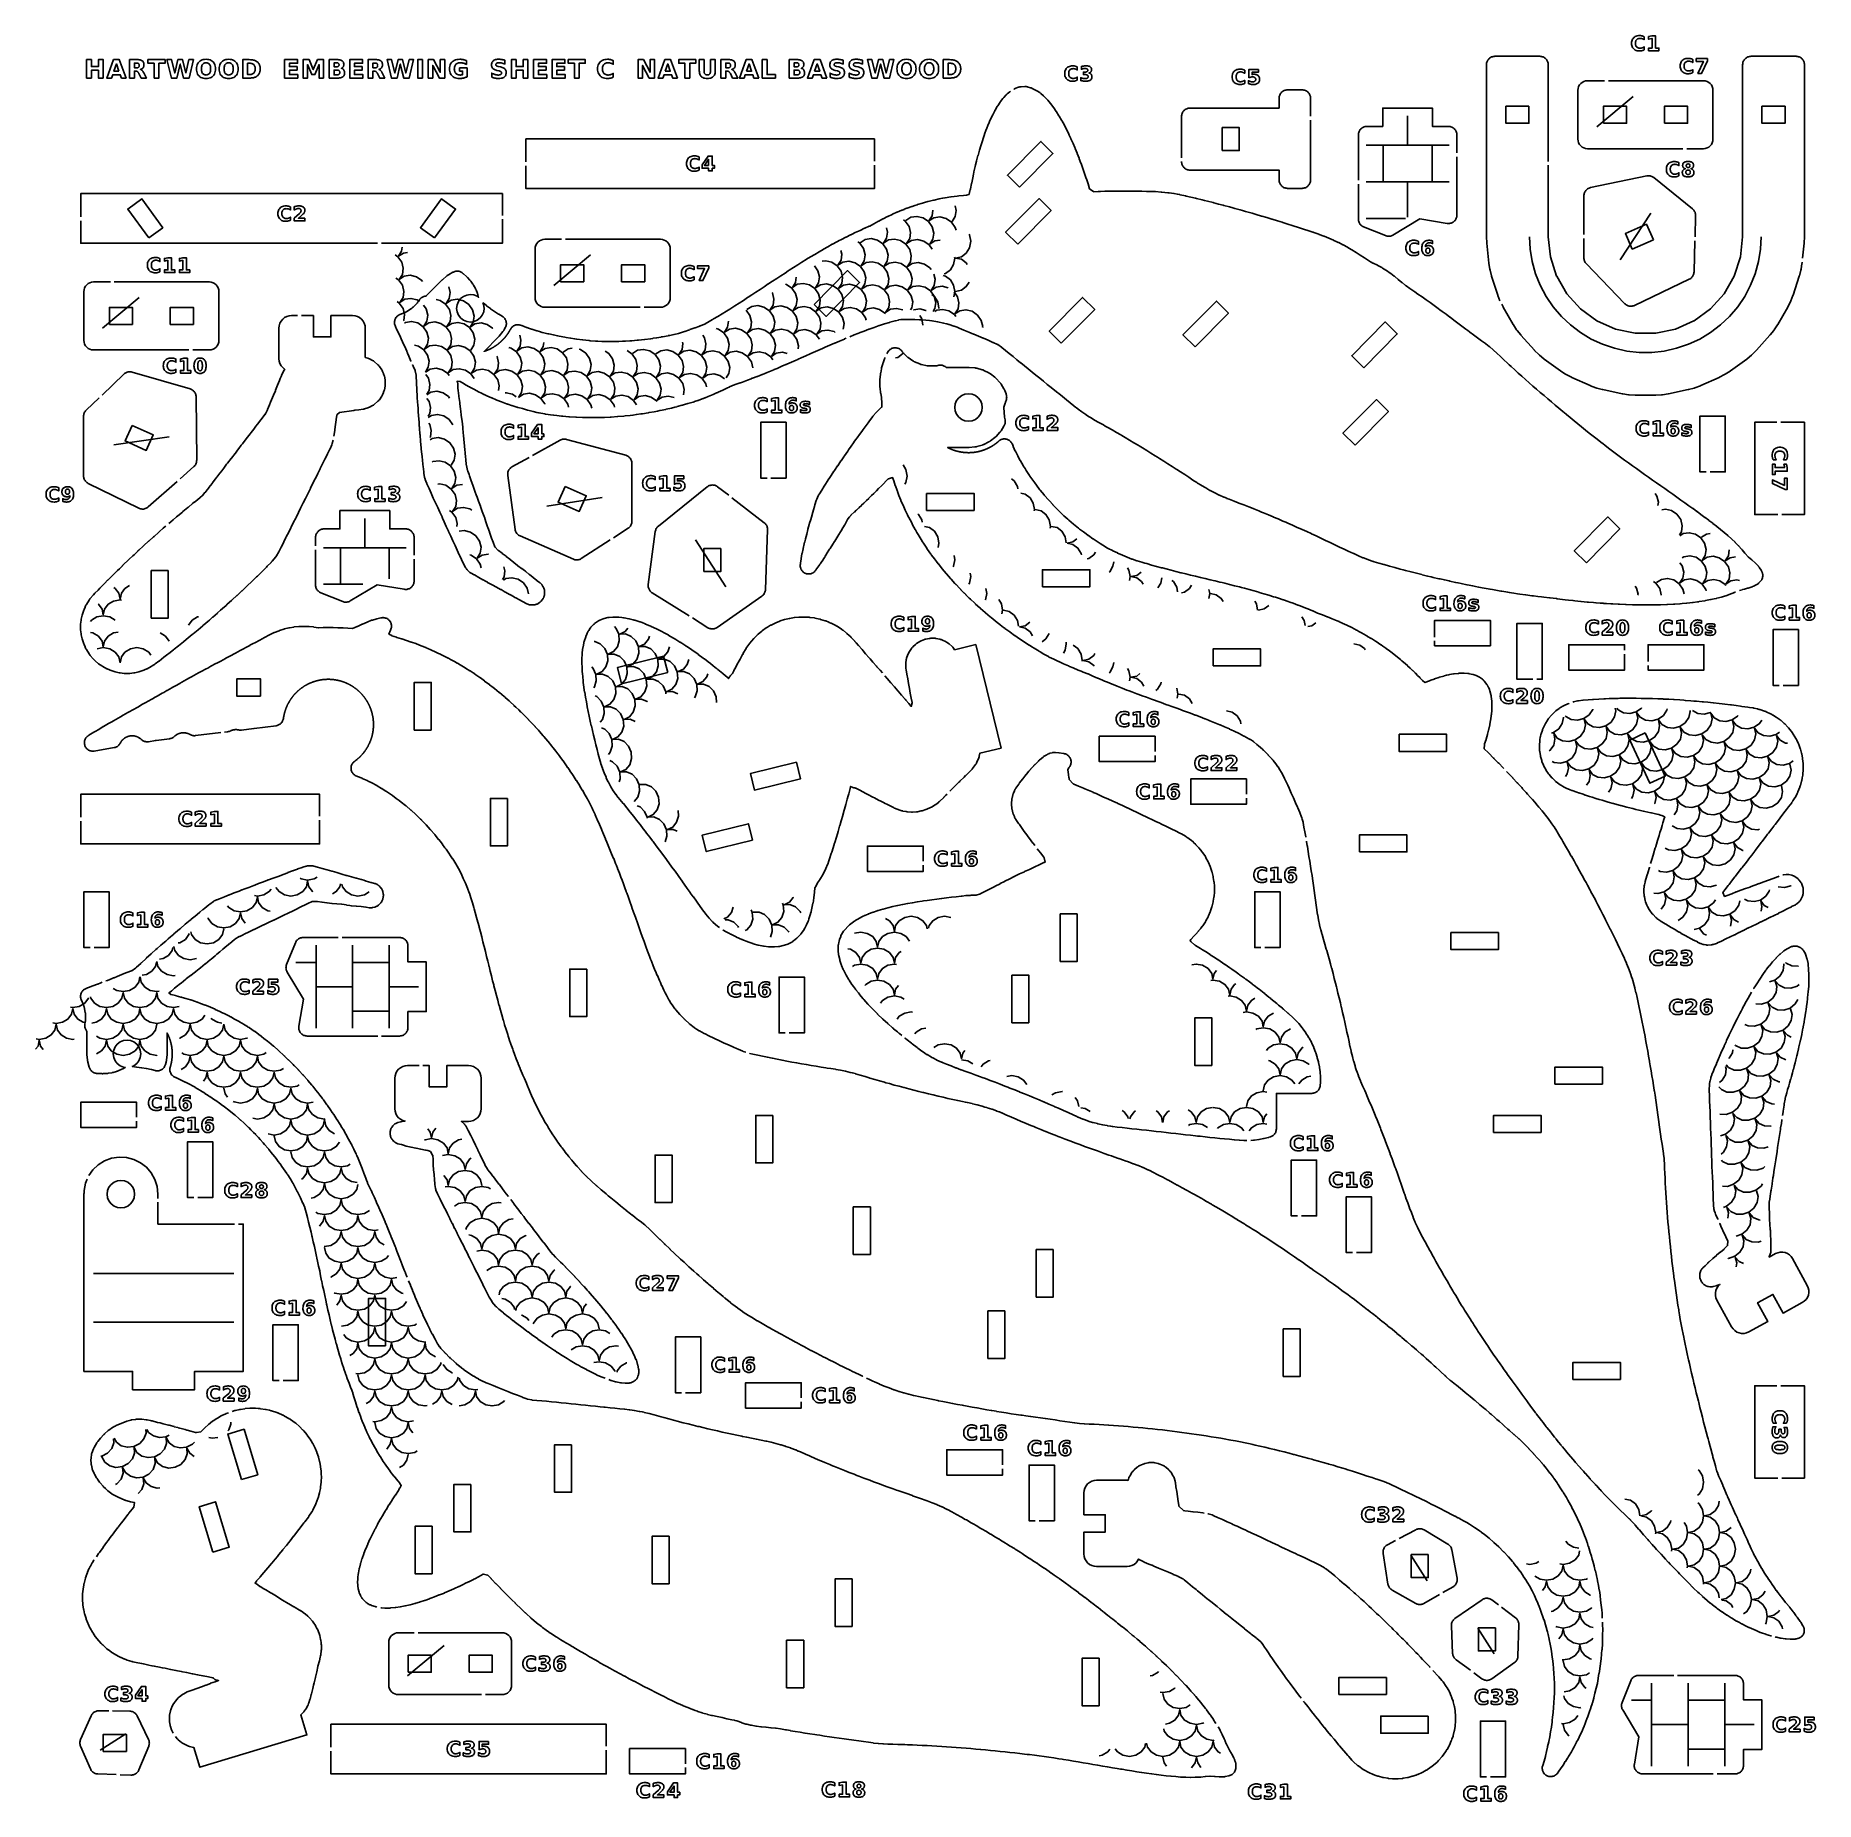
# Model space of a CAD drawing. Header units: millimetres. Extents: x 1 to 293, y 4 to 294.
import ezdxf

# ---------------------------------------------------------------- set-up
doc = ezdxf.new("R2010")
doc.units = ezdxf.units.MM
for name, color, linetype in [('CUT', 1, 'CONTINUOUS'), ('ENGRAVE', 5, 'CONTINUOUS'), ('SCORE', 7, 'CONTINUOUS')]:
    doc.layers.add(name, color=color, linetype=linetype)

msp = doc.modelspace()

# ---------------------------------------------------------------- linework, layer by layer
at = {"layer": 'CUT', "color": 1}
for points in [[(241.1388, 250.4997), (240.8145, 251.3443), (240.7912, 251.4103), (239.778, 254.5286), (239.7581, 254.5958), (239.5128, 255.511), (239.4837, 255.6479), (239.3355, 256.5837), (239.3264, 256.6532), (238.9836, 259.914), (238.9782, 259.9838), (238.9268, 260.9631), (238.925, 261.0331), (238.925, 289.2018), (238.9315, 289.3348), (238.9513, 289.4683), (238.9841, 289.5992), (239.0296, 289.7262), (239.0873, 289.8482), (239.1567, 289.964), (239.237, 290.0723), (239.3277, 290.1723), (239.4277, 290.263), (239.536, 290.3433), (239.6518, 290.4127), (239.7738, 290.4704), (239.9008, 290.5159), (240.0317, 290.5487), (240.1652, 290.5685), (240.2982, 290.575), (247.6918, 290.575), (247.8248, 290.5685), (247.9583, 290.5487), (248.0892, 290.5159), (248.2162, 290.4704), (248.3382, 290.4127), (248.454, 290.3433), (248.5623, 290.263), (248.6623, 290.1723), (248.753, 290.0723), (248.8333, 289.964), (248.9027, 289.8482), (248.9604, 289.7262), (249.0059, 289.5992), (249.0387, 289.4683), (249.0585, 289.3348), (249.065, 289.2018), (249.065, 273.3532)], [(249.065, 272.7032), (249.065, 261.018), (249.0654, 261.0037), (249.0666, 260.9886), (249.4121, 257.701), (249.4178, 257.6738), (250.4386, 254.5322), (250.4499, 254.5068), (252.1016, 251.646), (252.1179, 251.6236), (254.3282, 249.1687), (254.3488, 249.1501), (257.0213, 247.2085), (257.0453, 247.1946), (260.0631, 245.851), (260.0895, 245.8424), (263.3206, 245.1556), (263.3482, 245.1526), (266.6515, 245.1526), (266.6792, 245.1555), (269.9103, 245.8423), (269.9367, 245.8509), (272.9545, 247.1945), (272.9785, 247.2083), (275.651, 249.15), (275.6716, 249.1685), (277.882, 251.6234), (277.8983, 251.6458), (279.55, 254.5066), (279.5613, 254.532), (280.5821, 257.6736), (280.5879, 257.7008), (280.9335, 260.9889), (280.9346, 261.0032), (280.935, 261.0183), (280.935, 289.2018), (280.9415, 289.3348), (280.9613, 289.4683), (280.9941, 289.5992), (281.0396, 289.7262), (281.0973, 289.8482), (281.1667, 289.964), (281.247, 290.0723), (281.3377, 290.1723), (281.4377, 290.263), (281.546, 290.3433), (281.6618, 290.4127), (281.7838, 290.4704), (281.9108, 290.5159), (282.0417, 290.5487), (282.1752, 290.5685), (282.3082, 290.575), (289.7018, 290.575), (289.8348, 290.5685), (289.9683, 290.5487), (290.0992, 290.5159), (290.2262, 290.4704), (290.3482, 290.4127), (290.464, 290.3433), (290.5723, 290.263), (290.6723, 290.1723), (290.763, 290.0723), (290.8433, 289.964), (290.9127, 289.8482), (290.9704, 289.7262), (291.0159, 289.5992), (291.0487, 289.4683), (291.0685, 289.3348), (291.075, 289.2018), (291.075, 261.0331), (291.0732, 260.9631), (291.0218, 259.9838), (291.0164, 259.914), (290.7576, 257.4526)], [(271.1368, 275.425), (255.4963, 275.425), (255.1927, 275.4549), (254.8971, 275.5446), (254.6248, 275.6901), (254.3861, 275.8861), (254.1901, 276.1248), (254.0446, 276.3971), (253.9549, 276.6927), (253.925, 276.9963), (253.925, 285.0037), (253.9549, 285.3073), (254.0446, 285.6029), (254.1901, 285.8752), (254.3861, 286.1139), (254.6248, 286.3099), (254.8971, 286.4554), (255.1927, 286.5451), (255.4963, 286.575), (258.2721, 286.575)], [(258.9221, 286.575), (274.5037, 286.575), (274.8073, 286.5451), (275.1029, 286.4554), (275.3752, 286.3099), (275.6139, 286.1139), (275.8099, 285.8752), (275.9554, 285.6029), (276.0451, 285.3073), (276.075, 285.0037), (276.075, 276.9963), (276.0451, 276.6927), (275.9554, 276.3971), (275.8099, 276.1248), (275.6139, 275.8861), (275.3752, 275.6901), (275.1029, 275.5446), (274.8073, 275.4549), (274.5037, 275.425), (271.7868, 275.425)], [(62.5775, 240.5736), (62.5684, 240.5949), (62.5667, 240.599), (62.2322, 241.3866), (62.0175, 241.8831), (62.0077, 241.9064), (61.9981, 241.9298), (61.9887, 241.9533), (61.9034, 242.173), (61.8975, 242.1877), (61.8914, 242.2023), (61.8851, 242.2168), (61.549, 242.9653), (61.544, 242.9762), (61.1898, 243.7257), (61.1839, 243.7383), (61.178, 243.7511), (61.1722, 243.7639), (61.1072, 243.9094), (61.0966, 243.9337), (61.0862, 243.9581), (61.0761, 243.9826), (60.8613, 244.519), (60.8531, 244.5386), (60.8445, 244.558), (60.8356, 244.5772), (60.4833, 245.306), (60.1538, 245.9815), (60.1437, 246.0027), (60.135, 246.0214), (60.1146, 246.0674), (60.1051, 246.0899), (60.095, 246.1147), (59.9653, 246.4405), (59.9224, 246.5659), (59.8915, 246.6967), (59.8735, 246.8299), (59.8686, 246.9643), (59.8769, 247.0984), (59.8982, 247.2311), (59.9323, 247.3611), (59.979, 247.4872), (60.0378, 247.608), (60.1081, 247.7226), (60.1892, 247.8298), (60.2804, 247.9285), (60.3808, 248.0178), (60.4895, 248.097), (60.6053, 248.1651), (60.7256, 248.2208), (61.6072, 248.5779), (61.6204, 248.5835), (61.6335, 248.5894), (61.7292, 248.634), (61.755, 248.6468), (61.7801, 248.6609), (61.8708, 248.7149), (61.8831, 248.7224), (61.8952, 248.7302), (62.671, 249.2471), (62.6829, 249.2552), (62.6946, 249.2637), (62.7794, 249.3266), (62.802, 249.3443), (62.8238, 249.3632), (62.9018, 249.4344), (62.9123, 249.4442), (62.9226, 249.4543), (63.5784, 250.1168), (63.5884, 250.1271), (63.5982, 250.1377), (63.6685, 250.2164), (63.6872, 250.2384), (63.7047, 250.2612), (63.7668, 250.3466), (63.7751, 250.3584), (63.7831, 250.3704), (63.963, 250.6463), (64.041, 250.754), (64.1303, 250.8549), (64.2291, 250.9465), (64.3364, 251.0281), (64.4511, 251.0987), (64.5722, 251.1578), (64.6986, 251.2048), (64.8289, 251.2391), (64.9619, 251.2606), (65.0384, 251.2653), (65.04, 251.2655), (65.0497, 251.2747), (67.5731, 253.8235), (67.6176, 253.8664), (67.663, 253.9082), (67.7094, 253.949), (68.4453, 254.5663), (68.4936, 254.6049), (68.5194, 254.6247), (68.621, 254.695), (68.6486, 254.7123), (68.7017, 254.7439), (69.4449, 255.1627), (69.5018, 255.193), (69.5314, 255.2078), (69.6509, 255.2607), (69.7767, 255.3025), (69.906, 255.3319), (70.0374, 255.3487), (70.1699, 255.3529), (70.3022, 255.3442), (70.433, 255.3228), (70.5611, 255.289), (70.6854, 255.243), (70.8047, 255.1852), (70.9179, 255.1162), (71.0225, 255.0377), (71.0479, 255.0166), (71.0965, 254.9743), (71.1476, 254.9276), (71.1544, 254.9215), (71.6728, 254.4616), (71.7266, 254.4112), (71.779, 254.3592), (71.83, 254.3058), (72.224, 253.8698), (72.272, 253.8136), (72.3184, 253.7561), (72.3633, 253.6974), (72.7138, 253.2107), (72.7545, 253.1509), (72.7935, 253.09), (72.8309, 253.0281), (73.1259, 252.508), (73.1745, 252.4139), (73.2021, 252.3548), (73.2318, 252.2863), (73.4783, 251.6709), (73.5029, 251.6044), (73.5257, 251.5374), (73.5467, 251.4697), (73.6668, 251.0442), (73.6606, 251.04), (73.4255, 251.2185), (72.8808, 251.441), (72.297, 251.5149), (71.7141, 251.4352), (71.1716, 251.2073), (70.7066, 250.8468), (70.3507, 250.3782), (70.1283, 249.8335), (70.0544, 249.2497), (70.1341, 248.6668), (70.362, 248.1243), (70.7225, 247.6593), (71.1911, 247.3034), (71.7358, 247.081), (72.3195, 247.0071), (72.9025, 247.0868), (73.445, 247.3147), (73.91, 247.6752), (74.2658, 248.1438), (74.4883, 248.6885), (74.5622, 249.2722), (74.4825, 249.8552), (74.3765, 250.1075), (74.4104, 250.1328), (74.9518, 249.6912), (74.96, 249.6847), (74.9683, 249.6782), (74.9766, 249.6718), (75.5884, 249.2068), (75.5989, 249.1989), (75.6096, 249.1912), (75.6203, 249.1835), (76.2546, 248.7432), (76.2641, 248.7367), (76.2737, 248.7303), (76.2833, 248.724), (76.9386, 248.3046), (76.9498, 248.2976), (76.9611, 248.2907), (76.9724, 248.284), (77.5054, 247.9744), (77.5606, 247.9405), (77.5881, 247.9227), (77.6946, 247.8462), (77.7946, 247.7586), (77.8857, 247.6617), (77.9669, 247.5564), (78.0377, 247.4438), (78.0972, 247.3249), (78.145, 247.2008), (78.1805, 247.0727), (78.2035, 246.9417), (78.2138, 246.8092), (78.2112, 246.6762), (78.1958, 246.5441), (78.1677, 246.4142), (78.1271, 246.2875), (78.0753, 246.1671), (78.0609, 246.1376), (78.0311, 246.0802), (77.8269, 245.7093), (77.7959, 245.6559), (77.7789, 245.6281), (77.7096, 245.5259), (77.6901, 245.4998), (77.652, 245.4512), (77.042, 244.7091), (77.0017, 244.6623), (76.9603, 244.6165), (76.9178, 244.5716), (74.5633, 242.1934), (74.6032, 242.2062), (74.6166, 242.2107), (74.63, 242.2154), (74.6433, 242.2202), (74.6478, 242.2218), (74.6842, 242.2349), (74.7206, 242.2473), (74.7468, 242.2559), (74.7777, 242.2657), (74.7889, 242.2695), (74.8023, 242.2741), (74.846, 242.2899), (74.8592, 242.2948), (74.8701, 242.2991), (74.8863, 242.3052), (74.9026, 242.3113), (74.9189, 242.3172), (74.9299, 242.3211), (74.9432, 242.326), (74.9866, 242.3427), (74.9997, 242.3479), (75.0128, 242.3533), (75.0258, 242.3588), (75.0302, 242.3607), (75.0658, 242.3757), (75.1015, 242.3901), (75.1272, 242.4002), (75.1575, 242.4116), (75.1685, 242.416), (75.1816, 242.4214), (75.2244, 242.4395), (75.2373, 242.4452), (75.248, 242.45), (75.2638, 242.457), (75.2797, 242.464), (75.2957, 242.4708), (75.3064, 242.4753), (75.3194, 242.4809), (75.3618, 242.4999), (75.3747, 242.5059), (75.3852, 242.5109), (75.4009, 242.5182), (75.4167, 242.5255), (75.4325, 242.5326), (75.4432, 242.5374), (75.456, 242.5433), (75.5123, 242.5699), (75.5248, 242.5758), (75.5944, 242.6099), (75.6069, 242.6162), (75.6169, 242.6214), (75.6324, 242.6293), (75.6479, 242.6371), (75.6635, 242.6448), (75.674, 242.6499), (75.6866, 242.6562), (75.7279, 242.6775), (75.7404, 242.6841), (75.7506, 242.6897), (75.7659, 242.6979), (75.7813, 242.706), (75.7967, 242.714), (75.8071, 242.7194), (75.8196, 242.7259), (75.8604, 242.7481), (75.8728, 242.7549), (75.8851, 242.762), (75.8973, 242.7691), (75.9014, 242.7716), (75.9348, 242.7911), (75.9683, 242.81), (75.9925, 242.8233), (76.021, 242.8386), (76.0314, 242.8444), (76.0436, 242.8514), (76.0837, 242.8749), (76.0958, 242.8822), (76.1057, 242.8883), (76.1206, 242.8974), (76.1354, 242.9063), (76.1504, 242.9151), (76.1605, 242.921), (76.1726, 242.9283), (76.2122, 242.9526), (76.2241, 242.9602), (76.236, 242.9678), (76.2478, 242.9757), (76.2518, 242.9783), (76.284, 242.9996), (76.3165, 243.0203), (76.3399, 243.035), (76.3675, 243.0518), (76.3776, 243.0581), (76.3894, 243.0658), (76.4282, 243.0915), (76.4398, 243.0994), (76.4494, 243.1061), (76.4637, 243.1159), (76.4781, 243.1257), (76.4925, 243.1353), (76.5023, 243.1418), (76.514, 243.1497), (76.5522, 243.1761), (76.5637, 243.1843), (76.5731, 243.1912), (76.5872, 243.2013), (76.6014, 243.2113), (76.6156, 243.2213), (76.6252, 243.2279), (76.6368, 243.236), (76.6873, 243.2725), (76.6984, 243.2807), (76.7606, 243.3269), (76.7717, 243.3354), (76.7806, 243.3424), (76.7944, 243.353), (76.8082, 243.3635), (76.8221, 243.374), (76.8314, 243.3809), (76.8427, 243.3894), (76.8794, 243.418), (76.8905, 243.4268), (76.8995, 243.4341), (76.913, 243.445), (76.9266, 243.4558), (76.9403, 243.4665), (76.9495, 243.4736), (76.9606, 243.4824), (76.9967, 243.5117), (77.0076, 243.5207), (77.0184, 243.5299), (77.0291, 243.5391), (77.0326, 243.5423), (77.0619, 243.5676), (77.0913, 243.5923), (77.1127, 243.6099), (77.1379, 243.6302), (77.147, 243.6377), (77.1578, 243.6469), (77.1929, 243.6774), (77.2034, 243.6868), (77.2121, 243.6946), (77.225, 243.7062), (77.238, 243.7177), (77.251, 243.7292), (77.2598, 243.7368), (77.2704, 243.7462), (77.3049, 243.7774), (77.3152, 243.787), (77.3255, 243.7967), (77.3357, 243.8066), (77.339, 243.8099), (77.3668, 243.8368), (77.3949, 243.8631), (77.4153, 243.8818), (77.4393, 243.9034), (77.448, 243.9115), (77.4583, 243.9212), (77.4916, 243.9536), (77.5017, 243.9635), (77.5099, 243.9718), (77.5221, 243.9841), (77.5344, 243.9964), (77.5469, 244.0085), (77.5553, 244.0166), (77.5653, 244.0265), (77.598, 244.0595), (77.6078, 244.0697), (77.6158, 244.0782), (77.6278, 244.0907), (77.6399, 244.1032), (77.6521, 244.1156), (77.6603, 244.1239), (77.6702, 244.134), (77.7131, 244.1791), (77.7225, 244.1892), (77.7751, 244.2461), (77.7845, 244.2565), (77.792, 244.265), (77.8036, 244.2779), (77.8152, 244.2908), (77.827, 244.3036), (77.8349, 244.3121), (77.8444, 244.3226), (77.8752, 244.3574), (77.8845, 244.3681), (77.892, 244.377), (77.9033, 244.3902), (77.9147, 244.4033), (77.9262, 244.4163), (77.9339, 244.425), (77.9432, 244.4357), (77.9733, 244.4711), (77.9824, 244.4819), (77.9913, 244.4929), (78.0001, 244.504), (78.003, 244.5078), (78.0271, 244.538), (78.0515, 244.5677), (78.0693, 244.5889), (78.0903, 244.6135), (78.0979, 244.6226), (78.1068, 244.6336), (78.1357, 244.67), (78.1443, 244.6812), (78.1514, 244.6905), (78.1619, 244.7042), (78.1726, 244.718), (78.1833, 244.7316), (78.1906, 244.7407), (78.1993, 244.7519), (78.2274, 244.7888), (78.2358, 244.8002), (78.2441, 244.8117), (78.2523, 244.8232), (78.255, 244.8271), (78.2774, 244.8586), (78.3002, 244.8897), (78.3168, 244.9118), (78.3364, 244.9375), (78.3435, 244.947), (78.3518, 244.9584), (78.3786, 244.9964), (78.3867, 245.008), (78.3932, 245.0177), (78.403, 245.032), (78.4128, 245.0463), (78.4228, 245.0605), (78.4296, 245.07), (78.4376, 245.0816), (78.4637, 245.1201), (78.4715, 245.1319), (78.4778, 245.1417), (78.4873, 245.1562), (78.4969, 245.1707), (78.5066, 245.1851), (78.5131, 245.1948), (78.521, 245.2065), (78.5548, 245.2588), (78.5623, 245.2704), (78.6035, 245.336), (78.6109, 245.3479), (78.6167, 245.3577), (78.6256, 245.3725), (78.6347, 245.3873), (78.6439, 245.4021), (78.6501, 245.4119), (78.6576, 245.424), (78.6815, 245.4638), (78.6886, 245.476), (78.6944, 245.4861), (78.703, 245.5012), (78.7118, 245.5162), (78.7207, 245.5311), (78.7267, 245.5411), (78.7339, 245.5533), (78.757, 245.5936), (78.7639, 245.6059), (78.7706, 245.6183), (78.7772, 245.6309), (78.7794, 245.6351), (78.7975, 245.6692), (78.8161, 245.7029), (78.8297, 245.727), (78.8458, 245.7551), (78.8516, 245.7654), (78.8584, 245.7778), (78.8694, 245.7988), (78.9019, 245.8569), (78.9192, 245.8859), (78.9937, 245.9984), (79.0802, 246.1044), (79.1768, 246.2012), (79.2826, 246.288), (79.3965, 246.3638), (79.5173, 246.428), (79.6439, 246.4798), (79.775, 246.5188), (79.9094, 246.5445), (80.0457, 246.5568), (80.1825, 246.5555), (80.3184, 246.5406), (80.4523, 246.5122), (80.5809, 246.4713), (80.6125, 246.4595), (80.6742, 246.4346), (80.6934, 246.4263), (80.7054, 246.4213), (80.7174, 246.4164), (80.7295, 246.4116), (81.5077, 246.1139), (81.5192, 246.1096), (81.5308, 246.1055), (81.5424, 246.1014), (81.9977, 245.9479), (82.0079, 245.9444), (82.3544, 245.8245), (82.3613, 245.8221), (82.3683, 245.8198), (82.3753, 245.8175), (83.2001, 245.5539), (83.2118, 245.5503), (83.2236, 245.5468), (83.2354, 245.5434), (83.659, 245.4265), (84.0906, 245.3105), (84.0979, 245.3085), (84.1051, 245.3067), (84.1125, 245.3049), (85.0018, 245.0892), (85.0088, 245.0876), (85.1756, 245.0491), (85.183, 245.0475), (85.921, 244.8872), (85.9319, 244.8849), (86.6055, 244.7515), (86.6154, 244.7495), (86.6253, 244.7474), (86.6353, 244.7453), (86.8586, 244.6975), (86.8696, 244.6952), (87.8083, 244.5123), (88.0278, 244.47), (88.7438, 244.3393), (88.7552, 244.3374), (88.7665, 244.3355), (88.7779, 244.3338), (89.3877, 244.2461), (89.3962, 244.2449), (89.4047, 244.2436), (89.4133, 244.2423), (89.7247, 244.1934), (89.7354, 244.1919), (89.746, 244.1904), (89.7567, 244.189), (90.6974, 244.0752), (90.7095, 244.0738), (90.7353, 244.0711), (90.7444, 244.0701), (91.7438, 243.9589), (91.7529, 243.9579), (91.762, 243.957), (91.7712, 243.9562), (91.9674, 243.9403), (91.9739, 243.9398), (91.9805, 243.9394), (91.987, 243.9389), (92.8014, 243.8904), (92.8137, 243.8896), (93.177, 243.8646), (93.1855, 243.8641), (93.194, 243.8636), (93.2026, 243.8632), (93.8734, 243.8357), (93.8798, 243.8355), (93.8861, 243.8353), (93.8925, 243.8351), (94.3576, 243.8257), (94.363, 243.8256), (94.9724, 243.8108), (94.9794, 243.8107), (94.9864, 243.8106), (94.9934, 243.8106), (95.5044, 243.8099), (95.515, 243.8099), (96.1119, 243.8193), (96.1153, 243.8194), (96.618, 243.826), (96.6278, 243.8262), (96.6375, 243.8265), (96.6473, 243.8268), (97.2635, 243.8546), (97.2746, 243.855), (97.7117, 243.8711), (97.7188, 243.8714), (97.726, 243.8717), (97.7332, 243.8721), (98.4503, 243.9153), (98.4595, 243.9159), (98.785, 243.9403), (99.6641, 244.0083), (99.8237, 244.0221), (99.8339, 244.0231), (99.8438, 244.0241), (99.854, 244.0252), (100.8492, 244.1454), (100.851, 244.1456), (100.9378, 244.156), (101.8429, 244.2691), (101.8538, 244.2706), (101.8647, 244.2722), (101.8756, 244.2738), (102.2228, 244.33), (102.2368, 244.3322), (102.2507, 244.3343), (102.2647, 244.3363), (102.828, 244.4152), (102.8404, 244.4171), (102.8529, 244.4191), (102.8653, 244.4213), (103.5633, 244.5486), (103.578, 244.5512), (103.5927, 244.5537), (103.6075, 244.5561), (103.7963, 244.5862), (103.8056, 244.5878), (103.8149, 244.5894), (103.8242, 244.5911), (104.7478, 244.7678), (104.7566, 244.7695), (104.7654, 244.7714), (104.7741, 244.7732), (104.9472, 244.8116), (104.9627, 244.815), (104.9782, 244.8182), (104.9938, 244.8214), (105.6768, 244.956), (105.6945, 244.9598), (105.7121, 244.9638), (105.7296, 244.9681), (106.4113, 245.1447), (106.4213, 245.1474), (106.5814, 245.1917), (106.5919, 245.1947), (106.6026, 245.1979), (106.6133, 245.2011), (107.4464, 245.4649), (107.4533, 245.4671), (107.4602, 245.4694), (107.467, 245.4717), (108.0489, 245.6712), (108.062, 245.6755), (108.075, 245.6799), (108.0881, 245.6841), (108.2925, 245.7495), (108.3008, 245.7523), (108.3092, 245.7551), (108.3175, 245.7579), (109.1337, 246.0452), (109.1434, 246.0487), (109.7837, 246.2861), (109.7959, 246.2906), (109.8081, 246.295), (109.8204, 246.2993), (109.9532, 246.3456), (109.9654, 246.35), (109.9775, 246.3546), (109.9896, 246.3592), (110.7466, 246.6598), (110.7591, 246.665), (110.7921, 246.6812), (110.804, 246.6878), (111.479, 247.0832), (111.4862, 247.0874), (112.0221, 247.4111), (112.0319, 247.4169), (112.0417, 247.4228), (112.0515, 247.4285), (112.19, 247.509), (112.9018, 247.9263), (112.9088, 247.9304), (113.6087, 248.3533), (113.614, 248.3565), (114.3093, 248.7862), (114.8331, 249.1124), (114.8413, 249.1175), (114.8495, 249.1225), (114.8578, 249.1275), (115.0036, 249.2155), (115.0099, 249.2193), (115.0162, 249.2232), (115.0225, 249.2272), (115.6963, 249.656), (116.3834, 250.1004), (117.0719, 250.5531), (117.7526, 251.003), (117.7564, 251.0055), (117.9761, 251.1496), (117.9835, 251.1545), (117.9909, 251.1592), (117.9983, 251.164), (118.4458, 251.4493), (119.1307, 251.8853), (119.1388, 251.8906), (119.8127, 252.3347), (119.8204, 252.3398), (120.4907, 252.7962), (120.4928, 252.7977), (121.1582, 253.2489), (121.1678, 253.2553), (121.2235, 253.2924), (121.2309, 253.2973), (121.2372, 253.3014), (121.2439, 253.3058), (121.8519, 253.6994), (121.8561, 253.7021), (122.5406, 254.1418), (123.226, 254.5864), (123.2327, 254.5909), (123.9095, 255.0427), (123.9107, 255.0435), (124.4172, 255.3809), (124.4236, 255.3851), (124.4301, 255.3893), (124.4365, 255.3935), (124.583, 255.4887), (124.5899, 255.4931), (124.5967, 255.4975), (124.6037, 255.5019), (125.2797, 255.9294), (125.2879, 255.9345), (125.9857, 256.3687), (126.6758, 256.7975), (126.6854, 256.8036), (127.3579, 257.2388), (127.3672, 257.2448), (127.3766, 257.2507), (127.3861, 257.2567), (127.4237, 257.2801), (127.4302, 257.2842), (127.4366, 257.2882), (127.4431, 257.2921), (128.0677, 257.6719), (128.0741, 257.6758), (128.0805, 257.6797), (128.087, 257.6835), (128.7814, 258.0952), (128.7892, 258.0998), (129.4958, 258.5123), (130.1574, 258.9053), (130.166, 258.9103), (130.1747, 258.9154), (130.1833, 258.9204), (130.2131, 258.9374), (130.2165, 258.9394), (130.9273, 259.3446), (130.9348, 259.3488), (130.9423, 259.3531), (130.9499, 259.3573), (131.658, 259.7489), (131.6653, 259.7529), (131.6726, 259.7569), (131.6799, 259.7608), (132.4033, 260.1492), (132.6427, 260.2787), (132.6524, 260.2839), (132.6622, 260.289), (132.672, 260.2942), (133.1483, 260.5416), (133.1498, 260.5424), (133.8846, 260.9229), (133.8928, 260.9271), (133.9009, 260.9313), (133.9091, 260.9354), (134.6319, 261.2972), (134.6462, 261.3043), (134.6605, 261.3112), (134.6749, 261.3181), (134.9102, 261.429), (134.9174, 261.4323), (134.9245, 261.4357), (134.9317, 261.439), (135.4226, 261.6632), (136.2028, 262.0256), (136.9499, 262.3734), (136.9688, 262.3821), (136.9874, 262.3904), (137.0073, 262.3991), (137.7276, 262.707), (137.7555, 262.7198), (137.7831, 262.7332), (137.8104, 262.7474), (138.4918, 263.1236), (139.2099, 263.5239), (139.2196, 263.5293), (139.2293, 263.5346), (139.2391, 263.5399), (139.2678, 263.5552), (139.2742, 263.5587), (139.9389, 263.9103), (139.9579, 263.9202), (139.9769, 263.9298), (139.996, 263.9393), (140.72, 264.2933), (140.7266, 264.2965), (140.7332, 264.2997), (140.7399, 264.3028), (141.4716, 264.6506), (141.4859, 264.6573), (141.5003, 264.664), (141.5148, 264.6705), (142.2568, 265.0019), (142.2756, 265.0101), (142.2945, 265.0182), (142.3135, 265.0261), (143.0784, 265.3399), (143.0865, 265.3432), (143.0945, 265.3464), (143.1025, 265.3496), (143.4191, 265.4747), (143.4279, 265.4782), (143.4367, 265.4816), (143.4455, 265.4849), (143.8997, 265.657), (143.907, 265.6598), (143.9142, 265.6625), (143.9215, 265.6651), (144.7108, 265.9538), (144.732, 265.9614), (144.7533, 265.9687), (144.7746, 265.976), (145.1798, 266.1088), (145.1849, 266.1105), (145.5812, 266.2387), (145.594, 266.2427), (145.6067, 266.2467), (145.6194, 266.2506), (146.4607, 266.5044), (146.473, 266.508), (146.7951, 266.6018), (146.8004, 266.6033), (147.3203, 266.7524), (147.3438, 266.7589), (147.3674, 266.7652), (147.391, 266.7713), (148.2521, 266.9845), (148.262, 266.9869), (148.2719, 266.9893), (148.2819, 266.9916), (148.3056, 266.9971), (148.3174, 266.9998), (148.3293, 267.0024), (148.3412, 267.005), (149.192, 267.1857), (149.2047, 267.1883), (149.7335, 267.2952), (149.7404, 267.2966), (149.747, 267.2979), (149.7538, 267.2992), (150.1317, 267.3716), (150.1469, 267.3744), (150.1621, 267.3772), (150.1773, 267.3798), (151.0903, 267.5328), (151.1152, 267.5368), (151.1402, 267.5405), (151.1652, 267.544), (152.126, 267.6679), (152.1333, 267.6688), (152.1407, 267.6697), (152.148, 267.6706), (152.3812, 267.6981), (152.3935, 267.6995), (152.4057, 267.7008), (152.418, 267.7021), (153.1536, 267.775), (153.1635, 267.7759), (153.1734, 267.7769), (153.1833, 267.7777), (153.5963, 267.8125), (153.6126, 267.8142), (153.6565, 267.822), (153.6724, 267.826), (154.0701, 267.9352), (154.0738, 267.9363), (154.0748, 267.94), (154.1584, 268.2947), (154.1707, 268.3428), (154.1839, 268.3907), (154.198, 268.4383), (154.2902, 268.7303), (154.2997, 268.7639), (154.3083, 268.7976), (154.3159, 268.8317), (154.4865, 269.7098), (154.4879, 269.717), (154.4894, 269.7243), (154.4909, 269.7315), (154.5124, 269.836), (154.6748, 270.6444), (154.6769, 270.6547), (154.6791, 270.6649), (154.6812, 270.6751), (154.8118, 271.2761), (154.8743, 271.5704), (154.8769, 271.5824), (154.8796, 271.5945), (154.8823, 271.6065), (155.0872, 272.4912), (155.0894, 272.5007), (155.0917, 272.5101), (155.094, 272.5196), (155.1543, 272.7638), (155.3103, 273.4003), (155.3122, 273.408), (155.3141, 273.4156), (155.3161, 273.4233), (155.5384, 274.2864), (155.5415, 274.298), (155.5465, 274.317), (155.551, 274.3333), (155.7868, 275.1725), (155.7906, 275.1857), (155.7944, 275.1989), (155.7983, 275.212), (156.0061, 275.8976), (156.0496, 276.0441), (156.0528, 276.0546), (156.0561, 276.0653), (156.0594, 276.076), (156.3207, 276.9055), (156.3236, 276.9146), (156.3265, 276.9237), (156.3294, 276.9327), (156.544, 277.5815), (156.5923, 277.7293), (156.6014, 277.756), (156.6107, 277.7827), (156.6204, 277.8093), (156.9054, 278.5703), (156.9112, 278.5855), (156.9171, 278.6006), (156.9231, 278.6157), (157.2305, 279.3793), (157.236, 279.3928), (157.2416, 279.4063), (157.2473, 279.4198), (157.2555, 279.439), (157.5571, 280.1567), (157.5685, 280.1829), (157.5801, 280.209), (157.592, 280.235), (157.9171, 280.9246), (157.9307, 280.9525), (157.9446, 280.9803), (157.9588, 281.0079), (158.2825, 281.6192), (158.3097, 281.6709), (158.323, 281.6956), (158.3367, 281.7203), (158.3506, 281.7449), (158.7127, 282.3687), (158.7358, 282.4069), (158.7595, 282.4448), (158.7838, 282.4822), (159.1665, 283.0505), (159.1921, 283.0872), (159.2184, 283.1235), (159.2452, 283.1593), (159.644, 283.6735), (159.6835, 283.7221), (159.7242, 283.7697), (159.7659, 283.8164), (160.1735, 284.2509), (160.2291, 284.3068), (160.2863, 284.361), (160.3452, 284.4136), (160.7707, 284.7716), (160.8135, 284.8062), (160.8365, 284.8239), (160.8898, 284.8617)], [(161.4458, 285.1982), (161.4743, 285.2151), (161.5244, 285.2433), (161.551, 285.2576), (161.6545, 285.3074), (161.6823, 285.3194), (161.7356, 285.341), (162.013, 285.4464), (162.0824, 285.4706), (162.1523, 285.4928), (162.2229, 285.5132), (162.3011, 285.5334), (162.3695, 285.5492), (162.4056, 285.5566), (162.5444, 285.5773), (162.5811, 285.5808), (162.6511, 285.5857), (163.2303, 285.6108), (163.2958, 285.6121), (163.3289, 285.6119), (163.4728, 285.6034), (163.6149, 285.5797), (163.6744, 285.5665), (163.7593, 285.5448), (164.1729, 285.4241), (164.2293, 285.4063), (164.2589, 285.3963), (164.3691, 285.3532), (164.3976, 285.3406), (164.4512, 285.3155), (164.9817, 285.052), (165.0471, 285.0173), (165.1114, 284.9808), (165.1748, 284.9425), (165.6619, 284.6292), (165.707, 284.5989), (165.7305, 284.5824), (165.8169, 284.5163), (165.8389, 284.498), (165.88, 284.4624), (166.286, 284.096), (166.2931, 284.0896), (166.3413, 284.0454), (166.3658, 284.0224), (166.3893, 283.9998), (166.4127, 283.9766), (166.6649, 283.7216), (166.8853, 283.4987), (166.9236, 283.4583), (166.961, 283.4173), (166.9975, 283.3754), (167.4248, 282.8646), (167.4498, 282.8338), (167.4744, 282.8027), (167.4985, 282.7711), (167.927, 282.1924), (167.94, 282.1744), (167.9529, 282.1564), (167.9657, 282.1383), (168.3877, 281.527), (168.4029, 281.5045), (168.4179, 281.4818), (168.4326, 281.459), (168.8286, 280.8323), (168.8433, 280.8085), (168.8578, 280.7844), (168.8721, 280.7603), (169.2598, 280.0855), (169.2636, 280.0789), (169.2674, 280.0722), (169.2711, 280.0656), (169.3371, 279.9477), (169.6567, 279.3809), (169.6683, 279.3598), (169.6798, 279.3386), (169.6911, 279.3172), (170.0515, 278.6202), (170.0582, 278.6071), (170.0649, 278.5939), (170.0714, 278.5806), (170.4227, 277.8629), (170.4308, 277.8462), (170.4387, 277.8295), (170.4465, 277.8127), (170.5219, 277.647), (170.786, 277.0732), (170.79, 277.0643), (170.7941, 277.0554), (170.7981, 277.0465), (171.1355, 276.2841), (171.1403, 276.2732), (171.4168, 275.6332), (171.4712, 275.5078), (171.4789, 275.4896), (171.4865, 275.4714), (171.4939, 275.4532), (171.8028, 274.6796), (171.8056, 274.6725), (171.8084, 274.6654), (171.8112, 274.6583), (172.1196, 273.8597), (172.122, 273.8534), (172.1244, 273.8471), (172.1268, 273.8408), (172.1487, 273.7824), (172.4298, 273.0402), (172.4331, 273.0314), (172.4364, 273.0226), (172.4396, 273.0138), (172.7329, 272.2056), (172.7357, 272.1979), (172.7384, 272.1901), (172.7412, 272.1823), (172.8026, 272.0064), (173.0278, 271.3633), (173.0302, 271.3566), (173.0325, 271.3498), (173.0348, 271.343), (173.3125, 270.5223), (173.3164, 270.5105), (173.3203, 270.4987), (173.3241, 270.4869), (173.3812, 270.3072), (173.591, 269.6517), (173.5933, 269.6442), (173.8501, 268.8253), (173.8555, 268.8096), (173.8572, 268.8056), (173.8605, 268.8028), (173.8739, 268.793), (174.4652, 268.3834), (174.4788, 268.3744), (174.4825, 268.3723), (174.4869, 268.3721), (174.503, 268.3724), (175.2648, 268.4058), (175.2734, 268.4062), (175.282, 268.4065), (175.2907, 268.4068), (175.6267, 268.4171), (176.3669, 268.4419), (176.3751, 268.4421), (176.3834, 268.4424), (176.3917, 268.4426), (176.7868, 268.4509), (177.4798, 268.4671), (177.4877, 268.4673), (177.4957, 268.4674), (177.5036, 268.4676), (177.935, 268.4726), (178.6035, 268.4818), (178.611, 268.4819), (178.6186, 268.4819), (178.6262, 268.482), (179.0728, 268.483), (179.738, 268.4856), (179.7452, 268.4856), (179.7525, 268.4856), (179.7598, 268.4856), (180.1988, 268.4825), (180.8834, 268.4786), (180.8903, 268.4785), (180.8973, 268.4784), (180.9043, 268.4783), (181.3142, 268.4717), (182.0361, 268.4613), (182.0492, 268.461), (182.4214, 268.4519), (183.2029, 268.4339), (183.2145, 268.4336), (183.5211, 268.4239), (184.3769, 268.397), (184.3896, 268.3965), (184.5814, 268.3887), (184.6029, 268.3876), (184.6238, 268.3864), (184.6449, 268.385), (185.5894, 268.3161), (185.6052, 268.3149), (185.621, 268.3136), (185.6367, 268.3121), (185.6508, 268.3108), (185.6607, 268.3098), (185.6706, 268.3087), (185.6805, 268.3077), (186.6774, 268.1961), (186.6797, 268.1959), (186.8758, 268.1736), (186.8903, 268.1718), (186.9047, 268.17), (186.9191, 268.1682), (187.6435, 268.0698), (187.6673, 268.0664), (187.6912, 268.0627), (187.715, 268.0588), (188.2253, 267.9707), (188.2376, 267.9685), (188.2499, 267.9662), (188.2621, 267.9639), (188.6023, 267.8987), (188.6263, 267.8938), (188.6503, 267.8888), (188.6742, 267.8835), (189.5529, 267.6812), (189.7022, 267.6473), (189.7084, 267.6458), (190.47, 267.4688), (190.4726, 267.4683), (191.1906, 267.2999), (191.1966, 267.2985), (191.3817, 267.2542), (191.3862, 267.2532), (192.2906, 267.0335), (192.2938, 267.0327), (192.6987, 266.9332), (192.7047, 266.9318), (193.1951, 266.8089), (193.198, 266.8082), (194.0965, 266.5811), (194.0985, 266.5806), (194.2234, 266.5488), (194.2311, 266.5468), (194.9936, 266.348), (195.7689, 266.1454), (195.7757, 266.1436), (195.887, 266.1139), (196.7777, 265.8772), (196.7799, 265.8766), (197.3266, 265.7303), (197.3319, 265.7289), (197.6651, 265.6383), (197.6693, 265.6372), (198.55, 265.3946), (198.5541, 265.3934), (198.9028, 265.2962), (198.908, 265.2947), (199.4312, 265.1466), (199.435, 265.1455), (200.3109, 264.8947), (200.4992, 264.8409), (200.5056, 264.8391), (201.1866, 264.6411), (202.0585, 264.387), (202.0612, 264.3862), (202.1123, 264.3712), (202.117, 264.3698), (202.9281, 264.1283), (202.9313, 264.1274), (203.7424, 263.8837), (203.7467, 263.8824), (203.7936, 263.8681), (203.7994, 263.8663), (204.6559, 263.6016), (204.6616, 263.5998), (205.4029, 263.367), (205.4058, 263.3661), (205.5179, 263.3306), (206.3775, 263.0603), (207.0709, 262.8416), (207.0736, 262.8407), (207.2305, 262.7908), (207.2367, 262.7888), (208.0856, 262.5144), (208.0898, 262.513), (208.7626, 262.293), (208.7652, 262.2922), (208.9338, 262.2367), (208.9404, 262.2345), (209.7836, 261.952), (209.786, 261.9512), (210.4813, 261.7169), (210.4851, 261.7156), (210.6281, 261.6669), (211.4427, 261.3908), (211.4635, 261.3836), (211.4842, 261.3762), (211.5049, 261.3686), (212.2526, 261.0874), (212.2605, 261.0844), (212.2673, 261.0818), (212.2886, 261.0734), (212.3061, 261.0664), (212.3247, 261.0587), (213.0922, 260.7359), (213.8613, 260.412), (213.8792, 260.4043), (213.897, 260.3965), (213.9148, 260.3886), (214.2577, 260.2323), (214.2651, 260.2289), (214.6331, 260.0584), (214.654, 260.0486), (214.6747, 260.0385), (214.6953, 260.0283), (215.3848, 259.6796), (215.4062, 259.6686), (215.4275, 259.6573), (215.4487, 259.6459), (216.1161, 259.2776), (216.1369, 259.2659), (216.1575, 259.254), (216.1781, 259.2419), (216.7431, 258.9033), (216.7466, 258.9012), (216.8333, 258.8489), (216.8483, 258.8397), (216.8632, 258.8305), (216.878, 258.8211), (217.5458, 258.3938), (218.233, 257.9541), (218.9167, 257.5184), (218.9255, 257.5127), (219.6044, 257.0726), (219.6116, 257.0679), (219.9252, 256.8617), (219.9616, 256.8395), (219.9986, 256.8187), (220.0365, 256.7991), (220.3117, 256.6687), (220.3233, 256.6632), (221.0584, 256.3063), (221.076, 256.2976), (221.0934, 256.2888), (221.1107, 256.2799), (221.7598, 255.9409), (221.8064, 255.9154), (221.8525, 255.889), (221.898, 255.8617), (222.4185, 255.5348), (222.4265, 255.5298), (222.4986, 255.4838), (222.5184, 255.4709), (222.5376, 255.4582), (222.5568, 255.4452), (223.1598, 255.0302), (223.1865, 255.0113), (223.213, 254.992), (223.2393, 254.9725), (223.8046, 254.5411), (223.8309, 254.5205), (223.857, 254.4996), (223.8827, 254.4784), (224.4465, 254.0018), (224.4541, 253.9955), (224.4618, 253.9893), (224.4695, 253.9831), (225.0685, 253.509), (225.082, 253.4982), (225.0955, 253.4873), (225.1088, 253.4763), (225.6721, 253.0064), (225.6935, 252.9893), (225.7152, 252.9728), (225.7373, 252.9567), (226.3675, 252.5201), (227.0289, 252.0627), (227.0369, 252.0571), (227.1572, 251.9726), (227.6942, 251.5949), (227.7011, 251.59), (228.36, 251.1202), (229.0202, 250.6505), (229.6754, 250.1858), (229.6832, 250.1802), (230.3326, 249.7125), (230.3408, 249.7065), (230.991, 249.2307), (231.2659, 249.0306), (231.2676, 249.0293), (231.6465, 248.7526), (232.2944, 248.28), (232.3013, 248.275), (232.944, 247.8), (232.9518, 247.7942), (233.5958, 247.311), (234.244, 246.8265), (234.8848, 246.347), (234.8916, 246.3418), (235.5343, 245.8544), (235.8658, 245.6028), (236.1701, 245.3716), (236.1778, 245.3658), (236.8224, 244.8917), (237.4787, 244.4142), (237.4821, 244.4117), (238.1291, 243.9379), (238.7593, 243.4814), (238.7804, 243.4658), (238.8015, 243.4499), (238.8223, 243.4338), (239.3954, 242.9833), (239.416, 242.9667), (239.4365, 242.95), (239.4568, 242.933), (240.0092, 242.4622), (240.0292, 242.4448), (240.0489, 242.4273), (240.0685, 242.4095), (240.6214, 241.8992), (240.629, 241.8922), (241.2102, 241.3473), (241.7955, 240.8018), (242.3813, 240.2589), (242.6618, 240.001), (242.9714, 239.7163), (243.5626, 239.176), (244.153, 238.6391), (244.7456, 238.1052), (245.3476, 237.57), (245.9478, 237.0398), (246.5496, 236.5116), (247.1549, 235.9841), (247.7605, 235.4589), (248.3676, 234.9351), (248.9759, 234.4125), (249.5822, 233.894), (250.1927, 233.3775), (250.8127, 232.8604), (251.4324, 232.3472), (252.0098, 231.8712), (252.0528, 231.8357), (252.6728, 231.3255), (253.2938, 230.8163), (253.9154, 230.3086), (254.5384, 229.8026), (255.1625, 229.2992), (255.7911, 228.7975), (256.4263, 228.2956), (257.0589, 227.7972), (257.6918, 227.2997), (258.0386, 227.0276), (258.3259, 226.8019), (258.9599, 226.3044), (259.5849, 225.814), (259.5903, 225.8099), (259.5956, 225.8058), (259.601, 225.8017), (260.2322, 225.3286), (260.2388, 225.3237), (260.8887, 224.8501), (261.5463, 224.3738), (262.1975, 223.9027), (262.2033, 223.8985), (262.6639, 223.5734), (262.8626, 223.4332), (262.8651, 223.4314), (263.5259, 222.9627), (264.1879, 222.4936), (264.8492, 222.025), (265.5098, 221.5564), (266.1729, 221.0872), (266.6617, 220.7412), (266.8263, 220.6247), (267.4988, 220.1565), (267.5009, 220.1551), (268.1651, 219.6908), (268.1663, 219.69), (268.8284, 219.226), (268.8311, 219.2241), (269.4923, 218.7584), (269.4944, 218.7569), (270.1488, 218.294), (270.1569, 218.2883), (270.5924, 217.9753), (270.8089, 217.8196), (270.8151, 217.8152), (271.472, 217.3549), (271.4789, 217.35), (272.1362, 216.8831), (272.1402, 216.8803), (272.7915, 216.4142), (272.7994, 216.4085), (273.4485, 215.9368), (273.4545, 215.9324), (274.0992, 215.4584), (274.1064, 215.4531), (274.7496, 214.9735), (274.7956, 214.9395), (274.7975, 214.9381), (275.3923, 214.4968), (275.3997, 214.4912), (275.4072, 214.4856), (275.4146, 214.48), (276.0332, 214.0075), (276.0413, 214.0012), (276.0494, 213.995), (276.0574, 213.9887), (276.6677, 213.5075), (276.6749, 213.5018), (276.682, 213.4961), (276.6892, 213.4904), (277.2945, 212.9996), (277.3006, 212.9946), (277.3067, 212.9896), (277.3128, 212.9845), (277.9169, 212.4827), (277.922, 212.4785), (278.5131, 211.9826), (278.5296, 211.9686), (278.5459, 211.9544), (278.5621, 211.9401), (279.1123, 211.4473), (279.1283, 211.4328), (279.1441, 211.4181), (279.1598, 211.4034), (279.6945, 210.8925), (279.7091, 210.8783), (279.7237, 210.864), (279.7381, 210.8495), (280.2581, 210.3213), (280.2723, 210.3067), (280.2863, 210.292), (280.3003, 210.2772), (280.7735, 209.7664), (280.8081, 209.7276), (280.8418, 209.6882), (280.8748, 209.6481), (281.3146, 209.0925), (281.3233, 209.0818), (281.332, 209.0713), (281.3409, 209.0608), (281.823, 208.5048), (281.8336, 208.4931), (281.8646, 208.4632), (281.8767, 208.453), (282.4323, 208.0049), (282.457, 207.9845), (282.4814, 207.9638), (282.5056, 207.9429), (282.9959, 207.5071), (283.0459, 207.4603), (283.0947, 207.4123), (283.1422, 207.363), (283.5248, 206.9454), (283.5618, 206.9034), (283.5808, 206.8808), (283.6493, 206.7921), (283.6664, 206.768), (283.6978, 206.7216), (283.9723, 206.2974), (284.0105, 206.2346), (284.0297, 206.2011), (284.0955, 206.0697), (284.1108, 206.0342), (284.1382, 205.966), (284.1443, 205.9496), (284.1658, 205.8866), (284.1762, 205.8536), (284.2102, 205.723), (284.2314, 205.5878), (284.239, 205.4511), (284.233, 205.3144), (284.2134, 205.1789), (284.1805, 205.046), (284.1351, 204.9189), (284.128, 204.9017), (284.0682, 204.7762), (284.057, 204.7556), (283.9801, 204.6302), (283.89, 204.514), (283.865, 204.4852), (283.8161, 204.4316), (283.6178, 204.2263), (283.5748, 204.1836), (283.5517, 204.1618), (283.4587, 204.0814), (283.3574, 204.0089), (283.2514, 203.9466), (283.2233, 203.9318), (283.1691, 203.9047), (282.9593, 203.8059), (282.9516, 203.8021), (282.9439, 203.7983), (282.9362, 203.7945), (282.758, 203.7043), (282.7126, 203.6824), (282.6885, 203.6713), (282.5954, 203.6327), (282.5705, 203.6235), (282.5229, 203.6068), (281.8429, 203.3831), (281.8028, 203.3706), (281.7626, 203.3587), (281.7222, 203.3475), (281.2546, 203.2255), (281.2457, 203.2232), (281.2369, 203.2207), (281.2281, 203.2182), (280.9048, 203.1235), (280.897, 203.1211), (280.8891, 203.1187), (280.8813, 203.1162), (280.3967, 202.96)], [(188.925, 273.9544), (188.925, 280.7018), (188.9315, 280.8348), (188.9513, 280.9683), (188.9841, 281.0992), (189.0296, 281.2262), (189.0873, 281.3482), (189.1567, 281.464), (189.237, 281.5723), (189.3277, 281.6723), (189.4277, 281.763), (189.536, 281.8433), (189.6518, 281.9127), (189.7738, 281.9704), (189.9008, 282.0159), (190.0317, 282.0487), (190.1652, 282.0685), (190.2982, 282.075), (204.925, 282.075), (204.925, 283.7018), (204.9315, 283.8348), (204.9513, 283.9683), (204.9841, 284.0992), (205.0296, 284.2262), (205.0873, 284.3482), (205.1567, 284.464), (205.237, 284.5723), (205.3277, 284.6723), (205.4277, 284.763), (205.536, 284.8433), (205.6518, 284.9127), (205.7738, 284.9704), (205.9008, 285.0159), (206.0317, 285.0487), (206.1652, 285.0685), (206.2982, 285.075), (208.7018, 285.075), (208.8348, 285.0685), (208.9683, 285.0487), (209.0992, 285.0159), (209.2262, 284.9704), (209.3482, 284.9127), (209.464, 284.8433), (209.5723, 284.763), (209.6723, 284.6723), (209.763, 284.5723), (209.8433, 284.464), (209.9127, 284.3482), (209.9704, 284.2262), (210.0159, 284.0992), (210.0487, 283.9683), (210.0685, 283.8348), (210.075, 283.7018), (210.075, 280.7682)], [(217.925, 270.2786), (217.925, 277.7018), (217.9315, 277.8348), (217.9513, 277.9683), (217.9841, 278.0992), (218.0296, 278.2262), (218.0873, 278.3482), (218.1567, 278.464), (218.237, 278.5723), (218.3277, 278.6723), (218.4277, 278.763), (218.536, 278.8433), (218.6518, 278.9127), (218.7738, 278.9704), (218.9008, 279.0159), (219.0317, 279.0487), (219.1652, 279.0685), (219.2982, 279.075), (221.925, 279.075), (221.925, 282.075), (230.075, 282.075), (230.075, 279.075), (232.7018, 279.075), (232.8348, 279.0685), (232.9683, 279.0487), (233.0992, 279.0159), (233.2262, 278.9704), (233.3482, 278.9127), (233.464, 278.8433), (233.5723, 278.763), (233.6723, 278.6723), (233.763, 278.5723), (233.8433, 278.464), (233.9127, 278.3482), (233.9704, 278.2262), (234.0159, 278.0992), (234.0487, 277.9683), (234.0685, 277.8348), (234.075, 277.7018), (234.075, 274.7591)], [(210.075, 280.1182), (210.075, 270.2982), (210.0685, 270.1652), (210.0487, 270.0317), (210.0159, 269.9008), (209.9704, 269.7738), (209.9127, 269.6518), (209.8433, 269.536), (209.763, 269.4277), (209.6723, 269.3277), (209.5723, 269.237), (209.464, 269.1567), (209.3482, 269.0873), (209.2262, 269.0296), (209.0992, 268.9841), (208.9683, 268.9513), (208.8348, 268.9315), (208.7018, 268.925), (206.2982, 268.925), (206.1652, 268.9315), (206.0317, 268.9513), (205.9008, 268.9841), (205.7738, 269.0296), (205.6518, 269.0873), (205.536, 269.1567), (205.4277, 269.237), (205.3277, 269.3277), (205.237, 269.4277), (205.1567, 269.536), (205.0873, 269.6518), (205.0296, 269.7738), (204.9841, 269.9008), (204.9513, 270.0317), (204.9315, 270.1652), (204.925, 270.2982), (204.925, 271.925), (190.2982, 271.925), (190.1652, 271.9315), (190.0317, 271.9513), (189.9008, 271.9841), (189.7738, 272.0296), (189.6518, 272.0873), (189.536, 272.1567), (189.4277, 272.237), (189.3277, 272.3277), (189.237, 272.4277), (189.1567, 272.536), (189.0873, 272.6518), (189.0296, 272.7738), (188.9841, 272.9008), (188.9513, 273.0317), (188.9315, 273.1652), (188.925, 273.2982), (188.925, 273.3044)], [(81.425, 273.252), (81.425, 277.027), (138.575, 277.027), (138.575, 273.402)], [(138.575, 272.752), (138.575, 268.877), (81.425, 268.877), (81.425, 272.602)], [(234.075, 274.1091), (234.075, 264.5328), (234.0687, 264.4022), (234.0496, 264.271), (234.0179, 264.1423), (233.974, 264.0172), (233.9183, 263.8969), (233.8512, 263.7826), (233.7735, 263.6752), (233.6857, 263.5758), (233.5888, 263.4854), (233.4837, 263.4047), (233.3712, 263.3345), (233.2525, 263.2754), (233.1287, 263.2281), (233.0009, 263.1928), (232.8703, 263.1701), (232.7381, 263.16), (232.6056, 263.1628), (232.4757, 263.178), (228.0219, 263.9203), (228.015, 263.9211), (228.0089, 263.9179), (223.5899, 261.2665), (223.4674, 261.2013), (223.3372, 261.1482), (223.2022, 261.1087), (223.0639, 261.0832), (222.9237, 261.072), (222.7831, 261.0751), (222.6435, 261.0926), (222.5065, 261.1243), (222.3752, 261.1691), (218.7876, 262.6042), (218.6654, 262.6603), (218.5477, 262.7291), (218.4374, 262.8092), (218.3356, 262.8999), (218.2433, 263.0003), (218.1613, 263.1092), (218.0906, 263.2258), (218.0317, 263.3488), (217.9853, 263.477), (217.9519, 263.6091), (217.9317, 263.744), (217.925, 263.8783), (217.925, 269.6286)], [(254.9129, 261.3373), (254.9129, 267.6955), (254.9193, 267.8276), (254.9389, 267.9602), (254.9712, 268.0903), (255.0161, 268.2166), (255.0731, 268.338), (255.1416, 268.4532), (255.221, 268.5612), (255.3105, 268.661), (255.4094, 268.7515), (255.5166, 268.8321), (255.6311, 268.9018), (255.7518, 268.96), (255.8777, 269.0061), (256.0056, 269.0394), (265.2292, 270.9611), (265.3608, 270.9819), (265.4956, 270.9897), (265.6305, 270.9843), (265.7642, 270.9656), (265.8955, 270.934), (266.023, 270.8896), (266.1456, 270.8329), (266.262, 270.7645), (266.3696, 270.6861), (272.7161, 265.5677), (272.8194, 265.4753), (272.914, 265.3714), (272.9975, 265.2584), (273.069, 265.1375), (273.1279, 265.0099), (273.1734, 264.877), (273.2051, 264.7401), (273.2227, 264.6007), (273.2259, 264.4622), (273.1292, 260.9919)], [(8.425, 264.25), (8.425, 268.075), (77.575, 268.075), (77.575, 264.5)], [(57.1, 259.925), (8.425, 259.925), (8.425, 263.6)], [(77.575, 263.85), (77.575, 259.925), (57.75, 259.925)], [(100.1368, 249.425), (84.4963, 249.425), (84.1927, 249.4549), (83.8971, 249.5446), (83.6248, 249.6901), (83.3861, 249.8861), (83.1901, 250.1248), (83.0446, 250.3971), (82.9549, 250.6927), (82.925, 250.9963), (82.925, 259.0037), (82.9549, 259.3073), (83.0446, 259.6029), (83.1901, 259.8752), (83.3861, 260.1139), (83.6248, 260.3099), (83.8971, 260.4554), (84.1927, 260.5451), (84.4963, 260.575), (87.2721, 260.575)], [(87.9221, 260.575), (103.5037, 260.575), (103.8073, 260.5451), (104.1029, 260.4554), (104.3752, 260.3099), (104.6139, 260.1139), (104.8099, 259.8752), (104.9554, 259.6029), (105.0451, 259.3073), (105.075, 259.0037), (105.075, 250.9963), (105.0451, 250.6927), (104.9554, 250.3971), (104.8099, 250.1248), (104.6139, 249.8861), (104.3752, 249.6901), (104.1029, 249.5446), (103.8073, 249.4549), (103.5037, 249.425), (100.7868, 249.425)], [(273.1111, 260.3422), (272.968, 255.2097), (272.9575, 255.0747), (272.9333, 254.9397), (272.8957, 254.8077), (272.8451, 254.6801), (272.7821, 254.5582), (272.7073, 254.4432), (272.6213, 254.3362), (272.5252, 254.2384), (272.4197, 254.1506), (272.306, 254.0737), (272.1869, 254.0094), (263.2031, 249.7275), (263.083, 249.6772), (262.9569, 249.6381), (262.8276, 249.6113), (262.6963, 249.597), (262.5643, 249.5953), (262.4327, 249.6063), (262.3028, 249.6299), (262.1757, 249.6659), (262.0527, 249.7138), (261.9349, 249.7734), (261.8233, 249.8439), (261.7189, 249.9249), (261.6242, 250.0142), (255.2965, 256.5819), (255.2109, 256.6797), (255.134, 256.7867), (255.0677, 256.9005), (255.0127, 257.0202), (254.9693, 257.1446), (254.938, 257.2726), (254.9191, 257.403), (254.9129, 257.5328), (254.9129, 260.6873)], [(290.6897, 256.8061), (290.6736, 256.6532), (290.6645, 256.5837), (290.5163, 255.6479), (290.4872, 255.511), (290.2419, 254.5958), (290.222, 254.5286), (289.2088, 251.4103), (289.1855, 251.3443), (288.8459, 250.4597), (288.789, 250.3318), (288.3588, 249.4876), (288.3254, 249.4261), (286.686, 246.5866), (286.6494, 246.5269), (286.1334, 245.7322), (286.0511, 245.619), (285.4548, 244.8826), (285.4093, 244.8294), (283.2154, 242.3928), (283.1672, 242.342), (282.4972, 241.672), (282.3932, 241.5783), (281.6568, 240.982), (281.6013, 240.9394), (278.9487, 239.0122), (278.891, 238.9725), (278.0963, 238.4565), (277.9751, 238.3865), (277.1309, 237.9563), (277.0677, 237.9262), (274.0723, 236.5926), (274.0077, 236.5658), (273.1231, 236.2262), (272.9899, 236.183), (272.0747, 235.9377), (272.0066, 235.9214), (268.7995, 235.2397), (268.7307, 235.2269), (267.7948, 235.0787), (267.6556, 235.0641), (266.7094, 235.0145), (266.6394, 235.0126), (263.3606, 235.0126), (263.2906, 235.0145), (262.3444, 235.0641), (262.2052, 235.0787), (261.2693, 235.2269), (261.2005, 235.2397), (257.9934, 235.9214), (257.9253, 235.9377), (257.0101, 236.183), (256.8769, 236.2262), (255.9923, 236.5658), (255.9277, 236.5926), (252.9323, 237.9262), (252.8691, 237.9563), (252.0249, 238.3865), (251.9037, 238.4565), (251.109, 238.9725), (251.0513, 239.0122), (248.3987, 240.9394), (248.3432, 240.982), (247.6068, 241.5783), (247.5028, 241.672), (246.8328, 242.342), (246.7846, 242.3928), (244.5907, 244.8294), (244.5452, 244.8826), (243.9489, 245.619), (243.8666, 245.7322), (243.3506, 246.5269), (243.314, 246.5866), (241.6746, 249.4261), (241.6412, 249.4876), (241.4231, 249.9155)], [(26.1368, 242.425), (10.4963, 242.425), (10.1927, 242.4549), (9.8971, 242.5446), (9.6248, 242.6901), (9.3861, 242.8861), (9.1901, 243.1248), (9.0446, 243.3971), (8.9549, 243.6927), (8.925, 243.9963), (8.925, 252.0037), (8.9549, 252.3073), (9.0446, 252.6029), (9.1901, 252.8752), (9.3861, 253.1139), (9.6248, 253.3099), (9.8971, 253.4554), (10.1927, 253.5451), (10.4963, 253.575), (13.2721, 253.575)], [(13.9221, 253.575), (29.5037, 253.575), (29.8073, 253.5451), (30.1029, 253.4554), (30.3752, 253.3099), (30.6139, 253.1139), (30.8099, 252.8752), (30.9554, 252.6029), (31.0451, 252.3073), (31.075, 252.0037), (31.075, 243.9963), (31.0451, 243.6927), (30.9554, 243.3971), (30.8099, 243.1248), (30.6139, 242.8861), (30.3752, 242.6901), (30.1029, 242.5446), (29.8073, 242.4549), (29.5037, 242.425), (26.7868, 242.425)], [(22.8515, 213.9648), (23.1819, 214.2513), (23.1952, 214.2626), (23.5542, 214.5657), (24.1238, 215.052), (24.1364, 215.0626), (24.3543, 215.244), (25.0781, 215.8527), (25.09, 215.8626), (25.1533, 215.9146), (25.9539, 216.5748), (26.0478, 216.6527), (26.0605, 216.6632), (26.7548, 217.2254), (27.0341, 217.4535), (27.046, 217.4631), (27.5549, 217.8692), (28.0246, 218.2466), (28.0502, 218.2684), (28.3174, 218.5085), (28.3717, 218.5638), (28.7785, 219.0351), (28.7992, 219.0604), (29.1423, 219.5038), (29.4019, 219.8423), (29.4074, 219.8493), (29.9425, 220.5375), (30.0253, 220.645), (30.0265, 220.6465), (30.6463, 221.4487), (30.7419, 221.574), (31.2473, 222.242), (31.2526, 222.2489), (31.5421, 222.6265), (31.8577, 223.0419), (31.8633, 223.0492), (32.3423, 223.6709), (32.473, 223.842), (32.4786, 223.8493), (33.0973, 224.6487), (33.1387, 224.7028), (33.1424, 224.7076), (33.7143, 225.4484), (33.9385, 225.7417), (33.9426, 225.7471), (34.3297, 226.2486), (34.7419, 226.789), (34.9332, 227.0419), (34.9385, 227.0489), (35.5388, 227.832), (35.5462, 227.8416), (35.5532, 227.8508), (36.1704, 228.6482), (36.3387, 228.8676), (36.3425, 228.8725), (36.7883, 229.4485), (37.1385, 229.9058), (37.1426, 229.9112), (37.4039, 230.2487), (37.9382, 230.9475), (37.9429, 230.9536), (38.0149, 231.0466), (38.6156, 231.8252), (38.6274, 231.8417), (38.6379, 231.8591), (38.7273, 232.0206), (38.7394, 232.0435), (39.0212, 232.6076), (39.0423, 232.6547), (39.3472, 233.4203), (39.3536, 233.436), (39.5307, 233.8649), (39.6779, 234.2214), (39.6843, 234.2366), (40.0231, 235.0297), (40.3302, 235.7476), (40.332, 235.7518), (40.3615, 235.8202), (40.3686, 235.8373), (40.6811, 236.6254), (40.6829, 236.6301), (40.999, 237.4186), (41.007, 237.4382), (41.1309, 237.7336), (41.3264, 238.2), (41.3537, 238.2608), (41.6834, 238.9491), (41.7803, 239.1185), (41.8752, 239.2593), (41.847, 239.2744), (41.5325, 239.5325), (41.2744, 239.847), (41.0826, 240.2058), (40.9645, 240.5951), (40.925, 240.9963), (40.925, 246.0037), (40.9645, 246.4049), (41.0826, 246.7942), (41.2744, 247.153), (41.5325, 247.4675), (41.847, 247.7256), (42.2058, 247.9174), (42.5951, 248.0355), (42.9963, 248.075), (43.9591, 248.075)], [(44.6091, 248.075), (46.575, 248.075), (46.575, 244.575), (49.425, 244.575), (49.425, 248.075), (53.0037, 248.075), (53.4049, 248.0355), (53.7942, 247.9174), (54.153, 247.7256), (54.4675, 247.4675), (54.7256, 247.153), (54.9174, 246.7942), (55.0355, 246.4049), (55.075, 246.0037), (55.075, 241.205), (55.5031, 241.0782), (55.6259, 241.0353), (55.744, 240.9809), (56.2766, 240.7037), (56.416, 240.6202), (56.5444, 240.5206), (57.1502, 239.9897), (57.2335, 239.9103), (57.3107, 239.8229), (57.3793, 239.7305), (57.7765, 239.1457), (57.8453, 239.033), (57.9028, 238.9141), (58.0601, 238.544), (58.0782, 238.4989), (58.1418, 238.3328), (58.1796, 238.2191), (58.2073, 238.1026), (58.3161, 237.5332), (58.3342, 237.4065), (58.3402, 237.2787), (58.3402, 236.7213), (58.3342, 236.5935), (58.3161, 236.4668), (58.2073, 235.8974), (58.1796, 235.7809), (58.1418, 235.6672), (58.0782, 235.5011), (58.0601, 235.456), (57.9028, 235.0859), (57.8453, 234.967), (57.7765, 234.8543), (57.3793, 234.2695), (57.3107, 234.1771), (57.2335, 234.0897), (57.1502, 234.0103), (56.5444, 233.4794), (56.416, 233.3798), (56.2766, 233.2963), (55.744, 233.0191), (55.6259, 232.9647), (55.5031, 232.9218), (54.9227, 232.7499), (54.8144, 232.7226), (54.7042, 232.7044), (54.0151, 232.619), (54.0046, 232.6176), (53.358, 232.5262), (53.3517, 232.5253), (53.2169, 232.5069), (53.2049, 232.5051), (52.418, 232.3818), (52.4044, 232.3797), (51.6171, 232.2646), (51.6038, 232.2627), (50.8455, 232.1596), (50.8343, 232.1575), (50.8256, 232.1501), (50.4246, 231.7705), (50.4167, 231.7621), (50.414, 231.7509), (50.2795, 231.0123), (50.2729, 230.9662), (50.1935, 230.205), (50.1904, 230.178), (50.0935, 229.4026), (50.0902, 229.3775), (50.0742, 229.267), (49.976, 228.5854), (49.935, 228.2866)], [(279.7849, 202.7418), (279.5748, 202.6567), (279.5609, 202.6509), (279.547, 202.6449), (279.5333, 202.6387), (279.3136, 202.5369), (279.2696, 202.5174), (279.2253, 202.4988), (279.1806, 202.4809), (278.4802, 202.2156), (278.4405, 202.2013), (278.4006, 202.1876), (278.3606, 202.1745), (277.7832, 201.9965), (277.775, 201.9939), (277.6134, 201.9417), (277.573, 201.9293), (277.5323, 201.9175), (277.4913, 201.9064), (276.6809, 201.7), (276.6569, 201.6941), (276.6329, 201.6885), (276.6088, 201.683), (276.2703, 201.61), (275.7409, 201.4928), (275.7215, 201.4887), (275.7021, 201.4847), (275.6827, 201.4808), (274.8596, 201.3241), (274.7915, 201.3108), (274.7682, 201.3064), (274.7447, 201.3023), (274.7211, 201.2983), (273.8096, 201.1537), (273.7859, 201.1501), (273.762, 201.1468), (273.7382, 201.1437), (273.5259, 201.1178), (273.5192, 201.1169), (272.7986, 201.021), (272.7779, 201.0184), (272.7571, 201.016), (272.7363, 201.0137), (272.2531, 200.9647), (271.768, 200.9108), (271.7488, 200.9088), (271.7294, 200.9069), (271.71, 200.9051), (271.0102, 200.8479), (270.7171, 200.8212), (270.6992, 200.8197), (270.6811, 200.8183), (270.6629, 200.817), (269.7975, 200.7618), (269.6466, 200.7509), (269.6303, 200.7498), (269.6136, 200.7488), (269.5969, 200.7479), (268.6087, 200.7008), (268.5522, 200.6977), (268.5419, 200.6972), (268.5308, 200.6967), (268.5197, 200.6962), (267.4608, 200.6553), (267.451, 200.655), (267.4412, 200.6547), (267.4313, 200.6544), (266.3507, 200.6286), (266.3366, 200.6283), (266.3226, 200.6281), (266.3085, 200.628), (266.2802, 200.6279), (265.2208, 200.6187), (265.2077, 200.6187), (265.1945, 200.6187), (265.1813, 200.6188), (265.1451, 200.6192), (264.0755, 200.6245), (264.0632, 200.6246), (264.0508, 200.6248), (264.0385, 200.625), (264.0239, 200.6253), (262.9231, 200.645), (262.9145, 200.6452), (262.9058, 200.6454), (262.8972, 200.6456), (261.8176, 200.6788), (261.7364, 200.6813), (261.7278, 200.6816), (261.7193, 200.6819), (261.7108, 200.6822), (260.7403, 200.7241), (260.5498, 200.7316), (260.5397, 200.7321), (260.5296, 200.7326), (260.5195, 200.7331), (259.6686, 200.7796), (259.347, 200.7961), (259.3367, 200.7966), (259.3263, 200.7972), (259.316, 200.7979), (258.6076, 200.8451), (258.1283, 200.875), (258.1187, 200.8757), (258.109, 200.8763), (258.0993, 200.877), (257.5536, 200.919), (256.8964, 200.9672), (256.8874, 200.9679), (256.8784, 200.9686), (256.8693, 200.9694), (256.5074, 201.0008), (255.6515, 201.0724), (255.643, 201.0731), (255.6346, 201.0739), (255.6262, 201.0747), (255.4681, 201.0899), (254.4368, 201.1867), (254.4348, 201.1869), (254.3941, 201.1908), (254.3812, 201.192), (253.4151, 201.2936), (253.1207, 201.3249), (253.1079, 201.3263), (252.402, 201.4081), (252.4006, 201.4082), (251.8298, 201.475), (251.8186, 201.4764), (251.4007, 201.5288), (251.394, 201.5297), (250.5398, 201.6274), (250.5279, 201.6288), (250.3941, 201.6453), (250.3839, 201.6465), (249.3683, 201.7548), (249.2639, 201.7661), (249.2509, 201.7675), (248.3571, 201.8724), (247.9723, 201.9175), (247.9603, 201.919), (247.3534, 201.9959), (246.6665, 202.0831), (246.6554, 202.0846), (246.3546, 202.1254), (245.3642, 202.2598), (245.3621, 202.2601), (245.3451, 202.2624), (245.3369, 202.2636), (244.3792, 202.4012), (244.3757, 202.4017), (244.0126, 202.4549), (244.005, 202.456), (243.3986, 202.5484), (243.3949, 202.549), (242.6652, 202.6622), (242.658, 202.6634), (242.4226, 202.7012), (242.4197, 202.7017), (241.4513, 202.8596), (241.3053, 202.8835), (241.2965, 202.8849), (240.4875, 203.0229), (240.4858, 203.0232), (239.9294, 203.1189), (239.9213, 203.1203), (239.5274, 203.1905), (239.5253, 203.1909), (238.5745, 203.3618), (238.5696, 203.3627), (238.5399, 203.3682), (238.5314, 203.3697), (237.6229, 203.5426), (237.6213, 203.5429), (237.1302, 203.6369), (237.1228, 203.6384), (236.6789, 203.726), (236.6767, 203.7264), (235.7407, 203.9129), (235.7363, 203.9138), (235.7065, 203.9198), (235.6992, 203.9213), (234.8059, 204.1076), (234.8022, 204.1084), (234.262, 204.2226), (234.2563, 204.2238), (233.8748, 204.3062), (233.8723, 204.3067), (232.947, 204.5084), (232.805, 204.5393), (232.7988, 204.5407), (232.0253, 204.7126), (232.0227, 204.7132), (231.3358, 204.8674), (231.3302, 204.8686), (231.1071, 204.9197), (231.1018, 204.9209), (230.1923, 205.133), (230.187, 205.1343), (229.8467, 205.2151), (229.841, 205.2165), (229.2807, 205.3522), (229.2771, 205.353), (228.3754, 205.574), (228.371, 205.5751), (228.3363, 205.5837), (228.3311, 205.585), (227.4734, 205.8019), (227.4699, 205.8028), (226.8058, 205.9726), (226.8011, 205.9738), (226.5723, 206.0332), (225.6781, 206.2656), (225.6765, 206.266), (225.2628, 206.3741), (225.2583, 206.3752), (224.7879, 206.4999), (224.783, 206.5012), (223.901, 206.7384), (223.8937, 206.7404), (223.7016, 206.7932), (223.6971, 206.7945), (223.0138, 206.985), (223.0103, 206.986), (222.1333, 207.2331), (222.1301, 207.234), (222.1143, 207.2385), (222.1097, 207.2398), (221.2569, 207.4857), (221.2537, 207.4867), (220.5138, 207.702), (220.5022, 207.7055), (220.413, 207.7323), (220.3898, 207.7395), (220.3676, 207.7466), (220.3452, 207.754), (219.5732, 208.0169), (219.5472, 208.026), (219.5213, 208.0354), (219.4956, 208.0451), (218.7583, 208.3305), (218.7311, 208.3414), (218.7039, 208.3526), (218.6769, 208.3641), (217.9321, 208.6906), (217.9307, 208.6913), (217.1565, 209.0318), (217.1496, 209.0349), (217.1426, 209.038), (217.1356, 209.0411), (216.6522, 209.2604), (216.6504, 209.2612), (216.3778, 209.3853), (216.3687, 209.3895), (215.5983, 209.7473), (214.8354, 210.1008), (214.8287, 210.104), (214.822, 210.1071), (214.8153, 210.1103), (214.5077, 210.257), (214.5061, 210.2578), (214.0637, 210.4695), (214.0605, 210.471), (213.3032, 210.8359), (212.5389, 211.2004), (212.3079, 211.3093), (212.3064, 211.3101), (211.7725, 211.5627), (211.0036, 211.9224), (210.2286, 212.2807), (210.1562, 212.3139), (209.458, 212.6343), (208.6796, 212.9869), (208.0589, 213.2653), (207.9006, 213.3361), (207.1174, 213.6827), (206.3339, 214.0264), (206.0131, 214.1654), (206.0118, 214.166), (205.5468, 214.3681), (204.7591, 214.7066), (204.0098, 215.0236), (204.0083, 215.0242), (203.9623, 215.0437), (203.1704, 215.3772), (202.3724, 215.709), (202.045, 215.8435), (202.0434, 215.8441), (201.5746, 216.0375), (200.771, 216.3639), (200.1187, 216.6253), (200.117, 216.626), (199.9637, 216.6877), (199.1591, 217.0084), (198.3485, 217.3267), (198.2255, 217.3743), (198.224, 217.3749), (197.5358, 217.6423), (196.7204, 217.9544), (196.7132, 217.9572), (196.3694, 218.0911), (196.3594, 218.095), (195.934, 218.2645), (195.9126, 218.2733), (195.8914, 218.2822), (195.8702, 218.2913), (195.1482, 218.6083), (195.126, 218.6183), (195.104, 218.6285), (195.082, 218.6389), (194.3818, 218.9773), (194.3613, 218.9874), (194.341, 218.9976), (194.3207, 219.0081), (194.2734, 219.0329), (194.2681, 219.0358), (193.6418, 219.3689), (193.6211, 219.3801), (193.6006, 219.3915), (193.5801, 219.4031), (192.8963, 219.7982), (192.2016, 220.1973), (192.1839, 220.2076), (192.1663, 220.2181), (192.1487, 220.2287), (191.5577, 220.5928), (191.5545, 220.5948), (191.5024, 220.6271), (191.4833, 220.6392), (191.4644, 220.6514), (191.4455, 220.6637), (190.7972, 221.0966), (190.1209, 221.5462), (189.4391, 221.9952), (188.7545, 222.4422), (188.1645, 222.8251), (188.0686, 222.8874), (187.3831, 223.3305), (186.6972, 223.771), (186.0052, 224.2108), (185.3089, 224.6497), (184.9691, 224.8636), (184.6225, 225.0811), (183.9174, 225.5168), (183.2239, 225.9442), (182.5196, 226.3726), (181.9789, 226.6983), (181.8121, 226.7988), (181.1075, 227.2214), (180.3996, 227.6429), (179.6896, 228.0623), (179.1381, 228.3854), (178.9767, 228.48), (178.2642, 228.8946), (177.5472, 229.3078), (176.8268, 229.7192), (176.4247, 229.9475), (176.1077, 230.1266), (175.3814, 230.5329), (174.6802, 230.9229), (174.6613, 230.9336), (174.6425, 230.9445), (174.6238, 230.9555), (173.9775, 231.343), (173.9546, 231.357), (173.9319, 231.3712), (173.9093, 231.3857), (173.6848, 231.5329), (173.6815, 231.5351), (173.2876, 231.7949), (173.2685, 231.8077), (173.2495, 231.8207), (173.2307, 231.8339), (172.5996, 232.2821), (171.9667, 232.7292), (171.9446, 232.7452), (171.9226, 232.7614), (171.9007, 232.7779), (171.3161, 233.2278), (171.3002, 233.2402), (171.2845, 233.2527), (171.2689, 233.2653), (170.6719, 233.7539), (170.0466, 234.2633), (169.4299, 234.7657), (168.7976, 235.2743), (168.6294, 235.4098), (168.1706, 235.779), (167.5441, 236.2829), (166.9178, 236.7864), (166.2918, 237.2905), (166.2905, 237.2916), (165.668, 237.7942), (165.0396, 238.2984), (165.0376, 238.3001), (164.4145, 238.8021), (163.7859, 239.3054), (163.7834, 239.3074), (163.1593, 239.8096), (163.1567, 239.8117), (162.5535, 240.2995), (162.5378, 240.3122), (162.5312, 240.3176), (161.9123, 240.8241), (161.9091, 240.8268), (161.2923, 241.3348), (160.6732, 241.8415), (160.6671, 241.8465), (160.0543, 242.3541), (160.0482, 242.3592), (159.4772, 242.8378), (159.4493, 242.8599), (159.4208, 242.8811), (159.3917, 242.9015), (158.7913, 243.2961), (158.7791, 243.3037), (158.7451, 243.3224), (158.7321, 243.3285), (158.0594, 243.6297), (157.9976, 243.6574), (157.2047, 244.0059), (156.4254, 244.3481), (156.4196, 244.3506), (156.027, 244.5182), (155.6334, 244.6851), (155.6284, 244.6872), (154.8448, 245.023), (154.8376, 245.0261), (154.0491, 245.3523), (154.0439, 245.3544), (153.2494, 245.687), (153.2437, 245.6894), (152.4475, 246.0133), (152.1132, 246.1477), (151.6628, 246.3237), (151.6449, 246.3304), (151.6271, 246.3367), (151.609, 246.3428), (150.8052, 246.6003), (150.7919, 246.6043), (150.7786, 246.6083), (150.7653, 246.612), (150.4173, 246.7064), (150.4071, 246.709), (149.9126, 246.8341), (149.9007, 246.837), (149.8887, 246.8398), (149.8767, 246.8424), (148.9752, 247.0322), (148.9687, 247.0335), (148.9622, 247.0348), (148.9583, 247.0356), (148.9453, 247.038), (148.9392, 247.039), (148.9316, 247.0403), (148.011, 247.1893), (148.0032, 247.1905), (147.9954, 247.1917), (147.9876, 247.1928), (147.613, 247.2436), (147.6046, 247.2446), (147.5962, 247.2457), (147.5877, 247.2466), (147.009, 247.3087), (147.0002, 247.3096), (146.9915, 247.3104), (146.9828, 247.3112), (146.3643, 247.3597), (146.3551, 247.3603), (146.3459, 247.3609), (146.3368, 247.3614), (145.9479, 247.3802), (145.1733, 247.415), (145.1647, 247.4153), (145.1561, 247.4156), (145.1475, 247.4158), (144.8681, 247.4205), (144.8593, 247.4206), (144.0353, 247.4227), (144.0248, 247.4226), (144.0143, 247.4225), (144.0038, 247.4222), (143.7467, 247.414), (143.7355, 247.4137), (143.7243, 247.4134), (143.7131, 247.4132), (142.9419, 247.4016), (142.9285, 247.4011), (142.8921, 247.3978), (142.8788, 247.3958), (142.5666, 247.3436), (142.5504, 247.3407), (142.5342, 247.3375), (142.518, 247.3341), (142.0043, 247.2194), (141.986, 247.215), (141.9679, 247.2104), (141.9497, 247.2055), (141.1089, 246.9628), (141.1026, 246.9609), (141.0962, 246.959), (141.0899, 246.9571), (141.0326, 246.9392), (141.026, 246.9371), (141.0194, 246.9351), (141.0127, 246.9331), (140.2395, 246.7004), (140.2325, 246.6982), (140.2255, 246.696), (140.2185, 246.6938), (139.3931, 246.4237), (139.372, 246.4168), (139.3657, 246.4147), (138.54, 246.1337), (138.5293, 246.1299), (137.7076, 245.8333), (137.7016, 245.8311), (137.6957, 245.8289), (137.6897, 245.8266), (137.6787, 245.8224), (137.671, 245.8194), (137.6632, 245.8165), (137.6555, 245.8136), (136.8805, 245.5264), (136.871, 245.5228), (136.066, 245.2093), (136.056, 245.2053), (135.8701, 245.1292), (135.8592, 245.1248), (135.8479, 245.1203), (135.8366, 245.1159), (135.2537, 244.8893), (135.2426, 244.8849), (134.5413, 244.5965)], [(133.9429, 244.3426), (133.6482, 244.2231), (133.6415, 244.2203), (132.853, 243.8897), (132.8434, 243.8856), (132.0599, 243.5414), (132.0375, 243.5315), (132.0262, 243.5265), (132.0147, 243.5216), (132.0033, 243.5167), (131.2659, 243.2072), (131.258, 243.2039), (130.4772, 242.8633), (130.0739, 242.6846), (130.0618, 242.6793), (130.0496, 242.674), (130.0373, 242.6688), (129.6868, 242.5217), (129.677, 242.5175), (128.8986, 242.1749), (128.8912, 242.1716), (128.1201, 241.82), (128.0686, 241.7962), (128.0568, 241.7908), (128.0445, 241.7852), (128.0322, 241.7798), (127.3369, 241.4751), (126.5478, 241.1209), (126.0542, 240.8975), (126.0408, 240.8915), (126.0273, 240.8856), (126.0138, 240.8797), (125.758, 240.7707), (124.9728, 240.4362), (124.1841, 240.0925), (124.0895, 240.0503), (124.0762, 240.0444), (124.0622, 240.0384), (124.0482, 240.0324), (123.3824, 239.7532), (123.3757, 239.7503), (122.5938, 239.4114), (122.1298, 239.2068), (122.1149, 239.2003), (122.1, 239.1939), (122.0849, 239.1876), (121.7952, 239.0682), (121.7917, 239.0668), (120.9937, 238.7404), (120.2321, 238.4241), (120.2097, 238.4151), (120.1873, 238.4062), (120.1647, 238.3976), (119.3664, 238.0993), (119.3574, 238.0959), (118.5526, 237.7809), (118.5435, 237.7772), (118.4094, 237.7223), (118.3932, 237.7158), (118.3766, 237.7093), (118.36, 237.7029), (117.7283, 237.4634), (116.913, 237.1517), (116.9043, 237.1484), (116.6051, 237.0363), (116.5875, 237.0299), (116.57, 237.0236), (116.5524, 237.0174), (116.0664, 236.8508), (115.279, 236.58), (115.2439, 236.5667), (115.2093, 236.5524), (115.1751, 236.5369), (114.8019, 236.3548), (114.7893, 236.3488), (114.7766, 236.3428), (114.764, 236.3368), (114.4675, 236.1998), (113.697, 235.8387), (113.6895, 235.8352), (112.934, 235.4869), (112.9198, 235.4805), (112.9056, 235.4741), (112.8914, 235.4679), (112.7257, 235.3961), (112.7137, 235.391), (112.7017, 235.3859), (112.6896, 235.3809), (112.12, 235.1472), (111.3192, 234.8112), (111.3116, 234.808), (110.7973, 234.584), (110.7837, 234.5782), (110.77, 234.5724), (110.7563, 234.5667), (110.5369, 234.4769), (110.5231, 234.4713), (110.5092, 234.4658), (110.4953, 234.4604), (109.7526, 234.1756), (109.7131, 234.1611), (109.6733, 234.1473), (109.6334, 234.1341), (109.0381, 233.9478), (109.0257, 233.944), (109.0132, 233.9402), (109.0008, 233.9365), (108.8319, 233.8873), (107.9552, 233.6248), (107.436, 233.4671), (107.4237, 233.4634), (107.4114, 233.4598), (107.399, 233.4563), (107.0842, 233.3672), (107.0768, 233.3652), (107.0694, 233.3631), (107.062, 233.3611), (106.1937, 233.1263), (106.1839, 233.1237), (106.1742, 233.1211), (106.1644, 233.1186), (105.8939, 233.0498), (105.8831, 233.0471), (105.8723, 233.0445), (105.8615, 233.0418), (105.2662, 232.9009), (105.2639, 232.9004), (104.4246, 232.7033), (104.4136, 232.7007), (104.4026, 232.6982), (104.3916, 232.6958), (104.3528, 232.6874), (104.3422, 232.6851), (103.4082, 232.4903), (103.4025, 232.4891), (103.0026, 232.4075), (102.9935, 232.4057), (102.9844, 232.4039), (102.9753, 232.4021), (102.4574, 232.3039), (102.452, 232.3029), (101.6195, 232.1486), (101.6105, 232.1469), (101.6015, 232.1453), (101.5925, 232.1438), (101.5019, 232.1282), (101.4949, 232.127), (101.4879, 232.1259), (101.4809, 232.1247), (100.5235, 231.9712), (100.5121, 231.9694), (100.2799, 231.9342), (100.2707, 231.9328), (100.262, 231.9316), (100.2532, 231.9303), (99.5218, 231.8296), (99.5154, 231.8287), (98.9777, 231.7573), (98.969, 231.7562), (98.9604, 231.7551), (98.9517, 231.754), (98.5135, 231.7016), (98.506, 231.7008), (97.7042, 231.6095), (97.6958, 231.6085), (97.6875, 231.6077), (97.6791, 231.6068), (97.4935, 231.588), (97.4823, 231.5869), (96.4756, 231.4936), (96.4573, 231.4921), (96.439, 231.4906), (96.4208, 231.4893), (95.3838, 231.4218), (95.3764, 231.4214), (95.3691, 231.4209), (95.3617, 231.4205), (95.2548, 231.4147), (95.2441, 231.4142), (94.2973, 231.3707), (94.2895, 231.3703), (94.2818, 231.37), (94.274, 231.3697), (94.0758, 231.3629), (94.0659, 231.3626), (93.1914, 231.3391), (93.183, 231.3389), (93.1746, 231.3387), (93.1662, 231.3386), (92.9213, 231.335), (92.9146, 231.335), (92.9079, 231.3349), (92.9012, 231.3348), (92.0613, 231.3312), (92.0522, 231.3312), (92.0431, 231.3312), (92.0341, 231.3313), (91.791, 231.3335), (91.7825, 231.3336), (90.9069, 231.3473), (90.8973, 231.3475), (90.8878, 231.3477), (90.8782, 231.348), (90.6835, 231.3538), (90.6754, 231.3541), (89.7273, 231.3883), (89.7172, 231.3887), (89.7073, 231.3891), (89.6973, 231.3896), (89.6013, 231.3945), (89.5885, 231.3952), (88.5365, 231.4591), (88.528, 231.4596), (88.5216, 231.4601), (88.504, 231.4614), (88.4923, 231.4623), (88.4787, 231.4635), (87.494, 231.5527), (87.4905, 231.5531), (87.2657, 231.5741), (87.2518, 231.5754), (87.2381, 231.5768), (87.2243, 231.5783), (86.4749, 231.664), (86.473, 231.6642), (85.9808, 231.7212), (85.9648, 231.7232), (85.9489, 231.7252), (85.933, 231.7273), (85.472, 231.792), (84.6667, 231.9051), (84.642, 231.9088), (84.6174, 231.9127), (84.5928, 231.9169), (84.4938, 231.9346), (84.485, 231.9362), (83.5661, 232.1068), (83.5438, 232.1111), (83.5216, 232.1156), (83.4995, 232.1203), (83.231, 232.1797), (83.2185, 232.1825), (83.2061, 232.1854), (83.1936, 232.1883), (82.626, 232.3252), (82.6191, 232.3268), (82.6122, 232.3285), (82.6054, 232.3302), (81.7215, 232.5532), (81.7094, 232.5564), (81.6856, 232.5626), (81.6661, 232.5679), (80.8369, 232.7988), (80.1347, 232.9902), (80.1221, 232.9937), (80.1096, 232.9972), (80.0971, 233.0008), (79.9678, 233.0388), (79.9521, 233.0435), (79.9364, 233.0483), (79.9207, 233.0533), (79.1068, 233.3141), (79.0943, 233.3182), (79.0818, 233.3223), (79.0693, 233.3265), (78.4333, 233.5443), (78.421, 233.5486), (78.4087, 233.5529), (78.3965, 233.5573), (78.2594, 233.6072), (78.2474, 233.6117), (77.4322, 233.9175), (77.426, 233.9198), (76.6515, 234.2008), (76.618, 234.2135), (76.5846, 234.2266), (76.5514, 234.2402), (75.8236, 234.5495), (75.8093, 234.5556), (75.795, 234.5619), (75.7808, 234.5682), (75.0322, 234.907), (74.577, 235.1094), (74.5595, 235.1173), (74.5421, 235.1253), (74.5247, 235.1335), (74.2543, 235.2631), (74.2475, 235.2664), (73.5198, 235.6202), (73.4975, 235.6313), (73.4754, 235.6426), (73.4534, 235.654), (72.758, 236.0247), (72.7478, 236.0302), (72.2035, 236.3264), (72.1889, 236.3345), (72.1744, 236.3426), (72.16, 236.3508), (72.0252, 236.4286), (71.3318, 236.8229), (71.3085, 236.8365), (71.2853, 236.8503), (71.2623, 236.8644), (70.6368, 237.2543), (70.6232, 237.2623), (70.6132, 237.2674), (70.6021, 237.2697), (70.5867, 237.2718), (70.1617, 237.3199), (70.2193, 237.0146), (70.2284, 236.9597), (70.2327, 236.9307), (70.2442, 236.8199), (70.246, 236.7906), (70.2482, 236.735), (70.2584, 236.2272), (70.2602, 236.1903), (70.2632, 236.1536), (70.2672, 236.1169), (70.3083, 235.8268), (70.31, 235.8141), (70.3117, 235.8013), (70.3133, 235.7886), (70.4225, 234.894), (70.4235, 234.8857), (70.4335, 234.8119), (70.4348, 234.8016), (70.4362, 234.7907), (70.4375, 234.7798), (70.5551, 233.7896), (70.5772, 233.6139), (70.6855, 232.7876), (70.687, 232.7758), (70.7418, 232.3261), (70.7428, 232.3183), (70.8142, 231.7892), (70.8159, 231.7763), (70.8175, 231.7633), (70.8191, 231.7503), (70.9005, 231.0431), (70.9015, 231.0349), (70.935, 230.7741), (70.9367, 230.7609), (70.9382, 230.7475), (70.9398, 230.7341), (71.0436, 229.7755), (71.0447, 229.7661), (71.0467, 229.7492), (71.0482, 229.7365), (71.0498, 229.7219), (71.0513, 229.7072), (71.1522, 228.6996), (71.1703, 228.5236), (71.1711, 228.5157), (71.2534, 227.6659), (71.2925, 227.2779), (71.2934, 227.2686), (71.3532, 226.6305), (71.4124, 226.0289), (71.4557, 225.602), (71.4567, 225.5915), (71.5318, 224.7878), (71.5326, 224.7797), (71.5544, 224.5753), (71.5558, 224.562), (71.5571, 224.5484), (71.5583, 224.5349), (71.6405, 223.5811), (71.647, 223.5305), (71.6531, 223.4946), (71.6618, 223.4526), (71.8549, 222.6614), (71.8638, 222.6287), (71.8736, 222.5964), (71.8843, 222.5643), (72.0935, 221.9911), (72.0954, 221.9858), (72.1647, 221.7934), (72.1682, 221.7836), (72.4624, 220.9463), (72.4632, 220.9442), (72.7023, 220.2602), (72.7031, 220.2579), (72.7534, 220.113), (72.757, 220.1029), (73.0572, 219.2848), (73.0609, 219.2747), (73.334, 218.5117), (73.36, 218.4401), (73.658, 217.6209), (73.9659, 216.7999), (73.9698, 216.7893), (73.9737, 216.7785), (73.9776, 216.7678), (73.989, 216.7357), (73.9903, 216.7321), (74.2664, 215.9489), (74.5611, 215.1217), (74.5642, 215.1128), (74.5673, 215.1039), (74.5704, 215.0949), (74.6027, 215), (74.8519, 214.2664), (75.1408, 213.4272), (75.1847, 213.3024), (75.4387, 212.5954), (75.4415, 212.5874), (75.4443, 212.5794), (75.4471, 212.5714), (75.7305, 211.7498), (75.7343, 211.7391), (75.7947, 211.5737), (75.7976, 211.5657), (76.0317, 210.9119), (76.3169, 210.126), (76.324, 210.1079), (76.3319, 210.0918), (76.3432, 210.0778), (76.3566, 210.0637), (76.8574, 209.5651), (76.8675, 209.5555), (76.8962, 209.531), (76.9073, 209.5227), (77.5204, 209.0782), (77.5279, 209.0726), (77.5355, 209.0671), (77.543, 209.0615), (78.163, 208.5987), (78.1743, 208.5901), (78.1857, 208.5814), (78.197, 208.5727), (78.7973, 208.1043), (78.8101, 208.0941), (78.8228, 208.084), (78.8354, 208.0737), (79.4323, 207.5841), (79.4387, 207.5788), (80.0289, 207.0885), (80.0461, 207.0746), (80.0636, 207.0611), (80.0814, 207.0479), (80.6942, 206.6095), (80.7059, 206.601), (80.7175, 206.5925), (80.7291, 206.5839), (81.1783, 206.2476), (81.3399, 206.1268), (81.3531, 206.1168), (81.3663, 206.1067), (81.3794, 206.0965), (81.9709, 205.6307), (81.9862, 205.6184), (82.0014, 205.6061), (82.0165, 205.5936), (82.6035, 205.1029), (82.6112, 205.0966), (83.2116, 204.6109), (83.2262, 204.5995), (83.2409, 204.5883), (83.2559, 204.5773), (83.6677, 204.2837), (83.7176, 204.2463), (83.7433, 204.2261), (83.8389, 204.1435), (83.9276, 204.0511), (84.0063, 203.9522), (84.0254, 203.9256), (84.0607, 203.8743), (84.2143, 203.6392), (84.2458, 203.5884), (84.2617, 203.5615), (84.3186, 203.4546), (84.3664, 203.3415), (84.4035, 203.2263), (84.4095, 203.204), (84.4379, 203.0751), (84.4431, 203.0443), (84.4594, 202.9006), (84.4617, 202.8626), (84.464, 202.7903), (84.4654, 202.5138), (84.4638, 202.4414), (84.4619, 202.4034), (84.447, 202.2595), (84.4421, 202.2287), (84.415, 202.0995), (84.4092, 202.0772), (84.3733, 201.9615), (84.3267, 201.848), (84.2708, 201.7406), (84.2552, 201.7135), (84.2241, 201.6624), (84.0936, 201.4581), (84.0539, 201.3995), (84.0323, 201.3694), (83.9426, 201.2572), (83.8402, 201.1538), (83.729, 201.063), (83.6991, 201.0411), (83.6408, 201.0008), (83.4378, 200.8683), (83.3871, 200.8367), (83.3602, 200.8208), (83.2533, 200.7639), (83.1402, 200.7161), (83.025, 200.6791), (83.0027, 200.673), (82.8738, 200.6446), (82.843, 200.6394), (82.6993, 200.6231), (82.6613, 200.6208), (82.589, 200.6185), (82.3124, 200.6171), (82.2401, 200.6187), (82.2021, 200.6206), (82.0582, 200.6355), (82.0206, 200.6415), (81.9495, 200.6547), (81.9426, 200.6562), (81.8741, 200.6728), (81.8383, 200.6825), (81.7025, 200.7271), (81.572, 200.7857), (81.5391, 200.8026), (81.4773, 200.8365), (80.986, 201.1229), (80.977, 201.1281), (80.968, 201.1332), (80.9589, 201.1382), (80.2484, 201.5207), (80.2388, 201.5258), (79.8575, 201.7225), (79.5141, 201.8988), (79.5008, 201.9057), (79.4876, 201.9126), (79.4744, 201.9197), (78.7759, 202.2981), (78.7654, 202.3039), (78.7549, 202.3097), (78.7444, 202.3156), (78.0469, 202.7098), (78.0405, 202.7134), (78.0341, 202.7171), (78.0278, 202.7208), (77.3317, 203.1244), (77.3206, 203.1307), (77.2716, 203.1579), (77.2645, 203.1618), (76.6123, 203.5291), (76.6044, 203.5335), (76.5964, 203.5378), (76.5884, 203.5421), (75.8657, 203.9214), (75.8604, 203.9242), (75.1362, 204.3085), (75.1266, 204.3136), (75.1169, 204.3188), (75.1073, 204.3241), (74.7611, 204.5151), (74.4093, 204.7089), (74.398, 204.7152), (74.3868, 204.7215), (74.3756, 204.7279), (73.6795, 205.129), (72.9659, 205.5364), (72.9552, 205.5423), (72.4135, 205.8375), (72.3593, 205.8688), (72.3311, 205.8859), (72.2255, 205.957), (72.1271, 206.0376), (72.1026, 206.0597), (72.057, 206.1028), (71.8023, 206.3549), (71.7561, 206.4031), (71.7324, 206.429), (71.6461, 206.5334), (71.5707, 206.6459), (71.5527, 206.676), (71.5197, 206.7341), (71.2502, 207.2385), (71.2382, 207.2616), (71.2263, 207.2848), (71.2148, 207.308), (70.8664, 208.0259), (70.8626, 208.0338), (70.8588, 208.0417), (70.855, 208.0497), (70.5624, 208.6734), (70.5616, 208.675), (70.5045, 208.7972), (70.5004, 208.806), (70.4964, 208.8148), (70.4924, 208.8236), (70.1468, 209.5914), (70.1463, 209.5926), (69.7993, 210.3658), (69.6403, 210.7129), (69.4449, 211.1403), (69.0833, 211.9113), (68.7172, 212.6723), (68.7122, 212.6828), (68.7072, 212.6935), (68.7022, 212.7042), (68.65, 212.8179), (68.6486, 212.8209), (68.3568, 213.4599), (68.3536, 213.4671), (68.0067, 214.2388), (68.0019, 214.2497), (67.741, 214.8443), (67.7397, 214.8472), (67.6597, 215.0306), (67.6562, 215.0387), (67.3057, 215.8123), (66.9502, 216.5882), (66.9471, 216.5948), (66.8065, 216.8925), (66.8034, 216.899), (66.5897, 217.3577), (66.5858, 217.3662), (66.2329, 218.1377), (66.2299, 218.1443), (65.8829, 218.9142), (65.8792, 218.9222), (65.8757, 218.9302), (65.8722, 218.9383), (65.8668, 218.9505), (65.8649, 218.9551), (65.54, 219.7097), (65.1931, 220.4981), (65.1895, 220.5064), (64.9962, 220.9288), (64.9897, 220.9431), (64.9833, 220.9576), (64.977, 220.9721), (64.9169, 221.112), (64.8875, 221.1866), (64.8732, 221.2263), (64.828, 221.3802), (64.8186, 221.4213), (64.803, 221.5), (64.6798, 222.237), (64.675, 222.2674), (64.6707, 222.2979), (64.6666, 222.3284), (64.6577, 222.4032), (64.6564, 222.4141), (64.6552, 222.425), (64.654, 222.4359), (64.5639, 223.3057), (64.5631, 223.3132), (64.5228, 223.6608), (64.5215, 223.6731), (64.5201, 223.6856), (64.5189, 223.698), (64.4571, 224.3341), (64.4562, 224.3429), (64.3916, 224.9221), (64.3907, 224.9302), (64.3898, 224.9385), (64.389, 224.9467), (64.3479, 225.3615), (64.2618, 226.1828), (64.2612, 226.1881), (64.2407, 226.3916), (64.24, 226.3981), (64.1419, 227.4212), (64.1411, 227.4297), (64.1404, 227.4383), (64.1396, 227.4468), (64.0542, 228.4767), (64.0534, 228.4855), (64.0381, 228.643), (64.0369, 228.6566), (64.0357, 228.6704), (64.0345, 228.6842), (63.9701, 229.5282), (63.9692, 229.5381), (63.939, 229.865), (63.9377, 229.8802), (63.9364, 229.8956), (63.9353, 229.911), (63.8886, 230.5824), (63.8878, 230.5935), (63.8451, 231.0818), (63.8437, 231.0987), (63.8424, 231.1157), (63.8412, 231.1327), (63.8097, 231.641), (63.8093, 231.6472), (63.8089, 231.6533), (63.8084, 231.6595), (63.7559, 232.2985), (63.7547, 232.3136), (63.7536, 232.3288), (63.7526, 232.3439), (63.7315, 232.6999), (63.7308, 232.7098), (63.6697, 233.5191), (63.6689, 233.5313), (63.6532, 233.7671), (63.5896, 234.7263), (63.5891, 234.7333), (63.5887, 234.7404), (63.5883, 234.7475), (63.5835, 234.834), (63.5234, 235.9019), (63.5225, 235.9152), (63.5221, 235.9224), (63.521, 235.9412), (63.5203, 235.9558), (63.4735, 236.988), (63.4732, 236.9943), (63.4728, 237.0006), (63.4725, 237.0069), (63.4675, 237.0826), (63.4663, 237.1016), (63.4654, 237.1207), (63.4645, 237.1397), (63.4304, 238.0505), (63.4296, 238.0787), (63.4292, 238.1069), (63.429, 238.1352), (63.4294, 238.226), (63.4291, 238.2441), (63.4243, 238.2931), (63.4212, 238.311), (63.2792, 239.0155), (63.276, 239.0297), (63.2713, 239.0459), (63.2653, 239.0616), (63.2594, 239.0748), (62.919, 239.7877), (62.9133, 239.7998), (62.9077, 239.8119), (62.9021, 239.8241), (62.8479, 239.9436), (62.8423, 239.9562), (62.8368, 239.9688), (62.8336, 239.9761)], [(140.608, 241.8015), (140.6133, 241.8126), (140.634, 241.8535), (140.6553, 241.8942), (140.7273, 242.0256), (140.7321, 242.0343), (140.737, 242.0431), (140.7419, 242.0518), (140.761, 242.0855), (140.8334, 242.1995), (140.9179, 242.3072), (141.0127, 242.406), (141.1169, 242.4949), (141.2294, 242.5729), (141.3491, 242.6394), (141.4748, 242.6937), (141.6053, 242.7352), (141.7393, 242.7635), (141.8754, 242.7783), (142.0123, 242.7795), (142.1487, 242.7671), (142.2831, 242.7412), (142.4143, 242.7021), (142.541, 242.6501), (142.6619, 242.5857), (142.7758, 242.5097), (142.8815, 242.4227), (142.9781, 242.3257), (143.0633, 242.2209), (143.0831, 242.194), (143.1013, 242.1717), (143.17, 242.0916), (143.1796, 242.0808), (143.1893, 242.0702), (143.8316, 241.3946), (143.8417, 241.3842), (143.852, 241.3742), (143.9285, 241.3015), (143.9499, 241.2822), (143.9722, 241.264), (144.0557, 241.1993), (144.0672, 241.1907), (144.0789, 241.1823), (144.844, 240.6497), (144.8559, 240.6417), (144.8681, 240.6339), (144.9576, 240.5781), (144.9825, 240.5634), (145.008, 240.5501), (145.1028, 240.5036), (145.1158, 240.4974), (145.1289, 240.4916), (145.9856, 240.124), (145.9989, 240.1185), (146.0124, 240.1133), (146.1113, 240.0766), (146.1386, 240.0673), (146.1663, 240.0594), (146.2685, 240.0329), (146.2825, 240.0295), (146.2966, 240.0264), (147.2097, 239.8388), (147.2238, 239.836), (147.238, 239.8337), (147.3424, 239.8177), (147.371, 239.814), (147.3997, 239.8119), (147.5051, 239.8065), (147.5195, 239.806), (147.5339, 239.8058), (148.4661, 239.8058), (148.4805, 239.806), (148.4949, 239.8065), (148.6003, 239.8119), (148.629, 239.814), (148.6576, 239.8177), (148.762, 239.8337), (148.7762, 239.836), (148.7903, 239.8388), (149.113, 239.9051), (149.2444, 239.9254), (149.3789, 239.9329), (149.5136, 239.9272), (149.647, 239.9083), (149.7779, 239.8765), (149.9051, 239.832), (150.0274, 239.7753), (150.1434, 239.7068), (150.2523, 239.6274), (150.3095, 239.5763), (150.3107, 239.5753), (150.3241, 239.575), (153.9107, 239.575), (153.9725, 239.5736), (154.0342, 239.5707), (154.0958, 239.5664), (155.0523, 239.4778), (155.1137, 239.4707), (155.1459, 239.4662), (155.2673, 239.4435), (155.299, 239.436), (155.3588, 239.4205), (156.2247, 239.1742), (156.2837, 239.1559), (156.3145, 239.1455), (156.4297, 239.1009), (156.4595, 239.0878), (156.5154, 239.0615), (157.3213, 238.6602), (157.376, 238.6314), (157.4044, 238.6156), (157.5094, 238.5506), (157.5363, 238.5322), (157.5864, 238.4961), (158.3048, 237.9536), (158.3532, 237.9152), (158.3783, 237.8944), (158.4696, 237.8112), (158.4926, 237.7882), (158.5353, 237.7435), (159.1417, 237.0782), (159.1823, 237.0316), (159.2031, 237.0066), (159.2775, 236.908), (159.2959, 236.8812), (159.3296, 236.8294), (159.8036, 236.064), (159.8349, 236.0107), (159.8507, 235.9823), (159.9058, 235.8717), (159.9189, 235.8419), (159.9426, 235.7849), (160.1509, 235.247), (160.1748, 235.1801), (160.1863, 235.145), (160.2238, 235.0059), (160.2467, 234.8617), (160.2541, 234.7159), (160.246, 234.5701), (160.2228, 234.428), (160.215, 234.3918), (160.198, 234.3229), (160.0752, 233.8753), (160.0732, 233.8681), (160.0712, 233.8609), (160.0691, 233.8538), (160.0656, 233.8413), (160.0526, 233.7986), (160.0389, 233.7562), (160.0245, 233.714), (159.7755, 233.0227), (159.7698, 233.0054), (159.7657, 232.989), (159.7651, 232.9721), (159.7659, 232.9539), (159.8137, 232.2331), (159.8151, 232.2158), (159.8167, 232.1985), (159.8186, 232.1812), (159.9105, 231.4384), (159.913, 231.4204), (159.9157, 231.4025), (159.9187, 231.3847), (159.9966, 230.9622), (160.0064, 230.9014), (160.0107, 230.8696), (160.022, 230.7453), (160.0217, 230.6187), (160.0099, 230.4927), (159.9864, 230.3683), (159.9517, 230.2466), (159.9059, 230.1286), (159.8502, 230.0168), (159.8346, 229.9888), (159.8034, 229.9358), (159.3296, 229.1706), (159.2959, 229.1188), (159.2775, 229.092), (159.2031, 228.9934), (159.1823, 228.9684), (159.1417, 228.9218), (158.5353, 228.2565), (158.4926, 228.2118), (158.4696, 228.1888), (158.3783, 228.1056), (158.3532, 228.0848), (158.3048, 228.0464), (157.5864, 227.5039), (157.5363, 227.4678), (157.5094, 227.4494), (157.4044, 227.3844), (157.376, 227.3686), (157.3213, 227.3398), (156.5154, 226.9385), (156.4595, 226.9122), (156.4297, 226.8991), (156.3145, 226.8545), (156.2837, 226.8441), (156.2247, 226.8258), (155.3588, 226.5795), (155.299, 226.564), (155.2673, 226.5565), (155.1459, 226.5338), (155.1137, 226.5293), (155.0523, 226.5222), (154.0958, 226.4336), (154.0342, 226.4293), (153.9725, 226.4264), (153.9107, 226.425), (150.5642, 226.425), (150.6014, 226.4057), (150.614, 226.3993), (150.6267, 226.3931), (150.6395, 226.387), (150.6438, 226.385), (150.6786, 226.3683), (150.7131, 226.3511), (150.7377, 226.3386), (150.7664, 226.3236), (150.777, 226.3182), (150.7897, 226.312), (150.8316, 226.292), (150.8445, 226.2861), (150.8551, 226.2813), (150.8709, 226.2741), (150.8866, 226.2668), (150.9023, 226.2594), (150.9129, 226.2543), (150.9257, 226.2484), (150.968, 226.2293), (150.981, 226.2236), (150.994, 226.2181), (151.0071, 226.2127), (151.0115, 226.2109), (151.0472, 226.1962), (151.0826, 226.1809), (151.1078, 226.1697), (151.1373, 226.1563), (151.1481, 226.1516), (151.1612, 226.146), (151.2041, 226.1284), (151.2173, 226.1232), (151.2282, 226.119), (151.2444, 226.1127), (151.2605, 226.1062), (151.2766, 226.0997), (151.2873, 226.0952), (151.3005, 226.09), (151.3438, 226.0732), (151.357, 226.0683), (151.368, 226.0643), (151.3843, 226.0583), (151.4006, 226.0522), (151.4168, 226.046), (151.4276, 226.0418), (151.4409, 226.0368), (151.4994, 226.0155), (151.5124, 226.0108), (151.5855, 225.9853), (151.5988, 225.9808), (151.6096, 225.9774), (151.6261, 225.9719), (151.6426, 225.9664), (151.659, 225.9608), (151.67, 225.9569), (151.6834, 225.9524), (151.7276, 225.938), (151.7411, 225.9338), (151.7522, 225.9304), (151.7688, 225.9253), (151.7854, 225.9201), (151.8019, 225.9148), (151.813, 225.9112), (151.8265, 225.9069), (151.8709, 225.8935), (151.8845, 225.8895), (151.8982, 225.8857), (151.9118, 225.8821), (151.9165, 225.8809), (151.9538, 225.8709), (151.9908, 225.8604), (152.0173, 225.8525), (152.0482, 225.8431), (152.0596, 225.8397), (152.0733, 225.836), (152.1181, 225.824), (152.1319, 225.8206), (152.1432, 225.8178), (152.1601, 225.8137), (152.1769, 225.8094), (152.1937, 225.805), (152.2049, 225.8019), (152.2186, 225.7984), (152.2638, 225.7874), (152.2775, 225.7842), (152.2914, 225.7812), (152.3052, 225.7783), (152.3099, 225.7774), (152.3477, 225.7694), (152.3852, 225.761), (152.4122, 225.7546), (152.4436, 225.7468), (152.4551, 225.7441), (152.4689, 225.7411), (152.5144, 225.7317), (152.5283, 225.7289), (152.5398, 225.7268), (152.5568, 225.7236), (152.5738, 225.7202), (152.5909, 225.7168), (152.6023, 225.7144), (152.6161, 225.7116), (152.6618, 225.7031), (152.6757, 225.7006), (152.6873, 225.6988), (152.7044, 225.6959), (152.7215, 225.6929), (152.7385, 225.6897), (152.75, 225.6876), (152.7639, 225.6851), (152.8254, 225.6749), (152.839, 225.6727), (152.9156, 225.6611), (152.9295, 225.6591), (152.9407, 225.6577), (152.9579, 225.6554), (152.9751, 225.653), (152.9923, 225.6505), (153.0038, 225.6487), (153.0178, 225.6467), (153.0639, 225.6407), (153.0779, 225.639), (153.0895, 225.6378), (153.1068, 225.6358), (153.124, 225.6337), (153.1412, 225.6316), (153.1528, 225.63), (153.1668, 225.6283), (153.213, 225.6232), (153.2271, 225.6219), (153.2412, 225.6206), (153.2553, 225.6196), (153.2601, 225.6193), (153.2986, 225.6163), (153.3369, 225.6127), (153.3644, 225.6099), (153.3966, 225.6063), (153.4084, 225.6051), (153.4224, 225.6039), (153.4688, 225.6004), (153.4829, 225.5995), (153.4945, 225.5989), (153.5119, 225.5979), (153.5292, 225.5968), (153.5465, 225.5956), (153.5581, 225.5947), (153.5723, 225.5937), (153.6186, 225.5912), (153.6328, 225.5906), (153.6469, 225.5901), (153.6611, 225.5899), (153.6658, 225.5898), (153.7045, 225.5889), (153.7429, 225.5875), (153.7705, 225.5862), (153.8028, 225.5843), (153.8147, 225.5838), (153.8288, 225.5834), (153.8753, 225.5824), (153.8894, 225.5823), (153.9011, 225.5824), (153.9184, 225.5823), (153.9358, 225.5821), (153.9531, 225.5818), (153.9648, 225.5816), (153.9789, 225.5814), (154.0254, 225.5814), (154.0396, 225.5816), (154.0512, 225.5819), (154.0686, 225.5822), (154.0859, 225.5823), (154.1033, 225.5824), (154.1149, 225.5824), (154.1291, 225.5825), (154.1914, 225.5838), (154.2052, 225.5841), (154.2826, 225.5868), (154.2966, 225.5874), (154.3079, 225.5881), (154.3252, 225.589), (154.3426, 225.5898), (154.3599, 225.5904), (154.3716, 225.5908), (154.3857, 225.5914), (154.4321, 225.594), (154.4462, 225.5949), (154.4578, 225.5958), (154.4752, 225.5971), (154.4925, 225.5982), (154.5098, 225.5992), (154.5215, 225.5998), (154.5356, 225.6007), (154.5819, 225.6042), (154.596, 225.6055), (154.6101, 225.6069), (154.6241, 225.6084), (154.6289, 225.609), (154.6673, 225.6131), (154.7056, 225.6167), (154.7332, 225.619), (154.7654, 225.6213), (154.7772, 225.6223), (154.7913, 225.6237), (154.8375, 225.6288), (154.8515, 225.6305), (154.8631, 225.6321), (154.8803, 225.6343), (154.8975, 225.6363), (154.9148, 225.6383), (154.9264, 225.6396), (154.9404, 225.6412), (154.9865, 225.6473), (155.0005, 225.6493), (155.0145, 225.6514), (155.0284, 225.6537), (155.0331, 225.6546), (155.0713, 225.6608), (155.1093, 225.6665), (155.1367, 225.6703), (155.1688, 225.6744), (155.1805, 225.676), (155.1945, 225.6782), (155.2404, 225.6858), (155.2543, 225.6883), (155.2657, 225.6905), (155.2828, 225.6936), (155.2999, 225.6966), (155.317, 225.6995), (155.3285, 225.7014), (155.3425, 225.7039), (155.3881, 225.7124), (155.402, 225.7152), (155.4134, 225.7176), (155.4304, 225.7211), (155.4475, 225.7244), (155.4645, 225.7277), (155.476, 225.7298), (155.4899, 225.7325), (155.5508, 225.7452), (155.5643, 225.7481), (155.6399, 225.7649), (155.6536, 225.7681), (155.6646, 225.7709), (155.6815, 225.7749), (155.6984, 225.7789), (155.7153, 225.7827), (155.7267, 225.7852), (155.7405, 225.7884), (155.7856, 225.7995), (155.7993, 225.803), (155.8106, 225.806), (155.8273, 225.8104), (155.8442, 225.8147), (155.861, 225.8189), (155.8723, 225.8217), (155.8861, 225.8251), (155.931, 225.8371), (155.9446, 225.8409), (155.9582, 225.8448), (155.9717, 225.849), (155.9762, 225.8504), (156.0133, 225.8615), (156.0503, 225.8721), (156.0769, 225.8794), (156.1082, 225.8876), (156.1196, 225.8908), (156.1332, 225.8947), (156.1777, 225.9082), (156.1912, 225.9125), (156.2022, 225.9161), (156.2188, 225.9214), (156.2353, 225.9266), (156.2519, 225.9318), (156.2631, 225.9351), (156.2766, 225.9393), (156.3208, 225.9537), (156.3342, 225.9583), (156.3475, 225.963), (156.3608, 225.9678), (156.3653, 225.9695), (156.4016, 225.9826), (156.438, 225.9952), (156.4642, 226.0039), (156.495, 226.0139), (156.5062, 226.0177), (156.5196, 226.0223), (156.5632, 226.0383), (156.5764, 226.0433), (156.5873, 226.0475), (156.6035, 226.0537), (156.6198, 226.0598), (156.6361, 226.0658), (156.647, 226.0698), (156.6603, 226.0748), (156.7036, 226.0916), (156.7167, 226.0968), (156.7275, 226.1013), (156.7436, 226.1078), (156.7597, 226.1143), (156.7759, 226.1206), (156.7867, 226.1248), (156.7999, 226.13), (156.8575, 226.1537), (156.8702, 226.159), (156.9415, 226.1895), (156.9543, 226.1951), (156.9646, 226.1998), (156.9804, 226.2069), (156.9963, 226.2139), (157.0123, 226.2208), (157.023, 226.2254), (157.036, 226.231), (157.0783, 226.2502), (157.0911, 226.2562), (157.1016, 226.2612), (157.1173, 226.2686), (157.1331, 226.2759), (157.1488, 226.2832), (157.1595, 226.2879), (157.1723, 226.2939), (157.2143, 226.3139), (157.227, 226.3201), (157.2396, 226.3265), (157.2521, 226.333), (157.2563, 226.3353), (157.2907, 226.353), (157.3251, 226.3702), (157.35, 226.3822), (157.3792, 226.3961), (157.3899, 226.4013), (157.4025, 226.4077), (157.4437, 226.4291), (157.4562, 226.4358), (157.4664, 226.4414), (157.4817, 226.4497), (157.497, 226.4578), (157.5124, 226.4659), (157.5227, 226.4712), (157.5352, 226.4779), (157.576, 226.5001), (157.5883, 226.5071), (157.6006, 226.5141), (157.6128, 226.5213), (157.6168, 226.5238), (157.6501, 226.5434), (157.6836, 226.5624), (157.7078, 226.5759), (157.7362, 226.5913), (157.7466, 226.5971), (157.7588, 226.6041), (157.7988, 226.6278), (157.8109, 226.6351), (157.8208, 226.6413), (157.8356, 226.6504), (157.8504, 226.6594), (157.8653, 226.6683), (157.8754, 226.6742), (157.8875, 226.6815), (157.927, 226.706), (157.9389, 226.7136), (157.9487, 226.7199), (157.9633, 226.7293), (157.9779, 226.7386), (157.9927, 226.7478), (158.0026, 226.7539), (158.0146, 226.7615), (158.0668, 226.7953), (158.0784, 226.8029), (158.1428, 226.8459), (158.1544, 226.8538), (158.1636, 226.8603), (158.1779, 226.8702), (158.1922, 226.88), (158.2066, 226.8897), (158.2164, 226.8962), (158.2281, 226.9041), (158.2661, 226.9307), (158.2776, 226.939), (158.2871, 226.9459), (158.3011, 226.956), (158.3152, 226.9661), (158.3294, 226.9761), (158.339, 226.9828), (158.3506, 226.991), (158.3881, 227.0183), (158.3994, 227.0268), (158.4107, 227.0354), (158.4218, 227.0441), (158.4255, 227.0471), (158.456, 227.0708), (158.4867, 227.094), (158.509, 227.1105), (158.5352, 227.1294), (158.5447, 227.1365), (158.5559, 227.1451), (158.5925, 227.1738), (158.6035, 227.1826), (158.6125, 227.19), (158.626, 227.2009), (158.6396, 227.2118), (158.6532, 227.2225), (158.6624, 227.2297), (158.6735, 227.2385), (158.7094, 227.2679), (158.7203, 227.277), (158.7311, 227.2862), (158.7417, 227.2955), (158.7452, 227.2987), (158.7744, 227.3241), (158.8038, 227.3489), (158.8251, 227.3665), (158.8502, 227.3869), (158.8593, 227.3945), (158.87, 227.4037), (158.905, 227.4343), (158.9155, 227.4438), (158.9241, 227.4516), (158.937, 227.4633), (158.9462, 227.4715), (158.9943, 227.5125), (159.027, 227.539), (159.1316, 227.616), (159.2447, 227.6836), (159.3638, 227.74), (159.4876, 227.7847), (159.6152, 227.8174), (159.7454, 227.8378), (159.8769, 227.8456), (160.0085, 227.8408), (160.1391, 227.8234), (160.2674, 227.7936), (160.3923, 227.7516), (160.5126, 227.6979), (160.6271, 227.6329), (160.735, 227.5573), (160.8351, 227.4717), (160.9266, 227.3769), (161.0085, 227.2738), (161.0803, 227.1633), (161.1403, 227.0481), (161.1537, 227.019), (161.1793, 226.9599), (161.3058, 226.6467), (161.3105, 226.6353), (161.3154, 226.6239), (161.3204, 226.6126), (161.6646, 225.8508), (161.6727, 225.8334), (161.6751, 225.8283), (161.679, 225.8202), (162.0596, 225.0505), (162.065, 225.0399), (162.0704, 225.0294), (162.076, 225.0189), (162.463, 224.307), (162.4961, 224.2468), (162.4998, 224.2402), (162.5035, 224.2337), (162.5073, 224.2271), (162.9588, 223.4523), (162.9641, 223.4434), (162.9694, 223.4345), (162.9749, 223.4257), (163.2601, 222.9723), (163.2637, 222.9666), (163.4666, 222.6516), (163.9956, 221.8482), (164.0005, 221.8407), (164.0584, 221.7554), (164.0623, 221.7498), (164.5469, 221.0535), (164.8577, 220.616), (164.8614, 220.611), (165.1198, 220.2552), (165.1248, 220.2484), (165.1299, 220.2416), (165.135, 220.2348), (165.6551, 219.559), (165.6598, 219.553), (165.7391, 219.4524), (165.7441, 219.4462), (166.3857, 218.655), (166.3925, 218.6466), (166.4507, 218.5773), (166.4548, 218.5725), (166.4591, 218.5674), (166.4635, 218.5624), (167.0835, 217.8558), (167.0895, 217.8491), (167.2509, 217.6704), (167.8093, 217.059), (167.8141, 217.0538), (167.8189, 217.0487), (167.8238, 217.0436), (168.0463, 216.811), (168.0512, 216.8059), (168.0561, 216.8009), (168.0611, 216.7959), (168.6035, 216.2546), (168.8469, 216.0123), (168.8533, 216.0061), (169.4169, 215.4611), (169.4215, 215.4567), (169.4262, 215.4523), (169.4309, 215.4479), (169.6435, 215.2508), (169.6514, 215.2436), (170.3075, 214.6565), (170.4408, 214.537), (170.4465, 214.5319), (170.4523, 214.5269), (170.4581, 214.5218), (171.233, 213.8617), (171.2351, 213.86), (172.0388, 213.2014), (172.0482, 213.1938), (172.2126, 213.0643), (172.2199, 213.0587), (172.8372, 212.588), (172.846, 212.5814), (173.2803, 212.2624), (173.283, 212.2604), (173.634, 212.0012), (173.6405, 211.9964), (173.6471, 211.9917), (173.6537, 211.9871), (174.4029, 211.4637), (174.4376, 211.4396), (174.4431, 211.4358), (175.2314, 210.9014), (175.238, 210.897), (175.2446, 210.8927), (175.2513, 210.8884), (175.5977, 210.6664), (175.6031, 210.663), (176.0333, 210.3936), (176.0402, 210.3894), (176.8087, 209.9222), (176.8275, 209.9112), (176.8466, 209.9005), (176.8659, 209.8901), (176.9044, 209.8703), (176.9118, 209.8665), (177.6235, 209.5128), (177.634, 209.5078), (178.422, 209.1344), (178.4329, 209.1294), (178.5648, 209.0699), (179.2233, 208.7757), (179.231, 208.7723), (180.0194, 208.433), (180.0303, 208.4284), (180.4164, 208.2709), (180.7923, 208.1189), (180.8146, 208.1105), (180.8369, 208.1024), (180.8594, 208.0948), (181.6145, 207.8559), (181.6231, 207.8532), (182.416, 207.6149), (182.4219, 207.6131), (182.9033, 207.4737), (182.9094, 207.472), (183.2094, 207.3835), (184.0085, 207.1559), (184.8102, 206.9357), (185.6146, 206.7214), (185.7955, 206.6739), (185.8009, 206.6725), (186.4131, 206.5091), (187.2076, 206.3012), (188.006, 206.0997), (188.8131, 205.9043), (188.9402, 205.8741), (188.9451, 205.8729), (189.6161, 205.7104), (190.4171, 205.5174), (191.2163, 205.3252), (192.0131, 205.1328), (192.0178, 205.1317), (192.2528, 205.074), (192.2578, 205.0728), (192.8108, 204.9349), (192.8186, 204.933), (193.6165, 204.745), (194.4113, 204.5582), (194.4174, 204.5567), (195.2086, 204.3669), (195.2178, 204.3646), (195.5844, 204.274), (195.5893, 204.2727), (196.012, 204.1664), (196.0186, 204.1648), (196.8088, 203.9618), (197.6172, 203.7607), (198.4075, 203.5635), (198.4149, 203.5616), (198.4222, 203.5598), (198.4296, 203.5579), (198.751, 203.4738), (198.7558, 203.4725), (199.2083, 203.3523), (199.2159, 203.3503), (199.2235, 203.3482), (199.231, 203.3461), (200.0173, 203.1274), (200.8157, 202.9071), (201.6048, 202.6923), (201.6151, 202.6894), (201.6254, 202.6865), (201.6357, 202.6836), (201.671, 202.6734), (201.6758, 202.672), (202.4085, 202.4568), (202.4173, 202.4543), (202.4259, 202.4516), (202.4346, 202.449), (203.2204, 202.2066), (204.0194, 201.9614), (204.0221, 201.9605), (204.3047, 201.8731), (204.3097, 201.8716), (204.8062, 201.7159), (204.8174, 201.7123), (204.8287, 201.7087), (204.8399, 201.705), (205.6088, 201.4488), (205.6191, 201.4454), (205.6294, 201.4418), (205.6397, 201.4383), (206.4172, 201.1651), (206.6829, 201.0736), (206.691, 201.0708), (207.2133, 200.8871), (207.2214, 200.8842), (207.2293, 200.8814), (207.2373, 200.8785), (208.0087, 200.5961), (208.0205, 200.5917), (208.0323, 200.5872), (208.0441, 200.5827), (208.8241, 200.2804), (208.8271, 200.2792), (208.8409, 200.2738), (208.8481, 200.271), (208.8548, 200.2683), (208.8617, 200.2655), (209.6261, 199.9571), (209.6281, 199.9563), (210.408, 199.6401), (210.422, 199.6344), (210.4358, 199.6286), (210.4497, 199.6227), (210.8008, 199.471), (210.806, 199.4688), (211.2129, 199.291), (211.2235, 199.2865), (211.2341, 199.282), (211.2448, 199.2777), (212.0173, 198.9743), (212.0235, 198.9719), (212.0298, 198.9695), (212.0361, 198.9671), (212.7933, 198.6887), (212.8163, 198.68), (212.8393, 198.6711), (212.8622, 198.6619), (213.6182, 198.3519), (213.6289, 198.3475), (214.4199, 198.015), (214.4263, 198.0123), (214.4326, 198.0096), (214.4389, 198.0069), (214.7557, 197.8699), (214.7583, 197.8688), (215.2023, 197.6756), (215.2214, 197.6672), (215.2403, 197.6586), (215.2592, 197.6498), (216.0243, 197.2883), (216.0323, 197.2845), (216.4704, 197.0739), (216.4795, 197.0695), (216.4886, 197.0651), (216.4977, 197.0606), (216.8247, 196.8972), (216.8308, 196.8941), (216.8369, 196.891), (216.843, 196.8879), (217.6064, 196.4968), (217.6256, 196.4868), (217.6447, 196.4766), (217.6637, 196.4662), (218.0231, 196.2671), (218.026, 196.2655), (218.433, 196.0388), (218.4367, 196.0367), (219.215, 195.5998), (219.23, 195.5913), (219.2449, 195.5827), (219.2597, 195.574), (219.4412, 195.4659), (219.4437, 195.4644), (220.013, 195.1235), (220.0306, 195.1128), (220.0481, 195.102), (220.0655, 195.091), (220.7303, 194.6647), (220.7328, 194.6631), (220.8339, 194.598), (220.8409, 194.5934), (221.616, 194.087), (221.6333, 194.0755), (221.6504, 194.064), (221.6675, 194.0522), (221.938, 193.8633), (221.9407, 193.8614), (222.4196, 193.5251), (222.4358, 193.5136), (222.4519, 193.502), (222.4679, 193.4902), (223.0391, 193.0632), (223.0435, 193.0599), (223.2384, 192.913), (223.2454, 192.9077), (224.0231, 192.3134), (224.0386, 192.3014), (224.0539, 192.2893), (224.0692, 192.2771), (224.0898, 192.2603), (224.0925, 192.2581), (224.8309, 191.6557), (224.8423, 191.6463), (224.8536, 191.6368), (224.8649, 191.6273), (225.0566, 191.4637), (225.062, 191.4591), (225.0674, 191.4544), (225.0727, 191.4498), (225.6422, 190.9532), (225.6495, 190.9468), (225.9602, 190.6719), (225.9725, 190.6609), (225.9846, 190.6499), (225.9967, 190.6388), (226.4439, 190.2231), (226.4513, 190.2161), (226.8268, 189.8617), (226.8346, 189.8542), (227.2299, 189.475), (227.2451, 189.4602), (227.26, 189.4453), (227.2749, 189.4304), (227.6421, 189.0551), (227.6448, 189.0523), (228.0426, 188.6433), (228.0503, 188.6354), (228.0579, 188.6274), (228.0655, 188.6194), (228.3794, 188.2859), (228.3999, 188.2651), (228.4209, 188.2449), (228.4424, 188.2251), (228.813, 187.8999), (228.8159, 187.8975), (228.8195, 187.8987), (229.5739, 188.178), (229.819, 188.2688), (230.3373, 188.4626), (230.3626, 188.4718), (230.3881, 188.4808), (230.4136, 188.4894), (231.1369, 188.7272), (231.1645, 188.7359), (231.1921, 188.7444), (231.2198, 188.7525), (231.9541, 188.9592), (231.9718, 188.964), (231.9896, 188.9688), (232.0074, 188.9734), (232.3978, 189.0718), (232.7023, 189.1495), (232.7574, 189.1623), (232.8127, 189.1739), (232.8683, 189.1844), (233.5438, 189.297), (233.5742, 189.3017), (233.6047, 189.3061), (233.6353, 189.3101), (234.3029, 189.39), (234.3641, 189.3959), (234.4254, 189.4004), (234.4868, 189.4035), (235.1063, 189.4204), (235.1698, 189.4206), (235.2332, 189.4193), (235.2966, 189.4165), (235.882, 189.3768), (235.9328, 189.3724), (235.9595, 189.3696), (236.0604, 189.3549), (236.0868, 189.3501), (236.1368, 189.3399), (236.7132, 189.2109), (236.7841, 189.1929), (236.8545, 189.1731), (236.9243, 189.1513), (237.0971, 189.0922), (237.1399, 189.0768), (237.1824, 189.0606), (237.2247, 189.0437), (237.463, 188.9436), (237.5307, 188.9129), (237.5658, 188.8958), (237.6955, 188.8235), (237.7285, 188.8026), (237.7901, 188.7612), (238.2722, 188.4171), (238.3271, 188.3758), (238.3554, 188.3533), (238.4599, 188.2612), (238.5544, 188.1588), (238.5775, 188.131), (238.6201, 188.0771), (239.0119, 187.5538), (239.0446, 187.5081), (239.0613, 187.4837), (239.1208, 187.3885), (239.1354, 187.3628), (239.1621, 187.3134), (239.2256, 187.1899), (239.2527, 187.1338), (239.2786, 187.0772), (239.3031, 187.02), (239.4164, 186.7377), (239.4445, 186.6609), (239.4702, 186.5833), (239.4936, 186.5049), (239.644, 185.9376), (239.6631, 185.8551), (239.6796, 185.7721), (239.6934, 185.6885), (239.7735, 185.0875), (239.7795, 185.0337), (239.7845, 184.9797), (239.7884, 184.9257), (239.821, 184.2922), (239.8227, 184.231), (239.823, 184.1698), (239.822, 184.1086), (239.7951, 183.4385), (239.7936, 183.4098), (239.7918, 183.3811), (239.7897, 183.3524), (239.7306, 182.6423), (239.7273, 182.6087), (239.7237, 182.5752), (239.7196, 182.5417), (239.6248, 181.836), (239.6201, 181.8042), (239.6151, 181.7725), (239.6096, 181.7408), (239.4766, 181.0165), (239.4726, 180.9957), (239.4685, 180.975), (239.4642, 180.9542), (239.304, 180.2147), (239.2992, 180.1936), (239.2943, 180.1725), (239.2892, 180.1515), (239.2732, 180.0875), (239.1057, 179.4159), (239.0996, 179.3924), (239.0933, 179.3689), (239.0867, 179.3455), (238.872, 178.6009), (238.8676, 178.5859), (238.8631, 178.5709), (238.8585, 178.556), (238.6311, 177.8316), (238.6255, 177.8121), (238.6151, 177.758), (238.613, 177.7378), (238.5599, 177.0422), (238.5592, 177.0292), (238.5683, 177.0198), (239.2441, 176.3558), (239.2527, 176.3473), (239.3452, 176.2547), (240.0456, 175.5562), (240.0507, 175.5511), (240.0557, 175.546), (240.0608, 175.5409), (240.1454, 175.4547), (240.8464, 174.7437), (240.8513, 174.7387), (240.8561, 174.7338), (240.8609, 174.7289), (240.9329, 174.6543), (241.6454, 173.92), (241.6538, 173.9112), (241.7089, 173.8534), (241.7821, 173.7767)], [(209.2896, 162.5426), (209.2822, 162.5846), (209.2817, 162.587), (209.142, 163.3819), (208.9978, 164.1845), (208.8586, 164.9514), (208.8543, 164.973), (208.8496, 164.9945), (208.8445, 165.016), (208.7306, 165.4593), (208.7285, 165.467), (208.7265, 165.4747), (208.7243, 165.4824), (208.6555, 165.7239), (208.6448, 165.7578), (208.6331, 165.7913), (208.6204, 165.8245), (208.315, 166.5602), (207.9718, 167.3661), (207.9316, 167.4595), (207.9311, 167.4609), (207.6308, 168.161), (207.2794, 168.9633), (207.1321, 169.2946), (207.1314, 169.2961), (206.9251, 169.7617), (206.5651, 170.5605), (206.3326, 171.0666), (206.3318, 171.0682), (206.1975, 171.3616), (205.8272, 172.1581), (205.822, 172.1689), (205.5372, 172.7517), (205.5344, 172.7574), (205.5315, 172.7632), (205.5285, 172.769), (205.4433, 172.9344), (205.433, 172.9535), (205.4224, 172.9724), (205.4115, 172.9911), (204.9552, 173.7412), (204.9476, 173.7533), (204.9399, 173.7654), (204.932, 173.7773), (204.7455, 174.054), (204.7407, 174.061), (204.7359, 174.0679), (204.731, 174.0748), (204.3993, 174.5387), (204.3914, 174.5495), (204.3834, 174.5602), (204.3752, 174.5708), (203.9517, 175.1115), (203.945, 175.1199), (203.9382, 175.1283), (203.9314, 175.1366), (203.7626, 175.3371), (203.7549, 175.346), (203.7472, 175.3549), (203.7394, 175.3636), (203.1554, 176.0058), (203.1486, 176.0131), (203.1418, 176.0204), (203.1349, 176.0276), (203.0266, 176.1392), (203.0214, 176.1444), (203.0162, 176.1497), (203.011, 176.1548), (202.3598, 176.7941), (202.3521, 176.8015), (202.3444, 176.8088), (202.3366, 176.8161), (202.2036, 176.9379), (202.1957, 176.945), (201.562, 177.5054), (201.5548, 177.5117), (201.5474, 177.518), (201.5401, 177.5242), (201.2807, 177.7393), (200.7949, 178.1396), (200.7681, 178.1605), (200.7408, 178.1806), (200.7128, 178.1999), (200.2141, 178.5253), (200.2028, 178.5325), (200.1914, 178.5396), (200.18, 178.5465), (199.9778, 178.6662), (199.9679, 178.672), (199.9579, 178.6776), (199.9479, 178.6832), (199.1751, 179.1024), (199.1684, 179.106), (199.1616, 179.1096), (199.1549, 179.1131), (198.7327, 179.3287), (198.3734, 179.5089), (198.366, 179.5126), (197.5744, 179.8961), (197.5669, 179.8997), (197.0733, 180.1306), (196.7771, 180.2682), (196.7679, 180.2724), (195.9766, 180.6242), (195.9691, 180.6275), (195.2654, 180.9292), (195.2609, 180.9311), (195.1794, 180.9664), (194.3789, 181.3037), (194.3704, 181.3072), (193.5739, 181.6287), (193.3208, 181.7304), (192.7799, 181.9477), (192.7716, 181.951), (191.976, 182.2573), (191.2642, 182.5294), (191.2627, 182.53), (191.1851, 182.5597), (190.381, 182.8594), (189.581, 183.1522), (189.0948, 183.3272), (189.0883, 183.3295), (188.7768, 183.4435), (187.979, 183.7334), (187.1756, 184.022), (186.8837, 184.1272), (186.8773, 184.1295), (186.377, 184.3126), (185.5762, 184.6038), (184.7852, 184.8901), (184.6791, 184.9274), (184.6734, 184.9295), (183.9764, 185.1787), (183.9747, 185.1794), (183.1778, 185.4656), (183.1745, 185.4668), (182.456, 185.727), (182.4491, 185.7295), (182.3832, 185.7538), (182.3735, 185.7574), (181.5737, 186.0591), (180.7778, 186.3594), (180.3304, 186.5265), (180.3215, 186.5299), (179.9737, 186.6626), (179.1776, 186.9661), (179.1731, 186.9678), (178.3835, 187.2721), (178.3762, 187.2749), (178.369, 187.2778), (178.3618, 187.2806), (178.2442, 187.3275), (178.2369, 187.3305), (177.5762, 187.5984), (177.5716, 187.6003), (176.7738, 187.9273), (176.2865, 188.126), (176.2751, 188.1308), (175.9729, 188.2573), (175.9709, 188.2581), (175.1788, 188.5912), (175.1706, 188.5947), (174.396, 188.9265), (174.3822, 188.9325), (174.367, 188.9392), (174.3527, 188.9456), (173.5934, 189.2917), (173.5782, 189.2984), (173.5629, 189.3049), (173.5475, 189.3112), (172.781, 189.6114), (172.7724, 189.6149), (172.4895, 189.728), (172.4832, 189.7305), (171.9812, 189.9342), (171.9747, 189.9368), (171.9682, 189.9395), (171.9617, 189.9422), (171.1717, 190.2725), (170.5662, 190.526), (170.5544, 190.531), (170.3767, 190.6074), (170.3699, 190.6103), (169.5815, 190.9545), (169.5735, 190.958), (169.5656, 190.9615), (169.5577, 190.9651), (168.782, 191.3157), (168.7731, 191.3198), (168.7664, 191.3229), (168.7527, 191.3293), (168.744, 191.3335), (168.7349, 191.3378), (167.9689, 191.7085), (167.9673, 191.7093), (167.2206, 192.0719), (167.1839, 192.0904), (167.1476, 192.1094), (167.1115, 192.129), (167.11, 192.1299), (167.1041, 192.1332), (167.0982, 192.1366), (167.0924, 192.1399), (166.3666, 192.5589), (166.3623, 192.5613), (165.7288, 192.9301), (165.7228, 192.9336), (165.7168, 192.9372), (165.7108, 192.9407), (165.5655, 193.0273), (165.5614, 193.0298), (164.7713, 193.5047), (164.7644, 193.5088), (164.7576, 193.513), (164.7507, 193.5172), (164.4023, 193.7324), (164.3958, 193.7364), (163.9707, 194.0022), (163.9634, 194.0068), (163.9563, 194.0113), (163.9491, 194.0159), (163.1679, 194.5184), (163.162, 194.5222), (163.1581, 194.5247), (163.1483, 194.5312), (163.1366, 194.5389), (163.1276, 194.545), (162.3637, 195.0605), (162.3578, 195.0645), (161.9653, 195.3325), (161.9596, 195.3364), (161.9541, 195.3402), (161.9485, 195.3441), (161.5631, 195.613), (161.5568, 195.6174), (160.8267, 196.1331), (160.8211, 196.137), (160.8156, 196.141), (160.81, 196.1449), (160.7655, 196.1771), (160.7558, 196.1842), (159.9664, 196.7647), (159.9589, 196.7703), (159.9515, 196.7758), (159.944, 196.7814), (159.7398, 196.936), (159.734, 196.9404), (159.1657, 197.3756), (159.1579, 197.3816), (159.1501, 197.3876), (159.1424, 197.3937), (158.7076, 197.7369), (158.702, 197.7413), (158.3626, 198.0121), (158.3561, 198.0174), (158.3497, 198.0226), (158.3432, 198.0278), (157.7204, 198.5376), (157.7149, 198.5421), (157.5615, 198.6691), (157.555, 198.6745), (157.5487, 198.6798), (157.5423, 198.6852), (156.7724, 199.3387), (156.7678, 199.3426), (156.7568, 199.3521), (156.7505, 199.3575), (155.9611, 200.0422), (155.954, 200.0484), (155.947, 200.0546), (155.94, 200.0608), (155.852, 200.1393), (155.8465, 200.1442), (155.1605, 200.7632), (155.1531, 200.7699), (155.1457, 200.7766), (155.1384, 200.7834), (154.9695, 200.9404), (154.9643, 200.9453), (154.3582, 201.5148), (154.3516, 201.5211), (154.345, 201.5274), (154.3385, 201.5336), (154.1234, 201.7414), (154.1183, 201.7463), (153.5572, 202.2939), (153.5506, 202.3004), (153.544, 202.3069), (153.5375, 202.3134), (153.3091, 202.5424), (153.3044, 202.5473), (152.7583, 203.1007), (152.7502, 203.1089), (152.7422, 203.1172), (152.7342, 203.1255), (152.5262, 203.3438), (152.5217, 203.3484), (151.955, 203.9488), (151.9484, 203.9558), (151.9419, 203.9628), (151.9354, 203.9699), (151.7748, 204.145), (151.7706, 204.1495), (151.1523, 204.8299), (151.1469, 204.8358), (151.1416, 204.8418), (151.1362, 204.8477), (151.0516, 204.9431), (151.0451, 204.9505), (150.363, 205.7309), (150.3512, 205.7447), (150.3394, 205.7585), (150.3278, 205.7724), (149.6864, 206.5476), (149.6826, 206.5524), (149.5522, 206.7114), (149.5451, 206.7201), (149.5382, 206.7288), (149.5312, 206.7375), (149.0468, 207.3492), (149.0433, 207.3536), (148.7505, 207.7265), (148.7439, 207.7349), (148.7375, 207.7434), (148.731, 207.7518), (148.428, 208.1507), (148.4248, 208.1548), (147.9506, 208.7841), (147.9434, 208.7938), (147.9362, 208.8035), (147.929, 208.8133), (147.8299, 208.95), (147.8254, 208.9562), (147.2702, 209.7306), (147.2576, 209.7485), (147.2452, 209.7665), (147.2329, 209.7846), (147.1434, 209.9185), (147.1375, 209.9274), (146.7276, 210.5514), (146.7225, 210.5592), (146.3497, 211.1354), (146.341, 211.1491), (146.3324, 211.1627), (146.3239, 211.1764), (146.2134, 211.3566), (146.2107, 211.361), (145.7359, 212.1422), (145.728, 212.1553), (145.7202, 212.1684), (145.7125, 212.1816), (145.5397, 212.4812), (145.5349, 212.4895), (145.2759, 212.9459), (145.2692, 212.9578), (145.2627, 212.9696), (145.2561, 212.9815), (144.8342, 213.7617), (144.7393, 213.9362), (144.7357, 213.9428), (144.7322, 213.9494), (144.7286, 213.9561), (144.4126, 214.5531), (144.4083, 214.5613), (144.404, 214.5695), (144.3998, 214.5777), (144.0122, 215.335), (144.0015, 215.3564), (143.9909, 215.378), (143.9806, 215.3997), (143.9358, 215.4954), (143.9319, 215.5038), (143.6272, 216.1679), (143.2647, 216.9565), (143.2609, 216.965), (143.2571, 216.9734), (143.2533, 216.9819), (143.1347, 217.2496), (143.1313, 217.2573), (142.9208, 217.7408), (142.9121, 217.7612), (142.9036, 217.7815), (142.8953, 217.802), (142.5909, 218.5696), (142.5897, 218.5725), (142.3366, 219.2151), (142.3322, 219.2263), (142.3279, 219.2375), (142.3237, 219.2487), (142.2803, 219.3648), (142.2769, 219.3741), (141.9953, 220.1455), (141.9882, 220.1655), (141.9813, 220.1855), (141.9745, 220.2056), (141.721, 220.975), (141.5513, 221.4882), (140.8704, 221.2986), (140.8527, 221.2931), (140.8405, 221.2883), (140.8304, 221.2799), (140.8172, 221.267), (140.5121, 220.9547), (140.5049, 220.9473), (140.0533, 220.492), (139.7175, 220.1534), (139.711, 220.147), (139.2539, 219.6922), (139.2528, 219.6912), (138.9058, 219.3468), (138.4604, 218.9047), (138.4525, 218.8969), (138.098, 218.5508), (138.0932, 218.5461), (137.6668, 218.1206), (137.6572, 218.1111), (137.6475, 218.1017), (137.6378, 218.0923), (137.2816, 217.7509), (137.276, 217.7455), (136.8682, 217.3448), (136.8573, 217.3342), (136.8464, 217.3237), (136.8353, 217.3132), (136.4496, 216.951), (136.4432, 216.945), (136.0698, 216.5841), (136.0575, 216.5724), (136.0451, 216.5607), (136.0326, 216.5491), (135.5991, 216.1511), (135.5918, 216.1443), (135.2714, 215.8406), (135.2576, 215.8277), (135.2437, 215.8148), (135.2296, 215.8021), (134.7713, 215.3916), (134.7397, 215.3612), (134.7094, 215.3299), (134.6801, 215.2973), (134.4852, 215.0647), (134.4686, 215.0439), (134.4524, 215.0228), (134.4367, 215.0013), (134.1559, 214.5998), (134.1382, 214.573), (134.1212, 214.5457), (134.1049, 214.518), (133.692, 213.7714), (133.688, 213.7641), (133.681, 213.7517), (133.6695, 213.7316), (133.6591, 213.7137), (133.6481, 213.6953), (133.2094, 212.9713), (133.2057, 212.965), (133.202, 212.9587), (133.1983, 212.9524), (132.8873, 212.4102), (132.8716, 212.3836), (132.8556, 212.3571), (132.8393, 212.3309), (132.7368, 212.1699), (132.7328, 212.1636), (132.7289, 212.1573), (132.725, 212.151), (132.2501, 211.3638), (132.0845, 211.0879), (132.0703, 211.0647), (132.0558, 211.0416), (132.0411, 211.0187), (131.7443, 210.5672), (131.7386, 210.5583), (131.2951, 209.8576), (131.2726, 209.8233), (131.2507, 209.7909), (131.2228, 209.7497), (131.2128, 209.7343), (130.7311, 208.9735), (130.7258, 208.9651), (130.7207, 208.9566), (130.7156, 208.9481), (130.5049, 208.5903), (130.4761, 208.5434), (130.4463, 208.4973), (130.4155, 208.4517), (130.2196, 208.174), (130.2123, 208.1633), (130.205, 208.1525), (130.1979, 208.1417), (129.7097, 207.3833), (129.6859, 207.3476), (129.6378, 207.2779), (129.5962, 207.2208), (129.1062, 206.5854), (129.0917, 206.5659), (129.0776, 206.5461), (129.064, 206.526), (128.9416, 206.3382), (128.908, 206.289), (128.8905, 206.2646), (128.8064, 206.1589), (128.7108, 206.0606), (128.606, 205.9724), (128.4929, 205.8951), (128.3726, 205.8294), (128.2465, 205.7759), (128.1156, 205.7353), (127.9813, 205.708), (127.845, 205.6941), (127.708, 205.6939), (127.5716, 205.7073), (127.4373, 205.7342), (127.3063, 205.7743), (127.1799, 205.8273), (127.0594, 205.8926), (126.9461, 205.9695), (126.8409, 206.0574), (126.745, 206.1553), (126.6594, 206.2622), (126.5848, 206.3772), (126.522, 206.499), (126.4717, 206.6264), (126.4342, 206.7582), (126.4101, 206.8931), (126.3995, 207.0297), (126.4026, 207.1667), (126.4191, 207.3008), (126.4248, 207.3337), (126.4312, 207.368), (126.4376, 207.4), (126.4424, 207.4267), (126.4465, 207.4535), (126.542, 208.1744), (126.5455, 208.1989), (126.5492, 208.2234), (126.5531, 208.2478), (126.676, 208.9694), (126.6815, 208.9992), (126.6872, 209.029), (126.6933, 209.0587), (126.8528, 209.7922), (126.8565, 209.8086), (126.8602, 209.825), (126.8641, 209.8413), (127.0514, 210.6094), (127.0535, 210.6181), (127.122, 210.891), (127.1258, 210.9055), (127.1295, 210.9198), (127.1333, 210.9341), (127.2632, 211.4068), (127.2653, 211.4149), (127.2674, 211.4229), (127.2695, 211.431), (127.4622, 212.216), (127.6529, 212.9975), (127.6564, 213.0115), (127.66, 213.0255), (127.6637, 213.0395), (127.8636, 213.7882), (127.8695, 213.8097), (127.8756, 213.8312), (127.8819, 213.8526), (127.9242, 213.9921), (127.927, 214.0013), (127.9299, 214.0104), (127.9328, 214.0196), (128.1216, 214.6119), (128.1237, 214.6186), (128.1258, 214.6253), (128.1278, 214.6321), (128.3575, 215.414), (128.3597, 215.4215), (128.5812, 216.2126), (128.7246, 216.7368), (128.7267, 216.7446), (128.7289, 216.7525), (128.7312, 216.7604), (128.8002, 217.0011), (128.8041, 217.0146), (128.8082, 217.0281), (128.8123, 217.0416), (129.0213, 217.7167), (129.046, 217.789), (129.0727, 217.8605), (129.1015, 217.9313), (129.3533, 218.5036), (129.395, 218.5897), (129.4396, 218.6741), (129.4872, 218.757), (129.5352, 218.8339), (129.5364, 218.8359), (129.9142, 219.4393), (130.3349, 220.112), (130.3365, 220.1145), (130.4097, 220.231), (130.4136, 220.2372), (130.4175, 220.2433), (130.4214, 220.2494), (130.919, 221.0222), (130.9272, 221.0349), (130.9356, 221.0475), (130.944, 221.0601), (131.1345, 221.3418), (131.138, 221.3471), (131.4549, 221.8261), (131.4619, 221.8366), (131.469, 221.8472), (131.4762, 221.8577), (131.9347, 222.5231), (131.9385, 222.5286), (132.0116, 222.6371), (132.0149, 222.6422), (132.5348, 223.4311), (132.5419, 223.4416), (132.7313, 223.7233), (133.0643, 224.2275), (133.0707, 224.2371), (133.0771, 224.2466), (133.0836, 224.2562), (133.5317, 224.91), (133.6104, 225.0268), (133.6174, 225.0372), (133.6248, 225.048), (133.6322, 225.0587), (134.1823, 225.843), (134.3355, 226.0613), (134.3387, 226.0659), (134.7462, 226.6415), (135.135, 227.1928), (135.1389, 227.1982), (135.313, 227.4425), (135.3138, 227.4436), (135.8783, 228.2338), (135.8854, 228.2436), (135.9362, 228.3134), (135.9398, 228.3182), (136.4727, 229.0432), (136.736, 229.4022), (136.7397, 229.4072), (137.0622, 229.8427), (137.5354, 230.484), (137.5398, 230.49), (137.6531, 230.6418), (138.2426, 231.4363), (138.247, 231.4421), (138.2513, 231.4479), (138.2557, 231.4537), (138.302, 231.5147), (138.3291, 231.5491), (138.3567, 231.5831), (138.3849, 231.6167), (138.8661, 232.1712), (138.9143, 232.2239), (138.9639, 232.2752), (139.0149, 232.3252), (139.1406, 232.4421), (139.7514, 233.02), (139.7638, 233.0324), (139.764, 233.0326), (139.7641, 233.0329), (139.7646, 233.0506), (139.7673, 233.7744), (139.7672, 233.7904), (139.7668, 233.8063), (139.7662, 233.8222), (139.7323, 234.5252), (139.7286, 234.5689), (139.7233, 234.6123), (139.7165, 234.6557), (139.589, 235.313), (139.5802, 235.3635), (139.5724, 235.4142), (139.5655, 235.465), (139.4901, 236.1178), (139.4852, 236.1689), (139.4813, 236.2199), (139.4783, 236.2711), (139.4534, 236.9232), (139.4524, 236.9744), (139.4524, 237.0256), (139.4534, 237.0768), (139.4783, 237.7289), (139.4813, 237.7801), (139.4852, 237.8311), (139.4901, 237.8822), (139.5655, 238.535), (139.5724, 238.5858), (139.5802, 238.6365), (139.589, 238.687), (139.7161, 239.3421), (139.7267, 239.3919), (139.7383, 239.4414), (139.7509, 239.4908), (139.9248, 240.1247), (139.9268, 240.1319), (139.9288, 240.1391), (139.9309, 240.1462), (139.9321, 240.1507), (139.9469, 240.1989), (139.9626, 240.2467), (139.9791, 240.2942), (140.2236, 240.9552), (140.2427, 241.0039), (140.2627, 241.0521), (140.2836, 241.1), (140.3351, 241.2115)], [(11.9141, 235.0307), (15.4943, 238.4657), (15.5916, 238.5505), (15.6979, 238.6268), (15.811, 238.6925), (15.9299, 238.7473), (16.0534, 238.7904), (16.1805, 238.8217), (16.3099, 238.8407), (16.4406, 238.8474), (16.5713, 238.8415), (16.7009, 238.8233), (16.8264, 238.7933), (26.336, 236.0337), (26.462, 235.9903), (26.5849, 235.934), (26.7017, 235.8658), (26.8112, 235.7866), (26.9124, 235.6969), (27.0043, 235.5977), (27.086, 235.49), (27.1567, 235.3748), (27.2158, 235.2532), (27.2627, 235.1264), (27.2969, 234.9956), (27.318, 234.8621), (27.3259, 234.729), (27.4273, 224.3455), (27.4224, 224.2165), (27.405, 224.0867), (27.3754, 223.9592), (27.3337, 223.835), (27.2805, 223.7154), (27.2161, 223.6014), (27.1412, 223.4941), (27.0563, 223.3943), (26.9637, 223.3043), (24.6928, 221.2993)], [(24.2056, 220.8691), (19.4563, 216.676), (19.3521, 216.5927), (19.2387, 216.5191), (19.1186, 216.457), (18.993, 216.4069), (18.8631, 216.3695), (18.7301, 216.345), (18.5954, 216.3337), (18.4602, 216.3356), (18.3258, 216.3508), (18.1936, 216.3792), (18.0648, 216.4203), (17.9424, 216.4732), (9.6482, 220.5523), (9.5282, 220.6191), (9.4141, 220.6987), (9.3085, 220.7894), (9.2127, 220.8903), (9.1276, 221.0004), (9.0541, 221.1186), (8.9928, 221.2436), (8.9445, 221.3741), (8.9097, 221.5088), (8.8886, 221.6464), (8.8817, 221.7835), (8.8817, 231.5369), (8.8885, 231.6733), (8.9094, 231.8102), (8.9439, 231.9444), (8.9917, 232.0743), (9.0524, 232.1988), (9.1253, 232.3166), (9.2097, 232.4265), (9.3034, 232.5259), (11.445, 234.5807)], [(120.95, 221.425), (119.925, 221.425), (119.925, 230.575), (124.075, 230.575), (124.075, 221.425), (121.6, 221.425)], [(274.95, 222.425), (273.925, 222.425), (273.925, 231.575), (278.075, 231.575), (278.075, 222.425), (275.6, 222.425)], [(286.7, 215.425), (282.925, 215.425), (282.925, 230.575), (286.55, 230.575)], [(287.2, 230.575), (291.075, 230.575), (291.075, 215.425), (287.35, 215.425)], [(82.5136, 225.1202), (87.0468, 227.6418), (87.1639, 227.6998), (87.2877, 227.7468), (87.4155, 227.7817), (87.5461, 227.8042), (87.6782, 227.814), (87.8107, 227.811), (87.9422, 227.7953), (88.0699, 227.7674), (97.7775, 225.1493), (97.9072, 225.1072), (98.0337, 225.0516), (98.154, 224.9835), (98.2669, 224.9037), (98.3712, 224.813), (98.4658, 224.7123), (98.5499, 224.6025), (98.6225, 224.4849), (98.683, 224.3606), (98.7306, 224.2308), (98.765, 224.097), (98.7858, 223.9603), (98.7926, 223.8241), (98.7927, 214.3263), (98.7859, 214.1914), (98.7656, 214.056), (98.7318, 213.9233), (98.685, 213.7946), (98.6257, 213.6712), (98.5543, 213.5543), (98.4717, 213.4451), (98.3786, 213.3446), (98.276, 213.2539), (98.1664, 213.1749), (95.7787, 211.6293)], [(49.8268, 227.6464), (49.6623, 227.0654), (49.5982, 226.888), (49.2903, 226.1932), (49.2661, 226.1414), (48.8819, 225.3657), (48.4904, 224.5715), (48.4855, 224.5617), (48.4675, 224.5259), (48.4665, 224.5239), (48.0831, 223.7651), (47.6794, 222.962), (47.6672, 222.9373), (47.2882, 222.168), (47.287, 222.1655), (46.8899, 221.364), (46.868, 221.3192), (46.8666, 221.3164), (46.4973, 220.5659), (46.1081, 219.7713), (46.1036, 219.7622), (46.0677, 219.6902), (46.0665, 219.6879), (45.704, 218.9653), (45.3063, 218.169), (45.3036, 218.1637), (45.2669, 218.091), (44.9015, 217.367), (44.9007, 217.3654), (44.4984, 216.5712), (44.4939, 216.5621), (44.4682, 216.5091), (44.4667, 216.506), (44.1047, 215.766), (43.7178, 214.9713), (43.7136, 214.9626), (43.6678, 214.8703), (43.6665, 214.8676), (43.3167, 214.1658), (42.9213, 213.37), (42.9177, 213.3628), (42.8675, 213.2633), (42.8664, 213.261), (42.5134, 212.5645), (42.1102, 211.7627), (42.0671, 211.6757), (41.7165, 210.9675), (41.7157, 210.9659), (41.3177, 210.1647), (41.268, 210.0636), (41.2665, 210.0607), (40.945, 209.4116), (40.8941, 209.3185), (40.4912, 208.6453), (40.3899, 208.4991), (39.8274, 207.7927), (39.7578, 207.712), (39.6672, 207.6151), (39.6405, 207.5874), (39.008, 206.9492), (39.004, 206.945), (38.8545, 206.7955), (38.8514, 206.7924), (38.2035, 206.1485), (38.2, 206.145), (38.0543, 206.0012), (38.0509, 205.9979), (37.3842, 205.3447), (37.2577, 205.2199), (37.2471, 205.2095), (36.5577, 204.5437), (36.4581, 204.4465), (36.446, 204.4348), (35.7195, 203.7432), (35.6579, 203.6838), (35.6454, 203.672), (34.8687, 202.9427), (34.8577, 202.9323), (34.8448, 202.9202), (34.053, 202.1873), (34.0487, 202.1833), (34.0075, 202.1455), (34.0057, 202.1439), (33.2527, 201.4554), (33.2483, 201.4514), (33.1308, 201.345), (33.1295, 201.3438), (32.4524, 200.732), (32.4479, 200.728), (32.2405, 200.5422), (31.6554, 200.0135), (31.6446, 200.0037), (31.3471, 199.7407), (30.8568, 199.3006), (30.8426, 199.288), (30.444, 198.9403), (30.0566, 198.597), (30.0421, 198.5843), (29.5259, 198.14), (29.2563, 197.9042), (29.2416, 197.8916), (28.5919, 197.3396), (28.456, 197.2223), (28.4412, 197.2097), (27.6474, 196.5443), (27.6429, 196.5406), (26.8501, 195.8818), (26.8457, 195.8781), (26.677, 195.7392), (26.0548, 195.2189), (26.0407, 195.2073), (25.7101, 194.9385), (25.2551, 194.562), (25.2396, 194.5494), (24.7273, 194.1382), (24.4548, 193.9156), (24.4392, 193.9031), (23.7257, 193.3379), (23.655, 193.2809), (23.6381, 193.2675), (22.8484, 192.6517), (22.8436, 192.648), (22.7045, 192.5406), (22.0477, 192.0334), (22.0438, 192.0304), (21.6639, 191.7392), (21.2499, 191.4197), (21.2413, 191.4131), (20.6199, 190.9415), (20.6164, 190.9389), (20.4889, 190.8427), (20.3933, 190.777), (19.6933, 190.3389), (19.5767, 190.2738), (19.3121, 190.1429), (19.2682, 190.1222), (18.8884, 189.9512), (18.7639, 189.9025), (18.0875, 189.6761), (17.9506, 189.6382), (17.2828, 189.4912), (17.1403, 189.4678), (16.4764, 189.3954), (16.3313, 189.3875), (15.6687, 189.3875), (15.5236, 189.3954), (14.8597, 189.4678), (14.7172, 189.4912), (14.0494, 189.6382), (13.9125, 189.6761), (13.2361, 189.9025), (13.1116, 189.9512), (12.7318, 190.1222), (12.6879, 190.1429), (12.4233, 190.2738), (12.3067, 190.3389), (11.6067, 190.777), (11.5111, 190.8427), (11.4129, 190.9168), (11.3489, 190.9682), (10.7887, 191.447), (10.7121, 191.5179), (10.5179, 191.7121), (10.447, 191.7887), (9.9682, 192.3489), (9.9168, 192.4129), (9.8427, 192.5111), (9.777, 192.6067), (9.3389, 193.3067), (9.2738, 193.4233), (9.1429, 193.6879), (9.1222, 193.7318), (8.9512, 194.1116), (8.9025, 194.2361), (8.6761, 194.9125), (8.6382, 195.0494), (8.4912, 195.7172), (8.4678, 195.8597), (8.3954, 196.5236), (8.3875, 196.6687), (8.3875, 197.3313), (8.3954, 197.4764), (8.4678, 198.1403), (8.4912, 198.2828), (8.6382, 198.9506), (8.6761, 199.0875), (8.9025, 199.7639), (8.9512, 199.8884), (9.1222, 200.2682), (9.1429, 200.3121), (9.2738, 200.5767), (9.3389, 200.6933), (9.777, 201.3933), (9.8427, 201.4889), (9.9168, 201.5871), (9.9682, 201.6511), (10.4546, 202.2202), (10.5081, 202.2791), (10.7468, 202.5268), (11.2468, 203.0477), (11.2555, 203.0566), (11.5471, 203.3549), (12.0279, 203.8482), (12.0365, 203.8569), (12.3474, 204.1701), (12.8211, 204.6487), (12.8296, 204.6572), (13.1478, 204.9731), (13.626, 205.4491), (13.6348, 205.4577), (13.9451, 205.7609), (13.9495, 205.7653), (14.4307, 206.2452), (14.4474, 206.2616), (14.7522, 206.5552), (15.2519, 207.0459), (15.2683, 207.0617), (15.5524, 207.3315), (16.0852, 207.8467), (16.1011, 207.8618), (16.3527, 208.0972), (16.9302, 208.6474), (16.9456, 208.6618), (17.1529, 208.853), (17.7869, 209.4481), (17.8018, 209.4618), (17.953, 209.5995), (18.6551, 210.2487), (18.6694, 210.2618), (18.7531, 210.337), (19.545, 211.0586), (19.5545, 211.0671), (20.3536, 211.7815), (20.4279, 211.849), (20.4431, 211.8626), (21.1538, 212.4885), (21.3342, 212.6498), (21.3488, 212.6626), (21.954, 213.1881), (22.2522, 213.4505), (22.2661, 213.4626), (22.3582, 213.5415)], [(95.233, 211.276), (90.4896, 208.2055), (90.3738, 208.1384), (90.2503, 208.0823), (90.1219, 208.0386), (89.9897, 208.0078), (89.8552, 207.9901), (89.7196, 207.9859), (89.5842, 207.9949), (89.4504, 208.0173), (89.3195, 208.0528), (89.1944, 208.1003), (80.4553, 211.9248), (80.3313, 211.9868), (80.2127, 212.0621), (80.1023, 212.1492), (80.0015, 212.2471), (79.9111, 212.3548), (79.8322, 212.4711), (79.7656, 212.5949), (79.712, 212.7249), (79.672, 212.8596), (79.6462, 212.9958), (78.4373, 221.8532), (78.4258, 221.9881), (78.4277, 222.1254), (78.4433, 222.2619), (78.4725, 222.396), (78.5149, 222.5266), (78.5701, 222.6524), (78.6376, 222.772), (78.7167, 222.8842), (78.8065, 222.9881), (78.9063, 223.0824), (79.015, 223.1663), (79.1299, 223.238), (81.9455, 224.8042)], [(108.1602, 198.8207), (102.1131, 202.6048), (102.007, 202.6785), (101.907, 202.7631), (101.8155, 202.8568), (101.7333, 202.9588), (101.6612, 203.0682), (101.5999, 203.1839), (101.5498, 203.3049), (101.5115, 203.4301), (101.4852, 203.5585), (101.4713, 203.6887), (101.4699, 203.8197), (101.4807, 203.9484), (102.6347, 212.6542), (102.6578, 212.7812), (102.6933, 212.9072), (102.7406, 213.0293), (102.7993, 213.1463), (102.8689, 213.2572), (102.9487, 213.3609), (103.038, 213.4566), (103.1347, 213.5422), (111.1462, 219.983), (111.2507, 220.0591), (111.3634, 220.1258), (111.482, 220.1815), (111.6054, 220.2256), (111.7324, 220.2578), (111.8619, 220.2777), (111.9926, 220.2853), (112.1236, 220.2803), (112.2534, 220.263), (112.381, 220.2333), (112.5052, 220.1916), (112.6249, 220.1384), (112.739, 220.0739), (112.8449, 219.9999), (114.6759, 218.5871)], [(46.925, 210.2786), (46.925, 211.7018), (46.9315, 211.8348), (46.9513, 211.9683), (46.9841, 212.0992), (47.0296, 212.2262), (47.0873, 212.3482), (47.1567, 212.464), (47.237, 212.5723), (47.3277, 212.6723), (47.4277, 212.763), (47.536, 212.8433), (47.6518, 212.9127), (47.7738, 212.9704), (47.9008, 213.0159), (48.0317, 213.0487), (48.1652, 213.0685), (48.2982, 213.075), (50.925, 213.075), (50.925, 216.075), (59.075, 216.075), (59.075, 213.075), (61.7018, 213.075), (61.8348, 213.0685), (61.9683, 213.0487), (62.0992, 213.0159), (62.2262, 212.9704), (62.3482, 212.9127), (62.464, 212.8433), (62.5723, 212.763), (62.6723, 212.6723), (62.763, 212.5723), (62.8433, 212.464), (62.9127, 212.3482), (62.9704, 212.2262), (63.0159, 212.0992), (63.0487, 211.9683), (63.0685, 211.8348), (63.075, 211.7018), (63.075, 208.7591)], [(115.1905, 218.19), (120.5054, 214.0886), (120.6034, 214.0053), (120.6943, 213.9118), (120.776, 213.81), (120.8476, 213.7011), (120.9086, 213.5858), (120.9584, 213.4652), (120.9965, 213.3405), (121.0227, 213.2127), (121.0366, 213.083), (121.0382, 212.9544), (120.6916, 203.1312), (120.6795, 202.9924), (120.6529, 202.8537), (120.6122, 202.7184), (120.5579, 202.588), (120.4904, 202.4639), (120.4106, 202.3474), (120.3193, 202.2396), (120.2174, 202.1418), (120.1075, 202.0562), (112.7715, 196.9219), (112.6596, 196.8515), (112.5398, 196.7915), (112.4148, 196.7434), (112.2856, 196.7078), (112.1536, 196.6848), (112.02, 196.6749), (111.886, 196.6779), (111.753, 196.694), (111.6221, 196.723), (111.4948, 196.7646), (111.372, 196.8184), (111.2567, 196.8829), (108.7112, 198.4759)], [(63.075, 208.1091), (63.075, 204.5328), (63.0687, 204.4022), (63.0496, 204.271), (63.0179, 204.1423), (62.974, 204.0172), (62.9183, 203.8969), (62.8512, 203.7826), (62.7735, 203.6752), (62.6857, 203.5758), (62.5888, 203.4854), (62.4837, 203.4047), (62.3712, 203.3345), (62.2525, 203.2754), (62.1287, 203.2281), (62.0009, 203.1928), (61.8703, 203.1701), (61.7381, 203.16), (61.6056, 203.1628), (61.4757, 203.178), (57.0219, 203.9203), (57.015, 203.9211), (57.0089, 203.9179), (52.5899, 201.2665), (52.4674, 201.2013), (52.3372, 201.1482), (52.2022, 201.1087), (52.0639, 201.0832), (51.9237, 201.072), (51.7831, 201.0751), (51.6435, 201.0926), (51.5065, 201.1243), (51.3752, 201.1691), (47.7876, 202.6042), (47.6654, 202.6603), (47.5477, 202.7291), (47.4374, 202.8092), (47.3356, 202.8999), (47.2433, 203.0003), (47.1613, 203.1092), (47.0906, 203.2258), (47.0317, 203.3488), (46.9853, 203.477), (46.9519, 203.6091), (46.9317, 203.744), (46.925, 203.8783), (46.925, 209.6286)], [(31.3683, 179.6797), (27.2149, 179.1785), (27.091, 179.1693), (26.965, 179.1714), (26.8398, 179.1851), (26.7164, 179.2102), (26.5958, 179.2465), (26.479, 179.2937), (26.3686, 179.3506), (26.3163, 179.3806), (26.2896, 179.395), (26.2096, 179.4359), (26.1822, 179.449), (26.1228, 179.4757), (26.0948, 179.4874), (26.0111, 179.5201), (25.9825, 179.5305), (25.9208, 179.5511), (25.8917, 179.56), (25.8052, 179.5843), (25.7757, 179.5918), (25.7123, 179.6062), (25.6825, 179.6122), (25.594, 179.6278), (25.5639, 179.6323), (25.4993, 179.6403), (25.4691, 179.6434), (25.3795, 179.6501), (25.3491, 179.6516), (25.2841, 179.6532), (25.2537, 179.6532), (25.1638, 179.651), (25.1335, 179.6495), (25.0686, 179.6447), (25.0384, 179.6417), (24.9492, 179.6306), (24.9191, 179.6261), (24.855, 179.6149), (24.8252, 179.6089), (24.7376, 179.589), (24.7081, 179.5816), (24.6454, 179.5641), (24.6164, 179.5552), (24.5311, 179.5267), (24.5026, 179.5164), (24.4419, 179.4927), (24.4139, 179.481), (24.3319, 179.4442), (24.3045, 179.4311), (24.2465, 179.4016), (24.2198, 179.3871), (24.1418, 179.3424), (24.1158, 179.3266), (24.061, 179.2915), (24.0359, 179.2745), (23.9627, 179.2222), (23.9384, 179.204), (23.8874, 179.1636), (23.8641, 179.1442), (23.7964, 179.0849), (23.7741, 179.0644), (23.7495, 179.0406), (23.6552, 178.9575), (23.5523, 178.8825), (23.4428, 178.8173), (23.3278, 178.7625), (23.2082, 178.7186), (23.0851, 178.686), (22.9612, 178.6652), (20.7848, 178.4026), (20.7771, 178.4016), (20.7607, 178.3994), (20.7531, 178.3983), (20.6993, 178.3905), (20.6917, 178.3893), (20.6754, 178.3867), (20.6678, 178.3854), (19.5291, 178.1894), (19.4022, 178.1737), (19.2727, 178.1699), (19.1433, 178.1784), (19.0154, 178.199), (18.8899, 178.2315), (18.768, 178.2757), (18.6509, 178.3312), (18.5395, 178.3975), (18.4349, 178.474), (18.3392, 178.5588), (18.3343, 178.5636), (18.3122, 178.584), (18.2454, 178.643), (18.2224, 178.6624), (18.172, 178.7026), (18.148, 178.7208), (18.0758, 178.773), (18.0509, 178.79), (17.9969, 178.8251), (17.9712, 178.8409), (17.8942, 178.8856), (17.8678, 178.9001), (17.8105, 178.9298), (17.7834, 178.9429), (17.7024, 178.9799), (17.6747, 178.9917), (17.6148, 179.0156), (17.5866, 179.0261), (17.5023, 179.0549), (17.4736, 179.064), (17.4116, 179.0819), (17.3825, 179.0895), (17.2958, 179.1099), (17.2663, 179.1161), (17.2029, 179.1278), (17.1732, 179.1325), (17.0849, 179.1444), (17.0549, 179.1476), (16.9907, 179.1531), (16.9606, 179.1549), (16.8716, 179.158), (16.8415, 179.1583), (16.777, 179.1574), (16.7469, 179.1562), (16.658, 179.1505), (16.628, 179.1479), (16.5639, 179.1406), (16.5341, 179.1365), (16.4462, 179.1222), (16.4166, 179.1166), (16.3536, 179.1031), (16.3243, 179.0961), (16.2382, 179.0732), (16.2093, 179.0647), (16.1479, 179.0451), (16.1194, 179.0352), (16.036, 179.0039), (16.0081, 178.9927), (15.9489, 178.9671), (15.9215, 178.9545), (15.8416, 178.9152), (15.8149, 178.9013), (15.7585, 178.87), (15.7325, 178.8548), (15.6568, 178.8078), (15.6316, 178.7913), (15.5786, 178.7547), (15.5542, 178.737), (15.4835, 178.6828), (15.46, 178.6639), (15.4108, 178.6223), (15.3883, 178.6022), (15.3233, 178.5414), (15.3018, 178.5203), (15.2569, 178.474), (15.2365, 178.4519), (15.1777, 178.3849), (15.1584, 178.3618), (15.1183, 178.3113), (15.1001, 178.2873), (15.0482, 178.2149), (15.0313, 178.19), (14.9963, 178.1358), (14.9806, 178.1102), (14.9318, 178.0257), (14.9244, 178.0126), (14.909, 177.9843), (14.9019, 177.971), (14.8886, 177.9451), (14.8186, 177.8245), (14.7355, 177.7102), (14.641, 177.6051), (14.5363, 177.5102), (14.4223, 177.4265), (14.3004, 177.355), (14.1718, 177.2964), (14.0378, 177.2513), (13.9018, 177.2206), (10.6192, 176.6555), (10.4862, 176.6393), (10.3505, 176.6363), (10.2151, 176.6466), (10.0814, 176.6703), (9.9506, 176.7071), (9.8242, 176.7565), (9.7032, 176.8182), (9.5889, 176.8916), (9.4824, 176.9758), (9.3848, 177.0701), (9.2969, 177.1737), (9.2196, 177.2853), (9.1537, 177.4041), (9.0999, 177.5287), (9.0586, 177.6581), (9.0303, 177.7909), (9.0153, 177.9259), (9.0136, 178.0616), (9.0253, 178.1969), (9.0503, 178.3304), (9.0883, 178.4608), (9.139, 178.5867), (9.2019, 178.7071), (9.2764, 178.8206), (9.3616, 178.9263), (9.4569, 179.023), (9.5613, 179.1099), (9.6722, 179.185), (9.7626, 179.2399), (10.5579, 179.7263), (10.5642, 179.7301), (10.7849, 179.8634), (10.7877, 179.8651), (11.3618, 180.2099), (12.1077, 180.6573), (12.1326, 180.6719), (12.1611, 180.6881), (12.1648, 180.6902), (12.9672, 181.1448), (13.52, 181.4637), (13.5245, 181.4663), (13.7609, 181.6015), (13.7649, 181.6038), (14.5653, 182.0577), (14.9235, 182.263), (14.9313, 182.2674), (15.3651, 182.5121), (16.1631, 182.966), (16.3335, 183.063), (16.3415, 183.0676), (16.9671, 183.4179), (17.7575, 183.868), (17.7689, 183.8743), (18.5674, 184.3188), (19.176, 184.6634), (19.1829, 184.6672), (19.3674, 184.7703), (20.1593, 185.2202), (20.167, 185.2245), (20.5987, 185.4661), (20.962, 185.6703), (20.9645, 185.6717), (21.7683, 186.1213), (22.0212, 186.2658), (22.5585, 186.5746), (22.5672, 186.5796), (23.3647, 187.03), (23.4242, 187.0638), (23.4294, 187.0668), (24.1658, 187.4812), (24.8383, 187.864), (24.8428, 187.8665), (24.962, 187.9338), (24.9643, 187.9351), (25.7652, 188.3847), (26.2584, 188.664), (26.2631, 188.6667), (26.5532, 188.8294), (26.5747, 188.8412), (27.3608, 189.2634), (27.3687, 189.2675), (27.7458, 189.4669), (28.1683, 189.6913), (28.9651, 190.1212), (29.2338, 190.2667), (29.7612, 190.5539), (29.7674, 190.5572), (30.5657, 190.9865), (30.7118, 191.0654), (30.7139, 191.0666), (31.3658, 191.4175), (32.1621, 191.8486), (32.1668, 191.8512), (32.1934, 191.8655), (32.1959, 191.8668), (32.9664, 192.278), (33.687, 192.6655), (33.689, 192.6666), (33.7624, 192.7059), (33.767, 192.7084), (34.5663, 193.1325), (35.1901, 193.4656), (35.1922, 193.4667), (35.368, 193.5602), (36.1625, 193.9887), (36.1666, 193.9909), (36.6824, 194.2668), (36.9632, 194.4178), (36.9659, 194.4192), (37.7666, 194.8476), (38.1707, 195.0656), (38.1721, 195.0664), (38.5648, 195.2777), (39.3451, 195.697), (39.3866, 195.7184), (39.6784, 195.8623), (39.6998, 195.8726), (40.1307, 196.0757), (40.211, 196.1103), (40.9317, 196.394), (41.0193, 196.4251), (41.7369, 196.6513), (41.8285, 196.6766), (42.5413, 196.8468), (42.6294, 196.8647), (43.3458, 196.9856), (43.4346, 196.9975), (44.1506, 197.0694), (44.2396, 197.0753), (44.9554, 197.0992), (45.0446, 197.0992), (45.7604, 197.0753), (45.8494, 197.0694), (46.5699, 196.9971), (46.6493, 196.9867), (47.3776, 196.8692), (47.4045, 196.8662), (47.4316, 196.866), (48.1722, 196.8974), (48.2244, 196.8986), (49.0014, 196.9011), (49.7685, 196.9057), (49.8343, 196.9045), (50.5992, 196.8714), (50.6064, 196.8712), (51.371, 196.8472), (51.4374, 196.8435), (52.2013, 196.7814), (52.2098, 196.7808), (52.9711, 196.7296), (52.986, 196.7294), (52.9999, 196.7348), (53.7616, 197.0815), (53.7746, 197.0876), (54.5368, 197.4564), (54.6045, 197.4868), (55.3577, 197.8009), (55.3863, 197.8125), (56.0974, 198.09), (56.2603, 198.1418), (56.787, 198.273), (56.9853, 198.3228), (57.6188, 198.486), (57.7334, 198.5103), (57.8513, 198.5248), (57.9683, 198.529), (58.0069, 198.5287), (58.1377, 198.5215), (58.2689, 198.5014), (58.3976, 198.4687), (58.5225, 198.4238), (58.6425, 198.367), (58.7565, 198.299), (58.8634, 198.2202), (58.9622, 198.1315), (59.052, 198.0337), (59.1319, 197.9277), (59.2013, 197.8145), (59.2593, 197.6951), (59.3057, 197.5707), (59.3398, 197.4424), (59.3613, 197.3114), (59.3702, 197.1789), (59.3662, 197.0462), (59.3494, 196.9145), (59.3204, 196.7868), (59.285, 196.6597), (59.2272, 196.4944), (58.9458, 195.8335), (59.4115, 195.5822), (59.4307, 195.5728), (59.4506, 195.565), (60.2055, 195.3017), (60.24, 195.2908), (60.992, 195.0775), (61.0518, 195.059), (61.8216, 194.8011), (61.8263, 194.7996), (62.6139, 194.5325), (62.6354, 194.525), (63.3445, 194.271), (63.347, 194.2701), (63.4051, 194.2492), (63.4478, 194.233), (64.2281, 193.9214), (65.0115, 193.6088), (65.0458, 193.5946), (65.3359, 193.4695), (65.3388, 193.4682), (65.8161, 193.2609), (65.8451, 193.2479), (66.6325, 192.8835), (67.097, 192.6696), (67.1038, 192.6664), (67.4148, 192.521), (67.4504, 192.5038), (68.2236, 192.1141), (68.245, 192.1031), (68.6902, 191.8686), (68.699, 191.8638), (69.0358, 191.6832), (69.8232, 191.2602), (69.8491, 191.2458), (70.1661, 191.0664), (70.1702, 191.064), (70.6235, 190.8053), (70.6523, 190.7883), (71.4391, 190.3127), (71.5129, 190.268), (71.5263, 190.2598), (72.2276, 189.824), (72.2528, 189.8079), (72.779, 189.4643), (72.784, 189.4611), (73.0249, 189.3022), (73.0593, 189.2788), (73.8418, 188.7272), (73.8448, 188.725), (73.9269, 188.6668), (73.9437, 188.6547), (74.6411, 188.1439), (74.648, 188.1388), (75.0205, 187.8622), (75.0262, 187.858), (75.4364, 187.55), (75.4545, 187.5361), (76.065, 187.0613), (76.0708, 187.0568), (76.2377, 186.9255), (76.2559, 186.9109), (77.046, 186.2669), (77.0685, 186.2481), (77.8463, 185.5853), (77.8513, 185.581), (77.9887, 185.4627), (78.003, 185.4502), (78.6474, 184.8793), (78.6523, 184.8749), (78.8922, 184.6603), (78.9026, 184.6509), (79.4464, 184.1539), (79.4553, 184.1457), (79.7648, 183.8576), (79.771, 183.8518), (80.2439, 183.406), (80.2597, 183.3909), (80.6029, 183.0565), (80.6091, 183.0505), (81.0472, 182.6183), (81.0588, 182.6067), (81.4059, 182.2556), (81.412, 182.2495), (81.8485, 181.8023), (81.8594, 181.7911), (82.1801, 181.4547), (82.1861, 181.4484), (82.6492, 180.9565), (82.6606, 180.9442), (82.9272, 180.6537), (82.9331, 180.6473), (83.4527, 180.0738), (83.4588, 180.0671), (83.6475, 179.8559), (83.6586, 179.8433), (84.255, 179.1591), (84.2583, 179.1553), (84.3441, 179.0561), (84.3569, 179.0411), (85.0192, 178.2522), (85.0263, 178.2437), (85.0539, 178.2104), (85.0622, 178.2001), (85.6687, 177.4506), (85.6745, 177.4433), (85.8542, 177.2181), (85.8636, 177.2062), (86.2974, 176.6495), (86.303, 176.6423), (86.6557, 176.1833), (86.6636, 176.1729), (86.9079, 175.8485), (86.9133, 175.8413), (87.4572, 175.109), (87.4636, 175.1003), (87.5002, 175.0501), (87.5093, 175.0376), (88.0694, 174.2516), (88.0815, 174.2344), (88.2606, 173.9744), (88.263, 173.9709), (88.6207, 173.4484), (88.6294, 173.4355), (89.06, 172.7905), (89.0651, 172.7828), (89.1574, 172.6424), (89.1591, 172.6399), (89.677, 171.8483), (89.6869, 171.8329), (89.8625, 171.5563), (89.8642, 171.5537), (90.1834, 171.0483), (90.1944, 171.0307), (90.6633, 170.2622), (90.6648, 170.2597), (90.6719, 170.248), (90.6834, 170.2287), (91.1438, 169.441), (91.1477, 169.4343), (91.4601, 168.8927), (91.4703, 168.8747), (91.5875, 168.664), (91.6185, 168.6049), (91.9976, 167.8353), (91.9999, 167.8307), (92.2648, 167.2877), (92.2703, 167.2763), (92.3842, 167.0372), (92.3891, 167.0267), (92.7547, 166.2417), (92.7644, 166.2203), (93.0682, 165.5369), (93.0689, 165.5354), (93.1127, 165.4365), (93.1184, 165.4235), (93.4594, 164.6312), (93.4608, 164.6279), (93.7984, 163.8376), (93.8057, 163.8203), (93.8691, 163.6659), (93.8696, 163.6646), (94.1284, 163.0329), (94.1323, 163.0234), (94.4466, 162.2392), (94.455, 162.2192), (94.6681, 161.7374), (94.6691, 161.7354), (94.7996, 161.4389), (94.8076, 161.4205), (95.1392, 160.6358), (95.145, 160.6218), (95.4711, 159.8251), (95.8002, 159.0344), (95.8051, 159.0226), (96.1241, 158.235), (96.1298, 158.2205), (96.2695, 157.8638), (96.2702, 157.862), (96.4375, 157.4329), (96.4421, 157.4209), (96.7425, 156.6278), (96.7435, 156.6252), (97.045, 155.8242), (97.0698, 155.7589), (97.0704, 155.7574), (97.346, 155.0309), (97.3495, 155.0217), (97.6432, 154.23), (97.6462, 154.2217), (97.8702, 153.6056), (97.8708, 153.6041), (97.9338, 153.43), (97.9372, 153.4205), (98.2187, 152.6244), (98.5034, 151.822), (98.6703, 151.3595), (98.6708, 151.3582), (98.7898, 151.0273), (98.7912, 151.0232), (99.075, 150.2261), (99.0757, 150.2242), (99.3584, 149.4263), (99.3594, 149.4236), (99.4705, 149.1077), (99.471, 149.1063), (99.6399, 148.6244), (99.9203, 147.8229), (100.2031, 147.0229), (100.2708, 146.8334), (100.4893, 146.2242), (100.7793, 145.4209), (101.0737, 144.6252), (101.3723, 143.8221), (101.6762, 143.0222), (101.8696, 142.5246), (101.8701, 142.5234), (101.9866, 142.2228), (102.3003, 141.4313), (102.3029, 141.4248), (102.6314, 140.6229), (102.6688, 140.5342), (102.6695, 140.5325), (102.9627, 139.8334), (102.9661, 139.8256), (103.3109, 139.0345), (103.3145, 139.0264), (103.4686, 138.6863), (103.6737, 138.2355), (103.6773, 138.2276), (104.0503, 137.4376), (104.055, 137.4277), (104.2655, 137.0017), (104.2686, 136.9957), (104.4494, 136.6397), (104.4547, 136.6295), (104.8715, 135.846), (104.8821, 135.827), (105.058, 135.5229), (105.0708, 135.5017), (105.3455, 135.0681), (105.3795, 135.0199), (105.8569, 134.4063), (105.861, 134.401), (105.9766, 134.2557), (105.9897, 134.2399), (106.6505, 133.4643), (106.6587, 133.455), (106.6699, 133.4429), (107.4221, 132.6604), (107.4368, 132.6456), (107.4446, 132.638), (107.4585, 132.625), (108.2386, 131.9128), (108.2604, 131.8938), (108.2933, 131.8664), (108.3124, 131.8513), (109.0311, 131.3016), (109.0573, 131.2826), (109.3717, 131.0675), (109.3864, 131.0577), (109.8166, 130.7813), (109.8604, 130.7557), (110.6253, 130.3494), (110.643, 130.3404), (110.7926, 130.267), (111.4377, 129.9518), (112.235, 129.5709), (112.4535, 129.4678), (113.0361, 129.193), (113.8347, 128.8236), (114.1759, 128.6682), (114.6346, 128.459), (115.4342, 128.1007), (115.961, 127.8686), (116.2332, 127.7486), (116.9979, 127.4161), (117.056, 127.3943), (117.4637, 127.2643)], [(113.1576, 147.6965), (113.0576, 147.7647), (113.0021, 147.8047), (112.89, 147.8898), (112.8235, 147.9438), (112.1459, 148.5308), (112.0768, 148.595), (111.9941, 148.6776), (111.958, 148.715), (111.5076, 149.2009), (111.4427, 149.2764), (110.9232, 149.9281), (110.9215, 149.9301), (110.8225, 150.0549), (110.808, 150.0735), (110.3935, 150.6147), (110.3797, 150.6332), (109.8717, 151.3209), (109.8696, 151.3237), (109.5977, 151.6938), (109.5852, 151.7111), (109.3646, 152.0216), (109.3621, 152.0252), (108.8698, 152.7232), (108.866, 152.7285), (108.3638, 153.4246), (108.362, 153.4271), (108.3458, 153.4497), (108.3339, 153.4665), (107.876, 154.1255), (107.3781, 154.8276), (107.0889, 155.2279), (107.0777, 155.2437), (106.8767, 155.5305), (106.3778, 156.2327), (106.374, 156.238), (105.8691, 156.9326), (105.8408, 156.9713), (105.8297, 156.9866), (105.3703, 157.6329), (105.3653, 157.6398), (104.8593, 158.3311), (104.6005, 158.6797), (104.5918, 158.6915), (104.3471, 159.0289), (103.8318, 159.7271), (103.8269, 159.7338), (103.3758, 160.3278), (103.3672, 160.3393), (103.3035, 160.425), (102.7864, 161.1193), (102.7818, 161.1253), (102.2564, 161.8128), (102.1613, 161.9357), (102.151, 161.9493), (101.7313, 162.5063), (101.1976, 163.2006), (100.9536, 163.5132), (100.9436, 163.5262), (100.6639, 163.8937), (100.1271, 164.5875), (100.123, 164.5927), (99.7535, 165.0597), (99.7436, 165.0723), (99.5845, 165.2785), (99.0442, 165.9699), (99.0399, 165.9753), (98.5611, 166.574), (98.5515, 166.5862), (98.4953, 166.6582), (97.948, 167.3479), (97.3929, 168.0367), (97.3885, 168.0421), (97.3757, 168.0576), (97.3691, 168.0656), (96.8344, 168.7242), (96.2891, 169.3891), (96.2491, 169.4404), (96.2005, 169.5059), (96.185, 169.5273), (95.7858, 170.0882), (95.7427, 170.1526), (95.3339, 170.8038), (95.2935, 170.8727), (94.9322, 171.5327), (94.8956, 171.6046), (94.8164, 171.7725), (94.8112, 171.7837), (94.5823, 172.281), (94.555, 172.3444), (94.2693, 173.0603), (93.9773, 173.7777), (93.949, 173.8539), (93.7167, 174.5417), (93.6929, 174.6199), (93.4947, 175.3516), (93.4927, 175.359), (93.2898, 176.1251), (93.2876, 176.1333), (93.0899, 176.8996), (93.0875, 176.9092), (92.8949, 177.6788), (92.8939, 177.683), (92.7029, 178.4569), (92.5109, 179.2311), (92.5094, 179.2375), (92.323, 180.005), (92.3196, 180.0196), (92.1425, 180.7861), (92.1396, 180.7991), (91.9689, 181.5731), (91.9683, 181.5758), (91.7981, 182.3554), (91.7976, 182.3573), (91.6303, 183.1294), (91.6262, 183.1488), (91.4723, 183.9135), (91.4678, 183.937), (91.3262, 184.7114), (91.3252, 184.7172), (91.186, 185.4986), (91.1841, 185.5093), (91.0526, 186.284), (91.0488, 186.3072), (90.9325, 187.0737), (90.9276, 187.1088), (90.8306, 187.8867), (90.8294, 187.8966), (90.7788, 188.3278), (90.7772, 188.3424), (90.7409, 188.6845), (90.7388, 188.7051), (90.6691, 189.4758), (90.6653, 189.5293), (90.6266, 190.3008), (90.6253, 190.3362), (90.6067, 191.1241), (90.6063, 191.1539), (90.6053, 191.9378), (90.6063, 191.9912), (90.6196, 192.3345), (90.6242, 192.4056), (90.659, 192.783), (90.6646, 192.8336), (90.7693, 193.6347), (90.7775, 193.6888), (90.9045, 194.4247), (90.9264, 194.5276), (90.9562, 194.6285), (91.2182, 195.4032), (91.2398, 195.4626), (91.3859, 195.8357), (91.4582, 195.9904), (91.6376, 196.3178), (91.7071, 196.431), (91.9598, 196.8), (92.0205, 196.8819), (92.0873, 196.959), (92.4978, 197.3989), (92.5295, 197.4317), (92.5834, 197.4857), (92.6886, 197.5805), (92.803, 197.6638), (93.2981, 197.9859), (93.4101, 198.0514), (93.5279, 198.1059), (94.0781, 198.3292), (94.2628, 198.3889), (94.8566, 198.5344), (94.9567, 198.5549), (95.0581, 198.5679), (95.6942, 198.6249), (95.8499, 198.6298), (96.5473, 198.6109), (96.6695, 198.6019), (97.1223, 198.5479), (97.4121, 198.5158), (97.5106, 198.5012), (98.2868, 198.3561), (98.3713, 198.3374), (98.9965, 198.1782), (99.1657, 198.1368), (99.2556, 198.1114), (100.0734, 197.8497), (100.1427, 197.8254), (100.455, 197.7063), (100.9884, 197.5085), (101.0462, 197.4855), (101.7348, 197.1932), (101.9105, 197.1205), (101.965, 197.0966), (102.8441, 196.6863), (102.8951, 196.6612), (102.9114, 196.6527), (103.7909, 196.2051), (103.8327, 196.1829), (103.9964, 196.0922), (104.744, 195.6855), (104.7827, 195.6636), (105.0294, 195.5186), (105.7064, 195.1267), (105.7422, 195.1053), (106.0169, 194.9347), (106.6778, 194.5302), (106.7109, 194.5093), (106.9676, 194.3417), (107.6578, 193.8974), (107.6884, 193.8771), (107.8875, 193.7411), (108.6461, 193.2296), (108.6744, 193.2099), (108.781, 193.134), (109.6405, 192.5287), (109.6656, 192.5106), (110.489, 191.9017), (110.6489, 191.7845), (110.673, 191.7665), (111.31, 191.2772), (111.6633, 191.008), (111.6855, 190.9907), (112.1152, 190.6488), (112.6856, 190.1981), (112.7061, 190.1816), (112.9068, 190.0166), (113.6806, 189.3831), (113.7148, 189.3553), (113.7364, 189.3374), (114.435, 188.7458), (114.4446, 188.7379), (114.6819, 188.5451), (114.7149, 188.6225), (114.7657, 188.7286), (114.8263, 188.8313), (114.8956, 188.9284), (114.972, 189.0179), (115.2489, 189.315), (115.2624, 189.3309), (115.2728, 189.3489), (115.5218, 189.8294), (115.5271, 189.8395), (115.8204, 190.3938), (115.8211, 190.3952), (116.0231, 190.7757), (116.0283, 190.7855), (116.387, 191.4481), (116.3882, 191.4503), (116.5394, 191.7283), (116.541, 191.7313), (116.9548, 192.4876), (116.9598, 192.4967), (117.0584, 192.6738), (117.0671, 192.689), (117.5185, 193.4749), (117.5552, 193.5351), (117.6105, 193.6205), (117.6459, 193.6726), (118.1278, 194.346), (118.1789, 194.4128), (118.3643, 194.6402), (118.3951, 194.6766), (118.7668, 195.1006), (118.8314, 195.1694), (119.3916, 195.7241), (119.4158, 195.7475), (119.4359, 195.7664), (119.4994, 195.8225), (120.1159, 196.3334), (120.1984, 196.3965), (120.8235, 196.8375), (120.9046, 196.8904), (121.0168, 196.958), (121.0261, 196.9635), (121.5453, 197.2704), (121.6318, 197.3173), (122.2829, 197.64), (122.3734, 197.6807), (123.0361, 197.95), (123.1286, 197.9837), (123.8037, 198.2016), (123.8979, 198.2283), (124.5853, 198.3958), (124.6813, 198.4155), (125.3809, 198.5326), (125.4786, 198.5452), (126.1908, 198.6111), (126.29, 198.6165), (127.0165, 198.6295), (127.1149, 198.6277), (127.717, 198.5941), (127.7278, 198.5934), (127.8585, 198.5851), (127.9549, 198.5754), (128.7128, 198.4715), (128.8151, 198.4534), (129.5976, 198.2834), (129.6797, 198.2628), (129.7063, 198.2553), (129.7385, 198.2457), (130.4911, 198.0108), (130.5802, 197.9796), (131.1052, 197.7741), (131.1494, 197.7559), (131.4186, 197.6393), (131.4946, 197.6035), (132.2323, 197.2273), (132.2878, 197.1974), (132.3762, 197.1469), (132.4364, 197.1104), (133.1749, 196.6357), (133.2389, 196.5918), (133.3718, 196.4951), (133.4158, 196.4616), (133.9842, 196.0107), (134.0525, 195.9527), (134.4203, 195.6184), (134.4498, 195.5907), (134.6921, 195.3567), (134.7554, 195.2913), (135.3307, 194.6545), (135.3425, 194.6414), (135.5561, 194.3986), (135.9328, 193.9696), (136.5273, 193.2921), (136.5294, 193.2897), (136.6964, 193.0984), (136.6974, 193.0973), (137.1203, 192.6119), (137.7105, 191.9349), (137.7148, 191.93), (137.8407, 191.7842), (138.2985, 191.2538), (138.8896, 190.5738), (138.9846, 190.4651), (139.4831, 189.8968), (139.4873, 189.892), (139.8683, 189.4535)], [(230.425, 195.35), (230.425, 198.075), (239.575, 198.075), (239.575, 193.925), (230.425, 193.925), (230.425, 194.7)], [(246.55, 188.425), (243.925, 188.425), (243.925, 197.575), (248.075, 197.575), (248.075, 188.425), (247.2, 188.425)], [(286.95, 187.425), (285.925, 187.425), (285.925, 196.575), (290.075, 196.575), (290.075, 187.425), (287.6, 187.425)], [(140.2953, 188.9634), (140.6678, 188.5367), (141.2598, 187.8604), (141.2654, 187.854), (141.8498, 187.1778), (142.4153, 186.5261), (142.4163, 186.5249), (142.4378, 186.5001), (142.4432, 186.4939), (143.0222, 185.8164), (143.5452, 185.2071), (143.5629, 185.1884), (143.5836, 185.1704), (143.6631, 185.0952), (143.7363, 185.0138), (144.1961, 184.4593), (144.2035, 184.4505), (144.6147, 183.9732), (144.7434, 184.5543), (144.7467, 184.5736), (144.7439, 184.593), (144.5964, 185.3426), (144.5959, 185.3454), (144.4445, 186.1234), (144.4418, 186.1378), (144.2999, 186.9124), (144.2973, 186.9269), (144.1639, 187.7035), (144.1614, 187.7181), (144.0373, 188.492), (144.0336, 188.5127), (143.882, 189.2868), (143.7448, 189.9881), (143.7221, 190.1695), (143.6886, 190.7641), (143.6878, 190.9012), (143.7009, 191.0376), (143.79, 191.6443), (143.8147, 191.7702), (143.8511, 191.8933), (144.0637, 192.5034), (144.1268, 192.6544), (144.2076, 192.7968), (144.6423, 193.465), (144.7058, 193.5544), (144.7763, 193.6384), (144.7949, 193.6589), (144.8676, 193.7327), (145.2906, 194.1305), (145.3851, 194.2116), (145.4866, 194.2836), (145.9961, 194.6109), (146.1082, 194.6756), (146.226, 194.7294), (146.7502, 194.9388), (146.8706, 194.9805), (146.9944, 195.0107), (147.5426, 195.1173), (147.6696, 195.1358), (147.7978, 195.1423), (148.3759, 195.1439), (148.5056, 195.1381), (148.6341, 195.1199), (149.2768, 194.9971), (149.3816, 194.9728), (149.4841, 194.9402), (149.612, 194.8939), (149.7241, 194.8475), (150.2375, 194.607), (150.3976, 194.5181), (150.6532, 194.3525), (150.7366, 194.2939), (150.8154, 194.2292), (151.3185, 193.7831), (151.4297, 193.6724), (151.5273, 193.5496), (151.7198, 193.2765), (155.1887, 194.1218), (159.3257, 177.146), (155.844, 176.2975), (155.755, 175.8213), (155.722, 175.6845), (155.675, 175.5519), (155.3692, 174.8131), (155.2936, 174.6592), (155.249, 174.5812), (155.1604, 174.4464), (154.6648, 173.7825), (154.6011, 173.7035), (154.5317, 173.6295), (153.9176, 173.0222), (153.5341, 172.6356), (153.5224, 172.6239), (153.255, 172.361), (152.5918, 171.6964), (152.5861, 171.6907), (152.4337, 171.5398), (152.4328, 171.5389), (151.9282, 171.0403), (151.9219, 171.0341), (151.3163, 170.4435), (151.2635, 170.392), (151.2565, 170.3851), (150.9355, 170.0621)], [(261.575, 192.55), (261.575, 189.925), (252.425, 189.925), (252.425, 194.075), (261.575, 194.075), (261.575, 193.2)], [(265.425, 191.35), (265.425, 194.075), (274.575, 194.075), (274.575, 189.925), (265.425, 189.925), (265.425, 190.7)], [(136.6868, 74.108), (136.6356, 74.1326), (136.1681, 74.3578), (136.1667, 74.3585), (135.3671, 74.7449), (134.9792, 74.9321), (134.9777, 74.9328), (134.5693, 75.1306), (134.5651, 75.1326), (133.7695, 75.5212), (133.7643, 75.5238), (133.3408, 75.733), (132.9701, 75.9164), (132.963, 75.9199), (132.1679, 76.3193), (132.1645, 76.321), (131.7466, 76.5324), (131.7438, 76.5338), (131.3655, 76.7263), (130.5656, 77.1324), (130.1722, 77.3325), (130.1696, 77.3338), (129.768, 77.5393), (129.7634, 77.5416), (128.9681, 77.9522), (128.9628, 77.955), (128.6219, 78.1329), (128.6194, 78.1342), (128.1673, 78.3714), (128.1627, 78.3738), (127.3646, 78.7965), (127.1076, 78.9328), (127.1039, 78.9348), (126.5653, 79.2226), (126.564, 79.2233), (125.7653, 79.6512), (125.7638, 79.6521), (125.6128, 79.7332), (125.61, 79.7348), (124.9661, 80.0829), (124.9624, 80.0849), (124.1669, 80.5182), (124.1611, 80.5214), (124.139, 80.5336), (124.1362, 80.5351), (123.3659, 80.9621), (123.3611, 80.9648), (122.7018, 81.3338), (122.6989, 81.3354), (122.563, 81.412), (121.7629, 81.862), (121.2807, 82.1336), (121.2767, 82.1358), (120.9641, 82.3133), (120.9617, 82.3147), (120.1647, 82.7694), (120.1608, 82.7716), (119.8782, 82.9341), (119.875, 82.936), (119.3642, 83.2316), (119.3605, 83.2337), (118.5644, 83.6977), (118.5598, 83.7004), (118.5076, 83.7311), (118.4924, 83.7402), (117.7805, 84.1717), (117.7399, 84.1974), (117.2305, 84.5318), (117.2129, 84.5436), (116.9738, 84.706), (116.9403, 84.7295), (116.1556, 85.2986), (116.1031, 85.3366), (116.0953, 85.3423), (115.3722, 85.8739), (115.3375, 85.9003), (115.0415, 86.1331), (115.0202, 86.1502), (114.5556, 86.5312), (114.5489, 86.5368), (114.064, 86.9397), (114.0575, 86.9452), (113.7514, 87.203), (113.1128, 87.7399), (113.1061, 87.7456), (112.951, 87.8778), (112.1721, 88.5405), (112.1662, 88.5456), (112.1507, 88.5589), (111.3509, 89.2485), (111.2443, 89.3403), (111.2373, 89.3464), (110.5504, 89.9466), (110.3282, 90.1405), (110.321, 90.1469), (109.7497, 90.6529), (109.4239, 90.9406), (109.4164, 90.9473), (108.9492, 91.3663), (108.5304, 91.7408), (108.5226, 91.7478), (108.1488, 92.0874), (107.6478, 92.5409), (107.6398, 92.5483), (107.3484, 92.8165), (106.7761, 93.3411), (106.7678, 93.3488), (106.548, 93.5538), (105.9157, 94.1412), (105.907, 94.1494), (105.7478, 94.3), (105.067, 94.9417), (105.0588, 94.9496), (104.9473, 95.0565), (104.229, 95.7428), (104.2224, 95.7491), (104.1478, 95.8214), (103.4028, 96.543), (103.396, 96.5496), (103.3474, 96.5975), (102.5881, 97.3432), (102.5811, 97.3502), (102.5469, 97.3842), (101.7846, 98.1435), (101.7774, 98.1507), (101.7558, 98.1726), (101.7393, 98.1887), (100.9688, 98.9114), (100.9331, 98.9422), (100.9302, 98.9445), (100.1563, 99.5375), (100.1523, 99.5406), (99.8947, 99.7395), (99.8915, 99.7419), (99.3559, 100.1582), (99.3519, 100.1613), (98.8686, 100.5398), (98.8654, 100.5423), (98.5555, 100.7865), (98.5514, 100.7897), (97.8587, 101.34), (97.8554, 101.3427), (97.7544, 101.4234), (97.7517, 101.4256), (96.9526, 102.0679), (96.8634, 102.1397), (96.8585, 102.1437), (96.1538, 102.7165), (96.1515, 102.7185), (95.8799, 102.9402), (95.8756, 102.9438), (95.3538, 103.3735), (95.3506, 103.3761), (94.9108, 103.7407), (94.9068, 103.744), (94.5538, 104.039), (94.5498, 104.0423), (93.9576, 104.541), (93.9535, 104.5445), (93.7533, 104.7144), (93.7494, 104.7178), (93.0228, 105.3395), (93.0141, 105.347), (92.9671, 105.3879), (92.933, 105.4186), (92.1559, 106.1435), (92.1411, 106.1575), (91.3601, 106.9085), (91.3348, 106.9335), (91.3237, 106.9447), (91.3183, 106.9503), (90.5557, 107.7328), (90.5256, 107.7647), (89.8121, 108.5465), (89.8064, 108.5528), (89.7531, 108.6119), (89.7346, 108.6329), (89.1185, 109.346), (89.1095, 109.3565), (88.9438, 109.5523), (88.9415, 109.555), (88.4522, 110.1365), (88.4257, 110.1691), (88.1421, 110.5283), (88.14, 110.531), (87.8148, 110.9452), (87.8008, 110.9633), (87.3455, 111.564), (87.3344, 111.5788), (87.2065, 111.7525), (87.2018, 111.7589), (86.6354, 112.5378), (86.6082, 112.5766), (86.5386, 112.6797), (86.5369, 112.6823), (86.0856, 113.3548), (86.0808, 113.3621), (85.7437, 113.8714), (85.7306, 113.8917), (85.5625, 114.156), (85.5575, 114.1639), (85.0695, 114.9432), (85.0475, 114.9795), (84.9358, 115.1712), (84.9346, 115.1733), (84.5946, 115.7591), (84.5906, 115.766), (84.1417, 116.5501), (84.1267, 116.5771), (83.7098, 117.346), (83.6895, 117.385), (83.3327, 118.0979), (83.2978, 118.1678), (82.9046, 118.9505), (82.8882, 118.9843), (82.5319, 119.746), (82.5277, 119.7551), (82.515, 119.7832), (82.1704, 120.5675), (82.1682, 120.5724), (81.8282, 121.3549), (81.8146, 121.3874), (81.7304, 121.596), (81.496, 122.1773), (81.17, 122.9641), (81.1645, 122.9769), (80.9318, 123.5044), (80.9309, 123.5064), (80.8206, 123.7577), (80.8095, 123.7836), (80.4835, 124.5703), (80.4827, 124.5723), (80.1567, 125.3629), (80.1494, 125.381), (80.1306, 125.4284), (80.1299, 125.4301), (79.8421, 126.1608), (79.8326, 126.1857), (79.5406, 126.9725), (79.5395, 126.9755), (79.3312, 127.5411), (79.3279, 127.5503), (79.2476, 127.7733), (79.2466, 127.776), (78.9652, 128.5631), (78.9566, 128.5879), (78.6942, 129.3696), (78.6897, 129.3835), (78.5293, 129.8791), (78.5279, 129.8835), (78.433, 130.1802), (78.1765, 130.9684), (78.1709, 130.9862), (77.9282, 131.7689), (77.9225, 131.7878), (77.7279, 132.4498), (77.6905, 132.5774), (77.6896, 132.5807), (77.4578, 133.3795), (77.2273, 134.1721), (77.2231, 134.1869), (77.0044, 134.9723), (77.0001, 134.9883), (76.9274, 135.2627), (76.7904, 135.7812), (76.5792, 136.5829), (76.3674, 137.376), (76.3648, 137.3859), (76.1601, 138.1761), (76.1574, 138.1869), (76.1271, 138.3081), (75.9599, 138.979), (75.9584, 138.985), (75.7628, 139.7857), (75.5631, 140.5828), (75.3622, 141.3788), (75.3607, 141.3848), (75.3271, 141.5208), (75.1644, 142.1803), (75.1635, 142.184), (74.9693, 142.9814), (74.9689, 142.9832), (74.7753, 143.7831), (74.5817, 144.5784), (74.58, 144.5853), (74.5272, 144.7917), (74.3767, 145.3821), (74.1717, 146.1829), (73.9647, 146.9833), (73.7548, 147.7829), (73.7274, 147.8863), (73.5425, 148.584), (73.3258, 149.3845), (73.1031, 150.1847), (72.9278, 150.7953), (72.8736, 150.9847), (72.64, 151.7741), (72.6375, 151.7823), (72.3889, 152.5808), (72.1424, 153.3582), (72.1308, 153.3913), (72.1287, 153.3968), (71.8287, 154.165), (71.8232, 154.1787), (71.4936, 154.9661), (71.4899, 154.9749), (71.3306, 155.3394), (71.1428, 155.7656), (71.1395, 155.773), (70.7791, 156.563), (70.7742, 156.5734), (70.5357, 157.071), (70.5296, 157.0832), (70.3979, 157.3431), (70.3756, 157.3833), (69.9071, 158.1573), (69.9029, 158.1641), (69.734, 158.435), (69.4059, 158.953), (69.398, 158.9651), (68.9371, 159.6558), (68.8715, 159.7539), (68.8662, 159.7617), (68.3202, 160.551), (68.3123, 160.5622), (68.1423, 160.7967), (68.1369, 160.8039), (67.7273, 161.3516), (67.7226, 161.3578), (67.339, 161.8573), (67.1144, 162.1473), (67.1049, 162.1593), (66.5447, 162.8466), (66.5396, 162.8526), (66.459, 162.949), (66.4547, 162.9541), (65.7754, 163.7482), (65.7707, 163.7536), (65.7482, 163.7793), (65.7399, 163.7886), (65.0511, 164.5436), (65.0415, 164.5539), (64.9441, 164.6557), (64.2806, 165.3447), (64.275, 165.3505), (64.1517, 165.4752), (64.1426, 165.4842), (63.4651, 166.1413), (63.456, 166.1499), (63.3516, 166.2472), (63.3468, 166.2516), (62.5893, 166.9419), (62.5842, 166.9466), (62.5555, 166.9721), (62.5458, 166.9806), (61.7579, 167.6532), (61.746, 167.663), (61.6518, 167.7395), (61.6468, 167.7435), (60.9579, 168.2902), (60.9498, 168.2966), (60.6357, 168.5374), (60.6285, 168.5428), (60.1632, 168.8888), (60.1489, 168.8992), (59.5173, 169.341), (59.3558, 169.4523), (58.5616, 169.9955), (58.5545, 170.0003), (58.3531, 170.1339), (58.3434, 170.1402), (57.7685, 170.5062), (57.7527, 170.5159), (57.0446, 170.937), (56.9703, 170.9807), (56.9553, 170.9892), (56.1754, 171.4189), (56.1546, 171.4298), (55.5539, 171.7313), (55.5479, 171.7343), (55.3766, 171.8179), (55.3596, 171.8259), (54.581, 172.1769), (54.5598, 172.1859), (53.786, 172.5003), (53.7609, 172.5098), (53.701, 172.5311), (53.6613, 172.5447), (53.5363, 172.5949), (53.4151, 172.6581), (53.3008, 172.7331), (53.1946, 172.819), (53.0973, 172.915), (53.0101, 173.0202), (52.9338, 173.1335), (52.8691, 173.2539), (52.8166, 173.38), (52.777, 173.5108), (52.7505, 173.6449), (52.7374, 173.7809), (52.7379, 173.9175), (52.752, 174.0534), (52.7795, 174.1873), (52.8201, 174.3178), (52.8735, 174.4435), (52.9391, 174.5634), (53.0163, 174.6762), (53.1042, 174.7807), (53.2022, 174.876), (53.3076, 174.96), (53.3128, 174.9637), (53.3727, 175.0071), (53.3946, 175.0236), (53.4225, 175.0443), (53.4448, 175.0603), (53.4931, 175.0968), (53.5146, 175.1138), (53.5421, 175.135), (53.5641, 175.1515), (53.6117, 175.1889), (53.6335, 175.2069), (53.6571, 175.2273), (53.717, 175.2762), (53.7417, 175.2952), (53.7637, 175.3129), (53.81, 175.352), (53.8306, 175.3702), (53.8569, 175.3928), (53.8779, 175.4105), (53.9234, 175.4505), (53.9442, 175.4697), (53.9666, 175.4913), (54.0237, 175.5434), (54.0473, 175.5637), (54.0684, 175.5826), (54.1125, 175.6242), (54.132, 175.6435), (54.157, 175.6676), (54.177, 175.6863), (54.2202, 175.7288), (54.2393, 175.7484), (54.2638, 175.773), (54.2833, 175.792), (54.3392, 175.8492), (54.3496, 175.86), (54.3995, 175.9126), (54.4179, 175.9329), (54.4416, 175.9583), (54.4605, 175.9781), (54.5013, 176.0229), (54.5194, 176.0436), (54.5425, 176.0695), (54.561, 176.0897), (54.601, 176.1353), (54.6191, 176.157), (54.6385, 176.1814), (54.6884, 176.2404), (54.7092, 176.2636), (54.7276, 176.2851), (54.7659, 176.332), (54.7828, 176.3536), (54.8045, 176.3808), (54.8219, 176.402), (54.8592, 176.4497), (54.8762, 176.4723), (54.8942, 176.4977), (54.9408, 176.5594), (54.9603, 176.5837), (54.9775, 176.6062), (55.0132, 176.6552), (55.0288, 176.6777), (55.049, 176.7059), (55.0652, 176.7281), (55.0999, 176.7777), (55.1151, 176.8006), (55.1347, 176.8293), (55.1503, 176.8515), (55.1947, 176.918), (55.203, 176.9305), (55.2424, 176.9914), (55.2567, 177.0147), (55.2753, 177.044), (55.2903, 177.067), (55.3222, 177.1185), (55.3361, 177.1422), (55.3541, 177.1719), (55.3686, 177.1951), (55.3995, 177.2473), (55.4133, 177.2719), (55.4279, 177.2995), (55.4661, 177.3667), (55.4823, 177.3933), (55.4965, 177.4178), (55.5255, 177.471), (55.5381, 177.4953), (55.5544, 177.526), (55.5676, 177.55), (55.5956, 177.6038), (55.6081, 177.6292), (55.6212, 177.6575), (55.6556, 177.7266), (55.6703, 177.7541), (55.6831, 177.7794), (55.7092, 177.8341), (55.7204, 177.8591), (55.735, 177.8906), (55.7469, 177.9153), (55.7719, 177.9705), (55.7826, 177.9957), (55.7966, 178.0275), (55.8079, 178.0522), (55.8393, 178.1258), (55.8451, 178.1396), (55.8727, 178.2067), (55.8825, 178.2322), (55.8954, 178.2645), (55.9059, 178.2898), (55.9278, 178.3463), (55.9371, 178.3721), (55.9493, 178.4046), (55.9593, 178.4301), (55.9801, 178.4871), (55.9891, 178.5139), (55.9985, 178.5436), (56.0237, 178.6167), (56.0347, 178.6458), (56.0441, 178.6725), (56.0629, 178.7301), (56.0707, 178.7564), (56.0812, 178.7895), (56.0897, 178.8156), (56.1073, 178.8735), (56.1149, 178.9008), (56.1226, 178.931), (56.1438, 179.0053), (56.1532, 179.035), (56.1611, 179.0622), (56.1767, 179.1208), (56.1831, 179.1474), (56.1917, 179.1811), (56.1988, 179.2075), (56.2132, 179.2664), (56.2191, 179.2932), (56.2271, 179.327), (56.2336, 179.3534), (56.251, 179.4314), (56.2541, 179.4461), (56.2689, 179.5171), (56.2739, 179.544), (56.2806, 179.5781), (56.2863, 179.6049), (56.2974, 179.6645), (56.3019, 179.6915), (56.3079, 179.7257), (56.313, 179.7527), (56.323, 179.8124), (56.327, 179.8405), (56.3307, 179.8714), (56.342, 179.9478), (56.3475, 179.9785), (56.3518, 180.0065), (56.3597, 180.0666), (56.3626, 180.0938), (56.3668, 180.1283), (56.3704, 180.1555), (56.3771, 180.2157), (56.3795, 180.2439), (56.3815, 180.275), (56.3887, 180.352), (56.3924, 180.3829), (56.3952, 180.4111), (56.3998, 180.4715), (56.4012, 180.4989), (56.4035, 180.5335), (56.4056, 180.5608), (56.409, 180.6214), (56.4098, 180.6488), (56.4114, 180.6834), (56.413, 180.7106), (56.4158, 180.7905), (56.4161, 180.8055), (56.4176, 180.878), (56.4176, 180.9054), (56.4179, 180.9401), (56.4186, 180.9675), (56.4186, 181.0281), (56.418, 181.0555), (56.4176, 181.0903), (56.4177, 181.1177), (56.4165, 181.1783), (56.4153, 181.2065), (56.4132, 181.2376), (56.4103, 181.3149), (56.4101, 181.346), (56.4092, 181.3743), (56.4059, 181.4348), (56.4038, 181.4621), (56.4015, 181.4968), (56.4001, 181.5242), (56.3956, 181.5846), (56.3928, 181.6128), (56.389, 181.6437), (56.3819, 181.7207), (56.38, 181.7518), (56.3775, 181.78), (56.3709, 181.8402), (56.3673, 181.8674), (56.3631, 181.9018), (56.3602, 181.9291), (56.3524, 181.9892), (56.3482, 182.0163), (56.3434, 182.0507), (56.3399, 182.0776), (56.328, 182.1567), (56.3256, 182.1715), (56.3138, 182.243), (56.3087, 182.27), (56.3026, 182.3042), (56.2982, 182.3312), (56.2871, 182.3908), (56.2815, 182.4176), (56.2747, 182.4517), (56.2698, 182.4787), (56.2575, 182.538), (56.2511, 182.5656), (56.2433, 182.5958), (56.2263, 182.6711), (56.2203, 182.7017), (56.2143, 182.7294), (56.1999, 182.7882), (56.1928, 182.8147), (56.1842, 182.8484), (56.1778, 182.875), (56.1622, 182.9336), (56.1543, 182.9608), (56.1449, 182.9905), (56.1238, 183.0648), (56.1162, 183.095), (56.1086, 183.1223), (56.091, 183.1803), (56.0825, 183.2063), (56.0721, 183.2395), (56.0642, 183.2657), (56.0454, 183.3234), (56.0364, 183.3492), (56.0253, 183.3821), (56.017, 183.408), (55.9907, 183.4835), (55.9856, 183.4977), (55.9608, 183.5658), (55.9508, 183.5913), (55.9386, 183.6238), (55.9293, 183.6496), (55.9075, 183.7061), (55.897, 183.7315), (55.8841, 183.7637), (55.8743, 183.7893), (55.8513, 183.8454), (55.8399, 183.8713), (55.8268, 183.8995), (55.7962, 183.9705), (55.7847, 183.9995), (55.7737, 184.0255), (55.7487, 184.0808), (55.7369, 184.1055), (55.7222, 184.137), (55.711, 184.162), (55.685, 184.2167), (55.6722, 184.242), (55.6575, 184.2695), (55.6231, 184.3387), (55.61, 184.367), (55.5976, 184.3924), (55.5697, 184.4461), (55.5565, 184.4702), (55.5401, 184.5008), (55.5276, 184.5252), (55.4986, 184.5784), (55.4849, 184.6021), (55.468, 184.6325), (55.455, 184.6564), (55.4153, 184.7258), (55.4077, 184.7387), (55.3708, 184.8011), (55.3563, 184.8244), (55.3384, 184.8541), (55.3245, 184.8778), (55.2926, 184.9293), (55.2776, 184.9523), (55.2591, 184.9816), (55.2447, 185.005), (55.2118, 185.0558), (55.1959, 185.0792), (55.1778, 185.1046), (55.1347, 185.1687), (55.118, 185.1951), (55.1024, 185.2187), (55.0677, 185.2684), (55.0515, 185.2905), (55.0314, 185.3188), (55.0157, 185.3413), (54.9801, 185.3903), (54.9629, 185.4128), (54.9434, 185.4371), (54.8969, 185.4988), (54.8788, 185.5242), (54.8619, 185.5469), (54.8246, 185.5946), (54.8072, 185.6158), (54.7855, 185.643), (54.7687, 185.6646), (54.7304, 185.7116), (54.7126, 185.7324), (54.6904, 185.7591), (54.6732, 185.7802), (54.6215, 185.8411), (54.6116, 185.8525), (54.5639, 185.9071), (54.5454, 185.9273), (54.5223, 185.9532), (54.5043, 185.9739), (54.4635, 186.0187), (54.4445, 186.0385), (54.4209, 186.0639), (54.4025, 186.0842), (54.3608, 186.1282), (54.3408, 186.1483), (54.3183, 186.1699), (54.2642, 186.225), (54.243, 186.2479), (54.2233, 186.2682), (54.1801, 186.3106), (54.1601, 186.3294), (54.1351, 186.3535), (54.1156, 186.3728), (54.0715, 186.4144), (54.0505, 186.4333), (54.0269, 186.4537), (53.9698, 186.5057), (53.9474, 186.5274), (53.9266, 186.5466), (53.8811, 186.5867), (53.8601, 186.6043), (53.8339, 186.627), (53.8133, 186.6452), (53.7671, 186.6843), (53.7457, 186.7015), (53.719, 186.7237), (53.6983, 186.7413), (53.6362, 186.7916), (53.6244, 186.801), (53.5675, 186.8459), (53.5456, 186.8623), (53.5181, 186.8835), (53.4966, 186.9006), (53.4483, 186.9371), (53.426, 186.9531), (53.3981, 186.9738), (53.3763, 186.9904), (53.3272, 187.0259), (53.3039, 187.042), (53.2778, 187.0591), (53.2145, 187.1033), (53.1894, 187.1219), (53.1663, 187.1382), (53.1161, 187.1721), (53.093, 187.1868), (53.064, 187.2059), (53.0413, 187.2213), (52.9903, 187.2541), (52.9662, 187.2689), (52.9392, 187.2845), (52.8735, 187.3252), (52.8475, 187.3424), (52.8235, 187.3574), (52.7715, 187.3884), (52.7476, 187.4019), (52.7176, 187.4194), (52.6941, 187.4335), (52.6414, 187.4635), (52.6173, 187.4765), (52.5869, 187.4933), (52.5633, 187.5068), (52.493, 187.5449), (52.4798, 187.552), (52.4156, 187.5856), (52.391, 187.5978), (52.3601, 187.6136), (52.3358, 187.6264), (52.2816, 187.6534), (52.2568, 187.665), (52.2255, 187.6802), (52.201, 187.6925), (52.1462, 187.7184), (52.1204, 187.7299), (52.0916, 187.742), (52.0212, 187.7738), (51.9932, 187.7875), (51.9675, 187.7993), (51.9119, 187.8233), (51.8864, 187.8336), (51.8544, 187.847), (51.8293, 187.8579), (51.7732, 187.8808), (51.7467, 187.8909), (51.7174, 187.9013), (51.6453, 187.9293), (51.6166, 187.9414), (51.5903, 187.9517), (51.5334, 187.9727), (51.5074, 187.9815), (51.4747, 187.9932), (51.449, 188.0027), (51.3918, 188.0225), (51.3656, 188.0309), (51.3327, 188.0419), (51.307, 188.0508), (51.2309, 188.0753), (51.2166, 188.0798), (51.1473, 188.1011), (51.1209, 188.1085), (51.0876, 188.1184), (51.0614, 188.1265), (51.0031, 188.1431), (50.9766, 188.15), (50.9431, 188.1592), (50.9168, 188.1667), (50.8582, 188.1822), (50.8306, 188.1887), (50.8002, 188.1953), (50.7251, 188.2136), (50.6951, 188.2219), (50.6676, 188.2288), (50.6085, 188.2422), (50.5816, 188.2476), (50.5477, 188.2549), (50.521, 188.2611), (50.4616, 188.2732), (50.4338, 188.2783), (50.403, 188.2831), (50.327, 188.2974), (50.2966, 188.304), (50.2688, 188.3093), (50.209, 188.3195), (50.1819, 188.3234), (50.1476, 188.3289), (50.1206, 188.3335), (50.0606, 188.3424), (50.0334, 188.3458), (49.999, 188.3506), (49.9722, 188.3547), (49.8929, 188.3648), (49.8779, 188.3666), (49.8059, 188.3747), (49.7786, 188.3772), (49.7441, 188.3808), (49.7168, 188.3839), (49.6565, 188.3895), (49.6291, 188.3914), (49.5945, 188.3943), (49.5673, 188.3969), (49.5068, 188.4013), (49.4786, 188.4027), (49.4474, 188.4035), (49.3702, 188.4078), (49.3392, 188.4104), (49.3109, 188.4121), (49.2504, 188.4144), (49.223, 188.4148), (49.1883, 188.4158), (49.1609, 188.4169), (49.1003, 188.418), (49.072, 188.4178), (49.0408, 188.4169), (48.9635, 188.4169), (48.9324, 188.4178), (48.9041, 188.418), (48.8435, 188.417), (48.8161, 188.4159), (48.7814, 188.4149), (48.754, 188.4146), (48.6934, 188.4123), (48.6661, 188.4106), (48.6314, 188.409), (48.6042, 188.4081), (48.5244, 188.4034), (48.5094, 188.4025), (48.4371, 188.3973), (48.4098, 188.3947), (48.3752, 188.3918), (48.3478, 188.3899), (48.2875, 188.3843), (48.2603, 188.3812), (48.2257, 188.3777), (48.1984, 188.3752), (48.1382, 188.3684), (48.1102, 188.3646), (48.0794, 188.3597), (48.0027, 188.3497), (47.9717, 188.3465), (47.9437, 188.343), (47.8837, 188.3342), (47.8567, 188.3295), (47.8224, 188.3241), (47.7953, 188.3202), (47.7355, 188.3101), (47.7077, 188.3047), (47.6773, 188.2981), (47.6013, 188.284), (47.5705, 188.2791), (47.5427, 188.2741), (47.4833, 188.2619), (47.4566, 188.2558), (47.4226, 188.2485), (47.3957, 188.2431), (47.3366, 188.2298), (47.31, 188.2231), (47.2762, 188.2151), (47.2497, 188.2092), (47.1721, 188.19), (47.1575, 188.1863), (47.0874, 188.1679), (47.0611, 188.1603), (47.0276, 188.1511), (47.0011, 188.1443), (46.9428, 188.1277), (46.9166, 188.1196), (46.8833, 188.1098), (46.8569, 188.1023), (46.7989, 188.0846), (46.7721, 188.0757), (46.7427, 188.0652), (46.6692, 188.0413), (46.6393, 188.0325), (46.6124, 188.0239), (46.5551, 188.0042), (46.5294, 187.9947), (46.4966, 187.983), (46.4707, 187.9742), (46.4138, 187.9533), (46.3875, 187.9429), (46.3588, 187.9308), (46.2867, 187.9029), (46.2573, 187.8925), (46.2309, 187.8825), (46.1747, 187.8596), (46.1496, 187.8487), (46.1176, 187.8353), (46.0921, 187.825), (46.0365, 187.801), (46.0116, 187.7896), (45.9798, 187.7755), (45.9548, 187.7648), (45.8821, 187.7317), (45.8684, 187.7254), (45.8029, 187.6944), (45.7784, 187.6821), (45.7472, 187.667), (45.7223, 187.6553), (45.6681, 187.6283), (45.6438, 187.6155), (45.6129, 187.5998), (45.5883, 187.5876), (45.5346, 187.5595), (45.5099, 187.5458), (45.4829, 187.5301), (45.4151, 187.4931), (45.3873, 187.479), (45.3624, 187.4656), (45.3097, 187.4357), (45.2862, 187.4216), (45.2561, 187.4041), (45.2323, 187.3907), (45.1802, 187.3597), (45.1562, 187.3446), (45.1302, 187.3275), (45.0645, 187.2868), (45.0375, 187.2712), (45.0134, 187.2564), (44.9624, 187.2237), (44.9397, 187.2083), (44.9107, 187.1892), (44.8876, 187.1745), (44.8373, 187.1407), (44.8149, 187.1249), (44.7862, 187.1052), (44.7636, 187.0901), (44.6982, 187.0442), (44.686, 187.0354), (44.6273, 186.9929), (44.6054, 186.9764), (44.5775, 186.9557), (44.5552, 186.9397), (44.5069, 186.9032), (44.4854, 186.8862), (44.4579, 186.865), (44.4359, 186.8485), (44.3883, 186.8111), (44.3665, 186.7931), (44.3429, 186.7727), (44.283, 186.7238), (44.2583, 186.7048), (44.2363, 186.6871), (44.19, 186.648), (44.1694, 186.6298), (44.1431, 186.6072), (44.1221, 186.5895), (44.0766, 186.5495), (44.0558, 186.5303), (44.0334, 186.5087), (43.9763, 186.4566), (43.9527, 186.4363), (43.9316, 186.4174), (43.8875, 186.3758), (43.868, 186.3565), (43.843, 186.3324), (43.823, 186.3137), (43.7798, 186.2712), (43.7607, 186.2516), (43.7362, 186.227), (43.7167, 186.208), (43.6608, 186.1508), (43.6504, 186.14), (43.6005, 186.0874), (43.5821, 186.0671), (43.5584, 186.0417), (43.5395, 186.0219), (43.4987, 185.9771), (43.4806, 185.9564), (43.4575, 185.9305), (43.439, 185.9103), (43.399, 185.8647), (43.3809, 185.843), (43.3615, 185.8186), (43.3116, 185.7596), (43.2908, 185.7364), (43.2724, 185.7149), (43.2341, 185.668), (43.2172, 185.6464), (43.1955, 185.6192), (43.1781, 185.598), (43.1408, 185.5503), (43.1238, 185.5277), (43.1058, 185.5023), (43.0592, 185.4406), (43.0397, 185.4163), (43.0225, 185.3938), (42.9868, 185.3448), (42.9712, 185.3223), (42.951, 185.2941), (42.9348, 185.2719), (42.9001, 185.2223), (42.8849, 185.1994), (42.8653, 185.1707), (42.8497, 185.1485), (42.8053, 185.082), (42.797, 185.0695), (42.7576, 185.0086), (42.7433, 184.9853), (42.7247, 184.956), (42.7097, 184.933), (42.6778, 184.8815), (42.6639, 184.8578), (42.6459, 184.8281), (42.6314, 184.8049), (42.6005, 184.7527), (42.5867, 184.7281), (42.5721, 184.7005), (42.5339, 184.6333), (42.5177, 184.6067), (42.5035, 184.5822), (42.4745, 184.529), (42.4619, 184.5047), (42.4456, 184.474), (42.4324, 184.45), (42.4044, 184.3962), (42.3919, 184.3708), (42.3788, 184.3425), (42.3444, 184.2734), (42.3297, 184.2459), (42.3169, 184.2206), (42.2908, 184.1659), (42.2796, 184.1409), (42.265, 184.1094), (42.2531, 184.0847), (42.2281, 184.0295), (42.2174, 184.0043), (42.2034, 183.9725), (42.1921, 183.9478), (42.1607, 183.8742), (42.1549, 183.8604), (42.1273, 183.7933), (42.1175, 183.7678), (42.1046, 183.7355), (42.0941, 183.7102), (42.0722, 183.6537), (42.0629, 183.6279), (42.0507, 183.5954), (42.0407, 183.5699), (42.0199, 183.5129), (42.0109, 183.4861), (42.0015, 183.4564), (41.9763, 183.3833), (41.9653, 183.3542), (41.9559, 183.3275), (41.9371, 183.2699), (41.9293, 183.2436), (41.9188, 183.2105), (41.9103, 183.1844), (41.8927, 183.1265), (41.8851, 183.0992), (41.8774, 183.069), (41.8562, 182.9947), (41.8468, 182.965), (41.8389, 182.9378), (41.8233, 182.8792), (41.8169, 182.8526), (41.8083, 182.8189), (41.8012, 182.7925), (41.7868, 182.7336), (41.7809, 182.7068), (41.7729, 182.673), (41.7664, 182.6466), (41.749, 182.5686), (41.7459, 182.5539), (41.7311, 182.4829), (41.7261, 182.456), (41.7194, 182.4219), (41.7137, 182.3951), (41.7026, 182.3355), (41.6981, 182.3085), (41.6921, 182.2743), (41.687, 182.2473), (41.677, 182.1876), (41.673, 182.1595), (41.6693, 182.1286), (41.658, 182.0522), (41.6529, 182.0236), (41.6449, 181.9707), (41.6182, 181.8388), (41.578, 181.7084), (41.5251, 181.5827), (41.46, 181.4628), (41.3833, 181.3499), (41.2958, 181.2452), (41.1984, 181.1497), (41.0919, 181.0643), (40.9776, 180.9899), (40.8564, 180.9272), (40.7296, 180.8768), (40.5985, 180.8392), (40.4661, 180.8151), (36.8327, 180.3392), (36.8176, 180.3373), (34.7986, 180.0962), (34.6822, 180.0874), (34.5639, 180.0886), (34.4461, 180.1), (34.4232, 180.1042), (34.4228, 180.1025), (34.3028, 180.1269), (34.2143, 180.1426), (34.1843, 180.1472), (34.1197, 180.1554), (34.0895, 180.1585), (33.9999, 180.1654), (33.9696, 180.1669), (33.9045, 180.1687), (33.8741, 180.1688), (33.7843, 180.1667), (33.7539, 180.1653), (33.689, 180.1606), (33.6588, 180.1577), (33.5696, 180.1467), (33.5395, 180.1423), (33.4754, 180.1312), (33.4456, 180.1253), (33.3579, 180.1056), (33.3284, 180.0982), (33.2657, 180.0808), (33.2366, 180.0719), (33.1513, 180.0436), (33.1227, 180.0333), (33.0621, 180.0098), (33.034, 179.9981), (32.954, 179.9624), (32.9026, 179.9378), (32.7659, 179.8811), (32.6219, 179.8391), (32.4762, 179.8134), (32.0136, 179.7576)], [(265.8472, 158.2184), (265.9895, 158.6808), (265.9979, 158.7089), (266.0012, 158.7198), (266.3168, 159.7397), (266.342, 159.8228), (266.6194, 160.7595), (266.6228, 160.7708), (266.6868, 160.9801), (266.9259, 161.783), (266.9297, 161.7955), (267.0341, 162.1339), (267.2373, 162.8096), (267.2409, 162.8214), (267.384, 163.2817), (267.553, 163.8382), (267.5564, 163.8492), (267.7365, 164.4243), (267.8736, 164.8719), (268.0867, 165.5734), (268.088, 165.5778), (268.1696, 165.8432), (267.9078, 165.9938), (267.8857, 166.0051), (267.8627, 166.0144), (267.2835, 166.217), (267.2128, 166.237), (266.8814, 166.3099), (265.9645, 166.5039), (265.9386, 166.5096), (265.9022, 166.5181), (264.9152, 166.7394), (264.6789, 166.7918), (264.6584, 166.7965), (263.9256, 166.971), (263.4193, 167.0898), (263.3978, 167.095), (262.9324, 167.2124), (262.1817, 167.3974), (262.1573, 167.4036), (261.9332, 167.4634), (261.9271, 167.465), (260.9614, 167.7118), (260.9372, 167.7182), (260.9249, 167.7216), (259.9245, 167.9906), (259.7529, 168.036), (259.7294, 168.0424), (258.9101, 168.2752), (258.5706, 168.37), (258.5462, 168.377), (257.8891, 168.574), (257.4114, 168.7146), (257.3861, 168.7223), (256.8622, 168.8879), (256.2747, 169.0688), (256.2462, 169.078), (255.826, 169.2177), (255.8186, 169.2202), (255.1581, 169.4306), (255.1222, 169.4426), (254.7844, 169.5608), (254.7766, 169.5634), (254.0603, 169.8034), (254.0228, 169.8166), (253.7338, 169.9231), (253.7257, 169.926), (252.9857, 170.1869), (252.9463, 170.2015), (252.6786, 170.3054), (252.6566, 170.3142), (251.9947, 170.5847), (251.8929, 170.6314), (251.585, 170.7884), (251.5136, 170.8277), (251.1202, 171.0597), (251.0159, 171.1279), (250.372, 171.5934), (250.267, 171.6777), (250.2622, 171.6819), (250.2264, 171.715), (249.7351, 172.1849), (249.6411, 172.2846), (249.1886, 172.8162), (249.102, 172.9297), (248.7221, 173.4869), (248.6466, 173.6119), (248.3352, 174.1968), (248.2733, 174.3304), (248.0282, 174.9459), (247.9816, 175.0844), (247.8019, 175.7344), (247.7712, 175.8738), (247.6579, 176.5627), (247.6426, 176.6988), (247.6015, 177.3774), (247.5994, 177.4261), (247.5993, 177.4325), (247.6028, 177.5671), (247.6636, 178.3593), (247.6789, 178.483), (247.7561, 178.9331), (247.7724, 179.013), (247.8514, 179.3494), (247.8816, 179.4574), (248.0913, 180.1016), (248.1269, 180.1983), (248.2207, 180.4254), (248.259, 180.5097), (248.5288, 181.053), (248.5868, 181.1576), (248.8782, 181.6325), (248.9164, 181.6913), (249.0363, 181.8655), (249.1117, 181.9648), (249.5991, 182.548), (249.6934, 182.6496), (250.1909, 183.1328), (250.3202, 183.2434), (250.8637, 183.6512), (250.9792, 183.7287), (251.5558, 184.074), (251.6805, 184.14), (252.2853, 184.4204), (252.4162, 184.4729), (252.4498, 184.4844)], [(253.0653, 184.6935), (253.1861, 184.7278), (253.8516, 184.8797), (254.0096, 184.906), (254.756, 184.9844), (254.7831, 184.987), (255.6154, 185.0573), (255.6226, 185.0579), (256.3223, 185.1133), (256.3278, 185.1137), (256.4549, 185.1232), (256.4877, 185.1253), (257.3323, 185.1677), (258.1872, 185.2127), (258.2027, 185.2134), (258.4669, 185.2242), (259.0505, 185.2497), (259.0704, 185.2504), (259.9307, 185.2751), (260.5148, 185.2915), (260.5191, 185.2916), (260.7922, 185.2984), (260.8137, 185.2988), (261.6799, 185.3063), (261.6838, 185.3064), (262.4605, 185.3109), (262.4641, 185.3109), (262.556, 185.3112), (262.5681, 185.3112), (263.4396, 185.306), (263.4544, 185.3059), (264.3231, 185.2911), (265.2236, 185.2753), (265.2271, 185.2752), (266.1047, 185.2575), (266.1277, 185.2568), (266.1502, 185.256), (266.1526, 185.2559), (267.0137, 185.2221), (267.8963, 185.1892), (267.9222, 185.188), (268.8188, 185.1372), (269.6034, 185.0921), (269.7244, 185.0851), (269.7263, 185.085), (270.6248, 185.0315), (270.6405, 185.0305), (271.2729, 184.9854), (271.5359, 184.968), (271.553, 184.9668), (272.4598, 184.8951), (272.9076, 184.8594), (273.3721, 184.822), (273.3805, 184.8213), (274.2884, 184.7426), (274.303, 184.7412), (274.5121, 184.7208), (275.2194, 184.651), (275.2209, 184.6508), (276.0787, 184.5652), (276.0801, 184.565), (276.1384, 184.5591), (276.1522, 184.5577), (277.0687, 184.4556), (277.0831, 184.4539), (277.6029, 184.3903), (278.0092, 184.3422), (278.0108, 184.342), (278.937, 184.2314), (278.9508, 184.2297), (279.1125, 184.2086), (279.8719, 184.1143), (279.8892, 184.112), (280.5969, 184.0147), (280.8141, 183.9861), (280.8304, 183.9839), (281.7665, 183.8489), (281.7688, 183.8486), (282.0551, 183.8068), (282.0571, 183.8065), (282.6728, 183.7157), (282.7598, 183.6999), (283.3967, 183.5624), (283.4566, 183.5481), (283.6696, 183.4917), (283.7526, 183.4669), (284.5267, 183.2074), (284.6006, 183.1802), (284.7387, 183.1247), (284.8032, 183.0967), (285.4933, 182.7761), (285.5769, 182.7337), (285.8996, 182.5553), (285.9455, 182.5288), (286.343, 182.288), (286.4286, 182.2316), (287.0973, 181.7529), (287.1787, 181.6898), (287.2144, 181.6599), (287.2368, 181.6406), (287.7634, 181.1785), (287.8432, 181.1023), (288.3583, 180.5689), (288.4329, 180.4848), (288.8881, 179.9263), (288.9575, 179.8332), (289.3519, 179.2529), (289.4094, 179.1604), (289.7544, 178.5516), (289.8042, 178.4547), (290.0974, 177.8223), (290.1391, 177.7217), (290.3808, 177.065), (290.4142, 176.9613), (290.6022, 176.2853), (290.6284, 176.1722), (290.7605, 175.4639), (290.7764, 175.3526), (290.8506, 174.6148), (290.8571, 174.5047), (290.8695, 173.8042), (290.8697, 173.7746), (290.8695, 173.7281), (290.8651, 173.6252), (290.7982, 172.8055), (290.786, 172.7037), (290.7128, 172.2448), (290.7035, 172.1926), (290.631, 171.8311), (290.6094, 171.7399), (290.4081, 171.006), (290.3877, 170.9387), (290.3408, 170.7975), (290.3139, 170.7235), (290.0116, 169.9651), (289.977, 169.8857), (289.8823, 169.6867), (289.8546, 169.6317), (289.5504, 169.0615), (289.5002, 168.9754), (289.1762, 168.4638), (289.1517, 168.4265), (289.0294, 168.2471), (288.9874, 168.1888), (288.4609, 167.4986), (288.4579, 167.4948), (288.1452, 167.088), (287.9099, 166.7815), (287.3636, 166.0682), (287.1042, 165.7238), (286.8164, 165.3417), (286.8128, 165.3369), (286.2672, 164.6192), (286.0752, 164.3661), (286.0721, 164.362), (285.7191, 163.9004), (285.1711, 163.1808), (285.1692, 163.1783), (285.034, 163.0016), (285.0305, 162.9971), (284.6216, 162.4676), (284.073, 161.7492), (284.0686, 161.7435), (283.9812, 161.6304), (283.5206, 161.0335), (283.5188, 161.0313), (282.9706, 160.324), (282.9658, 160.3177), (282.9203, 160.2574), (282.4221, 159.5985), (281.8924, 158.8989), (281.878, 158.8798), (281.8715, 158.8713), (281.3271, 158.1635), (280.8504, 157.5354), (280.8466, 157.5304), (280.7791, 157.4423), (280.7742, 157.436), (280.2269, 156.7306), (279.7914, 156.1627), (279.7871, 156.1571), (279.6747, 156.0121), (279.1248, 155.3023), (279.1207, 155.2971), (278.7164, 154.7806), (278.571, 154.5948), (278.5672, 154.5898), (278.0217, 153.8778), (277.6957, 153.4486), (277.9637, 152.8153), (278.3993, 152.9614), (278.4225, 152.9697), (279.1549, 153.2485), (279.1624, 153.2514), (279.8935, 153.5408), (279.9141, 153.5488), (280.6454, 153.8244), (280.6659, 153.8319), (281.4027, 154.0959), (281.4232, 154.1031), (282.1634, 154.3548), (282.1843, 154.3623), (282.9165, 154.6413), (282.9264, 154.6452), (283.6547, 154.9371), (283.6754, 154.9452), (284.4051, 155.2237), (284.4258, 155.2314), (285.1611, 155.4983), (285.1817, 155.5056), (285.9217, 155.7606), (285.9404, 155.7674), (286.6727, 156.0466), (286.6845, 156.0512), (286.9109, 156.1429)], [(184.575, 175.95), (184.575, 174.925), (175.425, 174.925), (175.425, 179.075), (184.575, 179.075), (184.575, 176.6)], [(164.8689, 161.1613), (164.7404, 161.3291), (164.7387, 161.3314), (164.5685, 161.5545), (164.5673, 161.5561), (163.9727, 162.3385), (163.9643, 162.3497), (163.9559, 162.361), (163.9486, 162.371), (163.9405, 162.382), (163.9359, 162.3883), (163.3766, 163.139), (163.3683, 163.1503), (163.3601, 163.1616), (163.352, 163.1728), (163.1397, 163.4706), (163.1354, 163.4765), (162.7977, 163.9384), (162.789, 163.9504), (162.7803, 163.9626), (162.7717, 163.9747), (162.3392, 164.5948), (162.3348, 164.601), (162.2351, 164.7402), (162.2272, 164.7514), (162.2193, 164.7627), (162.2115, 164.774), (161.7531, 165.4426), (161.7015, 165.524), (161.653, 165.6071), (161.6074, 165.692), (161.5558, 165.797), (161.5402, 165.8297), (161.5251, 165.8626), (161.5105, 165.8957), (161.3576, 166.2548), (161.3381, 166.303), (161.3284, 166.3286), (161.2952, 166.4272), (161.2874, 166.4536), (161.2737, 166.5038), (161.1353, 167.0528), (161.1229, 167.1063), (161.117, 167.1346), (161.099, 167.2429), (161.0954, 167.2716), (161.0898, 167.3263), (161.0454, 167.8602), (161.042, 167.9155), (161.0408, 167.9446), (161.0408, 168.0554), (161.042, 168.0845), (161.0454, 168.1398), (161.0898, 168.6737), (161.0954, 168.7284), (161.099, 168.7571), (161.117, 168.8654), (161.1229, 168.8937), (161.1353, 168.9472), (161.2737, 169.4962), (161.2874, 169.5464), (161.2952, 169.5728), (161.3284, 169.6714), (161.3381, 169.697), (161.3576, 169.7452), (161.5105, 170.1043), (161.5251, 170.1374), (161.5402, 170.1703), (161.5558, 170.203), (161.6136, 170.3207), (161.6373, 170.3667), (161.6503, 170.3907), (161.703, 170.4798), (161.7178, 170.5027), (161.7467, 170.5456), (162.2289, 171.2332), (162.2337, 171.24), (162.2385, 171.2468), (162.2434, 171.2536), (162.316, 171.3544), (162.3322, 171.3765), (162.3487, 171.3985), (162.3654, 171.4201), (162.8552, 172.0447), (162.8625, 172.0542), (163.1093, 172.3818), (163.131, 172.4098), (163.1531, 172.4376), (163.1755, 172.465), (163.49, 172.8394), (163.4945, 172.8449), (163.499, 172.8504), (163.5035, 172.8559), (163.8992, 173.35), (163.9291, 173.3859), (163.9596, 173.4214), (163.9907, 173.4563), (164.1609, 173.6407), (164.1666, 173.647), (164.1723, 173.6533), (164.1779, 173.6597), (164.6833, 174.2388), (164.7261, 174.2855), (164.7699, 174.3312), (164.8149, 174.3759), (164.886, 174.4433), (164.8932, 174.4502), (164.9004, 174.4572), (164.9075, 174.4643), (165.4566, 175.0198), (165.5209, 175.0807), (165.5872, 175.1394), (165.6554, 175.1959), (165.7227, 175.248), (165.7316, 175.2551), (165.7405, 175.2622), (165.7493, 175.2694), (166.2331, 175.6735), (166.2831, 175.7133), (166.31, 175.7336), (166.4154, 175.8058), (166.444, 175.8234), (166.4992, 175.8557), (166.8629, 176.0565), (166.873, 176.0622), (166.883, 176.0681), (166.893, 176.074), (166.9707, 176.1208), (167.0274, 176.1531), (167.0576, 176.1694), (167.1771, 176.2263), (167.3015, 176.2714), (167.3343, 176.2815), (167.3971, 176.2992), (167.7191, 176.3813), (167.779, 176.3951), (167.8106, 176.4016), (167.9337, 176.4212), (168.0597, 176.4296), (168.1843, 176.4263), (168.2165, 176.424), (168.2777, 176.4182), (168.7817, 176.3585), (168.8005, 176.3561), (168.8192, 176.3536), (168.8379, 176.351), (169.5797, 176.2418), (169.5904, 176.2403), (169.6222, 176.2362), (169.7506, 176.2133), (169.878, 176.1777), (170.0014, 176.1299), (170.1196, 176.0706), (170.2316, 176.0001), (170.3363, 175.9192), (170.4327, 175.8287), (170.52, 175.7293), (170.5973, 175.6219), (170.6639, 175.5076), (170.7193, 175.3875), (170.7629, 175.2626), (170.7942, 175.1341), (170.8131, 175.0031), (170.8193, 174.871), (170.8127, 174.7389), (170.7935, 174.608), (170.7618, 174.4795), (170.7179, 174.3547), (170.6623, 174.2347), (170.5953, 174.1206), (170.5188, 174.015), (170.4802, 173.9668), (170.4787, 173.9649), (170.4631, 173.9455), (170.4525, 173.9293), (170.4442, 173.9146), (170.2831, 173.6103), (170.275, 173.594), (170.2717, 173.5859), (170.272, 173.5771), (170.2739, 173.5591), (170.3712, 172.8301), (170.373, 172.8177), (170.3749, 172.8053), (170.3769, 172.7929), (170.4683, 172.2719), (170.472, 172.2499), (170.4755, 172.228), (170.4788, 172.206), (170.4995, 172.059), (170.5024, 172.0419), (170.5044, 172.0337), (170.5094, 172.0269), (170.5207, 172.0137), (171.1707, 171.2906), (171.184, 171.2766), (171.1974, 171.2646), (171.2128, 171.256), (171.2297, 171.2483), (171.2374, 171.2451), (172.0288, 170.9176), (172.0381, 170.9137), (172.8293, 170.5794), (172.8346, 170.5771), (173.0876, 170.4689), (173.0915, 170.4673), (173.6298, 170.235), (173.636, 170.2323), (174.4302, 169.8849), (174.4386, 169.8812), (174.9158, 169.6685), (174.919, 169.6671), (175.2313, 169.5269), (176.0309, 169.1675), (176.0396, 169.1636), (176.6865, 168.8673), (176.8337, 168.8001), (177.6372, 168.4361), (178.419, 168.0869), (178.427, 168.0833), (178.435, 168.0797), (178.4431, 168.076), (178.4603, 168.068), (178.4625, 168.067), (179.2331, 167.7088), (180.0317, 167.3388), (180.0424, 167.3338), (180.1817, 167.2678), (180.1836, 167.2669), (180.837, 166.9558), (181.632, 166.5814), (181.6334, 166.5807), (181.8745, 166.4668), (182.432, 166.2047), (182.4373, 166.2022), (183.2357, 165.8224), (183.5634, 165.6678), (183.5654, 165.6669), (184.0322, 165.4457), (184.0352, 165.4442), (184.8324, 165.064), (184.8369, 165.0618), (185.2402, 164.8676), (185.2419, 164.8668), (185.6327, 164.6779), (185.6351, 164.6767), (186.4329, 164.2891), (186.4389, 164.2861), (186.8841, 164.0671), (187.2403, 163.892), (188.0337, 163.5084), (188.531, 163.2674), (188.5386, 163.2637), (188.7674, 163.151), (188.8125, 163.1278), (188.8571, 163.1037), (188.9013, 163.0787), (189.5807, 162.6774), (189.6201, 162.6533), (189.659, 162.6284), (189.6975, 162.6029), (189.8726, 162.4824), (189.8932, 162.4679), (189.9138, 162.4533), (189.9341, 162.4384), (190.3936, 162.0961), (190.4286, 162.0691), (190.4632, 162.0415), (190.4973, 162.0134), (190.8783, 161.6882), (190.9033, 161.6663), (190.9281, 161.6441), (190.9526, 161.6216), (191.2124, 161.3766), (191.2391, 161.3507), (191.2654, 161.3244), (191.2914, 161.2978), (191.674, 160.8945), (191.7017, 160.8644), (191.7289, 160.8339), (191.7556, 160.8029), (192.0303, 160.4754), (192.0489, 160.4528), (192.0672, 160.43), (192.0852, 160.407), (192.3209, 160.0996), (192.3489, 160.0618), (192.3762, 160.0234), (192.4029, 159.9846), (192.8311, 159.3362), (192.8658, 159.2808), (192.8991, 159.2246), (192.931, 159.1676), (193.281, 158.5051), (193.3056, 158.4561), (193.3292, 158.4066), (193.3518, 158.3566), (193.6303, 157.705), (193.6522, 157.6505), (193.6729, 157.5956), (193.6924, 157.5402), (193.903, 156.8963), (193.9185, 156.8455), (193.933, 156.7944), (193.9465, 156.743), (194.1035, 156.0921), (194.1149, 156.0403), (194.1253, 155.9883), (194.1346, 155.9361), (194.2376, 155.287), (194.2449, 155.2347), (194.2511, 155.1824), (194.2562, 155.13), (194.3073, 154.4815), (194.3103, 154.4291), (194.3124, 154.3766), (194.3134, 154.3242), (194.3134, 153.6758), (194.3124, 153.6234), (194.3103, 153.5709), (194.3073, 153.5185), (194.2562, 152.87), (194.2511, 152.8176), (194.2449, 152.7653), (194.2376, 152.713), (194.1346, 152.0639), (194.1253, 152.0117), (194.1149, 151.9597), (194.1035, 151.9079), (193.9465, 151.257), (193.933, 151.2056), (193.9185, 151.1545), (193.903, 151.1037), (193.6924, 150.4598), (193.6729, 150.4044), (193.6522, 150.3495), (193.6303, 150.295), (193.3518, 149.6434), (193.3292, 149.5934), (193.3056, 149.5439), (193.281, 149.4949), (192.931, 148.8324), (192.8991, 148.7754), (192.8658, 148.7192), (192.8311, 148.6638), (192.4029, 148.0154), (192.3762, 147.9766), (192.3489, 147.9382), (192.3209, 147.9004), (192.0852, 147.593), (192.0672, 147.57), (192.0489, 147.5472), (192.0303, 147.5246), (191.7331, 147.1701), (191.7223, 147.1575), (191.7115, 147.1449), (191.7006, 147.1324), (191.2562, 146.6284), (191.2537, 146.6256), (191.0165, 146.3582), (191.0116, 146.3527), (191.0067, 146.3472), (191.0018, 146.3418), (190.4552, 145.7388), (190.3225, 145.5923), (190.4338, 145.4199), (190.4447, 145.404), (190.4585, 145.387), (190.4741, 145.3715), (190.4888, 145.3591), (191.0735, 144.8934), (191.1009, 144.8728), (191.1289, 144.8529), (191.1574, 144.8339), (191.2399, 144.7821), (191.2427, 144.7804), (192.0411, 144.2764), (192.3699, 144.0694), (192.3763, 144.0653), (192.3828, 144.0611), (192.3892, 144.057), (192.8432, 143.7638), (193.6127, 143.2693), (193.6192, 143.2651), (193.6257, 143.2609), (193.6317, 143.257), (193.6446, 143.2485), (194.4414, 142.7272), (194.8357, 142.4691), (194.8424, 142.4647), (194.8491, 142.4602), (194.8559, 142.4558), (195.2433, 142.1954), (196.0295, 141.6687), (196.038, 141.663), (196.0464, 141.6573), (196.0548, 141.6515), (196.8448, 141.1047), (197.1861, 140.8694), (197.1938, 140.8641), (197.2014, 140.8587), (197.209, 140.8534), (197.6455, 140.5435), (198.3161, 140.0694), (198.3241, 140.0637), (198.332, 140.058), (198.34, 140.0523), (198.4453, 139.9754), (199.2482, 139.3914), (199.4164, 139.2701), (199.4252, 139.2636), (199.434, 139.2572), (199.4428, 139.2507), (200.0495, 138.7978), (200.4925, 138.4702), (200.5017, 138.4633), (200.5108, 138.4564), (200.5199, 138.4495), (200.8504, 138.1963), (201.5435, 137.6703), (201.5531, 137.663), (201.5626, 137.6556), (201.572, 137.6483), (201.6502, 137.5867), (202.4486, 136.963), (202.5688, 136.8695), (202.578, 136.8623), (202.5871, 136.8551), (202.5961, 136.8479), (203.25, 136.3212), (203.5642, 136.0696), (203.5737, 136.0619), (203.5832, 136.0542), (203.5926, 136.0464), (204.0521, 135.6645), (204.5312, 135.2697), (204.5411, 135.2615), (204.551, 135.2532), (204.5608, 135.2449), (204.8532, 134.9943), (205.4711, 134.4699), (205.4814, 134.4611), (205.4917, 134.4522), (205.5018, 134.4433), (205.6544, 134.3084), (206.3835, 133.6701), (206.3942, 133.6606), (206.4048, 133.6512), (206.4151, 133.6418), (206.4546, 133.6057), (207.2476, 132.8875), (207.2725, 132.8644), (207.295, 132.843), (207.3174, 132.8211), (208.0025, 132.1369), (208.0479, 132.0893), (208.0921, 132.0406), (208.1351, 131.9909), (208.7103, 131.2906), (208.7344, 131.2605), (208.758, 131.23), (208.7811, 131.1992), (208.839, 131.1198), (208.8538, 131.0992), (208.8683, 131.0784), (208.8827, 131.0575), (209.2811, 130.4652), (209.2919, 130.449), (209.3025, 130.4327), (209.313, 130.4163), (209.6671, 129.8553), (209.7718, 129.6915), (209.7938, 129.6557), (209.8153, 129.6197), (209.8362, 129.5833), (210.2178, 128.8941), (210.2393, 128.8537), (210.26, 128.813), (210.2801, 128.772), (210.457, 128.3936), (210.4645, 128.3774), (210.4718, 128.3611), (210.4791, 128.3448), (210.5928, 128.0836), (210.6084, 128.0462), (210.6234, 128.0086), (210.6379, 127.9707), (210.8961, 127.2636), (210.9054, 127.2373), (210.9144, 127.2109), (210.9232, 127.1844), (211.1488, 126.4761), (211.16, 126.439), (211.1707, 126.4018), (211.1808, 126.3643), (211.2737, 126.0012), (211.359, 125.6722), (211.3681, 125.6351), (211.3766, 125.5979), (211.3846, 125.5606), (211.5234, 124.8641), (211.5297, 124.8298), (211.5357, 124.7954), (211.5411, 124.7609), (211.6413, 124.072), (211.6468, 124.0295), (211.6516, 123.987), (211.6557, 123.9443), (211.7087, 123.2859), (211.712, 123.2305), (211.7142, 123.1751), (211.7152, 123.1197), (211.7135, 122.4715), (211.7125, 122.4219), (211.7105, 122.3723), (211.7076, 122.3228), (211.6668, 121.7926), (211.6498, 121.6587), (211.6191, 121.5253), (211.5752, 121.3956), (211.5187, 121.2709), (211.4501, 121.1524), (211.3701, 121.0414), (211.2794, 120.9388), (211.1789, 120.8458), (211.0697, 120.7632), (210.9529, 120.6919), (210.8295, 120.6326), (210.7008, 120.5858), (210.5681, 120.5521), (210.4327, 120.5317), (210.2979, 120.525), (204.475, 120.525), (204.475, 114.692), (204.4684, 114.5585), (204.4484, 114.4243), (204.4153, 114.2928), (204.3694, 114.1652), (204.3112, 114.0428), (204.2412, 113.9267), (204.16, 113.818), (204.0686, 113.7178), (203.9678, 113.6272), (203.8585, 113.5469), (203.7418, 113.4778), (203.6189, 113.4205), (203.4927, 113.3762), (203.2874, 113.3153), (203.2414, 113.3025), (203.1952, 113.2906), (203.1489, 113.2795), (202.4582, 113.1273), (202.429, 113.1212), (202.3998, 113.1154), (202.3704, 113.1099), (201.6356, 112.982), (201.6198, 112.9794), (201.6041, 112.9768), (201.5883, 112.9743), (200.8788, 112.8682), (200.8318, 112.862), (200.7848, 112.8567), (200.7376, 112.8522), (200.2634, 112.8153)], [(242.2311, 173.3067), (242.4466, 173.0811), (242.4537, 173.0736), (242.4735, 173.0525), (243.2275, 172.2514), (243.2482, 172.2294), (243.2549, 172.2223), (243.97, 171.4513), (244.0484, 171.3667), (244.0552, 171.3593), (244.702, 170.651), (244.8492, 170.4896), (244.8556, 170.4825), (245.4237, 169.8507), (245.6502, 169.5984), (245.656, 169.592), (246.1361, 169.0504), (246.4508, 168.6949), (246.4564, 168.6886), (246.8397, 168.2501), (247.2514, 167.7783), (247.2567, 167.7723), (247.5347, 167.4498), (248.0434, 166.8589), (248.0526, 166.848), (248.0619, 166.837), (248.071, 166.8261), (248.1984, 166.6715), (248.2118, 166.6549), (248.2252, 166.6382), (248.2384, 166.6214), (248.831, 165.8536), (248.8352, 165.8482), (248.8393, 165.8428), (248.8435, 165.8373), (248.8554, 165.8215), (248.86, 165.8154), (249.4224, 165.0624), (249.4314, 165.0502), (249.4403, 165.038), (249.4491, 165.0257), (249.6512, 164.742), (249.658, 164.7323), (249.6648, 164.7226), (249.6715, 164.7129), (249.9745, 164.2711), (249.9879, 164.2511), (250.0012, 164.231), (250.0143, 164.2108), (250.4556, 163.5147), (250.4609, 163.5063), (250.4662, 163.4978), (250.4715, 163.4893), (250.4948, 163.4514), (250.4999, 163.4429), (250.505, 163.4345), (250.51, 163.426), (250.9756, 162.6413), (250.9774, 162.6381), (251.2623, 162.1549), (251.2647, 162.1508), (251.4471, 161.8388), (251.9142, 161.0385), (252.0621, 160.7853), (252.0649, 160.7807), (252.3784, 160.2391), (252.3793, 160.2375), (252.8391, 159.4407), (252.841, 159.4374), (252.8629, 159.3991), (252.8652, 159.3952), (253.2941, 158.6412), (253.2965, 158.6369), (253.6634, 157.9864), (253.6654, 157.9828), (253.7444, 157.8417), (253.7473, 157.8364), (254.1892, 157.0386), (254.1905, 157.0362), (254.4634, 156.541), (254.4658, 156.5368), (254.6291, 156.2379), (255.0686, 155.4367), (255.264, 155.0799), (255.2658, 155.0766), (255.5036, 154.6397), (255.5058, 154.6357), (255.9345, 153.8413), (255.9377, 153.8354), (256.0645, 153.5977), (256.0663, 153.5943), (256.3605, 153.0388), (256.3625, 153.0349), (256.7823, 152.2359), (256.8643, 152.0796), (256.8665, 152.0753), (257.1991, 151.4355), (257.6142, 150.6351), (257.6651, 150.537), (257.6667, 150.534), (258.025, 149.838), (258.027, 149.8342), (258.4316, 149.042), (258.4356, 149.034), (258.4661, 148.9734), (258.4672, 148.9712), (258.8345, 148.2368), (258.8361, 148.2334), (259.2331, 147.4339), (259.2662, 147.3675), (259.2672, 147.3654), (259.6283, 146.6358), (259.6296, 146.6332), (260.0216, 145.8369), (260.0235, 145.833), (260.0667, 145.7445), (260.0674, 145.743), (260.4106, 145.038), (260.4132, 145.0326), (260.7947, 144.2396), (260.7982, 144.2323), (260.8671, 144.0869), (260.8678, 144.0853), (261.1752, 143.4341), (261.1763, 143.432), (261.5387, 142.6606), (261.5479, 142.6406), (261.5569, 142.6206), (261.5657, 142.6005), (261.6653, 142.3693), (261.669, 142.3605), (261.8834, 141.8525), (261.8901, 141.8362), (261.8967, 141.8201), (261.9031, 141.8038), (262.2064, 141.0289), (262.2071, 141.0273), (262.4676, 140.3591), (262.4699, 140.353), (262.5073, 140.2556), (262.5149, 140.2356), (262.5221, 140.2157), (262.5293, 140.1957), (262.7865, 139.4565), (262.794, 139.4344), (262.8013, 139.4122), (262.8084, 139.39), (263.036, 138.6543), (263.0427, 138.632), (263.0492, 138.6096), (263.0555, 138.5872), (263.2556, 137.8505), (263.2612, 137.8291), (263.2667, 137.8077), (263.2719, 137.7862), (263.2723, 137.7848), (263.273, 137.7816), (263.4484, 137.0313), (263.4507, 137.0215), (263.453, 137.0116), (263.4552, 137.0017), (263.6247, 136.2236), (263.6264, 136.2156), (263.795, 135.4182), (263.9658, 134.619), (263.9665, 134.6155), (264.0733, 134.109), (264.1335, 133.8235), (264.1352, 133.8151), (264.2968, 133.0228), (264.2984, 133.0146), (264.4555, 132.2192), (264.6168, 131.4172), (264.6173, 131.4147), (264.7748, 130.6245), (264.7767, 130.6143), (264.8736, 130.1075), (264.9279, 129.8228), (264.9296, 129.8137), (265.0754, 129.0201), (265.2268, 128.2178), (265.2276, 128.2137), (265.3745, 127.4215), (265.376, 127.4133), (265.5177, 126.6225), (265.5193, 126.6128), (265.6554, 125.8195), (265.6738, 125.7157), (265.7968, 125.0186), (265.7978, 125.0128), (265.934, 124.2206), (265.9354, 124.2124), (266.0666, 123.4192), (266.0678, 123.4119), (266.1948, 122.6176), (266.3263, 121.8173), (266.3271, 121.8119), (266.4537, 121.0215), (266.4552, 121.0116), (266.4741, 120.8881), (266.5759, 120.2183), (266.577, 120.211), (266.6928, 119.4189), (266.815, 118.6173), (266.816, 118.611), (266.9327, 117.8201), (266.9341, 117.8106), (267.0452, 117.019), (267.0464, 117.01), (267.1518, 116.2199), (267.2648, 115.4184), (267.266, 115.4104), (267.2743, 115.3488), (267.3734, 114.6103), (267.4794, 113.8192), (267.4808, 113.8095), (267.5997, 113.0179), (267.7246, 112.2149), (267.7251, 112.2114), (267.8464, 111.4172), (267.8473, 111.4111), (267.9604, 110.6473), (267.9639, 110.6221), (267.9671, 110.5969), (267.9701, 110.5717), (268.0497, 109.8444), (268.0522, 109.8193), (268.0545, 109.7942), (268.0565, 109.769), (268.0748, 109.5137), (268.1085, 109.0387), (268.11, 109.0156), (268.1112, 108.9924), (268.1122, 108.9692), (268.1397, 108.2099), (268.173, 107.4113), (268.2114, 106.6082), (268.2524, 105.8102), (268.2973, 105.0092), (268.3453, 104.209), (268.3959, 103.4092), (268.4492, 102.6094), (268.5052, 101.8104), (268.5643, 101.0112), (268.6269, 100.2108), (268.6923, 99.414), (268.7627, 98.6144), (268.8383, 97.8113), (268.8746, 97.4378), (268.9161, 97.0114), (268.9962, 96.2135), (269.0803, 95.4124), (269.1671, 94.6122), (269.2563, 93.8124), (269.3481, 93.0126), (269.4422, 92.2145), (269.5397, 91.4175), (269.6426, 90.6181), (269.6743, 90.3836), (269.7514, 89.8139), (269.8619, 89.0142), (269.9749, 88.2143), (270.0902, 87.4145), (270.2077, 86.6157), (270.3284, 85.8158), (270.4523, 85.0139), (270.474, 84.875), (270.5758, 84.2227), (270.5777, 84.211), (270.7167, 83.4202), (270.7181, 83.4126), (270.8678, 82.6197), (271.0229, 81.8182), (271.1787, 81.026), (271.2732, 80.5668), (271.3455, 80.2176), (271.5122, 79.4201), (271.6825, 78.6194), (271.8552, 77.8197), (272.0309, 77.0173), (272.0731, 76.8252), (272.2059, 76.2204), (272.3839, 75.4226), (272.5673, 74.6188), (272.7489, 73.8286), (272.8725, 73.3125), (272.9434, 73.0184), (273.135, 72.2219), (273.3304, 71.4213), (273.5279, 70.6216), (273.6726, 70.0429), (273.7283, 69.8193), (273.9264, 69.0216), (274.1267, 68.2239), (274.3313, 67.4239), (274.4719, 66.8834), (274.5412, 66.6193), (274.75, 65.8237), (274.9633, 65.0229), (275.179, 64.2219), (275.1797, 64.2194), (275.2721, 63.8737), (275.2725, 63.8723), (275.3922, 63.4222), (275.393, 63.4192), (275.6024, 62.6251), (275.8169, 61.8264), (275.8188, 61.8191), (276.027, 61.0264), (276.0291, 61.0186), (276.0714, 60.8652), (276.2488, 60.2299), (276.2516, 60.2198), (276.4671, 59.4236), (276.6738, 58.6692), (276.6829, 58.639), (276.6928, 58.6091), (276.7035, 58.5794), (276.8669, 58.1586), (276.8701, 58.1504), (276.9974, 57.836), (277.0008, 57.8277), (277.3356, 57.0348), (277.3381, 57.0289), (277.6658, 56.2749), (277.6687, 56.268), (277.6837, 56.2329), (277.6854, 56.229), (278.0214, 55.4368), (278.0248, 55.4289), (278.3717, 54.6417), (278.3768, 54.6299), (278.4685, 54.4163), (278.7171, 53.8381), (278.721, 53.8292), (279.0792, 53.0309), (279.2678, 52.6106), (279.4367, 52.2353), (279.4388, 52.2306), (279.7912, 51.4395), (279.7954, 51.43), (280.068, 50.8449), (280.1631, 50.6405), (280.166, 50.6344), (280.1688, 50.6282), (280.1716, 50.6221), (280.5269, 49.839), (280.5307, 49.8306), (280.8635, 49.1255), (280.8678, 49.1161), (280.9036, 49.0388), (280.9072, 49.0309), (281.2676, 48.2382), (281.6304, 47.4526), (281.6371, 47.4379), (281.6437, 47.4231), (281.6502, 47.4083), (281.6649, 47.3743), (281.6676, 47.3681), (281.6703, 47.3618), (281.6729, 47.3556), (281.9716, 46.6456), (281.976, 46.6355), (281.9805, 46.6254), (281.985, 46.6153), (282.346, 45.837), (282.463, 45.5877), (282.7211, 45.0499), (282.7264, 45.0392), (282.7317, 45.0286), (282.7372, 45.0179), (283.1494, 44.239), (283.1516, 44.2349), (283.2614, 44.0256), (283.5667, 43.4549), (283.5733, 43.4429), (283.58, 43.4311), (283.5869, 43.4192), (284.0468, 42.6451), (284.0506, 42.6386), (284.0596, 42.6234), (284.5198, 41.8558), (284.5263, 41.8453), (284.5329, 41.8348), (284.5396, 41.8243), (284.8577, 41.3395), (284.8629, 41.3317), (285.0444, 41.0508), (285.0484, 41.0446), (285.0525, 41.0384), (285.0567, 41.0323), (285.5911, 40.2475), (285.595, 40.2419), (285.6553, 40.1553), (285.6617, 40.146), (286.1345, 39.4553), (286.14, 39.4474), (286.1456, 39.4395), (286.1512, 39.4316), (286.45, 39.0233), (286.4566, 39.0145), (286.4632, 39.0058), (286.4699, 38.9971), (286.7309, 38.6659), (286.7415, 38.6524), (286.7519, 38.6387), (286.7623, 38.625), (287.2471, 37.9762), (287.2552, 37.9656), (287.2634, 37.9551), (287.2718, 37.9446), (287.337, 37.8648), (287.3468, 37.8528), (287.3565, 37.8406), (287.3661, 37.8284), (287.9666, 37.0581), (287.9731, 37.0498), (287.9795, 37.0414), (287.9858, 37.033), (288.0445, 36.9553), (288.0541, 36.9429), (288.0639, 36.9305), (288.0739, 36.9183), (288.5964, 36.2954), (288.6232, 36.2623), (288.6496, 36.2288), (288.6754, 36.1948), (288.8433, 35.9665), (288.8541, 35.9523), (288.865, 35.9383), (288.8762, 35.9244), (289.2207, 35.509), (289.2549, 35.466), (289.2882, 35.4223), (289.3206, 35.3779), (289.6428, 34.917), (289.6546, 34.9007), (289.6666, 34.8846), (289.6789, 34.8687), (289.8312, 34.6787), (289.8487, 34.6565), (289.8659, 34.6341), (289.8828, 34.6115), (290.3813, 33.933), (290.4149, 33.8851), (290.4474, 33.8365), (290.4789, 33.7872), (290.8273, 33.2139), (290.8573, 33.1618), (290.8725, 33.1341), (290.9263, 33.0246), (290.9699, 32.9107), (290.9733, 32.9006), (291.0071, 32.7805), (291.0102, 32.7673), (291.0337, 32.6377), (291.0447, 32.5047), (291.0427, 32.3713), (291.0278, 32.2386), (291.0001, 32.108), (290.9598, 31.9808), (290.9074, 31.858), (290.8434, 31.7409), (290.7683, 31.6305), (290.6829, 31.528), (290.5879, 31.4342), (290.4843, 31.3501), (290.373, 31.2764), (290.2551, 31.2138), (290.1317, 31.163), (290.0057, 31.1249), (289.9739, 31.1169), (289.9105, 31.1027), (289.7529, 31.0713), (289.6956, 31.0612), (289.6653, 31.0566), (289.5495, 31.0438), (289.5189, 31.0418), (289.4607, 31.0393), (288.863, 31.0259), (288.8205, 31.0257), (288.7781, 31.0261), (288.7357, 31.0272), (288.0919, 31.0537), (288.0263, 31.058), (287.9608, 31.064), (287.8954, 31.0715), (287.2727, 31.159), (287.2153, 31.1683), (287.1582, 31.1789), (287.1014, 31.1907), (286.53, 31.3224), (286.5165, 31.3256), (286.5029, 31.3289), (286.4894, 31.3322), (286.3847, 31.3586), (286.3815, 31.3594), (286.2935, 31.3819)], [(8.425, 165.8), (8.425, 169.575), (47.575, 169.575), (47.575, 165.95)], [(150.4768, 169.6016), (150.2309, 169.3564), (149.9399, 169.0656), (149.933, 169.0588), (149.3105, 168.4456), (149.2262, 168.3694), (149.0962, 168.2615), (149.0639, 168.2355), (148.6349, 167.9012), (148.504, 167.8112), (147.9169, 167.4569), (147.7714, 167.3808), (147.1697, 167.1119), (147.0181, 167.0549), (146.398, 166.8637), (146.2419, 166.8256), (145.6033, 166.7101), (145.4426, 166.691), (144.7845, 166.6529), (144.6204, 166.6535), (143.9361, 166.698), (143.7785, 166.7177), (143.2438, 166.8171), (143.2032, 166.8253), (143.0573, 166.8572), (142.9078, 166.899), (142.1386, 167.1632), (142.0139, 167.2132), (141.8278, 167.2989), (141.7837, 167.3202), (141.1395, 167.6457), (141.1265, 167.6524), (140.7165, 167.8653), (140.1974, 168.1303), (140.1853, 168.1366), (139.6337, 168.4252), (139.2519, 168.6218), (139.2446, 168.6256), (138.5536, 168.9869), (138.3072, 169.1148), (137.4698, 169.5452), (137.4636, 169.5484), (137.3658, 169.5993), (136.4264, 170.0836), (136.4169, 170.0886), (136.3864, 170.1046), (135.5084, 170.5598), (135.4885, 170.5689), (135.4671, 170.5741), (135.3305, 170.6005), (135.1862, 170.6367), (135.0467, 170.6885), (134.6638, 170.855), (134.5766, 170.5133), (134.5754, 170.5087), (134.3489, 169.6342), (134.3476, 169.6294), (134.2622, 169.3048), (134.2603, 169.2977), (134.1135, 168.7521), (134.1127, 168.749), (133.8743, 167.8709), (133.873, 167.8662), (133.8285, 167.7046), (133.8264, 167.6971), (133.6258, 166.985), (133.6253, 166.9833), (133.3864, 166.1396), (133.384, 166.1313), (133.3753, 166.1014), (133.1218, 165.2158), (133.1208, 165.2123), (132.9405, 164.5889), (132.9383, 164.5816), (132.8635, 164.3283), (132.8629, 164.3263), (132.5996, 163.4399), (132.4886, 163.0656), (132.4857, 163.056), (132.3317, 162.5505), (132.0609, 161.6622), (132.06, 161.6593), (132.0308, 161.5644), (132.0277, 161.5544), (131.7795, 160.7687), (131.5662, 160.092), (131.5627, 160.0813), (131.496, 159.8757), (131.2061, 158.9841), (131.2038, 158.9773), (131.0979, 158.6576), (131.0865, 158.6246), (130.9015, 158.1112), (130.8747, 158.0428), (130.5889, 157.3686), (130.571, 157.3282), (130.5026, 157.1807), (130.4731, 157.121), (130.0312, 156.2798), (130.0054, 156.2328), (130.0008, 156.2249), (129.9706, 156.1751), (129.4375, 155.3384), (129.4027, 155.2864), (129.3753, 155.2476), (129.3418, 155.1946), (128.8904, 154.3905), (128.8328, 154.3021), (128.8182, 154.278), (128.8159, 154.2636), (128.7257, 153.452), (128.7253, 153.4483), (128.6307, 152.6181), (128.6267, 152.5865), (128.5693, 152.1709), (128.5602, 152.114), (128.4957, 151.7601), (128.488, 151.7211), (128.3084, 150.8786), (128.3048, 150.8624), (128.1898, 150.3537), (128.174, 150.291), (128.096, 150.0099), (128.084, 149.9694), (127.8196, 149.1215), (127.8026, 149.0706), (127.7375, 148.8879), (127.6914, 148.7753), (127.4144, 148.1765), (127.4055, 148.1578), (127.1974, 147.7257), (127.1398, 147.6189), (126.9128, 147.24), (126.877, 147.1835), (126.626, 146.8084), (126.566, 146.7256), (126.4999, 146.6476), (126.0825, 146.191), (126.0578, 146.1648), (125.9674, 146.071), (125.8427, 145.9572), (125.2999, 145.5208), (125.2089, 145.4537), (125.1126, 145.3945), (124.5795, 145.0961), (124.4736, 145.0427), (124.3635, 144.9989), (123.7947, 144.8006), (123.613, 144.7513), (122.9788, 144.6263), (122.8421, 144.6067), (122.1736, 144.5455), (122.0208, 144.5403), (121.3246, 144.5563), (121.1987, 144.5652), (120.465, 144.6518), (120.3496, 144.6706), (120.1146, 144.7194), (119.5797, 144.8272), (119.4913, 144.8482), (118.6913, 145.0668), (118.6059, 145.0933), (118.4606, 145.1436), (117.7788, 145.3745), (117.7149, 145.3979), (117.1056, 145.6395), (116.8617, 145.7347), (116.8038, 145.7589), (115.9333, 146.1469), (115.8823, 146.171), (115.8805, 146.1719), (114.9926, 146.6091), (114.9427, 146.635), (114.7797, 146.724), (114.0453, 147.118), (113.9896, 147.1496), (113.7713, 147.2806), (113.7056, 147.3226), (113.6946, 147.3302)], [(199.575, 168.95), (199.575, 167.925), (190.425, 167.925), (190.425, 172.075), (199.575, 172.075), (199.575, 169.6)], [(47.575, 165.3), (47.575, 161.425), (8.425, 161.425), (8.425, 165.15)], [(143.0697, 129.993), (142.6566, 130.3295), (142.6461, 130.3381), (142.6357, 130.3468), (142.6253, 130.3555), (142.3492, 130.5899), (141.7109, 131.129), (141.6997, 131.1386), (141.6886, 131.1481), (141.6776, 131.1578), (141.5477, 131.2724), (140.8004, 131.9285), (140.7886, 131.939), (140.7769, 131.9495), (140.7655, 131.9599), (140.7465, 131.9774), (139.9454, 132.7104), (139.9269, 132.7272), (139.9138, 132.7392), (139.9008, 132.7513), (139.8879, 132.7635), (139.1438, 133.4755), (139.0902, 133.5263), (139.0762, 133.5398), (139.0624, 133.5533), (139.0487, 133.5669), (138.3423, 134.2763), (138.2923, 134.326), (138.2779, 134.3405), (138.2636, 134.3551), (138.2495, 134.3699), (137.5452, 135.1143), (137.5338, 135.1261), (137.5197, 135.1412), (137.5047, 135.1574), (137.4898, 135.1738), (136.8175, 135.9246), (136.802, 135.9422), (136.7867, 135.9599), (136.7718, 135.9775), (136.7382, 136.0177), (136.1434, 136.7233), (136.127, 136.7431), (136.1109, 136.763), (136.095, 136.783), (135.9362, 136.9866), (135.5137, 137.522), (135.4967, 137.544), (135.4799, 137.5662), (135.4634, 137.5885), (135.135, 138.0423), (134.9319, 138.3195), (134.9139, 138.3448), (134.8961, 138.3702), (134.8786, 138.3959), (134.4061, 139.1082), (134.3837, 139.1431), (134.3619, 139.1783), (134.3414, 139.2125), (134.3314, 139.2297), (133.93, 139.9146), (133.9113, 139.9477), (133.893, 139.9811), (133.8751, 140.0147), (133.5326, 140.6838), (133.5271, 140.6943), (133.5031, 140.7432), (133.4787, 140.7954), (133.4554, 140.8481), (133.1833, 141.5021), (133.1644, 141.5503), (133.1464, 141.5988), (133.1293, 141.6477), (132.9164, 142.2972), (132.8996, 142.3526), (132.8839, 142.4082), (132.8695, 142.4642), (132.7266, 143.0739), (132.7263, 143.0752), (132.711, 143.1487), (132.6971, 143.2263), (132.6856, 143.3041), (132.6184, 143.8702), (132.6135, 143.9203), (132.6113, 143.9468), (132.607, 144.0473), (132.6069, 144.0738), (132.6076, 144.1242), (132.6251, 144.6622), (132.6282, 144.7201), (132.6305, 144.7505), (132.6443, 144.8656), (132.6492, 144.8956), (132.6599, 144.9528), (132.7267, 145.2726), (132.7292, 145.2843), (132.7746, 145.4922), (132.7961, 145.5772), (132.8203, 145.6613), (132.8473, 145.7446), (133.0344, 146.2635), (133.0603, 146.3297), (133.0748, 146.3641), (133.1368, 146.4918), (133.1549, 146.5245), (133.1909, 146.5857), (133.5084, 147.0939), (133.5991, 147.2216), (133.6439, 147.2776), (133.701, 147.3442), (134.2517, 147.9458), (134.2923, 147.9882), (134.3142, 148.0101), (134.4007, 148.0894), (134.4244, 148.1093), (134.4702, 148.146), (135.1071, 148.6342), (135.1402, 148.6587), (135.1737, 148.6828), (135.2075, 148.7063), (135.3826, 148.8241), (135.4223, 148.8498), (135.4624, 148.8748), (135.5029, 148.899), (135.9367, 149.1483), (135.9547, 149.1585), (135.9729, 149.1686), (135.991, 149.1785), (136.7233, 149.5697), (136.7521, 149.5846), (136.7811, 149.5992), (136.8102, 149.6134), (136.8732, 149.6432), (136.9094, 149.6597), (136.9458, 149.6756), (136.9824, 149.691), (137.5508, 149.9198), (137.5655, 149.9256), (137.5803, 149.9314), (137.5951, 149.937), (138.3578, 150.2233), (138.3688, 150.2273), (138.3798, 150.2314), (138.3909, 150.2354), (139.018, 150.4583), (139.0423, 150.4666), (139.0667, 150.4747), (139.0911, 150.4826), (139.1552, 150.5027), (139.1707, 150.5075), (139.1863, 150.5121), (139.202, 150.5167), (139.954, 150.732), (139.9716, 150.7369), (139.9892, 150.7416), (140.0069, 150.7463), (140.7814, 150.9453), (140.7872, 150.9468), (141.5675, 151.1435), (141.5773, 151.146), (141.5871, 151.1484), (141.5969, 151.1507), (142.0953, 151.2684), (142.1087, 151.2715), (142.1222, 151.2745), (142.1357, 151.2775), (142.3688, 151.3275), (142.3795, 151.3298), (142.3902, 151.332), (142.401, 151.3341), (143.1695, 151.4859), (143.1806, 151.488), (143.1916, 151.4901), (143.2027, 151.4921), (143.9867, 151.6333), (143.9885, 151.6336), (144.7869, 151.7763), (144.7935, 151.7774), (145.5747, 151.9129), (145.5834, 151.9144), (145.5919, 151.9158), (145.6007, 151.9173), (146.3882, 152.0432), (146.4016, 152.0453), (146.5946, 152.0742), (146.6069, 152.0759), (147.1898, 152.1576), (147.1994, 152.159), (147.9939, 152.2644), (148.79, 152.3725), (148.7949, 152.3731), (149.5903, 152.4781), (149.6, 152.4794), (150.3908, 152.5779), (150.398, 152.5788), (151.1913, 152.6733), (151.1989, 152.6742), (151.9917, 152.764), (152.7976, 152.8554), (152.9594, 152.8745), (152.9657, 152.8752), (153.5429, 152.9407), (153.5766, 152.9441), (153.6104, 152.9471), (153.6442, 152.9496), (154.3414, 152.9931), (154.3788, 152.995), (154.4162, 152.9962), (154.4536, 152.997), (155.1493, 153.0014), (155.1673, 153.002), (155.1877, 153.0042), (155.2078, 153.0084), (155.225, 153.0135), (155.9355, 153.2405), (155.9503, 153.2457), (155.9897, 153.2622), (156.0037, 153.2692), (156.7652, 153.671), (156.7755, 153.6764), (157.5656, 154.0845), (157.5703, 154.0869), (158.3125, 154.4667), (158.3158, 154.4684), (158.3713, 154.4966), (159.1658, 154.905), (159.1706, 154.9075), (159.8767, 155.2668), (159.88, 155.2685), (159.9664, 155.3121), (159.9727, 155.3153), (160.7666, 155.7113), (160.7712, 155.7136), (161.487, 156.0672), (161.4908, 156.069), (161.5673, 156.1065), (161.5746, 156.1101), (162.3675, 156.4927), (162.3728, 156.4952), (163.1535, 156.8677), (163.1566, 156.8692), (163.1679, 156.8745), (163.1697, 156.8754), (163.9681, 157.2523), (163.9742, 157.2552), (164.7689, 157.6254), (164.8603, 157.668), (164.8626, 157.6691), (165.5686, 157.996), (165.5758, 157.9993), (166.3691, 158.361), (166.3784, 158.3652), (166.5543, 158.4437), (166.4084, 159.1308), (166.4038, 159.1497), (166.3981, 159.1669), (166.3889, 159.1822), (166.3777, 159.1977), (166.3336, 159.2556), (165.7987, 159.9443), (165.7935, 159.951), (165.7884, 159.9577), (165.7833, 159.9643), (165.535, 160.2925), (165.2643, 160.6453)], [(146.575, 157.95), (146.575, 156.925), (137.425, 156.925), (137.425, 161.075), (146.575, 161.075), (146.575, 158.6)], [(285.6636, 31.5426), (285.6223, 31.5531), (285.5941, 31.5606), (285.566, 31.5685), (285.5379, 31.5766), (284.8059, 31.7978), (284.7868, 31.8037), (284.7678, 31.8098), (284.7488, 31.816), (284.0384, 32.0541), (283.9956, 32.0692), (283.953, 32.0851), (283.9108, 32.1017), (283.8544, 32.1249), (283.8448, 32.1289), (283.8352, 32.133), (283.8256, 32.1371), (283.1739, 32.4178), (283.1702, 32.4194), (282.3724, 32.7659), (282.3701, 32.767), (282.0083, 32.9249), (281.9983, 32.9294), (281.9882, 32.9338), (281.9782, 32.9384), (281.6067, 33.1079), (281.5806, 33.1201), (281.5547, 33.1327), (281.5289, 33.1455), (280.7975, 33.5182), (280.7757, 33.5295), (280.7541, 33.541), (280.7326, 33.5527), (280.4162, 33.7288), (280.4092, 33.7328), (280.4022, 33.7367), (280.3953, 33.7407), (279.9739, 33.9819), (279.9662, 33.9863), (279.9585, 33.9908), (279.9508, 33.9953), (279.1802, 34.4501), (279.1675, 34.4577), (279.155, 34.4653), (279.1424, 34.473), (279.0502, 34.5302), (279.0401, 34.5366), (278.3753, 34.9572), (278.3646, 34.964), (278.3541, 34.9708), (278.3435, 34.9777), (277.8062, 35.3321), (277.7979, 35.3376), (277.579, 35.4843), (277.5646, 35.4941), (277.5504, 35.5039), (277.5363, 35.5138), (276.7845, 36.0464), (276.7653, 36.0603), (276.7463, 36.0743), (276.7273, 36.0884), (276.6664, 36.135), (276.659, 36.1406), (275.9712, 36.6731), (275.9594, 36.6823), (275.9477, 36.6916), (275.936, 36.7009), (275.645, 36.9368), (275.6387, 36.942), (275.1686, 37.3277), (275.1574, 37.337), (275.1463, 37.3463), (275.1353, 37.3557), (274.6888, 37.7387), (274.6835, 37.7433), (274.3674, 38.0173), (274.356, 38.0273), (274.3447, 38.0373), (274.3335, 38.0473), (273.7899, 38.5405), (273.7854, 38.5446), (273.566, 38.7455), (273.5545, 38.7561), (273.5431, 38.7668), (273.5318, 38.7776), (272.9431, 39.3425), (272.9394, 39.346), (272.7702, 39.5096), (272.7548, 39.5247), (272.7396, 39.5399), (272.7245, 39.5553), (272.1527, 40.1451), (272.1499, 40.1479), (271.9503, 40.355), (271.9458, 40.3597), (271.3705, 40.9441), (271.3671, 40.9475), (271.1478, 41.1718), (270.5848, 41.7461), (270.3541, 41.9807), (270.3489, 41.9861), (270.3436, 41.9914), (270.3384, 41.9968), (269.8126, 42.5437), (269.8082, 42.5482), (269.5594, 42.8018), (269.5505, 42.811), (269.5416, 42.8202), (269.5327, 42.8296), (269.0503, 43.3404), (268.7578, 43.6452), (268.7496, 43.6538), (268.7413, 43.6625), (268.7331, 43.6713), (268.2982, 44.1408), (267.9564, 44.5037), (267.9488, 44.5118), (267.9412, 44.5201), (267.9336, 44.5284), (267.5571, 44.9416), (267.1552, 45.3759), (267.1481, 45.3836), (267.141, 45.3914), (267.134, 45.3993), (266.8261, 45.7426), (266.3541, 46.2613), (266.3475, 46.2686), (266.3409, 46.276), (266.3343, 46.2834), (266.1044, 46.5436), (265.552, 47.1607), (265.5439, 47.1698), (265.3857, 47.3498), (264.7485, 48.0738), (264.7436, 48.0794), (264.6859, 48.1457), (264.6812, 48.1511), (263.9969, 48.9459), (263.9521, 48.9975), (263.9461, 49.0045), (263.9399, 49.0117), (263.9338, 49.0189), (263.3256, 49.7383), (263.3186, 49.7464), (263.3116, 49.7545), (263.3045, 49.7625), (263.1557, 49.9265), (263.1487, 49.9341), (263.1417, 49.9416), (263.1346, 49.949), (262.572, 50.5288), (262.5605, 50.5403), (262.5488, 50.5517), (262.537, 50.563), (262.3617, 50.7254), (262.353, 50.7336), (262.3443, 50.7418), (262.3356, 50.75), (261.7203, 51.3409), (261.5558, 51.4972), (261.5506, 51.5021), (261.5454, 51.5071), (261.5402, 51.5121), (260.8877, 52.1454), (260.7567, 52.2728), (260.7474, 52.2819), (260.0778, 52.9457), (260.0767, 52.9468), (259.9556, 53.0671), (259.9468, 53.0759), (259.2847, 53.746), (259.2834, 53.7474), (259.1545, 53.8782), (259.1463, 53.8866), (258.5077, 54.5464), (258.5062, 54.5479), (258.3535, 54.7061), (258.3458, 54.7142), (257.7456, 55.3467), (257.744, 55.3484), (257.5532, 55.5502), (257.5452, 55.5587), (257.0004, 56.1452), (256.754, 56.4083), (256.748, 56.4148), (256.7419, 56.4214), (256.7359, 56.428), (256.2644, 56.9452), (255.9533, 57.2836), (255.9474, 57.29), (255.9416, 57.2965), (255.9357, 57.3029), (255.5388, 57.7461), (255.1522, 58.1743), (255.1468, 58.1804), (255.1413, 58.1864), (255.1359, 58.1925), (254.8237, 58.547), (254.3512, 59.0797), (254.3462, 59.0854), (254.3411, 59.0912), (254.3361, 59.0969), (254.1186, 59.3479), (253.5503, 59.9996), (253.5456, 60.005), (253.5409, 60.0104), (253.5362, 60.0159), (253.422, 60.1497), (252.7496, 60.9353), (252.7451, 60.9406), (252.7405, 60.9459), (252.736, 60.9512), (252.0672, 61.7493), (251.9491, 61.8895), (251.9446, 61.8948), (251.9402, 61.9002), (251.9358, 61.9055), (251.4042, 62.5499), (251.1501, 62.8565), (251.142, 62.8665), (250.7484, 63.3508), (250.3492, 63.8404), (250.3417, 63.8497), (250.0999, 64.1517), (249.5482, 64.8387), (249.5414, 64.8473), (249.458, 64.9529), (248.8297, 65.7501), (248.8269, 65.7537), (248.745, 65.8583), (248.7408, 65.8637), (248.2084, 66.551), (248.206, 66.5542), (247.9444, 66.8941), (247.9404, 66.8992), (247.5936, 67.3544), (247.1457, 67.9425), (247.1402, 67.9497), (246.987, 68.1537), (246.3846, 68.954), (246.3437, 69.0085), (246.3399, 69.0135), (245.7905, 69.7519), (245.7879, 69.7554), (245.5435, 70.0861), (245.5395, 70.0915), (245.2025, 70.5524), (245.2, 70.5559), (244.7425, 71.1858), (244.7392, 71.1903), (244.6218, 71.3534), (244.6197, 71.3563), (244.053, 72.148), (243.9428, 72.2995), (243.4618, 72.9541), (243.4607, 72.9556), (243.1417, 73.3911), (243.1394, 73.3942), (242.8793, 73.7514), (242.8759, 73.7561), (242.3416, 74.4965), (242.3391, 74.4999), (242.3004, 74.554), (242.2986, 74.5565), (241.7291, 75.3547), (241.7279, 75.3565), (241.5423, 75.6175), (241.5387, 75.6225), (241.1637, 76.1551), (241.1625, 76.1569), (240.7417, 76.7565), (240.7385, 76.7612), (240.6045, 76.9539), (240.6021, 76.9574), (240.0518, 77.754), (240.0494, 77.7575), (239.9413, 77.915), (239.938, 77.9199), (239.5057, 78.556), (239.5044, 78.5579), (239.1408, 79.0948), (239.1378, 79.0993), (238.9664, 79.3546), (238.9639, 79.3584), (238.4342, 80.1532), (238.4307, 80.1586), (238.3393, 80.2971), (238.3373, 80.3002), (237.9084, 80.9546), (237.9054, 80.9591), (237.5388, 81.5234), (237.537, 81.5261), (237.3869, 81.7583), (236.8705, 82.559), (236.7385, 82.7637), (236.7369, 82.7662), (236.3591, 83.3552), (236.3562, 83.3597), (235.9383, 84.017), (235.9366, 84.0196), (235.8514, 84.1544), (235.8478, 84.1602), (235.35, 84.9559), (235.3472, 84.9604), (235.1384, 85.2973), (235.1362, 85.3008), (234.8548, 85.7577), (234.853, 85.7608), (234.3671, 86.5546), (234.3633, 86.5609), (234.3375, 86.6036), (234.3356, 86.6068), (233.8839, 87.3587), (233.8822, 87.3615), (233.5375, 87.9385), (233.5355, 87.9419), (233.4053, 88.1613), (232.9311, 88.9597), (232.9298, 88.9618), (232.7371, 89.2876), (232.7354, 89.2905), (232.4607, 89.7576), (232.458, 89.7622), (231.9948, 90.5569), (231.9916, 90.5624), (231.9366, 90.6578), (231.9349, 90.6608), (231.5345, 91.3595), (231.5326, 91.3629), (231.1363, 92.0592), (231.1348, 92.0618), (231.0808, 92.1571), (231.0773, 92.1633), (230.632, 92.9597), (230.6299, 92.9636), (230.3359, 93.4935), (230.3344, 93.4963), (230.1868, 93.7636), (229.7459, 94.5625), (229.7452, 94.5638), (229.5357, 94.9443), (229.5342, 94.9471), (229.3089, 95.3588), (229.3059, 95.3642), (228.8757, 96.1589), (228.8727, 96.1645), (228.7351, 96.4215), (228.7338, 96.4239), (228.4479, 96.9605), (228.4456, 96.9649), (228.026, 97.7597), (228.0231, 97.7652), (227.9382, 97.9278), (227.935, 97.9341), (227.9317, 97.9404), (227.9285, 97.9467), (227.6304, 98.5329), (227.6189, 98.5559), (227.6077, 98.5791), (227.5968, 98.6023), (227.2582, 99.3364), (227.2482, 99.3588), (227.2383, 99.3813), (227.2286, 99.4038), (227.1345, 99.6292), (227.1307, 99.6386), (226.9226, 100.1479), (226.916, 100.1644), (226.9095, 100.1809), (226.9032, 100.1975), (226.6116, 100.9693), (226.6099, 100.9737), (226.3314, 101.7188), (226.3297, 101.7233), (226.3113, 101.7731), (226.0177, 102.5657), (226.0146, 102.5743), (225.7295, 103.3603), (225.726, 103.3701), (225.7226, 103.3799), (225.7191, 103.3897), (225.5297, 103.9385), (225.5291, 103.9403), (225.45, 104.1707), (225.1705, 104.9741), (225.17, 104.9754), (224.8941, 105.7714), (224.7295, 106.2416), (224.6147, 106.5699), (224.3315, 107.3692), (224.0432, 108.1708), (223.9298, 108.4835), (223.7534, 108.9703), (223.4615, 109.7677), (223.1633, 110.5695), (223.13, 110.658), (222.8633, 111.3687), (222.5596, 112.1686), (222.3303, 112.7654), (222.2526, 112.9682), (221.9434, 113.7652), (221.6248, 114.5718), (221.5312, 114.8087), (221.3097, 115.3656), (220.9844, 116.1707), (220.7315, 116.7947), (220.6622, 116.9649), (220.329, 117.7696), (219.9986, 118.5641), (219.9314, 118.7232), (219.6574, 119.3695), (219.3196, 120.1642), (219.1318, 120.5994), (218.9725, 120.9673), (218.6257, 121.7632), (218.3318, 122.4275), (218.2801, 122.5446), (218.2725, 122.562), (218.2651, 122.5795), (218.2578, 122.597), (217.9546, 123.3401), (217.9459, 123.362), (217.9373, 123.384), (217.929, 123.4061), (217.6579, 124.1437), (217.6504, 124.1648), (217.643, 124.186), (217.6358, 124.2073), (217.5306, 124.5263), (217.5287, 124.5319), (217.3941, 124.9461), (217.3874, 124.9675), (217.3809, 124.9888), (217.3745, 125.0102), (217.1577, 125.762), (217.1543, 125.7739), (217.151, 125.7859), (217.1477, 125.7979), (216.9406, 126.5699), (216.9377, 126.581), (216.7387, 127.3489), (216.7329, 127.3719), (216.7274, 127.3949), (216.7221, 127.418), (216.556, 128.1675), (216.5535, 128.1788), (216.5511, 128.1901), (216.5488, 128.2014), (216.3903, 128.9797), (216.2242, 129.7795), (216.0543, 130.5805), (215.9267, 131.1734), (215.8824, 131.3795), (215.7078, 132.177), (215.5279, 132.9788), (215.3459, 133.7755), (215.1571, 134.58), (215.1272, 134.7063), (214.9674, 135.3786), (214.7748, 136.178), (214.5794, 136.9771), (214.3803, 137.7772), (214.3274, 137.9865), (214.1777, 138.5775), (213.9727, 139.3767), (213.7645, 140.176), (213.5518, 140.9796), (213.5284, 141.0679), (213.3397, 141.7708), (213.1162, 142.5792), (212.8967, 143.3707), (212.7288, 143.9601), (212.6657, 144.1792), (212.4371, 144.9734), (212.2028, 145.7734), (211.9693, 146.5588), (211.9652, 146.5725), (211.9613, 146.5863), (211.9574, 146.6002), (211.9289, 146.704), (211.9276, 146.7089), (211.7558, 147.3448), (211.7494, 147.3695), (211.7432, 147.3943), (211.7372, 147.4192), (211.5691, 148.1514), (211.5643, 148.1735), (211.5596, 148.1956), (211.5551, 148.2177), (211.406, 148.9851), (211.2569, 149.7513), (211.2524, 149.7751), (211.2482, 149.799), (211.2442, 149.8229), (211.1279, 150.5621), (211.1253, 150.5798), (211.1227, 150.5975), (211.1203, 150.6152), (211.02, 151.3867), (210.9139, 152.1847), (210.8044, 152.9841), (210.6908, 153.7874), (210.5773, 154.5809), (210.4571, 155.3842), (210.3339, 156.1873), (210.3261, 156.2384), (210.21, 156.9854), (210.0839, 157.7852), (209.9558, 158.5852), (209.8259, 159.3845), (209.6939, 160.1838), (209.559, 160.985), (209.5586, 160.9877), (209.5267, 161.1797), (209.4256, 161.7767), (209.4033, 161.9026)], [(12.5432, 138.9562), (12.7724, 139.0395), (12.7836, 139.0438), (13.549, 139.3392), (13.5637, 139.3451), (13.5783, 139.3512), (13.5929, 139.3574), (13.808, 139.4535), (13.8313, 139.4637), (13.8546, 139.4736), (13.878, 139.4832), (14.3798, 139.6849), (15.1716, 140.0093), (15.1757, 140.011), (15.7943, 140.262), (15.807, 140.2671), (15.8198, 140.2722), (15.8326, 140.2771), (15.9552, 140.324), (15.9677, 140.3287), (15.9802, 140.3333), (15.9928, 140.3379), (16.7363, 140.6051), (16.7498, 140.6103), (16.7651, 140.6172), (16.7798, 140.6254), (16.7921, 140.6333), (17.3886, 141.034), (17.4034, 141.0445), (17.4413, 141.076), (17.4543, 141.0887), (17.5179, 141.1535), (17.5379, 141.1734), (17.5581, 141.1932), (17.5785, 141.2127), (18.2435, 141.8359), (18.2575, 141.8488), (18.2716, 141.8617), (18.2858, 141.8744), (18.3426, 141.9247), (18.3473, 141.9289), (18.352, 141.9332), (18.3567, 141.9374), (19.1161, 142.6379), (19.1269, 142.6478), (19.1409, 142.6604), (19.1463, 142.6653), (19.1562, 142.6741), (19.9503, 143.3907), (20.0146, 143.4488), (20.0198, 143.4535), (20.0251, 143.4582), (20.0304, 143.463), (20.7505, 144.0998), (20.9275, 144.2564), (20.9367, 144.2644), (21.5495, 144.7965), (21.5569, 144.8031), (21.8224, 145.0412), (21.8338, 145.0513), (21.8452, 145.0613), (21.8567, 145.0712), (22.3436, 145.4883), (22.3483, 145.4924), (22.3529, 145.4964), (22.3575, 145.5005), (22.7375, 145.8396), (22.7503, 145.8508), (22.7632, 145.862), (22.7761, 145.8731), (23.15, 146.19), (23.1584, 146.1973), (23.664, 146.6416), (23.6756, 146.6517), (23.6873, 146.6618), (23.6989, 146.6717), (23.9504, 146.8827), (23.958, 146.8892), (24.5976, 147.4435), (24.6081, 147.4526), (24.6187, 147.4616), (24.6291, 147.4703), (24.7508, 147.5715), (24.7576, 147.5772), (25.5429, 148.2489), (25.5494, 148.2545), (25.556, 148.26), (25.5625, 148.2655), (26.352, 148.9235), (26.3571, 148.9277), (26.5149, 149.0579), (26.519, 149.0613), (27.1581, 149.5843), (27.4791, 149.8501), (27.4855, 149.8554), (27.4919, 149.8606), (27.4983, 149.8658), (27.9517, 150.2319), (27.9585, 150.2375), (28.4499, 150.6461), (28.4596, 150.6541), (28.4693, 150.662), (28.4789, 150.6698), (28.7521, 150.8884), (28.758, 150.8932), (29.4339, 151.4479), (29.4424, 151.4548), (29.451, 151.4617), (29.4595, 151.4686), (29.5185, 151.5154), (29.5429, 151.5343), (29.5674, 151.5529), (29.5922, 151.5712), (30.1983, 152.0082), (30.2647, 152.0532), (30.3004, 152.0758), (30.4407, 152.1533), (30.4788, 152.1715), (30.5522, 152.2038), (30.6934, 152.261), (30.708, 152.2668), (30.7228, 152.2726), (30.7374, 152.2782), (31.172, 152.4424), (31.1804, 152.4457), (31.9816, 152.762), (32.7434, 153.0696), (32.748, 153.0714), (32.7604, 153.0764), (32.7686, 153.0796), (32.7767, 153.0828), (32.785, 153.086), (33.5732, 153.3889), (33.58, 153.3915), (34.3736, 153.6915), (34.3824, 153.6948), (34.857, 153.8704), (34.8637, 153.8728), (35.1731, 153.9854), (35.18, 153.988), (35.9784, 154.2892), (36.7718, 154.5924), (36.78, 154.5956), (36.9659, 154.6697), (36.9689, 154.6709), (37.5726, 154.9098), (37.5837, 154.9142), (38.3731, 155.2185), (38.3805, 155.2214), (39.0374, 155.4702), (39.0405, 155.4713), (39.1576, 155.5154), (39.1687, 155.5195), (39.1798, 155.5235), (39.1908, 155.5275), (39.9862, 155.8107), (40.7857, 156.1042), (41.2252, 156.2704), (41.5824, 156.4052), (42.373, 156.7105), (42.3742, 156.711), (43.16, 157.0135), (43.1691, 157.017), (43.1781, 157.0204), (43.1872, 157.0238), (43.3137, 157.0704), (43.3154, 157.071), (43.9623, 157.3084), (43.9705, 157.3114), (43.9788, 157.3143), (43.9871, 157.3173), (44.7397, 157.5823), (44.7643, 157.5907), (44.789, 157.5988), (44.8137, 157.6067), (45.3602, 157.7756), (45.4245, 157.7937), (45.4585, 157.8024), (45.5912, 157.8292), (45.726, 157.8428), (45.761, 157.8445), (45.8278, 157.8462), (46.1861, 157.8462), (46.2489, 157.8447), (46.2818, 157.8432), (46.4085, 157.8312), (46.5335, 157.8075), (46.5656, 157.7998), (46.6261, 157.7838), (47.2188, 157.6125), (47.2306, 157.6092), (48.0243, 157.3967), (48.8011, 157.1919), (48.8136, 157.1886), (48.826, 157.1852), (48.8384, 157.1817), (49.2248, 157.0719), (49.6052, 156.9641), (49.6158, 156.961), (49.6263, 156.958), (49.6368, 156.9548), (50.4217, 156.7184), (50.4275, 156.7166), (51.2079, 156.4777), (51.2166, 156.4751), (51.2253, 156.4726), (51.234, 156.4702), (51.9559, 156.2723), (51.9638, 156.2701), (52.0177, 156.2549), (52.03, 156.2516), (52.8086, 156.0487), (52.8157, 156.0468), (52.8229, 156.0449), (52.83, 156.043), (53.603, 155.8325), (53.6146, 155.8292), (53.6261, 155.826), (53.6377, 155.8227), (54.4003, 155.6001), (54.4146, 155.5959), (54.4289, 155.5915), (54.4432, 155.5871), (54.8112, 155.4707), (55.2206, 155.3423), (55.231, 155.3391), (56.005, 155.1111), (56.015, 155.1083), (56.025, 155.1055), (56.0351, 155.1028), (56.5857, 154.9607), (56.6535, 154.9413), (56.6888, 154.9302), (56.8227, 154.8801), (56.9506, 154.8161), (56.9828, 154.7979), (57.0432, 154.7615), (57.0491, 154.7577), (57.109, 154.7171), (57.1399, 154.6948), (57.2526, 154.6042), (57.281, 154.5788), (57.3335, 154.529), (57.529, 154.3335), (57.5788, 154.281), (57.6042, 154.2526), (57.6948, 154.1399), (57.7131, 154.1145), (57.7847, 154.0037), (57.7963, 153.9837), (57.8521, 153.8763), (57.8988, 153.7628), (57.9348, 153.6472), (57.9427, 153.6169), (57.9566, 153.5588), (58.0075, 153.3218), (58.0206, 153.2522), (58.0264, 153.2156), (58.0416, 153.0728), (58.0416, 152.9272), (58.0264, 152.7844), (58.0206, 152.7478), (58.0075, 152.6782), (57.9566, 152.4412), (57.9427, 152.3831), (57.9348, 152.3528), (57.8988, 152.2372), (57.8521, 152.1237), (57.7963, 152.0163), (57.7847, 151.9963), (57.7131, 151.8855), (57.6948, 151.8601), (57.6042, 151.7474), (57.5788, 151.719), (57.529, 151.6665), (57.3335, 151.471), (57.281, 151.4212), (57.2526, 151.3958), (57.1399, 151.3052), (57.1145, 151.2869), (57.0037, 151.2153), (56.9837, 151.2037), (56.8763, 151.1479), (56.7628, 151.1012), (56.6472, 151.0652), (56.6169, 151.0573), (56.5588, 151.0434), (56.2842, 150.9844), (56.223, 150.9727), (56.1908, 150.9674), (56.0653, 150.9524), (55.9372, 150.9491), (55.8111, 150.9577), (55.7787, 150.9614), (55.7169, 150.97), (55.2177, 151.0511), (55.1993, 151.0538), (55.1809, 151.0562), (55.1625, 151.0583), (54.3942, 151.1356), (54.3842, 151.1366), (53.6219, 151.2008), (53.6024, 151.2026), (53.5829, 151.2045), (53.5634, 151.2066), (52.8153, 151.2917), (52.7989, 151.2937), (52.7824, 151.2958), (52.7659, 151.298), (52.5661, 151.3258), (52.0103, 151.4029), (51.9961, 151.4049), (51.9818, 151.407), (51.9675, 151.4093), (51.2235, 151.5288), (51.2016, 151.5319), (51.1797, 151.5347), (51.1577, 151.537), (50.3933, 151.6038), (50.385, 151.6045), (49.6164, 151.6765), (49.6002, 151.6781), (49.584, 151.6798), (49.5678, 151.6817), (48.8116, 151.7711), (48.7975, 151.7729), (48.7833, 151.7747), (48.7692, 151.7766), (48.003, 151.8839), (47.9937, 151.8852), (47.9845, 151.8865), (47.9752, 151.8879), (47.2268, 152.0034), (47.213, 152.0053), (47.1754, 152.0081), (47.1615, 152.0083), (46.4548, 152.0064), (46.4354, 152.0058), (46.4175, 152.0038), (46.4005, 151.9979), (46.3828, 151.9901), (45.6272, 151.6323), (45.0009, 151.3323), (44.9931, 151.3286), (44.8339, 151.2536), (44.8236, 151.2487), (44.0442, 150.8642), (44.0366, 150.8605), (44.0289, 150.8568), (44.0213, 150.8531), (43.3434, 150.5294), (43.2244, 150.4716), (42.4286, 150.0785), (41.7354, 149.7325), (41.6457, 149.6878), (41.6372, 149.6836), (41.6287, 149.6795), (41.6202, 149.6753), (40.8288, 149.2948), (40.0815, 148.9325), (40.0782, 148.9309), (40.0474, 148.9161), (40.0371, 148.9112), (40.0268, 148.9063), (40.0165, 148.9015), (39.2201, 148.5347), (38.4319, 148.1622), (38.3631, 148.1296), (37.6322, 147.7796), (37.6225, 147.775), (36.8336, 147.4048), (36.8239, 147.4002), (36.6863, 147.3327), (36.684, 147.3316), (36.0329, 147.0137), (36.0309, 147.0128), (35.2326, 146.6247), (35.2233, 146.6202), (35.0387, 146.5323), (35.0336, 146.5299), (34.4817, 146.2697), (34.4515, 146.2544), (34.4218, 146.2383), (34.3924, 146.2214), (33.6986, 145.7949), (33.6629, 145.7712), (33.6332, 145.75), (33.593, 145.7186), (32.8635, 145.0987), (32.8531, 145.0899), (32.8427, 145.0812), (32.8323, 145.0727), (32.673, 144.9428), (32.6668, 144.9376), (32.048, 144.4193), (32.0398, 144.4126), (31.7088, 144.1397), (31.2434, 143.7538), (30.752, 143.3424), (30.7448, 143.3364), (30.444, 143.0882), (29.7876, 142.5423), (29.7814, 142.5372), (29.6448, 142.4249), (28.8642, 141.7798), (28.8528, 141.7704), (28.8413, 141.7612), (28.8313, 141.7532), (28.818, 141.7426), (28.8106, 141.7367), (28.0624, 141.1285), (28.0519, 141.1201), (28.0414, 141.1117), (28.0309, 141.1035), (27.8236, 140.9417), (27.8171, 140.9366), (27.2617, 140.4913), (27.2514, 140.4832), (27.2411, 140.4751), (27.2308, 140.4671), (26.8079, 140.1414), (26.8017, 140.1365), (26.4463, 139.8555), (26.4369, 139.8482), (25.7786, 139.3371), (25.6393, 139.2278), (24.8591, 138.6069), (24.8505, 138.6001), (24.8419, 138.5934), (24.8336, 138.5869), (24.7746, 138.5415), (24.7681, 138.5364), (24.061, 137.9774), (24.0509, 137.9695), (24.0408, 137.9617), (24.0306, 137.9538), (23.7973, 137.7765), (23.7686, 137.7533), (23.7407, 137.7293), (23.7135, 137.7044), (23.349, 137.3507), (23.3082, 137.3128), (23.2863, 137.2932), (23.2002, 137.2226), (23.1768, 137.2049), (23.1316, 137.1724), (22.8759, 136.996), (23.2118, 136.7311), (23.2242, 136.7217), (23.2337, 136.7155), (23.2444, 136.7121), (23.2597, 136.7083), (23.9785, 136.5453), (24.0048, 136.5391), (24.031, 136.5326), (24.0571, 136.5258), (24.8272, 136.3182), (24.9778, 136.2786), (24.9938, 136.2743), (25.0098, 136.2699), (25.0259, 136.2653), (25.6211, 136.0929), (25.6323, 136.0896), (26.3871, 135.8638), (26.4109, 135.8565), (26.4345, 135.8489), (26.4581, 135.8411), (27.2243, 135.5806), (27.2314, 135.5781), (27.5147, 135.48), (27.5328, 135.4735), (27.5509, 135.467), (27.5688, 135.4603), (28.0347, 135.2838), (28.805, 134.9979), (28.8196, 134.9924), (28.8341, 134.9868), (28.8486, 134.9812), (29.5834, 134.6888), (29.6165, 134.6751), (29.6495, 134.661), (29.6823, 134.6464), (30.4304, 134.3012), (30.4364, 134.2985), (31.2309, 133.9422), (31.2425, 133.937), (31.3751, 133.876), (31.3868, 133.8705), (31.3986, 133.8649), (31.4103, 133.8593), (32.0155, 133.5666), (32.0274, 133.5608), (32.0392, 133.555), (32.051, 133.549), (32.8128, 133.1618), (32.8274, 133.1543), (32.842, 133.1466), (32.8565, 133.1389), (32.975, 133.075), (32.9865, 133.0687), (32.9979, 133.0624), (33.0092, 133.0561), (33.6429, 132.698), (34.3947, 132.2787), (34.4122, 132.2688), (34.4335, 132.2564), (34.4443, 132.2501), (35.2293, 131.7867), (35.2354, 131.7831), (35.2415, 131.7795), (35.2475, 131.7759), (35.7472, 131.4737), (35.7581, 131.4671), (35.769, 131.4604), (35.7798, 131.4536), (36.0124, 131.3068), (36.0314, 131.2946), (36.0503, 131.2822), (36.0692, 131.2696), (36.8423, 130.7443), (36.8497, 130.7393), (36.9324, 130.6822), (36.9528, 130.6678), (36.9731, 130.6533), (36.9932, 130.6386), (37.6451, 130.1524), (38.0182, 129.874), (38.031, 129.8643), (38.0438, 129.8545), (38.0565, 129.8447), (38.4463, 129.5389), (38.4478, 129.5377), (39.0407, 129.0713), (39.0515, 129.0627), (39.0623, 129.054), (39.0731, 129.0453), (39.2476, 128.902), (39.2504, 128.8997), (40.0129, 128.2704), (40.0234, 128.2616), (40.0324, 128.2541), (40.0458, 128.2426), (40.0506, 128.2385), (40.057, 128.2329), (40.8496, 127.5381), (40.8591, 127.5296), (40.9308, 127.4655), (40.9383, 127.4589), (40.9456, 127.4521), (40.9531, 127.4454), (41.6509, 126.8026), (41.6569, 126.7971), (41.7993, 126.6643), (41.8063, 126.6577), (41.8132, 126.6512), (41.8202, 126.6445), (42.452, 126.0383), (42.4582, 126.0323), (42.6325, 125.8629), (42.6389, 125.8566), (42.6454, 125.8502), (42.6518, 125.8438), (43.2462, 125.2503), (43.2509, 125.2455), (43.2556, 125.2408), (43.2603, 125.236), (43.4319, 125.0612), (43.4377, 125.0552), (43.4435, 125.0492), (43.4494, 125.0431), (44.0543, 124.4111), (44.0611, 124.4039), (44.1972, 124.2596), (44.2025, 124.2539), (44.2077, 124.2483), (44.2131, 124.2426), (44.8553, 123.5455), (44.8625, 123.5376), (44.9344, 123.4583), (44.9393, 123.4528), (44.9442, 123.4473), (44.9491, 123.4418), (45.6386, 122.6642), (45.6506, 122.6505), (45.6626, 122.6366), (45.6745, 122.6226), (46.3243, 121.848), (46.3314, 121.8394), (46.4502, 121.6954), (46.4555, 121.6889), (46.4608, 121.6824), (46.466, 121.6759), (46.9716, 121.0469), (46.9764, 121.041), (47.2509, 120.6954), (47.2563, 120.6886), (47.2617, 120.6818), (47.267, 120.6749), (47.5989, 120.2458), (47.6028, 120.2407), (48.0517, 119.6545), (48.0571, 119.6474), (48.0624, 119.6403), (48.0679, 119.633), (48.2082, 119.4445), (48.215, 119.4353), (48.7874, 118.6525), (48.7916, 118.6468), (48.7957, 118.6411), (48.7998, 118.6353), (48.8533, 118.5605), (48.8586, 118.553), (48.8639, 118.5456), (48.8691, 118.5381), (49.3521, 117.8427), (49.3553, 117.8382), (49.6542, 117.404), (49.6594, 117.3964), (49.6646, 117.3887), (49.6698, 117.381), (49.8966, 117.0416), (49.8998, 117.0368), (50.4264, 116.2412), (50.4324, 116.2321), (50.454, 116.1989), (50.4601, 116.1894), (50.4662, 116.1799), (50.4722, 116.1703), (50.9299, 115.4398), (50.9312, 115.4378), (51.2551, 114.9187), (51.261, 114.9093), (51.2668, 114.8998), (51.2725, 114.8903), (51.4164, 114.6511), (51.4215, 114.6425), (51.4267, 114.6338), (51.4317, 114.6251), (51.8836, 113.8473), (51.8874, 113.8406), (51.8913, 113.8339), (51.8951, 113.8273), (52.0561, 113.5425), (52.0624, 113.5313), (52.0686, 113.52), (52.0748, 113.5088), (52.3328, 113.0314), (52.7711, 112.2281), (52.8565, 112.0743), (52.8627, 112.0629), (52.8689, 112.0515), (52.8751, 112.04), (53.167, 111.4888), (53.1861, 111.4513), (53.2046, 111.4136), (53.2226, 111.3755), (53.5499, 110.6505), (53.556, 110.6369), (53.562, 110.6232), (53.5679, 110.6095), (53.6606, 110.3913), (53.6664, 110.3776), (53.672, 110.3639), (53.6776, 110.3502), (53.8855, 109.8292), (53.8886, 109.8216), (54.2213, 109.0194), (54.4617, 108.4525), (54.4667, 108.4405), (54.4717, 108.4284), (54.4766, 108.4163), (54.5439, 108.2487), (54.5496, 108.2343), (54.5552, 108.2198), (54.5607, 108.2053), (54.8526, 107.4262), (54.8554, 107.4184), (55.149, 106.6197), (55.2632, 106.3138), (55.268, 106.3006), (55.2728, 106.2875), (55.2775, 106.2743), (55.4146, 105.8823), (55.428, 105.8473), (55.4425, 105.8127), (55.4581, 105.7786), (55.8271, 105.0321), (56.0552, 104.5718), (56.0634, 104.5551), (56.0714, 104.5383), (56.0794, 104.5213), (56.2132, 104.2312), (56.2171, 104.2228), (56.5771, 103.4275), (56.8576, 102.813), (56.8648, 102.7967), (56.872, 102.7804), (56.8789, 102.7644), (56.9356, 102.631), (56.9395, 102.622), (57.2898, 101.8319), (57.2937, 101.8232), (57.6513, 101.0495), (57.6612, 101.0275), (57.6709, 101.0054), (57.6804, 100.9833), (57.9991, 100.2227), (58.3366, 99.4293), (58.3381, 99.4258), (58.4599, 99.1371), (58.4662, 99.1221), (58.4723, 99.107), (58.4784, 99.0919), (58.6641, 98.6201), (58.9813, 97.8291), (58.9841, 97.8223), (59.2607, 97.1554), (59.2665, 97.1414), (59.2721, 97.1273), (59.2775, 97.1137), (59.315, 97.0172), (59.6337, 96.218), (59.9563, 95.4279), (60.0614, 95.1704), (60.0669, 95.1567), (60.0723, 95.1431), (60.0776, 95.1294), (60.2712, 94.6234), (60.5827, 93.8165), (60.8625, 93.1108), (60.8674, 93.0982), (60.8722, 93.0857), (60.8768, 93.0735), (60.8967, 93.0203), (61.1972, 92.2279), (61.2002, 92.2204), (61.5123, 91.4293), (61.5163, 91.4194), (61.6619, 91.0683), (61.6669, 91.056), (61.6719, 91.0436), (61.6768, 91.0313), (61.8377, 90.6205), (61.9334, 90.3801)], [(287.5218, 156.3614), (287.6478, 156.3794), (288.0949, 156.4212), (288.2271, 156.4271), (288.3612, 156.42), (288.4921, 156.4001), (288.9895, 156.2994), (289.1213, 156.2658), (289.2509, 156.2184), (289.375, 156.1584), (289.491, 156.0871), (289.8603, 155.8338), (289.9659, 155.7535), (290.0645, 155.6621), (290.1525, 155.5628), (290.4175, 155.2324), (290.5027, 155.1136), (290.5757, 154.9846), (290.6335, 154.8503), (290.7677, 154.4854), (290.8097, 154.3499), (290.8376, 154.2089), (290.8505, 154.0676), (290.8699, 153.5685), (290.8695, 153.4542), (290.8593, 153.3388), (290.8398, 153.2262), (290.82, 153.1354), (290.7851, 153.006), (290.7376, 152.8807), (290.5328, 152.4119), (290.4835, 152.3107), (290.426, 152.2139), (290.4188, 152.2029), (290.3515, 152.1088), (290.2754, 152.0195), (290.1931, 151.9381), (289.8406, 151.6183), (289.7348, 151.5316), (289.6192, 151.4549), (289.4981, 151.3911), (288.9687, 151.1457), (288.9367, 151.1298), (288.2595, 150.7664), (288.2356, 150.7539), (287.5449, 150.401), (287.5217, 150.3894), (286.8238, 150.0498), (286.8013, 150.0391), (286.0863, 149.7075), (285.3773, 149.3788), (285.3476, 149.3641), (284.6671, 149.0026), (284.6445, 148.9909), (283.9516, 148.6396), (283.9296, 148.6287), (283.2299, 148.2899), (283.2085, 148.2798), (282.4931, 147.9489), (281.7826, 147.6195), (281.7549, 147.6058), (281.0715, 147.2461), (281.05, 147.2351), (280.3551, 146.8851), (280.3342, 146.8748), (279.6329, 146.5369), (279.6126, 146.5273), (278.8969, 146.1971), (278.1849, 145.867), (278.159, 145.8542), (277.473, 145.496), (277.4526, 145.4856), (276.8377, 145.1778), (276.7396, 145.1334), (276.6383, 145.097), (276.1206, 144.9339), (276.0114, 144.9044), (275.8986, 144.8838), (275.786, 144.8729), (275.2264, 144.842), (275.0803, 144.8419), (274.935, 144.8574), (274.6409, 144.905), (274.4565, 144.9484), (274.1734, 145.0367), (274.0688, 145.0741), (273.9676, 145.1199), (273.529, 145.3405), (273.5229, 145.3435), (272.9412, 145.628), (272.8917, 145.6535), (272.6186, 145.8014), (271.7595, 146.2591), (271.7227, 146.2795), (270.8833, 146.7612), (270.8746, 146.7662), (270.5627, 146.9384), (270.525, 146.9601), (270.0352, 147.2518), (270.0281, 147.256), (269.3472, 147.6492), (269.3184, 147.6663), (269.1905, 147.7445), (268.3692, 148.2421), (268.1204, 148.3897), (268.0944, 148.4055), (267.576, 148.7294), (267.5121, 148.7719), (266.888, 149.2135), (266.7972, 149.2837), (266.7126, 149.3613), (266.2411, 149.8326), (266.1183, 149.9739), (265.7329, 150.4855), (265.6303, 150.6436), (265.3288, 151.1895), (265.2496, 151.3605), (265.0278, 151.9434), (264.9734, 152.1238), (264.832, 152.7486), (264.8036, 152.9336), (264.7486, 153.598), (264.744, 153.7127), (264.7491, 153.8274), (264.8116, 154.5451), (264.8371, 154.7131), (264.9386, 155.1801), (264.9599, 155.2648), (265.0636, 155.6264), (265.0687, 155.6435), (265.2907, 156.3807), (265.3695, 156.651), (265.3742, 156.6666), (265.6384, 157.534), (265.657, 157.5969)], [(9.95, 144.425), (8.925, 144.425), (8.925, 153.575), (13.075, 153.575), (13.075, 144.425), (10.6, 144.425)], [(201.95, 144.425), (200.925, 144.425), (200.925, 153.575), (205.075, 153.575), (205.075, 144.425), (202.6, 144.425)], [(57.1091, 129.925), (45.5328, 129.925), (45.4022, 129.9313), (45.271, 129.9504), (45.1423, 129.9821), (45.0172, 130.026), (44.8969, 130.0817), (44.7826, 130.1488), (44.6752, 130.2265), (44.5758, 130.3143), (44.4854, 130.4112), (44.4047, 130.5163), (44.3345, 130.6288), (44.2754, 130.7475), (44.2281, 130.8713), (44.1928, 130.9991), (44.1701, 131.1297), (44.16, 131.2619), (44.1628, 131.3944), (44.178, 131.5243), (44.9203, 135.9781), (44.9211, 135.985), (44.9179, 135.9911), (42.2665, 140.4101), (42.2013, 140.5326), (42.1482, 140.6628), (42.1087, 140.7978), (42.0832, 140.9361), (42.072, 141.0763), (42.0751, 141.2169), (42.0926, 141.3565), (42.1243, 141.4935), (42.1691, 141.6248), (43.6042, 145.2124), (43.6603, 145.3346), (43.7291, 145.4523), (43.8092, 145.5626), (43.8999, 145.6644), (44.0003, 145.7567), (44.1092, 145.8387), (44.2258, 145.9094), (44.3488, 145.9683), (44.477, 146.0147), (44.6091, 146.0481), (44.744, 146.0683), (44.8783, 146.075), (50.6286, 146.075)], [(51.2786, 146.075), (60.7018, 146.075), (60.8348, 146.0685), (60.9683, 146.0487), (61.0992, 146.0159), (61.2262, 145.9704), (61.3482, 145.9127), (61.464, 145.8433), (61.5723, 145.763), (61.6723, 145.6723), (61.763, 145.5723), (61.8433, 145.464), (61.9127, 145.3482), (61.9704, 145.2262), (62.0159, 145.0992), (62.0487, 144.9683), (62.0685, 144.8348), (62.075, 144.7018), (62.075, 142.075), (65.075, 142.075), (65.075, 133.925), (62.075, 133.925), (62.075, 131.2982), (62.0685, 131.1652), (62.0487, 131.0317), (62.0159, 130.9008), (61.9704, 130.7738), (61.9127, 130.6518), (61.8433, 130.536), (61.763, 130.4277), (61.6723, 130.3277), (61.5723, 130.237), (61.464, 130.1567), (61.3482, 130.0873), (61.2262, 130.0296), (61.0992, 129.9841), (60.9683, 129.9513), (60.8348, 129.9315), (60.7018, 129.925), (57.7591, 129.925)], [(282.728, 137.6526), (282.7565, 137.7004), (282.7863, 137.7483), (282.9277, 137.9647), (282.931, 137.9699), (283.2593, 138.4835), (283.2698, 138.4996), (283.7599, 139.2428), (283.7666, 139.2528), (283.8607, 139.3928), (284.252, 139.9864), (284.2743, 140.0191), (284.7592, 140.7094), (284.7963, 140.7597), (284.8703, 140.8553), (284.8747, 140.8609), (285.3091, 141.4154), (285.3216, 141.4311), (285.8335, 142.0647), (285.8903, 142.1305), (286.2633, 142.5354), (286.4128, 142.6998), (286.4576, 142.7467), (286.9907, 143.2788), (287.0677, 143.3499), (287.5972, 143.8014), (287.7182, 143.8932), (288.2334, 144.24), (288.3329, 144.301), (288.4373, 144.3531), (288.8346, 144.5307), (288.9587, 144.579), (289.0887, 144.6154), (289.2216, 144.6389), (289.3543, 144.6491), (289.5922, 144.6556), (289.726, 144.6527), (289.8606, 144.6364), (289.993, 144.6069), (290.1218, 144.5646), (290.2458, 144.5097), (290.3638, 144.4429), (290.4732, 144.3659), (290.6427, 144.2334), (290.741, 144.1488), (290.832, 144.0538), (290.9135, 143.9506), (290.9838, 143.8416), (291.1851, 143.4942), (291.2556, 143.3543), (291.3095, 143.2073), (291.4871, 142.6208), (291.5163, 142.5061), (291.6587, 141.8228), (291.6822, 141.661), (291.6829, 141.6519), (291.7521, 140.9001), (291.7569, 140.8252), (291.7866, 139.9911), (291.7874, 139.938), (291.7868, 139.7929), (291.7854, 139.0589), (291.7852, 139.0402), (291.7712, 138.1657), (291.7669, 138.078), (291.6942, 137.189), (291.6901, 137.1477), (291.6421, 136.7229), (291.6412, 136.7144), (291.5911, 136.2089), (291.5892, 136.1906), (291.4912, 135.3239), (291.4821, 135.2404), (291.4788, 135.2133), (291.3555, 134.2656), (291.3488, 134.2203), (291.3112, 133.9921), (291.3095, 133.9816), (291.2044, 133.2678), (291.1977, 133.2265), (291.1038, 132.7034), (291.102, 132.693), (291.0321, 132.2599), (291.0249, 132.2197), (290.8765, 131.4511), (290.8746, 131.4409), (290.8396, 131.241), (290.8321, 131.202), (290.6318, 130.2307), (290.6298, 130.2206), (290.6282, 130.2117), (290.6205, 130.1742), (290.3998, 129.1637), (290.3961, 129.1474), (290.3709, 129.0385), (290.3688, 129.0291), (290.1771, 128.1379), (290.169, 128.1028), (290.1079, 127.8515), (290.1057, 127.8423), (289.9355, 127.0924), (289.9272, 127.0583), (289.8326, 126.687), (289.8304, 126.678), (289.6776, 126.0381), (289.6693, 126.005), (289.5463, 125.5426), (289.544, 125.5338), (289.4043, 124.9753), (289.3959, 124.9433), (289.2501, 124.4163), (289.2478, 124.4078), (289.1162, 123.9044), (289.1078, 123.8735), (288.9449, 123.3063), (288.9426, 123.2982), (288.8141, 122.8259), (288.8056, 122.7961), (288.6317, 122.2111), (288.6294, 122.2034), (288.4981, 121.7394), (288.49, 121.7118), (288.3113, 121.1286), (288.3092, 121.1216), (288.1665, 120.6354), (288.1657, 120.6326), (287.998, 120.0656), (287.9872, 120.0239), (287.893, 119.5973), (287.8853, 119.5556), (287.7724, 118.7982), (287.7703, 118.7848), (287.7388, 118.5875), (287.7379, 118.5814), (287.5907, 117.5941), (287.5899, 117.5893), (287.5741, 117.4856), (287.48, 116.8707)], [(56.963, 36.2901), (56.8891, 36.3058), (56.8171, 36.3231), (56.7458, 36.3424), (56.6749, 36.3638), (56.1125, 36.5499), (56.0567, 36.5697), (56.0276, 36.5808), (55.919, 36.6278), (55.8909, 36.6414), (55.8383, 36.6684), (55.4595, 36.8737), (55.3838, 36.9179), (55.3323, 36.9504), (55.2146, 37.0336), (55.1064, 37.1288), (55.0828, 37.1519), (55.0371, 37.1989), (54.6432, 37.6243), (54.5969, 37.677), (54.5732, 37.7054), (54.4892, 37.8177), (54.4687, 37.8484), (54.4312, 37.9077), (54.3899, 37.9771), (54.3541, 38.0412), (54.32, 38.1063), (54.2877, 38.1723), (54.1648, 38.4423), (54.1421, 38.4951), (54.1307, 38.5232), (54.0923, 38.6314), (54.0834, 38.6604), (54.0677, 38.7156), (53.9275, 39.2522), (53.9147, 39.3057), (53.9086, 39.334), (53.8896, 39.4424), (53.8858, 39.4711), (53.8797, 39.5258), (53.8292, 40.0796), (53.8243, 40.1584), (53.8218, 40.2371), (53.8216, 40.316), (53.8377, 40.9115), (53.8409, 40.9741), (53.8455, 41.0365), (53.8516, 41.0989), (53.93, 41.7448), (53.9361, 41.7892), (53.943, 41.8334), (53.9506, 41.8775), (54.0784, 42.5506), (54.0875, 42.5944), (54.0973, 42.6379), (54.1078, 42.6813), (54.2894, 43.3794), (54.2968, 43.4066), (54.3045, 43.4338), (54.3124, 43.4607), (54.3295, 43.5166), (54.5295, 44.1787), (54.5388, 44.2084), (54.5485, 44.2379), (54.5585, 44.2673), (54.8126, 44.986), (54.8224, 45.0129), (54.8325, 45.0396), (54.8429, 45.0663), (55.1335, 45.7884), (55.1412, 45.8079), (55.1467, 45.8215), (55.1522, 45.835), (55.1577, 45.8485), (55.4766, 46.6074), (55.4829, 46.6224), (55.4894, 46.6373), (55.496, 46.6521), (55.8288, 47.3934), (55.8406, 47.4191), (55.8528, 47.4447), (55.8652, 47.4701), (55.9348, 47.609), (56.2388, 48.221), (56.243, 48.2296), (56.2473, 48.2381), (56.2517, 48.2466), (56.6497, 49.0199), (56.6548, 49.0298), (56.66, 49.0397), (56.6651, 49.0494), (56.7373, 49.1841), (57.072, 49.8175), (57.0784, 49.8296), (57.085, 49.8417), (57.0916, 49.8537), (57.5145, 50.6159), (57.5228, 50.6307), (57.5325, 50.6477), (57.5385, 50.6582), (57.9878, 51.4279), (57.9918, 51.4348), (57.9958, 51.4416), (57.9998, 51.4484), (58.3368, 52.0104), (58.4658, 52.2264), (58.4708, 52.2347), (58.4758, 52.243), (58.4809, 52.2513), (58.9578, 53.0242), (58.9643, 53.0347), (58.9709, 53.0451), (58.9774, 53.0554), (59.1401, 53.3086), (59.4702, 53.8275), (59.4758, 53.8363), (59.4815, 53.8451), (59.4872, 53.8538), (59.9405, 54.5426), (59.9988, 54.632), (60.0028, 54.6382), (60.0069, 54.6444), (60.011, 54.6505), (60.5076, 55.3945), (60.5261, 55.4241), (60.5437, 55.4541), (60.5606, 55.4847), (60.7005, 55.7571), (60.724, 55.8008), (60.7483, 55.8441), (60.7734, 55.8869), (60.9635, 56.1978), (60.9654, 56.2012), (60.9636, 56.2045), (60.7578, 56.5619), (60.7493, 56.576), (60.7236, 56.6124), (60.7133, 56.6251), (60.4442, 56.9404), (60.4378, 56.948), (60.4314, 56.9556), (60.425, 56.9632), (59.9536, 57.5326), (59.9458, 57.5421), (59.938, 57.5517), (59.9303, 57.5613), (59.7839, 57.7449), (59.7793, 57.7507), (59.7747, 57.7565), (59.7701, 57.7623), (59.1746, 58.5263), (59.1593, 58.5464), (59.1441, 58.5666), (59.1291, 58.587), (58.5881, 59.338), (58.5791, 59.3506), (58.5702, 59.3633), (58.5614, 59.376), (58.3437, 59.6933), (58.3399, 59.699), (58.3361, 59.7046), (58.3322, 59.7104), (58.0316, 60.1585), (58.0245, 60.1692), (57.547, 60.8963), (57.5403, 60.9065), (57.5337, 60.9167), (57.5272, 60.9269), (57.5142, 60.9475), (57.5088, 60.9562), (57.5034, 60.9648), (57.4981, 60.9736), (57.0362, 61.7309), (57.0237, 61.7518), (57.0113, 61.7729), (56.9992, 61.7941), (56.7346, 62.2658), (56.7319, 62.2706), (56.569, 62.5639), (56.5629, 62.5751), (56.1435, 63.3473), (56.1372, 63.359), (56.131, 63.3708), (56.1248, 63.3826), (55.9334, 63.7525), (55.9309, 63.7574), (55.7365, 64.1368), (55.7263, 64.157), (55.7164, 64.1772), (55.7066, 64.1975), (55.3489, 64.9579), (55.3456, 64.965), (55.3423, 64.972), (55.3391, 64.979), (55.1374, 65.4209), (55.1335, 65.4295), (55.1297, 65.4381), (55.1259, 65.4467), (54.9889, 65.7584), (54.9854, 65.7663), (54.982, 65.7743), (54.9786, 65.7822), (54.6558, 66.5434), (54.6479, 66.5624), (54.6401, 66.5814), (54.6326, 66.6005), (54.3384, 67.3581), (54.3327, 67.3729), (54.3272, 67.3877), (54.3217, 67.4026), (54.0464, 68.1645), (54.0439, 68.1715), (54.0415, 68.1784), (54.039, 68.1853), (53.7735, 68.9462), (53.7666, 68.9664), (53.7599, 68.9866), (53.7534, 69.007), (53.5284, 69.7246), (53.5263, 69.7315), (53.5167, 69.7626), (53.5135, 69.7733), (53.5103, 69.7839), (53.5072, 69.7945), (53.2785, 70.5842), (53.059, 71.331), (53.0495, 71.3602), (53.0394, 71.3892), (53.0285, 71.418), (52.7333, 72.1435), (52.7253, 72.1637), (52.7179, 72.1827), (52.7106, 72.2021), (52.4244, 72.975), (52.125, 73.7814), (51.9339, 74.2861), (51.9311, 74.2935), (51.9284, 74.3009), (51.9256, 74.3083), (51.8364, 74.5527), (51.831, 74.5677), (51.8258, 74.5827), (51.8206, 74.5978), (51.5615, 75.3634), (51.5586, 75.3721), (51.5557, 75.3808), (51.5529, 75.3895), (51.2984, 76.1769), (51.2979, 76.1785), (51.1335, 76.6895), (51.1302, 76.7), (51.1269, 76.7106), (51.1236, 76.7211), (51.0445, 76.9816), (50.8037, 77.7666), (50.8013, 77.7745), (50.799, 77.7824), (50.7966, 77.7904), (50.5689, 78.5669), (50.5665, 78.5752), (50.5641, 78.5835), (50.5618, 78.5919), (50.3417, 79.3799), (50.3407, 79.3836), (50.3316, 79.4167), (50.3289, 79.4264), (50.3263, 79.436), (50.3238, 79.4457), (50.1301, 80.1904), (49.9182, 80.9807), (49.9159, 80.9895), (49.712, 81.7706), (49.7102, 81.7779), (49.7083, 81.7851), (49.7065, 81.7924), (49.5299, 82.5017), (49.5281, 82.5091), (49.5263, 82.5165), (49.5245, 82.5239), (49.5143, 82.567), (49.5117, 82.5779), (49.5093, 82.5888), (49.5068, 82.5996), (49.3351, 83.382), (49.3326, 83.393), (49.1439, 84.1833), (48.9535, 84.9828), (48.9513, 84.9922), (48.7716, 85.7716), (48.7698, 85.7796), (48.768, 85.7876), (48.7662, 85.7956), (48.7291, 85.9662), (48.7275, 85.9738), (48.7259, 85.9813), (48.7243, 85.9888), (48.6017, 86.5849), (48.6014, 86.5863), (48.4384, 87.3836), (48.4367, 87.3915), (48.2625, 88.1897), (48.0854, 88.9837), (48.0843, 88.9886), (47.9292, 89.6961), (47.9275, 89.7039), (47.926, 89.7112), (47.9241, 89.72), (47.9106, 89.7855), (47.9084, 89.7968), (47.753, 90.5855), (47.7525, 90.5881), (47.5972, 91.3841), (47.5954, 91.3931), (47.4289, 92.1829), (47.4268, 92.1923), (47.247, 92.984), (47.1297, 93.5016), (47.1277, 93.5102), (47.1259, 93.5188), (47.124, 93.5274), (47.0693, 93.7845), (47.0684, 93.7889), (46.9012, 94.5875), (46.7304, 95.3936), (46.5547, 96.1929), (46.3777, 96.9716), (46.376, 96.9789), (46.3743, 96.9861), (46.3725, 96.9933), (46.3307, 97.1583), (46.3284, 97.1677), (46.3261, 97.1771), (46.3238, 97.1864), (46.1811, 97.7868), (45.9893, 98.5814), (45.9878, 98.5874), (45.788, 99.3803), (45.7859, 99.3881), (45.5737, 100.1855), (45.5319, 100.3401), (45.529, 100.3511), (45.5261, 100.3622), (45.5233, 100.3732), (45.3702, 100.9802), (45.368, 100.9883), (45.1665, 101.7442), (45.1628, 101.7573), (45.1506, 101.792), (45.1454, 101.8045), (44.819, 102.5507), (44.8137, 102.5625), (44.8082, 102.5742), (44.8026, 102.5859), (44.7409, 102.7123), (44.7352, 102.724), (44.7296, 102.7358), (44.7241, 102.7475), (44.4361, 103.3667), (44.4317, 103.376), (44.0538, 104.1544), (44.0499, 104.1623), (44.0459, 104.1702), (44.0419, 104.178), (43.9427, 104.3682), (43.9364, 104.3805), (43.9302, 104.3927), (43.924, 104.405), (43.6508, 104.9562), (43.6475, 104.9626), (43.6442, 104.9691), (43.6409, 104.9755), (43.2345, 105.7491), (43.2292, 105.7589), (43.2238, 105.7687), (43.2184, 105.7783), (43.1358, 105.9224), (43.1306, 105.9313), (42.7705, 106.5365), (42.761, 106.5518), (42.7513, 106.5671), (42.7414, 106.5822), (42.3508, 107.1584), (42.3419, 107.1716), (42.3332, 107.1848), (42.3245, 107.1981), (42.2286, 107.3471), (42.2236, 107.3547), (42.2187, 107.3621), (42.2136, 107.3696), (41.6816, 108.1449), (41.6762, 108.1527), (41.6707, 108.1604), (41.6652, 108.168), (41.5522, 108.3223), (41.5435, 108.3344), (41.5348, 108.3465), (41.5262, 108.3587), (41.1198, 108.9403), (41.1124, 108.9505), (41.105, 108.9607), (41.0974, 108.9708), (40.7527, 109.4232), (40.7442, 109.4345), (40.7358, 109.4458), (40.7274, 109.4572), (40.5201, 109.7414), (40.5136, 109.7502), (40.507, 109.759), (40.5002, 109.7677), (39.9366, 110.4849), (39.8822, 110.5533), (39.8811, 110.5548), (39.2584, 111.3404), (39.252, 111.3484), (39.2457, 111.356), (39.2391, 111.3639), (39.1354, 111.486), (38.5585, 112.1528), (38.3444, 112.3992), (38.3383, 112.4061), (37.8591, 112.9413), (37.8542, 112.9466), (37.8494, 112.9519), (37.8445, 112.9572), (37.5452, 113.2761), (37.5377, 113.2842), (37.1192, 113.7375), (37.1126, 113.7446), (37.1058, 113.7517), (37.0991, 113.7587), (36.7465, 114.1171), (36.7441, 114.1195), (36.3265, 114.5462), (36.319, 114.5537), (35.9554, 114.9127), (35.9504, 114.9176), (35.9453, 114.9224), (35.9403, 114.9273), (35.4969, 115.3455), (35.4929, 115.3492), (35.1558, 115.6698), (35.1512, 115.6742), (35.1465, 115.6785), (35.1418, 115.6828), (34.6458, 116.1352), (34.6394, 116.141), (34.633, 116.1467), (34.6266, 116.1522), (34.3508, 116.3901), (34.3415, 116.3982), (33.7287, 116.9366), (33.7237, 116.9409), (33.7188, 116.9452), (33.7138, 116.9495), (33.5631, 117.0762), (33.556, 117.0821), (33.5489, 117.0879), (33.5418, 117.0936), (32.7534, 117.7177), (32.7462, 117.7234), (32.7259, 117.7397), (32.7164, 117.7472), (31.9678, 118.3281), (31.9593, 118.3347), (31.9506, 118.3411), (31.9419, 118.3475), (31.6863, 118.5319), (31.6793, 118.5369), (31.6723, 118.542), (31.6653, 118.5472), (31.1704, 118.9139), (31.1611, 118.9207), (31.1517, 118.9273), (31.1423, 118.9339), (30.5415, 119.3448), (30.3558, 119.4692), (29.56, 119.9996), (29.5506, 120.0058), (29.3583, 120.1289), (29.3497, 120.1344), (29.3412, 120.14), (29.3327, 120.1455), (28.7602, 120.5246), (28.7508, 120.5306), (28.1136, 120.936), (28.1072, 120.94), (27.9616, 121.03), (27.9555, 121.0338), (27.1718, 121.5063), (27.1653, 121.5101), (27.1588, 121.5139), (27.1523, 121.5177), (26.7639, 121.7389), (26.3807, 121.9538), (26.3699, 121.9597), (26.3591, 121.9655), (26.3482, 121.9712), (25.5766, 122.3642), (25.57, 122.3675), (25.5634, 122.3708), (25.5568, 122.374), (25.2262, 122.5325), (25.2166, 122.5372), (24.785, 122.7484), (24.7739, 122.7537), (24.7627, 122.7589), (24.7515, 122.764), (23.989, 123.0999), (23.9771, 123.105), (23.9651, 123.11), (23.9531, 123.1149), (23.9336, 123.1225), (23.8722, 123.1482), (23.8414, 123.1621), (23.7213, 123.2235), (23.6062, 123.2975), (23.4991, 123.3826), (23.401, 123.4779), (23.3128, 123.5825), (23.2354, 123.6953), (23.1697, 123.8153), (23.1161, 123.9412), (23.0754, 124.0718), (23.0478, 124.2058), (23.0337, 124.3418), (23.0332, 124.4787), (23.0463, 124.6148), (23.0725, 124.7472), (23.0807, 124.78), (23.0984, 124.8441), (23.1053, 124.8668), (23.1092, 124.8804), (23.1124, 124.8918), (23.1206, 124.9231), (23.1279, 124.9497), (23.1385, 124.9867), (23.1496, 125.0238), (23.151, 125.0283), (23.1552, 125.0418), (23.1591, 125.0554), (23.1629, 125.069), (23.1749, 125.1139), (23.1783, 125.1277), (23.1811, 125.139), (23.1853, 125.1558), (23.1896, 125.1727), (23.194, 125.1894), (23.197, 125.2007), (23.2005, 125.2144), (23.2116, 125.2595), (23.2148, 125.2733), (23.2173, 125.2847), (23.2211, 125.3016), (23.2251, 125.3185), (23.2291, 125.3354), (23.2319, 125.3464), (23.2351, 125.3601), (23.2519, 125.4357), (23.2548, 125.4492), (23.2675, 125.5101), (23.2702, 125.524), (23.2723, 125.5355), (23.2756, 125.5525), (23.2789, 125.5696), (23.2824, 125.5866), (23.2848, 125.598), (23.2876, 125.6119), (23.2961, 125.6575), (23.2986, 125.6715), (23.3005, 125.683), (23.3034, 125.7001), (23.3064, 125.7172), (23.3095, 125.7343), (23.3117, 125.7457), (23.3142, 125.7596), (23.3218, 125.8055), (23.324, 125.8195), (23.3256, 125.8312), (23.3297, 125.8633), (23.3335, 125.8907), (23.3392, 125.9287), (23.3454, 125.9669), (23.3463, 125.9716), (23.3486, 125.9855), (23.3507, 125.9995), (23.3527, 126.0135), (23.3588, 126.0596), (23.3604, 126.0736), (23.3617, 126.0852), (23.3637, 126.1025), (23.3657, 126.1197), (23.3679, 126.1369), (23.3695, 126.1485), (23.3712, 126.1625), (23.3763, 126.2087), (23.3777, 126.2228), (23.3787, 126.2346), (23.381, 126.2668), (23.3833, 126.2944), (23.3869, 126.3327), (23.391, 126.3711), (23.3916, 126.3759), (23.3931, 126.3899), (23.3945, 126.404), (23.3958, 126.4181), (23.3993, 126.4644), (23.4002, 126.4785), (23.4008, 126.4902), (23.4018, 126.5075), (23.4029, 126.5248), (23.4042, 126.5422), (23.4051, 126.5538), (23.406, 126.5679), (23.4086, 126.6143), (23.4092, 126.6284), (23.4096, 126.6401), (23.4102, 126.6574), (23.411, 126.6748), (23.4119, 126.6921), (23.4126, 126.7034), (23.4132, 126.7174), (23.4159, 126.7948), (23.4162, 126.8086), (23.4175, 126.8709), (23.4176, 126.8851), (23.4176, 126.8967), (23.4177, 126.9141), (23.4178, 126.9314), (23.4181, 126.9488), (23.4184, 126.9604), (23.4186, 126.9746), (23.4186, 127.0211), (23.4184, 127.0352), (23.4182, 127.0469), (23.4179, 127.0642), (23.4177, 127.0816), (23.4176, 127.0989), (23.4177, 127.1106), (23.4176, 127.1247), (23.4166, 127.1712), (23.4162, 127.1853), (23.4157, 127.1972), (23.4138, 127.2295), (23.4125, 127.2571), (23.4111, 127.2955), (23.4102, 127.3342), (23.4101, 127.3389), (23.4099, 127.3531), (23.4094, 127.3672), (23.4088, 127.3814), (23.4063, 127.4277), (23.4053, 127.4419), (23.4044, 127.4535), (23.4032, 127.4708), (23.4021, 127.4881), (23.4011, 127.5055), (23.4005, 127.5171), (23.3996, 127.5312), (23.3961, 127.5776), (23.3949, 127.5916), (23.3937, 127.6034), (23.3901, 127.6356), (23.3873, 127.6631), (23.3837, 127.7014), (23.3807, 127.7399), (23.3804, 127.7447), (23.3794, 127.7588), (23.3781, 127.7729), (23.3768, 127.787), (23.3717, 127.8332), (23.37, 127.8472), (23.3684, 127.8588), (23.3663, 127.876), (23.3642, 127.8932), (23.3622, 127.9105), (23.361, 127.9221), (23.3593, 127.9361), (23.3533, 127.9822), (23.3513, 127.9962), (23.3495, 128.0077), (23.347, 128.0249), (23.3446, 128.0421), (23.3423, 128.0593), (23.3409, 128.0705), (23.3389, 128.0844), (23.3273, 128.161), (23.3251, 128.1746), (23.3149, 128.2361), (23.3124, 128.25), (23.3103, 128.2615), (23.3071, 128.2785), (23.3041, 128.2956), (23.3012, 128.3127), (23.2994, 128.3243), (23.2969, 128.3382), (23.2884, 128.3839), (23.2856, 128.3977), (23.2832, 128.4091), (23.2798, 128.4262), (23.2764, 128.4432), (23.2732, 128.4602), (23.2711, 128.4717), (23.2683, 128.4856), (23.2589, 128.5311), (23.2559, 128.5449), (23.2532, 128.5564), (23.2454, 128.5878), (23.239, 128.6148), (23.2306, 128.6523), (23.2226, 128.6901), (23.2217, 128.6948), (23.2188, 128.7086), (23.2158, 128.7225), (23.2126, 128.7362), (23.2016, 128.7814), (23.1981, 128.7951), (23.195, 128.8063), (23.1906, 128.8231), (23.1863, 128.8399), (23.1822, 128.8568), (23.1794, 128.8681), (23.176, 128.8819), (23.164, 128.9267), (23.1603, 128.9404), (23.1569, 128.9518), (23.1475, 128.9827), (23.1396, 129.0092), (23.1291, 129.0462), (23.1191, 129.0835), (23.1179, 129.0882), (23.1143, 129.1018), (23.1105, 129.1155), (23.1065, 129.1291), (23.0931, 129.1735), (23.0888, 129.187), (23.0852, 129.1981), (23.0799, 129.2146), (23.0747, 129.2312), (23.0696, 129.2478), (23.0662, 129.2589), (23.062, 129.2724), (23.0476, 129.3166), (23.0431, 129.33), (23.0392, 129.341), (23.0336, 129.3574), (23.0281, 129.3739), (23.0226, 129.3904), (23.0192, 129.4012), (23.0147, 129.4145), (22.9892, 129.4876), (22.9845, 129.5006), (22.9632, 129.5591), (22.9582, 129.5724), (22.954, 129.5832), (22.9478, 129.5994), (22.9417, 129.6157), (22.9357, 129.632), (22.9317, 129.643), (22.9268, 129.6562), (22.91, 129.6995), (22.9048, 129.7127), (22.9003, 129.7234), (22.8938, 129.7395), (22.8873, 129.7556), (22.881, 129.7718), (22.8768, 129.7827), (22.8716, 129.7959), (22.854, 129.8388), (22.8484, 129.8519), (22.8437, 129.8627), (22.8303, 129.8922), (22.8191, 129.9174), (22.8038, 129.9528), (22.7891, 129.9885), (22.7873, 129.9929), (22.7819, 130.006), (22.7764, 130.019), (22.7707, 130.032), (22.7516, 130.0743), (22.7457, 130.0871), (22.7406, 130.0977), (22.7332, 130.1134), (22.7259, 130.1291), (22.7187, 130.1449), (22.7139, 130.1555), (22.708, 130.1684), (22.688, 130.2103), (22.6818, 130.223), (22.6764, 130.2336), (22.6614, 130.2623), (22.6489, 130.2869), (22.6317, 130.3214), (22.615, 130.3562), (22.613, 130.3605), (22.6069, 130.3733), (22.6007, 130.386), (22.5943, 130.3986), (22.575, 130.4358), (22.575, 127.0893), (22.5736, 127.0275), (22.5707, 126.9658), (22.5664, 126.9042), (22.4778, 125.9477), (22.4707, 125.8863), (22.4662, 125.8541), (22.4435, 125.7327), (22.436, 125.701), (22.4205, 125.6412), (22.3046, 125.234), (22.2854, 125.1722), (22.275, 125.1411), (22.2271, 125.019), (22.1668, 124.9005), (22.0953, 124.7884), (22.0133, 124.6837), (21.9216, 124.5874), (21.8211, 124.5004), (21.7126, 124.4235), (21.5972, 124.3575), (21.4759, 124.3029), (21.35, 124.2603), (21.2205, 124.23), (21.0887, 124.2124), (20.9558, 124.2077), (20.8231, 124.2157), (20.6935, 124.2363), (20.6614, 124.243), (20.5985, 124.2577), (20.0019, 124.4127), (19.9891, 124.4159), (19.9762, 124.419), (19.9633, 124.4219), (19.2025, 124.5849), (19.1913, 124.5872), (19.18, 124.5894), (19.1687, 124.5915), (18.4081, 124.7248), (18.3951, 124.7269), (18.3821, 124.7289), (18.3691, 124.7308), (17.6071, 124.8308), (17.5967, 124.832), (17.5863, 124.8332), (17.5759, 124.8343), (16.8804, 124.9015), (16.8741, 124.9433), (17.127, 125.048), (17.5938, 125.4062), (17.952, 125.873), (18.1771, 126.4166), (18.2539, 127), (18.1771, 127.5834), (17.952, 128.127), (17.5938, 128.5938), (17.127, 128.952), (16.5834, 129.1771), (16, 129.2539), (15.4166, 129.1771), (14.873, 128.952), (14.4062, 128.5938), (14.048, 128.127), (13.8229, 127.5834), (13.7461, 127), (13.8229, 126.4166), (14.048, 125.873), (14.4062, 125.4062), (14.873, 125.048), (15.4166, 124.8229), (15.7093, 124.7843), (15.7108, 124.777), (15.3261, 124.5591), (15.2635, 124.5258), (15.2001, 124.4942), (15.1359, 124.4643), (14.5278, 124.2004), (14.4584, 124.1726), (14.3973, 124.15), (14.2965, 124.1173), (13.7209, 123.9553), (13.6508, 123.9376), (13.5803, 123.9218), (13.5093, 123.9079), (12.9178, 123.8087), (12.8446, 123.7985), (12.7712, 123.7903), (12.6975, 123.7842), (12.1108, 123.7515), (12.0369, 123.7494), (11.9631, 123.7494), (11.8894, 123.7514), (11.1975, 123.7893), (11.1884, 123.7898), (11.1192, 123.7925), (11.0548, 123.7967), (11.0219, 123.7996), (10.8924, 123.8174), (10.7634, 123.8479), (10.638, 123.8908), (10.5173, 123.9455), (10.4024, 124.0117), (10.2944, 124.0885), (10.1944, 124.1754), (10.1031, 124.2716), (10.0215, 124.376), (9.9504, 124.4879), (9.8904, 124.606), (9.8426, 124.7278), (9.8321, 124.7591), (9.813, 124.8206), (9.5795, 125.6412), (9.564, 125.701), (9.5565, 125.7327), (9.5338, 125.8541), (9.5293, 125.8863), (9.5222, 125.9477), (9.4336, 126.9042), (9.4293, 126.9658), (9.4264, 127.0275), (9.425, 127.0893), (9.425, 130.6759), (9.4247, 130.6893), (9.4237, 130.6905), (9.3726, 130.7477), (9.2932, 130.8566), (9.2247, 130.9726), (9.168, 131.0949), (9.1235, 131.2221), (9.0917, 131.353), (9.0728, 131.4864), (9.0671, 131.6211), (9.0746, 131.7556), (9.0949, 131.887), (9.1612, 132.2097), (9.164, 132.2238), (9.1663, 132.238), (9.1823, 132.3424), (9.186, 132.371), (9.1881, 132.3997), (9.1935, 132.5051), (9.194, 132.5195), (9.1942, 132.5339), (9.1942, 133.4661), (9.194, 133.4805), (9.1935, 133.4949), (9.1881, 133.6003), (9.186, 133.629), (9.1823, 133.6576), (9.1663, 133.762), (9.164, 133.7762), (9.1612, 133.7903), (8.9736, 134.7034), (8.9705, 134.7175), (8.9671, 134.7315), (8.9406, 134.8337), (8.9327, 134.8614), (8.9234, 134.8887), (8.8867, 134.9876), (8.8815, 135.0011), (8.8761, 135.0143), (8.5009, 135.8884), (8.4546, 136.0126), (8.4202, 136.1425), (8.3986, 136.2752), (8.3902, 136.4093), (8.3948, 136.5437), (8.4125, 136.6769), (8.4432, 136.8078), (8.4865, 136.935), (8.542, 137.0574), (8.6092, 137.1738), (8.6874, 137.2831), (8.7759, 137.3843), (8.8739, 137.4763), (8.9804, 137.5583), (9.0944, 137.6295), (9.2132, 137.6884), (9.5345, 137.8287), (9.5592, 137.8392), (9.5818, 137.8485), (9.6286, 137.8669), (9.648, 137.874), (9.67, 137.882), (10.3794, 138.1302), (11.1425, 138.4002), (11.1624, 138.4076), (11.1821, 138.4154), (11.2017, 138.4235), (11.7318, 138.6536), (11.7563, 138.6639), (11.7808, 138.6739), (11.8054, 138.6838), (11.9327, 138.7331)], [(123.95, 130.425), (122.925, 130.425), (122.925, 139.575), (127.075, 139.575), (127.075, 130.425), (124.6, 130.425)], [(276.8877, 99.8378), (276.8527, 99.9128), (276.8501, 99.9184), (276.5428, 100.5846), (276.4914, 100.7129), (276.4174, 100.9299), (276.4097, 100.9532), (276.2945, 101.3122), (276.2617, 101.4333), (276.2403, 101.5569), (276.1538, 102.2418), (276.1447, 102.3485), (276.1073, 103.1718), (276.1062, 103.2058), (276.0887, 104.0871), (276.0884, 104.0957), (276.0602, 104.9256), (276.0597, 104.9437), (276.0589, 104.9809), (276.0586, 104.9928), (276.023, 105.883), (275.9828, 106.7349), (275.9823, 106.7474), (275.9816, 106.7658), (275.9814, 106.7703), (275.9508, 107.6582), (275.9504, 107.6672), (275.9078, 108.5353), (275.9066, 108.5671), (275.8843, 109.4472), (275.8841, 109.4551), (275.8516, 110.3061), (275.8511, 110.322), (275.8504, 110.3465), (275.8245, 111.2457), (275.7966, 112.0757), (275.7963, 112.0861), (275.795, 112.1344), (275.7948, 112.1419), (275.761, 113.0261), (275.7606, 113.0348), (275.7159, 113.8858), (275.7152, 113.9018), (275.7148, 113.9112), (275.7143, 113.9245), (275.6873, 114.8114), (275.6871, 114.8184), (275.6513, 115.6713), (275.6508, 115.6859), (275.6503, 115.7019), (275.65, 115.7126), (275.6295, 116.6048), (275.6293, 116.6109), (275.6024, 117.428), (275.602, 117.4415), (275.6007, 117.4989), (275.6004, 117.5086), (275.5657, 118.3994), (275.529, 119.2295), (275.5287, 119.2386), (275.5269, 119.2851), (275.5268, 119.2889), (275.4961, 120.1785), (275.4958, 120.1851), (275.4585, 121.0095), (275.4586, 121.1315), (275.4959, 121.9431), (275.5113, 122.0925), (275.5682, 122.4488), (275.5884, 122.5502), (275.696, 122.9981), (275.7298, 123.1151), (275.8822, 123.5647), (275.9095, 123.6381), (276.1424, 124.212), (276.2828, 124.5576), (276.2854, 124.5639), (276.6253, 125.3885), (276.6737, 125.5057), (276.6786, 125.5176), (277.068, 126.4362), (277.0817, 126.4675), (277.1311, 126.5764), (277.1341, 126.5829), (277.4794, 127.3672), (277.4855, 127.3808), (277.6702, 127.788), (277.8933, 128.2857), (277.8954, 128.2904), (278.2152, 128.9967), (278.306, 129.1968), (278.309, 129.2033), (278.718, 130.0918), (278.7315, 130.1203), (278.7779, 130.2152), (278.781, 130.2216), (279.1437, 130.9852), (279.1555, 131.0096), (279.3792, 131.4568), (279.3823, 131.463), (279.5763, 131.8622), (279.5883, 131.8862), (280.0115, 132.7143), (280.0206, 132.7325), (280.0266, 132.7444), (280.4619, 133.5918), (280.4671, 133.6019), (280.6697, 133.9882), (280.6728, 133.9942), (280.9015, 134.4421), (280.9138, 134.4657), (281.3449, 135.2702), (281.3502, 135.2801), (281.3726, 135.3208), (281.8271, 136.1125), (282.1094, 136.6035), (282.1109, 136.606), (282.2907, 136.9172), (282.2992, 136.9316), (282.3957, 137.0939)], [(199.6141, 112.7926), (199.2694, 112.7904), (199.2217, 112.7909), (199.174, 112.7923), (199.1264, 112.7946), (198.4161, 112.8408), (198.4016, 112.8418), (198.3871, 112.8429), (198.3725, 112.8441), (197.5933, 112.912), (197.5826, 112.9129), (196.7928, 112.9881), (196.7888, 112.9885), (195.9927, 113.0667), (195.9912, 113.0668), (195.1891, 113.1465), (194.3927, 113.2233), (194.385, 113.2241), (193.5923, 113.3052), (193.5869, 113.3058), (192.792, 113.3904), (192.7877, 113.3908), (191.9914, 113.4782), (191.5583, 113.5256), (191.1884, 113.5664), (190.3919, 113.6521), (190.3881, 113.6525), (189.5917, 113.7405), (189.5873, 113.741), (188.7915, 113.8316), (188.7895, 113.8318), (187.9892, 113.9242), (187.1911, 114.0148), (186.3856, 114.106), (185.5919, 114.192), (185.5889, 114.1924), (184.7917, 114.2806), (184.788, 114.281), (184.3964, 114.3255), (184.3942, 114.3257), (183.9907, 114.3722), (183.1913, 114.4647), (182.3844, 114.558), (181.5883, 114.6456), (180.792, 114.7309), (180.7905, 114.7311), (179.9918, 114.8176), (179.1917, 114.9043), (178.3918, 114.9908), (178.3836, 114.9917), (177.6361, 115.0773), (177.6053, 115.0812), (177.5745, 115.0854), (177.5436, 115.09), (177.3216, 115.126), (177.3154, 115.127), (176.8279, 115.2083), (176.8001, 115.2132), (176.7724, 115.2184), (176.7447, 115.224), (175.977, 115.3855), (175.2295, 115.538), (175.1988, 115.5446), (175.1681, 115.5516), (175.1375, 115.559), (174.4248, 115.7397), (174.3949, 115.7476), (174.3653, 115.7559), (174.3355, 115.7645), (173.7955, 115.9284), (173.7832, 115.9322), (173.6199, 115.9834), (173.5907, 115.993), (173.5616, 116.0028), (173.5326, 116.0131), (172.8167, 116.2745), (172.7874, 116.2856), (172.7583, 116.297), (172.7293, 116.3087), (171.9961, 116.6161), (171.9788, 116.6235), (171.9616, 116.631), (171.9442, 116.6387), (171.7387, 116.7318), (171.7315, 116.7351), (171.1604, 116.9978), (170.3607, 117.3586), (169.9699, 117.5315), (169.9624, 117.5348), (169.5625, 117.7147), (168.7617, 118.0693), (168.1591, 118.3313), (168.1515, 118.3346), (167.962, 118.4183), (167.1644, 118.7646), (166.3611, 119.1084), (166.3075, 119.1309), (166.3034, 119.1326), (165.5675, 119.4437), (164.7605, 119.7819), (164.3966, 119.9306), (164.39, 119.9333), (163.9672, 120.1088), (163.161, 120.4398), (162.4347, 120.7304), (162.4265, 120.7337), (162.3671, 120.7579), (161.5631, 121.0822), (160.7671, 121.3962), (160.4231, 121.5302), (160.4148, 121.5335), (159.965, 121.7121), (159.1632, 122.0248), (158.3598, 122.3305), (158.3544, 122.3326), (157.5634, 122.6376), (156.7703, 122.9359), (156.2506, 123.1298), (156.2441, 123.1322), (155.9746, 123.2344), (155.9681, 123.2368), (155.1689, 123.5295), (154.3657, 123.8195), (154.0544, 123.9294), (154.0453, 123.9326), (153.5735, 124.103), (152.7872, 124.3876), (152.7784, 124.3908), (152.7696, 124.3941), (152.7608, 124.3974), (151.9738, 124.6948), (151.9715, 124.6957), (151.8809, 124.7301), (151.8695, 124.7345), (151.167, 125.0089), (150.3831, 125.3106), (150.3762, 125.3133), (150.3693, 125.316), (150.3622, 125.3188), (149.8302, 125.5304), (149.82, 125.5346), (149.5987, 125.6247), (149.5801, 125.6325), (149.5615, 125.6404), (149.543, 125.6484), (148.8175, 125.9699), (148.7845, 125.985), (148.7518, 126.0006), (148.7193, 126.0166), (148.1174, 126.3233), (148.104, 126.3302), (148.0907, 126.3372), (148.0774, 126.3442), (148.0079, 126.3816), (147.978, 126.3982), (147.9484, 126.4152), (147.9189, 126.4326), (147.2021, 126.867), (147.174, 126.8845), (147.146, 126.9025), (147.1183, 126.9207), (146.8208, 127.1218), (146.8045, 127.1331), (146.7883, 127.1444), (146.772, 127.1559), (146.356, 127.4556), (146.3474, 127.4619), (145.7085, 127.9299), (145.6995, 127.9366), (145.6905, 127.9433), (145.6815, 127.9501), (145.5546, 128.0463), (144.7541, 128.6538), (144.6536, 128.7301), (144.6444, 128.7372), (144.6352, 128.7443), (144.6261, 128.7515), (143.953, 129.2814), (143.6372, 129.5298), (143.6274, 129.5377), (143.6176, 129.5455), (143.6078, 129.5534), (143.5731, 129.5818)], [(118.089, 127.0886), (118.1586, 127.0726), (118.6196, 126.968), (119.4193, 126.7911), (120.2163, 126.6191), (121.0204, 126.4464), (121.8169, 126.2818), (121.8594, 126.2732), (122.6166, 126.1212), (123.4179, 125.9629), (124.2166, 125.8097), (125.0163, 125.6598), (125.8153, 125.5134), (126.0353, 125.4737), (126.6154, 125.3699), (127.4159, 125.2296), (128.2154, 125.0935), (129.0146, 124.9614), (129.8144, 124.8324), (130.6131, 124.7069), (130.8257, 124.674), (131.4121, 124.5842), (132.1878, 124.4663), (132.2373, 124.4578), (133.0022, 124.3121), (133.0272, 124.307), (133.8086, 124.1426), (133.823, 124.1395), (134.5939, 123.9684), (134.641, 123.9571), (134.9638, 123.8731), (134.9677, 123.872), (135.3972, 123.7589), (135.4433, 123.7458), (136.2222, 123.5105), (137.0248, 123.2672), (137.682, 123.0716), (137.8224, 123.0301), (138.6236, 122.7947), (139.4232, 122.5635), (140.2229, 122.3357), (140.4495, 122.2721), (141.0225, 122.1118), (141.8222, 121.8915), (142.6218, 121.6746), (143.378, 121.4724), (143.4207, 121.461), (144.2224, 121.2493), (145.0214, 121.0431), (145.8197, 120.8409), (146.491, 120.6725), (146.6214, 120.64), (147.4187, 120.4465), (148.2203, 120.2535), (149.0203, 120.0648), (149.8186, 119.8809), (149.8526, 119.8731), (150.6186, 119.6989), (151.4183, 119.5199), (152.2186, 119.3435), (153.0183, 119.1707), (153.4775, 119.0734), (153.8126, 119.0024), (153.8189, 119.001), (154.595, 118.8327), (154.6391, 118.8224), (155.406, 118.6287), (155.4322, 118.6218), (156.2165, 118.4067), (156.2236, 118.4047), (156.6944, 118.2727), (156.6984, 118.2716), (157.0005, 118.186), (157.0426, 118.1733), (157.8021, 117.9307), (157.8457, 117.9159), (158.6059, 117.644), (158.6466, 117.6287), (159.0456, 117.4711), (159.053, 117.4682), (159.41, 117.3247), (159.4478, 117.3089), (160.2303, 116.9662), (160.9106, 116.6681), (161.0318, 116.6153), (161.8313, 116.2706), (162.6324, 115.928), (162.7725, 115.8689), (163.4301, 115.5923), (164.2316, 115.2571), (164.6868, 115.0691), (165.0303, 114.9277), (165.8313, 114.6008), (166.6295, 114.2799), (166.6553, 114.2696), (167.4302, 113.9602), (168.2301, 113.6446), (168.679, 113.4698), (169.0296, 113.3332), (169.8292, 113.0254), (170.6282, 112.7214), (170.7642, 112.6701), (171.4291, 112.4191), (172.2289, 112.1212), (172.9123, 111.8704), (173.0274, 111.8281), (173.828, 111.5364), (174.627, 111.249), (175.1277, 111.0706), (175.4282, 110.9637), (176.2265, 110.6843), (177.0268, 110.4069), (177.4242, 110.2709), (177.8236, 110.134), (177.8251, 110.1335), (178.6142, 109.862), (178.6357, 109.8544), (179.4242, 109.5681), (179.4272, 109.567), (179.6899, 109.4709), (179.6925, 109.4699), (180.2262, 109.2734), (181.0204, 108.9815), (181.032, 108.9771), (181.819, 108.6794), (181.8349, 108.6733), (181.84, 108.6713), (181.8481, 108.6681), (182.6051, 108.3649), (182.6529, 108.3447), (183.4106, 108.0066), (183.4526, 107.987), (183.6919, 107.8701), (183.7036, 107.8643), (184.226, 107.6028), (184.2419, 107.5947), (185.0315, 107.1861), (185.0378, 107.1829), (185.2593, 107.0668), (185.2607, 107.0661), (185.8332, 106.7652), (185.8368, 106.7633), (186.6341, 106.3411), (186.6361, 106.34), (186.7739, 106.2668), (186.776, 106.2656), (187.4333, 105.9147), (187.4376, 105.9124), (188.2341, 105.4833), (188.2372, 105.4817), (188.2654, 105.4664), (188.2671, 105.4655), (189.034, 105.0483), (189.0379, 105.0462), (189.731, 104.6662), (189.7327, 104.6653), (189.8332, 104.61), (189.8395, 104.6065), (190.6344, 104.1636), (190.6388, 104.1611), (191.1641, 103.8659), (191.1659, 103.8649), (191.4357, 103.7127), (191.4381, 103.7113), (192.2355, 103.2594), (192.2386, 103.2577), (192.5754, 103.0657), (192.5773, 103.0646), (193.035, 102.8026), (193.0397, 102.7999), (193.8361, 102.3399), (193.8391, 102.3382), (193.9642, 102.2654), (193.9663, 102.2642), (194.6362, 101.8733), (194.6396, 101.8713), (195.3305, 101.4653), (195.3328, 101.464), (195.4354, 101.4034), (195.4412, 101.4), (196.2365, 100.9251), (196.2406, 100.9227), (196.6689, 100.6649), (196.6711, 100.6636), (197.0371, 100.4424), (197.0407, 100.4402), (197.8379, 99.9549), (197.8403, 99.9535), (197.986, 99.8644), (197.9873, 99.8636), (198.6368, 99.4653), (198.6419, 99.4621), (199.2844, 99.0641), (199.2856, 99.0634), (199.4376, 98.969), (199.4418, 98.9664), (200.2387, 98.4675), (200.2411, 98.466), (200.5617, 98.2643), (200.5644, 98.2626), (201.0388, 97.9626), (201.0416, 97.9608), (201.8226, 97.4642), (201.8255, 97.4623), (201.8375, 97.4546), (201.8436, 97.4507), (202.6388, 96.9361), (202.6429, 96.9334), (203.0564, 96.6637), (203.0591, 96.6618), (203.4399, 96.4121), (203.4425, 96.4104), (204.2396, 95.8849), (204.2432, 95.8825), (204.2739, 95.8621), (205.0389, 95.3532), (205.0445, 95.3495), (205.472, 95.0619), (205.8392, 94.8144), (205.8449, 94.8106), (206.6494, 94.2625), (206.6519, 94.2607), (207.441, 93.7204), (207.4439, 93.7185), (207.8149, 93.463), (207.8186, 93.4604), (208.2415, 93.1671), (208.2441, 93.1653), (208.9661, 92.662), (208.9675, 92.661), (209.0396, 92.6106), (209.0467, 92.6057), (209.8405, 92.0432), (209.8456, 92.0396), (210.1001, 91.8631), (210.1046, 91.86), (210.6459, 91.4814), (211.252, 91.0627), (211.2551, 91.0606), (211.4405, 90.9317), (211.4454, 90.9283), (212.2414, 90.3698), (212.2449, 90.3673), (212.3927, 90.2629), (212.3977, 90.2594), (213.0429, 89.7992), (213.0442, 89.7983), (213.5134, 89.4628), (213.5187, 89.459), (213.8443, 89.2237), (214.6197, 88.6627), (214.6253, 88.6586), (214.6428, 88.6458), (214.6459, 88.6435), (215.4449, 88.0555), (215.7071, 87.8623), (215.7125, 87.8582), (216.2451, 87.4614), (216.7804, 87.0621), (216.7861, 87.0578), (217.0444, 86.863), (217.046, 86.8618), (217.8428, 86.259), (217.848, 86.255), (218.6433, 85.6471), (218.648, 85.6436), (218.8856, 85.4603), (218.8882, 85.4583), (219.4437, 85.0277), (219.4484, 85.024), (219.9137, 84.66), (219.9163, 84.658), (220.2441, 84.4002), (220.2489, 84.3964), (220.9251, 83.8597), (220.9277, 83.8576), (221.0472, 83.7623), (221.846, 83.1262), (221.8475, 83.125), (221.9289, 83.06), (221.9326, 83.057), (222.6449, 82.4841), (222.6494, 82.4804), (222.9218, 82.2593), (222.9246, 82.257), (223.4453, 81.8321), (223.4498, 81.8284), (223.8984, 81.459), (223.9012, 81.4567), (224.2457, 81.1714), (224.2503, 81.1676), (224.8592, 80.6587), (224.8621, 80.6563), (225.0461, 80.5016), (225.0507, 80.4978), (225.8046, 79.8584), (225.8075, 79.8559), (225.848, 79.8213), (225.8493, 79.8202), (226.6492, 79.1362), (226.7402, 79.0586), (226.744, 79.0553), (227.4469, 78.451), (227.4512, 78.4473), (227.6696, 78.2579), (227.6727, 78.2552), (228.2473, 77.7538), (228.2516, 77.7501), (228.5839, 77.4576), (228.5871, 77.4548), (229.0477, 77.0468), (229.0519, 77.0431), (229.4839, 76.6573), (229.4871, 76.6544), (229.8482, 76.3298), (229.8523, 76.326), (230.3697, 75.857), (230.373, 75.854), (230.6495, 75.6016), (230.6517, 75.5996), (231.2428, 75.0577), (231.2484, 75.0526), (231.4524, 74.8634), (232.1072, 74.2597), (232.1178, 74.2499), (232.2447, 74.1304), (232.2569, 74.1192), (232.9923, 73.4632), (233.0069, 73.4506), (233.0414, 73.4217), (233.0535, 73.4118), (233.8437, 72.7842), (233.8499, 72.7792), (234.0002, 72.6584), (234.6436, 72.1407), (234.6508, 72.135), (234.9897, 71.8585), (234.9907, 71.8577), (235.4441, 71.4871), (235.4512, 71.4812), (235.9621, 71.0576), (236.2445, 70.8234), (236.2517, 70.8174), (236.9172, 70.2574), (237.0473, 70.1479), (237.0494, 70.1461), (237.8484, 69.471), (237.8646, 69.4573), (238.645, 68.7979), (238.6522, 68.7918), (238.8096, 68.6569), (239.4454, 68.1118), (239.4526, 68.1056), (239.7393, 67.8563), (240.2458, 67.415), (240.2531, 67.4087), (240.652, 67.0561), (241.0462, 66.7078), (241.0535, 66.7014), (241.5506, 66.2558), (241.8537, 65.9843), (242.4496, 65.4588), (242.4558, 65.4533), (242.6441, 65.2853), (242.6546, 65.2761), (243.3761, 64.661), (243.3858, 64.6526), (243.4378, 64.6075), (243.4618, 64.5861), (244.2472, 63.8696), (244.2543, 63.863), (244.2551, 63.8623), (244.2716, 63.8468), (245.0485, 63.1028), (245.0556, 63.096), (245.0911, 63.0615), (245.1078, 63.045), (245.8499, 62.2982), (245.8568, 62.2912), (245.8867, 62.2607), (245.9036, 62.2431), (246.6443, 61.4586), (246.6657, 61.4355), (247.368, 60.6557), (247.3784, 60.644), (247.4535, 60.5586), (247.4594, 60.5518), (248.0589, 59.8609), (248.0803, 59.8357), (248.2552, 59.6238), (248.2608, 59.6169), (248.7169, 59.0568), (248.733, 59.0366), (249.0566, 58.6232), (249.0618, 58.6165), (249.3404, 58.2558), (249.3565, 58.2345), (249.8579, 57.5579), (249.8628, 57.5512), (249.9328, 57.4555), (249.95, 57.4315), (250.4963, 56.6491), (250.5053, 56.636), (250.6574, 56.4125), (250.667, 56.3982), (251.0319, 55.8469), (251.0396, 55.8352), (251.4573, 55.1895), (251.4691, 55.1709), (251.5462, 55.0474), (251.5562, 55.031), (252.0266, 54.2523), (252.0435, 54.2235), (252.2634, 53.8381), (252.2671, 53.8314), (252.4828, 53.4483), (252.4963, 53.4238), (252.9166, 52.639), (252.9207, 52.6314), (253.0626, 52.3622), (253.0704, 52.3473), (253.3299, 51.8399), (253.336, 51.8277), (253.7243, 51.0491), (253.7403, 51.0158), (253.8666, 50.7438), (253.8696, 50.7375), (254.0948, 50.2459), (254.1086, 50.2147), (254.4428, 49.4334), (254.4463, 49.4251), (254.6656, 48.9026), (254.6731, 48.8844), (254.7743, 48.6329), (254.7784, 48.6225), (255.0837, 47.8452), (255.0979, 47.8073), (255.3711, 47.0447), (255.3852, 47.0033), (255.47, 46.7396), (255.4729, 46.7304), (255.6309, 46.2269), (255.6334, 46.219), (255.8903, 45.4372), (255.8996, 45.4079), (256.1347, 44.6326), (256.1415, 44.6096), (256.2712, 44.1523), (256.2732, 44.1453), (256.3598, 43.8336), (256.3674, 43.8049), (256.5661, 43.0229), (256.5681, 43.015), (256.7792, 42.2283), (256.7841, 42.2095), (256.977, 41.446), (256.9905, 41.3872), (257.0728, 40.9863), (257.0742, 40.979), (257.144, 40.6294), (257.1498, 40.5981), (257.2862, 39.8181), (257.2879, 39.8089), (257.4353, 39.0356), (257.4432, 38.9898), (257.5597, 38.2369), (257.5669, 38.1828), (257.6542, 37.4119), (257.6549, 37.4057), (257.7524, 36.6158), (257.7541, 36.6018), (257.8406, 35.835), (257.8457, 35.7785), (257.8747, 35.3646), (257.875, 35.3605), (257.8972, 35.0277), (257.8996, 34.9796), (257.9162, 34.439)], [(94.3905, 73.7929), (93.7802, 74.0441), (93.7617, 74.0519), (93.1145, 74.3298), (93.1079, 74.3326), (92.9971, 74.3808), (92.9404, 74.4072), (92.1836, 74.7799), (92.1484, 74.7979), (91.5201, 75.1308), (91.3703, 75.2084), (91.3597, 75.2139), (90.5729, 75.6306), (90.556, 75.6396), (90.0215, 75.9326), (90.0161, 75.9355), (89.7881, 76.0575), (89.7389, 76.0851), (88.9687, 76.54), (88.9543, 76.5486), (88.6472, 76.7352), (88.6447, 76.7367), (88.1613, 77.0318), (87.3825, 77.5082), (87.3433, 77.5331), (87.3339, 77.5393), (86.5695, 78.038), (86.5474, 78.0527), (86.1317, 78.3359), (86.1261, 78.3396), (85.7629, 78.5813), (85.7535, 78.5876), (84.9648, 79.122), (84.9538, 79.1295), (84.9371, 79.1411), (84.1683, 79.6643), (84.1463, 79.6796), (83.7844, 79.9366), (83.7787, 79.9406), (83.3678, 80.2255), (83.3456, 80.2412), (82.6609, 80.7369), (82.6551, 80.741), (82.5689, 80.802), (82.5433, 80.8205), (81.758, 81.4036), (81.7523, 81.4078), (81.5766, 81.5397), (80.9568, 82.0058), (80.9528, 82.0089), (80.5181, 82.3384), (80.1605, 82.6069), (80.1487, 82.6159), (79.4692, 83.1381), (79.4635, 83.1424), (79.3679, 83.2141), (79.3408, 83.235), (78.5582, 83.8539), (78.5482, 83.8619), (78.4495, 83.9415), (77.7554, 84.5017), (77.7501, 84.506), (77.4611, 84.7417), (76.9812, 85.1334), (76.922, 85.1846), (76.5725, 85.5058), (76.4866, 85.5923), (76.1773, 85.9335), (76.1108, 86.0127), (75.8898, 86.2979), (75.8046, 86.4217), (75.3821, 87.1156), (75.3235, 87.2226), (74.9604, 87.9637), (74.9575, 87.9696), (74.5574, 88.7647), (74.5557, 88.7681), (74.5348, 88.8097), (74.5308, 88.8179), (74.1644, 89.5637), (73.7672, 90.3617), (73.7627, 90.3704), (73.7363, 90.4214), (73.7302, 90.4334), (73.3615, 91.1631), (73.3587, 91.1686), (72.9484, 91.961), (72.9435, 91.9705), (72.9363, 91.9848), (72.9297, 91.9979), (72.5516, 92.7633), (72.5484, 92.7695), (72.1464, 93.5604), (72.1404, 93.5723), (72.1362, 93.5808), (72.1291, 93.5952), (71.7597, 94.3631), (71.7559, 94.3709), (71.3611, 95.1627), (71.3576, 95.1695), (71.3356, 95.2124), (71.3308, 95.2217), (70.9568, 95.9632), (70.5479, 96.7644), (70.5367, 96.7862), (70.5295, 96.8004), (70.1494, 97.5626), (70.1458, 97.5696), (69.7428, 98.3523), (69.7285, 98.3808), (69.3492, 99.1628), (69.3452, 99.1708), (68.9458, 99.9644), (68.9438, 99.9684), (68.9355, 99.9849), (68.93, 99.9961), (68.5563, 100.7627), (68.16, 101.5607), (68.1546, 101.5713), (68.1374, 101.6043), (68.1292, 101.6204), (67.7555, 102.3619), (67.7516, 102.3696), (67.3439, 103.151), (67.3285, 103.1815), (66.966, 103.9216), (66.9228, 104.0196), (66.6698, 104.6619), (66.6292, 104.7806), (66.5998, 104.9026), (66.5285, 105.2728), (66.5241, 105.2969), (66.4849, 105.5228), (66.4683, 105.66), (66.4181, 106.3919), (66.4176, 106.3982), (66.3675, 107.1815), (66.3655, 107.2059), (66.2853, 107.975), (66.282, 108.0115), (66.2237, 108.7722), (66.2209, 108.8191), (66.1893, 109.5842), (66.1879, 109.6068), (66.1286, 110.3618), (66.1268, 110.3759), (66.1199, 110.3884), (65.7547, 110.9842), (65.7507, 110.99), (65.7441, 110.9924), (65.3095, 111.1249), (65.29, 111.1305), (65.0055, 111.2071), (64.9606, 111.2174), (64.1916, 111.3633), (64.1798, 111.3656), (63.3934, 111.5221), (63.3764, 111.5256), (62.5925, 111.6922), (62.5754, 111.696), (61.7938, 111.8729), (61.772, 111.878), (61.62, 111.9151), (61.5163, 111.9449), (61.0015, 112.1154), (60.9563, 112.1285), (60.4387, 112.2569), (60.3075, 112.2966), (60.1793, 112.35), (60.0571, 112.4161), (59.9438, 112.4931), (59.7929, 112.6071), (59.6761, 112.7064), (59.5697, 112.8197), (59.478, 112.9427), (59.4067, 113.0506), (59.3391, 113.1645), (59.283, 113.2845), (59.2617, 113.3365), (59.2178, 113.4607), (59.1856, 113.5903), (59.1662, 113.7225), (59.1598, 113.8541), (59.1598, 114.1459), (59.1662, 114.2775), (59.1856, 114.4097), (59.2178, 114.5393), (59.2617, 114.6635), (59.283, 114.7155), (59.3391, 114.8355), (59.4067, 114.9494), (59.478, 115.0573), (59.5697, 115.1803), (59.6761, 115.2936), (59.7929, 115.3929), (59.9438, 115.5069), (60.0571, 115.5839), (60.1793, 115.65), (60.3075, 115.7034), (60.4387, 115.7431), (60.9217, 115.8629), (61.0506, 115.8882), (61.5881, 115.9667), (61.2058, 116.0826), (60.847, 116.2744), (60.5325, 116.5325), (60.2744, 116.847), (60.0826, 117.2058), (59.9645, 117.5951), (59.925, 117.9963), (59.925, 123.0037), (59.9645, 123.4049), (60.0826, 123.7942), (60.2744, 124.153), (60.5325, 124.4675), (60.847, 124.7256), (61.2058, 124.9174), (61.5951, 125.0355), (61.9963, 125.075), (63.8843, 125.075)], [(64.5343, 125.075), (65.575, 125.075), (65.575, 121.575), (68.425, 121.575), (68.425, 125.075), (72.0037, 125.075), (72.4049, 125.0355), (72.7942, 124.9174), (73.153, 124.7256), (73.4675, 124.4675), (73.7256, 124.153), (73.9174, 123.7942), (74.0355, 123.4049), (74.075, 123.0037), (74.075, 117.9963), (74.0355, 117.5951), (73.9174, 117.2058), (73.7256, 116.847), (73.4675, 116.5325), (73.153, 116.2744), (72.7942, 116.0826), (72.4049, 115.9645), (72.0037, 115.925), (70.8358, 115.925), (70.8451, 115.9169), (71.328, 115.4578), (71.4108, 115.3718), (71.4867, 115.2776), (71.5541, 115.1771), (71.6116, 115.0725), (71.9195, 114.4485), (71.9336, 114.4216), (72.2484, 113.8564), (72.2829, 113.7901), (72.3571, 113.6373), (72.3611, 113.6293), (72.76, 112.8376), (73.0571, 112.2571), (73.0769, 112.2168), (73.1602, 112.0397), (73.1678, 112.0231), (73.5244, 111.2368), (73.5293, 111.2265), (73.8588, 110.5346), (73.8771, 110.4944), (73.8991, 110.444), (73.9105, 110.4193), (74.2937, 109.6376), (74.6609, 108.9026), (74.6738, 108.8761), (74.6832, 108.8562), (74.7052, 108.814), (75.1248, 108.0795), (75.173, 108.0076), (75.4531, 107.6472), (75.466, 107.6303), (75.7526, 107.2492), (75.7582, 107.2419), (76.2538, 106.6031), (76.2653, 106.5881), (76.3708, 106.448), (76.3747, 106.4429), (76.9863, 105.6488), (76.9912, 105.6424), (77.0588, 105.5536), (77.0607, 105.551), (77.5942, 104.846), (77.5954, 104.8444), (77.8591, 104.4948), (77.8607, 104.4927), (78.1946, 104.0483), (78.1989, 104.0426), (78.5332, 103.6083)], [(17.575, 115.95), (17.575, 114.925), (8.425, 114.925), (8.425, 119.075), (17.575, 119.075), (17.575, 116.6)], [(287.3807, 116.2283), (287.3739, 116.1847), (287.2826, 115.6004), (287.282, 115.597), (287.1698, 114.8908), (287.1229, 114.5968), (286.9695, 113.6075), (286.9675, 113.5937), (286.8236, 112.6137), (286.8231, 112.6106), (286.7741, 112.282), (286.6747, 111.6199), (286.6742, 111.617), (286.5768, 110.9777), (286.5765, 110.976), (286.5225, 110.6244), (286.5221, 110.6215), (286.3752, 109.6797), (286.3749, 109.6775), (286.3666, 109.6251), (286.2093, 108.6316), (286.208, 108.6234), (286.1742, 108.3895), (286.1719, 108.3743), (286.0563, 107.6355), (286.0553, 107.6284), (285.9758, 107.0783), (285.9754, 107.0757), (285.9119, 106.6424), (285.9116, 106.6404), (285.7821, 105.7659), (285.7816, 105.7626), (285.765, 105.6523), (285.7638, 105.6443), (285.6086, 104.6541), (285.6076, 104.6477), (285.5823, 104.4741), (285.5794, 104.4555), (285.4514, 103.6572), (285.45, 103.6481), (285.3815, 103.1761), (285.3783, 103.1551), (285.3056, 102.7046), (285.2979, 102.6183), (285.2824, 101.7726), (285.2834, 101.725), (285.2847, 101.703), (285.2862, 101.6735), (285.3169, 100.8525), (285.3561, 99.9828), (285.3579, 99.9557), (285.3628, 99.9009), (285.366, 99.8569), (285.4092, 99.0918), (285.4099, 99.0803), (285.4746, 98.2194), (285.4759, 98.2011), (285.4879, 98.0058), (285.4899, 97.961), (285.5079, 97.3091), (285.5381, 96.4231), (285.5385, 96.4142), (285.5467, 96.2445), (285.5482, 96.1698), (285.5435, 95.5229), (285.5441, 95.4925), (285.5735, 94.7973), (285.5733, 94.678), (285.5625, 94.5574), (285.5411, 94.4383), (285.5097, 94.3232), (285.3066, 93.6885), (285.3023, 93.677), (286.3268, 94.2377), (286.6977, 94.3957), (287.0959, 94.479), (287.5027, 94.483), (287.9025, 94.4076), (288.2799, 94.2557), (288.6204, 94.033), (288.9109, 93.7482), (289.1382, 93.4152), (291.5424, 89.0227), (291.7003, 88.6518), (291.7836, 88.2536), (291.7877, 87.8468), (291.7123, 87.447), (291.5603, 87.0696), (291.3376, 86.7291), (291.0528, 86.4386), (290.7199, 86.2113), (287.5806, 84.4931), (285.9002, 87.5633), (283.4002, 86.195), (285.0806, 83.1248), (281.9413, 81.4066), (281.5704, 81.2486), (281.1722, 81.1653), (280.7654, 81.1613), (280.3656, 81.2367), (279.9882, 81.3886), (279.6477, 81.6113), (279.3572, 81.8961), (279.1299, 82.2291), (276.7258, 86.6216), (276.5678, 86.9925), (276.4845, 87.3907), (276.4805, 87.7975), (276.5559, 88.1973), (276.7078, 88.5747), (276.9305, 88.9152), (277.2102, 89.2005), (276.701, 89.0112), (276.5758, 88.9716), (276.0946, 88.8447), (275.9605, 88.8166), (275.8224, 88.8019), (275.6834, 88.8012), (275.5471, 88.8143), (275.36, 88.8419), (275.2098, 88.8729), (275.0621, 88.9212), (274.9226, 88.9851), (274.8082, 89.0455), (274.6943, 89.113), (274.5875, 89.1913), (274.5438, 89.2267), (274.4456, 89.3145), (274.3552, 89.4128), (274.2747, 89.5194), (274.2059, 89.6318), (274.0658, 89.8878), (274.0082, 90.0063), (273.9618, 90.1316), (273.9278, 90.2607), (273.9067, 90.3908), (273.9004, 90.4466), (273.892, 90.5788), (273.8966, 90.7111), (273.9073, 90.8401), (273.9287, 90.9919), (273.9676, 91.1424), (274.0225, 91.2856), (274.1001, 91.458), (274.1625, 91.58), (274.238, 91.6966), (274.3248, 91.8051), (274.4208, 91.9028), (274.8132, 92.264), (274.8466, 92.2971), (275.2162, 92.6939), (275.293, 92.7699), (275.4084, 92.8754), (275.4251, 92.8903), (276.0258, 93.4207), (276.039, 93.4323), (276.6467, 93.9548), (276.6599, 93.966), (277.2746, 94.4809), (277.2838, 94.4885), (277.8883, 94.9857), (277.9228, 95.0164), (278.1356, 95.2201), (278.15, 95.2344), (278.4676, 95.5592), (278.4723, 95.5645), (278.473, 95.5715), (278.5073, 96.2695), (278.5073, 96.2838), (278.5021, 96.297), (278.1917, 96.9878), (278.182, 97.0083), (277.8425, 97.6947), (277.8224, 97.7372), (277.5083, 98.4324), (277.4937, 98.466), (277.1948, 99.1792), (277.1848, 99.2016), (277.1627, 99.2489)], [(26.95, 103.425), (25.925, 103.425), (25.925, 112.575), (30.075, 112.575), (30.075, 103.425), (27.6, 103.425)], [(9.7605, 107.0525), (10.3903, 107.9573), (11.2812, 108.8043), (12.3244, 109.4545), (13.4772, 109.8814), (14.6923, 110.0676), (15.92, 110.0053), (17.11, 109.6972), (18.2137, 109.1558), (19.1857, 108.4034), (19.9865, 107.4707), (20.583, 106.3959), (20.951, 105.223), (21.075, 104.0038), (21.075, 103.3037)], [(207.95, 100.425), (206.925, 100.425), (206.925, 109.575), (211.075, 109.575), (211.075, 100.425), (208.6, 100.425)], [(34.2963, 99.075), (35.075, 99.075), (35.075, 74.925), (27.075, 74.925), (27.075, 71.925), (16.925, 71.925), (16.925, 74.925), (8.925, 74.925), (8.925, 104.075), (8.9558, 104.075), (8.9558, 104.6146), (9.2032, 105.8187), (9.4817, 106.4676)], [(21.075, 102.6537), (21.075, 99.075), (33.6463, 99.075)], [(78.9276, 103.0917), (79.4263, 102.4463), (79.4587, 102.4042), (79.4601, 102.4025), (80.0411, 101.6468), (80.0429, 101.6445), (80.2591, 101.362), (80.2601, 101.3607), (80.6525, 100.8466), (80.6543, 100.8443), (81.0594, 100.3113), (81.2602, 100.0465), (81.262, 100.044), (81.8588, 99.2534), (81.8673, 99.2423), (82.4768, 98.4481), (82.6591, 98.2128), (83.0965, 97.6472), (83.0987, 97.6444), (83.4593, 97.1757), (83.7119, 96.847), (83.7141, 96.8442), (84.2595, 96.1307), (84.3232, 96.0473), (84.3261, 96.0435), (84.9293, 95.2481), (84.9331, 95.2432), (85.0554, 95.0853), (85.0636, 95.0745), (85.5264, 94.4643), (85.5532, 94.4314), (85.8406, 94.1024), (85.87, 94.071), (86.2894, 93.6542), (86.2915, 93.6521), (86.6501, 93.2941), (86.6553, 93.289), (87.092, 92.8632), (87.1124, 92.8429), (87.4503, 92.4989), (87.456, 92.4932), (87.8894, 92.0636), (87.9112, 92.0415), (88.2507, 91.6889), (88.2566, 91.6829), (88.6718, 91.2635), (88.6941, 91.2405), (89.0512, 90.8621), (89.0572, 90.8557), (89.4381, 90.4635), (89.4609, 90.4394), (89.8516, 90.0166), (89.8578, 90.01), (90.1877, 89.6634), (90.2109, 89.6384), (90.6521, 89.1504), (90.6584, 89.1436), (90.9197, 88.8633), (90.9433, 88.8373), (91.4527, 88.2612), (91.459, 88.2542), (91.6333, 88.0631), (91.6572, 88.0362), (92.2532, 87.3465), (92.2596, 87.3392), (92.334, 87.2558), (92.345, 87.2433), (93.0239, 86.4629), (93.0486, 86.4336), (93.0543, 86.4266), (93.0609, 86.4187), (93.7029, 85.6629), (93.7282, 85.6322), (93.8549, 85.4737), (93.8615, 85.4656), (94.3607, 84.8627), (94.3862, 84.8308), (94.6556, 84.4845), (94.6621, 84.4762), (94.9956, 84.0624), (95.0213, 84.0295), (95.4562, 83.4538), (95.4627, 83.4453), (95.6053, 83.2632), (95.6329, 83.2268), (96.1961, 82.4546), (96.212, 82.4324), (96.2601, 82.3635), (96.7621, 81.6503), (96.7726, 81.6351), (97.0592, 81.2158), (97.0641, 81.2087), (97.3102, 80.8592), (97.3336, 80.8249), (97.8242, 80.0799), (97.8701, 80.0051), (98.3022, 79.2447), (98.3113, 79.2284), (98.665, 78.5852), (98.7352, 78.4582), (98.76, 78.4112), (99.1344, 77.6653), (99.1661, 77.5973), (99.4664, 76.9046), (99.4701, 76.8963), (99.5272, 76.743), (99.7304, 76.0753), (99.7598, 75.9607), (99.8857, 75.3609), (99.9089, 75.2061), (99.9142, 75.0495), (99.9045, 74.6482), (99.8952, 74.5188), (99.8732, 74.3891), (99.839, 74.2621), (99.7934, 74.1407), (99.7082, 73.9431), (99.6493, 73.823), (99.5779, 73.7078), (99.4954, 73.6001), (99.4027, 73.5011), (99.3008, 73.4116), (99.1905, 73.3327), (99.0746, 73.266), (98.8628, 73.1575), (98.7414, 73.1027), (98.6136, 73.0595), (98.4821, 73.029), (98.35, 73.0118), (97.9162, 72.9768), (97.7996, 72.9724), (97.683, 72.9781), (97.0646, 73.035), (96.9144, 73.0574), (96.2332, 73.1993), (96.1315, 73.2247), (95.4084, 73.4355), (95.3466, 73.4551), (95.1365, 73.5276), (95.0019, 73.573)], [(216.95, 94.425), (215.925, 94.425), (215.925, 103.575), (220.075, 103.575), (220.075, 94.425), (217.6, 94.425)], [(62.1746, 89.7765), (62.4624, 89.0825), (62.4671, 89.071), (62.4718, 89.0594), (62.4763, 89.048), (62.4853, 89.0251), (62.7999, 88.2293), (62.8038, 88.2197), (63.1315, 87.4299), (63.1343, 87.4233), (63.2617, 87.1261), (63.2667, 87.1144), (63.2715, 87.1027), (63.2763, 87.0911), (63.4639, 86.6297), (63.4672, 86.6217), (63.8017, 85.8312), (63.8065, 85.8202), (64.0613, 85.2491), (64.0662, 85.238), (64.0711, 85.2269), (64.0758, 85.216), (64.1543, 85.0312), (64.1586, 85.0213), (64.5101, 84.2321), (64.5143, 84.2229), (64.863, 83.4735), (64.8664, 83.466), (64.8699, 83.4585), (64.8733, 83.451), (64.8781, 83.4402), (64.8808, 83.4344), (64.8835, 83.4286), (64.8861, 83.4229), (65.2614, 82.634), (65.2663, 82.6238), (65.6554, 81.8431), (65.6584, 81.8372), (65.6685, 81.8175), (66.065, 81.0448), (66.0684, 81.0383), (66.0718, 81.0318), (66.0753, 81.0254), (66.4611, 80.316), (66.4644, 80.3099), (66.4677, 80.3038), (66.4709, 80.2977), (66.4991, 80.2446), (66.5022, 80.2388), (66.5054, 80.233), (66.5086, 80.2272), (66.9353, 79.4632), (66.9447, 79.4469), (66.9544, 79.4308), (66.9643, 79.4149), (67.2486, 78.9719), (67.2577, 78.9582), (67.267, 78.9445), (67.2765, 78.931), (67.4616, 78.6742), (67.4697, 78.6635), (67.4932, 78.6355), (67.5024, 78.6258), (68.0422, 78.0749), (68.05, 78.0669), (68.0578, 78.0588), (68.0656, 78.0507), (68.2425, 77.864), (68.2498, 77.8564), (68.2572, 77.8489), (68.2646, 77.8415), (68.8516, 77.2632), (68.8579, 77.2571), (69.0598, 77.0638), (69.066, 77.0579), (69.0723, 77.0521), (69.0787, 77.0463), (69.6535, 76.526), (69.9431, 76.2657), (69.95, 76.2597), (69.9569, 76.2536), (69.9639, 76.2476), (70.4376, 75.847), (70.4443, 75.8414), (70.4511, 75.8358), (70.4579, 75.8303), (70.9129, 75.4672), (70.9195, 75.462), (70.9263, 75.4568), (70.933, 75.4516), (71.2349, 75.2241), (71.2412, 75.2194), (71.2476, 75.2147), (71.254, 75.2101), (72.013, 74.6683), (72.0193, 74.6639), (72.0244, 74.6604), (72.0354, 74.6529), (72.0386, 74.6507), (72.0442, 74.6471), (72.0497, 74.6434), (72.8239, 74.144), (72.8343, 74.1374), (72.8448, 74.1309), (72.8552, 74.1246), (73.2947, 73.8656), (73.3038, 73.8604), (73.6174, 73.6825), (73.6296, 73.6758), (73.6418, 73.6693), (73.6541, 73.6628), (74.4064, 73.2803), (74.4235, 73.2719), (74.4407, 73.2638), (74.4581, 73.256), (74.902, 73.0641), (75.234, 72.9245), (76.0278, 72.5945), (76.0335, 72.5921), (76.8321, 72.2695), (76.8373, 72.2674), (77.6272, 71.9444), (77.6344, 71.9415), (78.4276, 71.6288), (78.4326, 71.6268), (78.8297, 71.4684), (79.2266, 71.3114), (79.2325, 71.3091), (80.0271, 71.004), (80.8357, 70.6937), (80.8991, 70.67), (81.5891, 70.4107), (81.6026, 70.4059), (81.6399, 70.3952), (81.6539, 70.3921), (82.3582, 70.2501), (82.3933, 70.2441), (82.4284, 70.2391), (82.4638, 70.2351), (83.2063, 70.1736), (83.2142, 70.1729), (84.0068, 70.1024), (84.0147, 70.1017), (84.8111, 70.0262), (85.6069, 69.9533), (85.611, 69.9529), (86.4072, 69.8774), (86.4156, 69.8766), (86.4358, 69.8746), (87.2076, 69.7968), (87.2109, 69.7965), (88.0077, 69.7142), (88.0109, 69.7139), (88.8117, 69.6293), (89.6077, 69.5477), (89.6104, 69.5474), (90.4116, 69.4636), (91.2076, 69.3828), (91.2093, 69.3827), (92.0088, 69.3005), (92.8082, 69.2176), (93.6079, 69.135), (94.1937, 69.0746), (94.4085, 69.0525), (95.2157, 68.969), (96.0074, 68.8922), (96.8102, 68.8142), (97.5782, 68.7414), (97.5982, 68.7394), (97.6181, 68.7372), (97.6381, 68.7349), (98.3701, 68.6432), (98.3972, 68.6396), (98.4243, 68.6356), (98.4513, 68.6314), (99.2156, 68.5038), (99.9794, 68.3784), (100.002, 68.3744), (100.0247, 68.3703), (100.0473, 68.366), (100.51, 68.2735), (100.5139, 68.2727), (100.7769, 68.2194), (100.8032, 68.2138), (100.8294, 68.2079), (100.8555, 68.2018), (101.5874, 68.0224), (101.6084, 68.0171), (101.6295, 68.0116), (101.6504, 68.0059), (102.4231, 67.7897), (103.2251, 67.5674), (103.5764, 67.4717), (104.0227, 67.351), (104.8241, 67.1365), (105.6243, 66.9256), (106.4223, 66.719), (106.6036, 66.6726), (107.2229, 66.5143), (108.0225, 66.3128), (108.8221, 66.1142), (109.6201, 65.9188), (109.8093, 65.8728), (110.4228, 65.7239), (111.2246, 65.5328), (112.0182, 65.3486), (112.8258, 65.1621), (113.2251, 65.0729), (113.6171, 64.9858), (114.4207, 64.8078), (115.2219, 64.6335), (116.0192, 64.4639), (116.8181, 64.2965), (116.93, 64.2733), (117.6188, 64.1303), (118.4197, 63.9663), (119.2201, 63.8057), (120.017, 63.6493), (120.7823, 63.5008), (120.8044, 63.4963), (120.8264, 63.4916), (120.8486, 63.4868), (120.9083, 63.4731), (120.9119, 63.4722), (121.5881, 63.3151), (121.6081, 63.3104), (121.628, 63.3054), (121.6478, 63.3003), (122.4222, 63.0952), (123.1862, 62.8948), (123.2089, 62.8887), (123.2315, 62.8823), (123.2541, 62.8757), (123.9335, 62.6718), (123.9393, 62.67), (123.9904, 62.6544), (124.0121, 62.6476), (124.0338, 62.6406), (124.0555, 62.6334), (124.7911, 62.3812), (124.814, 62.3731), (124.8369, 62.3648), (124.8597, 62.3563), (125.5958, 62.0737), (125.6173, 62.0652), (125.6386, 62.0566), (125.66, 62.0478), (126.0816, 61.8689), (126.0914, 61.8647), (126.4299, 61.7179), (126.437, 61.7149), (127.2361, 61.363), (127.9131, 61.0688), (127.9146, 61.0682), (128.0356, 61.0155), (128.8356, 60.6713), (129.633, 60.3332), (129.7853, 60.2691), (129.787, 60.2685), (130.4345, 59.9953), (131.2352, 59.6618), (131.7043, 59.4694), (131.706, 59.4687), (132.0333, 59.334), (132.8338, 59.0082), (133.6311, 58.6882), (133.6775, 58.6697), (133.679, 58.6691), (134.4345, 58.3671), (135.2324, 58.0534), (135.7051, 57.8699), (135.7064, 57.8694), (136.0323, 57.7425), (136.8308, 57.4355), (137.6312, 57.1307), (137.7935, 57.0696), (138.4305, 56.8309), (139.2317, 56.5338), (139.9533, 56.2701), (140.0281, 56.2429), (140.831, 55.9521), (141.6304, 55.6668), (142.1875, 55.4708), (142.1891, 55.4702), (142.43, 55.3851), (143.2295, 55.1063), (144.0244, 54.8328), (144.0278, 54.8316), (144.4911, 54.6709), (144.4928, 54.6703), (144.8146, 54.5581), (144.8216, 54.5557), (144.8286, 54.5532), (144.8355, 54.5507), (145.6264, 54.2652), (146.4256, 53.9774), (146.435, 53.974), (146.716, 53.8704), (146.7178, 53.8697), (147.2157, 53.6854), (147.2229, 53.6827), (147.23, 53.68), (147.2371, 53.6773), (148.0268, 53.3746), (148.0283, 53.3741), (148.7873, 53.0821), (148.8146, 53.0713), (148.8418, 53.0602), (148.8689, 53.0487), (149.5935, 52.7328), (149.6186, 52.7216), (149.6436, 52.71), (149.6685, 52.6983), (150.4021, 52.3419), (150.4233, 52.3314), (150.444, 52.3208), (150.4656, 52.3096), (150.5478, 52.2659), (150.5585, 52.2602), (151.2358, 51.8927), (151.2387, 51.8911), (152.0178, 51.4659), (152.022, 51.4636), (152.0363, 51.4557), (152.0393, 51.454), (152.8364, 51.0126), (152.8395, 51.0109), (153.4591, 50.6655), (153.4633, 50.6632), (153.6369, 50.5656), (153.6435, 50.5619), (154.4372, 50.1099), (154.4416, 50.1074), (154.8635, 49.865), (154.8676, 49.8627), (155.2376, 49.6484), (155.239, 49.6476), (156.038, 49.1836), (156.2423, 49.0648), (156.2465, 49.0623), (156.838, 48.7158), (156.841, 48.714), (157.6031, 48.2646), (157.6078, 48.2619), (157.6385, 48.2436), (157.6423, 48.2413), (158.4386, 47.7639), (158.4418, 47.762), (158.9354, 47.4642), (158.9404, 47.4612), (159.2391, 47.2792), (159.2437, 47.2763), (160.0393, 46.7871), (160.0439, 46.7843), (160.2384, 46.6637), (160.2433, 46.6606), (160.8398, 46.2869), (160.8421, 46.2855), (161.5128, 45.8634), (161.5181, 45.8601), (161.6408, 45.782), (162.4402, 45.2744), (162.4423, 45.273), (162.7714, 45.0632), (162.7763, 45.06), (163.2406, 44.7611), (163.2438, 44.7591), (164.0096, 44.263), (164.0159, 44.2589), (164.0413, 44.2422), (164.0451, 44.2397), (164.8413, 43.7137), (164.8432, 43.7125), (165.2203, 43.4624), (165.2267, 43.4582), (165.6418, 43.1795), (165.6431, 43.1786), (166.4104, 42.6622), (166.4175, 42.6574), (166.4425, 42.6403), (166.4465, 42.6376), (167.2425, 42.0901), (167.2442, 42.0889), (167.5736, 41.8616), (167.5803, 41.8569), (168.043, 41.5335), (168.0444, 41.5325), (168.7164, 41.0613), (168.7236, 41.0562), (168.8442, 40.9705), (169.6435, 40.4013), (169.6459, 40.3996), (169.8398, 40.2609), (169.8457, 40.2566), (170.444, 39.8237), (170.447, 39.8215), (170.9429, 39.4605), (170.9492, 39.456), (171.2445, 39.2383), (171.2474, 39.2362), (172.0247, 38.6602), (172.0314, 38.6552), (172.0451, 38.645), (172.0467, 38.6437), (172.8452, 38.0424), (173.0877, 37.8597), (173.0966, 37.8529), (173.6461, 37.4317), (174.1314, 37.0593), (174.141, 37.0519), (174.4463, 36.8133), (175.1552, 36.2589), (175.1655, 36.2508), (175.2475, 36.1854), (176.0455, 35.5478), (176.0536, 35.5414), (176.1603, 35.4591), (176.1698, 35.4517), (176.8455, 34.9202), (176.8508, 34.916), (177.1847, 34.6593), (177.1936, 34.6523), (177.6462, 34.2983), (177.6473, 34.2974), (178.2065, 33.8588), (178.2166, 33.8508), (178.4478, 33.6659), (179.2058, 33.0584), (179.2159, 33.0502), (179.2475, 33.0244), (179.2491, 33.0231), (180.05, 32.3662), (180.1731, 32.2658), (180.1796, 32.2605), (180.1862, 32.2551), (180.1927, 32.2497), (180.8513, 31.6983), (181.1306, 31.466), (181.1376, 31.4602), (181.1445, 31.4544), (181.1514, 31.4485), (181.6523, 31.0203), (182.0697, 30.6662), (182.077, 30.66), (182.0844, 30.6536), (182.0916, 30.6473), (182.4533, 30.3313), (182.9899, 29.8665), (182.9977, 29.8597), (183.0055, 29.8528), (183.0133, 29.846), (183.2534, 29.6314), (183.8908, 29.0658), (183.8983, 29.0591), (183.9058, 29.0523), (183.9133, 29.0455), (184.054, 28.9168), (184.7731, 28.2638), (184.7794, 28.2581), (184.7857, 28.2523), (184.792, 28.2465), (184.8515, 28.191), (185.642, 27.4551), (185.6483, 27.4492), (185.6546, 27.4433), (185.6608, 27.4373), (186.4569, 26.6768), (186.4675, 26.6668), (186.4764, 26.6582), (186.4853, 26.6497), (186.4941, 26.6411), (187.258, 25.8923), (187.284, 25.8671), (187.2934, 25.8579), (187.3028, 25.8486), (187.3121, 25.8394), (188.0585, 25.0875), (188.0785, 25.0675), (188.0884, 25.0575), (188.0983, 25.0475), (188.1081, 25.0374), (188.8579, 24.2587), (188.8647, 24.2516), (188.8714, 24.2445), (188.8782, 24.2374), (189.6019, 23.4633), (189.6094, 23.4551), (189.617, 23.447), (189.6239, 23.4394), (189.6618, 23.3975), (190.331, 22.6687), (190.3423, 22.6563), (190.3534, 22.6438), (190.3642, 22.6316), (190.4638, 22.5177), (191.0399, 21.8695), (191.0519, 21.8559), (191.0638, 21.8421), (191.0754, 21.8285), (191.265, 21.6033), (191.722, 21.0703), (191.7345, 21.0554), (191.747, 21.0404), (191.7593, 21.0254), (192.0661, 20.6459), (192.375, 20.271), (192.3881, 20.2548), (192.4012, 20.2384), (192.4141, 20.222), (192.8586, 19.6468), (192.8628, 19.6415), (192.9954, 19.4738), (193.0102, 19.4548), (193.0248, 19.4356), (193.0392, 19.4164), (193.5851, 18.6723), (193.5991, 18.6529), (193.6129, 18.6334), (193.6264, 18.614), (193.6654, 18.5566), (194.14, 17.8661), (194.1511, 17.8497), (194.1621, 17.8332), (194.173, 17.8166), (194.4667, 17.3609), (194.5709, 17.2012)], [(40.95, 73.425), (39.925, 73.425), (39.925, 82.575), (44.075, 82.575), (44.075, 73.425), (41.6, 73.425)], [(106.95, 71.425), (105.925, 71.425), (105.925, 80.575), (110.075, 80.575), (110.075, 71.425), (107.6, 71.425)], [(126.575, 69.95), (126.575, 68.925), (117.425, 68.925), (117.425, 73.075), (126.575, 73.075), (126.575, 70.6)], [(257.9498, 33.7899), (257.9725, 33.4332), (257.975, 33.3728), (257.9886, 32.628), (257.9885, 32.5717), (257.97, 31.795), (257.9553, 31.0005), (257.9552, 30.9965), (257.9386, 30.2244), (257.9363, 30.1693), (257.8892, 29.4214), (257.8846, 29.3662), (257.8752, 29.2757), (257.8739, 29.2642), (257.7991, 28.6044), (257.797, 28.5815), (257.739, 27.8137), (257.7353, 27.7727), (257.6553, 27.0205), (257.6475, 26.9604), (257.5329, 26.2093), (257.5255, 26.1658), (257.3826, 25.3996), (257.3786, 25.3757), (257.2673, 24.6121), (257.2593, 24.5637), (257.1212, 23.8111), (257.1106, 23.7591), (257.076, 23.6053), (257.0697, 23.5785), (256.9259, 22.9953), (256.9187, 22.9672), (256.7092, 22.1907), (256.7046, 22.1724), (256.5203, 21.3944), (256.5142, 21.3697), (256.3177, 20.6051), (256.3038, 20.555), (256.2773, 20.4663), (256.2652, 20.4281), (256.0541, 19.7915), (256.043, 19.7596), (255.7622, 18.9797), (255.759, 18.9706), (255.4855, 18.1717), (255.4791, 18.1526), (255.4612, 18.1027), (255.1871, 17.3801), (255.1816, 17.3659), (254.8751, 16.5851), (254.8644, 16.5587), (254.6821, 16.122), (254.6531, 16.0572), (254.5156, 15.7716), (254.5114, 15.7629), (254.1193, 14.9629), (253.8868, 14.4792), (253.8432, 14.3962), (253.7162, 14.1735), (253.7057, 14.1543), (253.2965, 13.3734), (253.289, 13.3586), (253.0921, 12.9569), (253.035, 12.8524), (252.8624, 12.5675), (252.8557, 12.5561), (252.399, 11.7641), (252.397, 11.7607), (252.2938, 11.583), (252.2278, 11.4804), (251.873, 10.9806), (251.8445, 10.9366), (251.5069, 10.3624), (251.4077, 10.2167), (251.3685, 10.1665), (251.3514, 10.1435), (250.7989, 9.3641), (250.7896, 9.3507), (250.702, 9.2198), (250.6111, 9.0994), (250.496, 8.9635), (250.4041, 8.8654), (250.3016, 8.7757), (250.1907, 8.6965), (250.0726, 8.6287), (249.9483, 8.573), (249.8191, 8.5298), (249.6862, 8.4996), (249.551, 8.4827), (249.4148, 8.4792), (249.279, 8.4893), (249.1448, 8.5127), (249.0136, 8.5493), (248.8866, 8.5987), (248.7651, 8.6604), (248.6504, 8.7339), (248.5435, 8.8183), (248.4455, 8.9129), (248.3573, 9.0168), (248.2798, 9.1288), (248.2138, 9.248), (248.1599, 9.3731), (248.1186, 9.5029), (248.0904, 9.6362), (248.0755, 9.7716), (248.0741, 9.9079), (248.0862, 10.0436), (248.1117, 10.1774), (248.1497, 10.3063), (248.3947, 11.0064), (248.4052, 11.0394), (248.6232, 11.7975), (248.6336, 11.8393), (248.7965, 12.6052), (248.8002, 12.6238), (248.9217, 13.2966), (248.9322, 13.3485), (248.9454, 13.408), (248.9494, 13.4255), (249.1341, 14.2082), (249.1377, 14.2243), (249.3006, 15.0084), (249.303, 15.0206), (249.4499, 15.8077), (249.4518, 15.8185), (249.5838, 16.6042), (249.5861, 16.6189), (249.6971, 17.3949), (249.7005, 17.423), (249.7245, 17.6722), (249.7264, 17.6907), (249.7841, 18.2135), (249.8645, 19.0033), (249.8652, 19.0109), (249.9357, 19.8021), (249.9363, 19.8102), (249.9961, 20.5989), (249.9969, 20.611), (250.041, 21.3994), (250.0414, 21.4079), (250.0746, 22.1972), (250.0749, 22.2078), (250.0941, 22.9843), (250.0941, 23.0156), (250.0736, 23.7919), (250.0732, 23.8028), (250.0384, 24.5918), (250.0379, 24.6005), (249.9918, 25.3902), (249.9912, 25.3998), (249.9327, 26.1874), (249.9316, 26.2), (249.8571, 26.9852), (249.8556, 26.9989), (249.7632, 27.7845), (249.7617, 27.7965), (249.7266, 28.0515), (249.7248, 28.0647), (249.6586, 28.5838), (249.657, 28.5957), (249.5412, 29.38), (249.5386, 29.3961), (249.4019, 30.1769), (249.3985, 30.195), (249.2378, 30.9741), (249.2335, 30.9932), (249.0462, 31.7744), (249.0426, 31.7888), (248.9294, 32.2151), (248.9255, 32.2301), (248.8387, 32.573), (248.8346, 32.5883), (248.615, 33.3702), (248.61, 33.3871), (248.3661, 34.1681), (248.3606, 34.185), (248.1315, 34.8501), (248.1265, 34.8648), (248.092, 34.969), (248.0874, 34.9821), (247.8081, 35.7645), (247.8013, 35.7827), (247.4944, 36.5631), (247.4875, 36.5798), (247.334, 36.9388), (247.3278, 36.9534), (247.1587, 37.3622), (247.1517, 37.3784), (246.8029, 38.1568), (246.7925, 38.1789), (246.5334, 38.7005), (246.5322, 38.7031), (246.4056, 38.9593), (246.3988, 38.9726), (245.9896, 39.7524), (245.9772, 39.7749), (245.7392, 40.1855), (245.7318, 40.198), (245.5172, 40.5489), (245.5038, 40.5699), (244.9736, 41.3624), (244.936, 41.4176), (244.4332, 42.1455), (244.4182, 42.1663), (244.1438, 42.5302), (244.1361, 42.5405), (243.8366, 42.9455), (243.8232, 42.9629), (243.3464, 43.5615), (243.3372, 43.5728), (243.1906, 43.7481), (243.185, 43.7548), (242.5404, 44.5037), (242.5072, 44.5418), (242.4931, 44.5574), (241.7601, 45.3413), (241.7417, 45.3604), (240.9835, 46.1392), (240.9686, 46.154), (240.9559, 46.1662), (240.9417, 46.1794), (240.1466, 46.8951), (240.0955, 46.9404), (240.0885, 46.9466), (239.3593, 47.5743), (239.3444, 47.5867), (239.1561, 47.7387), (239.1496, 47.7439), (238.549, 48.215), (238.1324, 48.5355), (238.1206, 48.5443), (237.7666, 48.8034), (237.7469, 48.8172), (236.9733, 49.338), (236.9639, 49.3444), (236.9536, 49.3511), (236.1691, 49.856), (236.1517, 49.8668), (235.7058, 50.1331), (235.6982, 50.1375), (235.3672, 50.3288), (235.3587, 50.3336), (234.5724, 50.7715), (234.5564, 50.7801), (234.2652, 50.9311), (234.2573, 50.9352), (233.7716, 51.1782), (233.7606, 51.1838), (232.9658, 51.5908), (232.6874, 51.7333), (232.17, 51.998), (232.1612, 52.0026), (231.3606, 52.4198), (231.1403, 52.5322), (231.1362, 52.5343), (230.5612, 52.8301), (229.7641, 53.232), (229.5638, 53.332), (229.5602, 53.3338), (228.9619, 53.6349), (228.1653, 54.0277), (227.9525, 54.1319), (227.9493, 54.1335), (227.3629, 54.4225), (226.5655, 54.8085), (226.3089, 54.9317), (226.3061, 54.9331), (225.7638, 55.1951), (224.965, 55.5744), (224.6299, 55.7315), (224.6274, 55.7327), (224.164, 55.9511), (223.3683, 56.3192), (222.9043, 56.534), (222.5944, 56.6745), (222.5485, 56.6931), (221.7794, 56.969), (221.771, 56.972), (220.9705, 57.246), (220.7196, 57.3293), (220.1765, 57.5082), (219.3735, 57.7726), (218.5763, 58.0305), (218.2714, 58.1287), (217.7755, 58.2882), (216.9749, 58.5433), (216.1756, 58.7946), (215.7448, 58.9285), (215.3759, 59.0429), (214.5737, 59.2888), (213.7775, 59.5266), (213.0965, 59.7287), (212.9762, 59.7639), (212.1773, 59.9938), (211.3769, 60.2213), (210.5778, 60.4445), (210.2759, 60.5278), (209.7782, 60.6647), (208.9781, 60.8822), (208.1784, 61.0962), (207.3797, 61.3068), (207.3005, 61.3275), (206.5773, 61.5162), (205.7791, 61.7192), (204.9775, 61.9194), (204.1796, 62.1126), (204.1185, 62.1271), (203.3806, 62.3018), (202.5808, 62.488), (201.7811, 62.6711), (200.9816, 62.8511), (200.64, 62.9268), (200.1812, 63.0283), (199.3819, 63.2015), (198.5884, 63.3703), (198.5812, 63.3718), (197.7913, 63.5299), (197.7805, 63.532), (196.9846, 63.6765), (196.7055, 63.7262), (196.1843, 63.819), (195.3844, 63.958), (194.5836, 64.0933), (193.7843, 64.223), (192.9857, 64.3477), (192.1867, 64.4687), (191.8005, 64.5258), (191.3869, 64.587), (190.5863, 64.7026), (189.7872, 64.814), (188.9877, 64.9222), (188.188, 65.0274), (187.3882, 65.1296), (186.5884, 65.2288), (185.7948, 65.3241), (185.7813, 65.3256), (184.9879, 65.4147), (184.1897, 65.4995), (183.3902, 65.5811), (182.5904, 65.6598), (181.7907, 65.7356), (180.9903, 65.8084), (180.1909, 65.8773), (179.3916, 65.9428), (178.5919, 66.0053), (177.7922, 66.0648), (176.9914, 66.1213), (176.9328, 66.1252), (176.191, 66.1735), (175.3925, 66.2201), (174.5938, 66.2626), (173.794, 66.3022), (173.0113, 66.3382), (172.9801, 66.34), (172.218, 66.3928), (172.1689, 66.3972), (171.4153, 66.4775), (171.3662, 66.4836), (170.5956, 66.5946), (170.5822, 66.5966), (169.79, 66.719), (169.7869, 66.7195), (168.9853, 66.8452), (168.4535, 66.9258), (168.1941, 66.9652), (168.1845, 66.9666), (167.3898, 67.0742), (166.5917, 67.1825), (166.588, 67.183), (165.7868, 67.294), (164.995, 67.3997), (164.9846, 67.4011), (164.194, 67.513), (164.1845, 67.5144), (163.3886, 67.6329), (162.7658, 67.7259), (162.587, 67.7528), (161.793, 67.8696), (161.7847, 67.8708), (160.9933, 67.9923), (160.9834, 67.9939), (160.1879, 68.1222), (159.3877, 68.251), (158.5921, 68.3786), (158.5837, 68.38), (157.7917, 68.5122), (157.7831, 68.5136), (157.7111, 68.5261), (156.9867, 68.6518), (156.1872, 68.7898), (155.3919, 68.9272), (155.3821, 68.929), (154.5904, 69.0718), (154.5825, 69.0732), (153.7848, 69.2221), (153.2201, 69.3261), (153.2186, 69.3264), (152.9862, 69.3695), (152.1905, 69.5171), (152.1817, 69.5188), (151.3903, 69.6711), (151.3809, 69.673), (150.5835, 69.8324), (149.7869, 69.9892), (149.784, 69.9898), (149.0975, 70.1264), (148.9894, 70.148), (148.9808, 70.1497), (148.1887, 70.3128), (148.1807, 70.3145), (147.3823, 70.4839), (146.5872, 70.6498), (146.5819, 70.6509), (145.7884, 70.8198), (145.7799, 70.8217), (145.3016, 70.9267), (144.9894, 70.9953), (144.9778, 70.9979), (144.2041, 71.175), (144.1601, 71.1859), (143.4015, 71.3868), (143.3578, 71.3992), (142.5977, 71.6284), (142.5569, 71.6414), (142.2997, 71.728), (142.2941, 71.7299), (141.7958, 71.9003), (141.7536, 71.9155), (140.9769, 72.2103), (140.9694, 72.2132), (140.1835, 72.517), (140.1612, 72.5258), (140.1533, 72.529), (140.1456, 72.5322), (139.3917, 72.8449), (139.3488, 72.8635), (138.5738, 73.2171), (138.5633, 73.2219), (138.327, 73.3322), (137.7712, 73.5921), (137.7649, 73.5951), (137.2734, 73.828)], [(286.7, 57.425), (282.925, 57.425), (282.925, 72.575), (286.55, 72.575)], [(287.2, 72.575), (291.075, 72.575), (291.075, 57.425), (287.35, 57.425)], [(10.9836, 44.5437), (11.3469, 45.055), (11.4777, 45.2402), (11.4863, 45.2522), (12.0706, 46.0602), (12.0731, 46.0636), (12.1147, 46.1208), (12.1168, 46.1237), (12.6623, 46.8689), (12.6651, 46.8727), (12.9027, 47.1949), (12.9043, 47.1971), (13.2558, 47.6716), (13.2589, 47.6757), (13.7069, 48.2758), (13.8473, 48.4654), (13.8573, 48.4788), (14.4485, 49.2567), (14.453, 49.2626), (14.5257, 49.3571), (14.5272, 49.3591), (15.0503, 50.0369), (15.053, 50.0403), (15.3696, 50.4479), (15.3709, 50.4495), (15.6526, 50.811), (15.6553, 50.8144), (16.2109, 51.5225), (16.2976, 51.6422), (16.2979, 51.642), (16.3145, 51.6654), (16.8676, 52.3428), (17.0915, 52.6201), (17.1004, 52.6323), (17.1038, 52.647), (17.2445, 53.4236), (16.5694, 53.5484), (16.4349, 53.5806), (15.801, 53.7672), (15.7143, 53.7959), (15.6044, 53.8366), (15.5343, 53.8649), (14.6428, 54.2535), (14.5565, 54.2948), (13.6961, 54.7456), (13.5932, 54.8054), (13.496, 54.8739), (12.8536, 55.3705), (12.7432, 55.4659), (12.4799, 55.7198), (12.4747, 55.7249), (12.1713, 56.0207), (12.0984, 56.0976), (11.5929, 56.6752), (11.513, 56.7759), (11.1733, 57.249), (11.0909, 57.3616), (11.0178, 57.4727), (10.6737, 58.057), (10.5952, 58.2127), (10.3557, 58.7764), (10.315, 58.8849), (10.2837, 58.9965), (10.1527, 59.5538), (10.1297, 59.6775), (10.1182, 59.8029), (10.0906, 60.413), (10.0898, 60.5136), (10.0965, 60.614), (10.1113, 60.757), (10.1155, 60.7922), (10.1751, 61.2486), (10.2025, 61.3953), (10.2459, 61.538), (10.4934, 62.2161), (10.5392, 62.3264), (10.5946, 62.4322), (11.0454, 63.2085), (11.0784, 63.2622), (11.1094, 63.3104), (11.2098, 63.4462), (11.6525, 63.9722), (11.7032, 64.0291), (12.149, 64.5013), (12.2091, 64.5611), (12.3094, 64.6547), (12.3301, 64.6735), (12.9323, 65.2123), (13.0336, 65.2944), (13.6037, 65.7121), (13.7461, 65.8032), (13.9126, 65.8955), (13.9406, 65.9105), (14.3325, 66.1156), (14.4736, 66.1793), (15.1586, 66.4421), (15.8378, 66.7086), (15.9739, 66.7538), (16.6108, 66.9278), (16.7603, 66.9596), (17.4182, 67.0606), (17.5658, 67.0749), (17.832, 67.086), (17.8713, 67.087), (18.2543, 67.0917), (18.4089, 67.0846), (19.132, 67.0094), (19.2724, 66.9872), (19.8511, 66.8639), (19.9172, 66.8481), (20.1039, 66.7983), (20.1101, 66.7966), (21.005, 66.5679), (21.0177, 66.5648), (21.3712, 66.4824), (21.4193, 66.4703), (21.9101, 66.3365), (21.9257, 66.3325), (22.8154, 66.115), (22.8221, 66.1134), (22.8743, 66.1013), (22.9254, 66.0883), (23.7223, 65.8694), (23.7385, 65.8652), (24.354, 65.714), (24.4124, 65.6983), (24.6325, 65.6336), (24.6444, 65.6302), (25.5412, 65.3861), (25.5537, 65.3828), (25.8097, 65.3189), (25.8725, 65.3016), (26.4546, 65.1258), (26.4724, 65.1207), (27.2575, 64.9092), (27.2767, 64.9044), (27.3342, 64.8909), (27.3534, 64.8874), (27.3726, 64.8899), (28.0957, 65.0204), (28.1067, 65.023), (28.115, 65.0306), (28.3006, 65.2198), (28.3016, 65.2208), (28.7055, 65.6315), (28.758, 65.682), (29.3555, 66.2268), (29.4262, 66.2869), (29.6472, 66.462), (29.6664, 66.4769), (30.0355, 66.7585), (30.1109, 66.812), (30.7336, 67.2223), (30.8156, 67.2722), (31.451, 67.6283), (31.537, 67.6725), (32.1862, 67.9769), (32.2755, 68.0149), (32.6432, 68.1557)], [(33.2569, 68.3687), (33.7088, 68.5051), (33.8028, 68.5298), (34.496, 68.6851), (34.5914, 68.7029), (35.3006, 68.8086), (35.3967, 68.8193), (36.1229, 68.8743), (36.2189, 68.8781), (36.9646, 68.8809), (37.057, 68.878), (37.5203, 68.8477), (37.5445, 68.8459), (37.8255, 68.8223), (37.9177, 68.8114), (38.7086, 68.6894), (38.7975, 68.6726), (39.3195, 68.5556), (39.3586, 68.5462), (39.6179, 68.4798), (39.7012, 68.4555), (40.5551, 68.1767), (40.6268, 68.151), (40.6785, 68.1308), (40.7302, 68.1094), (41.5268, 67.7589), (41.5919, 67.7282), (41.7857, 67.6302), (41.8446, 67.5985), (42.5431, 67.2002), (42.5959, 67.1685), (42.7343, 67.0809), (42.797, 67.0387), (43.5583, 66.4942), (43.6584, 66.4152), (44.278, 65.876), (44.3449, 65.8136), (44.793, 65.3663), (44.8172, 65.3415), (44.9243, 65.2289), (44.9819, 65.1643), (45.4839, 64.563), (45.5427, 64.4873), (45.9842, 63.8741), (46.0371, 63.7948), (46.1916, 63.5443), (46.1993, 63.5316), (46.4204, 63.1641), (46.4657, 63.0824), (46.7946, 62.4377), (46.8349, 62.3513), (47.1134, 61.6933), (47.1475, 61.604), (47.3769, 60.9319), (47.4045, 60.8403), (47.5853, 60.1535), (47.6063, 60.0603), (47.7384, 59.3581), (47.7526, 59.2639), (47.8354, 58.5449), (47.8429, 58.4517), (47.862, 58.0233), (47.8626, 58.0084), (47.8725, 57.7143), (47.8723, 57.619), (47.8439, 56.864), (47.8368, 56.7683), (47.7513, 55.9896), (47.7391, 55.904), (47.7122, 55.751), (47.7058, 55.7169), (47.58, 55.0963), (47.5588, 55.0074), (47.341, 54.2154), (47.3014, 54.0942), (46.9685, 53.2195), (46.9396, 53.1496), (46.8728, 53), (46.8464, 52.9444), (46.4849, 52.2262), (46.4533, 52.1672), (46.3461, 51.9783), (46.309, 51.9168), (45.8393, 51.184), (45.8081, 51.1375), (45.7678, 51.0801), (45.7412, 51.0436), (45.1565, 50.2675), (45.0197, 50.0849), (45.0085, 50.0702), (44.5554, 49.4825), (44.1859, 48.9975), (44.1738, 48.9819), (43.9547, 48.703), (43.3542, 47.9298), (43.3333, 47.9028), (43.3239, 47.8908), (42.7498, 47.165), (42.465, 46.8043), (42.456, 46.793), (42.143, 46.4053), (41.5729, 45.6986), (41.5644, 45.6882), (41.5333, 45.6504), (40.9225, 44.9042), (40.6675, 44.5902), (40.6572, 44.5777), (40.311, 44.1616), (39.7423, 43.4739), (39.7341, 43.464), (39.7005, 43.4242), (39.6984, 43.4217), (39.0822, 42.6946), (38.7933, 42.3518), (38.7836, 42.3405), (38.4648, 41.9708), (37.8477, 41.2526), (37.8468, 41.2515), (37.8217, 41.2223), (37.8121, 41.2113), (37.2428, 40.5646), (37.2293, 40.5478), (37.2171, 40.5301), (37.0071, 40.1961), (37.39, 39.9625), (37.459, 39.9174), (37.8053, 39.6757), (37.8397, 39.6534), (38.461, 39.2789), (38.7417, 39.1117), (38.75, 39.1067), (39.4829, 38.6629), (39.6654, 38.5536), (39.6711, 38.5502), (40.5035, 38.0466), (40.5931, 37.9928), (41.5239, 37.4411), (42.4535, 36.89), (42.4623, 36.8847), (42.541, 36.8372), (43.3837, 36.3353), (43.3934, 36.3295), (43.561, 36.2277), (44.31, 35.7794), (44.3205, 35.7731), (44.5475, 35.6343), (44.613, 35.5916), (45.1245, 35.2364), (45.2374, 35.1487), (45.6585, 34.7839), (45.7004, 34.746), (45.8422, 34.6123), (45.9387, 34.5112), (46.4158, 33.9563), (46.5143, 33.8264), (46.8941, 33.2569), (46.9736, 33.1209), (47.0912, 32.8897), (47.0939, 32.8843), (47.2737, 32.5267), (47.3347, 32.3859), (47.5601, 31.7702), (47.6048, 31.6221), (47.7577, 30.9845), (47.7848, 30.8335), (47.8329, 30.4361), (47.8336, 30.4301), (47.8637, 30.1725), (47.8727, 30.0152), (47.8714, 29.3307), (47.8612, 29.168), (47.7708, 28.4417), (47.7464, 28.3042), (47.6978, 28.095), (47.6944, 28.0809), (47.5461, 27.4726), (47.5431, 27.4602), (47.3182, 26.5743), (47.3161, 26.5659), (47.314, 26.5574), (47.1065, 25.6675), (47.1045, 25.6591), (46.9505, 25.0173), (46.8916, 24.768), (46.8889, 24.7569), (46.668, 23.8554), (46.5803, 23.4865), (46.5783, 23.4782), (46.4505, 22.955), (46.2373, 22.0606), (46.2362, 22.0558), (46.2094, 21.9454), (46.2076, 21.9381), (46.0241, 21.1983), (45.9978, 21.1066), (45.8189, 20.5565), (45.7806, 20.4535), (45.7072, 20.2783), (45.6358, 20.1332), (45.3072, 19.5564), (45.2096, 19.4087), (45.0472, 19.1951), (44.9885, 19.1233), (44.7087, 18.804), (44.6383, 18.7296), (44.5626, 18.6608), (44.5013, 18.6092), (45.4945, 15.319), (27.929, 10.0167), (26.9477, 13.2677), (26.8853, 13.28), (26.2505, 13.4349), (26.1055, 13.479), (25.9664, 13.539), (25.2174, 13.9128), (25.0834, 13.9895), (24.959, 14.0809), (24.4141, 14.5312), (24.3241, 14.6127), (24.2417, 14.7019), (23.9344, 15.066)], [(159.575, 58.95), (159.575, 57.925), (150.425, 57.925), (150.425, 62.075), (159.575, 62.075), (159.575, 59.6)], [(164.95, 50.425), (163.925, 50.425), (163.925, 59.575), (168.075, 59.575), (168.075, 50.425), (165.6, 50.425)], [(208.5322, 21.3627), (208.3848, 21.5554), (208.3434, 21.6093), (208.3373, 21.6173), (207.7795, 22.3551), (207.5428, 22.6678), (207.5373, 22.6752), (207.1791, 23.1552), (206.7423, 23.7405), (206.7373, 23.7473), (206.5845, 23.9547), (206.5832, 23.9564), (205.998, 24.7537), (205.995, 24.7578), (205.9417, 24.831), (205.9368, 24.8378), (205.4208, 25.5557), (205.42, 25.5568), (205.1411, 25.9458), (205.1368, 25.9518), (204.8505, 26.3557), (204.8492, 26.3576), (204.3405, 27.0779), (204.3367, 27.0833), (204.2872, 27.1542), (204.2831, 27.1602), (203.7358, 27.9524), (203.7287, 27.9629), (203.5377, 28.2451), (203.192, 28.7564), (203.1897, 28.7598), (202.7392, 29.4306), (202.7362, 29.4351), (202.6535, 29.5593), (202.1432, 30.323), (202.0974, 30.3831), (201.9614, 30.5405), (201.9466, 30.5563), (201.9306, 30.5708), (201.2539, 31.1367), (201.2415, 31.1468), (201.1563, 31.2144), (201.1502, 31.2192), (200.3509, 31.8606), (200.2521, 31.9392), (200.2464, 31.9437), (199.5507, 32.5029), (199.254, 32.739), (199.2477, 32.7439), (198.7504, 33.1446), (198.2544, 33.5397), (198.2499, 33.5432), (197.9516, 33.7829), (197.2511, 34.3424), (197.157, 34.4171), (197.1493, 34.4232), (196.3513, 35.0667), (196.2611, 35.139), (196.2547, 35.1442), (195.5502, 35.7156), (195.2719, 35.9388), (195.2648, 35.9445), (194.7498, 36.3634), (194.283, 36.7385), (194.2752, 36.7449), (193.9494, 37.0107), (193.2943, 37.5382), (193.2855, 37.5453), (193.1498, 37.6565), (192.3524, 38.3022), (192.3071, 38.3388), (192.2997, 38.3449), (191.5496, 38.9603), (191.3296, 39.1385), (191.3213, 39.1453), (190.7491, 39.6166), (190.3533, 39.9382), (190.344, 39.9458), (189.9486, 40.2729), (189.3787, 40.7373), (189.3685, 40.7453), (189.1772, 40.8946), (189.1584, 40.908), (189.1386, 40.9197), (188.3982, 41.3152), (188.3369, 41.3437), (187.8721, 41.5294), (187.867, 41.5314), (187.5791, 41.6479), (187.5639, 41.6541), (186.7748, 41.9845), (186.7669, 41.9879), (185.9682, 42.3283), (185.9548, 42.3341), (185.1751, 42.6765), (185.1657, 42.6806), (184.3748, 43.0122), (184.368, 43.015), (184.0862, 43.1292), (184.0794, 43.132), (183.5769, 43.3389), (183.5653, 43.3437), (182.805, 43.6651), (182.7335, 43.6979), (182.2908, 43.9166), (182.2225, 43.9528), (182.0562, 44.0473), (181.9602, 44.1073), (181.892, 44.1583), (181.7256, 43.847), (181.4675, 43.5325), (181.153, 43.2744), (180.7942, 43.0826), (180.4049, 42.9645), (180.0037, 42.925), (174.9963, 42.925), (174.5951, 42.9645), (174.2058, 43.0826), (173.847, 43.2744), (173.5325, 43.5325), (173.2744, 43.847), (173.0826, 44.2058), (172.9645, 44.5951), (172.925, 44.9963), (172.925, 48.575), (176.425, 48.575), (176.425, 51.425), (172.925, 51.425), (172.925, 55.0037), (172.9645, 55.4049), (173.0826, 55.7942), (173.2744, 56.153), (173.5325, 56.4675), (173.847, 56.7256), (174.2058, 56.9174), (174.5951, 57.0355), (174.9963, 57.075), (180.0037, 57.075), (180.1705, 57.0586), (180.2991, 57.4646), (180.3582, 57.6182), (180.4355, 57.7635), (180.7913, 58.3444), (180.8568, 58.4417), (180.9305, 58.533), (181.0836, 58.7066), (181.2207, 58.8412), (181.6589, 59.2137), (181.7718, 59.2998), (181.8651, 59.3633), (181.9657, 59.4257), (182.0714, 59.479), (182.6445, 59.7374), (182.7789, 59.7895), (182.918, 59.8272), (183.4517, 59.9414), (183.5929, 59.9639), (183.7356, 59.9715), (184.2644, 59.9715), (184.4071, 59.9639), (184.5483, 59.9414), (185.082, 59.8272), (185.2211, 59.7895), (185.3555, 59.7374), (185.9286, 59.479), (186.0343, 59.4257), (186.1349, 59.3633), (186.2282, 59.2998), (186.3411, 59.2137), (186.7793, 58.8412), (186.9164, 58.7066), (187.0695, 58.533), (187.1432, 58.4417), (187.2087, 58.3444), (187.5645, 57.7635), (187.6418, 57.6182), (187.7009, 57.4646), (187.8691, 56.9335), (187.9009, 56.815), (187.9218, 56.694), (188.0071, 56.0185), (188.0094, 56.0024), (188.1301, 55.2153), (188.1313, 55.2083), (188.2618, 54.4188), (188.264, 54.4049), (188.3857, 53.618), (188.3877, 53.6042), (188.4739, 53.0058), (188.4746, 53.0002), (188.4967, 52.8423), (188.4979, 52.8358), (188.5024, 52.831), (189.2269, 52.1198), (189.2355, 52.1122), (189.2467, 52.1099), (189.4857, 52.0741), (189.9958, 51.9981), (190.023, 51.9947), (190.8012, 51.9143), (190.815, 51.9128), (191.5962, 51.8239), (191.6222, 51.8207), (192.4037, 51.7162), (192.4169, 51.7144), (192.614, 51.686)], [(193.2556, 51.5838), (193.3084, 51.5723), (193.9423, 51.3855), (194.1056, 51.3256), (194.2271, 51.2718), (194.2423, 51.2649), (194.8314, 50.9954), (195.6356, 50.6279), (195.9909, 50.4689), (195.9929, 50.468), (196.4275, 50.2727), (196.4343, 50.2696), (197.2281, 49.9076), (197.2345, 49.9046), (197.7465, 49.6678), (198.0287, 49.5369), (198.0347, 49.5342), (198.8283, 49.1614), (198.8358, 49.1579), (199.4446, 48.8673), (199.6275, 48.7804), (199.6359, 48.7764), (200.433, 48.4123), (201.1928, 48.0681), (201.2243, 48.0539), (201.2383, 48.0475), (202.0317, 47.6778), (202.8264, 47.3078), (202.8376, 47.3025), (202.9108, 47.2676), (203.6336, 46.9226), (204.4349, 46.5423), (204.5943, 46.4676), (205.2305, 46.1705), (205.2331, 46.1693), (206.0333, 45.7935), (206.3029, 45.6678), (206.8301, 45.4214), (206.8336, 45.4198), (207.6289, 45.0453), (207.6353, 45.0423), (208.0014, 44.8676), (208.4324, 44.6617), (209.2302, 44.2804), (209.2347, 44.2783), (209.6723, 44.0672), (210.0349, 43.8929), (210.836, 43.5122), (211.3596, 43.2677), (211.5786, 43.1653), (211.6886, 43.1075), (212.3891, 42.6966), (212.4897, 42.6313), (212.7021, 42.4797), (212.7563, 42.4388), (213.2375, 42.0568), (213.2567, 42.0412), (213.7201, 41.6592), (213.7235, 41.6563), (214.0451, 41.3893), (214.051, 41.3845), (214.679, 40.857), (214.843, 40.7196), (214.8539, 40.7103), (215.6169, 40.0567), (215.6438, 40.0338), (215.6543, 40.0246), (216.4487, 39.3305), (216.45, 39.3293), (216.53, 39.2593), (216.5368, 39.2532), (217.25, 38.6197), (217.4306, 38.4591), (217.4379, 38.4526), (218.0503, 37.8999), (218.3173, 37.659), (218.3251, 37.6519), (218.851, 37.1699), (219.1908, 36.8589), (219.1991, 36.8513), (219.6517, 36.4301), (220.0549, 36.0559), (220.0569, 36.054), (220.4487, 35.6888), (220.4539, 35.6839), (220.9089, 35.2553), (220.9105, 35.2538), (221.249, 34.9339), (221.2543, 34.9288), (221.75, 34.4551), (221.7519, 34.4533), (222.0497, 34.1677), (222.0544, 34.1631), (222.579, 33.6548), (222.5812, 33.6528), (222.8503, 33.3908), (222.8545, 33.3867), (223.3966, 32.8546), (223.3989, 32.8523), (223.6509, 32.6037), (223.6546, 32.6), (224.2034, 32.0544), (224.206, 32.0518), (224.4517, 31.8062), (224.4545, 31.8034), (225.0005, 31.2544), (225.0036, 31.2512), (225.2551, 30.9966), (225.792, 30.4576), (225.8017, 30.4477), (226.0556, 30.1875), (226.5774, 29.6574), (226.5872, 29.6473), (226.856, 29.3683), (227.3532, 28.8572), (227.3632, 28.8468), (227.6564, 28.5388), (228.1197, 28.057), (228.1298, 28.0463), (228.4568, 27.6987), (228.8768, 27.2568), (228.887, 27.2459), (229.2572, 26.8476), (229.6246, 26.4566), (229.6349, 26.4455), (229.7161, 26.357)], [(231.2099, 38.3247), (228.6793, 36.8797), (228.5658, 36.8218), (228.4456, 36.7741), (228.3216, 36.7379), (228.1946, 36.7135), (228.066, 36.7012), (227.9367, 36.7009), (227.808, 36.7129), (227.681, 36.7368), (227.5568, 36.7726), (227.4365, 36.8199), (227.3227, 36.8774), (223.4533, 39.0699), (223.3387, 39.1426), (223.2304, 39.2276), (223.1312, 39.323), (223.0421, 39.4278), (222.9638, 39.541), (222.8973, 39.6615), (222.8431, 39.788), (222.8019, 39.9193), (222.7743, 40.0522), (221.9908, 45.0919), (221.9771, 45.2202), (221.9756, 45.3511), (221.9865, 45.4816), (222.0099, 45.6104), (222.0453, 45.7364), (222.0926, 45.8584), (222.1513, 45.9755), (222.2208, 46.0864), (222.3006, 46.1901), (222.3898, 46.2859), (222.4878, 46.3727), (222.5936, 46.4498), (222.7047, 46.5156), (224.0335, 47.2194)], [(224.6079, 47.5236), (227.3429, 48.9721), (227.4692, 49.0308), (227.6026, 49.077), (227.7401, 49.1092), (227.8801, 49.1272), (228.0212, 49.1307), (228.162, 49.1197), (228.3009, 49.0943), (228.4364, 49.0549), (228.5672, 49.0017), (228.6902, 48.9363), (232.6074, 46.5876), (232.7134, 46.5171), (232.8137, 46.4358), (232.9059, 46.3455), (232.9893, 46.2469), (233.0631, 46.1409), (233.1266, 46.0285), (233.1792, 45.9106), (233.2206, 45.7883), (233.2499, 45.6644), (234.1155, 41.047), (234.1333, 40.9192), (234.1388, 40.7885), (234.132, 40.6578), (234.1127, 40.5284), (234.0812, 40.4014), (234.0378, 40.278), (233.9829, 40.1593), (233.9169, 40.0463), (233.8405, 39.9401), (233.7544, 39.8416), (233.6592, 39.7518), (233.556, 39.6714), (233.4471, 39.6022), (231.7743, 38.647)], [(23.5785, 15.6078), (23.4085, 15.9127), (23.3561, 16.0172), (23.3128, 16.1257), (23.1216, 16.6729), (23.088, 16.7845), (23.064, 16.8986), (22.968, 17.4779), (22.9541, 17.5922), (22.9498, 17.7072), (22.9527, 18.2158), (22.9532, 18.2455), (22.9554, 18.3264), (22.9638, 18.4442), (22.9825, 18.5609), (23.1224, 19.2439), (23.1477, 19.3466), (23.1808, 19.447), (23.2986, 19.7616), (23.3517, 19.8844), (23.5355, 20.2571), (23.6111, 20.3906), (23.8202, 20.7147), (23.8795, 20.7994), (23.9451, 20.8793), (24.3961, 21.388), (24.493, 21.4866), (24.5995, 21.5749), (25.1085, 21.955), (25.2067, 22.0218), (25.3104, 22.0798), (25.8634, 22.3581), (26.0201, 22.4248), (26.6978, 22.6636), (26.7013, 22.6648), (27.4443, 22.9243), (27.4643, 22.9316), (28.1949, 23.2156), (28.208, 23.2206), (28.946, 23.4985), (28.959, 23.5034), (29.6996, 23.7735), (29.7124, 23.7782), (30.4587, 24.0418), (30.4646, 24.0439), (31.0242, 24.2386), (30.9297, 24.2499), (30.7919, 24.2736), (30.6553, 24.3119), (30.5235, 24.3641), (30.3977, 24.4295), (30.2793, 24.5076), (30.1696, 24.5975), (30.0824, 24.6854), (30.0743, 24.6874), (29.3534, 24.8302), (28.47, 25.0027), (28.4642, 25.0038), (28.4326, 25.0102), (28.4301, 25.0107), (27.5754, 25.1831), (26.7691, 25.3436), (26.7664, 25.3442), (26.6892, 25.3597), (26.6865, 25.3603), (25.7972, 25.5411), (25.1135, 25.6804), (24.9019, 25.7236), (24.0207, 25.8958), (24.0181, 25.8963), (23.4388, 26.0108), (23.1331, 26.0706), (23.1288, 26.0714), (22.2397, 26.2485), (21.7677, 26.3408), (21.7651, 26.3413), (21.3532, 26.4227), (20.4653, 26.5985), (20.4639, 26.5988), (20.0961, 26.672), (20.0938, 26.6725), (19.5745, 26.7768), (18.6875, 26.9543), (18.6837, 26.9551), (18.4319, 27.0062), (17.7992, 27.1352), (17.7905, 27.137), (16.9409, 27.316), (16.8594, 27.3359), (16.8195, 27.347), (16.7804, 27.3585), (16.0148, 27.5961), (15.9303, 27.6254), (15.5125, 27.7864), (15.4612, 27.8074), (15.0469, 27.9871), (14.9767, 28.02), (14.4333, 28.2942), (14.3712, 28.3276), (14.0366, 28.5192), (13.9826, 28.5518), (13.5136, 28.8505), (13.4443, 28.8978), (12.9695, 29.2437), (12.9313, 29.2727), (12.7111, 29.4456), (12.6432, 29.5026), (12.0116, 30.0702), (11.9432, 30.1361), (11.8065, 30.2778), (11.7876, 30.2977), (11.3946, 30.7218), (11.3298, 30.7973), (10.8524, 31.3963), (10.7917, 31.4788), (10.4439, 31.9913), (10.4376, 32.0007), (10.3741, 32.096), (10.3243, 32.1768), (9.9645, 32.81), (9.9183, 32.8989), (9.6128, 33.5448), (9.5735, 33.6364), (9.3192, 34.2975), (9.287, 34.3913), (9.0829, 35.0675), (9.0578, 35.1634), (8.9039, 35.8548), (8.8859, 35.9528), (8.783, 36.6599), (8.7723, 36.7595), (8.7217, 37.4861), (8.7184, 37.5809), (8.7186, 37.6954), (8.7187, 37.7067), (8.7248, 38.326), (8.7297, 38.4284), (8.7959, 39.1915), (8.8082, 39.2902), (8.9008, 39.8609), (8.9055, 39.888), (8.941, 40.0816), (8.9615, 40.1744), (9.1736, 40.9966), (9.1986, 41.0817), (9.2864, 41.3475), (9.3022, 41.3928), (9.5062, 41.9437), (9.5378, 42.0214), (9.7632, 42.5297), (9.7901, 42.5867), (9.9629, 42.9315), (9.9961, 42.9937), (10.2971, 43.5227), (10.3373, 43.589), (10.5864, 43.9732), (10.6098, 44.0081), (10.6116, 44.0107)], [(194.9116, 16.6478), (195.1259, 16.2912), (195.1472, 16.2544), (195.1678, 16.2174), (195.1878, 16.1802), (195.2659, 16.0294), (195.2699, 16.0218), (195.555, 15.4891), (195.5743, 15.4516), (195.593, 15.4138), (195.6111, 15.3758), (195.9221, 14.6944), (195.9413, 14.6502), (195.9597, 14.6058), (195.9773, 14.561), (196.0618, 14.3341), (196.0672, 14.32), (196.0728, 14.3061), (196.0786, 14.2921), (196.2628, 13.863), (196.272, 13.8426), (196.2816, 13.8224), (196.2915, 13.8023), (196.6837, 13.0463), (196.6876, 13.0391), (196.6914, 13.0319), (196.6953, 13.0247), (196.8584, 12.7299), (196.8629, 12.7219), (196.8675, 12.714), (196.8721, 12.706), (197.1186, 12.2903), (197.1394, 12.2539), (197.1596, 12.2172), (197.1793, 12.1802), (197.5051, 11.5427), (197.5272, 11.4974), (197.5384, 11.4733), (197.5774, 11.3804), (197.5867, 11.3555), (197.6036, 11.308), (197.6667, 11.1186), (197.6695, 11.1105), (197.6723, 11.1023), (197.6752, 11.0942), (197.7547, 10.8764), (197.7742, 10.819), (197.7837, 10.7887), (197.8153, 10.6699), (197.8362, 10.5471), (197.8457, 10.4246), (197.8468, 10.3928), (197.8474, 10.3322), (197.8438, 10.0468), (197.8409, 9.9743), (197.8383, 9.9363), (197.8206, 9.7903), (197.7871, 9.647), (197.7805, 9.6246), (197.7347, 9.4932), (197.7277, 9.4761), (197.6704, 9.3538), (197.6004, 9.2362), (197.519, 9.1262), (197.4271, 9.0248), (197.3255, 8.933), (197.2153, 8.8518), (197.0992, 8.7829), (197.0687, 8.7668), (197.009, 8.7371), (196.9932, 8.7298), (196.9257, 8.7006), (196.8898, 8.6862), (196.7506, 8.6391), (196.7134, 8.6287), (196.642, 8.611), (196.1486, 8.5026), (196.0936, 8.4918), (196.0645, 8.4866), (195.9535, 8.4719), (195.9241, 8.4692), (195.8682, 8.4653), (195.3025, 8.4378), (195.234, 8.4362), (195.1656, 8.4364), (195.0971, 8.4383), (194.4421, 8.4736), (194.4102, 8.4757), (194.3783, 8.4782), (194.3464, 8.4811), (193.6363, 8.5535), (193.6205, 8.5548), (193.5775, 8.5554), (193.5617, 8.5545), (192.8279, 8.4986), (192.8142, 8.4974), (192.8006, 8.4961), (192.787, 8.4946), (192.0835, 8.4092), (192.0318, 8.4039), (191.9801, 8.3996), (191.9283, 8.3964), (191.2326, 8.3663), (191.2123, 8.3656), (191.1919, 8.3651), (191.1716, 8.3646), (190.4304, 8.3552), (190.41, 8.3551), (190.3896, 8.3551), (190.3692, 8.3553), (189.6298, 8.3685), (189.6082, 8.369), (189.5867, 8.3698), (189.5652, 8.3707), (188.8274, 8.4076), (188.8059, 8.4088), (188.7843, 8.4103), (188.7627, 8.4119), (187.9937, 8.4753), (187.9872, 8.4759), (187.2049, 8.5443), (187.197, 8.545), (187.1891, 8.5458), (187.1812, 8.5465), (186.4057, 8.6236), (186.3966, 8.6246), (186.3875, 8.6255), (186.3784, 8.6265), (185.6062, 8.714), (185.5961, 8.7152), (185.5859, 8.7164), (185.5758, 8.7177), (184.8038, 8.8171), (184.7945, 8.8183), (184.7853, 8.8196), (184.776, 8.8209), (184.043, 8.9257), (184.0406, 8.9261), (183.984, 8.9343), (183.1894, 9.046), (183.1805, 9.0473), (182.389, 9.1641), (182.3817, 9.1652), (181.5885, 9.2866), (181.5789, 9.2882), (180.7881, 9.4152), (180.7833, 9.4159), (179.9877, 9.5467), (179.9793, 9.5481), (179.1887, 9.6831), (179.1811, 9.6844), (178.9178, 9.726), (178.3881, 9.8101), (178.3783, 9.8117), (177.5877, 9.9431), (177.5851, 9.9435), (176.7875, 10.0778), (176.7842, 10.0783), (175.9874, 10.2145), (175.9859, 10.2147), (175.1873, 10.3521), (175.1848, 10.3525), (174.3774, 10.493), (174.1785, 10.526), (173.5877, 10.6241), (172.7864, 10.7571), (171.9873, 10.889), (171.1877, 11.0212), (170.3871, 11.1536), (169.5878, 11.2854), (169.5848, 11.2859), (169.3449, 11.3261), (168.7888, 11.4191), (168.7818, 11.4202), (167.9876, 11.5437), (167.1851, 11.6678), (166.3902, 11.7885), (166.3819, 11.7897), (165.6006, 11.8976), (165.5939, 11.8985), (165.5872, 11.8993), (165.5805, 11.9001), (164.7913, 11.9914), (163.9907, 12.0839), (163.6279, 12.1256), (163.1899, 12.1764), (162.3901, 12.2681), (161.5899, 12.3589), (160.7854, 12.4492), (159.9857, 12.5349), (159.188, 12.6163), (158.3893, 12.695), (157.5904, 12.7716), (156.7908, 12.8467), (155.9913, 12.9203), (155.9358, 12.9254), (155.1906, 12.9933), (154.3891, 13.0647), (153.5847, 13.1334), (152.7875, 13.1959), (151.9918, 13.254), (151.1918, 13.3106), (150.3919, 13.3655), (149.592, 13.4184), (148.7908, 13.4694), (147.9915, 13.5174), (147.1919, 13.5629), (146.3876, 13.6061), (145.5908, 13.6437), (144.7935, 13.6776), (143.9933, 13.7095), (143.573, 13.7251), (143.1922, 13.7392), (142.394, 13.7655), (141.5941, 13.7896), (140.7978, 13.8113), (140.7875, 13.8117), (140.0355, 13.838), (140.0091, 13.8392), (139.9827, 13.8406), (139.9563, 13.8423), (139.2326, 13.8964), (139.2062, 13.8986), (139.1798, 13.9011), (139.1535, 13.9039), (138.4293, 13.9869), (138.4031, 13.9902), (138.377, 13.9937), (138.351, 13.9975), (137.582, 14.1165), (136.7889, 14.2349), (136.7847, 14.2356), (135.9824, 14.358), (135.1907, 14.4746), (135.1812, 14.4759), (134.8023, 14.5257), (134.3897, 14.5801), (133.59, 14.6859), (133.5816, 14.6871), (132.7889, 14.7971), (131.9873, 14.9089), (131.1896, 15.0186), (131.18, 15.02), (130.3891, 15.1347), (130.3807, 15.1359), (129.5878, 15.2559), (129.1239, 15.3258), (129.1218, 15.3262), (128.7856, 15.3773), (127.9888, 15.4967), (127.9788, 15.4982), (127.1882, 15.6228), (127.1787, 15.6243), (126.3862, 15.755), (125.5865, 15.8857), (124.7878, 16.0154), (124.7794, 16.0168), (124.1322, 16.1262), (123.9872, 16.1508), (123.9776, 16.1525), (123.1857, 16.2928), (122.4307, 16.4259), (122.4037, 16.43), (122.3766, 16.4336), (122.3494, 16.4365), (121.6185, 16.4988), (121.6013, 16.5004), (121.5841, 16.5021), (121.5669, 16.5039), (120.8076, 16.5885), (120.7978, 16.5896), (120.788, 16.5905), (120.7781, 16.5913), (120.0422, 16.6494), (120.0089, 16.6524), (119.9757, 16.6559), (119.9426, 16.6597), (119.2373, 16.7509), (119.2049, 16.7555), (119.1725, 16.7605), (119.1402, 16.7659), (118.4197, 16.8952), (118.3969, 16.8995), (118.3744, 16.904), (118.3512, 16.9088), (118.2676, 16.9268), (118.2584, 16.9288), (117.6585, 17.0628), (117.6069, 17.0754), (117.5556, 17.089), (117.5046, 17.1036), (116.8048, 17.3195), (116.7862, 17.3253), (116.7677, 17.3313), (116.7491, 17.3375), (115.9756, 17.6011), (115.9635, 17.6053), (115.6761, 17.7063), (115.6355, 17.719), (115.5945, 17.7303), (115.553, 17.7401), (115.1851, 17.8143), (115.1767, 17.816), (114.3846, 17.9808), (114.3743, 17.983), (113.5819, 18.1544), (112.7842, 18.3254), (112.009, 18.4916), (111.9919, 18.4954), (111.9749, 18.4993), (111.9577, 18.5033), (111.8593, 18.5271), (111.8553, 18.5281), (111.2156, 18.685), (111.1925, 18.6909), (111.1694, 18.697), (111.1464, 18.7033), (110.413, 18.9111), (110.3899, 18.9179), (110.3669, 18.9249), (110.3439, 18.9321), (109.6086, 19.1694), (109.5868, 19.1766), (109.565, 19.1841), (109.5432, 19.1917), (109.1618, 19.3295), (109.1541, 19.3323), (108.8005, 19.4625), (108.7822, 19.4694), (108.7641, 19.4764), (108.746, 19.4835), (107.9716, 19.7945), (107.199, 20.1051), (107.1804, 20.1127), (107.163, 20.12), (107.142, 20.129), (107.1354, 20.132), (107.1276, 20.1354), (106.3984, 20.4617), (106.3784, 20.4708), (106.3584, 20.4802), (106.3386, 20.4897), (105.5655, 20.8666), (105.4296, 20.9326), (105.426, 20.9344), (104.767, 21.257), (104.7648, 21.2581), (103.9668, 21.6506), (103.9606, 21.6537), (103.8017, 21.7329), (103.7992, 21.7341), (103.1664, 22.0512), (103.1624, 22.0531), (102.3661, 22.4553), (102.3602, 22.4583), (102.2137, 22.5332), (102.2112, 22.5346), (101.5646, 22.8669), (100.7635, 23.2796), (100.6589, 23.3333), (100.6561, 23.3347), (99.9656, 23.6909), (99.9603, 23.6936), (99.1653, 24.1081), (99.16, 24.1109), (99.1166, 24.1337), (99.1126, 24.1358), (98.3648, 24.5333), (98.3618, 24.5349), (97.6156, 24.9339), (97.6112, 24.9362), (97.5643, 24.9615), (97.5618, 24.9629), (96.7636, 25.3957), (96.1403, 25.7342), (96.1345, 25.7373), (95.9628, 25.8317), (95.1639, 26.2697), (95.1605, 26.2716), (94.6844, 26.5344), (94.6797, 26.537), (94.3634, 26.7133), (94.3598, 26.7153), (93.5632, 27.1626), (93.5594, 27.1647), (93.2589, 27.3348), (93.2541, 27.3375), (92.7628, 27.6181), (92.7608, 27.6193), (91.9613, 28.0778), (91.8613, 28.135), (91.8552, 28.1385), (91.1618, 28.5399), (90.4799, 28.9352), (90.4731, 28.9392), (90.362, 29.0045), (90.3602, 29.0055), (89.5619, 29.4763), (89.5593, 29.4778), (89.1244, 29.7355), (89.1191, 29.7387), (88.7614, 29.9529), (88.7586, 29.9546), (87.9613, 30.4348), (87.9573, 30.4372), (87.7947, 30.536), (87.7894, 30.5392), (87.1608, 30.9247), (87.1586, 30.9261), (86.4928, 31.3362), (86.4873, 31.3396), (86.3574, 31.4205), (85.5906, 31.895), (85.5699, 31.908), (85.5493, 31.9213), (85.5288, 31.9348), (85.2412, 32.1277), (85.2309, 32.1347), (85.2206, 32.1417), (85.2103, 32.1488), (84.7856, 32.4453), (84.766, 32.4592), (84.7465, 32.4734), (84.7271, 32.4877), (84.1431, 32.9274), (84.1316, 32.9363), (84.12, 32.9451), (84.1085, 32.9541), (83.9536, 33.0762), (83.9517, 33.0776), (83.1648, 33.6998), (83.157, 33.706), (83.1492, 33.7122), (83.1415, 33.7185), (83.1305, 33.7274), (83.1183, 33.7375), (83.1061, 33.7477), (83.094, 33.7579), (82.3744, 34.3734), (82.3585, 34.3873), (82.3428, 34.4011), (82.3268, 34.4155), (82.1849, 34.5449), (82.1756, 34.5535), (81.5485, 35.1365), (81.3238, 35.3453), (81.3153, 35.3532), (80.7472, 35.8903), (80.4764, 36.1457), (80.4669, 36.1547), (79.9465, 36.6552), (79.6506, 36.9389), (79.6456, 36.9437), (79.6405, 36.9486), (79.6356, 36.9534), (79.1463, 37.4323), (78.8322, 37.739), (78.827, 37.7441), (78.8218, 37.7492), (78.8166, 37.7543), (78.3458, 38.2241), (78.0292, 38.5391), (78.0238, 38.5445), (78.0185, 38.5499), (78.0131, 38.5552), (77.5446, 39.0321), (77.2415, 39.3392), (77.236, 39.3448), (77.2305, 39.3505), (77.2249, 39.3562), (76.7439, 39.8553), (76.469, 40.1392), (76.4632, 40.1452), (76.4575, 40.1512), (76.4518, 40.1572), (75.9432, 40.6955), (75.7118, 40.9393), (75.7058, 40.9456), (75.6999, 40.9519), (75.694, 40.9582), (75.1762, 41.5179), (75.165, 41.5295), (75.1617, 41.5324), (75.1576, 41.5335), (75.1416, 41.5367), (74.4332, 41.6616), (74.4168, 41.6641), (74.4125, 41.6645), (74.4084, 41.6628), (74.3936, 41.6554), (73.6349, 41.2541), (73.628, 41.2505), (73.0177, 40.9323), (72.8507, 40.8447), (72.8397, 40.839), (72.8286, 40.8334), (72.8175, 40.8277), (72.0428, 40.4399), (72.0364, 40.4367), (72.03, 40.4335), (72.0235, 40.4304), (71.4111, 40.1319), (71.2436, 40.0501), (71.2362, 40.0465), (71.2288, 40.0429), (71.2214, 40.0393), (70.4444, 39.6713), (70.4359, 39.6673), (70.4273, 39.6634), (70.4188, 39.6594), (69.6969, 39.3299), (69.6402, 39.3037), (69.6341, 39.3009), (69.628, 39.2981), (69.6218, 39.2954), (68.8407, 38.9448), (68.8338, 38.9417), (68.8268, 38.9387), (68.8199, 38.9356), (68.056, 38.6032), (68.0379, 38.5955), (68.0197, 38.5879), (68.0015, 38.5804), (67.8746, 38.5296), (67.2278, 38.2693), (67.2167, 38.2649), (66.4405, 37.9605), (66.4314, 37.957), (66.4223, 37.9535), (66.4132, 37.95), (65.8218, 37.7281), (65.6516, 37.6634), (65.6343, 37.657), (65.6169, 37.6507), (65.5994, 37.6444), (64.8448, 37.3816), (64.8308, 37.3768), (64.8168, 37.3721), (64.8028, 37.3675), (64.0563, 37.1258), (64.0332, 37.1185), (64.0101, 37.1115), (63.987, 37.1047), (63.3612, 36.9267), (63.2313, 36.8894), (63.224, 36.8873), (63.2166, 36.8852), (63.2093, 36.8832), (62.459, 36.6765), (62.4319, 36.6694), (62.4047, 36.6625), (62.3774, 36.6559), (61.6551, 36.4892), (61.6286, 36.4833), (61.602, 36.4778), (61.5753, 36.4725), (60.8453, 36.335), (60.8235, 36.331), (60.8017, 36.3273), (60.7798, 36.3237), (60.0681, 36.214), (60.0288, 36.2085), (59.9894, 36.2036), (59.95, 36.1993), (59.2869, 36.137), (59.2315, 36.133), (59.1761, 36.1301), (59.1205, 36.1283), (58.807, 36.125), (58.4484, 36.1212), (58.4154, 36.1212), (58.3828, 36.1217), (58.3493, 36.1226), (58.2839, 36.1251), (58.2743, 36.1255), (57.728, 36.1508), (57.6738, 36.1544), (57.6452, 36.1569), (57.6002, 36.1626)], [(236.3088, 25.9096), (233.9408, 27.6467), (233.8367, 27.7313), (233.7401, 27.8271), (233.6535, 27.932), (233.5776, 28.0449), (233.5133, 28.1647), (233.4611, 28.2903), (233.4216, 28.4205), (233.3952, 28.5539), (233.3822, 28.6874), (233.1687, 33.1967), (233.1691, 33.3336), (233.1836, 33.4717), (233.2118, 33.6076), (233.2537, 33.74), (233.3087, 33.8675), (233.3762, 33.9888), (233.4557, 34.1026), (233.5462, 34.2079), (233.6469, 34.3035), (233.7552, 34.3873), (238.2039, 37.4836), (238.3148, 37.5531), (238.4336, 37.6124), (238.5575, 37.66), (238.6854, 37.6954), (238.8161, 37.7183), (238.9485, 37.7285), (239.0812, 37.7259), (239.213, 37.7105), (239.3427, 37.6825), (239.4691, 37.6421), (239.5911, 37.5897), (239.7074, 37.5258), (239.8155, 37.452), (240.8941, 36.6368)], [(241.4126, 36.2449), (243.6919, 34.5221), (243.7911, 34.4394), (243.8833, 34.3463), (243.9662, 34.2449), (244.0391, 34.1361), (244.1013, 34.0208), (244.1522, 33.9001), (244.1915, 33.7751), (244.2186, 33.647), (244.2335, 33.5168), (244.2358, 33.3877), (244.0848, 28.2505), (244.0736, 28.1124), (244.0481, 27.9743), (244.0086, 27.8394), (243.9556, 27.7093), (243.8895, 27.5853), (243.8112, 27.4687), (243.7213, 27.3607), (243.621, 27.2624), (243.5126, 27.1761), (239.8026, 24.5192), (239.6927, 24.4482), (239.5749, 24.3873), (239.4517, 24.3381), (239.3244, 24.301), (239.1941, 24.2763), (239.062, 24.2643), (238.9294, 24.265), (238.7974, 24.2785), (238.6674, 24.3047), (238.5405, 24.3433), (238.4179, 24.3939), (238.3008, 24.4561), (238.1917, 24.5283), (236.8329, 25.5251)], [(74.1368, 21.925), (60.4963, 21.925), (60.1927, 21.9549), (59.8971, 22.0446), (59.6248, 22.1901), (59.3861, 22.3861), (59.1901, 22.6248), (59.0446, 22.8971), (58.9549, 23.1927), (58.925, 23.4963), (58.925, 30.5037), (58.9549, 30.8073), (59.0446, 31.1029), (59.1901, 31.3752), (59.3861, 31.6139), (59.6248, 31.8099), (59.8971, 31.9554), (60.1927, 32.0451), (60.4963, 32.075), (63.0721, 32.075)], [(63.7221, 32.075), (77.5037, 32.075), (77.8073, 32.0451), (78.1029, 31.9554), (78.3752, 31.8099), (78.6139, 31.6139), (78.8099, 31.3752), (78.9554, 31.1029), (79.0451, 30.8073), (79.075, 30.5037), (79.075, 23.4963), (79.0451, 23.1927), (78.9554, 22.8971), (78.8099, 22.6248), (78.6139, 22.3861), (78.3752, 22.1901), (78.1029, 22.0446), (77.8073, 21.9549), (77.5037, 21.925), (74.7868, 21.925)], [(230.1564, 25.8788), (230.3658, 25.6534), (230.3704, 25.6484), (230.8552, 25.121), (231.096, 24.8591), (231.1121, 24.8412), (231.636, 24.2504), (231.6775, 24.2012), (231.7749, 24.08), (231.8287, 24.0083), (232.3368, 23.2816), (232.3909, 23.1977), (232.4546, 23.0904), (232.475, 23.0548), (232.7919, 22.4814), (232.8407, 22.3838), (233.159, 21.6772), (233.1992, 21.5772), (233.2675, 21.3857), (233.274, 21.3672), (233.4423, 20.8724), (233.4729, 20.7689), (233.6496, 20.069), (233.6722, 19.9608), (233.788, 19.2636), (233.8016, 19.1543), (233.8589, 18.4579), (233.8634, 18.3481), (233.8634, 17.6519), (233.8589, 17.5421), (233.8016, 16.8457), (233.788, 16.7364), (233.6722, 16.0392), (233.6496, 15.931), (233.4729, 15.2311), (233.4423, 15.1276), (233.274, 14.6328), (233.2675, 14.6143), (233.1992, 14.4228), (233.159, 14.3228), (232.8407, 13.6162), (232.7919, 13.5186), (232.475, 12.9452), (232.4546, 12.9096), (232.3909, 12.8023), (232.3368, 12.7184), (231.8287, 11.9917), (231.7749, 11.92), (231.6775, 11.7988), (231.636, 11.7496), (231.1297, 11.1786), (231.0747, 11.1201), (230.8799, 10.9253), (230.8214, 10.8703), (230.2504, 10.364), (230.2012, 10.3225), (230.08, 10.2251), (230.0083, 10.1713), (229.2816, 9.6632), (229.1977, 9.6091), (229.0904, 9.5454), (229.0548, 9.525), (228.4814, 9.2081), (228.3838, 9.1593), (227.6772, 8.841), (227.5772, 8.8008), (227.3857, 8.7325), (227.3672, 8.726), (226.8724, 8.5577), (226.7689, 8.5271), (226.069, 8.3504), (225.9608, 8.3278), (225.2636, 8.212), (225.1543, 8.1984), (224.4579, 8.1411), (224.3481, 8.1366), (223.6519, 8.1366), (223.5421, 8.1411), (222.8457, 8.1984), (222.7364, 8.212), (222.0392, 8.3278), (221.931, 8.3504), (221.2311, 8.5271), (221.1276, 8.5577), (220.6328, 8.726), (220.6143, 8.7325), (220.4228, 8.8008), (220.3228, 8.841), (219.6162, 9.1593), (219.5186, 9.2081), (218.9452, 9.525), (218.9096, 9.5454), (218.8023, 9.6091), (218.7184, 9.6632), (217.9917, 10.1713), (217.92, 10.2251), (217.7988, 10.3225), (217.7496, 10.364), (217.1786, 10.8703), (217.1201, 10.9253), (216.9253, 11.1201), (216.8703, 11.1786), (216.3513, 11.764), (216.3357, 11.7819), (216.1916, 11.9504), (216.1901, 11.9522), (215.545, 12.7091), (215.5411, 12.7137), (215.5067, 12.7544), (214.8252, 13.5517), (214.745, 13.6457), (214.7406, 13.6508), (214.1497, 14.3505), (214.1478, 14.3528), (213.9445, 14.5946), (213.9405, 14.5994), (213.4814, 15.1507), (213.4791, 15.1535), (213.144, 15.5581), (213.1403, 15.5626), (212.8216, 15.9509), (212.819, 15.9541), (212.3435, 16.537), (212.3401, 16.5412), (212.1703, 16.7511), (212.1674, 16.7547), (211.543, 17.5321), (211.5399, 17.536), (211.5259, 17.5536), (210.8865, 18.3545), (210.7429, 18.5334), (210.7399, 18.5372), (210.2507, 19.1512), (210.2472, 19.1556), (209.9424, 19.5415), (209.9397, 19.5449), (209.6207, 19.9514), (209.6169, 19.9563), (209.1419, 20.5675), (209.1395, 20.5705), (208.9995, 20.7517), (208.9956, 20.7569), (208.9271, 20.8464)], [(276.1091, 8.925), (264.5328, 8.925), (264.4022, 8.9313), (264.271, 8.9504), (264.1423, 8.9821), (264.0172, 9.026), (263.8969, 9.0817), (263.7826, 9.1488), (263.6752, 9.2265), (263.5758, 9.3143), (263.4854, 9.4112), (263.4047, 9.5163), (263.3345, 9.6288), (263.2754, 9.7475), (263.2281, 9.8713), (263.1928, 9.9991), (263.1701, 10.1297), (263.16, 10.2619), (263.1628, 10.3944), (263.178, 10.5243), (263.9203, 14.9781), (263.9211, 14.985), (263.9179, 14.9911), (261.2665, 19.4101), (261.2013, 19.5326), (261.1482, 19.6628), (261.1087, 19.7978), (261.0832, 19.9361), (261.072, 20.0763), (261.0751, 20.2169), (261.0926, 20.3565), (261.1243, 20.4935), (261.1691, 20.6248), (262.6042, 24.2124), (262.6603, 24.3346), (262.7291, 24.4523), (262.8092, 24.5626), (262.8999, 24.6644), (263.0003, 24.7567), (263.1092, 24.8387), (263.2258, 24.9094), (263.3488, 24.9683), (263.477, 25.0147), (263.6091, 25.0481), (263.744, 25.0683), (263.8783, 25.075), (269.6286, 25.075)], [(270.2786, 25.075), (279.7018, 25.075), (279.8348, 25.0685), (279.9683, 25.0487), (280.0992, 25.0159), (280.2262, 24.9704), (280.3482, 24.9127), (280.464, 24.8433), (280.5723, 24.763), (280.6723, 24.6723), (280.763, 24.5723), (280.8433, 24.464), (280.9127, 24.3482), (280.9704, 24.2262), (281.0159, 24.0992), (281.0487, 23.9683), (281.0685, 23.8348), (281.075, 23.7018), (281.075, 21.075), (284.075, 21.075), (284.075, 12.925), (281.075, 12.925), (281.075, 10.2982), (281.0685, 10.1652), (281.0487, 10.0317), (281.0159, 9.9008), (280.9704, 9.7738), (280.9127, 9.6518), (280.8433, 9.536), (280.763, 9.4277), (280.6723, 9.3277), (280.5723, 9.237), (280.464, 9.1567), (280.3482, 9.0873), (280.2262, 9.0296), (280.0992, 8.9841), (279.9683, 8.9513), (279.8348, 8.9315), (279.7018, 8.925), (276.7591, 8.925)], [(14.2491, 8.8166), (11.2112, 8.9227), (11.0729, 8.9346), (10.9347, 8.961), (10.7999, 9.0013), (10.6699, 9.0552), (10.5461, 9.1221), (10.4298, 9.2013), (10.3222, 9.292), (10.2244, 9.3932), (10.1375, 9.5039), (10.0624, 9.6228), (10.0007, 9.7471), (8.3909, 13.4528), (8.3419, 13.5835), (8.3061, 13.7205), (8.2847, 13.8604), (8.2777, 14.0018), (8.2852, 14.1431), (8.3073, 14.2829), (8.3437, 14.4197), (8.3932, 14.5503), (10.1117, 18.4608), (10.1708, 18.5793), (10.2422, 18.6931), (10.3244, 18.7993), (10.4165, 18.897), (10.5177, 18.9853), (10.627, 19.0632), (10.7434, 19.1302), (10.8658, 19.1854), (10.993, 19.2285), (11.1238, 19.2589), (11.257, 19.2764), (11.3893, 19.2808), (12.996, 19.2558)], [(13.6459, 19.2457), (16.4569, 19.2018), (16.5928, 19.1929), (16.729, 19.17), (16.8623, 19.1336), (16.9912, 19.084), (17.1145, 19.0217), (17.2309, 18.9474), (17.3392, 18.8618), (17.4385, 18.7657), (17.5276, 18.6601), (17.6056, 18.5462), (17.671, 18.4266), (19.5279, 14.5811), (19.5778, 14.4641), (19.617, 14.3413), (19.6446, 14.2153), (19.6602, 14.0873), (19.6638, 13.9584), (19.6553, 13.8298), (19.6348, 13.7025), (19.6024, 13.5776), (19.5591, 13.4581), (17.944, 9.5777), (17.8851, 9.4542), (17.8131, 9.3356), (17.7295, 9.2249), (17.6351, 9.1231), (17.531, 9.0314), (17.4182, 8.9507), (17.2978, 8.8817), (17.1711, 8.8252), (17.0393, 8.7818), (16.9038, 8.7518), (16.766, 8.7357), (16.6292, 8.7336), (14.8987, 8.794)], [(238.95, 8.425), (237.925, 8.425), (237.925, 17.575), (242.075, 17.575), (242.075, 8.425), (239.6, 8.425)], [(49.425, 13.3), (49.425, 17.075), (94.575, 17.075), (94.575, 13.45)], [(94.575, 12.8), (94.575, 8.925), (49.425, 8.925), (49.425, 12.65)], [(107.575, 9.95), (107.575, 8.925), (98.425, 8.925), (98.425, 13.075), (107.575, 13.075), (107.575, 10.6)]]:
    msp.add_lwpolyline(points, dxfattribs=at)
for points in [[(245.895, 282.395), (242.105, 282.395), (242.105, 279.605), (245.895, 279.605), (245.895, 282.395)], [(258.105, 279.605), (261.895, 279.605), (261.895, 282.395), (258.105, 282.395), (258.105, 279.605)], [(268.105, 279.605), (271.895, 279.605), (271.895, 282.395), (268.105, 282.395), (268.105, 279.605)], [(287.895, 282.395), (284.105, 282.395), (284.105, 279.605), (287.895, 279.605), (287.895, 282.395)], [(195.605, 275.105), (198.395, 275.105), (198.395, 278.895), (195.605, 278.895), (195.605, 275.105)], [(162.3666, 269.1103), (167.8474, 274.6461), (165.8647, 276.6091), (160.3839, 271.0733), (162.3666, 269.1103)], [(19.5664, 260.796), (21.8721, 262.4712), (18.4336, 267.204), (16.1279, 265.5288), (19.5664, 260.796)], [(66.4336, 260.796), (69.8721, 265.5288), (67.5664, 267.204), (64.1279, 262.4712), (66.4336, 260.796)], [(162.0596, 259.7571), (167.5404, 265.2929), (165.5577, 267.2558), (160.0769, 261.72), (162.0596, 259.7571)], [(266.2991, 260.4989), (265.1615, 263.0464), (261.7009, 261.5011), (262.8385, 258.9536), (266.2991, 260.4989)], [(87.105, 253.605), (90.895, 253.605), (90.895, 256.395), (87.105, 256.395), (87.105, 253.605)], [(97.105, 253.605), (100.895, 253.605), (100.895, 256.395), (97.105, 256.395), (97.105, 253.605)], [(128.6693, 249.8959), (130.6519, 247.9329), (136.1327, 253.4687), (134.1501, 255.4317), (128.6693, 249.8959)], [(169.2117, 243.5291), (174.6925, 249.0649), (172.7099, 251.0279), (167.2291, 245.4921), (169.2117, 243.5291)], [(13.105, 246.605), (16.895, 246.605), (16.895, 249.395), (13.105, 249.395), (13.105, 246.605)], [(23.105, 246.605), (26.895, 246.605), (26.895, 249.395), (23.105, 249.395), (23.105, 246.605)], [(191.1353, 242.9315), (196.6161, 248.4672), (194.6334, 250.4302), (189.1526, 244.8944), (191.1353, 242.9315)], [(218.8123, 239.5194), (224.2931, 245.0552), (222.3105, 247.0182), (216.8297, 241.4824), (218.8123, 239.5194)], [(155.5938, 234.5938), (155.127, 234.952), (154.5834, 235.1771), (154, 235.2539), (153.4166, 235.1771), (152.873, 234.952), (152.4062, 234.5938), (152.048, 234.127), (151.8229, 233.5834), (151.7461, 233), (151.8229, 232.4166), (152.048, 231.873), (152.4062, 231.4062), (152.873, 231.048), (153.4166, 230.8229), (154, 230.7461), (154.5834, 230.8229), (155.127, 231.048), (155.5938, 231.4062), (155.952, 231.873), (156.1771, 232.4166), (156.2539, 233), (156.1771, 233.5834), (155.952, 234.127), (155.5938, 234.5938)], [(217.3791, 226.7988), (222.8599, 232.3346), (220.8772, 234.2975), (215.3964, 228.7618), (217.3791, 226.7988)], [(16.8524, 230.0543), (15.6975, 227.5145), (19.1476, 225.9457), (20.3025, 228.4855), (16.8524, 230.0543)], [(87.8311, 220.0423), (86.7027, 217.4906), (90.1689, 215.9577), (91.2973, 218.5094), (87.8311, 220.0423)], [(147.105, 218.895), (147.105, 216.105), (154.895, 216.105), (154.895, 218.895), (147.105, 218.895)], [(255.3059, 207.5424), (260.7867, 213.0782), (258.8041, 215.0412), (253.3233, 209.5054), (255.3059, 207.5424)], [(113.395, 209.895), (110.605, 209.895), (110.605, 206.105), (113.395, 206.105), (113.395, 209.895)], [(22.7575, 206.2577), (19.9675, 206.2577), (19.9675, 198.4677), (22.7575, 198.4677), (22.7575, 206.2577)], [(166.105, 203.605), (173.895, 203.605), (173.895, 206.395), (166.105, 206.395), (166.105, 203.605)], [(194.105, 190.605), (201.895, 190.605), (201.895, 193.395), (194.105, 193.395), (194.105, 190.605)], [(104.6642, 189.5093), (104.0036, 192.22), (96.4351, 190.3755), (97.0957, 187.6649), (104.6642, 189.5093)], [(37.8791, 185.6469), (37.8791, 188.4969), (34.0291, 188.4969), (34.0291, 185.6469), (37.8791, 185.6469)], [(65.895, 180.105), (65.895, 187.895), (63.105, 187.895), (63.105, 180.105), (65.895, 180.105)], [(224.605, 179.395), (224.605, 176.605), (232.395, 176.605), (232.395, 179.395), (224.605, 179.395)], [(264.9748, 179.6184), (262.4435, 178.445), (265.7198, 171.3775), (268.2511, 172.5509), (264.9748, 179.6184)], [(125.7921, 174.8153), (118.2236, 172.9708), (118.8841, 170.2602), (126.4526, 172.1046), (125.7921, 174.8153)], [(78.395, 168.895), (75.605, 168.895), (75.605, 161.105), (78.395, 161.105), (78.395, 168.895)], [(118.5683, 162.0197), (117.9077, 164.7304), (110.3392, 162.8859), (110.9998, 160.1753), (118.5683, 162.0197)], [(218.105, 160.105), (225.895, 160.105), (225.895, 162.895), (218.105, 162.895), (218.105, 160.105)], [(171.8264, 149.943), (169.0364, 149.943), (169.0364, 142.153), (171.8264, 142.153), (171.8264, 149.943)], [(233.105, 146.895), (233.105, 144.105), (240.895, 144.105), (240.895, 146.895), (233.105, 146.895)], [(91.395, 140.895), (88.605, 140.895), (88.605, 133.105), (91.395, 133.105), (91.395, 140.895)], [(163.895, 132.105), (163.895, 139.895), (161.105, 139.895), (161.105, 132.105), (163.895, 132.105)], [(193.895, 125.105), (193.895, 132.895), (191.105, 132.895), (191.105, 125.105), (193.895, 125.105)], [(250.153, 122.0364), (257.943, 122.0364), (257.943, 124.8264), (250.153, 124.8264), (250.153, 122.0364)], [(121.895, 116.895), (119.105, 116.895), (119.105, 109.105), (121.895, 109.105), (121.895, 116.895)], [(240.105, 114.105), (247.895, 114.105), (247.895, 116.895), (240.105, 116.895), (240.105, 114.105)], [(105.395, 102.605), (105.395, 110.395), (102.605, 110.395), (102.605, 102.605), (105.395, 102.605)], [(17.1771, 104.5834), (16.952, 105.127), (16.5938, 105.5938), (16.127, 105.952), (15.5834, 106.1771), (15, 106.2539), (14.4166, 106.1771), (13.873, 105.952), (13.4062, 105.5938), (13.048, 105.127), (12.8229, 104.5834), (12.7461, 104), (12.8229, 103.4166), (13.048, 102.873), (13.4062, 102.4062), (13.873, 102.048), (14.4166, 101.8229), (15, 101.7461), (15.5834, 101.8229), (16.127, 102.048), (16.5938, 102.4062), (16.952, 102.873), (17.1771, 103.4166), (17.2539, 104), (17.1771, 104.5834)], [(137.895, 94.105), (137.895, 101.895), (135.105, 101.895), (135.105, 94.105), (137.895, 94.105)], [(167.895, 94.895), (165.105, 94.895), (165.105, 87.105), (167.895, 87.105), (167.895, 94.895)], [(58.395, 79.105), (58.395, 86.895), (55.605, 86.895), (55.605, 79.105), (58.395, 79.105)], [(159.9636, 84.847), (157.1736, 84.847), (157.1736, 77.057), (159.9636, 77.057), (159.9636, 84.847)], [(208.395, 81.895), (205.605, 81.895), (205.605, 74.105), (208.395, 74.105), (208.395, 81.895)], [(253.105, 73.605), (260.895, 73.605), (260.895, 76.395), (253.105, 76.395), (253.105, 73.605)], [(34.7757, 57.1878), (37.4467, 57.9941), (35.1955, 65.4517), (32.5245, 64.6455), (34.7757, 57.1878)], [(88.895, 62.895), (86.105, 62.895), (86.105, 55.105), (88.895, 55.105), (88.895, 62.895)], [(72.395, 56.395), (69.605, 56.395), (69.605, 48.605), (72.395, 48.605), (72.395, 56.395)], [(30.0864, 45.2765), (32.7574, 46.0828), (30.5062, 53.5404), (27.8353, 52.7342), (30.0864, 45.2765)], [(66.0325, 49.5323), (63.2425, 49.5323), (63.2425, 41.7423), (66.0325, 41.7423), (66.0325, 49.5323)], [(104.895, 47.895), (102.105, 47.895), (102.105, 40.105), (104.895, 40.105), (104.895, 47.895)], [(229.395, 44.895), (226.605, 44.895), (226.605, 41.105), (229.395, 41.105), (229.395, 44.895)], [(134.895, 40.895), (132.105, 40.895), (132.105, 33.105), (134.895, 33.105), (134.895, 40.895)], [(240.395, 32.895), (237.605, 32.895), (237.605, 29.105), (240.395, 29.105), (240.395, 32.895)], [(126.9636, 30.847), (124.1736, 30.847), (124.1736, 23.057), (126.9636, 23.057), (126.9636, 30.847)], [(62.105, 25.605), (65.895, 25.605), (65.895, 28.395), (62.105, 28.395), (62.105, 25.605)], [(72.105, 25.605), (75.895, 25.605), (75.895, 28.395), (72.105, 28.395), (72.105, 25.605)], [(175.395, 27.895), (172.605, 27.895), (172.605, 20.105), (175.395, 20.105), (175.395, 27.895)], [(222.5323, 24.7575), (214.7423, 24.7575), (214.7423, 21.9675), (222.5323, 21.9675), (222.5323, 24.7575)], [(229.395, 18.395), (221.605, 18.395), (221.605, 15.605), (229.395, 15.605), (229.395, 18.395)], [(15.895, 12.605), (15.895, 15.395), (12.105, 15.395), (12.105, 12.605), (15.895, 12.605)]]:
    msp.add_lwpolyline(points, close=True, dxfattribs=at)
at = {"layer": 'ENGRAVE', "color": 5}
for points in [[(264.7257, 291.6048), (264.6669, 291.5787), (264.6074, 291.5549), (264.547, 291.5336), (264.4859, 291.5148), (264.4239, 291.4984), (264.361, 291.4844), (264.2973, 291.4731), (264.2326, 291.4642), (264.1671, 291.4579), (264.1006, 291.4541), (264.0333, 291.4528), (263.8379, 291.4622), (263.6566, 291.4905), (263.4892, 291.5376), (263.3359, 291.6036), (263.1966, 291.6885), (263.0714, 291.7922), (262.9629, 291.912), (262.8742, 292.0452), (262.8052, 292.1919), (262.756, 292.3521), (262.7264, 292.5256), (262.7165, 292.7126), (262.7264, 292.9), (262.756, 293.074), (262.8052, 293.2344), (262.8742, 293.3813), (262.9629, 293.5147), (263.0714, 293.6346), (263.1966, 293.7383), (263.3359, 293.8231), (263.4892, 293.8891), (263.6566, 293.9363), (263.8379, 293.9645), (264.0333, 293.974), (264.1006, 293.9727), (264.1671, 293.9689), (264.2326, 293.9626), (264.2973, 293.9537), (264.361, 293.9423), (264.4239, 293.9284), (264.4859, 293.912), (264.547, 293.8931), (264.6074, 293.8718), (264.6669, 293.8481), (264.7257, 293.8219), (264.7836, 293.7933), (264.7836, 293.2904), (264.7257, 293.3282), (264.668, 293.3625), (264.6107, 293.3933), (264.5536, 293.4206), (264.4967, 293.4443), (264.4402, 293.4645), (264.3832, 293.4814), (264.3253, 293.4953), (264.2664, 293.506), (264.2065, 293.5137), (264.1456, 293.5183), (264.0837, 293.5199), (263.9759, 293.5139), (263.8761, 293.496), (263.7842, 293.4661), (263.7003, 293.4244), (263.6244, 293.3707), (263.5564, 293.305), (263.4977, 293.2289), (263.4497, 293.1437), (263.4123, 293.0495), (263.3857, 292.9462), (263.3697, 292.8339), (263.3643, 292.7126), (263.3697, 292.5917), (263.3857, 292.4798), (263.4123, 292.3769), (263.4497, 292.2829), (263.4977, 292.1978), (263.5564, 292.1217), (263.6244, 292.0561), (263.7003, 292.0024), (263.7842, 291.9606), (263.8761, 291.9308), (263.9759, 291.9129), (264.0837, 291.9069), (264.1456, 291.9084), (264.2065, 291.913), (264.2664, 291.9207), (264.3253, 291.9315), (264.3832, 291.9453), (264.4402, 291.9622), (264.4967, 291.9824), (264.5536, 292.0062), (264.6107, 292.0334), (264.668, 292.0642), (264.7257, 292.0986), (264.7836, 292.1364), (264.7836, 291.6335), (264.7257, 291.6048)], [(266.0742, 291.9329), (266.0742, 293.5036), (265.5061, 293.3864), (265.5061, 293.8128), (266.0709, 293.93), (266.6666, 293.93), (266.6666, 291.9329), (267.22, 291.9329), (267.22, 291.5), (265.5208, 291.5), (265.5208, 291.9329), (266.0742, 291.9329)], [(12.1047, 287), (11.3214, 287), (11.3214, 288.2878), (10.1658, 288.2878), (10.1658, 287), (9.3825, 287), (9.3825, 290.0375), (10.1658, 290.0375), (10.1658, 288.8799), (11.3214, 288.8799), (11.3214, 290.0375), (12.1047, 290.0375), (12.1047, 287)], [(15.0708, 287), (14.8796, 287.5534), (13.6548, 287.5534), (13.4615, 287), (12.6742, 287), (13.7992, 290.0375), (14.7331, 290.0375), (15.8582, 287), (15.0708, 287)], [(14.6822, 288.1169), (14.2672, 289.3254), (13.8501, 288.1169), (14.6822, 288.1169)], [(18.144, 289.9872), (18.2818, 289.948), (18.4017, 289.8976), (18.5039, 289.8361), (18.5893, 289.7625), (18.6593, 289.6758), (18.7137, 289.5762), (18.7525, 289.4636), (18.7758, 289.3379), (18.7836, 289.1993), (18.7796, 289.1019), (18.7674, 289.0105), (18.7472, 288.9252), (18.719, 288.8457), (18.6826, 288.7723), (18.6381, 288.7049), (18.5856, 288.6433), (18.5248, 288.5874), (18.4558, 288.5371), (18.3786, 288.4924), (18.2933, 288.4534), (18.1997, 288.4201), (18.2523, 288.4053), (18.3031, 288.3854), (18.352, 288.3603), (18.3991, 288.3301), (18.4443, 288.2948), (18.4876, 288.2543), (18.5301, 288.2075), (18.5727, 288.1533), (18.6155, 288.0918), (18.6585, 288.0228), (18.7016, 287.9464), (18.745, 287.8626), (19.1702, 287), (18.336, 287), (17.9657, 287.7548), (17.9284, 287.8267), (17.8908, 287.8907), (17.8531, 287.9466), (17.8152, 287.9944), (17.7771, 288.0343), (17.7389, 288.0661), (17.6985, 288.0916), (17.6538, 288.1124), (17.6049, 288.1286), (17.5517, 288.1402), (17.4943, 288.1472), (17.4327, 288.1495), (17.2109, 288.1495), (17.2109, 287), (16.4277, 287), (16.4277, 290.0375), (17.6239, 290.0375), (17.8151, 290.0319), (17.9885, 290.0151), (18.144, 289.9872)], [(17.9262, 288.816), (17.9529, 288.8564), (17.9736, 288.9033), (17.9885, 288.9567), (17.9974, 289.0168), (18.0003, 289.0833), (17.9974, 289.1492), (17.9885, 289.2086), (17.9736, 289.2614), (17.9529, 289.3076), (17.9262, 289.3473), (17.8935, 289.3804), (17.854, 289.4077), (17.8068, 289.4301), (17.7519, 289.4475), (17.6892, 289.4599), (17.6187, 289.4674), (17.5405, 289.4699), (17.2109, 289.4699), (17.2109, 288.6907), (17.5405, 288.6907), (17.6187, 288.6932), (17.6892, 288.7008), (17.7519, 288.7136), (17.8068, 288.7314), (17.854, 288.7543), (17.8935, 288.7822), (17.9262, 288.816)], [(20.4497, 287), (20.4497, 289.4455), (19.4406, 289.4455), (19.4406, 290.0375), (22.2401, 290.0375), (22.2401, 289.4455), (21.233, 289.4455), (21.233, 287), (20.4497, 287)], [(25.6253, 287.8301), (26.1502, 290.0375), (26.8949, 290.0375), (26.1787, 287), (25.2754, 287), (24.724, 289.3092), (24.1788, 287), (23.2755, 287), (22.5532, 290.0375), (23.304, 290.0375), (23.8289, 287.8301), (24.3497, 290.0375), (25.1045, 290.0375), (25.6253, 287.8301)], [(30.1092, 289.6733), (30.236, 289.5248), (30.3398, 289.3584), (30.4205, 289.1744), (30.4781, 288.9726), (30.5127, 288.753), (30.5243, 288.5157), (30.5127, 288.279), (30.4781, 288.06), (30.4205, 287.8586), (30.3398, 287.6748), (30.236, 287.5086), (30.1092, 287.3601), (29.962, 287.232), (29.7973, 287.1273), (29.6148, 287.0458), (29.4148, 286.9876), (29.1971, 286.9526), (28.9618, 286.941), (28.727, 286.9526), (28.5098, 286.9876), (28.3099, 287.0458), (28.1276, 287.1273), (27.9627, 287.232), (27.8153, 287.3601), (27.6882, 287.5086), (27.5842, 287.6748), (27.5033, 287.8586), (27.4455, 288.06), (27.4108, 288.279), (27.3993, 288.5157), (27.4108, 288.753), (27.4455, 288.9726), (27.5033, 289.1744), (27.5842, 289.3584), (27.6882, 289.5248), (27.8153, 289.6733), (27.9627, 289.8014), (28.1276, 289.9062), (28.3099, 289.9877), (28.5098, 290.0459), (28.727, 290.0808), (28.9618, 290.0924), (29.1971, 290.0808), (29.4148, 290.0459), (29.6148, 289.9877), (29.7973, 289.9062), (29.962, 289.8014), (30.1092, 289.6733)], [(28.4063, 289.2603), (28.346, 289.1662), (28.2967, 289.06), (28.2583, 288.9419), (28.2309, 288.8118), (28.2145, 288.6698), (28.209, 288.5157), (28.2145, 288.3623), (28.2309, 288.2207), (28.2583, 288.091), (28.2967, 287.9732), (28.346, 287.8672), (28.4063, 287.7731), (28.4766, 287.6923), (28.5558, 287.6262), (28.6439, 287.5747), (28.7409, 287.538), (28.8469, 287.516), (28.9618, 287.5086), (29.0773, 287.516), (29.1837, 287.538), (29.2812, 287.5747), (29.3696, 287.6262), (29.4489, 287.6923), (29.5192, 287.7731), (29.5795, 287.8672), (29.6288, 287.9732), (29.6672, 288.091), (29.6946, 288.2207), (29.7111, 288.3623), (29.7166, 288.5157), (29.7111, 288.6698), (29.6946, 288.8118), (29.6672, 288.9419), (29.6288, 289.06), (29.5795, 289.1662), (29.5192, 289.2603), (29.4489, 289.3412), (29.3696, 289.4073), (29.2812, 289.4587), (29.1837, 289.4954), (29.0773, 289.5175), (28.9618, 289.5248), (28.8469, 289.5175), (28.7409, 289.4954), (28.6439, 289.4587), (28.5558, 289.4073), (28.4766, 289.3412), (28.4063, 289.2603)], [(33.818, 289.6733), (33.9448, 289.5248), (34.0485, 289.3584), (34.1292, 289.1744), (34.1869, 288.9726), (34.2215, 288.753), (34.233, 288.5157), (34.2215, 288.279), (34.1869, 288.06), (34.1292, 287.8586), (34.0485, 287.6748), (33.9448, 287.5086), (33.818, 287.3601), (33.6708, 287.232), (33.506, 287.1273), (33.3236, 287.0458), (33.1235, 286.9876), (32.9058, 286.9526), (32.6705, 286.941), (32.4358, 286.9526), (32.2185, 286.9876), (32.0187, 287.0458), (31.8363, 287.1273), (31.6715, 287.232), (31.524, 287.3601), (31.3969, 287.5086), (31.2929, 287.6748), (31.212, 287.8586), (31.1542, 288.06), (31.1195, 288.279), (31.108, 288.5157), (31.1195, 288.753), (31.1542, 288.9726), (31.212, 289.1744), (31.2929, 289.3584), (31.3969, 289.5248), (31.524, 289.6733), (31.6715, 289.8014), (31.8363, 289.9062), (32.0187, 289.9877), (32.2185, 290.0459), (32.4358, 290.0808), (32.6705, 290.0924), (32.9058, 290.0808), (33.1235, 290.0459), (33.3236, 289.9877), (33.506, 289.9062), (33.6708, 289.8014), (33.818, 289.6733)], [(32.1151, 289.2603), (32.0548, 289.1662), (32.0054, 289.06), (31.9671, 288.9419), (31.9397, 288.8118), (31.9232, 288.6698), (31.9177, 288.5157), (31.9232, 288.3623), (31.9397, 288.2207), (31.9671, 288.091), (32.0054, 287.9732), (32.0548, 287.8672), (32.1151, 287.7731), (32.1853, 287.6923), (32.2645, 287.6262), (32.3526, 287.5747), (32.4496, 287.538), (32.5556, 287.516), (32.6705, 287.5086), (32.786, 287.516), (32.8925, 287.538), (32.9899, 287.5747), (33.0783, 287.6262), (33.1576, 287.6923), (33.2279, 287.7731), (33.2882, 287.8672), (33.3376, 287.9732), (33.376, 288.091), (33.4034, 288.2207), (33.4198, 288.3623), (33.4253, 288.5157), (33.4198, 288.6698), (33.4034, 288.8118), (33.376, 288.9419), (33.3376, 289.06), (33.2882, 289.1662), (33.2279, 289.2603), (33.1576, 289.3412), (33.0783, 289.4073), (32.9899, 289.4587), (32.8925, 289.4954), (32.786, 289.5175), (32.6705, 289.5248), (32.5556, 289.5175), (32.4496, 289.4954), (32.3526, 289.4587), (32.2645, 289.4073), (32.1853, 289.3412), (32.1151, 289.2603)], [(36.7255, 289.969), (36.8482, 289.9388), (36.9584, 289.9021), (37.0633, 289.8578), (37.1628, 289.8058), (37.2569, 289.7462), (37.3457, 289.679), (37.429, 289.6042), (37.4972, 289.5339), (37.5592, 289.4602), (37.6152, 289.3829), (37.665, 289.3022), (37.7088, 289.2179), (37.7464, 289.1301), (37.7781, 289.0386), (37.8041, 288.9432), (37.8242, 288.8438), (37.8387, 288.7404), (37.8473, 288.6331), (37.8502, 288.5218), (37.8473, 288.4093), (37.8387, 288.3008), (37.8242, 288.1965), (37.8041, 288.0964), (37.7781, 288.0003), (37.7464, 287.9084), (37.7088, 287.8203), (37.665, 287.7358), (37.6152, 287.6549), (37.5592, 287.5775), (37.4972, 287.5036), (37.429, 287.4333), (37.3449, 287.3585), (37.2554, 287.2913), (37.1605, 287.2317), (37.0601, 287.1797), (36.9543, 287.1354), (36.8431, 287.0987), (36.7197, 287.0685), (36.5773, 287.0439), (36.4159, 287.0247), (36.2355, 287.011), (36.0361, 287.0027), (35.8177, 287), (34.9917, 287), (34.9917, 290.0375), (35.8177, 290.0375), (36.0385, 290.0348), (36.2396, 290.0266), (36.4212, 290.0128), (36.5831, 289.9937), (36.7255, 289.969)], [(36.5951, 287.6978), (36.6985, 287.7573), (36.7892, 287.8301), (36.8666, 287.9154), (36.9299, 288.0127), (36.9792, 288.122), (37.0143, 288.2433), (37.0354, 288.3766), (37.0425, 288.5218), (37.0355, 288.6664), (37.0144, 288.799), (36.9794, 288.9196), (36.9304, 289.0282), (36.8673, 289.1248), (36.7902, 289.2095), (36.6997, 289.2816), (36.5965, 289.3406), (36.4804, 289.3865), (36.3517, 289.4193), (36.2101, 289.4389), (36.0557, 289.4455), (35.775, 289.4455), (35.775, 287.592), (36.0557, 287.592), (36.2095, 287.5987), (36.3506, 287.6185), (36.4792, 287.6516), (36.5951, 287.6978)], [(43.8861, 288.2878), (42.6348, 288.2878), (42.6348, 287.592), (44.0102, 287.592), (44.0102, 287), (41.8516, 287), (41.8516, 290.0375), (43.9654, 290.0375), (43.9654, 289.4455), (42.6348, 289.4455), (42.6348, 288.8799), (43.8861, 288.8799), (43.8861, 288.2878)], [(48.2438, 287), (47.5033, 287), (47.5033, 289.2217), (46.8034, 287.5839), (46.307, 287.5839), (45.6071, 289.2217), (45.6071, 287), (44.8645, 287), (44.8645, 290.0375), (45.8614, 290.0375), (46.5531, 288.4119), (47.2489, 290.0375), (48.2438, 290.0375), (48.2438, 287)], [(51.5818, 288.2867), (51.6164, 288.2135), (51.6433, 288.1353), (51.6625, 288.0521), (51.6741, 287.9639), (51.6779, 287.8708), (51.6696, 287.7305), (51.6449, 287.6027), (51.6036, 287.4873), (51.5459, 287.3843), (51.4716, 287.2938), (51.3809, 287.2157), (51.2733, 287.1498), (51.1485, 287.0958), (51.0065, 287.0539), (50.8474, 287.024), (50.671, 287.006), (50.4775, 287), (49.1775, 287), (49.1775, 290.0375), (50.3534, 290.0375), (50.5547, 290.0322), (50.7365, 290.0163), (50.8989, 289.9897), (51.042, 289.9525), (51.1657, 289.9047), (51.27, 289.8463), (51.3567, 289.7761), (51.4277, 289.6932), (51.4828, 289.5976), (51.5223, 289.4891), (51.5459, 289.3679), (51.5538, 289.2339), (51.5509, 289.1618), (51.5423, 289.0934), (51.5279, 289.0287), (51.5077, 288.9676), (51.4817, 288.9102), (51.45, 288.8565), (51.4128, 288.8068), (51.3705, 288.7617), (51.3229, 288.7209), (51.2701, 288.6847), (51.2121, 288.6529), (51.1489, 288.6256), (51.2299, 288.5977), (51.3045, 288.563), (51.3727, 288.5213), (51.4347, 288.4728), (51.4903, 288.4173), (51.5396, 288.355), (51.5818, 288.2867)], [(50.6749, 288.943), (50.7041, 288.9722), (50.728, 289.0058), (50.7466, 289.0437), (50.7599, 289.0858), (50.7679, 289.1323), (50.7705, 289.183), (50.7679, 289.2332), (50.7599, 289.2792), (50.7466, 289.3211), (50.728, 289.3589), (50.7041, 289.3925), (50.6749, 289.4221), (50.6405, 289.4473), (50.6012, 289.4679), (50.5569, 289.4839), (50.5076, 289.4953), (50.4534, 289.5022), (50.3941, 289.5045), (49.9608, 289.5045), (49.9608, 288.8616), (50.3941, 288.8616), (50.4534, 288.8638), (50.5076, 288.8706), (50.5569, 288.8819), (50.6012, 288.8977), (50.6405, 288.9181), (50.6749, 288.943)], [(54.5545, 288.8799), (54.5545, 288.2878), (53.3033, 288.2878), (53.3033, 287.592), (54.6786, 287.592), (54.6786, 287), (52.52, 287), (52.52, 290.0375), (54.6339, 290.0375), (54.6339, 289.4455), (53.3033, 289.4455), (53.3033, 288.8799), (54.5545, 288.8799)], [(57.0938, 290.0151), (57.2493, 289.9872), (57.3871, 289.948), (57.507, 289.8976), (57.6092, 289.8361), (57.6946, 289.7625), (57.7646, 289.6758), (57.819, 289.5762), (57.8578, 289.4636), (57.8811, 289.3379), (57.8889, 289.1993), (57.8849, 289.1019), (57.8728, 289.0105), (57.8525, 288.9252), (57.8243, 288.8457), (57.7879, 288.7723), (57.7434, 288.7049), (57.6909, 288.6433), (57.6301, 288.5874), (57.5611, 288.5371), (57.4839, 288.4924), (57.3986, 288.4534), (57.305, 288.4201), (57.3577, 288.4053), (57.4084, 288.3854), (57.4573, 288.3603), (57.5044, 288.3301), (57.5496, 288.2948), (57.5929, 288.2543), (57.6354, 288.2075), (57.678, 288.1533), (57.7208, 288.0918), (57.7638, 288.0228), (57.8069, 287.9464), (57.8503, 287.8626), (58.2755, 287), (57.4413, 287), (57.071, 287.7548), (57.0337, 287.8267), (56.9961, 287.8907), (56.9584, 287.9466), (56.9205, 287.9944), (56.8824, 288.0343), (56.8442, 288.0661), (56.8038, 288.0916), (56.7591, 288.1124), (56.7102, 288.1286), (56.657, 288.1402), (56.5996, 288.1472), (56.538, 288.1495), (56.3162, 288.1495), (56.3162, 287), (55.533, 287), (55.533, 290.0375), (56.7292, 290.0375), (56.9204, 290.0319), (57.0938, 290.0151)], [(56.9988, 288.7822), (57.0315, 288.816), (57.0582, 288.8564), (57.0789, 288.9033), (57.0938, 288.9567), (57.1027, 289.0168), (57.1056, 289.0833), (57.1027, 289.1492), (57.0938, 289.2086), (57.0789, 289.2614), (57.0582, 289.3076), (57.0315, 289.3473), (56.9988, 289.3804), (56.9593, 289.4077), (56.9121, 289.4301), (56.8572, 289.4475), (56.7945, 289.4599), (56.724, 289.4674), (56.6458, 289.4699), (56.3162, 289.4699), (56.3162, 288.6907), (56.6458, 288.6907), (56.724, 288.6932), (56.7945, 288.7008), (56.8572, 288.7136), (56.9121, 288.7314), (56.9593, 288.7543), (56.9988, 288.7822)], [(62.2467, 290.0375), (62.9913, 290.0375), (62.2751, 287), (61.3718, 287), (60.8205, 289.3092), (60.2752, 287), (59.3719, 287), (58.6497, 290.0375), (59.4004, 290.0375), (59.9253, 287.8301), (60.4461, 290.0375), (61.2009, 290.0375), (61.7218, 287.8301), (62.2467, 290.0375)], [(64.4539, 287), (63.6707, 287), (63.6707, 290.0375), (64.4539, 290.0375), (64.4539, 287)], [(68.1098, 287), (67.2349, 287), (66.1302, 289.0833), (66.1302, 287), (65.3876, 287), (65.3876, 290.0375), (66.2625, 290.0375), (67.3672, 287.9542), (67.3672, 290.0375), (68.1098, 290.0375), (68.1098, 287)], [(71.2679, 287.0379), (71.1634, 287.0122), (71.0577, 286.9904), (70.9509, 286.9726), (70.843, 286.9588), (70.7339, 286.9489), (70.6237, 286.943), (70.5124, 286.941), (70.2682, 286.9528), (70.0415, 286.9881), (69.8323, 287.047), (69.6407, 287.1295), (69.4666, 287.2356), (69.31, 287.3652), (69.1745, 287.515), (69.0636, 287.6816), (68.9773, 287.8649), (68.9157, 288.0651), (68.8788, 288.282), (68.8665, 288.5157), (68.879, 288.7518), (68.9166, 288.9705), (68.9794, 289.1718), (69.0672, 289.3557), (69.1801, 289.5222), (69.3181, 289.6713), (69.4779, 289.8), (69.6563, 289.9053), (69.8532, 289.9872), (70.0686, 290.0457), (70.3026, 290.0807), (70.5551, 290.0924), (70.6554, 290.0909), (70.7544, 290.0861), (70.8519, 290.0782), (70.948, 290.0671), (71.0427, 290.0529), (71.1359, 290.0355), (71.2276, 290.015), (71.3176, 289.9914), (71.4058, 289.9648), (71.4922, 289.9351), (71.5769, 289.9024), (71.6598, 289.8666), (71.6598, 289.238), (71.5751, 289.2841), (71.4906, 289.3261), (71.4063, 289.3641), (71.3221, 289.398), (71.2381, 289.4278), (71.1543, 289.4536), (71.0705, 289.4754), (70.9866, 289.4932), (70.9027, 289.507), (70.8188, 289.5169), (70.7348, 289.5228), (70.6507, 289.5248), (70.5007, 289.5176), (70.3626, 289.4958), (70.2364, 289.4595), (70.1222, 289.4086), (70.0199, 289.3433), (69.9295, 289.2634), (69.8521, 289.17), (69.7888, 289.0641), (69.7395, 288.9457), (69.7043, 288.8149), (69.6832, 288.6715), (69.6762, 288.5157), (69.683, 288.3611), (69.7033, 288.2187), (69.7372, 288.0885), (69.7847, 287.9705), (69.8457, 287.8647), (69.9203, 287.7711), (70.0074, 287.6909), (70.1059, 287.6253), (70.2158, 287.5742), (70.3372, 287.5378), (70.4699, 287.5159), (70.6141, 287.5086), (70.6543, 287.5091), (70.6936, 287.5103), (70.7318, 287.5124), (70.7692, 287.5154), (70.8055, 287.5192), (70.8409, 287.5239), (70.8753, 287.5295), (70.9084, 287.536), (70.9404, 287.5435), (70.9712, 287.5519), (71.0007, 287.5613), (71.0291, 287.5717), (71.0291, 288.1617), (70.551, 288.1617), (70.551, 288.6866), (71.7717, 288.6866), (71.7717, 287.2258), (71.6735, 287.1803), (71.5739, 287.1388), (71.4732, 287.1012), (71.3712, 287.0676), (71.2679, 287.0379)], [(77.6482, 289.4238), (77.5679, 289.4473), (77.4882, 289.4679), (77.4096, 289.4853), (77.3324, 289.4995), (77.2568, 289.5106), (77.1826, 289.5185), (77.1098, 289.5232), (77.0386, 289.5248), (76.9491, 289.5227), (76.8677, 289.5162), (76.7944, 289.5055), (76.7293, 289.4905), (76.6724, 289.4711), (76.6235, 289.4475), (76.5825, 289.4194), (76.5489, 289.3865), (76.5228, 289.3488), (76.5042, 289.3065), (76.493, 289.2593), (76.4893, 289.2074), (76.4918, 289.1682), (76.4993, 289.132), (76.5119, 289.0988), (76.5295, 289.0686), (76.5521, 289.0414), (76.5798, 289.0172), (76.6141, 288.995), (76.6565, 288.9739), (76.7072, 288.9539), (76.7661, 288.9349), (76.8331, 288.917), (76.9084, 288.9002), (77.242, 288.8331), (77.4028, 288.7962), (77.5472, 288.7535), (77.6754, 288.7049), (77.7873, 288.6504), (77.8829, 288.5901), (77.9622, 288.5238), (78.0275, 288.4498), (78.0809, 288.3661), (78.1225, 288.2726), (78.1521, 288.1694), (78.1699, 288.0565), (78.1759, 287.9338), (78.1676, 287.7735), (78.1427, 287.6274), (78.1013, 287.4957), (78.0434, 287.3782), (77.9689, 287.275), (77.8778, 287.1862), (77.7697, 287.1112), (77.6442, 287.05), (77.5012, 287.0023), (77.3407, 286.9682), (77.1628, 286.9478), (76.9674, 286.941), (76.871, 286.9425), (76.7745, 286.9471), (76.678, 286.9547), (76.5813, 286.9654), (76.4845, 286.9791), (76.3875, 286.9959), (76.2906, 287.0157), (76.1936, 287.0384), (76.0966, 287.0641), (75.9996, 287.0927), (75.9026, 287.1242), (75.8057, 287.1587), (75.8057, 287.8199), (75.9021, 287.7705), (75.9975, 287.7253), (76.0918, 287.6844), (76.185, 287.6477), (76.2771, 287.6152), (76.3682, 287.587), (76.4582, 287.563), (76.5471, 287.5434), (76.635, 287.5282), (76.7218, 287.5173), (76.8075, 287.5108), (76.8921, 287.5086), (76.9742, 287.511), (77.0497, 287.5181), (77.1184, 287.53), (77.1805, 287.5466), (77.236, 287.568), (77.2847, 287.5941), (77.3264, 287.6246), (77.3605, 287.6592), (77.387, 287.6978), (77.4059, 287.7406), (77.4173, 287.7874), (77.4211, 287.8382), (77.4185, 287.8839), (77.4108, 287.9259), (77.3979, 287.9644), (77.3799, 287.9992), (77.3568, 288.0304), (77.3285, 288.0579), (77.2925, 288.0833), (77.2463, 288.1077), (77.1899, 288.1312), (77.1232, 288.1538), (77.0463, 288.1755), (76.9592, 288.1963), (76.6561, 288.2634), (76.511, 288.2992), (76.3795, 288.3414), (76.2616, 288.3901), (76.1574, 288.4452), (76.0668, 288.5067), (75.9898, 288.5747), (75.9254, 288.65), (75.8728, 288.7336), (75.8319, 288.8255), (75.8026, 288.9255), (75.7851, 289.0339), (75.7792, 289.1505), (75.7874, 289.2959), (75.8118, 289.4297), (75.8525, 289.5518), (75.9094, 289.6623), (75.9827, 289.7611), (76.0722, 289.8483), (76.177, 289.9229), (76.296, 289.9839), (76.4292, 290.0314), (76.5767, 290.0653), (76.7385, 290.0857), (76.9145, 290.0924), (76.9983, 290.0914), (77.0829, 290.0883), (77.1683, 290.083), (77.2545, 290.0757), (77.3414, 290.0663), (77.4292, 290.0548), (77.5179, 290.0412), (77.6076, 290.0255), (77.6983, 290.0078), (77.79, 289.9879), (77.8827, 289.9659), (77.9765, 289.9419), (77.9765, 289.299), (77.8934, 289.3348), (77.811, 289.3675), (77.7293, 289.3972), (77.6482, 289.4238)], [(81.7524, 290.0375), (81.7524, 287), (80.9691, 287), (80.9691, 288.2878), (79.8135, 288.2878), (79.8135, 287), (79.0302, 287), (79.0302, 290.0375), (79.8135, 290.0375), (79.8135, 288.8799), (80.9691, 288.8799), (80.9691, 290.0375), (81.7524, 290.0375)], [(84.7185, 288.2878), (83.4673, 288.2878), (83.4673, 287.592), (84.8426, 287.592), (84.8426, 287), (82.684, 287), (82.684, 290.0375), (84.7979, 290.0375), (84.7979, 289.4455), (83.4673, 289.4455), (83.4673, 288.8799), (84.7185, 288.8799), (84.7185, 288.2878)], [(87.7314, 288.2878), (86.4802, 288.2878), (86.4802, 287.592), (87.8556, 287.592), (87.8556, 287), (85.6969, 287), (85.6969, 290.0375), (87.8108, 290.0375), (87.8108, 289.4455), (86.4802, 289.4455), (86.4802, 288.8799), (87.7314, 288.8799), (87.7314, 288.2878)], [(89.3569, 289.4455), (88.3477, 289.4455), (88.3477, 290.0375), (91.1472, 290.0375), (91.1472, 289.4455), (90.1401, 289.4455), (90.1401, 287), (89.3569, 287), (89.3569, 289.4455)], [(95.3727, 287.0185), (95.2952, 286.998), (95.2167, 286.9806), (95.137, 286.9663), (95.0562, 286.9552), (94.9742, 286.9473), (94.8912, 286.9426), (94.807, 286.941), (94.5628, 286.9528), (94.3361, 286.9881), (94.1269, 287.047), (93.9353, 287.1295), (93.7612, 287.2356), (93.6046, 287.3652), (93.4691, 287.515), (93.3582, 287.6816), (93.2719, 287.8649), (93.2103, 288.0651), (93.1734, 288.282), (93.1611, 288.5157), (93.1734, 288.75), (93.2103, 288.9675), (93.2719, 289.168), (93.3582, 289.3517), (93.4691, 289.5184), (93.6046, 289.6683), (93.7612, 289.7979), (93.9353, 289.9039), (94.1269, 289.9864), (94.3361, 290.0453), (94.5628, 290.0807), (94.807, 290.0924), (94.8912, 290.0909), (94.9742, 290.0861), (95.0562, 290.0782), (95.137, 290.0671), (95.2167, 290.0529), (95.2952, 290.0355), (95.3727, 290.015), (95.4492, 289.9914), (95.5246, 289.9648), (95.5991, 289.9351), (95.6725, 289.9024), (95.7449, 289.8666), (95.7449, 289.238), (95.6725, 289.2853), (95.6004, 289.3282), (95.5287, 289.3666), (95.4573, 289.4007), (95.3863, 289.4304), (95.3156, 289.4556), (95.2444, 289.4768), (95.172, 289.4941), (95.0984, 289.5075), (95.0235, 289.5171), (94.9474, 289.5229), (94.87, 289.5248), (94.7353, 289.5174), (94.6105, 289.495), (94.4957, 289.4577), (94.3908, 289.4055), (94.2959, 289.3383), (94.2109, 289.2563), (94.1375, 289.1611), (94.0775, 289.0546), (94.0308, 288.9368), (93.9975, 288.8078), (93.9775, 288.6674), (93.9708, 288.5157), (93.9775, 288.3646), (93.9975, 288.2248), (94.0308, 288.0961), (94.0775, 287.9786), (94.1375, 287.8723), (94.2109, 287.7772), (94.2959, 287.6951), (94.3908, 287.628), (94.4957, 287.5758), (94.6105, 287.5385), (94.7353, 287.5161), (94.87, 287.5086), (94.9474, 287.5105), (95.0235, 287.5163), (95.0984, 287.5259), (95.172, 287.5394), (95.2444, 287.5567), (95.3156, 287.5778), (95.3863, 287.6031), (95.4573, 287.6327), (95.5287, 287.6668), (95.6004, 287.7053), (95.6725, 287.7482), (95.7449, 287.7955), (95.7449, 287.1668), (95.6725, 287.1311), (95.5991, 287.0983), (95.5246, 287.0687), (95.4492, 287.042), (95.3727, 287.0185)], [(102.5173, 287), (101.6424, 287), (100.5377, 289.0833), (100.5377, 287), (99.7951, 287), (99.7951, 290.0375), (100.6699, 290.0375), (101.7747, 287.9542), (101.7747, 290.0375), (102.5173, 290.0375), (102.5173, 287)], [(106.2708, 287), (105.4834, 287), (105.2922, 287.5534), (104.0674, 287.5534), (103.8741, 287), (103.0868, 287), (104.2118, 290.0375), (105.1457, 290.0375), (106.2708, 287)], [(104.2627, 288.1169), (105.0948, 288.1169), (104.6798, 289.3254), (104.2627, 288.1169)], [(107.4872, 287), (107.4872, 289.4455), (106.4781, 289.4455), (106.4781, 290.0375), (109.2776, 290.0375), (109.2776, 289.4455), (108.2705, 289.4455), (108.2705, 287), (107.4872, 287)], [(110.6632, 287.8939), (110.6871, 287.8102), (110.7179, 287.7384), (110.7555, 287.6785), (110.8008, 287.6291), (110.8548, 287.5887), (110.9175, 287.5572), (110.9888, 287.5347), (111.0687, 287.5213), (111.1573, 287.5168), (111.2465, 287.5213), (111.327, 287.5347), (111.3987, 287.5572), (111.4616, 287.5887), (111.5157, 287.6291), (111.5612, 287.6785), (111.5988, 287.7384), (111.6295, 287.8102), (111.6535, 287.8939), (111.6706, 287.9896), (111.6808, 288.0971), (111.6842, 288.2166), (111.6842, 290.0375), (112.4675, 290.0375), (112.4675, 288.2166), (112.4585, 288.0108), (112.4316, 287.8233), (112.3867, 287.6541), (112.3238, 287.5032), (112.2429, 287.3706), (112.144, 287.2563), (112.0268, 287.16), (111.8906, 287.0812), (111.7356, 287.0198), (111.5617, 286.976), (111.369, 286.9498), (111.1573, 286.941), (110.9463, 286.9498), (110.754, 286.976), (110.5805, 287.0198), (110.4258, 287.0812), (110.2898, 287.16), (110.1726, 287.2563), (110.0738, 287.3706), (109.9929, 287.5032), (109.93, 287.6541), (109.8851, 287.8233), (109.8581, 288.0108), (109.8491, 288.2166), (109.8491, 290.0375), (110.6324, 290.0375), (110.6324, 288.2166), (110.6358, 288.0971), (110.6461, 287.9896), (110.6632, 287.8939)], [(115.1155, 289.9872), (115.2533, 289.948), (115.3732, 289.8976), (115.4754, 289.8361), (115.5609, 289.7625), (115.6308, 289.6758), (115.6852, 289.5762), (115.724, 289.4636), (115.7474, 289.3379), (115.7551, 289.1993), (115.7511, 289.1019), (115.739, 289.0105), (115.7188, 288.9252), (115.6905, 288.8457), (115.6541, 288.7723), (115.6097, 288.7049), (115.5571, 288.6433), (115.4963, 288.5874), (115.4273, 288.5371), (115.3501, 288.4924), (115.2648, 288.4534), (115.1712, 288.4201), (115.2239, 288.4053), (115.2746, 288.3854), (115.3236, 288.3603), (115.3706, 288.3301), (115.4158, 288.2948), (115.4591, 288.2543), (115.5016, 288.2075), (115.5442, 288.1533), (115.587, 288.0918), (115.63, 288.0228), (115.6732, 287.9464), (115.7165, 287.8626), (116.1417, 287), (115.3075, 287), (114.9373, 287.7548), (114.8999, 287.8267), (114.8623, 287.8907), (114.8246, 287.9466), (114.7867, 287.9944), (114.7486, 288.0343), (114.7104, 288.0661), (114.67, 288.0916), (114.6253, 288.1124), (114.5764, 288.1286), (114.5232, 288.1402), (114.4658, 288.1472), (114.4042, 288.1495), (114.1825, 288.1495), (114.1825, 287), (113.3992, 287), (113.3992, 290.0375), (114.5955, 290.0375), (114.7866, 290.0319), (114.96, 290.0151), (115.1155, 289.9872)], [(114.8977, 288.816), (114.9244, 288.8564), (114.9451, 288.9033), (114.96, 288.9567), (114.9689, 289.0168), (114.9718, 289.0833), (114.9689, 289.1492), (114.96, 289.2086), (114.9451, 289.2614), (114.9244, 289.3076), (114.8977, 289.3473), (114.865, 289.3804), (114.8256, 289.4077), (114.7783, 289.4301), (114.7234, 289.4475), (114.6607, 289.4599), (114.5902, 289.4674), (114.512, 289.4699), (114.1825, 289.4699), (114.1825, 288.6907), (114.512, 288.6907), (114.5902, 288.6932), (114.6607, 288.7008), (114.7234, 288.7136), (114.7783, 288.7314), (114.8256, 288.7543), (114.865, 288.7822), (114.8977, 288.816)], [(119.5961, 287), (118.8088, 287), (118.6175, 287.5534), (117.3927, 287.5534), (117.1995, 287), (116.4121, 287), (117.5372, 290.0375), (118.471, 290.0375), (119.5961, 287)], [(117.5881, 288.1169), (118.4202, 288.1169), (118.0051, 289.3254), (117.5881, 288.1169)], [(120.1656, 287), (120.1656, 290.0375), (120.9489, 290.0375), (120.9489, 287.592), (122.3242, 287.592), (122.3242, 287), (120.1656, 287)], [(127.0089, 288.2867), (127.0435, 288.2135), (127.0704, 288.1353), (127.0896, 288.0521), (127.1011, 287.9639), (127.105, 287.8708), (127.0967, 287.7305), (127.072, 287.6027), (127.0307, 287.4873), (126.973, 287.3843), (126.8987, 287.2938), (126.8079, 287.2157), (126.7003, 287.1498), (126.5756, 287.0958), (126.4336, 287.0539), (126.2745, 287.024), (126.0981, 287.006), (125.9046, 287), (124.6046, 287), (124.6046, 290.0375), (125.7805, 290.0375), (125.9817, 290.0322), (126.1636, 290.0163), (126.326, 289.9897), (126.4691, 289.9525), (126.5928, 289.9047), (126.6971, 289.8463), (126.7838, 289.7761), (126.8547, 289.6932), (126.9099, 289.5976), (126.9493, 289.4891), (126.973, 289.3679), (126.9809, 289.2339), (126.978, 289.1618), (126.9693, 289.0934), (126.9549, 289.0287), (126.9348, 288.9676), (126.9088, 288.9102), (126.8771, 288.8565), (126.8399, 288.8068), (126.7975, 288.7617), (126.75, 288.7209), (126.6972, 288.6847), (126.6392, 288.6529), (126.576, 288.6256), (126.6569, 288.5977), (126.7315, 288.563), (126.7998, 288.5213), (126.8617, 288.4728), (126.9174, 288.4173), (126.9666, 288.355), (127.0089, 288.2867)], [(126.102, 288.943), (126.1312, 288.9722), (126.1551, 289.0058), (126.1737, 289.0437), (126.187, 289.0858), (126.1949, 289.1323), (126.1976, 289.183), (126.1949, 289.2332), (126.187, 289.2792), (126.1737, 289.3211), (126.1551, 289.3589), (126.1312, 289.3925), (126.102, 289.4221), (126.0676, 289.4473), (126.0283, 289.4679), (125.984, 289.4839), (125.9347, 289.4953), (125.8804, 289.5022), (125.8212, 289.5045), (125.3879, 289.5045), (125.3879, 288.8616), (125.8212, 288.8616), (125.8804, 288.8638), (125.9347, 288.8706), (125.984, 288.8819), (126.0283, 288.8977), (126.0676, 288.9181), (126.102, 288.943)], [(130.769, 287), (129.9816, 287), (129.7904, 287.5534), (128.5656, 287.5534), (128.3723, 287), (127.585, 287), (128.71, 290.0375), (129.6439, 290.0375), (130.769, 287)], [(128.7609, 288.1169), (129.593, 288.1169), (129.178, 289.3254), (128.7609, 288.1169)], [(133.1241, 289.4238), (133.0437, 289.4473), (132.964, 289.4679), (132.8854, 289.4853), (132.8083, 289.4995), (132.7326, 289.5106), (132.6584, 289.5185), (132.5857, 289.5232), (132.5144, 289.5248), (132.4249, 289.5227), (132.3435, 289.5162), (132.2703, 289.5055), (132.2052, 289.4905), (132.1482, 289.4711), (132.0994, 289.4475), (132.0583, 289.4194), (132.0248, 289.3865), (131.9987, 289.3488), (131.98, 289.3065), (131.9688, 289.2593), (131.9651, 289.2074), (131.9676, 289.1682), (131.9751, 289.132), (131.9877, 289.0988), (132.0053, 289.0686), (132.028, 289.0414), (132.0556, 289.0172), (132.0899, 288.995), (132.1324, 288.9739), (132.183, 288.9539), (132.2419, 288.9349), (132.3089, 288.917), (132.3842, 288.9002), (132.7179, 288.8331), (132.8786, 288.7962), (133.023, 288.7535), (133.1512, 288.7049), (133.2631, 288.6504), (133.3587, 288.5901), (133.4381, 288.5238), (133.5033, 288.4498), (133.5567, 288.3661), (133.5983, 288.2726), (133.628, 288.1694), (133.6458, 288.0565), (133.6517, 287.9338), (133.6434, 287.7735), (133.6186, 287.6274), (133.5772, 287.4957), (133.5192, 287.3782), (133.4447, 287.275), (133.3536, 287.1862), (133.2456, 287.1112), (133.12, 287.05), (132.977, 287.0023), (132.8165, 286.9682), (132.6386, 286.9478), (132.4432, 286.941), (132.3468, 286.9425), (132.2504, 286.9471), (132.1538, 286.9547), (132.0571, 286.9654), (131.9603, 286.9791), (131.8634, 286.9959), (131.7664, 287.0157), (131.6694, 287.0384), (131.5724, 287.0641), (131.4755, 287.0927), (131.3785, 287.1242), (131.2815, 287.1587), (131.2815, 287.8199), (131.3779, 287.7705), (131.4733, 287.7253), (131.5676, 287.6844), (131.6608, 287.6477), (131.753, 287.6152), (131.844, 287.587), (131.934, 287.563), (132.023, 287.5434), (132.1108, 287.5282), (132.1976, 287.5173), (132.2833, 287.5108), (132.3679, 287.5086), (132.45, 287.511), (132.5255, 287.5181), (132.5943, 287.53), (132.6564, 287.5466), (132.7118, 287.568), (132.7606, 287.5941), (132.8022, 287.6246), (132.8363, 287.6592), (132.8628, 287.6978), (132.8817, 287.7406), (132.8931, 287.7874), (132.8969, 287.8382), (132.8943, 287.8839), (132.8866, 287.9259), (132.8737, 287.9644), (132.8557, 287.9992), (132.8326, 288.0304), (132.8043, 288.0579), (132.7684, 288.0833), (132.7221, 288.1077), (132.6657, 288.1312), (132.5991, 288.1538), (132.5222, 288.1755), (132.4351, 288.1963), (132.1319, 288.2634), (131.9868, 288.2992), (131.8553, 288.3414), (131.7375, 288.3901), (131.6332, 288.4452), (131.5426, 288.5067), (131.4656, 288.5747), (131.4013, 288.65), (131.3486, 288.7336), (131.3077, 288.8255), (131.2784, 288.9255), (131.2609, 289.0339), (131.255, 289.1505), (131.2632, 289.2959), (131.2876, 289.4297), (131.3283, 289.5518), (131.3853, 289.6623), (131.4585, 289.7611), (131.548, 289.8483), (131.6528, 289.9229), (131.7718, 289.9839), (131.9051, 290.0314), (132.0526, 290.0653), (132.2143, 290.0857), (132.3903, 290.0924), (132.4741, 290.0914), (132.5587, 290.0883), (132.6441, 290.083), (132.7303, 290.0757), (132.8173, 290.0663), (132.905, 290.0548), (132.9937, 290.0412), (133.0834, 290.0255), (133.1741, 290.0078), (133.2658, 289.9879), (133.3586, 289.9659), (133.4523, 289.9419), (133.4523, 289.299), (133.3692, 289.3348), (133.2868, 289.3675), (133.2051, 289.3972), (133.1241, 289.4238)], [(136.2916, 289.4238), (136.2113, 289.4473), (136.1316, 289.4679), (136.053, 289.4853), (135.9758, 289.4995), (135.9002, 289.5106), (135.826, 289.5185), (135.7532, 289.5232), (135.682, 289.5248), (135.5924, 289.5227), (135.5111, 289.5162), (135.4378, 289.5055), (135.3727, 289.4905), (135.3158, 289.4711), (135.2669, 289.4475), (135.2259, 289.4194), (135.1923, 289.3865), (135.1662, 289.3488), (135.1476, 289.3065), (135.1364, 289.2593), (135.1326, 289.2074), (135.1352, 289.1682), (135.1427, 289.132), (135.1553, 289.0988), (135.1729, 289.0686), (135.1955, 289.0414), (135.2232, 289.0172), (135.2575, 288.995), (135.2999, 288.9739), (135.3506, 288.9539), (135.4095, 288.9349), (135.4765, 288.917), (135.5518, 288.9002), (135.8854, 288.8331), (136.0461, 288.7962), (136.1906, 288.7535), (136.3188, 288.7049), (136.4307, 288.6504), (136.5263, 288.5901), (136.6056, 288.5238), (136.6709, 288.4498), (136.7243, 288.3661), (136.7658, 288.2726), (136.7955, 288.1694), (136.8133, 288.0565), (136.8193, 287.9338), (136.811, 287.7735), (136.7861, 287.6274), (136.7447, 287.4957), (136.6868, 287.3782), (136.6123, 287.275), (136.5212, 287.1862), (136.4131, 287.1112), (136.2876, 287.05), (136.1446, 287.0023), (135.9841, 286.9682), (135.8062, 286.9478), (135.6108, 286.941), (135.5144, 286.9425), (135.4179, 286.9471), (135.3214, 286.9547), (135.2247, 286.9654), (135.1278, 286.9791), (135.0309, 286.9959), (134.9339, 287.0157), (134.837, 287.0384), (134.74, 287.0641), (134.643, 287.0927), (134.546, 287.1242), (134.4491, 287.1587), (134.4491, 287.8199), (134.5455, 287.7705), (134.6409, 287.7253), (134.7352, 287.6844), (134.8284, 287.6477), (134.9205, 287.6152), (135.0116, 287.587), (135.1016, 287.563), (135.1905, 287.5434), (135.2784, 287.5282), (135.3651, 287.5173), (135.4509, 287.5108), (135.5355, 287.5086), (135.6176, 287.511), (135.693, 287.5181), (135.7618, 287.53), (135.8239, 287.5466), (135.8794, 287.568), (135.9281, 287.5941), (135.9698, 287.6246), (136.0039, 287.6592), (136.0304, 287.6978), (136.0493, 287.7406), (136.0607, 287.7874), (136.0645, 287.8382), (136.0619, 287.8839), (136.0542, 287.9259), (136.0413, 287.9644), (136.0233, 287.9992), (136.0002, 288.0304), (135.9719, 288.0579), (135.9359, 288.0833), (135.8897, 288.1077), (135.8333, 288.1312), (135.7666, 288.1538), (135.6897, 288.1755), (135.6026, 288.1963), (135.2995, 288.2634), (135.1544, 288.2992), (135.0229, 288.3414), (134.905, 288.3901), (134.8008, 288.4452), (134.7102, 288.5067), (134.6332, 288.5747), (134.5688, 288.65), (134.5162, 288.7336), (134.4753, 288.8255), (134.446, 288.9255), (134.4285, 289.0339), (134.4226, 289.1505), (134.4307, 289.2959), (134.4552, 289.4297), (134.4958, 289.5518), (134.5528, 289.6623), (134.6261, 289.7611), (134.7156, 289.8483), (134.8204, 289.9229), (134.9394, 289.9839), (135.0726, 290.0314), (135.2201, 290.0653), (135.3819, 290.0857), (135.5579, 290.0924), (135.6417, 290.0914), (135.7263, 290.0883), (135.8117, 290.083), (135.8978, 290.0757), (135.9848, 290.0663), (136.0726, 290.0548), (136.1613, 290.0412), (136.2509, 290.0255), (136.3417, 290.0078), (136.4334, 289.9879), (136.5261, 289.9659), (136.6199, 289.9419), (136.6199, 289.299), (136.5368, 289.3348), (136.4544, 289.3675), (136.3727, 289.3972), (136.2916, 289.4238)], [(141.0122, 290.0375), (141.7568, 290.0375), (141.0407, 287), (140.1374, 287), (139.586, 289.3092), (139.0408, 287), (138.1375, 287), (137.4152, 290.0375), (138.1659, 290.0375), (138.6908, 287.8301), (139.2117, 290.0375), (139.9665, 290.0375), (140.4873, 287.8301), (141.0122, 290.0375)], [(144.9712, 289.6733), (145.098, 289.5248), (145.2018, 289.3584), (145.2825, 289.1744), (145.3401, 288.9726), (145.3747, 288.753), (145.3862, 288.5157), (145.3747, 288.279), (145.3401, 288.06), (145.2825, 287.8586), (145.2018, 287.6748), (145.098, 287.5086), (144.9712, 287.3601), (144.824, 287.232), (144.6592, 287.1273), (144.4768, 287.0458), (144.2767, 286.9876), (144.0591, 286.9526), (143.8237, 286.941), (143.589, 286.9526), (143.3717, 286.9876), (143.1719, 287.0458), (142.9896, 287.1273), (142.8247, 287.232), (142.6773, 287.3601), (142.5502, 287.5086), (142.4461, 287.6748), (142.3652, 287.8586), (142.3075, 288.06), (142.2728, 288.279), (142.2612, 288.5157), (142.2728, 288.753), (142.3075, 288.9726), (142.3652, 289.1744), (142.4461, 289.3584), (142.5502, 289.5248), (142.6773, 289.6733), (142.8247, 289.8014), (142.9896, 289.9062), (143.1719, 289.9877), (143.3717, 290.0459), (143.589, 290.0808), (143.8237, 290.0924), (144.0591, 290.0808), (144.2767, 290.0459), (144.4768, 289.9877), (144.6592, 289.9062), (144.824, 289.8014), (144.9712, 289.6733)], [(143.2683, 289.2603), (143.208, 289.1662), (143.1587, 289.06), (143.1203, 288.9419), (143.0929, 288.8118), (143.0764, 288.6698), (143.071, 288.5157), (143.0764, 288.3623), (143.0929, 288.2207), (143.1203, 288.091), (143.1587, 287.9732), (143.208, 287.8672), (143.2683, 287.7731), (143.3386, 287.6923), (143.4177, 287.6262), (143.5058, 287.5747), (143.6029, 287.538), (143.7088, 287.516), (143.8237, 287.5086), (143.9392, 287.516), (144.0457, 287.538), (144.1431, 287.5747), (144.2315, 287.6262), (144.3109, 287.6923), (144.3812, 287.7731), (144.4415, 287.8672), (144.4908, 287.9732), (144.5292, 288.091), (144.5566, 288.2207), (144.5731, 288.3623), (144.5785, 288.5157), (144.5731, 288.6698), (144.5566, 288.8118), (144.5292, 288.9419), (144.4908, 289.06), (144.4415, 289.1662), (144.3812, 289.2603), (144.3109, 289.3412), (144.2315, 289.4073), (144.1431, 289.4587), (144.0457, 289.4954), (143.9392, 289.5175), (143.8237, 289.5248), (143.7088, 289.5175), (143.6029, 289.4954), (143.5058, 289.4587), (143.4177, 289.4073), (143.3386, 289.3412), (143.2683, 289.2603)], [(148.6799, 289.6733), (148.8067, 289.5248), (148.9105, 289.3584), (148.9912, 289.1744), (149.0489, 288.9726), (149.0834, 288.753), (149.095, 288.5157), (149.0834, 288.279), (149.0489, 288.06), (148.9912, 287.8586), (148.9105, 287.6748), (148.8067, 287.5086), (148.6799, 287.3601), (148.5328, 287.232), (148.368, 287.1273), (148.1855, 287.0458), (147.9855, 286.9876), (147.7678, 286.9526), (147.5325, 286.941), (147.2977, 286.9526), (147.0805, 286.9876), (146.8807, 287.0458), (146.6983, 287.1273), (146.5334, 287.232), (146.386, 287.3601), (146.2589, 287.5086), (146.1549, 287.6748), (146.074, 287.8586), (146.0162, 288.06), (145.9815, 288.279), (145.97, 288.5157), (145.9815, 288.753), (146.0162, 288.9726), (146.074, 289.1744), (146.1549, 289.3584), (146.2589, 289.5248), (146.386, 289.6733), (146.5334, 289.8014), (146.6983, 289.9062), (146.8807, 289.9877), (147.0805, 290.0459), (147.2977, 290.0808), (147.5325, 290.0924), (147.7678, 290.0808), (147.9855, 290.0459), (148.1855, 289.9877), (148.368, 289.9062), (148.5328, 289.8014), (148.6799, 289.6733)], [(146.9771, 289.2603), (146.9168, 289.1662), (146.8674, 289.06), (146.829, 288.9419), (146.8016, 288.8118), (146.7852, 288.6698), (146.7797, 288.5157), (146.7852, 288.3623), (146.8016, 288.2207), (146.829, 288.091), (146.8674, 287.9732), (146.9168, 287.8672), (146.9771, 287.7731), (147.0473, 287.6923), (147.1265, 287.6262), (147.2146, 287.5747), (147.3116, 287.538), (147.4176, 287.516), (147.5325, 287.5086), (147.648, 287.516), (147.7545, 287.538), (147.8519, 287.5747), (147.9403, 287.6262), (148.0196, 287.6923), (148.0899, 287.7731), (148.1502, 287.8672), (148.1996, 287.9732), (148.2379, 288.091), (148.2653, 288.2207), (148.2818, 288.3623), (148.2873, 288.5157), (148.2818, 288.6698), (148.2653, 288.8118), (148.2379, 288.9419), (148.1996, 289.06), (148.1502, 289.1662), (148.0899, 289.2603), (148.0196, 289.3412), (147.9403, 289.4073), (147.8519, 289.4587), (147.7545, 289.4954), (147.648, 289.5175), (147.5325, 289.5248), (147.4176, 289.5175), (147.3116, 289.4954), (147.2146, 289.4587), (147.1265, 289.4073), (147.0473, 289.3412), (146.9771, 289.2603)], [(151.7102, 289.9388), (151.8204, 289.9021), (151.9253, 289.8578), (152.0247, 289.8058), (152.1189, 289.7462), (152.2076, 289.679), (152.291, 289.6042), (152.3592, 289.5339), (152.4212, 289.4602), (152.4772, 289.3829), (152.527, 289.3022), (152.5708, 289.2179), (152.6084, 289.1301), (152.6401, 289.0386), (152.666, 288.9432), (152.6862, 288.8438), (152.7006, 288.7404), (152.7093, 288.6331), (152.7122, 288.5218), (152.7093, 288.4093), (152.7006, 288.3008), (152.6862, 288.1965), (152.666, 288.0964), (152.6401, 288.0003), (152.6084, 287.9084), (152.5708, 287.8203), (152.527, 287.7358), (152.4772, 287.6549), (152.4212, 287.5775), (152.3592, 287.5036), (152.291, 287.4333), (152.2069, 287.3585), (152.1174, 287.2913), (152.0225, 287.2317), (151.9221, 287.1797), (151.8163, 287.1354), (151.7051, 287.0987), (151.5817, 287.0685), (151.4392, 287.0439), (151.2778, 287.0247), (151.0974, 287.011), (150.8981, 287.0027), (150.6797, 287), (149.8537, 287), (149.8537, 290.0375), (150.6797, 290.0375), (150.9005, 290.0348), (151.1016, 290.0266), (151.2832, 290.0128), (151.4451, 289.9937), (151.5874, 289.969), (151.7102, 289.9388)], [(151.5604, 287.7573), (151.6512, 287.8301), (151.7286, 287.9154), (151.7919, 288.0127), (151.8411, 288.122), (151.8763, 288.2433), (151.8974, 288.3766), (151.9045, 288.5218), (151.8975, 288.6664), (151.8764, 288.799), (151.8414, 288.9196), (151.7923, 289.0282), (151.7293, 289.1248), (151.6522, 289.2095), (151.5617, 289.2816), (151.4585, 289.3406), (151.3424, 289.3865), (151.2136, 289.4193), (151.0721, 289.4389), (150.9177, 289.4455), (150.637, 289.4455), (150.637, 287.592), (150.9177, 287.592), (151.0715, 287.5987), (151.2126, 287.6185), (151.3412, 287.6516), (151.4571, 287.6978), (151.5604, 287.7573)], [(171.7795, 286.6419), (171.7208, 286.6157), (171.6612, 286.592), (171.6009, 286.5707), (171.5397, 286.5519), (171.4777, 286.5354), (171.4149, 286.5215), (171.3511, 286.5101), (171.2865, 286.5013), (171.2209, 286.4949), (171.1544, 286.4911), (171.0871, 286.4899), (170.8917, 286.4993), (170.7104, 286.5276), (170.543, 286.5747), (170.3897, 286.6407), (170.2504, 286.7255), (170.1252, 286.8292), (170.0167, 286.9491), (169.928, 287.0823), (169.859, 287.229), (169.8098, 287.3891), (169.7802, 287.5627), (169.7703, 287.7496), (169.7802, 287.9371), (169.8098, 288.1111), (169.859, 288.2715), (169.928, 288.4184), (170.0167, 288.5518), (170.1252, 288.6717), (170.2504, 288.7754), (170.3897, 288.8602), (170.543, 288.9262), (170.7104, 288.9733), (170.8917, 289.0016), (171.0871, 289.011), (171.1544, 289.0098), (171.2209, 289.006), (171.2865, 288.9996), (171.3511, 288.9908), (171.4149, 288.9794), (171.4777, 288.9655), (171.5397, 288.949), (171.6009, 288.9302), (171.6612, 288.9089), (171.7208, 288.8852), (171.7795, 288.859), (171.8374, 288.8304), (171.8374, 288.3274), (171.7795, 288.3653), (171.7218, 288.3996), (171.6645, 288.4304), (171.6074, 288.4576), (171.5505, 288.4814), (171.494, 288.5016), (171.4371, 288.5185), (171.3791, 288.5323), (171.3202, 288.5431), (171.2603, 288.5508), (171.1994, 288.5554), (171.1375, 288.5569), (171.0297, 288.551), (170.9299, 288.5331), (170.8381, 288.5032), (170.7541, 288.4614), (170.6782, 288.4077), (170.6102, 288.3421), (170.5515, 288.266), (170.5035, 288.1808), (170.4661, 288.0866), (170.4395, 287.9833), (170.4235, 287.871), (170.4181, 287.7496), (170.4235, 287.6288), (170.4395, 287.5169), (170.4661, 287.4139), (170.5035, 287.32), (170.5515, 287.2349), (170.6102, 287.1588), (170.6782, 287.0932), (170.7541, 287.0395), (170.8381, 286.9977), (170.9299, 286.9678), (171.0297, 286.9499), (171.1375, 286.944), (171.1994, 286.9455), (171.2603, 286.9501), (171.3202, 286.9578), (171.3791, 286.9686), (171.4371, 286.9824), (171.494, 286.9993), (171.5505, 287.0195), (171.6074, 287.0433), (171.6645, 287.0705), (171.7218, 287.1013), (171.7795, 287.1356), (171.8374, 287.1735), (171.8374, 286.6705), (171.7795, 286.6419)], [(173.8153, 287.8235), (173.8874, 287.7946), (173.953, 287.7604), (174.0119, 287.7211), (174.0644, 287.6765), (174.1102, 287.6268), (174.1493, 287.572), (174.1812, 287.5126), (174.206, 287.4483), (174.2238, 287.3794), (174.2344, 287.3056), (174.238, 287.2272), (174.2303, 287.1115), (174.2072, 287.0056), (174.1688, 286.9092), (174.115, 286.8224), (174.0458, 286.7453), (173.9613, 286.6779), (173.862, 286.6204), (173.7486, 286.5734), (173.6211, 286.5369), (173.4795, 286.5108), (173.3238, 286.4951), (173.154, 286.4899), (173.0916, 286.4907), (173.0291, 286.4932), (172.9666, 286.4974), (172.9041, 286.5033), (172.8415, 286.5108), (172.7788, 286.52), (172.7163, 286.5309), (172.654, 286.5434), (172.5919, 286.5576), (172.53, 286.5735), (172.4684, 286.5911), (172.4069, 286.6103), (172.4069, 287.0937), (172.4655, 287.0656), (172.5238, 287.0399), (172.5821, 287.0166), (172.6402, 286.9957), (172.6982, 286.9772), (172.7561, 286.9611), (172.8137, 286.9474), (172.871, 286.9362), (172.928, 286.9275), (172.9846, 286.9213), (173.041, 286.9175), (173.097, 286.9163), (173.1768, 286.9187), (173.2501, 286.9259), (173.317, 286.9379), (173.3773, 286.9546), (173.4313, 286.9762), (173.4787, 287.0026), (173.5192, 287.0334), (173.5524, 287.0684), (173.5782, 287.1075), (173.5966, 287.1509), (173.6077, 287.1983), (173.6114, 287.25), (173.6076, 287.3031), (173.5963, 287.3517), (173.5774, 287.3958), (173.551, 287.4355), (173.517, 287.4707), (173.4755, 287.5014), (173.4266, 287.5275), (173.3705, 287.5489), (173.3072, 287.5655), (173.2367, 287.5774), (173.1591, 287.5845), (173.0742, 287.5869), (172.8236, 287.5869), (172.8236, 287.9905), (173.0873, 287.9905), (173.1626, 287.9926), (173.2312, 287.9988), (173.2932, 288.009), (173.3484, 288.0234), (173.397, 288.042), (173.4388, 288.0646), (173.4741, 288.0914), (173.503, 288.1225), (173.5255, 288.158), (173.5416, 288.1977), (173.5512, 288.2417), (173.5544, 288.29), (173.5513, 288.3349), (173.5419, 288.3763), (173.5263, 288.4141), (173.5045, 288.4484), (173.4764, 288.4792), (173.4421, 288.5065), (173.4021, 288.5298), (173.3569, 288.549), (173.3066, 288.5638), (173.2511, 288.5745), (173.1905, 288.5808), (173.1247, 288.583), (173.0742, 288.582), (173.0234, 288.5792), (172.9725, 288.5744), (172.9214, 288.5678), (172.8702, 288.5592), (172.8187, 288.5488), (172.7672, 288.5365), (172.7158, 288.5224), (172.6645, 288.5065), (172.6133, 288.4888), (172.5621, 288.4692), (172.5111, 288.4479), (172.5111, 288.9069), (172.5729, 288.9235), (172.6344, 288.9387), (172.6958, 288.9524), (172.757, 288.9647), (172.8181, 288.9756), (172.8789, 288.985), (172.9395, 288.9929), (172.9997, 288.9995), (173.0596, 289.0045), (173.1191, 289.0081), (173.1782, 289.0103), (173.237, 289.011), (173.3883, 289.0067), (173.5263, 288.9938), (173.651, 288.9722), (173.7625, 288.9419), (173.8608, 288.9031), (173.9458, 288.8556), (174.0177, 288.7994), (174.0765, 288.7345), (174.1222, 288.6609), (174.1549, 288.5785), (174.1745, 288.4875), (174.181, 288.3877), (174.1779, 288.3187), (174.1685, 288.2541), (174.1529, 288.1938), (174.1311, 288.1377), (174.103, 288.086), (174.0687, 288.0385), (174.0283, 287.9955), (173.9819, 287.9569), (173.9296, 287.9228), (173.8712, 287.8931), (173.8069, 287.868), (173.7367, 287.8473), (173.8153, 287.8235)], [(272.7004, 287.8723), (272.6417, 287.8461), (272.5821, 287.8224), (272.5218, 287.8011), (272.4606, 287.7822), (272.3986, 287.7658), (272.3358, 287.7519), (272.272, 287.7405), (272.2074, 287.7316), (272.1418, 287.7253), (272.0754, 287.7215), (272.008, 287.7202), (271.8127, 287.7297), (271.6313, 287.7579), (271.464, 287.8051), (271.3107, 287.8711), (271.1714, 287.9559), (271.0461, 288.0596), (270.9377, 288.1794), (270.849, 288.3127), (270.78, 288.4594), (270.7307, 288.6195), (270.7011, 288.793), (270.6913, 288.98), (270.7011, 289.1675), (270.7307, 289.3414), (270.78, 289.5018), (270.849, 289.6488), (270.9377, 289.7822), (271.0461, 289.902), (271.1714, 290.0057), (271.3107, 290.0906), (271.464, 290.1566), (271.6313, 290.2037), (271.8127, 290.232), (272.008, 290.2414), (272.0754, 290.2401), (272.1418, 290.2363), (272.2074, 290.23), (272.272, 290.2211), (272.3358, 290.2097), (272.3986, 290.1958), (272.4606, 290.1794), (272.5218, 290.1606), (272.5821, 290.1393), (272.6417, 290.1155), (272.7004, 290.0893), (272.7583, 290.0607), (272.7583, 289.5578), (272.7004, 289.5956), (272.6428, 289.63), (272.5854, 289.6607), (272.5283, 289.688), (272.4715, 289.7117), (272.4149, 289.732), (272.358, 289.7489), (272.3001, 289.7627), (272.2412, 289.7735), (272.1813, 289.7811), (272.1204, 289.7858), (272.0585, 289.7873), (271.9507, 289.7813), (271.8509, 289.7634), (271.759, 289.7336), (271.6751, 289.6918), (271.5991, 289.6381), (271.5311, 289.5724), (271.4724, 289.4963), (271.4244, 289.4111), (271.3871, 289.3169), (271.3604, 289.2137), (271.3444, 289.1013), (271.3391, 288.98), (271.3444, 288.8591), (271.3604, 288.7473), (271.3871, 288.6443), (271.4244, 288.5503), (271.4724, 288.4653), (271.5311, 288.3892), (271.5991, 288.3235), (271.6751, 288.2698), (271.759, 288.228), (271.8509, 288.1982), (271.9507, 288.1803), (272.0585, 288.1743), (272.1204, 288.1759), (272.1813, 288.1805), (272.2412, 288.1882), (272.3001, 288.1989), (272.358, 288.2128), (272.4149, 288.2297), (272.4715, 288.2499), (272.5283, 288.2736), (272.5854, 288.3009), (272.6428, 288.3317), (272.7004, 288.366), (272.7583, 288.4038), (272.7583, 287.9009), (272.7004, 287.8723)], [(275.1589, 290.1974), (275.1589, 289.8443), (274.2117, 287.7674), (273.6013, 287.7674), (274.4981, 289.7368), (273.3279, 289.7368), (273.3279, 290.1974), (275.1589, 290.1974)], [(50.812, 287.6688), (50.8417, 287.7105), (50.8649, 287.7579), (50.8814, 287.8109), (50.8913, 287.8695), (50.8946, 287.9338), (50.8913, 287.9969), (50.8815, 288.0544), (50.8651, 288.1065), (50.8422, 288.1531), (50.8127, 288.1942), (50.7766, 288.2299), (50.7339, 288.26), (50.6846, 288.2847), (50.6286, 288.3039), (50.5659, 288.3176), (50.4966, 288.3258), (50.4206, 288.3285), (49.9608, 288.3285), (49.9608, 287.533), (50.4206, 287.533), (50.496, 287.5358), (50.5649, 287.5441), (50.6273, 287.558), (50.6833, 287.5773), (50.7327, 287.6023), (50.7756, 287.6327), (50.812, 287.6688)], [(126.239, 287.6688), (126.2688, 287.7105), (126.2919, 287.7579), (126.3085, 287.8109), (126.3184, 287.8695), (126.3217, 287.9338), (126.3184, 287.9969), (126.3086, 288.0544), (126.2922, 288.1065), (126.2693, 288.1531), (126.2398, 288.1942), (126.2037, 288.2299), (126.161, 288.26), (126.1117, 288.2847), (126.0557, 288.3039), (125.993, 288.3176), (125.9237, 288.3258), (125.8477, 288.3285), (125.3879, 288.3285), (125.3879, 287.533), (125.8477, 287.533), (125.9231, 287.5358), (125.992, 287.5441), (126.0544, 287.558), (126.1103, 287.5773), (126.1598, 287.6023), (126.2027, 287.6327), (126.239, 287.6688)], [(199.2257, 286.1048), (199.1669, 286.0787), (199.1074, 286.0549), (199.047, 286.0336), (198.9859, 286.0148), (198.9239, 285.9984), (198.861, 285.9844), (198.7973, 285.9731), (198.7326, 285.9642), (198.6671, 285.9579), (198.6006, 285.9541), (198.5333, 285.9528), (198.3379, 285.9622), (198.1566, 285.9905), (197.9892, 286.0376), (197.8359, 286.1036), (197.6966, 286.1885), (197.5714, 286.2922), (197.4629, 286.412), (197.3742, 286.5452), (197.3052, 286.6919), (197.256, 286.8521), (197.2264, 287.0256), (197.2165, 287.2126), (197.2264, 287.4), (197.256, 287.574), (197.3052, 287.7344), (197.3742, 287.8813), (197.4629, 288.0147), (197.5714, 288.1346), (197.6966, 288.2383), (197.8359, 288.3231), (197.9892, 288.3891), (198.1566, 288.4363), (198.3379, 288.4645), (198.5333, 288.474), (198.6006, 288.4727), (198.6671, 288.4689), (198.7326, 288.4626), (198.7973, 288.4537), (198.861, 288.4423), (198.9239, 288.4284), (198.9859, 288.412), (199.047, 288.3931), (199.1074, 288.3718), (199.1669, 288.3481), (199.2257, 288.3219), (199.2836, 288.2933), (199.2836, 287.7904), (199.2257, 287.8282), (199.168, 287.8625), (199.1107, 287.8933), (199.0536, 287.9206), (198.9967, 287.9443), (198.9402, 287.9645), (198.8832, 287.9814), (198.8253, 287.9953), (198.7664, 288.006), (198.7065, 288.0137), (198.6456, 288.0183), (198.5837, 288.0199), (198.4759, 288.0139), (198.3761, 287.996), (198.2842, 287.9661), (198.2003, 287.9244), (198.1244, 287.8707), (198.0564, 287.805), (197.9977, 287.7289), (197.9497, 287.6437), (197.9123, 287.5495), (197.8857, 287.4462), (197.8697, 287.3339), (197.8643, 287.2126), (197.8697, 287.0917), (197.8857, 286.9798), (197.9123, 286.8769), (197.9497, 286.7829), (197.9977, 286.6978), (198.0564, 286.6217), (198.1244, 286.5561), (198.2003, 286.5024), (198.2842, 286.4606), (198.3761, 286.4308), (198.4759, 286.4129), (198.5837, 286.4069), (198.6456, 286.4084), (198.7065, 286.413), (198.7664, 286.4207), (198.8253, 286.4315), (198.8832, 286.4453), (198.9402, 286.4622), (198.9967, 286.4824), (199.0536, 286.5062), (199.1107, 286.5334), (199.168, 286.5642), (199.2257, 286.5986), (199.2836, 286.6364), (199.2836, 286.1335), (199.2257, 286.1048)], [(201.541, 288.43), (201.541, 287.9694), (200.483, 287.9694), (200.483, 287.5934), (200.5069, 287.5997), (200.5308, 287.6055), (200.5548, 287.6107), (200.5789, 287.6155), (200.6029, 287.6198), (200.6271, 287.6235), (200.6514, 287.6268), (200.676, 287.6294), (200.7009, 287.6315), (200.7262, 287.6329), (200.7517, 287.6338), (200.7776, 287.6341), (200.9202, 287.6279), (201.0519, 287.6094), (201.1727, 287.5786), (201.2825, 287.5354), (201.3814, 287.4798), (201.4693, 287.4119), (201.5449, 287.333), (201.6068, 287.2444), (201.6549, 287.146), (201.6892, 287.038), (201.7099, 286.9202), (201.7167, 286.7926), (201.7092, 286.6661), (201.6868, 286.549), (201.6494, 286.4415), (201.597, 286.3434), (201.5297, 286.2549), (201.4474, 286.1758), (201.3518, 286.1076), (201.2445, 286.0519), (201.1257, 286.0085), (200.9953, 285.9776), (200.8532, 285.959), (200.6995, 285.9528), (200.6307, 285.9539), (200.5621, 285.9572), (200.4938, 285.9628), (200.4257, 285.9705), (200.3578, 285.9805), (200.2901, 285.9927), (200.2227, 286.0071), (200.1553, 286.0239), (200.0881, 286.0429), (200.021, 286.0643), (199.9541, 286.088), (199.8873, 286.1139), (199.8873, 286.6071), (199.9529, 286.5707), (200.0174, 286.5375), (200.0808, 286.5074), (200.143, 286.4805), (200.2041, 286.4568), (200.2641, 286.4362), (200.3229, 286.4188), (200.3806, 286.4046), (200.4372, 286.3935), (200.4927, 286.3856), (200.547, 286.3808), (200.6002, 286.3792), (200.6735, 286.3823), (200.7413, 286.3916), (200.8038, 286.4071), (200.861, 286.4288), (200.9127, 286.4567), (200.9591, 286.4907), (200.9991, 286.5301), (201.0319, 286.5738), (201.0573, 286.6219), (201.0755, 286.6745), (201.0865, 286.7314), (201.0901, 286.7926), (201.0865, 286.8544), (201.0755, 286.9116), (201.0573, 286.9644), (201.0319, 287.0126), (200.9991, 287.0562), (200.9591, 287.0954), (200.9127, 287.1292), (200.861, 287.1569), (200.8038, 287.1784), (200.7413, 287.1938), (200.6735, 287.203), (200.6002, 287.2061), (200.5547, 287.2051), (200.5081, 287.2022), (200.4606, 287.1973), (200.4121, 287.1905), (200.3626, 287.1818), (200.3121, 287.1711), (200.2605, 287.1583), (200.2076, 287.1435), (200.1534, 287.1265), (200.098, 287.1074), (200.0413, 287.0862), (199.9833, 287.0628), (199.9833, 288.43), (201.541, 288.43)], [(109.7507, 271.8818), (109.6919, 271.8557), (109.6324, 271.8319), (109.572, 271.8106), (109.5109, 271.7918), (109.4489, 271.7754), (109.386, 271.7614), (109.3223, 271.7501), (109.2576, 271.7412), (109.1921, 271.7349), (109.1256, 271.7311), (109.0583, 271.7298), (108.8629, 271.7392), (108.6816, 271.7675), (108.5142, 271.8146), (108.3609, 271.8806), (108.2216, 271.9655), (108.0964, 272.0692), (107.9879, 272.189), (107.8992, 272.3222), (107.8302, 272.4689), (107.781, 272.629), (107.7514, 272.8026), (107.7415, 272.9896), (107.7514, 273.177), (107.781, 273.351), (107.8302, 273.5114), (107.8992, 273.6583), (107.9879, 273.7917), (108.0964, 273.9116), (108.2216, 274.0153), (108.3609, 274.1001), (108.5142, 274.1661), (108.6816, 274.2132), (108.8629, 274.2415), (109.0583, 274.251), (109.1256, 274.2497), (109.1921, 274.2459), (109.2576, 274.2396), (109.3223, 274.2307), (109.386, 274.2193), (109.4489, 274.2054), (109.5109, 274.189), (109.572, 274.1701), (109.6324, 274.1488), (109.6919, 274.1251), (109.7507, 274.0989), (109.8086, 274.0703), (109.8086, 273.5674), (109.7507, 273.6052), (109.693, 273.6395), (109.6357, 273.6703), (109.5786, 273.6976), (109.5217, 273.7213), (109.4652, 273.7415), (109.4082, 273.7584), (109.3503, 273.7723), (109.2914, 273.783), (109.2315, 273.7907), (109.1706, 273.7953), (109.1087, 273.7969), (109.0009, 273.7909), (108.9011, 273.773), (108.8092, 273.7431), (108.7253, 273.7014), (108.6494, 273.6477), (108.5814, 273.582), (108.5227, 273.5059), (108.4747, 273.4207), (108.4373, 273.3265), (108.4107, 273.2232), (108.3947, 273.1109), (108.3893, 272.9896), (108.3947, 272.8687), (108.4107, 272.7568), (108.4373, 272.6539), (108.4747, 272.5599), (108.5227, 272.4748), (108.5814, 272.3987), (108.6494, 272.3331), (108.7253, 272.2794), (108.8092, 272.2376), (108.9011, 272.2078), (109.0009, 272.1899), (109.1087, 272.1839), (109.1706, 272.1854), (109.2315, 272.19), (109.2914, 272.1977), (109.3503, 272.2085), (109.4082, 272.2223), (109.4652, 272.2392), (109.5217, 272.2594), (109.5786, 272.2832), (109.6357, 272.3104), (109.693, 272.3412), (109.7507, 272.3755), (109.8086, 272.4134), (109.8086, 271.9105), (109.7507, 271.8818)], [(111.9748, 272.6738), (112.3215, 272.6738), (112.3215, 272.2197), (111.9748, 272.2197), (111.9748, 271.777), (111.3824, 271.777), (111.3824, 272.2197), (110.3049, 272.2197), (110.3049, 272.7568), (111.2782, 274.207), (111.9748, 274.207), (111.9748, 272.6738)], [(111.3824, 272.6738), (111.3824, 273.6911), (110.6955, 272.6738), (111.3824, 272.6738)], [(270.4356, 270.9511), (270.3768, 270.925), (270.3173, 270.9012), (270.2569, 270.8799), (270.1958, 270.8611), (270.1338, 270.8447), (270.0709, 270.8307), (270.0072, 270.8193), (269.9425, 270.8105), (269.877, 270.8041), (269.8105, 270.8003), (269.7431, 270.7991), (269.5478, 270.8085), (269.3664, 270.8368), (269.1991, 270.8839), (269.0458, 270.9499), (268.9065, 271.0347), (268.7812, 271.1384), (268.6728, 271.2583), (268.5841, 271.3915), (268.5151, 271.5382), (268.4658, 271.6983), (268.4363, 271.8719), (268.4264, 272.0588), (268.4363, 272.2463), (268.4658, 272.4203), (268.5151, 272.5807), (268.5841, 272.7276), (268.6728, 272.861), (268.7812, 272.9809), (268.9065, 273.0846), (269.0458, 273.1694), (269.1991, 273.2354), (269.3664, 273.2825), (269.5478, 273.3108), (269.7431, 273.3202), (269.8105, 273.319), (269.877, 273.3152), (269.9425, 273.3088), (270.0072, 273.3), (270.0709, 273.2886), (270.1338, 273.2747), (270.1958, 273.2583), (270.2569, 273.2394), (270.3173, 273.2181), (270.3768, 273.1944), (270.4356, 273.1682), (270.4935, 273.1396), (270.4935, 272.6366), (270.4356, 272.6745), (270.3779, 272.7088), (270.3205, 272.7396), (270.2634, 272.7669), (270.2066, 272.7906), (270.15, 272.8108), (270.0931, 272.8277), (270.0352, 272.8415), (269.9763, 272.8523), (269.9164, 272.86), (269.8555, 272.8646), (269.7936, 272.8661), (269.6858, 272.8602), (269.586, 272.8423), (269.4941, 272.8124), (269.4102, 272.7707), (269.3343, 272.7169), (269.2663, 272.6513), (269.2076, 272.5752), (269.1596, 272.49), (269.1222, 272.3958), (269.0955, 272.2925), (269.0795, 272.1802), (269.0742, 272.0588), (269.0795, 271.938), (269.0955, 271.8261), (269.1222, 271.7232), (269.1596, 271.6292), (269.2076, 271.5441), (269.2663, 271.468), (269.3343, 271.4024), (269.4102, 271.3487), (269.4941, 271.3069), (269.586, 271.2771), (269.6858, 271.2592), (269.7936, 271.2532), (269.8555, 271.2547), (269.9164, 271.2593), (269.9763, 271.267), (270.0352, 271.2778), (270.0931, 271.2916), (270.15, 271.3085), (270.2066, 271.3287), (270.2634, 271.3525), (270.3205, 271.3797), (270.3779, 271.4105), (270.4356, 271.4448), (270.4935, 271.4827), (270.4935, 270.9797), (270.4356, 270.9511)], [(271.3491, 272.2249), (271.2965, 272.261), (271.25, 272.3012), (271.2095, 272.3453), (271.1752, 272.3933), (271.1471, 272.4451), (271.1253, 272.5007), (271.1097, 272.5602), (271.1003, 272.6234), (271.0972, 272.6904), (271.1036, 272.7888), (271.1227, 272.8792), (271.1546, 272.9614), (271.1992, 273.0354), (271.2566, 273.1013), (271.3267, 273.1591), (271.4091, 273.2083), (271.5035, 273.2486), (271.6099, 273.28), (271.7282, 273.3023), (271.8584, 273.3158), (272.0005, 273.3202), (272.1417, 273.3158), (272.271, 273.3024), (272.3887, 273.2802), (272.4946, 273.249), (272.5887, 273.2089), (272.6711, 273.1599), (272.7412, 273.1023), (272.7986, 273.0365), (272.8432, 272.9624), (272.8751, 272.88), (272.8942, 272.7893), (272.9006, 272.6904), (272.8974, 272.6234), (272.888, 272.5602), (272.8723, 272.5007), (272.8503, 272.4451), (272.822, 272.3933), (272.7875, 272.3453), (272.7467, 272.3012), (272.7, 272.261), (272.6473, 272.2249), (272.5885, 272.1927), (272.5238, 272.1645), (272.453, 272.1402), (272.5321, 272.1151), (272.6044, 272.0852), (272.6701, 272.0505), (272.7289, 272.0111), (272.7811, 271.967), (272.8265, 271.9181), (272.8651, 271.8646), (272.8966, 271.8066), (272.9211, 271.7441), (272.9386, 271.6772), (272.9491, 271.6058), (272.9527, 271.5299), (272.946, 271.4143), (272.926, 271.3086), (272.8926, 271.2127), (272.846, 271.1266), (272.7859, 271.0503), (272.7126, 270.9838), (272.6261, 270.9274), (272.5268, 270.8812), (272.4145, 270.8453), (272.2894, 270.8196), (272.1514, 270.8042), (272.0005, 270.7991), (271.8491, 270.8042), (271.7105, 270.8196), (271.5849, 270.8453), (271.4721, 270.8812), (271.3722, 270.9274), (271.2852, 270.9838), (271.2113, 271.0503), (271.1509, 271.1266), (271.1039, 271.2127), (271.0703, 271.3086), (271.0502, 271.4143), (271.0435, 271.5299), (271.047, 271.6058), (271.0575, 271.6772), (271.075, 271.7441), (271.0995, 271.8066), (271.1311, 271.8646), (271.1696, 271.9181), (271.215, 271.967), (271.2672, 272.0111), (271.3261, 272.0505), (271.3917, 272.0852), (271.4641, 272.1151), (271.5431, 272.1402), (271.4724, 272.1645), (271.4077, 272.1927), (271.3491, 272.2249)], [(271.8451, 271.9095), (271.8023, 271.8908), (271.7641, 271.8668), (271.7303, 271.8375), (271.7015, 271.8032), (271.6779, 271.7643), (271.6595, 271.7207), (271.6464, 271.6726), (271.6385, 271.6198), (271.6359, 271.5624), (271.6385, 271.5051), (271.6464, 271.4524), (271.6595, 271.4043), (271.6779, 271.361), (271.7015, 271.3222), (271.7303, 271.2882), (271.7641, 271.2591), (271.8023, 271.2353), (271.8451, 271.2168), (271.8924, 271.2035), (271.9442, 271.1956), (272.0005, 271.193), (272.0563, 271.1956), (272.1076, 271.2035), (272.1543, 271.2168), (272.1965, 271.2353), (272.2342, 271.2591), (272.2674, 271.2882), (272.2958, 271.3222), (272.319, 271.361), (272.337, 271.4043), (272.3499, 271.4524), (272.3576, 271.5051), (272.3602, 271.5624), (272.3576, 271.6203), (272.3499, 271.6734), (272.337, 271.7217), (272.319, 271.7653), (272.2958, 271.8042), (272.2674, 271.8383), (272.2342, 271.8674), (272.1965, 271.8912), (272.1543, 271.9097), (272.1076, 271.9229), (272.0563, 271.9309), (272.0005, 271.9335), (271.9442, 271.9309), (271.8924, 271.9229), (271.8451, 271.9095)], [(271.6986, 272.5377), (271.7098, 272.4987), (271.7254, 272.4634), (271.7456, 272.4318), (271.7702, 272.4039), (271.799, 272.38), (271.8316, 272.3605), (271.8681, 272.3453), (271.9084, 272.3345), (271.9525, 272.3279), (272.0005, 272.3258), (272.0475, 272.3279), (272.0907, 272.3345), (272.1303, 272.3453), (272.1662, 272.3605), (272.1983, 272.38), (272.2267, 272.4039), (272.2511, 272.4318), (272.271, 272.4634), (272.2866, 272.4987), (272.2976, 272.5377), (272.3043, 272.5805), (272.3065, 272.6269), (272.3043, 272.6733), (272.2976, 272.7159), (272.2866, 272.7549), (272.271, 272.79), (272.2511, 272.8214), (272.2267, 272.8491), (272.1983, 272.8727), (272.1662, 272.892), (272.1303, 272.907), (272.0907, 272.9178), (272.0475, 272.9242), (272.0005, 272.9264), (271.9525, 272.9242), (271.9084, 272.9177), (271.8681, 272.9068), (271.8316, 272.8916), (271.799, 272.8721), (271.7702, 272.8482), (271.7456, 272.8204), (271.7254, 272.7889), (271.7098, 272.7538), (271.6986, 272.7151), (271.6919, 272.6728), (271.6896, 272.6269), (271.6919, 272.5805), (271.6986, 272.5377)], [(42.7507, 263.6798), (42.6919, 263.6537), (42.6324, 263.6299), (42.572, 263.6086), (42.5109, 263.5898), (42.4489, 263.5734), (42.386, 263.5594), (42.3223, 263.5481), (42.2576, 263.5392), (42.1921, 263.5329), (42.1256, 263.5291), (42.0583, 263.5278), (41.8629, 263.5372), (41.6816, 263.5655), (41.5142, 263.6126), (41.3609, 263.6786), (41.2216, 263.7635), (41.0964, 263.8672), (40.9879, 263.987), (40.8992, 264.1202), (40.8302, 264.2669), (40.781, 264.4271), (40.7514, 264.6006), (40.7415, 264.7876), (40.7514, 264.975), (40.781, 265.149), (40.8302, 265.3094), (40.8992, 265.4563), (40.9879, 265.5897), (41.0964, 265.7096), (41.2216, 265.8133), (41.3609, 265.8981), (41.5142, 265.9641), (41.6816, 266.0113), (41.8629, 266.0395), (42.0583, 266.049), (42.1256, 266.0477), (42.1921, 266.0439), (42.2576, 266.0376), (42.3223, 266.0287), (42.386, 266.0173), (42.4489, 266.0034), (42.5109, 265.987), (42.572, 265.9681), (42.6324, 265.9468), (42.6919, 265.9231), (42.7507, 265.8969), (42.8086, 265.8683), (42.8086, 265.3654), (42.7507, 265.4032), (42.693, 265.4375), (42.6357, 265.4683), (42.5786, 265.4956), (42.5217, 265.5193), (42.4652, 265.5395), (42.4082, 265.5564), (42.3503, 265.5703), (42.2914, 265.581), (42.2315, 265.5887), (42.1706, 265.5933), (42.1087, 265.5949), (42.0009, 265.5889), (41.9011, 265.571), (41.8092, 265.5411), (41.7253, 265.4994), (41.6494, 265.4457), (41.5814, 265.38), (41.5227, 265.3039), (41.4747, 265.2187), (41.4373, 265.1245), (41.4107, 265.0212), (41.3947, 264.9089), (41.3893, 264.7876), (41.3947, 264.6667), (41.4107, 264.5548), (41.4373, 264.4519), (41.4747, 264.3579), (41.5227, 264.2728), (41.5814, 264.1967), (41.6494, 264.1311), (41.7253, 264.0774), (41.8092, 264.0356), (41.9011, 264.0058), (42.0009, 263.9879), (42.1087, 263.9819), (42.1706, 263.9834), (42.2315, 263.988), (42.2914, 263.9957), (42.3503, 264.0065), (42.4082, 264.0203), (42.4652, 264.0372), (42.5217, 264.0574), (42.5786, 264.0812), (42.6357, 264.1084), (42.693, 264.1392), (42.7507, 264.1736), (42.8086, 264.2114), (42.8086, 263.7085), (42.7507, 263.6798)], [(45.1848, 264.0356), (45.1848, 263.575), (43.4188, 263.575), (43.4188, 264.0356), (44.3059, 264.8185), (44.3437, 264.8542), (44.3782, 264.8896), (44.4092, 264.9247), (44.4368, 264.9595), (44.4609, 264.9941), (44.4816, 265.0285), (44.499, 265.0629), (44.5133, 265.0977), (44.5244, 265.133), (44.5323, 265.1688), (44.537, 265.205), (44.5386, 265.2417), (44.5354, 265.2968), (44.5259, 265.3482), (44.5099, 265.3959), (44.4876, 265.4399), (44.4589, 265.4802), (44.4239, 265.5167), (44.3835, 265.5486), (44.339, 265.5746), (44.2902, 265.5949), (44.2372, 265.6093), (44.1801, 265.618), (44.1187, 265.6209), (44.0691, 265.6192), (44.018, 265.6139), (43.9653, 265.6052), (43.9111, 265.593), (43.8553, 265.5774), (43.798, 265.5582), (43.7393, 265.5357), (43.6792, 265.5097), (43.6178, 265.4803), (43.555, 265.4476), (43.4908, 265.4114), (43.4253, 265.3719), (43.4253, 265.9057), (43.4957, 265.9281), (43.5658, 265.9487), (43.6357, 265.9674), (43.7053, 265.9842), (43.7746, 265.9992), (43.8436, 266.0123), (43.9123, 266.0235), (43.9805, 266.0327), (44.0483, 266.0398), (44.1156, 266.0449), (44.1825, 266.0479), (44.2489, 266.049), (44.3889, 266.0436), (44.5181, 266.0276), (44.6365, 266.0009), (44.744, 265.9636), (44.8408, 265.9156), (44.9268, 265.8569), (45.0006, 265.7887), (45.0611, 265.712), (45.1081, 265.627), (45.1416, 265.5336), (45.1618, 265.4317), (45.1685, 265.3214), (45.1656, 265.256), (45.1571, 265.192), (45.1429, 265.1296), (45.1229, 265.0686), (45.0973, 265.0091), (45.066, 264.9511), (45.0255, 264.8907), (44.9725, 264.8237), (44.9069, 264.7503), (44.8287, 264.6705), (44.7379, 264.5841), (44.6346, 264.4913), (44.1154, 264.0356), (45.1848, 264.0356)], [(227.7139, 258.0437), (227.6551, 258.0175), (227.5956, 257.9938), (227.5352, 257.9725), (227.4741, 257.9537), (227.4121, 257.9372), (227.3492, 257.9233), (227.2855, 257.9119), (227.2208, 257.9031), (227.1553, 257.8967), (227.0888, 257.8929), (227.0214, 257.8917), (226.8261, 257.9011), (226.6447, 257.9294), (226.4774, 257.9765), (226.3241, 258.0425), (226.1848, 258.1273), (226.0595, 258.231), (225.9511, 258.3509), (225.8624, 258.4841), (225.7934, 258.6308), (225.7441, 258.7909), (225.7146, 258.9645), (225.7047, 259.1514), (225.7146, 259.3389), (225.7441, 259.5129), (225.7934, 259.6733), (225.8624, 259.8202), (225.9511, 259.9536), (226.0595, 260.0735), (226.1848, 260.1772), (226.3241, 260.262), (226.4774, 260.328), (226.6447, 260.3751), (226.8261, 260.4034), (227.0214, 260.4128), (227.0888, 260.4116), (227.1553, 260.4078), (227.2208, 260.4014), (227.2855, 260.3926), (227.3492, 260.3812), (227.4121, 260.3673), (227.4741, 260.3508), (227.5352, 260.332), (227.5956, 260.3107), (227.6551, 260.287), (227.7139, 260.2608), (227.7718, 260.2322), (227.7718, 259.7292), (227.7139, 259.7671), (227.6562, 259.8014), (227.5988, 259.8322), (227.5417, 259.8594), (227.4849, 259.8832), (227.4284, 259.9034), (227.3714, 259.9203), (227.3135, 259.9341), (227.2546, 259.9449), (227.1947, 259.9526), (227.1338, 259.9572), (227.0719, 259.9587), (226.9641, 259.9528), (226.8643, 259.9349), (226.7724, 259.905), (226.6885, 259.8632), (226.6126, 259.8095), (226.5446, 259.7439), (226.4859, 259.6677), (226.4379, 259.5826), (226.4005, 259.4883), (226.3738, 259.3851), (226.3578, 259.2728), (226.3525, 259.1514), (226.3578, 259.0306), (226.3738, 258.9187), (226.4005, 258.8157), (226.4379, 258.7217), (226.4859, 258.6367), (226.5446, 258.5606), (226.6126, 258.495), (226.6885, 258.4413), (226.7724, 258.3995), (226.8643, 258.3696), (226.9641, 258.3517), (227.0719, 258.3458), (227.1338, 258.3473), (227.1947, 258.3519), (227.2546, 258.3596), (227.3135, 258.3704), (227.3714, 258.3842), (227.4284, 258.4011), (227.4849, 258.4213), (227.5417, 258.4451), (227.5988, 258.4723), (227.6562, 258.5031), (227.7139, 258.5374), (227.7718, 258.5753), (227.7718, 258.0723), (227.7139, 258.0437)], [(230.0481, 259.8795), (229.998, 259.9008), (229.949, 259.9199), (229.9009, 259.9368), (229.8538, 259.9517), (229.8078, 259.9644), (229.7624, 259.9751), (229.7174, 259.9839), (229.6727, 259.9907), (229.6284, 259.9955), (229.5844, 259.9984), (229.5409, 259.9994), (229.451, 259.9951), (229.368, 259.9821), (229.2918, 259.9606), (229.2226, 259.9303), (229.1602, 259.8915), (229.1047, 259.844), (229.0562, 259.788), (229.015, 259.7236), (228.981, 259.6509), (228.9542, 259.5698), (228.9347, 259.4804), (228.9224, 259.3826), (228.9587, 259.408), (228.996, 259.4313), (229.0343, 259.4523), (229.0735, 259.4712), (229.1138, 259.4878), (229.1551, 259.5022), (229.1975, 259.5144), (229.2412, 259.5243), (229.2861, 259.5321), (229.3323, 259.5376), (229.3798, 259.541), (229.4285, 259.5421), (229.5488, 259.536), (229.661, 259.5178), (229.7653, 259.4875), (229.8615, 259.4451), (229.9497, 259.3906), (230.0299, 259.324), (230.0998, 259.2475), (230.157, 259.1635), (230.2015, 259.0721), (230.2332, 258.9731), (230.2523, 258.8666), (230.2586, 258.7527), (230.2515, 258.6268), (230.2302, 258.5095), (230.1947, 258.4009), (230.1451, 258.3009), (230.0812, 258.2096), (230.0031, 258.1269), (229.9131, 258.055), (229.8134, 257.9962), (229.704, 257.9505), (229.585, 257.9178), (229.4563, 257.8982), (229.3179, 257.8917), (229.1659, 257.9006), (229.0259, 257.9272), (228.8977, 257.9716), (228.7815, 258.0338), (228.6771, 258.1138), (228.5846, 258.2115), (228.5053, 258.3255), (228.4404, 258.4545), (228.3899, 258.5983), (228.3539, 258.7569), (228.3322, 258.9305), (228.325, 259.1189), (228.3335, 259.3125), (228.3588, 259.4917), (228.4009, 259.6566), (228.4599, 259.8072), (228.5358, 259.9434), (228.6286, 260.0653), (228.736, 260.1705), (228.856, 260.2566), (228.9885, 260.3235), (229.1335, 260.3713), (229.291, 260.4), (229.4611, 260.4096), (229.5167, 260.4088), (229.5718, 260.4067), (229.6263, 260.4031), (229.6803, 260.398), (229.7337, 260.3915), (229.7866, 260.3835), (229.8392, 260.3741), (229.8915, 260.3633), (229.9437, 260.351), (229.9957, 260.3372), (230.0475, 260.322), (230.0991, 260.3054), (230.0991, 259.8562), (230.0481, 259.8795)], [(21.3517, 255.2265), (21.2929, 255.2003), (21.2334, 255.1766), (21.173, 255.1553), (21.1119, 255.1364), (21.0499, 255.12), (20.987, 255.1061), (20.9233, 255.0947), (20.8586, 255.0858), (20.7931, 255.0795), (20.7266, 255.0757), (20.6592, 255.0744), (20.4639, 255.0839), (20.2825, 255.1121), (20.1152, 255.1593), (19.9619, 255.2252), (19.8226, 255.3101), (19.6973, 255.4138), (19.5889, 255.5336), (19.5002, 255.6669), (19.4312, 255.8136), (19.3819, 255.9737), (19.3524, 256.1472), (19.3425, 256.3342), (19.3524, 256.5217), (19.3819, 256.6956), (19.4312, 256.856), (19.5002, 257.003), (19.5889, 257.1364), (19.6973, 257.2562), (19.8226, 257.3599), (19.9619, 257.4448), (20.1152, 257.5107), (20.2825, 257.5579), (20.4639, 257.5862), (20.6592, 257.5956), (20.7266, 257.5943), (20.7931, 257.5905), (20.8586, 257.5842), (20.9233, 257.5753), (20.987, 257.5639), (21.0499, 257.55), (21.1119, 257.5336), (21.173, 257.5147), (21.2334, 257.4935), (21.2929, 257.4697), (21.3517, 257.4435), (21.4096, 257.4149), (21.4096, 256.912), (21.3517, 256.9498), (21.294, 256.9841), (21.2366, 257.0149), (21.1795, 257.0422), (21.1227, 257.0659), (21.0661, 257.0861), (21.0092, 257.1031), (20.9513, 257.1169), (20.8924, 257.1276), (20.8325, 257.1353), (20.7716, 257.1399), (20.7097, 257.1415), (20.6019, 257.1355), (20.5021, 257.1176), (20.4102, 257.0878), (20.3263, 257.046), (20.2504, 256.9923), (20.1824, 256.9266), (20.1237, 256.8505), (20.0757, 256.7653), (20.0383, 256.6711), (20.0116, 256.5678), (19.9956, 256.4555), (19.9903, 256.3342), (19.9956, 256.2133), (20.0116, 256.1014), (20.0383, 255.9985), (20.0757, 255.9045), (20.1237, 255.8195), (20.1824, 255.7434), (20.2504, 255.6777), (20.3263, 255.624), (20.4102, 255.5822), (20.5021, 255.5524), (20.6019, 255.5345), (20.7097, 255.5285), (20.7716, 255.5301), (20.8325, 255.5347), (20.8924, 255.5424), (20.9513, 255.5531), (21.0092, 255.567), (21.0661, 255.5839), (21.1227, 255.6041), (21.1795, 255.6278), (21.2366, 255.6551), (21.294, 255.6859), (21.3517, 255.7202), (21.4096, 255.758), (21.4096, 255.2551), (21.3517, 255.2265)], [(22.7001, 257.1252), (22.1321, 257.008), (22.1321, 257.4345), (22.6969, 257.5516), (23.2926, 257.5516), (23.2926, 255.5546), (23.846, 255.5546), (23.846, 255.1216), (22.1467, 255.1216), (22.1467, 255.5546), (22.7001, 255.5546), (22.7001, 257.1252)], [(25.1528, 257.1252), (24.5848, 257.008), (24.5848, 257.4345), (25.1495, 257.5516), (25.7452, 257.5516), (25.7452, 255.5546), (26.2986, 255.5546), (26.2986, 255.1216), (24.5994, 255.1216), (24.5994, 255.5546), (25.1528, 255.5546), (25.1528, 257.1252)], [(229.2239, 259.1266), (229.1805, 259.1118), (229.1417, 259.091), (229.1075, 259.0644), (229.0778, 259.0318), (229.0527, 258.9933), (229.0321, 258.9489), (229.0162, 258.8985), (229.0047, 258.8423), (228.9979, 258.7801), (228.9956, 258.712), (228.9979, 258.6439), (229.0047, 258.5817), (229.0162, 258.5254), (229.0321, 258.4751), (229.0527, 258.4307), (229.0778, 258.3922), (229.1075, 258.3596), (229.1417, 258.3329), (229.1805, 258.3122), (229.2239, 258.2974), (229.2719, 258.2885), (229.3244, 258.2855), (229.3774, 258.2885), (229.4257, 258.2974), (229.4694, 258.3122), (229.5085, 258.3329), (229.5429, 258.3596), (229.5726, 258.3922), (229.5977, 258.4307), (229.6183, 258.4751), (229.6342, 258.5254), (229.6457, 258.5817), (229.6525, 258.6439), (229.6548, 258.712), (229.6525, 258.7801), (229.6457, 258.8423), (229.6342, 258.8985), (229.6183, 258.9489), (229.5977, 258.9933), (229.5726, 259.0318), (229.5429, 259.0644), (229.5085, 259.091), (229.4694, 259.1118), (229.4257, 259.1266), (229.3774, 259.1355), (229.3244, 259.1384), (229.2719, 259.1355), (229.2239, 259.1266)], [(108.9252, 253.9048), (108.8664, 253.8787), (108.8069, 253.8549), (108.7465, 253.8336), (108.6854, 253.8148), (108.6234, 253.7984), (108.5605, 253.7844), (108.4968, 253.7731), (108.4321, 253.7642), (108.3666, 253.7579), (108.3001, 253.7541), (108.2327, 253.7528), (108.0374, 253.7622), (107.856, 253.7905), (107.6887, 253.8376), (107.5354, 253.9036), (107.3961, 253.9885), (107.2708, 254.0922), (107.1624, 254.212), (107.0737, 254.3452), (107.0047, 254.4919), (106.9554, 254.6521), (106.9259, 254.8256), (106.916, 255.0126), (106.9259, 255.2), (106.9554, 255.374), (107.0047, 255.5344), (107.0737, 255.6813), (107.1624, 255.8147), (107.2708, 255.9346), (107.3961, 256.0383), (107.5354, 256.1231), (107.6887, 256.1891), (107.856, 256.2363), (108.0374, 256.2645), (108.2327, 256.274), (108.3001, 256.2727), (108.3666, 256.2689), (108.4321, 256.2626), (108.4968, 256.2537), (108.5605, 256.2423), (108.6234, 256.2284), (108.6854, 256.212), (108.7465, 256.1931), (108.8069, 256.1718), (108.8664, 256.1481), (108.9252, 256.1219), (108.9831, 256.0933), (108.9831, 255.5904), (108.9252, 255.6282), (108.8675, 255.6625), (108.8101, 255.6933), (108.753, 255.7206), (108.6962, 255.7443), (108.6396, 255.7645), (108.5827, 255.7814), (108.5248, 255.7953), (108.4659, 255.806), (108.406, 255.8137), (108.3451, 255.8183), (108.2832, 255.8199), (108.1754, 255.8139), (108.0756, 255.796), (107.9837, 255.7661), (107.8998, 255.7244), (107.8239, 255.6707), (107.7559, 255.605), (107.6972, 255.5289), (107.6492, 255.4437), (107.6118, 255.3495), (107.5851, 255.2462), (107.5691, 255.1339), (107.5638, 255.0126), (107.5691, 254.8917), (107.5851, 254.7798), (107.6118, 254.6769), (107.6492, 254.5829), (107.6972, 254.4978), (107.7559, 254.4217), (107.8239, 254.3561), (107.8998, 254.3024), (107.9837, 254.2606), (108.0756, 254.2308), (108.1754, 254.2129), (108.2832, 254.2069), (108.3451, 254.2084), (108.406, 254.213), (108.4659, 254.2207), (108.5248, 254.2315), (108.5827, 254.2453), (108.6396, 254.2622), (108.6962, 254.2824), (108.753, 254.3062), (108.8101, 254.3334), (108.8675, 254.3642), (108.9252, 254.3986), (108.9831, 254.4364), (108.9831, 253.9335), (108.9252, 253.9048)], [(111.3837, 256.23), (111.3837, 255.8768), (110.4364, 253.8), (109.826, 253.8), (110.7229, 255.7694), (109.5526, 255.7694), (109.5526, 256.23), (111.3837, 256.23)], [(23.9656, 238.7338), (23.9069, 238.7076), (23.8473, 238.6839), (23.787, 238.6626), (23.7258, 238.6438), (23.6638, 238.6274), (23.601, 238.6134), (23.5372, 238.602), (23.4726, 238.5932), (23.407, 238.5868), (23.3406, 238.583), (23.2732, 238.5818), (23.0778, 238.5912), (22.8965, 238.6195), (22.7292, 238.6666), (22.5759, 238.7326), (22.4366, 238.8174), (22.3113, 238.9211), (22.2029, 239.041), (22.1142, 239.1742), (22.0452, 239.3209), (21.9959, 239.481), (21.9663, 239.6546), (21.9565, 239.8415), (21.9663, 240.029), (21.9959, 240.203), (22.0452, 240.3634), (22.1142, 240.5103), (22.2029, 240.6437), (22.3113, 240.7636), (22.4366, 240.8673), (22.5759, 240.9521), (22.7292, 241.0181), (22.8965, 241.0652), (23.0778, 241.0935), (23.2732, 241.1029), (23.3406, 241.1017), (23.407, 241.0979), (23.4726, 241.0915), (23.5372, 241.0827), (23.601, 241.0713), (23.6638, 241.0574), (23.7258, 241.041), (23.787, 241.0221), (23.8473, 241.0008), (23.9069, 240.9771), (23.9656, 240.9509), (24.0235, 240.9223), (24.0235, 240.4193), (23.9656, 240.4572), (23.908, 240.4915), (23.8506, 240.5223), (23.7935, 240.5496), (23.7367, 240.5733), (23.6801, 240.5935), (23.6232, 240.6104), (23.5653, 240.6242), (23.5064, 240.635), (23.4465, 240.6427), (23.3856, 240.6473), (23.3237, 240.6488), (23.2159, 240.6429), (23.1161, 240.625), (23.0242, 240.5951), (22.9403, 240.5533), (22.8643, 240.4996), (22.7963, 240.434), (22.7376, 240.3579), (22.6896, 240.2727), (22.6523, 240.1785), (22.6256, 240.0752), (22.6096, 239.9629), (22.6043, 239.8415), (22.6096, 239.7207), (22.6256, 239.6088), (22.6523, 239.5058), (22.6896, 239.4119), (22.7376, 239.3268), (22.7963, 239.2507), (22.8643, 239.1851), (22.9403, 239.1314), (23.0242, 239.0896), (23.1161, 239.0598), (23.2159, 239.0418), (23.3237, 239.0359), (23.3856, 239.0374), (23.4465, 239.042), (23.5064, 239.0497), (23.5653, 239.0605), (23.6232, 239.0743), (23.6801, 239.0912), (23.7367, 239.1114), (23.7935, 239.1352), (23.8506, 239.1624), (23.908, 239.1932), (23.9656, 239.2275), (24.0235, 239.2654), (24.0235, 238.7624), (23.9656, 238.7338)], [(25.3141, 240.6326), (24.7461, 240.5154), (24.7461, 240.9418), (25.3108, 241.059), (25.9065, 241.059), (25.9065, 239.0619), (26.4599, 239.0619), (26.4599, 238.629), (24.7607, 238.629), (24.7607, 239.0619), (25.3141, 239.0619), (25.3141, 240.6326)], [(28.9175, 239.3067), (28.8668, 239.159), (28.8017, 239.0267), (28.7222, 238.9097), (28.6293, 238.8095), (28.5243, 238.7275), (28.4072, 238.6638), (28.278, 238.6182), (28.1367, 238.5909), (27.9832, 238.5818), (27.8293, 238.5909), (27.6876, 238.6182), (27.558, 238.6638), (27.4407, 238.7275), (27.3356, 238.8095), (27.2427, 238.9097), (27.1631, 239.0267), (27.098, 239.159), (27.0474, 239.3067), (27.0112, 239.4696), (26.9895, 239.6479), (26.9823, 239.8415), (26.9895, 240.0357), (27.0112, 240.2144), (27.0474, 240.3776), (27.098, 240.5255), (27.1631, 240.6579), (27.2427, 240.775), (27.3356, 240.8752), (27.4407, 240.9572), (27.558, 241.0209), (27.6876, 241.0665), (27.8293, 241.0938), (27.9832, 241.1029), (28.1367, 241.0938), (28.278, 241.0665), (28.4072, 241.0209), (28.5243, 240.9572), (28.6293, 240.8752), (28.7222, 240.775), (28.8017, 240.6579), (28.8668, 240.5255), (28.9175, 240.3776), (28.9536, 240.2144), (28.9753, 240.0357), (28.9826, 239.8415), (28.9753, 239.6479), (28.9536, 239.4696), (28.9175, 239.3067)], [(28.3346, 240.2348), (28.318, 240.3343), (28.2966, 240.4189), (28.2705, 240.4885), (28.2388, 240.5455), (28.2006, 240.592), (28.156, 240.6283), (28.1049, 240.6542), (28.0473, 240.6697), (27.9832, 240.6749), (27.9192, 240.6697), (27.8615, 240.6542), (27.8103, 240.6283), (27.7655, 240.592), (27.7271, 240.5455), (27.6951, 240.4885), (27.6688, 240.4189), (27.6472, 240.3343), (27.6304, 240.2348), (27.6185, 240.1203), (27.6113, 239.9909), (27.6089, 239.8464), (27.6113, 239.7004), (27.6185, 239.5696), (27.6304, 239.4538), (27.6472, 239.3531), (27.6688, 239.2675), (27.6951, 239.197), (27.7271, 239.1393), (27.7655, 239.0921), (27.8103, 239.0554), (27.8615, 239.0292), (27.9192, 239.0135), (27.9832, 239.0082), (28.0468, 239.0135), (28.104, 239.0292), (28.1549, 239.0554), (28.1995, 239.0921), (28.2378, 239.1393), (28.2697, 239.197), (28.296, 239.2675), (28.3176, 239.3531), (28.3344, 239.4538), (28.3464, 239.5696), (28.3536, 239.7004), (28.356, 239.8464), (28.3536, 239.9909), (28.3465, 240.1203), (28.3346, 240.2348)], [(120.8552, 232.2155), (120.7957, 232.1917), (120.7353, 232.1705), (120.6742, 232.1516), (120.6122, 232.1352), (120.5493, 232.1213), (120.4856, 232.1099), (120.4209, 232.101), (120.3554, 232.0947), (120.2889, 232.0909), (120.2216, 232.0896), (120.0262, 232.099), (119.8449, 232.1273), (119.6775, 232.1745), (119.5242, 232.2404), (119.3849, 232.3253), (119.2596, 232.429), (119.1512, 232.5488), (119.0625, 232.6821), (118.9935, 232.8288), (118.9443, 232.9889), (118.9147, 233.1624), (118.9048, 233.3494), (118.9147, 233.5369), (118.9443, 233.7108), (118.9935, 233.8712), (119.0625, 234.0181), (119.1512, 234.1515), (119.2596, 234.2714), (119.3849, 234.3751), (119.5242, 234.46), (119.6775, 234.5259), (119.8449, 234.5731), (120.0262, 234.6013), (120.2216, 234.6108), (120.2889, 234.6095), (120.3554, 234.6057), (120.4209, 234.5994), (120.4856, 234.5905), (120.5493, 234.5791), (120.6122, 234.5652), (120.6742, 234.5488), (120.7353, 234.5299), (120.7957, 234.5086), (120.8552, 234.4849), (120.914, 234.4587), (120.9719, 234.4301), (120.9719, 233.9272), (120.914, 233.965), (120.8563, 233.9993), (120.799, 234.0301), (120.7419, 234.0574), (120.685, 234.0811), (120.6285, 234.1013), (120.5715, 234.1182), (120.5136, 234.1321), (120.4547, 234.1428), (120.3948, 234.1505), (120.3339, 234.1551), (120.272, 234.1567), (120.1642, 234.1507), (120.0644, 234.1328), (119.9725, 234.103), (119.8886, 234.0612), (119.8127, 234.0075), (119.7447, 233.9418), (119.686, 233.8657), (119.638, 233.7805), (119.6006, 233.6863), (119.574, 233.583), (119.558, 233.4707), (119.5526, 233.3494), (119.558, 233.2285), (119.574, 233.1166), (119.6006, 233.0137), (119.638, 232.9197), (119.686, 232.8347), (119.7447, 232.7586), (119.8127, 232.6929), (119.8886, 232.6392), (119.9725, 232.5974), (120.0644, 232.5676), (120.1642, 232.5497), (120.272, 232.5437), (120.3339, 232.5453), (120.3948, 232.5499), (120.4547, 232.5576), (120.5136, 232.5683), (120.5715, 232.5821), (120.6285, 232.5991), (120.685, 232.6193), (120.7419, 232.643), (120.799, 232.6703), (120.8563, 232.7011), (120.914, 232.7354), (120.9719, 232.7732), (120.9719, 232.2703), (120.914, 232.2417), (120.8552, 232.2155)], [(122.2624, 234.1404), (121.6944, 234.0232), (121.6944, 234.4496), (122.2592, 234.5668), (122.8549, 234.5668), (122.8549, 232.5698), (123.4083, 232.5698), (123.4083, 232.1368), (121.7091, 232.1368), (121.7091, 232.5698), (122.2624, 232.5698), (122.2624, 234.1404)], [(125.6508, 234.0987), (125.6018, 234.1178), (125.5537, 234.1348), (125.5066, 234.1496), (125.4606, 234.1624), (125.4152, 234.1731), (125.3701, 234.1818), (125.3255, 234.1886), (125.2812, 234.1935), (125.2372, 234.1964), (125.1936, 234.1974), (125.1038, 234.193), (125.0207, 234.1801), (124.9446, 234.1585), (124.8753, 234.1283), (124.813, 234.0894), (124.7574, 234.0419), (124.709, 233.9859), (124.6677, 233.9216), (124.6337, 233.8489), (124.607, 233.7678), (124.5874, 233.6783), (124.5751, 233.5805), (124.6114, 233.606), (124.6487, 233.6292), (124.687, 233.6503), (124.7263, 233.6691), (124.7666, 233.6857), (124.8079, 233.7001), (124.8503, 233.7123), (124.894, 233.7223), (124.9389, 233.73), (124.9851, 233.7356), (125.0326, 233.7389), (125.0813, 233.74), (125.2016, 233.7339), (125.3138, 233.7158), (125.418, 233.6855), (125.5143, 233.6431), (125.6025, 233.5886), (125.6827, 233.5219), (125.7526, 233.4455), (125.8098, 233.3615), (125.8542, 233.27), (125.886, 233.1711), (125.9051, 233.0646), (125.9114, 232.9506), (125.9043, 232.8247), (125.883, 232.7075), (125.8475, 232.5989), (125.7978, 232.4989), (125.734, 232.4075), (125.6559, 232.3248), (125.5659, 232.2529), (125.4662, 232.1941), (125.3568, 232.1484), (125.2378, 232.1157), (125.109, 232.0962), (124.9706, 232.0896), (124.8187, 232.0985), (124.6787, 232.1252), (124.5505, 232.1696), (124.4343, 232.2318), (124.3299, 232.3117), (124.2374, 232.4094), (124.1581, 232.5235), (124.0932, 232.6524), (124.0427, 232.7962), (124.0067, 232.9549), (123.985, 233.1284), (123.9778, 233.3168), (123.9862, 233.5104), (124.0115, 233.6896), (124.0537, 233.8546), (124.1127, 234.0051), (124.1886, 234.1414), (124.2814, 234.2633), (124.3888, 234.3685), (124.5088, 234.4545), (124.6413, 234.5215), (124.7863, 234.5693), (124.9438, 234.598), (125.1139, 234.6075), (125.1695, 234.6068), (125.2246, 234.6046), (125.2791, 234.601), (125.3331, 234.5959), (125.3865, 234.5894), (125.4394, 234.5815), (125.4919, 234.5721), (125.5443, 234.5612), (125.5965, 234.5489), (125.6485, 234.5352), (125.7003, 234.52), (125.7519, 234.5034), (125.7519, 234.0541), (125.7009, 234.0775), (125.6508, 234.0987)], [(127.8658, 233.485), (127.8045, 233.5078), (127.744, 233.5284), (127.6841, 233.5469), (127.625, 233.5631), (127.5665, 233.5772), (127.509, 233.5892), (127.4526, 233.5989), (127.3973, 233.6065), (127.343, 233.612), (127.2899, 233.6152), (127.2378, 233.6163), (127.1848, 233.6152), (127.1366, 233.6117), (127.0931, 233.6059), (127.0544, 233.5979), (127.0204, 233.5875), (126.9912, 233.5748), (126.9666, 233.5597), (126.9464, 233.5422), (126.9308, 233.5221), (126.9196, 233.4996), (126.9129, 233.4746), (126.9106, 233.447), (126.9123, 233.4246), (126.9174, 233.404), (126.9259, 233.3852), (126.9378, 233.3682), (126.953, 233.353), (126.9717, 233.3396), (126.9947, 233.3277), (127.0231, 233.3168), (127.0569, 233.3071), (127.0961, 233.2984), (127.1406, 233.2908), (127.1906, 233.2843), (127.2931, 233.2696), (127.4342, 233.2486), (127.559, 233.2235), (127.6675, 233.1944), (127.7597, 233.1611), (127.8356, 233.1238), (127.8953, 233.0825), (127.9426, 233.0349), (127.9812, 232.9792), (128.0113, 232.9152), (128.0328, 232.843), (128.0457, 232.7626), (128.0499, 232.6739), (128.044, 232.5808), (128.0261, 232.4958), (127.9962, 232.4188), (127.9545, 232.3499), (127.9007, 232.289), (127.8351, 232.2361), (127.7576, 232.1913), (127.6684, 232.1547), (127.5674, 232.1262), (127.4546, 232.1059), (127.3301, 232.0937), (127.1938, 232.0896), (127.1333, 232.0904), (127.072, 232.0928), (127.0101, 232.0967), (126.9475, 232.1023), (126.8842, 232.1094), (126.8203, 232.1181), (126.7557, 232.1284), (126.6905, 232.1403), (126.6248, 232.1537), (126.5584, 232.1687), (126.4915, 232.1854), (126.424, 232.2035), (126.424, 232.6463), (126.4823, 232.6192), (126.5411, 232.5945), (126.6004, 232.5722), (126.6602, 232.5522), (126.7204, 232.5346), (126.7812, 232.5193), (126.8424, 232.5064), (126.9039, 232.4958), (126.9658, 232.4876), (127.0279, 232.4817), (127.0904, 232.4782), (127.1531, 232.477), (127.2078, 232.4783), (127.2577, 232.4822), (127.3029, 232.4888), (127.3434, 232.498), (127.3792, 232.5098), (127.4103, 232.5242), (127.4367, 232.5412), (127.4582, 232.5607), (127.475, 232.5828), (127.487, 232.6074), (127.4942, 232.6345), (127.4966, 232.6642), (127.4949, 232.6891), (127.49, 232.7118), (127.4817, 232.7323), (127.4702, 232.7506), (127.4553, 232.7667), (127.4372, 232.7805), (127.4141, 232.7928), (127.3844, 232.8041), (127.3482, 232.8145), (127.3055, 232.8239), (127.2562, 232.8324), (127.2003, 232.8399), (127.0978, 232.853), (126.9746, 232.8715), (126.8643, 232.8947), (126.767, 232.9225), (126.6826, 232.955), (126.6111, 232.992), (126.5526, 233.0336), (126.5048, 233.0814), (126.4657, 233.1367), (126.4354, 233.1996), (126.4137, 233.2702), (126.4006, 233.3483), (126.3963, 233.434), (126.4018, 233.5264), (126.4184, 233.6105), (126.4459, 233.6863), (126.4846, 233.7538), (126.5342, 233.8129), (126.5949, 233.8637), (126.6669, 233.9065), (126.7508, 233.9415), (126.8463, 233.9687), (126.9537, 233.9881), (127.0728, 233.9998), (127.2036, 234.0037), (127.2578, 234.003), (127.3128, 234.001), (127.3688, 233.9976), (127.4257, 233.9928), (127.4834, 233.9867), (127.5421, 233.9793), (127.6021, 233.9704), (127.6638, 233.9599), (127.7273, 233.9479), (127.7924, 233.9344), (127.8593, 233.9194), (127.9279, 233.9028), (127.9279, 233.4601), (127.8658, 233.485)], [(124.8333, 233.3097), (124.7945, 233.289), (124.7603, 233.2623), (124.7306, 233.2298), (124.7055, 233.1913), (124.6849, 233.1468), (124.6689, 233.0965), (124.6575, 233.0402), (124.6507, 232.978), (124.6484, 232.9099), (124.6507, 232.8418), (124.6575, 232.7796), (124.6689, 232.7234), (124.6849, 232.673), (124.7055, 232.6286), (124.7306, 232.5901), (124.7603, 232.5575), (124.7945, 232.5309), (124.8333, 232.5101), (124.8767, 232.4953), (124.9246, 232.4865), (124.9772, 232.4835), (125.0302, 232.4865), (125.0785, 232.4953), (125.1222, 232.5101), (125.1613, 232.5309), (125.1956, 232.5575), (125.2254, 232.5901), (125.2505, 232.6286), (125.271, 232.673), (125.287, 232.7234), (125.2984, 232.7796), (125.3053, 232.8418), (125.3076, 232.9099), (125.3053, 232.978), (125.2984, 233.0402), (125.287, 233.0965), (125.271, 233.1468), (125.2505, 233.1913), (125.2254, 233.2298), (125.1956, 233.2623), (125.1613, 233.289), (125.1222, 233.3097), (125.0785, 233.3245), (125.0302, 233.3334), (124.9772, 233.3364), (124.9246, 233.3334), (124.8767, 233.3245), (124.8333, 233.3097)], [(163.7598, 229.3398), (163.7011, 229.3136), (163.6415, 229.2899), (163.5812, 229.2686), (163.52, 229.2498), (163.458, 229.2333), (163.3952, 229.2194), (163.3314, 229.208), (163.2668, 229.1992), (163.2012, 229.1928), (163.1347, 229.189), (163.0674, 229.1878), (162.872, 229.1972), (162.6907, 229.2255), (162.5234, 229.2726), (162.37, 229.3386), (162.2308, 229.4234), (162.1055, 229.5271), (161.9971, 229.647), (161.9084, 229.7802), (161.8394, 229.9269), (161.7901, 230.087), (161.7605, 230.2606), (161.7507, 230.4475), (161.7605, 230.635), (161.7901, 230.809), (161.8394, 230.9694), (161.9084, 231.1163), (161.9971, 231.2497), (162.1055, 231.3696), (162.2308, 231.4733), (162.37, 231.5581), (162.5234, 231.6241), (162.6907, 231.6712), (162.872, 231.6995), (163.0674, 231.7089), (163.1347, 231.7077), (163.2012, 231.7039), (163.2668, 231.6975), (163.3314, 231.6887), (163.3952, 231.6773), (163.458, 231.6634), (163.52, 231.647), (163.5812, 231.6281), (163.6415, 231.6068), (163.7011, 231.5831), (163.7598, 231.5569), (163.8177, 231.5283), (163.8177, 231.0253), (163.7598, 231.0632), (163.7022, 231.0975), (163.6448, 231.1283), (163.5877, 231.1555), (163.5308, 231.1793), (163.4743, 231.1995), (163.4174, 231.2164), (163.3594, 231.2302), (163.3005, 231.241), (163.2406, 231.2487), (163.1797, 231.2533), (163.1178, 231.2548), (163.0101, 231.2489), (162.9102, 231.231), (162.8184, 231.2011), (162.7344, 231.1593), (162.6585, 231.1056), (162.5905, 231.04), (162.5318, 230.9639), (162.4838, 230.8787), (162.4465, 230.7845), (162.4198, 230.6812), (162.4038, 230.5689), (162.3984, 230.4475), (162.4038, 230.3267), (162.4198, 230.2148), (162.4465, 230.1118), (162.4838, 230.0179), (162.5318, 229.9328), (162.5905, 229.8567), (162.6585, 229.7911), (162.7344, 229.7374), (162.8184, 229.6956), (162.9102, 229.6657), (163.0101, 229.6478), (163.1178, 229.6419), (163.1797, 229.6434), (163.2406, 229.648), (163.3005, 229.6557), (163.3594, 229.6665), (163.4174, 229.6803), (163.4743, 229.6972), (163.5308, 229.7174), (163.5877, 229.7412), (163.6448, 229.7684), (163.7022, 229.7992), (163.7598, 229.8335), (163.8177, 229.8714), (163.8177, 229.3684), (163.7598, 229.3398)], [(165.1083, 231.2386), (164.5402, 231.1214), (164.5402, 231.5478), (165.105, 231.665), (165.7007, 231.665), (165.7007, 229.6679), (166.2541, 229.6679), (166.2541, 229.235), (164.5549, 229.235), (164.5549, 229.6679), (165.1083, 229.6679), (165.1083, 231.2386)], [(168.6466, 229.235), (166.8806, 229.235), (166.8806, 229.6956), (167.7676, 230.4785), (167.8055, 230.5141), (167.84, 230.5495), (167.871, 230.5847), (167.8986, 230.6195), (167.9227, 230.6541), (167.9434, 230.6884), (167.9608, 230.7228), (167.9751, 230.7577), (167.9862, 230.793), (167.9941, 230.8288), (167.9988, 230.865), (168.0004, 230.9016), (167.9972, 230.9568), (167.9876, 231.0082), (167.9717, 231.0559), (167.9494, 231.0998), (167.9207, 231.1401), (167.8856, 231.1767), (167.8453, 231.2085), (167.8007, 231.2346), (167.752, 231.2548), (167.699, 231.2693), (167.6418, 231.278), (167.5805, 231.2809), (167.5309, 231.2791), (167.4797, 231.2739), (167.4271, 231.2652), (167.3729, 231.253), (167.3171, 231.2374), (167.2598, 231.2182), (167.2011, 231.1956), (167.141, 231.1697), (167.0796, 231.1403), (167.0168, 231.1075), (166.9526, 231.0714), (166.8871, 231.0319), (166.8871, 231.5657), (166.9575, 231.5881), (167.0276, 231.6087), (167.0975, 231.6274), (167.1671, 231.6442), (167.2364, 231.6592), (167.3054, 231.6723), (167.3741, 231.6835), (167.4423, 231.6927), (167.5101, 231.6998), (167.5774, 231.7049), (167.6443, 231.7079), (167.7107, 231.7089), (167.8507, 231.7036), (167.9799, 231.6876), (168.0983, 231.6609), (168.2058, 231.6236), (168.3026, 231.5756), (168.3886, 231.5169), (168.4624, 231.4487), (168.5229, 231.372), (168.5699, 231.287), (168.6034, 231.1935), (168.6236, 231.0917), (168.6303, 230.9814), (168.6274, 230.916), (168.6189, 230.852), (168.6046, 230.7895), (168.5847, 230.7286), (168.5591, 230.6691), (168.5277, 230.6111), (168.4873, 230.5506), (168.4342, 230.4837), (168.3686, 230.4103), (168.2905, 230.3304), (168.1997, 230.2441), (168.0964, 230.1513), (167.5772, 229.6956), (168.6466, 229.6956), (168.6466, 229.235)], [(265.4091, 228.4267), (265.3496, 228.403), (265.2892, 228.3817), (265.228, 228.3628), (265.166, 228.3464), (265.1032, 228.3325), (265.0394, 228.3211), (264.9748, 228.3122), (264.9092, 228.3059), (264.8428, 228.3021), (264.7754, 228.3008), (264.5801, 228.3103), (264.3987, 228.3386), (264.2314, 228.3857), (264.0781, 228.4517), (263.9388, 228.5365), (263.8135, 228.6402), (263.7051, 228.76), (263.6164, 228.8933), (263.5474, 229.04), (263.4981, 229.2001), (263.4685, 229.3736), (263.4587, 229.5606), (263.4685, 229.7481), (263.4981, 229.922), (263.5474, 230.0825), (263.6164, 230.2294), (263.7051, 230.3628), (263.8135, 230.4827), (263.9388, 230.5863), (264.0781, 230.6712), (264.2314, 230.7372), (264.3987, 230.7843), (264.5801, 230.8126), (264.7754, 230.822), (264.8428, 230.8207), (264.9092, 230.8169), (264.9748, 230.8106), (265.0394, 230.8018), (265.1032, 230.7904), (265.166, 230.7764), (265.228, 230.76), (265.2892, 230.7412), (265.3496, 230.7199), (265.4091, 230.6961), (265.4678, 230.67), (265.5257, 230.6413), (265.5257, 230.1384), (265.4678, 230.1763), (265.4102, 230.2106), (265.3528, 230.2414), (265.2957, 230.2686), (265.2389, 230.2924), (265.1823, 230.3126), (265.1254, 230.3295), (265.0675, 230.3433), (265.0086, 230.3541), (264.9487, 230.3618), (264.8878, 230.3664), (264.8259, 230.3679), (264.7181, 230.3619), (264.6183, 230.344), (264.5264, 230.3142), (264.4425, 230.2724), (264.3665, 230.2187), (264.2985, 230.1531), (264.2398, 230.0769), (264.1918, 229.9917), (264.1545, 229.8975), (264.1278, 229.7943), (264.1118, 229.682), (264.1065, 229.5606), (264.1118, 229.4398), (264.1278, 229.3279), (264.1545, 229.2249), (264.1918, 229.1309), (264.2398, 229.0459), (264.2985, 228.9698), (264.3665, 228.9041), (264.4425, 228.8504), (264.5264, 228.8087), (264.6183, 228.7788), (264.7181, 228.7609), (264.8259, 228.755), (264.8878, 228.7565), (264.9487, 228.7611), (265.0086, 228.7688), (265.0675, 228.7795), (265.1254, 228.7934), (265.1823, 228.8103), (265.2389, 228.8305), (265.2957, 228.8542), (265.3528, 228.8815), (265.4102, 228.9123), (265.4678, 228.9466), (265.5257, 228.9844), (265.5257, 228.4815), (265.4678, 228.4529), (265.4091, 228.4267)], [(266.8163, 230.3516), (266.2483, 230.2344), (266.2483, 230.6609), (266.813, 230.7781), (267.4087, 230.7781), (267.4087, 228.781), (267.9621, 228.781), (267.9621, 228.3481), (266.2629, 228.3481), (266.2629, 228.781), (266.8163, 228.781), (266.8163, 230.3516)], [(270.2047, 230.3099), (270.1556, 230.329), (270.1075, 230.346), (270.0605, 230.3609), (270.0144, 230.3736), (269.969, 230.3843), (269.924, 230.393), (269.8793, 230.3998), (269.835, 230.4047), (269.7911, 230.4076), (269.7475, 230.4086), (269.6576, 230.4043), (269.5746, 230.3913), (269.4985, 230.3697), (269.4292, 230.3395), (269.3668, 230.3007), (269.3113, 230.2532), (269.2628, 230.1972), (269.2216, 230.1328), (269.1876, 230.0601), (269.1608, 229.979), (269.1413, 229.8895), (269.129, 229.7917), (269.1653, 229.8172), (269.2026, 229.8405), (269.2409, 229.8615), (269.2802, 229.8803), (269.3205, 229.897), (269.3617, 229.9114), (269.4042, 229.9235), (269.4478, 229.9335), (269.4928, 229.9413), (269.539, 229.9468), (269.5864, 229.9501), (269.6352, 229.9512), (269.7554, 229.9452), (269.8677, 229.927), (269.9719, 229.8967), (270.0681, 229.8543), (270.1564, 229.7998), (270.2366, 229.7331), (270.3065, 229.6567), (270.3636, 229.5727), (270.4081, 229.4813), (270.4399, 229.3823), (270.4589, 229.2758), (270.4653, 229.1619), (270.4582, 229.036), (270.4369, 228.9187), (270.4014, 228.8101), (270.3517, 228.7101), (270.2878, 228.6188), (270.2097, 228.536), (270.1197, 228.4642), (270.02, 228.4054), (269.9107, 228.3596), (269.7916, 228.327), (269.6629, 228.3074), (269.5245, 228.3008), (269.3726, 228.3097), (269.2325, 228.3364), (269.1044, 228.3808), (268.9881, 228.443), (268.8837, 228.5229), (268.7913, 228.6207), (268.7119, 228.7347), (268.647, 228.8636), (268.5966, 229.0074), (268.5605, 229.1661), (268.5389, 229.3396), (268.5317, 229.5281), (268.5401, 229.7216), (268.5654, 229.9009), (268.6076, 230.0658), (268.6666, 230.2164), (268.7425, 230.3526), (268.8352, 230.4745), (268.9427, 230.5797), (269.0626, 230.6658), (269.1951, 230.7327), (269.3401, 230.7805), (269.4977, 230.8092), (269.6677, 230.8188), (269.7233, 230.818), (269.7784, 230.8159), (269.8329, 230.8122), (269.8869, 230.8072), (269.9404, 230.8007), (269.9933, 230.7927), (270.0458, 230.7833), (270.0981, 230.7725), (270.1503, 230.7602), (270.2023, 230.7464), (270.2541, 230.7312), (270.3058, 230.7146), (270.3058, 230.2654), (270.2547, 230.2887), (270.2047, 230.3099)], [(79.3415, 227.8804), (79.2827, 227.8542), (79.2232, 227.8304), (79.1628, 227.8092), (79.1017, 227.7903), (79.0397, 227.7739), (78.9768, 227.76), (78.9131, 227.7486), (78.8484, 227.7397), (78.7829, 227.7334), (78.7164, 227.7296), (78.649, 227.7283), (78.4537, 227.7377), (78.2723, 227.766), (78.105, 227.8132), (77.9517, 227.8791), (77.8124, 227.964), (77.6871, 228.0677), (77.5787, 228.1875), (77.49, 228.3208), (77.421, 228.4674), (77.3717, 228.6276), (77.3422, 228.8011), (77.3323, 228.9881), (77.3422, 229.1755), (77.3717, 229.3495), (77.421, 229.5099), (77.49, 229.6568), (77.5787, 229.7902), (77.6871, 229.9101), (77.8124, 230.0138), (77.9517, 230.0986), (78.105, 230.1646), (78.2723, 230.2118), (78.4537, 230.24), (78.649, 230.2495), (78.7164, 230.2482), (78.7829, 230.2444), (78.8484, 230.2381), (78.9131, 230.2292), (78.9768, 230.2178), (79.0397, 230.2039), (79.1017, 230.1875), (79.1628, 230.1686), (79.2232, 230.1473), (79.2827, 230.1236), (79.3415, 230.0974), (79.3994, 230.0688), (79.3994, 229.5659), (79.3415, 229.6037), (79.2838, 229.638), (79.2264, 229.6688), (79.1693, 229.6961), (79.1125, 229.7198), (79.0559, 229.74), (78.999, 229.7569), (78.9411, 229.7708), (78.8822, 229.7815), (78.8223, 229.7892), (78.7614, 229.7938), (78.6995, 229.7954), (78.5917, 229.7894), (78.4919, 229.7715), (78.4, 229.7417), (78.3161, 229.6999), (78.2402, 229.6462), (78.1722, 229.5805), (78.1135, 229.5044), (78.0655, 229.4192), (78.0281, 229.325), (78.0014, 229.2217), (77.9854, 229.1094), (77.9801, 228.9881), (77.9854, 228.8672), (78.0014, 228.7553), (78.0281, 228.6524), (78.0655, 228.5584), (78.1135, 228.4733), (78.1722, 228.3973), (78.2402, 228.3316), (78.3161, 228.2779), (78.4, 228.2361), (78.4919, 228.2063), (78.5917, 228.1884), (78.6995, 228.1824), (78.7614, 228.184), (78.8223, 228.1886), (78.8822, 228.1962), (78.9411, 228.207), (78.999, 228.2208), (79.0559, 228.2378), (79.1125, 228.258), (79.1693, 228.2817), (79.2264, 228.309), (79.2838, 228.3398), (79.3415, 228.3741), (79.3994, 228.4119), (79.3994, 227.909), (79.3415, 227.8804)], [(80.6899, 229.7791), (80.1219, 229.6619), (80.1219, 230.0883), (80.6867, 230.2055), (81.2824, 230.2055), (81.2824, 228.2085), (81.8358, 228.2085), (81.8358, 227.7755), (80.1365, 227.7755), (80.1365, 228.2085), (80.6899, 228.2085), (80.6899, 229.7791)], [(84.3649, 228.6723), (84.3649, 228.2182), (84.0182, 228.2182), (84.0182, 227.7755), (83.4258, 227.7755), (83.4258, 228.2182), (82.3483, 228.2182), (82.3483, 228.7553), (83.3216, 230.2055), (84.0182, 230.2055), (84.0182, 228.6723), (84.3649, 228.6723)], [(83.4258, 229.6896), (82.739, 228.6723), (83.4258, 228.6723), (83.4258, 229.6896)], [(269.3872, 229.5209), (269.3484, 229.5002), (269.3141, 229.4736), (269.2844, 229.441), (269.2593, 229.4025), (269.2388, 229.3581), (269.2228, 229.3077), (269.2114, 229.2515), (269.2045, 229.1893), (269.2022, 229.1212), (269.2045, 229.0531), (269.2114, 228.9909), (269.2228, 228.9346), (269.2388, 228.8843), (269.2593, 228.8398), (269.2844, 228.8013), (269.3141, 228.7688), (269.3484, 228.7421), (269.3872, 228.7214), (269.4306, 228.7066), (269.4785, 228.6977), (269.531, 228.6947), (269.584, 228.6977), (269.6324, 228.7066), (269.6761, 228.7214), (269.7151, 228.7421), (269.7495, 228.7688), (269.7792, 228.8013), (269.8043, 228.8398), (269.8249, 228.8843), (269.8409, 228.9346), (269.8523, 228.9909), (269.8591, 229.0531), (269.8614, 229.1212), (269.8591, 229.1893), (269.8523, 229.2515), (269.8409, 229.3077), (269.8249, 229.3581), (269.8043, 229.4025), (269.7792, 229.441), (269.7495, 229.4736), (269.7151, 229.5002), (269.6761, 229.5209), (269.6324, 229.5357), (269.584, 229.5446), (269.531, 229.5476), (269.4785, 229.5446), (269.4306, 229.5357), (269.3872, 229.5209)], [(272.4197, 229.6962), (272.3584, 229.719), (272.2978, 229.7397), (272.238, 229.7581), (272.1788, 229.7744), (272.1204, 229.7885), (272.0629, 229.8004), (272.0065, 229.8102), (271.9511, 229.8178), (271.8969, 229.8232), (271.8437, 229.8265), (271.7916, 229.8275), (271.7387, 229.8264), (271.6904, 229.8229), (271.647, 229.8172), (271.6082, 229.8091), (271.5743, 229.7987), (271.545, 229.786), (271.5204, 229.771), (271.5003, 229.7534), (271.4846, 229.7333), (271.4734, 229.7108), (271.4667, 229.6858), (271.4645, 229.6583), (271.4662, 229.6358), (271.4713, 229.6152), (271.4797, 229.5964), (271.4916, 229.5794), (271.5069, 229.5642), (271.5255, 229.5508), (271.5485, 229.5389), (271.577, 229.5281), (271.6108, 229.5183), (271.6499, 229.5096), (271.6945, 229.502), (271.7444, 229.4955), (271.847, 229.4809), (271.988, 229.4598), (272.1128, 229.4347), (272.2213, 229.4056), (272.3135, 229.3724), (272.3895, 229.3351), (272.4492, 229.2937), (272.4964, 229.2462), (272.5351, 229.1904), (272.5651, 229.1265), (272.5866, 229.0542), (272.5995, 228.9738), (272.6038, 228.8852), (272.5978, 228.7921), (272.5799, 228.707), (272.5501, 228.63), (272.5083, 228.5611), (272.4546, 228.5002), (272.389, 228.4473), (272.3115, 228.4026), (272.2222, 228.366), (272.1212, 228.3375), (272.0085, 228.3171), (271.8839, 228.3049), (271.7477, 228.3008), (271.6871, 228.3016), (271.6259, 228.304), (271.564, 228.308), (271.5014, 228.3135), (271.4381, 228.3206), (271.3741, 228.3293), (271.3096, 228.3396), (271.2444, 228.3515), (271.1786, 228.3649), (271.1123, 228.38), (271.0453, 228.3966), (270.9778, 228.4148), (270.9778, 228.8575), (271.0361, 228.8305), (271.0949, 228.8058), (271.1542, 228.7834), (271.214, 228.7635), (271.2743, 228.7458), (271.3351, 228.7305), (271.3963, 228.7176), (271.4578, 228.707), (271.5196, 228.6988), (271.5818, 228.6929), (271.6442, 228.6894), (271.707, 228.6882), (271.7616, 228.6895), (271.8115, 228.6935), (271.8567, 228.7), (271.8972, 228.7092), (271.933, 228.721), (271.9642, 228.7354), (271.9905, 228.7524), (272.0121, 228.772), (272.0288, 228.794), (272.0408, 228.8186), (272.048, 228.8457), (272.0504, 228.8754), (272.0488, 228.9003), (272.0438, 228.923), (272.0356, 228.9435), (272.024, 228.9618), (272.0092, 228.9779), (271.991, 228.9918), (271.9679, 229.004), (271.9383, 229.0154), (271.9021, 229.0257), (271.8594, 229.0352), (271.81, 229.0436), (271.7542, 229.0512), (271.6517, 229.0642), (271.5285, 229.0828), (271.4182, 229.106), (271.3208, 229.1338), (271.2364, 229.1662), (271.165, 229.2032), (271.1064, 229.2449), (271.0587, 229.2926), (271.0196, 229.3479), (270.9892, 229.4109), (270.9675, 229.4814), (270.9545, 229.5595), (270.9502, 229.6453), (270.9557, 229.7377), (270.9722, 229.8218), (270.9998, 229.8975), (271.0384, 229.965), (271.088, 230.0241), (271.1487, 230.0749), (271.2208, 230.1177), (271.3046, 230.1527), (271.4002, 230.1799), (271.5075, 230.1994), (271.6266, 230.211), (271.7574, 230.2149), (271.8116, 230.2142), (271.8667, 230.2122), (271.9226, 230.2088), (271.9795, 230.2041), (272.0373, 230.198), (272.096, 230.1905), (272.156, 230.1816), (272.2177, 230.1711), (272.2811, 230.1592), (272.3463, 230.1456), (272.4131, 230.1306), (272.4817, 230.114), (272.4817, 229.6713), (272.4197, 229.6962)], [(285.9298, 224.4757), (285.9037, 224.5344), (285.8799, 224.5939), (285.8586, 224.6543), (285.8398, 224.7155), (285.8234, 224.7774), (285.8094, 224.8403), (285.7981, 224.904), (285.7892, 224.9687), (285.7829, 225.0342), (285.7791, 225.1007), (285.7778, 225.1681), (285.7872, 225.3634), (285.8155, 225.5448), (285.8626, 225.7121), (285.9286, 225.8654), (286.0135, 226.0047), (286.1172, 226.13), (286.237, 226.2384), (286.3702, 226.3271), (286.5169, 226.3961), (286.6771, 226.4454), (286.8506, 226.4749), (287.0376, 226.4848), (287.225, 226.4749), (287.399, 226.4454), (287.5594, 226.3961), (287.7063, 226.3271), (287.8397, 226.2384), (287.9596, 226.13), (288.0633, 226.0047), (288.1481, 225.8654), (288.2141, 225.7121), (288.2613, 225.5448), (288.2895, 225.3634), (288.299, 225.1681), (288.2977, 225.1007), (288.2939, 225.0342), (288.2876, 224.9687), (288.2787, 224.904), (288.2673, 224.8403), (288.2534, 224.7774), (288.237, 224.7155), (288.2181, 224.6543), (288.1968, 224.5939), (288.1731, 224.5344), (288.1469, 224.4757), (288.1183, 224.4177), (287.6154, 224.4177), (287.6532, 224.4757), (287.6875, 224.5333), (287.7183, 224.5907), (287.7456, 224.6478), (287.7693, 224.7046), (287.7895, 224.7612), (287.8064, 224.8181), (287.8203, 224.876), (287.831, 224.9349), (287.8387, 224.9948), (287.8433, 225.0557), (287.8449, 225.1176), (287.8389, 225.2254), (287.821, 225.3252), (287.7911, 225.4171), (287.7494, 225.501), (287.6957, 225.577), (287.63, 225.645), (287.5539, 225.7036), (287.4687, 225.7517), (287.3745, 225.789), (287.2712, 225.8157), (287.1589, 225.8317), (287.0376, 225.837), (286.9167, 225.8317), (286.8048, 225.8157), (286.7019, 225.789), (286.6079, 225.7517), (286.5228, 225.7036), (286.4467, 225.645), (286.3811, 225.577), (286.3274, 225.501), (286.2856, 225.4171), (286.2558, 225.3252), (286.2379, 225.2254), (286.2319, 225.1176), (286.2334, 225.0557), (286.238, 224.9948), (286.2457, 224.9349), (286.2565, 224.876), (286.2703, 224.8181), (286.2872, 224.7612), (286.3074, 224.7046), (286.3312, 224.6478), (286.3584, 224.5907), (286.3892, 224.5333), (286.4236, 224.4757), (286.4614, 224.4177), (285.9585, 224.4177), (285.9298, 224.4757)], [(102.5022, 219.4226), (102.4426, 219.3988), (102.3823, 219.3775), (102.3211, 219.3587), (102.2591, 219.3423), (102.1963, 219.3284), (102.1325, 219.317), (102.0679, 219.3081), (102.0023, 219.3018), (101.9359, 219.298), (101.8685, 219.2967), (101.6731, 219.3061), (101.4918, 219.3344), (101.3245, 219.3815), (101.1712, 219.4475), (101.0319, 219.5324), (100.9066, 219.6361), (100.7982, 219.7559), (100.7095, 219.8892), (100.6405, 220.0358), (100.5912, 220.196), (100.5616, 220.3695), (100.5518, 220.5565), (100.5616, 220.7439), (100.5912, 220.9179), (100.6405, 221.0783), (100.7095, 221.2252), (100.7982, 221.3586), (100.9066, 221.4785), (101.0319, 221.5822), (101.1712, 221.667), (101.3245, 221.733), (101.4918, 221.7802), (101.6731, 221.8084), (101.8685, 221.8179), (101.9359, 221.8166), (102.0023, 221.8128), (102.0679, 221.8065), (102.1325, 221.7976), (102.1963, 221.7862), (102.2591, 221.7723), (102.3211, 221.7559), (102.3823, 221.737), (102.4426, 221.7157), (102.5022, 221.692), (102.5609, 221.6658), (102.6188, 221.6372), (102.6188, 221.1343), (102.5609, 221.1721), (102.5033, 221.2064), (102.4459, 221.2372), (102.3888, 221.2645), (102.332, 221.2882), (102.2754, 221.3084), (102.2185, 221.3253), (102.1606, 221.3392), (102.1017, 221.3499), (102.0417, 221.3576), (101.9808, 221.3622), (101.919, 221.3638), (101.8112, 221.3578), (101.7113, 221.3399), (101.6195, 221.3101), (101.5356, 221.2683), (101.4596, 221.2146), (101.3916, 221.1489), (101.3329, 221.0728), (101.2849, 220.9876), (101.2476, 220.8934), (101.2209, 220.7901), (101.2049, 220.6778), (101.1996, 220.5565), (101.2049, 220.4356), (101.2209, 220.3237), (101.2476, 220.2208), (101.2849, 220.1268), (101.3329, 220.0417), (101.3916, 219.9657), (101.4596, 219.9), (101.5356, 219.8463), (101.6195, 219.8045), (101.7113, 219.7747), (101.8112, 219.7568), (101.919, 219.7508), (101.9808, 219.7523), (102.0417, 219.757), (102.1017, 219.7646), (102.1606, 219.7754), (102.2185, 219.7892), (102.2754, 219.8061), (102.332, 219.8264), (102.3888, 219.8501), (102.4459, 219.8774), (102.5033, 219.9081), (102.5609, 219.9425), (102.6188, 219.9803), (102.6188, 219.4774), (102.5609, 219.4488), (102.5022, 219.4226)], [(287.8286, 223.1272), (287.7114, 223.6952), (288.1378, 223.6952), (288.255, 223.1304), (288.255, 222.5347), (286.2579, 222.5347), (286.2579, 221.9813), (285.825, 221.9813), (285.825, 223.6806), (286.2579, 223.6806), (286.2579, 223.1272), (287.8286, 223.1272)], [(4.7387, 217.6361), (4.6799, 217.6099), (4.6204, 217.5862), (4.56, 217.5649), (4.4989, 217.546), (4.4369, 217.5296), (4.374, 217.5157), (4.3103, 217.5043), (4.2456, 217.4954), (4.1801, 217.4891), (4.1136, 217.4853), (4.0462, 217.484), (3.8509, 217.4935), (3.6695, 217.5217), (3.5022, 217.5689), (3.3489, 217.6349), (3.2096, 217.7197), (3.0843, 217.8234), (2.9759, 217.9432), (2.8872, 218.0765), (2.8182, 218.2232), (2.7689, 218.3833), (2.7394, 218.5568), (2.7295, 218.7438), (2.7394, 218.9313), (2.7689, 219.1052), (2.8182, 219.2656), (2.8872, 219.4126), (2.9759, 219.546), (3.0843, 219.6658), (3.2096, 219.7695), (3.3489, 219.8544), (3.5022, 219.9203), (3.6695, 219.9675), (3.8509, 219.9958), (4.0462, 220.0052), (4.1136, 220.0039), (4.1801, 220.0001), (4.2456, 219.9938), (4.3103, 219.9849), (4.374, 219.9735), (4.4369, 219.9596), (4.4989, 219.9432), (4.56, 219.9244), (4.6204, 219.9031), (4.6799, 219.8793), (4.7387, 219.8531), (4.7966, 219.8245), (4.7966, 219.3216), (4.7387, 219.3594), (4.681, 219.3938), (4.6236, 219.4245), (4.5665, 219.4518), (4.5097, 219.4755), (4.4532, 219.4957), (4.3962, 219.5127), (4.3383, 219.5265), (4.2794, 219.5373), (4.2195, 219.5449), (4.1586, 219.5495), (4.0967, 219.5511), (3.9889, 219.5451), (3.8891, 219.5272), (3.7972, 219.4974), (3.7133, 219.4556), (3.6374, 219.4019), (3.5694, 219.3362), (3.5107, 219.2601), (3.4627, 219.1749), (3.4253, 219.0807), (3.3986, 218.9774), (3.3826, 218.8651), (3.3773, 218.7438), (3.3826, 218.6229), (3.3986, 218.511), (3.4253, 218.4081), (3.4627, 218.3141), (3.5107, 218.2291), (3.5694, 218.153), (3.6374, 218.0873), (3.7133, 218.0336), (3.7972, 217.9918), (3.8891, 217.962), (3.9889, 217.9441), (4.0967, 217.9381), (4.1586, 217.9397), (4.2195, 217.9443), (4.2794, 217.952), (4.3383, 217.9627), (4.3962, 217.9766), (4.4532, 217.9935), (4.5097, 218.0137), (4.5665, 218.0374), (4.6236, 218.0647), (4.681, 218.0955), (4.7387, 218.1298), (4.7966, 218.1676), (4.7966, 217.6647), (4.7387, 217.6361)], [(5.5263, 218.0118), (5.5752, 217.9914), (5.6233, 217.9729), (5.6706, 217.9564), (5.7173, 217.9418), (5.7632, 217.9292), (5.8087, 217.9185), (5.854, 217.9097), (5.8991, 217.9029), (5.9441, 217.8981), (5.9888, 217.8952), (6.0334, 217.8942), (6.1233, 217.8985), (6.2063, 217.9115), (6.2824, 217.933), (6.3517, 217.9633), (6.4141, 218.0021), (6.4696, 218.0496), (6.5181, 218.1056), (6.5595, 218.17), (6.5937, 218.2427), (6.6208, 218.3238), (6.6407, 218.4132), (6.6535, 218.511), (6.6162, 218.4851), (6.5781, 218.4613), (6.5392, 218.4398), (6.4995, 218.4206), (6.4589, 218.4037), (6.4175, 218.389), (6.3752, 218.3765), (6.3316, 218.3664), (6.2869, 218.3585), (6.241, 218.3528), (6.194, 218.3494), (6.1457, 218.3483), (6.0255, 218.3543), (5.9133, 218.3724), (5.809, 218.4026), (5.7128, 218.4449), (5.6246, 218.4992), (5.5443, 218.5656), (5.4745, 218.6418), (5.4173, 218.7257), (5.3728, 218.8172), (5.3411, 218.9164), (5.322, 219.0232), (5.3157, 219.1377), (5.3227, 219.2641), (5.344, 219.3818), (5.3793, 219.4909), (5.4289, 219.5912), (5.4925, 219.6829), (5.5704, 219.7659), (5.6601, 219.838), (5.7594, 219.897), (5.8684, 219.9429), (5.987, 219.9757), (6.1153, 219.9954), (6.2532, 220.0019), (6.4056, 219.993), (6.5461, 219.9663), (6.6747, 219.9218), (6.7913, 219.8594), (6.8961, 219.7793), (6.9888, 219.6813), (7.0684, 219.567), (7.1335, 219.4381), (7.1841, 219.2943), (7.2203, 219.1359), (7.242, 218.9627), (7.2492, 218.7747), (7.2408, 218.5811), (7.2154, 218.4019), (7.1732, 218.237), (7.114, 218.0864), (7.0379, 217.9502), (6.9449, 217.8283), (6.8371, 217.7231), (6.7168, 217.637), (6.584, 217.5701), (6.4385, 217.5223), (6.2805, 217.4936), (6.1099, 217.484), (6.0534, 217.4847), (5.9976, 217.4868), (5.9427, 217.4903), (5.8886, 217.4952), (5.8353, 217.5015), (5.7828, 217.5093), (5.7309, 217.5184), (5.6793, 217.5289), (5.6282, 217.5408), (5.5773, 217.5541), (5.5269, 217.5688), (5.4768, 217.5849), (5.4768, 218.0342), (5.5263, 218.0118)], [(6.3504, 218.767), (6.3939, 218.7818), (6.4329, 218.8026), (6.4674, 218.8292), (6.4973, 218.8618), (6.5227, 218.9003), (6.5434, 218.9447), (6.5595, 218.9951), (6.5711, 219.0513), (6.578, 219.1135), (6.5803, 219.1816), (6.578, 219.2493), (6.5711, 219.3111), (6.5595, 219.3672), (6.5434, 219.4174), (6.5227, 219.4619), (6.4973, 219.5006), (6.4674, 219.5335), (6.4329, 219.5603), (6.3939, 219.5812), (6.3504, 219.5961), (6.3024, 219.6051), (6.2499, 219.6081), (6.1974, 219.6051), (6.1493, 219.5961), (6.1059, 219.5812), (6.0669, 219.5603), (6.0324, 219.5335), (6.0025, 219.5006), (5.9771, 219.4619), (5.9564, 219.4174), (5.9402, 219.3672), (5.9287, 219.3111), (5.9218, 219.2493), (5.9195, 219.1816), (5.9218, 219.1135), (5.9287, 219.0513), (5.9402, 218.9951), (5.9564, 218.9447), (5.9771, 218.9003), (6.0025, 218.8618), (6.0324, 218.8292), (6.0669, 218.8026), (6.1059, 218.7818), (6.1493, 218.767), (6.1974, 218.7581), (6.2499, 218.7552), (6.3024, 218.7581), (6.3504, 218.767)], [(55.8307, 217.6972), (55.772, 217.671), (55.7124, 217.6473), (55.6521, 217.626), (55.5909, 217.6071), (55.5289, 217.5907), (55.4661, 217.5768), (55.4023, 217.5654), (55.3377, 217.5566), (55.2721, 217.5502), (55.2057, 217.5464), (55.1383, 217.5452), (54.9429, 217.5546), (54.7616, 217.5829), (54.5943, 217.63), (54.441, 217.696), (54.3017, 217.7808), (54.1764, 217.8845), (54.068, 218.0043), (53.9793, 218.1376), (53.9103, 218.2843), (53.861, 218.4444), (53.8314, 218.618), (53.8216, 218.8049), (53.8314, 218.9924), (53.861, 219.1663), (53.9103, 219.3268), (53.9793, 219.4737), (54.068, 219.6071), (54.1764, 219.727), (54.3017, 219.8307), (54.441, 219.9155), (54.5943, 219.9815), (54.7616, 220.0286), (54.9429, 220.0569), (55.1383, 220.0663), (55.2057, 220.0651), (55.2721, 220.0613), (55.3377, 220.0549), (55.4023, 220.0461), (55.4661, 220.0347), (55.5289, 220.0207), (55.5909, 220.0043), (55.6521, 219.9855), (55.7124, 219.9642), (55.772, 219.9404), (55.8307, 219.9143), (55.8886, 219.8857), (55.8886, 219.3827), (55.8307, 219.4206), (55.7731, 219.4549), (55.7157, 219.4857), (55.6586, 219.5129), (55.6018, 219.5367), (55.5452, 219.5569), (55.4883, 219.5738), (55.4304, 219.5876), (55.3715, 219.5984), (55.3116, 219.6061), (55.2507, 219.6107), (55.1888, 219.6122), (55.081, 219.6062), (54.9811, 219.5883), (54.8893, 219.5585), (54.8054, 219.5167), (54.7294, 219.463), (54.6614, 219.3974), (54.6027, 219.3212), (54.5547, 219.2361), (54.5174, 219.1418), (54.4907, 219.0386), (54.4747, 218.9263), (54.4694, 218.8049), (54.4747, 218.6841), (54.4907, 218.5722), (54.5174, 218.4692), (54.5547, 218.3752), (54.6027, 218.2902), (54.6614, 218.2141), (54.7294, 218.1485), (54.8054, 218.0947), (54.8893, 218.053), (54.9811, 218.0231), (55.081, 218.0052), (55.1888, 217.9993), (55.2507, 218.0008), (55.3116, 218.0054), (55.3715, 218.0131), (55.4304, 218.0239), (55.4883, 218.0377), (55.5452, 218.0546), (55.6018, 218.0748), (55.6586, 218.0985), (55.7157, 218.1258), (55.7731, 218.1566), (55.8307, 218.1909), (55.8886, 218.2288), (55.8886, 217.7258), (55.8307, 217.6972)], [(57.1792, 219.5959), (56.6112, 219.4788), (56.6112, 219.9052), (57.1759, 220.0224), (57.7716, 220.0224), (57.7716, 218.0253), (58.325, 218.0253), (58.325, 217.5924), (56.6258, 217.5924), (56.6258, 218.0253), (57.1792, 218.0253), (57.1792, 219.5959)], [(60.3913, 218.8499), (60.4568, 218.8157), (60.5158, 218.7763), (60.5682, 218.7318), (60.6141, 218.682), (60.6532, 218.6273), (60.6851, 218.5678), (60.7099, 218.5036), (60.7277, 218.4346), (60.7383, 218.3609), (60.7419, 218.2825), (60.7342, 218.1668), (60.7111, 218.0608), (60.6727, 217.9645), (60.6189, 217.8777), (60.5497, 217.8006), (60.4652, 217.7331), (60.3659, 217.6757), (60.2525, 217.6287), (60.125, 217.5922), (59.9834, 217.566), (59.8277, 217.5504), (59.6579, 217.5452), (59.5955, 217.546), (59.533, 217.5485), (59.4705, 217.5527), (59.408, 217.5585), (59.3454, 217.5661), (59.2827, 217.5753), (59.2202, 217.5861), (59.1579, 217.5987), (59.0958, 217.6129), (59.0339, 217.6288), (58.9722, 217.6464), (58.9108, 217.6656), (58.9108, 218.149), (58.9694, 218.1209), (59.0277, 218.0952), (59.086, 218.0719), (59.1441, 218.051), (59.2021, 218.0325), (59.2599, 218.0163), (59.3176, 218.0027), (59.3749, 217.9915), (59.4319, 217.9828), (59.4885, 217.9766), (59.5449, 217.9728), (59.6009, 217.9716), (59.6807, 217.974), (59.754, 217.9812), (59.8209, 217.9932), (59.8812, 218.0099), (59.9352, 218.0315), (59.9826, 218.0579), (60.0231, 218.0887), (60.0563, 218.1237), (60.0821, 218.1628), (60.1005, 218.2061), (60.1116, 218.2536), (60.1153, 218.3052), (60.1115, 218.3583), (60.1002, 218.407), (60.0813, 218.4511), (60.0549, 218.4908), (60.0209, 218.526), (59.9793, 218.5567), (59.9305, 218.5828), (59.8744, 218.6042), (59.8111, 218.6208), (59.7406, 218.6327), (59.663, 218.6398), (59.5781, 218.6422), (59.3275, 218.6422), (59.3275, 219.0458), (59.5912, 219.0458), (59.6665, 219.0479), (59.7351, 219.054), (59.7971, 219.0643), (59.8523, 219.0787), (59.9009, 219.0972), (59.9427, 219.1199), (59.978, 219.1467), (60.0069, 219.1778), (60.0294, 219.2132), (60.0454, 219.253), (60.0551, 219.297), (60.0583, 219.3453), (60.0552, 219.3902), (60.0458, 219.4316), (60.0302, 219.4694), (60.0084, 219.5037), (59.9803, 219.5345), (59.946, 219.5618), (59.906, 219.5851), (59.8608, 219.6043), (59.8105, 219.6191), (59.755, 219.6298), (59.6944, 219.6361), (59.6286, 219.6383), (59.5781, 219.6373), (59.5273, 219.6345), (59.4764, 219.6297), (59.4253, 219.6231), (59.3741, 219.6145), (59.3226, 219.6041), (59.2711, 219.5918), (59.2197, 219.5777), (59.1684, 219.5618), (59.1172, 219.544), (59.066, 219.5245), (59.015, 219.5032), (59.015, 219.9621), (59.0768, 219.9788), (59.1383, 219.994), (59.1997, 220.0077), (59.2609, 220.02), (59.322, 220.0309), (59.3828, 220.0403), (59.4434, 220.0482), (59.5036, 220.0547), (59.5635, 220.0598), (59.623, 220.0634), (59.6821, 220.0656), (59.7409, 220.0663), (59.8922, 220.062), (60.0302, 220.049), (60.1549, 220.0275), (60.2664, 219.9972), (60.3647, 219.9584), (60.4497, 219.9109), (60.5216, 219.8547), (60.5804, 219.7898), (60.6261, 219.7162), (60.6588, 219.6338), (60.6784, 219.5427), (60.6849, 219.4429), (60.6818, 219.374), (60.6724, 219.3094), (60.6568, 219.2491), (60.635, 219.193), (60.6069, 219.1413), (60.5726, 219.0938), (60.5322, 219.0508), (60.4858, 219.0122), (60.4335, 218.9781), (60.3751, 218.9484), (60.3108, 218.9233), (60.2406, 218.9026), (60.3192, 218.8788), (60.3913, 218.8499)], [(103.9094, 221.3475), (103.3413, 221.2303), (103.3413, 221.6567), (103.9061, 221.7739), (104.5018, 221.7739), (104.5018, 219.7769), (105.0552, 219.7769), (105.0552, 219.3439), (103.356, 219.3439), (103.356, 219.7769), (103.9094, 219.7769), (103.9094, 221.3475)], [(107.3288, 221.7739), (107.3288, 221.3133), (106.2709, 221.3133), (106.2709, 220.9373), (106.2948, 220.9436), (106.3187, 220.9494), (106.3427, 220.9546), (106.3668, 220.9594), (106.3908, 220.9637), (106.4149, 220.9674), (106.4393, 220.9707), (106.4639, 220.9733), (106.4888, 220.9754), (106.5141, 220.9768), (106.5396, 220.9777), (106.5655, 220.978), (106.7081, 220.9719), (106.8398, 220.9533), (106.9606, 220.9225), (107.0704, 220.8793), (107.1693, 220.8237), (107.2572, 220.7559), (107.3328, 220.6769), (107.3947, 220.5883), (107.4428, 220.4899), (107.4771, 220.3819), (107.4978, 220.2641), (107.5046, 220.1366), (107.4971, 220.01), (107.4747, 219.893), (107.4373, 219.7854), (107.3849, 219.6873), (107.3176, 219.5988), (107.2353, 219.5197), (107.1397, 219.4516), (107.0324, 219.3958), (106.9136, 219.3525), (106.7831, 219.3215), (106.6411, 219.3029), (106.4874, 219.2967), (106.4186, 219.2978), (106.35, 219.3011), (106.2817, 219.3067), (106.2136, 219.3144), (106.1457, 219.3244), (106.078, 219.3366), (106.0106, 219.351), (105.9432, 219.3678), (105.876, 219.3868), (105.8089, 219.4082), (105.742, 219.4319), (105.6752, 219.4578), (105.6752, 219.951), (105.7408, 219.9146), (105.8053, 219.8814), (105.8687, 219.8513), (105.9309, 219.8244), (105.992, 219.8007), (106.052, 219.7801), (106.1108, 219.7627), (106.1685, 219.7485), (106.2251, 219.7374), (106.2806, 219.7295), (106.3349, 219.7247), (106.3881, 219.7231), (106.4614, 219.7262), (106.5292, 219.7355), (106.5917, 219.751), (106.6489, 219.7727), (106.7006, 219.8006), (106.747, 219.8346), (106.787, 219.874), (106.8198, 219.9177), (106.8452, 219.9659), (106.8634, 220.0184), (106.8744, 220.0753), (106.878, 220.1366), (106.8744, 220.1983), (106.8634, 220.2555), (106.8452, 220.3083), (106.8198, 220.3565), (106.787, 220.4001), (106.747, 220.4393), (106.7006, 220.4731), (106.6489, 220.5008), (106.5917, 220.5223), (106.5292, 220.5377), (106.4614, 220.5469), (106.3881, 220.55), (106.3426, 220.549), (106.296, 220.5461), (106.2485, 220.5412), (106.2, 220.5344), (106.1505, 220.5257), (106.1, 220.515), (106.0484, 220.5022), (105.9955, 220.4874), (105.9413, 220.4704), (105.8859, 220.4513), (105.8292, 220.4301), (105.7712, 220.4067), (105.7712, 221.7739), (107.3288, 221.7739)], [(287.9018, 219.5645), (285.825, 220.5118), (285.825, 221.1221), (287.7944, 220.2253), (287.7944, 221.3955), (288.255, 221.3955), (288.255, 219.5645), (287.9018, 219.5645)], [(230.4745, 199.7535), (230.4149, 199.7297), (230.3546, 199.7084), (230.2934, 199.6896), (230.2314, 199.6732), (230.1686, 199.6592), (230.1048, 199.6479), (230.0402, 199.639), (229.9746, 199.6327), (229.9082, 199.6289), (229.8408, 199.6276), (229.6454, 199.637), (229.4641, 199.6653), (229.2968, 199.7124), (229.1435, 199.7784), (229.0042, 199.8633), (228.8789, 199.967), (228.7705, 200.0868), (228.6818, 200.22), (228.6128, 200.3667), (228.5635, 200.5268), (228.5339, 200.7004), (228.5241, 200.8874), (228.5339, 201.0748), (228.5635, 201.2488), (228.6128, 201.4092), (228.6818, 201.5561), (228.7705, 201.6895), (228.8789, 201.8094), (229.0042, 201.9131), (229.1435, 201.9979), (229.2968, 202.0639), (229.4641, 202.1111), (229.6454, 202.1393), (229.8408, 202.1488), (229.9082, 202.1475), (229.9746, 202.1437), (230.0402, 202.1374), (230.1048, 202.1285), (230.1686, 202.1171), (230.2314, 202.1032), (230.2934, 202.0868), (230.3546, 202.0679), (230.4149, 202.0466), (230.4745, 202.0229), (230.5332, 201.9967), (230.5911, 201.9681), (230.5911, 201.4652), (230.5332, 201.503), (230.4756, 201.5373), (230.4182, 201.5681), (230.3611, 201.5954), (230.3043, 201.6191), (230.2477, 201.6393), (230.1908, 201.6562), (230.1329, 201.6701), (230.074, 201.6808), (230.0141, 201.6885), (229.9532, 201.6931), (229.8913, 201.6947), (229.7835, 201.6887), (229.6836, 201.6708), (229.5918, 201.6409), (229.5079, 201.5992), (229.4319, 201.5455), (229.3639, 201.4798), (229.3052, 201.4037), (229.2572, 201.3185), (229.2199, 201.2243), (229.1932, 201.121), (229.1772, 201.0087), (229.1719, 200.8874), (229.1772, 200.7665), (229.1932, 200.6546), (229.2199, 200.5517), (229.2572, 200.4577), (229.3052, 200.3726), (229.3639, 200.2965), (229.4319, 200.2309), (229.5079, 200.1772), (229.5918, 200.1354), (229.6836, 200.1056), (229.7835, 200.0877), (229.8913, 200.0817), (229.9532, 200.0832), (230.0141, 200.0878), (230.074, 200.0955), (230.1329, 200.1063), (230.1908, 200.1201), (230.2477, 200.137), (230.3043, 200.1572), (230.3611, 200.181), (230.4182, 200.2082), (230.4756, 200.239), (230.5332, 200.2733), (230.5911, 200.3112), (230.5911, 199.8083), (230.5332, 199.7796), (230.4745, 199.7535)], [(231.8817, 201.6784), (231.3137, 201.5612), (231.3137, 201.9876), (231.8784, 202.1048), (232.4741, 202.1048), (232.4741, 200.1077), (233.0275, 200.1077), (233.0275, 199.6748), (231.3283, 199.6748), (231.3283, 200.1077), (231.8817, 200.1077), (231.8817, 201.6784)], [(235.27, 201.6367), (235.221, 201.6558), (235.1729, 201.6728), (235.1259, 201.6876), (235.0798, 201.7004), (235.0344, 201.711), (234.9894, 201.7198), (234.9447, 201.7266), (234.9004, 201.7315), (234.8565, 201.7344), (234.8129, 201.7353), (234.723, 201.731), (234.64, 201.7181), (234.5638, 201.6965), (234.4946, 201.6663), (234.4322, 201.6274), (234.3767, 201.5799), (234.3282, 201.5239), (234.287, 201.4596), (234.253, 201.3868), (234.2262, 201.3057), (234.2067, 201.2163), (234.1944, 201.1185), (234.2307, 201.144), (234.268, 201.1672), (234.3063, 201.1883), (234.3456, 201.2071), (234.3859, 201.2237), (234.4271, 201.2381), (234.4695, 201.2503), (234.5132, 201.2603), (234.5582, 201.268), (234.6044, 201.2736), (234.6518, 201.2769), (234.7006, 201.278), (234.8208, 201.2719), (234.933, 201.2538), (235.0373, 201.2235), (235.1335, 201.1811), (235.2217, 201.1265), (235.302, 201.0599), (235.3718, 200.9834), (235.429, 200.8995), (235.4735, 200.808), (235.5052, 200.7091), (235.5243, 200.6026), (235.5306, 200.4886), (235.5235, 200.3627), (235.5023, 200.2455), (235.4668, 200.1368), (235.4171, 200.0368), (235.3532, 199.9455), (235.2751, 199.8628), (235.1851, 199.7909), (235.0854, 199.7321), (234.976, 199.6864), (234.857, 199.6537), (234.7283, 199.6341), (234.5899, 199.6276), (234.438, 199.6365), (234.2979, 199.6631), (234.1698, 199.7076), (234.0535, 199.7697), (233.9491, 199.8497), (233.8567, 199.9474), (233.7773, 200.0615), (233.7124, 200.1904), (233.662, 200.3342), (233.6259, 200.4929), (233.6043, 200.6664), (233.5971, 200.8548), (233.6055, 201.0484), (233.6308, 201.2276), (233.6729, 201.3925), (233.732, 201.5431), (233.8079, 201.6794), (233.9006, 201.8013), (234.008, 201.9064), (234.128, 201.9925), (234.2605, 202.0594), (234.4055, 202.1073), (234.5631, 202.1359), (234.7331, 202.1455), (234.7887, 202.1448), (234.8438, 202.1426), (234.8983, 202.139), (234.9523, 202.1339), (235.0057, 202.1274), (235.0586, 202.1195), (235.1112, 202.1101), (235.1635, 202.0992), (235.2157, 202.0869), (235.2677, 202.0732), (235.3195, 202.058), (235.3711, 202.0413), (235.3711, 201.5921), (235.3201, 201.6155), (235.27, 201.6367)], [(237.4851, 201.023), (237.4238, 201.0458), (237.3632, 201.0664), (237.3033, 201.0848), (237.2442, 201.1011), (237.1858, 201.1152), (237.1283, 201.1272), (237.0719, 201.1369), (237.0165, 201.1445), (236.9623, 201.15), (236.9091, 201.1532), (236.857, 201.1543), (236.804, 201.1531), (236.7558, 201.1497), (236.7124, 201.1439), (236.6736, 201.1358), (236.6397, 201.1255), (236.6104, 201.1128), (236.5858, 201.0977), (236.5657, 201.0801), (236.55, 201.0601), (236.5388, 201.0376), (236.5321, 201.0125), (236.5299, 200.985), (236.5316, 200.9626), (236.5366, 200.942), (236.5451, 200.9232), (236.557, 200.9062), (236.5723, 200.891), (236.5909, 200.8776), (236.6139, 200.8657), (236.6424, 200.8548), (236.6761, 200.845), (236.7153, 200.8364), (236.7599, 200.8288), (236.8098, 200.8223), (236.9124, 200.8076), (237.0534, 200.7866), (237.1782, 200.7615), (237.2867, 200.7323), (237.3789, 200.6991), (237.4549, 200.6618), (237.5146, 200.6204), (237.5618, 200.5729), (237.6005, 200.5172), (237.6305, 200.4532), (237.652, 200.381), (237.6649, 200.3006), (237.6692, 200.2119), (237.6632, 200.1188), (237.6453, 200.0338), (237.6155, 199.9568), (237.5737, 199.8878), (237.52, 199.8269), (237.4543, 199.7741), (237.3769, 199.7293), (237.2876, 199.6927), (237.1866, 199.6642), (237.0738, 199.6439), (236.9493, 199.6317), (236.8131, 199.6276), (236.7525, 199.6284), (236.6913, 199.6308), (236.6294, 199.6347), (236.5668, 199.6403), (236.5035, 199.6474), (236.4395, 199.6561), (236.3749, 199.6664), (236.3098, 199.6782), (236.244, 199.6917), (236.1777, 199.7067), (236.1107, 199.7233), (236.0432, 199.7415), (236.0432, 200.1842), (236.1015, 200.1572), (236.1603, 200.1325), (236.2196, 200.1102), (236.2794, 200.0902), (236.3397, 200.0726), (236.4005, 200.0573), (236.4617, 200.0444), (236.5232, 200.0338), (236.585, 200.0255), (236.6471, 200.0197), (236.7096, 200.0161), (236.7724, 200.015), (236.827, 200.0163), (236.8769, 200.0202), (236.9221, 200.0268), (236.9626, 200.0359), (236.9984, 200.0477), (237.0295, 200.0622), (237.0559, 200.0792), (237.0775, 200.0987), (237.0942, 200.1208), (237.1062, 200.1454), (237.1134, 200.1725), (237.1158, 200.2021), (237.1142, 200.2271), (237.1092, 200.2498), (237.101, 200.2703), (237.0894, 200.2886), (237.0745, 200.3047), (237.0564, 200.3185), (237.0333, 200.3308), (237.0037, 200.3421), (236.9675, 200.3525), (236.9247, 200.3619), (236.8754, 200.3704), (236.8196, 200.3779), (236.717, 200.3909), (236.5938, 200.4095), (236.4836, 200.4327), (236.3862, 200.4605), (236.3018, 200.4929), (236.2303, 200.53), (236.1718, 200.5716), (236.124, 200.6194), (236.085, 200.6747), (236.0546, 200.7376), (236.0329, 200.8082), (236.0199, 200.8863), (236.0155, 200.972), (236.0211, 201.0644), (236.0376, 201.1485), (236.0652, 201.2243), (236.1038, 201.2917), (236.1534, 201.3509), (236.2141, 201.4017), (236.2862, 201.4445), (236.37, 201.4794), (236.4656, 201.5067), (236.5729, 201.5261), (236.692, 201.5378), (236.8228, 201.5417), (236.877, 201.541), (236.9321, 201.5389), (236.988, 201.5356), (237.0449, 201.5308), (237.1027, 201.5247), (237.1614, 201.5172), (237.2214, 201.5083), (237.2831, 201.4979), (237.3465, 201.4859), (237.4117, 201.4724), (237.4785, 201.4573), (237.5471, 201.4407), (237.5471, 200.998), (237.4851, 201.023)], [(143.2499, 196.3749), (143.1904, 196.3512), (143.13, 196.3299), (143.0688, 196.311), (143.0069, 196.2946), (142.944, 196.2807), (142.8803, 196.2693), (142.8156, 196.2605), (142.7501, 196.2541), (142.6836, 196.2503), (142.6162, 196.2491), (142.4209, 196.2585), (142.2395, 196.2868), (142.0722, 196.3339), (141.9189, 196.3999), (141.7796, 196.4847), (141.6543, 196.5884), (141.5459, 196.7083), (141.4572, 196.8415), (141.3882, 196.9882), (141.3389, 197.1483), (141.3094, 197.3219), (141.2995, 197.5088), (141.3094, 197.6963), (141.3389, 197.8702), (141.3882, 198.0307), (141.4572, 198.1776), (141.5459, 198.311), (141.6543, 198.4309), (141.7796, 198.5346), (141.9189, 198.6194), (142.0722, 198.6854), (142.2395, 198.7325), (142.4209, 198.7608), (142.6162, 198.7702), (142.6836, 198.769), (142.7501, 198.7652), (142.8156, 198.7588), (142.8803, 198.75), (142.944, 198.7386), (143.0069, 198.7246), (143.0688, 198.7082), (143.13, 198.6894), (143.1904, 198.6681), (143.2499, 198.6444), (143.3086, 198.6182), (143.3666, 198.5896), (143.3666, 198.0866), (143.3086, 198.1245), (143.251, 198.1588), (143.1936, 198.1896), (143.1365, 198.2168), (143.0797, 198.2406), (143.0231, 198.2608), (142.9662, 198.2777), (142.9083, 198.2915), (142.8494, 198.3023), (142.7895, 198.31), (142.7286, 198.3146), (142.6667, 198.3161), (142.5589, 198.3102), (142.4591, 198.2922), (142.3672, 198.2624), (142.2833, 198.2206), (142.2073, 198.1669), (142.1393, 198.1013), (142.0807, 198.0251), (142.0326, 197.94), (141.9953, 197.8457), (141.9686, 197.7425), (141.9526, 197.6302), (141.9473, 197.5088), (141.9526, 197.388), (141.9686, 197.2761), (141.9953, 197.1731), (142.0326, 197.0791), (142.0807, 196.9941), (142.1393, 196.918), (142.2073, 196.8524), (142.2833, 196.7987), (142.3672, 196.7569), (142.4591, 196.727), (142.5589, 196.7091), (142.6667, 196.7032), (142.7286, 196.7047), (142.7895, 196.7093), (142.8494, 196.717), (142.9083, 196.7278), (142.9662, 196.7416), (143.0231, 196.7585), (143.0797, 196.7787), (143.1365, 196.8024), (143.1936, 196.8297), (143.251, 196.8605), (143.3086, 196.8948), (143.3666, 196.9327), (143.3666, 196.4297), (143.3086, 196.4011), (143.2499, 196.3749)], [(144.6571, 198.2998), (144.0891, 198.1827), (144.0891, 198.6091), (144.6539, 198.7263), (145.2496, 198.7263), (145.2496, 196.7292), (145.8029, 196.7292), (145.8029, 196.2963), (144.1037, 196.2963), (144.1037, 196.7292), (144.6571, 196.7292), (144.6571, 198.2998)], [(146.549, 196.7768), (146.5978, 196.7564), (146.6459, 196.738), (146.6933, 196.7214), (146.74, 196.7069), (146.7859, 196.6942), (146.8314, 196.6835), (146.8767, 196.6748), (146.9218, 196.668), (146.9667, 196.6631), (147.0115, 196.6602), (147.0561, 196.6592), (147.146, 196.6635), (147.229, 196.6765), (147.3051, 196.6981), (147.3744, 196.7283), (147.4367, 196.7672), (147.4923, 196.8147), (147.5408, 196.8707), (147.5821, 196.935), (147.6164, 197.0077), (147.6435, 197.0888), (147.6634, 197.1783), (147.6762, 197.2761), (147.6389, 197.2501), (147.6008, 197.2263), (147.5618, 197.2049), (147.5221, 197.1857), (147.4816, 197.1687), (147.4402, 197.154), (147.3978, 197.1416), (147.3543, 197.1314), (147.3096, 197.1235), (147.2637, 197.1178), (147.2166, 197.1145), (147.1684, 197.1133), (147.0481, 197.1194), (146.9359, 197.1375), (146.8317, 197.1676), (146.7354, 197.2099), (146.6472, 197.2642), (146.567, 197.3306), (146.4971, 197.4069), (146.4399, 197.4907), (146.3955, 197.5823), (146.3637, 197.6814), (146.3446, 197.7883), (146.3383, 197.9027), (146.3454, 198.0291), (146.3666, 198.1469), (146.402, 198.2559), (146.4515, 198.3563), (146.5152, 198.448), (146.593, 198.531), (146.6827, 198.6031), (146.7821, 198.6621), (146.8911, 198.708), (147.0097, 198.7407), (147.1379, 198.7604), (147.2758, 198.767), (147.4282, 198.7581), (147.5688, 198.7313), (147.6973, 198.6868), (147.814, 198.6245), (147.9187, 198.5443), (148.0115, 198.4463), (148.091, 198.3321), (148.1562, 198.2031), (148.2068, 198.0594), (148.243, 197.9009), (148.2647, 197.7277), (148.2719, 197.5398), (148.2634, 197.3462), (148.2381, 197.1669), (148.1958, 197.002), (148.1366, 196.8515), (148.0605, 196.7152), (147.9675, 196.5933), (147.8598, 196.4881), (147.7395, 196.4021), (147.6066, 196.3351), (147.4612, 196.2873), (147.3032, 196.2586), (147.1326, 196.2491), (147.076, 196.2498), (147.0203, 196.2519), (146.9653, 196.2554), (146.9112, 196.2603), (146.8579, 196.2666), (146.8054, 196.2743), (146.7535, 196.2834), (146.702, 196.2939), (146.6508, 196.3058), (146.6, 196.3191), (146.5495, 196.3339), (146.4994, 196.35), (146.4994, 196.7992), (146.549, 196.7768)], [(234.4526, 200.8477), (234.4137, 200.827), (234.3795, 200.8003), (234.3498, 200.7677), (234.3247, 200.7292), (234.3042, 200.6848), (234.2882, 200.6345), (234.2768, 200.5782), (234.2699, 200.516), (234.2676, 200.4479), (234.2699, 200.3798), (234.2768, 200.3176), (234.2882, 200.2613), (234.3042, 200.211), (234.3247, 200.1666), (234.3498, 200.1281), (234.3795, 200.0955), (234.4137, 200.0689), (234.4526, 200.0481), (234.4959, 200.0333), (234.5439, 200.0244), (234.5964, 200.0215), (234.6494, 200.0244), (234.6978, 200.0333), (234.7415, 200.0481), (234.7805, 200.0689), (234.8149, 200.0955), (234.8446, 200.1281), (234.8697, 200.1666), (234.8903, 200.211), (234.9063, 200.2613), (234.9177, 200.3176), (234.9245, 200.3798), (234.9268, 200.4479), (234.9245, 200.516), (234.9177, 200.5782), (234.9063, 200.6345), (234.8903, 200.6848), (234.8697, 200.7292), (234.8446, 200.7677), (234.8149, 200.8003), (234.7805, 200.827), (234.7415, 200.8477), (234.6978, 200.8625), (234.6494, 200.8714), (234.5964, 200.8743), (234.5439, 200.8714), (234.4959, 200.8625), (234.4526, 200.8477)], [(287.7301, 198.2155), (287.6705, 198.1917), (287.6102, 198.1705), (287.549, 198.1516), (287.487, 198.1352), (287.4242, 198.1213), (287.3604, 198.1099), (287.2958, 198.101), (287.2302, 198.0947), (287.1638, 198.0909), (287.0964, 198.0896), (286.9011, 198.099), (286.7197, 198.1273), (286.5524, 198.1745), (286.3991, 198.2404), (286.2598, 198.3253), (286.1345, 198.429), (286.0261, 198.5488), (285.9374, 198.6821), (285.8684, 198.8288), (285.8191, 198.9889), (285.7895, 199.1624), (285.7797, 199.3494), (285.7895, 199.5369), (285.8191, 199.7108), (285.8684, 199.8712), (285.9374, 200.0181), (286.0261, 200.1515), (286.1345, 200.2714), (286.2598, 200.3751), (286.3991, 200.46), (286.5524, 200.5259), (286.7197, 200.5731), (286.9011, 200.6013), (287.0964, 200.6108), (287.1638, 200.6095), (287.2302, 200.6057), (287.2958, 200.5994), (287.3604, 200.5905), (287.4242, 200.5791), (287.487, 200.5652), (287.549, 200.5488), (287.6102, 200.5299), (287.6705, 200.5086), (287.7301, 200.4849), (287.7888, 200.4587), (287.8467, 200.4301), (287.8467, 199.9272), (287.7888, 199.965), (287.7312, 199.9993), (287.6738, 200.0301), (287.6167, 200.0574), (287.5599, 200.0811), (287.5033, 200.1013), (287.4464, 200.1182), (287.3885, 200.1321), (287.3296, 200.1428), (287.2697, 200.1505), (287.2088, 200.1551), (287.1469, 200.1567), (287.0391, 200.1507), (286.9393, 200.1328), (286.8474, 200.103), (286.7635, 200.0612), (286.6875, 200.0075), (286.6195, 199.9418), (286.5608, 199.8657), (286.5128, 199.7805), (286.4755, 199.6863), (286.4488, 199.583), (286.4328, 199.4707), (286.4275, 199.3494), (286.4328, 199.2285), (286.4488, 199.1166), (286.4755, 199.0137), (286.5128, 198.9197), (286.5608, 198.8347), (286.6195, 198.7586), (286.6875, 198.6929), (286.7635, 198.6392), (286.8474, 198.5974), (286.9393, 198.5676), (287.0391, 198.5497), (287.1469, 198.5437), (287.2088, 198.5453), (287.2697, 198.5499), (287.3296, 198.5576), (287.3885, 198.5683), (287.4464, 198.5821), (287.5033, 198.5991), (287.5599, 198.6193), (287.6167, 198.643), (287.6738, 198.6703), (287.7312, 198.7011), (287.7888, 198.7354), (287.8467, 198.7732), (287.8467, 198.2703), (287.7888, 198.2417), (287.7301, 198.2155)], [(289.1373, 200.1404), (288.5693, 200.0232), (288.5693, 200.4496), (289.134, 200.5668), (289.7297, 200.5668), (289.7297, 198.5698), (290.2831, 198.5698), (290.2831, 198.1368), (288.5839, 198.1368), (288.5839, 198.5698), (289.1373, 198.5698), (289.1373, 200.1404)], [(292.5757, 200.0775), (292.5257, 200.0987), (292.4766, 200.1178), (292.4285, 200.1348), (292.3815, 200.1496), (292.3354, 200.1624), (292.29, 200.1731), (292.245, 200.1818), (292.2003, 200.1886), (292.156, 200.1935), (292.1121, 200.1964), (292.0685, 200.1974), (291.9786, 200.193), (291.8956, 200.1801), (291.8195, 200.1585), (291.7502, 200.1283), (291.6878, 200.0894), (291.6323, 200.0419), (291.5838, 199.9859), (291.5426, 199.9216), (291.5086, 199.8489), (291.4818, 199.7678), (291.4623, 199.6783), (291.45, 199.5805), (291.4863, 199.606), (291.5236, 199.6292), (291.5619, 199.6503), (291.6012, 199.6691), (291.6415, 199.6857), (291.6827, 199.7001), (291.7251, 199.7123), (291.7688, 199.7223), (291.8138, 199.73), (291.86, 199.7356), (291.9074, 199.7389), (291.9562, 199.74), (292.0764, 199.7339), (292.1887, 199.7158), (292.2929, 199.6855), (292.3891, 199.6431), (292.4774, 199.5886), (292.5576, 199.5219), (292.6275, 199.4455), (292.6846, 199.3615), (292.7291, 199.27), (292.7608, 199.1711), (292.7799, 199.0646), (292.7863, 198.9506), (292.7792, 198.8247), (292.7579, 198.7075), (292.7224, 198.5989), (292.6727, 198.4989), (292.6088, 198.4075), (292.5307, 198.3248), (292.4407, 198.2529), (292.341, 198.1941), (292.2317, 198.1484), (292.1126, 198.1157), (291.9839, 198.0962), (291.8455, 198.0896), (291.6936, 198.0985), (291.5535, 198.1252), (291.4254, 198.1696), (291.3091, 198.2318), (291.2047, 198.3117), (291.1123, 198.4094), (291.0329, 198.5235), (290.968, 198.6524), (290.9176, 198.7962), (290.8815, 198.9549), (290.8599, 199.1284), (290.8527, 199.3168), (290.8611, 199.5104), (290.8864, 199.6896), (290.9285, 199.8546), (290.9876, 200.0051), (291.0635, 200.1414), (291.1562, 200.2633), (291.2637, 200.3685), (291.3836, 200.4545), (291.5161, 200.5215), (291.6611, 200.5693), (291.8187, 200.598), (291.9887, 200.6075), (292.0443, 200.6068), (292.0994, 200.6046), (292.1539, 200.601), (292.2079, 200.5959), (292.2614, 200.5894), (292.3143, 200.5815), (292.3668, 200.5721), (292.4191, 200.5612), (292.4713, 200.5489), (292.5233, 200.5352), (292.5751, 200.52), (292.6268, 200.5034), (292.6268, 200.0541), (292.5757, 200.0775)], [(291.7516, 199.3245), (291.7082, 199.3097), (291.6694, 199.289), (291.6351, 199.2623), (291.6054, 199.2298), (291.5803, 199.1913), (291.5598, 199.1468), (291.5438, 199.0965), (291.5324, 199.0402), (291.5255, 198.978), (291.5232, 198.9099), (291.5255, 198.8418), (291.5324, 198.7796), (291.5438, 198.7234), (291.5598, 198.673), (291.5803, 198.6286), (291.6054, 198.5901), (291.6351, 198.5575), (291.6694, 198.5309), (291.7082, 198.5101), (291.7516, 198.4953), (291.7995, 198.4865), (291.852, 198.4835), (291.905, 198.4865), (291.9534, 198.4953), (291.9971, 198.5101), (292.0361, 198.5309), (292.0705, 198.5575), (292.1002, 198.5901), (292.1253, 198.6286), (292.1459, 198.673), (292.1619, 198.7234), (292.1733, 198.7796), (292.1801, 198.8418), (292.1824, 198.9099), (292.1801, 198.978), (292.1733, 199.0402), (292.1619, 199.0965), (292.1459, 199.1468), (292.1253, 199.1913), (292.1002, 199.2298), (292.0705, 199.2623), (292.0361, 199.289), (291.9971, 199.3097), (291.9534, 199.3245), (291.905, 199.3334), (291.852, 199.3364), (291.7995, 199.3334), (291.7516, 199.3245)], [(147.3731, 197.5321), (147.4166, 197.5469), (147.4556, 197.5676), (147.49, 197.5943), (147.5199, 197.6268), (147.5453, 197.6653), (147.5661, 197.7097), (147.5822, 197.7601), (147.5937, 197.8164), (147.6006, 197.8785), (147.6029, 197.9467), (147.6006, 198.0143), (147.5937, 198.0761), (147.5822, 198.1322), (147.5661, 198.1825), (147.5453, 198.227), (147.5199, 198.2657), (147.49, 198.2985), (147.4556, 198.3253), (147.4166, 198.3462), (147.3731, 198.3612), (147.3251, 198.3701), (147.2725, 198.3731), (147.22, 198.3701), (147.172, 198.3612), (147.1285, 198.3462), (147.0895, 198.3253), (147.0551, 198.2985), (147.0251, 198.2657), (146.9998, 198.227), (146.979, 198.1825), (146.9629, 198.1322), (146.9514, 198.0761), (146.9444, 198.0143), (146.9421, 197.9467), (146.9444, 197.8785), (146.9514, 197.8164), (146.9629, 197.7601), (146.979, 197.7097), (146.9998, 197.6653), (147.0251, 197.6268), (147.0551, 197.5943), (147.0895, 197.5676), (147.1285, 197.5469), (147.172, 197.5321), (147.22, 197.5232), (147.2725, 197.5202), (147.3251, 197.5232), (147.3731, 197.5321)], [(257.2229, 195.7796), (257.1642, 195.7535), (257.1047, 195.7297), (257.0443, 195.7084), (256.9831, 195.6896), (256.9212, 195.6732), (256.8583, 195.6592), (256.7946, 195.6479), (256.7299, 195.639), (256.6644, 195.6327), (256.5979, 195.6289), (256.5305, 195.6276), (256.3352, 195.637), (256.1538, 195.6653), (255.9865, 195.7124), (255.8332, 195.7784), (255.6939, 195.8633), (255.5686, 195.967), (255.4602, 196.0868), (255.3715, 196.22), (255.3025, 196.3667), (255.2532, 196.5268), (255.2237, 196.7004), (255.2138, 196.8874), (255.2237, 197.0748), (255.2532, 197.2488), (255.3025, 197.4092), (255.3715, 197.5561), (255.4602, 197.6895), (255.5686, 197.8094), (255.6939, 197.9131), (255.8332, 197.9979), (255.9865, 198.0639), (256.1538, 198.1111), (256.3352, 198.1393), (256.5305, 198.1488), (256.5979, 198.1475), (256.6644, 198.1437), (256.7299, 198.1374), (256.7946, 198.1285), (256.8583, 198.1171), (256.9212, 198.1032), (256.9831, 198.0868), (257.0443, 198.0679), (257.1047, 198.0466), (257.1642, 198.0229), (257.2229, 197.9967), (257.2809, 197.9681), (257.2809, 197.4652), (257.2229, 197.503), (257.1653, 197.5373), (257.1079, 197.5681), (257.0508, 197.5954), (256.994, 197.6191), (256.9374, 197.6393), (256.8805, 197.6562), (256.8226, 197.6701), (256.7637, 197.6808), (256.7038, 197.6885), (256.6429, 197.6931), (256.581, 197.6947), (256.4732, 197.6887), (256.3734, 197.6708), (256.2815, 197.6409), (256.1976, 197.5992), (256.1216, 197.5455), (256.0536, 197.4798), (255.995, 197.4037), (255.9469, 197.3185), (255.9096, 197.2243), (255.8829, 197.121), (255.8669, 197.0087), (255.8616, 196.8874), (255.8669, 196.7665), (255.8829, 196.6546), (255.9096, 196.5517), (255.9469, 196.4577), (255.995, 196.3726), (256.0536, 196.2965), (256.1216, 196.2309), (256.1976, 196.1772), (256.2815, 196.1354), (256.3734, 196.1056), (256.4732, 196.0877), (256.581, 196.0817), (256.6429, 196.0832), (256.7038, 196.0878), (256.7637, 196.0955), (256.8226, 196.1063), (256.8805, 196.1201), (256.9374, 196.137), (256.994, 196.1572), (257.0508, 196.181), (257.1079, 196.2082), (257.1653, 196.239), (257.2229, 196.2733), (257.2809, 196.3112), (257.2809, 195.8083), (257.2229, 195.7796)], [(259.657, 195.6748), (257.8911, 195.6748), (257.8911, 196.1354), (258.7781, 196.9183), (258.816, 196.954), (258.8505, 196.9894), (258.8815, 197.0245), (258.9091, 197.0593), (258.9332, 197.0939), (258.9539, 197.1282), (258.9713, 197.1627), (258.9856, 197.1975), (258.9966, 197.2328), (259.0045, 197.2686), (259.0093, 197.3048), (259.0109, 197.3415), (259.0077, 197.3966), (258.9981, 197.448), (258.9822, 197.4957), (258.9599, 197.5397), (258.9312, 197.58), (258.8961, 197.6165), (258.8558, 197.6484), (258.8112, 197.6744), (258.7625, 197.6947), (258.7095, 197.7091), (258.6523, 197.7178), (258.5909, 197.7207), (258.5414, 197.719), (258.4902, 197.7137), (258.4375, 197.705), (258.3833, 197.6928), (258.3276, 197.6772), (258.2703, 197.658), (258.2116, 197.6355), (258.1515, 197.6095), (258.0901, 197.5801), (258.0273, 197.5474), (257.9631, 197.5112), (257.8976, 197.4717), (257.8976, 198.0055), (257.968, 198.0279), (258.0381, 198.0485), (258.108, 198.0672), (258.1775, 198.084), (258.2468, 198.099), (258.3159, 198.1121), (258.3846, 198.1233), (258.4528, 198.1325), (258.5206, 198.1396), (258.5879, 198.1447), (258.6547, 198.1477), (258.7212, 198.1488), (258.8612, 198.1434), (258.9903, 198.1274), (259.1087, 198.1007), (259.2163, 198.0634), (259.3131, 198.0154), (259.3991, 197.9567), (259.4729, 197.8885), (259.5333, 197.8118), (259.5803, 197.7268), (259.6139, 197.6333), (259.634, 197.5315), (259.6408, 197.4212), (259.6379, 197.3558), (259.6294, 197.2918), (259.6151, 197.2294), (259.5952, 197.1684), (259.5695, 197.1089), (259.5382, 197.0509), (259.4978, 196.9905), (259.4447, 196.9235), (259.3791, 196.8501), (259.3009, 196.7703), (259.2102, 196.6839), (259.1069, 196.5911), (258.5877, 196.1354), (259.657, 196.1354), (259.657, 195.6748)], [(262.1748, 196.3525), (262.1242, 196.2049), (262.0591, 196.0725), (261.9795, 195.9556), (261.8866, 195.8553), (261.7816, 195.7734), (261.6645, 195.7096), (261.5353, 195.664), (261.394, 195.6367), (261.2406, 195.6276), (261.0866, 195.6367), (260.9449, 195.664), (260.8153, 195.7096), (260.698, 195.7734), (260.5929, 195.8553), (260.5, 195.9556), (260.4204, 196.0725), (260.3553, 196.2049), (260.3047, 196.3525), (260.2685, 196.5155), (260.2468, 196.6937), (260.2396, 196.8874), (260.2468, 197.0815), (260.2685, 197.2602), (260.3047, 197.4235), (260.3553, 197.5713), (260.4204, 197.7038), (260.5, 197.8208), (260.5929, 197.921), (260.698, 198.003), (260.8153, 198.0668), (260.9449, 198.1123), (261.0866, 198.1396), (261.2406, 198.1488), (261.394, 198.1396), (261.5353, 198.1123), (261.6645, 198.0668), (261.7816, 198.003), (261.8866, 197.921), (261.9795, 197.8208), (262.0591, 197.7038), (262.1242, 197.5713), (262.1748, 197.4235), (262.211, 197.2602), (262.2327, 197.0815), (262.2399, 196.8874), (262.2327, 196.6937), (262.211, 196.5155), (262.1748, 196.3525)], [(261.5919, 197.2806), (261.5753, 197.3802), (261.5539, 197.4647), (261.5278, 197.5343), (261.4961, 197.5913), (261.4579, 197.6379), (261.4133, 197.6741), (261.3622, 197.7), (261.3046, 197.7155), (261.2406, 197.7207), (261.1765, 197.7155), (261.1189, 197.7), (261.0676, 197.6741), (261.0228, 197.6379), (260.9844, 197.5913), (260.9525, 197.5343), (260.9261, 197.4647), (260.9045, 197.3802), (260.8878, 197.2806), (260.8758, 197.1661), (260.8686, 197.0367), (260.8662, 196.8922), (260.8686, 196.7463), (260.8758, 196.6154), (260.8878, 196.4996), (260.9045, 196.3989), (260.9261, 196.3133), (260.9525, 196.2428), (260.9844, 196.1851), (261.0228, 196.1379), (261.0676, 196.1012), (261.1189, 196.075), (261.1765, 196.0593), (261.2406, 196.054), (261.3041, 196.0593), (261.3614, 196.075), (261.4123, 196.1012), (261.4568, 196.1379), (261.4951, 196.1851), (261.527, 196.2428), (261.5534, 196.3133), (261.5749, 196.3989), (261.5917, 196.4996), (261.6037, 196.6154), (261.6109, 196.7463), (261.6133, 196.8922), (261.6109, 197.0367), (261.6038, 197.1661), (261.5919, 197.2806)], [(269.2894, 195.7535), (269.2298, 195.7297), (269.1695, 195.7084), (269.1083, 195.6896), (269.0463, 195.6732), (268.9835, 195.6592), (268.9197, 195.6479), (268.8551, 195.639), (268.7895, 195.6327), (268.723, 195.6289), (268.6557, 195.6276), (268.4603, 195.637), (268.279, 195.6653), (268.1117, 195.7124), (267.9583, 195.7784), (267.819, 195.8633), (267.6938, 195.967), (267.5854, 196.0868), (267.4966, 196.22), (267.4277, 196.3667), (267.3784, 196.5268), (267.3488, 196.7004), (267.3389, 196.8874), (267.3488, 197.0748), (267.3784, 197.2488), (267.4277, 197.4092), (267.4966, 197.5561), (267.5854, 197.6895), (267.6938, 197.8094), (267.819, 197.9131), (267.9583, 197.9979), (268.1117, 198.0639), (268.279, 198.1111), (268.4603, 198.1393), (268.6557, 198.1488), (268.723, 198.1475), (268.7895, 198.1437), (268.8551, 198.1374), (268.9197, 198.1285), (268.9835, 198.1171), (269.0463, 198.1032), (269.1083, 198.0868), (269.1695, 198.0679), (269.2298, 198.0466), (269.2894, 198.0229), (269.3481, 197.9967), (269.406, 197.9681), (269.406, 197.4652), (269.3481, 197.503), (269.2904, 197.5373), (269.2331, 197.5681), (269.176, 197.5954), (269.1191, 197.6191), (269.0626, 197.6393), (269.0057, 197.6562), (268.9477, 197.6701), (268.8888, 197.6808), (268.8289, 197.6885), (268.768, 197.6931), (268.7061, 197.6947), (268.5984, 197.6887), (268.4985, 197.6708), (268.4067, 197.6409), (268.3227, 197.5992), (268.2468, 197.5455), (268.1788, 197.4798), (268.1201, 197.4037), (268.0721, 197.3185), (268.0348, 197.2243), (268.0081, 197.121), (267.9921, 197.0087), (267.9867, 196.8874), (267.9921, 196.7665), (268.0081, 196.6546), (268.0348, 196.5517), (268.0721, 196.4577), (268.1201, 196.3726), (268.1788, 196.2965), (268.2468, 196.2309), (268.3227, 196.1772), (268.4067, 196.1354), (268.4985, 196.1056), (268.5984, 196.0877), (268.7061, 196.0817), (268.768, 196.0832), (268.8289, 196.0878), (268.8888, 196.0955), (268.9477, 196.1063), (269.0057, 196.1201), (269.0626, 196.137), (269.1191, 196.1572), (269.176, 196.181), (269.2331, 196.2082), (269.2904, 196.239), (269.3481, 196.2733), (269.406, 196.3112), (269.406, 195.8083), (269.3481, 195.7796), (269.2894, 195.7535)], [(270.6966, 197.6784), (270.1285, 197.5612), (270.1285, 197.9876), (270.6933, 198.1048), (271.289, 198.1048), (271.289, 196.1077), (271.8424, 196.1077), (271.8424, 195.6748), (270.1432, 195.6748), (270.1432, 196.1077), (270.6966, 196.1077), (270.6966, 197.6784)], [(274.0849, 197.6367), (274.0359, 197.6558), (273.9878, 197.6728), (273.9407, 197.6876), (273.8947, 197.7004), (273.8493, 197.711), (273.8043, 197.7198), (273.7596, 197.7266), (273.7153, 197.7315), (273.6713, 197.7344), (273.6278, 197.7353), (273.5379, 197.731), (273.4549, 197.7181), (273.3787, 197.6965), (273.3095, 197.6663), (273.2471, 197.6274), (273.1916, 197.5799), (273.1431, 197.5239), (273.1019, 197.4596), (273.0679, 197.3868), (273.0411, 197.3057), (273.0216, 197.2163), (273.0093, 197.1185), (273.0456, 197.144), (273.0829, 197.1672), (273.1212, 197.1883), (273.1604, 197.2071), (273.2007, 197.2237), (273.242, 197.2381), (273.2844, 197.2503), (273.3281, 197.2603), (273.373, 197.268), (273.4192, 197.2736), (273.4667, 197.2769), (273.5154, 197.278), (273.6357, 197.2719), (273.7479, 197.2538), (273.8522, 197.2235), (273.9484, 197.1811), (274.0366, 197.1265), (274.1168, 197.0599), (274.1867, 196.9834), (274.2439, 196.8995), (274.2884, 196.808), (274.3201, 196.7091), (274.3392, 196.6026), (274.3455, 196.4886), (274.3384, 196.3627), (274.3171, 196.2455), (274.2816, 196.1368), (274.232, 196.0368), (274.1681, 195.9455), (274.09, 195.8628), (274, 195.7909), (273.9003, 195.7321), (273.7909, 195.6864), (273.6719, 195.6537), (273.5432, 195.6341), (273.4048, 195.6276), (273.2528, 195.6365), (273.1128, 195.6631), (272.9846, 195.7076), (272.8684, 195.7697), (272.764, 195.8497), (272.6715, 195.9474), (272.5922, 196.0615), (272.5273, 196.1904), (272.4768, 196.3342), (272.4408, 196.4929), (272.4191, 196.6664), (272.4119, 196.8548), (272.4204, 197.0484), (272.4457, 197.2276), (272.4878, 197.3925), (272.5468, 197.5431), (272.6227, 197.6794), (272.7155, 197.8013), (272.8229, 197.9064), (272.9429, 197.9925), (273.0754, 198.0594), (273.2204, 198.1073), (273.3779, 198.1359), (273.548, 198.1455), (273.6036, 198.1448), (273.6587, 198.1426), (273.7132, 198.139), (273.7672, 198.1339), (273.8206, 198.1274), (273.8735, 198.1195), (273.9261, 198.1101), (273.9784, 198.0992), (274.0306, 198.0869), (274.0826, 198.0732), (274.1344, 198.058), (274.186, 198.0413), (274.186, 197.5921), (274.135, 197.6155), (274.0849, 197.6367)], [(273.2674, 196.8477), (273.2286, 196.827), (273.1944, 196.8003), (273.1647, 196.7677), (273.1396, 196.7292), (273.119, 196.6848), (273.1031, 196.6345), (273.0916, 196.5782), (273.0848, 196.516), (273.0825, 196.4479), (273.0848, 196.3798), (273.0916, 196.3176), (273.1031, 196.2613), (273.119, 196.211), (273.1396, 196.1666), (273.1647, 196.1281), (273.1944, 196.0955), (273.2286, 196.0689), (273.2674, 196.0481), (273.3108, 196.0333), (273.3588, 196.0244), (273.4113, 196.0215), (273.4643, 196.0244), (273.5126, 196.0333), (273.5563, 196.0481), (273.5954, 196.0689), (273.6298, 196.0955), (273.6595, 196.1281), (273.6846, 196.1666), (273.7052, 196.211), (273.7211, 196.2613), (273.7326, 196.3176), (273.7394, 196.3798), (273.7417, 196.4479), (273.7394, 196.516), (273.7326, 196.5782), (273.7211, 196.6345), (273.7052, 196.6848), (273.6846, 196.7292), (273.6595, 196.7677), (273.6298, 196.8003), (273.5954, 196.827), (273.5563, 196.8477), (273.5126, 196.8625), (273.4643, 196.8714), (273.4113, 196.8743), (273.3588, 196.8714), (273.3108, 196.8625), (273.2674, 196.8477)], [(276.3, 197.023), (276.2387, 197.0458), (276.1781, 197.0664), (276.1182, 197.0848), (276.0591, 197.1011), (276.0007, 197.1152), (275.9432, 197.1272), (275.8867, 197.1369), (275.8314, 197.1445), (275.7771, 197.15), (275.724, 197.1532), (275.6719, 197.1543), (275.6189, 197.1531), (275.5707, 197.1497), (275.5272, 197.1439), (275.4885, 197.1358), (275.4545, 197.1255), (275.4253, 197.1128), (275.4007, 197.0977), (275.3806, 197.0801), (275.3649, 197.0601), (275.3537, 197.0376), (275.347, 197.0125), (275.3447, 196.985), (275.3464, 196.9626), (275.3515, 196.942), (275.36, 196.9232), (275.3719, 196.9062), (275.3871, 196.891), (275.4058, 196.8776), (275.4288, 196.8657), (275.4572, 196.8548), (275.491, 196.845), (275.5302, 196.8364), (275.5748, 196.8288), (275.6247, 196.8223), (275.7272, 196.8076), (275.8683, 196.7866), (275.9931, 196.7615), (276.1016, 196.7323), (276.1938, 196.6991), (276.2698, 196.6618), (276.3294, 196.6204), (276.3767, 196.5729), (276.4153, 196.5172), (276.4454, 196.4532), (276.4669, 196.381), (276.4798, 196.3006), (276.4841, 196.2119), (276.4781, 196.1188), (276.4602, 196.0338), (276.4304, 195.9568), (276.3886, 195.8878), (276.3349, 195.8269), (276.2692, 195.7741), (276.1917, 195.7293), (276.1025, 195.6927), (276.0015, 195.6642), (275.8887, 195.6439), (275.7642, 195.6317), (275.6279, 195.6276), (275.5674, 195.6284), (275.5061, 195.6308), (275.4442, 195.6347), (275.3816, 195.6403), (275.3184, 195.6474), (275.2544, 195.6561), (275.1898, 195.6664), (275.1247, 195.6782), (275.0589, 195.6917), (274.9925, 195.7067), (274.9256, 195.7233), (274.8581, 195.7415), (274.8581, 196.1842), (274.9164, 196.1572), (274.9752, 196.1325), (275.0345, 196.1102), (275.0943, 196.0902), (275.1546, 196.0726), (275.2153, 196.0573), (275.2765, 196.0444), (275.3381, 196.0338), (275.3999, 196.0255), (275.462, 196.0197), (275.5245, 196.0161), (275.5873, 196.015), (275.6419, 196.0163), (275.6918, 196.0202), (275.737, 196.0268), (275.7775, 196.0359), (275.8133, 196.0477), (275.8444, 196.0622), (275.8708, 196.0792), (275.8923, 196.0987), (275.9091, 196.1208), (275.9211, 196.1454), (275.9283, 196.1725), (275.9307, 196.2021), (275.929, 196.2271), (275.9241, 196.2498), (275.9158, 196.2703), (275.9043, 196.2886), (275.8894, 196.3047), (275.8713, 196.3185), (275.8482, 196.3308), (275.8186, 196.3421), (275.7824, 196.3525), (275.7396, 196.3619), (275.6903, 196.3704), (275.6345, 196.3779), (275.5319, 196.3909), (275.4087, 196.4095), (275.2984, 196.4327), (275.2011, 196.4605), (275.1167, 196.4929), (275.0452, 196.53), (274.9867, 196.5716), (274.9389, 196.6194), (274.8999, 196.6747), (274.8695, 196.7376), (274.8478, 196.8082), (274.8348, 196.8863), (274.8304, 196.972), (274.8359, 197.0644), (274.8525, 197.1485), (274.8801, 197.2243), (274.9187, 197.2917), (274.9683, 197.3509), (275.029, 197.4017), (275.1011, 197.4445), (275.1849, 197.4794), (275.2805, 197.5067), (275.3878, 197.5261), (275.5069, 197.5378), (275.6377, 197.5417), (275.6919, 197.541), (275.7469, 197.5389), (275.8029, 197.5356), (275.8598, 197.5308), (275.9176, 197.5247), (275.9763, 197.5172), (276.0362, 197.5083), (276.098, 197.4979), (276.1614, 197.4859), (276.2265, 197.4724), (276.2934, 197.4573), (276.362, 197.4407), (276.362, 196.998), (276.3, 197.023)], [(243.2099, 184.568), (243.1511, 184.5418), (243.0916, 184.5181), (243.0312, 184.4968), (242.9701, 184.478), (242.9081, 184.4616), (242.8452, 184.4476), (242.7815, 184.4362), (242.7168, 184.4274), (242.6513, 184.421), (242.5848, 184.4172), (242.5175, 184.416), (242.3221, 184.4254), (242.1408, 184.4537), (241.9734, 184.5008), (241.8201, 184.5668), (241.6808, 184.6516), (241.5555, 184.7553), (241.4471, 184.8752), (241.3584, 185.0084), (241.2894, 185.1551), (241.2401, 185.3152), (241.2106, 185.4888), (241.2007, 185.6757), (241.2106, 185.8632), (241.2401, 186.0372), (241.2894, 186.1976), (241.3584, 186.3445), (241.4471, 186.4779), (241.5555, 186.5978), (241.6808, 186.7015), (241.8201, 186.7863), (241.9734, 186.8523), (242.1408, 186.8994), (242.3221, 186.9277), (242.5175, 186.9371), (242.5848, 186.9359), (242.6513, 186.9321), (242.7168, 186.9257), (242.7815, 186.9169), (242.8452, 186.9055), (242.9081, 186.8916), (242.9701, 186.8752), (243.0312, 186.8563), (243.0916, 186.835), (243.1511, 186.8113), (243.2099, 186.7851), (243.2678, 186.7565), (243.2678, 186.2535), (243.2099, 186.2914), (243.1522, 186.3257), (243.0948, 186.3565), (243.0377, 186.3838), (242.9809, 186.4075), (242.9244, 186.4277), (242.8674, 186.4446), (242.8095, 186.4584), (242.7506, 186.4692), (242.6907, 186.4769), (242.6298, 186.4815), (242.5679, 186.483), (242.4601, 186.4771), (242.3603, 186.4592), (242.2684, 186.4293), (242.1845, 186.3876), (242.1086, 186.3338), (242.0406, 186.2682), (241.9819, 186.1921), (241.9339, 186.1069), (241.8965, 186.0127), (241.8698, 185.9094), (241.8538, 185.7971), (241.8485, 185.6757), (241.8538, 185.5549), (241.8698, 185.443), (241.8965, 185.3401), (241.9339, 185.2461), (241.9819, 185.161), (242.0406, 185.0849), (242.1086, 185.0193), (242.1845, 184.9656), (242.2684, 184.9238), (242.3603, 184.894), (242.4601, 184.8761), (242.5679, 184.8701), (242.6298, 184.8716), (242.6907, 184.8762), (242.7506, 184.8839), (242.8095, 184.8947), (242.8674, 184.9085), (242.9244, 184.9254), (242.9809, 184.9456), (243.0377, 184.9694), (243.0948, 184.9966), (243.1522, 185.0274), (243.2099, 185.0617), (243.2678, 185.0996), (243.2678, 184.5966), (243.2099, 184.568)], [(245.644, 184.4632), (243.878, 184.4632), (243.878, 184.9238), (244.765, 185.7067), (244.8029, 185.7423), (244.8374, 185.7777), (244.8684, 185.8129), (244.896, 185.8477), (244.9201, 185.8823), (244.9408, 185.9166), (244.9582, 185.951), (244.9725, 185.9859), (244.9836, 186.0212), (244.9915, 186.057), (244.9962, 186.0932), (244.9978, 186.1298), (244.9946, 186.185), (244.985, 186.2364), (244.9691, 186.2841), (244.9468, 186.3281), (244.9181, 186.3683), (244.883, 186.4049), (244.8427, 186.4367), (244.7981, 186.4628), (244.7494, 186.483), (244.6964, 186.4975), (244.6392, 186.5062), (244.5779, 186.5091), (244.5283, 186.5073), (244.4771, 186.5021), (244.4245, 186.4934), (244.3703, 186.4812), (244.3145, 186.4656), (244.2572, 186.4464), (244.1985, 186.4238), (244.1384, 186.3979), (244.077, 186.3685), (244.0142, 186.3357), (243.95, 186.2996), (243.8845, 186.2601), (243.8845, 186.7939), (243.9549, 186.8163), (244.025, 186.8369), (244.0949, 186.8556), (244.1645, 186.8724), (244.2338, 186.8874), (244.3028, 186.9005), (244.3715, 186.9117), (244.4397, 186.9209), (244.5075, 186.928), (244.5748, 186.9331), (244.6417, 186.9361), (244.7081, 186.9371), (244.8481, 186.9318), (244.9773, 186.9158), (245.0957, 186.8891), (245.2032, 186.8518), (245.3, 186.8038), (245.386, 186.7451), (245.4598, 186.6769), (245.5203, 186.6002), (245.5673, 186.5152), (245.6008, 186.4217), (245.621, 186.3199), (245.6277, 186.2096), (245.6248, 186.1442), (245.6163, 186.0802), (245.602, 186.0177), (245.5821, 185.9568), (245.5565, 185.8973), (245.5251, 185.8393), (245.4847, 185.7789), (245.4316, 185.7119), (245.366, 185.6385), (245.2879, 185.5587), (245.1971, 185.4723), (245.0938, 185.3795), (244.5746, 184.9238), (245.644, 184.9238), (245.644, 184.4632)], [(248.1617, 185.1409), (248.1111, 184.9932), (248.046, 184.8609), (247.9664, 184.7439), (247.8735, 184.6437), (247.7686, 184.5617), (247.6515, 184.498), (247.5223, 184.4524), (247.3809, 184.4251), (247.2275, 184.416), (247.0735, 184.4251), (246.9318, 184.4524), (246.8023, 184.498), (246.6849, 184.5617), (246.5798, 184.6437), (246.4869, 184.7439), (246.4073, 184.8609), (246.3422, 184.9932), (246.2916, 185.1409), (246.2554, 185.3038), (246.2337, 185.4821), (246.2265, 185.6757), (246.2337, 185.8699), (246.2554, 186.0486), (246.2916, 186.2118), (246.3422, 186.3597), (246.4073, 186.4921), (246.4869, 186.6092), (246.5798, 186.7094), (246.6849, 186.7914), (246.8023, 186.8552), (246.9318, 186.9007), (247.0735, 186.928), (247.2275, 186.9371), (247.3809, 186.928), (247.5223, 186.9007), (247.6515, 186.8552), (247.7686, 186.7914), (247.8735, 186.7094), (247.9664, 186.6092), (248.046, 186.4921), (248.1111, 186.3597), (248.1617, 186.2118), (248.1979, 186.0486), (248.2196, 185.8699), (248.2268, 185.6757), (248.2196, 185.4821), (248.1979, 185.3038), (248.1617, 185.1409)], [(247.5788, 186.069), (247.5622, 186.1685), (247.5409, 186.2531), (247.5148, 186.3227), (247.483, 186.3797), (247.4449, 186.4263), (247.4002, 186.4625), (247.3491, 186.4884), (247.2915, 186.5039), (247.2275, 186.5091), (247.1634, 186.5039), (247.1058, 186.4884), (247.0545, 186.4625), (247.0097, 186.4263), (246.9714, 186.3797), (246.9394, 186.3227), (246.913, 186.2531), (246.8915, 186.1685), (246.8747, 186.069), (246.8627, 185.9545), (246.8555, 185.8251), (246.8531, 185.6806), (246.8555, 185.5346), (246.8627, 185.4038), (246.8747, 185.288), (246.8915, 185.1873), (246.913, 185.1017), (246.9394, 185.0312), (246.9714, 184.9735), (247.0097, 184.9263), (247.0545, 184.8896), (247.1058, 184.8634), (247.1634, 184.8477), (247.2275, 184.8424), (247.291, 184.8477), (247.3483, 184.8634), (247.3992, 184.8896), (247.4438, 184.9263), (247.482, 184.9735), (247.5139, 185.0312), (247.5403, 185.1017), (247.5619, 185.1873), (247.5786, 185.288), (247.5906, 185.4038), (247.5978, 185.5346), (247.6002, 185.6806), (247.5978, 185.8251), (247.5907, 185.9545), (247.5788, 186.069)], [(180.1642, 180.7535), (180.1047, 180.7297), (180.0443, 180.7084), (179.9831, 180.6896), (179.9212, 180.6732), (179.8583, 180.6592), (179.7946, 180.6479), (179.7299, 180.639), (179.6644, 180.6327), (179.5979, 180.6289), (179.5305, 180.6276), (179.3352, 180.637), (179.1538, 180.6653), (178.9865, 180.7124), (178.8332, 180.7784), (178.6939, 180.8633), (178.5686, 180.967), (178.4602, 181.0868), (178.3715, 181.22), (178.3025, 181.3667), (178.2532, 181.5268), (178.2237, 181.7004), (178.2138, 181.8874), (178.2237, 182.0748), (178.2532, 182.2488), (178.3025, 182.4092), (178.3715, 182.5561), (178.4602, 182.6895), (178.5686, 182.8094), (178.6939, 182.9131), (178.8332, 182.9979), (178.9865, 183.0639), (179.1538, 183.1111), (179.3352, 183.1393), (179.5305, 183.1488), (179.5979, 183.1475), (179.6644, 183.1437), (179.7299, 183.1374), (179.7946, 183.1285), (179.8583, 183.1171), (179.9212, 183.1032), (179.9831, 183.0868), (180.0443, 183.0679), (180.1047, 183.0466), (180.1642, 183.0229), (180.2229, 182.9967), (180.2809, 182.9681), (180.2809, 182.4652), (180.2229, 182.503), (180.1653, 182.5373), (180.1079, 182.5681), (180.0508, 182.5954), (179.994, 182.6191), (179.9374, 182.6393), (179.8805, 182.6562), (179.8226, 182.6701), (179.7637, 182.6808), (179.7038, 182.6885), (179.6429, 182.6931), (179.581, 182.6947), (179.4732, 182.6887), (179.3734, 182.6708), (179.2815, 182.6409), (179.1976, 182.5992), (179.1216, 182.5455), (179.0536, 182.4798), (178.995, 182.4037), (178.9469, 182.3185), (178.9096, 182.2243), (178.8829, 182.121), (178.8669, 182.0087), (178.8616, 181.8874), (178.8669, 181.7665), (178.8829, 181.6546), (178.9096, 181.5517), (178.9469, 181.4577), (178.995, 181.3726), (179.0536, 181.2965), (179.1216, 181.2309), (179.1976, 181.1772), (179.2815, 181.1354), (179.3734, 181.1056), (179.4732, 181.0877), (179.581, 181.0817), (179.6429, 181.0832), (179.7038, 181.0878), (179.7637, 181.0955), (179.8226, 181.1063), (179.8805, 181.1201), (179.9374, 181.137), (179.994, 181.1572), (180.0508, 181.181), (180.1079, 181.2082), (180.1653, 181.239), (180.2229, 181.2733), (180.2809, 181.3112), (180.2809, 180.8083), (180.2229, 180.7796), (180.1642, 180.7535)], [(181.5714, 182.6784), (181.0034, 182.5612), (181.0034, 182.9876), (181.5682, 183.1048), (182.1639, 183.1048), (182.1639, 181.1077), (182.7173, 181.1077), (182.7173, 180.6748), (181.018, 180.6748), (181.018, 181.1077), (181.5714, 181.1077), (181.5714, 182.6784)], [(185.0098, 182.6155), (184.9598, 182.6367), (184.9107, 182.6558), (184.8627, 182.6728), (184.8156, 182.6876), (184.7695, 182.7004), (184.7241, 182.711), (184.6791, 182.7198), (184.6344, 182.7266), (184.5901, 182.7315), (184.5462, 182.7344), (184.5026, 182.7353), (184.4127, 182.731), (184.3297, 182.7181), (184.2536, 182.6965), (184.1843, 182.6663), (184.1219, 182.6274), (184.0664, 182.5799), (184.0179, 182.5239), (183.9767, 182.4596), (183.9427, 182.3868), (183.9159, 182.3057), (183.8964, 182.2163), (183.8841, 182.1185), (183.9204, 182.144), (183.9577, 182.1672), (183.996, 182.1883), (184.0353, 182.2071), (184.0756, 182.2237), (184.1169, 182.2381), (184.1593, 182.2503), (184.2029, 182.2603), (184.2479, 182.268), (184.2941, 182.2736), (184.3416, 182.2769), (184.3903, 182.278), (184.5105, 182.2719), (184.6228, 182.2538), (184.727, 182.2235), (184.8232, 182.1811), (184.9115, 182.1265), (184.9917, 182.0599), (185.0616, 181.9834), (185.1187, 181.8995), (185.1632, 181.808), (185.195, 181.7091), (185.214, 181.6026), (185.2204, 181.4886), (185.2133, 181.3627), (185.192, 181.2455), (185.1565, 181.1368), (185.1068, 181.0368), (185.0429, 180.9455), (184.9648, 180.8628), (184.8748, 180.7909), (184.7751, 180.7321), (184.6658, 180.6864), (184.5467, 180.6537), (184.418, 180.6341), (184.2796, 180.6276), (184.1277, 180.6365), (183.9876, 180.6631), (183.8595, 180.7076), (183.7432, 180.7697), (183.6389, 180.8497), (183.5464, 180.9474), (183.4671, 181.0615), (183.4022, 181.1904), (183.3517, 181.3342), (183.3156, 181.4929), (183.294, 181.6664), (183.2868, 181.8548), (183.2952, 182.0484), (183.3205, 182.2276), (183.3627, 182.3925), (183.4217, 182.5431), (183.4976, 182.6794), (183.5903, 182.8013), (183.6978, 182.9064), (183.8177, 182.9925), (183.9502, 183.0594), (184.0953, 183.1073), (184.2528, 183.1359), (184.4229, 183.1455), (184.4785, 183.1448), (184.5335, 183.1426), (184.5881, 183.139), (184.642, 183.1339), (184.6955, 183.1274), (184.7484, 183.1195), (184.8009, 183.1101), (184.8533, 183.0992), (184.9054, 183.0869), (184.9574, 183.0732), (185.0092, 183.058), (185.0609, 183.0413), (185.0609, 182.5921), (185.0098, 182.6155)], [(184.1857, 181.8625), (184.1423, 181.8477), (184.1035, 181.827), (184.0692, 181.8003), (184.0395, 181.7677), (184.0144, 181.7292), (183.9939, 181.6848), (183.9779, 181.6345), (183.9665, 181.5782), (183.9596, 181.516), (183.9574, 181.4479), (183.9596, 181.3798), (183.9665, 181.3176), (183.9779, 181.2613), (183.9939, 181.211), (184.0144, 181.1666), (184.0395, 181.1281), (184.0692, 181.0955), (184.1035, 181.0689), (184.1423, 181.0481), (184.1857, 181.0333), (184.2336, 181.0244), (184.2861, 181.0215), (184.3391, 181.0244), (184.3875, 181.0333), (184.4312, 181.0481), (184.4702, 181.0689), (184.5046, 181.0955), (184.5343, 181.1281), (184.5595, 181.1666), (184.58, 181.211), (184.596, 181.2613), (184.6074, 181.3176), (184.6143, 181.3798), (184.6165, 181.4479), (184.6143, 181.516), (184.6074, 181.5782), (184.596, 181.6345), (184.58, 181.6848), (184.5595, 181.7292), (184.5343, 181.7677), (184.5046, 181.8003), (184.4702, 181.827), (184.4312, 181.8477), (184.3875, 181.8625), (184.3391, 181.8714), (184.2861, 181.8743), (184.2336, 181.8714), (184.1857, 181.8625)], [(193.1129, 173.5612), (193.0541, 173.535), (192.9946, 173.5112), (192.9342, 173.4899), (192.8731, 173.4711), (192.8111, 173.4547), (192.7482, 173.4408), (192.6845, 173.4294), (192.6198, 173.4205), (192.5543, 173.4142), (192.4878, 173.4104), (192.4205, 173.4091), (192.2251, 173.4185), (192.0438, 173.4468), (191.8764, 173.4939), (191.7231, 173.5599), (191.5838, 173.6448), (191.4585, 173.7485), (191.3501, 173.8683), (191.2614, 174.0016), (191.1924, 174.1482), (191.1431, 174.3084), (191.1136, 174.4819), (191.1037, 174.6689), (191.1136, 174.8563), (191.1431, 175.0303), (191.1924, 175.1907), (191.2614, 175.3376), (191.3501, 175.471), (191.4585, 175.5909), (191.5838, 175.6946), (191.7231, 175.7794), (191.8764, 175.8454), (192.0438, 175.8926), (192.2251, 175.9208), (192.4205, 175.9303), (192.4878, 175.929), (192.5543, 175.9252), (192.6198, 175.9189), (192.6845, 175.91), (192.7482, 175.8986), (192.8111, 175.8847), (192.8731, 175.8683), (192.9342, 175.8494), (192.9946, 175.8281), (193.0541, 175.8044), (193.1129, 175.7782), (193.1708, 175.7496), (193.1708, 175.2467), (193.1129, 175.2845), (193.0552, 175.3188), (192.9978, 175.3496), (192.9407, 175.3769), (192.8839, 175.4006), (192.8274, 175.4208), (192.7704, 175.4377), (192.7125, 175.4516), (192.6536, 175.4623), (192.5937, 175.47), (192.5328, 175.4746), (192.4709, 175.4762), (192.3631, 175.4702), (192.2633, 175.4523), (192.1714, 175.4225), (192.0875, 175.3807), (192.0116, 175.327), (191.9436, 175.2613), (191.8849, 175.1852), (191.8369, 175.1), (191.7995, 175.0058), (191.7728, 174.9025), (191.7568, 174.7902), (191.7515, 174.6689), (191.7568, 174.548), (191.7728, 174.4361), (191.7995, 174.3332), (191.8369, 174.2392), (191.8849, 174.1541), (191.9436, 174.0781), (192.0116, 174.0124), (192.0875, 173.9587), (192.1714, 173.9169), (192.2633, 173.8871), (192.3631, 173.8692), (192.4709, 173.8632), (192.5328, 173.8647), (192.5937, 173.8694), (192.6536, 173.877), (192.7125, 173.8878), (192.7704, 173.9016), (192.8274, 173.9185), (192.8839, 173.9388), (192.9407, 173.9625), (192.9978, 173.9898), (193.0552, 174.0205), (193.1129, 174.0549), (193.1708, 174.0927), (193.1708, 173.5898), (193.1129, 173.5612)], [(195.547, 173.4563), (193.781, 173.4563), (193.781, 173.9169), (194.668, 174.6998), (194.7059, 174.7355), (194.7404, 174.7709), (194.7714, 174.806), (194.799, 174.8409), (194.8231, 174.8754), (194.8438, 174.9098), (194.8612, 174.9442), (194.8755, 174.979), (194.8866, 175.0143), (194.8945, 175.0501), (194.8992, 175.0863), (194.9008, 175.123), (194.8976, 175.1781), (194.888, 175.2295), (194.8721, 175.2772), (194.8498, 175.3212), (194.8211, 175.3615), (194.786, 175.398), (194.7457, 175.4299), (194.7011, 175.4559), (194.6524, 175.4762), (194.5994, 175.4906), (194.5422, 175.4993), (194.4809, 175.5022), (194.4313, 175.5005), (194.3801, 175.4952), (194.3275, 175.4865), (194.2733, 175.4744), (194.2175, 175.4587), (194.1602, 175.4395), (194.1015, 175.417), (194.0414, 175.391), (193.98, 175.3616), (193.9172, 175.3289), (193.853, 175.2927), (193.7875, 175.2532), (193.7875, 175.787), (193.8579, 175.8094), (193.928, 175.83), (193.9979, 175.8487), (194.0675, 175.8655), (194.1368, 175.8805), (194.2058, 175.8936), (194.2745, 175.9048), (194.3427, 175.914), (194.4105, 175.9211), (194.4778, 175.9262), (194.5447, 175.9292), (194.6111, 175.9303), (194.7511, 175.9249), (194.8803, 175.9089), (194.9987, 175.8823), (195.1062, 175.8449), (195.203, 175.7969), (195.289, 175.7382), (195.3628, 175.67), (195.4233, 175.5934), (195.4703, 175.5083), (195.5038, 175.4149), (195.524, 175.313), (195.5307, 175.2027), (195.5278, 175.1373), (195.5193, 175.0733), (195.505, 175.0109), (195.4851, 174.9499), (195.4595, 174.8904), (195.4281, 174.8324), (195.3877, 174.772), (195.3346, 174.705), (195.269, 174.6316), (195.1909, 174.5518), (195.1001, 174.4654), (194.9968, 174.3726), (194.4776, 173.9169), (195.547, 173.9169), (195.547, 173.4563)], [(197.9996, 173.4563), (196.2337, 173.4563), (196.2337, 173.9169), (197.1207, 174.6998), (197.1586, 174.7355), (197.1931, 174.7709), (197.2241, 174.806), (197.2516, 174.8409), (197.2758, 174.8754), (197.2965, 174.9098), (197.3139, 174.9442), (197.3281, 174.979), (197.3392, 175.0143), (197.3471, 175.0501), (197.3519, 175.0863), (197.3535, 175.123), (197.3503, 175.1781), (197.3407, 175.2295), (197.3248, 175.2772), (197.3025, 175.3212), (197.2738, 175.3615), (197.2387, 175.398), (197.1984, 175.4299), (197.1538, 175.4559), (197.105, 175.4762), (197.0521, 175.4906), (196.9949, 175.4993), (196.9335, 175.5022), (196.8839, 175.5005), (196.8328, 175.4952), (196.7801, 175.4865), (196.7259, 175.4744), (196.6702, 175.4587), (196.6129, 175.4395), (196.5542, 175.417), (196.4941, 175.391), (196.4326, 175.3616), (196.3698, 175.3289), (196.3057, 175.2927), (196.2402, 175.2532), (196.2402, 175.787), (196.3106, 175.8094), (196.3807, 175.83), (196.4505, 175.8487), (196.5201, 175.8655), (196.5894, 175.8805), (196.6585, 175.8936), (196.7272, 175.9048), (196.7954, 175.914), (196.8631, 175.9211), (196.9305, 175.9262), (196.9973, 175.9292), (197.0637, 175.9303), (197.2037, 175.9249), (197.3329, 175.9089), (197.4513, 175.8823), (197.5589, 175.8449), (197.6557, 175.7969), (197.7416, 175.7382), (197.8155, 175.67), (197.8759, 175.5934), (197.9229, 175.5083), (197.9565, 175.4149), (197.9766, 175.313), (197.9833, 175.2027), (197.9805, 175.1373), (197.972, 175.0733), (197.9577, 175.0109), (197.9378, 174.9499), (197.9121, 174.8904), (197.8808, 174.8324), (197.8403, 174.772), (197.7873, 174.705), (197.7217, 174.6316), (197.6435, 174.5518), (197.5528, 174.4654), (197.4495, 174.3726), (196.9303, 173.9169), (197.9996, 173.9169), (197.9996, 173.4563)], [(183.5148, 168.8787), (183.4553, 168.8549), (183.3949, 168.8336), (183.3337, 168.8148), (183.2717, 168.7984), (183.2089, 168.7844), (183.1452, 168.7731), (183.0805, 168.7642), (183.0149, 168.7579), (182.9485, 168.7541), (182.8811, 168.7528), (182.6858, 168.7622), (182.5044, 168.7905), (182.3371, 168.8376), (182.1838, 168.9036), (182.0445, 168.9885), (181.9192, 169.0922), (181.8108, 169.212), (181.7221, 169.3452), (181.6531, 169.4919), (181.6038, 169.6521), (181.5742, 169.8256), (181.5644, 170.0126), (181.5742, 170.2), (181.6038, 170.374), (181.6531, 170.5344), (181.7221, 170.6813), (181.8108, 170.8147), (181.9192, 170.9346), (182.0445, 171.0383), (182.1838, 171.1231), (182.3371, 171.1891), (182.5044, 171.2363), (182.6858, 171.2645), (182.8811, 171.274), (182.9485, 171.2727), (183.0149, 171.2689), (183.0805, 171.2626), (183.1452, 171.2537), (183.2089, 171.2423), (183.2717, 171.2284), (183.3337, 171.212), (183.3949, 171.1931), (183.4553, 171.1718), (183.5148, 171.1481), (183.5735, 171.1219), (183.6314, 171.0933), (183.6314, 170.5904), (183.5735, 170.6282), (183.5159, 170.6625), (183.4585, 170.6933), (183.4014, 170.7206), (183.3446, 170.7443), (183.288, 170.7645), (183.2311, 170.7814), (183.1732, 170.7953), (183.1143, 170.806), (183.0544, 170.8137), (182.9935, 170.8183), (182.9316, 170.8199), (182.8238, 170.8139), (182.724, 170.796), (182.6321, 170.7661), (182.5482, 170.7244), (182.4722, 170.6707), (182.4042, 170.605), (182.3455, 170.5289), (182.2975, 170.4437), (182.2602, 170.3495), (182.2335, 170.2462), (182.2175, 170.1339), (182.2122, 170.0126), (182.2175, 169.8917), (182.2335, 169.7798), (182.2602, 169.6769), (182.2975, 169.5829), (182.3455, 169.4978), (182.4042, 169.4217), (182.4722, 169.3561), (182.5482, 169.3024), (182.6321, 169.2606), (182.724, 169.2308), (182.8238, 169.2129), (182.9316, 169.2069), (182.9935, 169.2084), (183.0544, 169.213), (183.1143, 169.2207), (183.1732, 169.2315), (183.2311, 169.2453), (183.288, 169.2622), (183.3446, 169.2824), (183.4014, 169.3062), (183.4585, 169.3334), (183.5159, 169.3642), (183.5735, 169.3986), (183.6314, 169.4364), (183.6314, 168.9335), (183.5735, 168.9048), (183.5148, 168.8787)], [(184.922, 170.8036), (184.354, 170.6864), (184.354, 171.1128), (184.9188, 171.23), (185.5145, 171.23), (185.5145, 169.2329), (186.0678, 169.2329), (186.0678, 168.8), (184.3686, 168.8), (184.3686, 169.2329), (184.922, 169.2329), (184.922, 170.8036)], [(188.3604, 170.7407), (188.3104, 170.7619), (188.2613, 170.781), (188.2133, 170.798), (188.1662, 170.8128), (188.1201, 170.8256), (188.0747, 170.8362), (188.0297, 170.845), (187.985, 170.8518), (187.9407, 170.8567), (187.8968, 170.8596), (187.8532, 170.8605), (187.7633, 170.8562), (187.6803, 170.8433), (187.6042, 170.8217), (187.5349, 170.7915), (187.4725, 170.7526), (187.417, 170.7051), (187.3685, 170.6491), (187.3273, 170.5848), (187.2933, 170.512), (187.2665, 170.4309), (187.247, 170.3415), (187.2347, 170.2437), (187.271, 170.2692), (187.3083, 170.2924), (187.3466, 170.3135), (187.3859, 170.3323), (187.4262, 170.3489), (187.4674, 170.3633), (187.5099, 170.3755), (187.5535, 170.3855), (187.5985, 170.3932), (187.6447, 170.3988), (187.6921, 170.4021), (187.7409, 170.4032), (187.8611, 170.3971), (187.9734, 170.379), (188.0776, 170.3487), (188.1738, 170.3063), (188.2621, 170.2517), (188.3423, 170.1851), (188.4122, 170.1086), (188.4693, 170.0247), (188.5138, 169.9332), (188.5456, 169.8343), (188.5646, 169.7278), (188.571, 169.6138), (188.5639, 169.4879), (188.5426, 169.3707), (188.5071, 169.262), (188.4574, 169.1621), (188.3935, 169.0707), (188.3154, 168.988), (188.2254, 168.9161), (188.1257, 168.8573), (188.0164, 168.8116), (187.8973, 168.7789), (187.7686, 168.7593), (187.6302, 168.7528), (187.4783, 168.7617), (187.3382, 168.7883), (187.2101, 168.8328), (187.0938, 168.8949), (186.9895, 168.9749), (186.897, 169.0726), (186.8176, 169.1867), (186.7527, 169.3156), (186.7023, 169.4594), (186.6662, 169.6181), (186.6446, 169.7916), (186.6374, 169.98), (186.6458, 170.1736), (186.6711, 170.3528), (186.7133, 170.5177), (186.7723, 170.6683), (186.8482, 170.8046), (186.9409, 170.9265), (187.0484, 171.0316), (187.1683, 171.1177), (187.3008, 171.1846), (187.4458, 171.2325), (187.6034, 171.2611), (187.7734, 171.2707), (187.829, 171.27), (187.8841, 171.2678), (187.9386, 171.2642), (187.9926, 171.2591), (188.0461, 171.2526), (188.099, 171.2447), (188.1515, 171.2353), (188.2038, 171.2244), (188.256, 171.2121), (188.308, 171.1984), (188.3598, 171.1832), (188.4115, 171.1665), (188.4115, 170.7173), (188.3604, 170.7407)], [(187.5363, 169.9877), (187.4929, 169.9729), (187.4541, 169.9522), (187.4198, 169.9255), (187.3901, 169.8929), (187.365, 169.8544), (187.3445, 169.81), (187.3285, 169.7597), (187.3171, 169.7034), (187.3102, 169.6412), (187.3079, 169.5731), (187.3102, 169.505), (187.3171, 169.4428), (187.3285, 169.3865), (187.3445, 169.3362), (187.365, 169.2918), (187.3901, 169.2533), (187.4198, 169.2207), (187.4541, 169.1941), (187.4929, 169.1733), (187.5363, 169.1585), (187.5842, 169.1496), (187.6367, 169.1467), (187.6897, 169.1496), (187.7381, 169.1585), (187.7818, 169.1733), (187.8208, 169.1941), (187.8552, 169.2207), (187.8849, 169.2533), (187.91, 169.2918), (187.9306, 169.3362), (187.9466, 169.3865), (187.958, 169.4428), (187.9648, 169.505), (187.9671, 169.5731), (187.9648, 169.6412), (187.958, 169.7034), (187.9466, 169.7597), (187.9306, 169.81), (187.91, 169.8544), (187.8849, 169.8929), (187.8552, 169.9255), (187.8208, 169.9522), (187.7818, 169.9729), (187.7381, 169.9877), (187.6897, 169.9966), (187.6367, 169.9995), (187.5842, 169.9966), (187.5363, 169.9877)], [(26.5243, 164.4298), (26.4656, 164.4037), (26.4061, 164.3799), (26.3457, 164.3586), (26.2845, 164.3398), (26.2226, 164.3234), (26.1597, 164.3094), (26.096, 164.2981), (26.0313, 164.2892), (25.9658, 164.2829), (25.8993, 164.2791), (25.8319, 164.2778), (25.6366, 164.2872), (25.4552, 164.3155), (25.2879, 164.3626), (25.1346, 164.4286), (24.9953, 164.5135), (24.87, 164.6172), (24.7616, 164.737), (24.6729, 164.8702), (24.6039, 165.0169), (24.5546, 165.1771), (24.5251, 165.3506), (24.5152, 165.5376), (24.5251, 165.725), (24.5546, 165.899), (24.6039, 166.0594), (24.6729, 166.2063), (24.7616, 166.3397), (24.87, 166.4596), (24.9953, 166.5633), (25.1346, 166.6481), (25.2879, 166.7141), (25.4552, 166.7613), (25.6366, 166.7895), (25.8319, 166.799), (25.8993, 166.7977), (25.9658, 166.7939), (26.0313, 166.7876), (26.096, 166.7787), (26.1597, 166.7673), (26.2226, 166.7534), (26.2845, 166.737), (26.3457, 166.7181), (26.4061, 166.6968), (26.4656, 166.6731), (26.5243, 166.6469), (26.5823, 166.6183), (26.5823, 166.1154), (26.5243, 166.1532), (26.4667, 166.1875), (26.4093, 166.2183), (26.3522, 166.2456), (26.2954, 166.2693), (26.2388, 166.2895), (26.1819, 166.3064), (26.124, 166.3203), (26.0651, 166.331), (26.0052, 166.3387), (25.9443, 166.3433), (25.8824, 166.3449), (25.7746, 166.3389), (25.6748, 166.321), (25.5829, 166.2911), (25.499, 166.2494), (25.423, 166.1957), (25.355, 166.13), (25.2964, 166.0539), (25.2483, 165.9687), (25.211, 165.8745), (25.1843, 165.7712), (25.1683, 165.6589), (25.163, 165.5376), (25.1683, 165.4167), (25.1843, 165.3048), (25.211, 165.2019), (25.2483, 165.1079), (25.2964, 165.0228), (25.355, 164.9467), (25.423, 164.8811), (25.499, 164.8274), (25.5829, 164.7856), (25.6748, 164.7558), (25.7746, 164.7379), (25.8824, 164.7319), (25.9443, 164.7334), (26.0052, 164.738), (26.0651, 164.7457), (26.124, 164.7565), (26.1819, 164.7703), (26.2388, 164.7872), (26.2954, 164.8074), (26.3522, 164.8312), (26.4093, 164.8584), (26.4667, 164.8892), (26.5243, 164.9236), (26.5823, 164.9614), (26.5823, 164.4585), (26.5243, 164.4298)], [(28.9584, 164.325), (27.1925, 164.325), (27.1925, 164.7856), (28.0795, 165.5685), (28.1174, 165.6042), (28.1519, 165.6396), (28.1829, 165.6747), (28.2105, 165.7095), (28.2346, 165.7441), (28.2553, 165.7785), (28.2727, 165.8129), (28.287, 165.8477), (28.298, 165.883), (28.3059, 165.9188), (28.3107, 165.955), (28.3123, 165.9917), (28.3091, 166.0468), (28.2995, 166.0982), (28.2836, 166.1459), (28.2613, 166.1899), (28.2326, 166.2302), (28.1975, 166.2667), (28.1572, 166.2986), (28.1126, 166.3246), (28.0639, 166.3449), (28.0109, 166.3593), (27.9537, 166.368), (27.8924, 166.3709), (27.8428, 166.3692), (27.7916, 166.3639), (27.7389, 166.3552), (27.6847, 166.343), (27.629, 166.3274), (27.5717, 166.3082), (27.513, 166.2857), (27.4529, 166.2597), (27.3915, 166.2303), (27.3287, 166.1976), (27.2645, 166.1614), (27.199, 166.1219), (27.199, 166.6557), (27.2694, 166.6781), (27.3395, 166.6987), (27.4094, 166.7174), (27.4789, 166.7342), (27.5482, 166.7492), (27.6173, 166.7623), (27.686, 166.7735), (27.7542, 166.7827), (27.822, 166.7898), (27.8893, 166.7949), (27.9561, 166.7979), (28.0226, 166.799), (28.1626, 166.7936), (28.2917, 166.7776), (28.4101, 166.7509), (28.5177, 166.7136), (28.6145, 166.6656), (28.7005, 166.6069), (28.7743, 166.5387), (28.8347, 166.462), (28.8817, 166.377), (28.9153, 166.2836), (28.9354, 166.1817), (28.9422, 166.0714), (28.9393, 166.006), (28.9308, 165.942), (28.9165, 165.8796), (28.8966, 165.8186), (28.8709, 165.7591), (28.8396, 165.7011), (28.7992, 165.6407), (28.7461, 165.5737), (28.6805, 165.5003), (28.6023, 165.4205), (28.5116, 165.3341), (28.4083, 165.2413), (27.8891, 164.7856), (28.9584, 164.7856), (28.9584, 164.325)], [(30.3255, 166.3286), (29.7575, 166.2114), (29.7575, 166.6378), (30.3222, 166.755), (30.9179, 166.755), (30.9179, 164.7579), (31.4713, 164.7579), (31.4713, 164.325), (29.7721, 164.325), (29.7721, 164.7579), (30.3255, 164.7579), (30.3255, 166.3286)], [(150.3664, 157.8787), (150.3069, 157.8549), (150.2465, 157.8336), (150.1854, 157.8148), (150.1234, 157.7984), (150.0605, 157.7844), (149.9968, 157.7731), (149.9321, 157.7642), (149.8666, 157.7579), (149.8001, 157.7541), (149.7327, 157.7528), (149.5374, 157.7622), (149.356, 157.7905), (149.1887, 157.8376), (149.0354, 157.9036), (148.8961, 157.9885), (148.7708, 158.0922), (148.6624, 158.212), (148.5737, 158.3452), (148.5047, 158.4919), (148.4554, 158.6521), (148.4259, 158.8256), (148.416, 159.0126), (148.4259, 159.2), (148.4554, 159.374), (148.5047, 159.5344), (148.5737, 159.6813), (148.6624, 159.8147), (148.7708, 159.9346), (148.8961, 160.0383), (149.0354, 160.1231), (149.1887, 160.1891), (149.356, 160.2363), (149.5374, 160.2645), (149.7327, 160.274), (149.8001, 160.2727), (149.8666, 160.2689), (149.9321, 160.2626), (149.9968, 160.2537), (150.0605, 160.2423), (150.1234, 160.2284), (150.1854, 160.212), (150.2465, 160.1931), (150.3069, 160.1718), (150.3664, 160.1481), (150.4252, 160.1219), (150.4831, 160.0933), (150.4831, 159.5904), (150.4252, 159.6282), (150.3675, 159.6625), (150.3101, 159.6933), (150.253, 159.7206), (150.1962, 159.7443), (150.1396, 159.7645), (150.0827, 159.7814), (150.0248, 159.7953), (149.9659, 159.806), (149.906, 159.8137), (149.8451, 159.8183), (149.7832, 159.8199), (149.6754, 159.8139), (149.5756, 159.796), (149.4837, 159.7661), (149.3998, 159.7244), (149.3239, 159.6707), (149.2559, 159.605), (149.1972, 159.5289), (149.1492, 159.4437), (149.1118, 159.3495), (149.0851, 159.2462), (149.0691, 159.1339), (149.0638, 159.0126), (149.0691, 158.8917), (149.0851, 158.7798), (149.1118, 158.6769), (149.1492, 158.5829), (149.1972, 158.4978), (149.2559, 158.4217), (149.3239, 158.3561), (149.3998, 158.3024), (149.4837, 158.2606), (149.5756, 158.2308), (149.6754, 158.2129), (149.7832, 158.2069), (149.8451, 158.2084), (149.906, 158.213), (149.9659, 158.2207), (150.0248, 158.2315), (150.0827, 158.2453), (150.1396, 158.2622), (150.1962, 158.2824), (150.253, 158.3062), (150.3101, 158.3334), (150.3675, 158.3642), (150.4252, 158.3986), (150.4831, 158.4364), (150.4831, 157.9335), (150.4252, 157.9048), (150.3664, 157.8787)], [(151.7736, 159.8036), (151.2056, 159.6864), (151.2056, 160.1128), (151.7704, 160.23), (152.3661, 160.23), (152.3661, 158.2329), (152.9195, 158.2329), (152.9195, 157.8), (151.2202, 157.8), (151.2202, 158.2329), (151.7736, 158.2329), (151.7736, 159.8036)], [(155.212, 159.7407), (155.162, 159.7619), (155.1129, 159.781), (155.0649, 159.798), (155.0178, 159.8128), (154.9717, 159.8256), (154.9264, 159.8362), (154.8813, 159.845), (154.8367, 159.8518), (154.7923, 159.8567), (154.7484, 159.8596), (154.7048, 159.8605), (154.6149, 159.8562), (154.5319, 159.8433), (154.4558, 159.8217), (154.3865, 159.7915), (154.3241, 159.7526), (154.2686, 159.7051), (154.2202, 159.6491), (154.1789, 159.5848), (154.1449, 159.512), (154.1182, 159.4309), (154.0986, 159.3415), (154.0863, 159.2437), (154.1226, 159.2692), (154.1599, 159.2924), (154.1982, 159.3135), (154.2375, 159.3323), (154.2778, 159.3489), (154.3191, 159.3633), (154.3615, 159.3755), (154.4052, 159.3855), (154.4501, 159.3932), (154.4963, 159.3988), (154.5438, 159.4021), (154.5925, 159.4032), (154.7128, 159.3971), (154.825, 159.379), (154.9292, 159.3487), (155.0255, 159.3063), (155.1137, 159.2517), (155.1939, 159.1851), (155.2638, 159.1086), (155.321, 159.0247), (155.3654, 158.9332), (155.3972, 158.8343), (155.4162, 158.7278), (155.4226, 158.6138), (155.4155, 158.4879), (155.3942, 158.3707), (155.3587, 158.262), (155.309, 158.1621), (155.2451, 158.0707), (155.1671, 157.988), (155.077, 157.9161), (154.9774, 157.8573), (154.868, 157.8116), (154.7489, 157.7789), (154.6202, 157.7593), (154.4818, 157.7528), (154.3299, 157.7617), (154.1899, 157.7883), (154.0617, 157.8328), (153.9454, 157.8949), (153.8411, 157.9749), (153.7486, 158.0726), (153.6693, 158.1867), (153.6044, 158.3156), (153.5539, 158.4594), (153.5178, 158.6181), (153.4962, 158.7916), (153.489, 158.98), (153.4974, 159.1736), (153.5227, 159.3528), (153.5649, 159.5177), (153.6239, 159.6683), (153.6998, 159.8046), (153.7925, 159.9265), (153.9, 160.0316), (154.02, 160.1177), (154.1524, 160.1846), (154.2975, 160.2325), (154.455, 160.2611), (154.6251, 160.2707), (154.6807, 160.27), (154.7357, 160.2678), (154.7903, 160.2642), (154.8442, 160.2591), (154.8977, 160.2526), (154.9506, 160.2447), (155.0031, 160.2353), (155.0555, 160.2244), (155.1076, 160.2121), (155.1596, 160.1984), (155.2115, 160.1832), (155.2631, 160.1665), (155.2631, 159.7173), (155.212, 159.7407)], [(154.3879, 158.9877), (154.3445, 158.9729), (154.3057, 158.9522), (154.2714, 158.9255), (154.2418, 158.8929), (154.2166, 158.8544), (154.1961, 158.81), (154.1801, 158.7597), (154.1687, 158.7034), (154.1619, 158.6412), (154.1596, 158.5731), (154.1619, 158.505), (154.1687, 158.4428), (154.1801, 158.3865), (154.1961, 158.3362), (154.2166, 158.2918), (154.2418, 158.2533), (154.2714, 158.2207), (154.3057, 158.1941), (154.3445, 158.1733), (154.3879, 158.1585), (154.4358, 158.1496), (154.4883, 158.1467), (154.5414, 158.1496), (154.5897, 158.1585), (154.6334, 158.1733), (154.6724, 158.1941), (154.7068, 158.2207), (154.7366, 158.2533), (154.7617, 158.2918), (154.7822, 158.3362), (154.7982, 158.3865), (154.8096, 158.4428), (154.8165, 158.505), (154.8187, 158.5731), (154.8165, 158.6412), (154.8096, 158.7034), (154.7982, 158.7597), (154.7822, 158.81), (154.7617, 158.8544), (154.7366, 158.8929), (154.7068, 158.9255), (154.6724, 158.9522), (154.6334, 158.9729), (154.5897, 158.9877), (154.5414, 158.9966), (154.4883, 158.9995), (154.4358, 158.9966), (154.3879, 158.9877)], [(202.7301, 155.2155), (202.6705, 155.1917), (202.6102, 155.1705), (202.549, 155.1516), (202.487, 155.1352), (202.4242, 155.1213), (202.3604, 155.1099), (202.2958, 155.101), (202.2302, 155.0947), (202.1638, 155.0909), (202.0964, 155.0896), (201.9011, 155.099), (201.7197, 155.1273), (201.5524, 155.1745), (201.3991, 155.2404), (201.2598, 155.3253), (201.1345, 155.429), (201.0261, 155.5488), (200.9374, 155.6821), (200.8684, 155.8288), (200.8191, 155.9889), (200.7895, 156.1624), (200.7797, 156.3494), (200.7895, 156.5369), (200.8191, 156.7108), (200.8684, 156.8712), (200.9374, 157.0181), (201.0261, 157.1515), (201.1345, 157.2714), (201.2598, 157.3751), (201.3991, 157.46), (201.5524, 157.5259), (201.7197, 157.5731), (201.9011, 157.6013), (202.0964, 157.6108), (202.1638, 157.6095), (202.2302, 157.6057), (202.2958, 157.5994), (202.3604, 157.5905), (202.4242, 157.5791), (202.487, 157.5652), (202.549, 157.5488), (202.6102, 157.5299), (202.6705, 157.5086), (202.7301, 157.4849), (202.7888, 157.4587), (202.8467, 157.4301), (202.8467, 156.9272), (202.7888, 156.965), (202.7312, 156.9993), (202.6738, 157.0301), (202.6167, 157.0574), (202.5599, 157.0811), (202.5033, 157.1013), (202.4464, 157.1182), (202.3885, 157.1321), (202.3296, 157.1428), (202.2697, 157.1505), (202.2088, 157.1551), (202.1469, 157.1567), (202.0391, 157.1507), (201.9393, 157.1328), (201.8474, 157.103), (201.7635, 157.0612), (201.6875, 157.0075), (201.6195, 156.9418), (201.5608, 156.8657), (201.5128, 156.7805), (201.4755, 156.6863), (201.4488, 156.583), (201.4328, 156.4707), (201.4275, 156.3494), (201.4328, 156.2285), (201.4488, 156.1166), (201.4755, 156.0137), (201.5128, 155.9197), (201.5608, 155.8347), (201.6195, 155.7586), (201.6875, 155.6929), (201.7635, 155.6392), (201.8474, 155.5974), (201.9393, 155.5676), (202.0391, 155.5497), (202.1469, 155.5437), (202.2088, 155.5453), (202.2697, 155.5499), (202.3296, 155.5576), (202.3885, 155.5683), (202.4464, 155.5821), (202.5033, 155.5991), (202.5599, 155.6193), (202.6167, 155.643), (202.6738, 155.6703), (202.7312, 155.7011), (202.7888, 155.7354), (202.8467, 155.7732), (202.8467, 155.2703), (202.7888, 155.2417), (202.7301, 155.2155)], [(207.5757, 157.0775), (207.5257, 157.0987), (207.4766, 157.1178), (207.4285, 157.1348), (207.3815, 157.1496), (207.3354, 157.1624), (207.29, 157.1731), (207.245, 157.1818), (207.2003, 157.1886), (207.156, 157.1935), (207.1121, 157.1964), (207.0685, 157.1974), (206.9786, 157.193), (206.8956, 157.1801), (206.8195, 157.1585), (206.7502, 157.1283), (206.6878, 157.0894), (206.6323, 157.0419), (206.5838, 156.9859), (206.5426, 156.9216), (206.5086, 156.8489), (206.4818, 156.7678), (206.4623, 156.6783), (206.45, 156.5805), (206.4863, 156.606), (206.5236, 156.6292), (206.5619, 156.6503), (206.6012, 156.6691), (206.6415, 156.6857), (206.6827, 156.7001), (206.7251, 156.7123), (206.7688, 156.7223), (206.8138, 156.73), (206.86, 156.7356), (206.9074, 156.7389), (206.9562, 156.74), (207.0764, 156.7339), (207.1887, 156.7158), (207.2929, 156.6855), (207.3891, 156.6431), (207.4774, 156.5886), (207.5576, 156.5219), (207.6275, 156.4455), (207.6846, 156.3615), (207.7291, 156.27), (207.7608, 156.1711), (207.7799, 156.0646), (207.7863, 155.9506), (207.7792, 155.8247), (207.7579, 155.7075), (207.7224, 155.5989), (207.6727, 155.4989), (207.6088, 155.4075), (207.5307, 155.3248), (207.4407, 155.2529), (207.341, 155.1941), (207.2317, 155.1484), (207.1126, 155.1157), (206.9839, 155.0962), (206.8455, 155.0896), (206.6936, 155.0985), (206.5535, 155.1252), (206.4254, 155.1696), (206.3091, 155.2318), (206.2047, 155.3117), (206.1123, 155.4094), (206.0329, 155.5235), (205.968, 155.6524), (205.9176, 155.7962), (205.8815, 155.9549), (205.8599, 156.1284), (205.8527, 156.3168), (205.8611, 156.5104), (205.8864, 156.6896), (205.9285, 156.8546), (205.9876, 157.0051), (206.0635, 157.1414), (206.1562, 157.2633), (206.2637, 157.3685), (206.3836, 157.4545), (206.5161, 157.5215), (206.6611, 157.5693), (206.8187, 157.598), (206.9887, 157.6075), (207.0443, 157.6068), (207.0994, 157.6046), (207.1539, 157.601), (207.2079, 157.5959), (207.2614, 157.5894), (207.3143, 157.5815), (207.3668, 157.5721), (207.4191, 157.5612), (207.4713, 157.5489), (207.5233, 157.5352), (207.5751, 157.52), (207.6268, 157.5034), (207.6268, 157.0541), (207.5757, 157.0775)], [(204.1373, 157.1404), (203.5693, 157.0232), (203.5693, 157.4496), (204.134, 157.5668), (204.7297, 157.5668), (204.7297, 155.5698), (205.2831, 155.5698), (205.2831, 155.1368), (203.5839, 155.1368), (203.5839, 155.5698), (204.1373, 155.5698), (204.1373, 157.1404)], [(206.7516, 156.3245), (206.7082, 156.3097), (206.6694, 156.289), (206.6351, 156.2623), (206.6054, 156.2298), (206.5803, 156.1913), (206.5598, 156.1468), (206.5438, 156.0965), (206.5324, 156.0402), (206.5255, 155.978), (206.5232, 155.9099), (206.5255, 155.8418), (206.5324, 155.7796), (206.5438, 155.7234), (206.5598, 155.673), (206.5803, 155.6286), (206.6054, 155.5901), (206.6351, 155.5575), (206.6694, 155.5309), (206.7082, 155.5101), (206.7516, 155.4953), (206.7995, 155.4865), (206.852, 155.4835), (206.905, 155.4865), (206.9534, 155.4953), (206.9971, 155.5101), (207.0361, 155.5309), (207.0705, 155.5575), (207.1002, 155.5901), (207.1253, 155.6286), (207.1459, 155.673), (207.1619, 155.7234), (207.1733, 155.7796), (207.1801, 155.8418), (207.1824, 155.9099), (207.1801, 155.978), (207.1733, 156.0402), (207.1619, 156.0965), (207.1459, 156.1468), (207.1253, 156.1913), (207.1002, 156.2298), (207.0705, 156.2623), (207.0361, 156.289), (206.9971, 156.3097), (206.9534, 156.3245), (206.905, 156.3334), (206.852, 156.3364), (206.7995, 156.3334), (206.7516, 156.3245)], [(16.8664, 147.8787), (16.8069, 147.8549), (16.7465, 147.8336), (16.6854, 147.8148), (16.6234, 147.7984), (16.5605, 147.7844), (16.4968, 147.7731), (16.4321, 147.7642), (16.3666, 147.7579), (16.3001, 147.7541), (16.2327, 147.7528), (16.0374, 147.7622), (15.856, 147.7905), (15.6887, 147.8376), (15.5354, 147.9036), (15.3961, 147.9885), (15.2708, 148.0922), (15.1624, 148.212), (15.0737, 148.3452), (15.0047, 148.4919), (14.9554, 148.6521), (14.9259, 148.8256), (14.916, 149.0126), (14.9259, 149.2), (14.9554, 149.374), (15.0047, 149.5344), (15.0737, 149.6813), (15.1624, 149.8147), (15.2708, 149.9346), (15.3961, 150.0383), (15.5354, 150.1231), (15.6887, 150.1891), (15.856, 150.2363), (16.0374, 150.2645), (16.2327, 150.274), (16.3001, 150.2727), (16.3666, 150.2689), (16.4321, 150.2626), (16.4968, 150.2537), (16.5605, 150.2423), (16.6234, 150.2284), (16.6854, 150.212), (16.7465, 150.1931), (16.8069, 150.1718), (16.8664, 150.1481), (16.9252, 150.1219), (16.9831, 150.0933), (16.9831, 149.5904), (16.9252, 149.6282), (16.8675, 149.6625), (16.8101, 149.6933), (16.753, 149.7206), (16.6962, 149.7443), (16.6396, 149.7645), (16.5827, 149.7814), (16.5248, 149.7953), (16.4659, 149.806), (16.406, 149.8137), (16.3451, 149.8183), (16.2832, 149.8199), (16.1754, 149.8139), (16.0756, 149.796), (15.9837, 149.7661), (15.8998, 149.7244), (15.8239, 149.6707), (15.7559, 149.605), (15.6972, 149.5289), (15.6492, 149.4437), (15.6118, 149.3495), (15.5851, 149.2462), (15.5691, 149.1339), (15.5638, 149.0126), (15.5691, 148.8917), (15.5851, 148.7798), (15.6118, 148.6769), (15.6492, 148.5829), (15.6972, 148.4978), (15.7559, 148.4217), (15.8239, 148.3561), (15.8998, 148.3024), (15.9837, 148.2606), (16.0756, 148.2308), (16.1754, 148.2129), (16.2832, 148.2069), (16.3451, 148.2084), (16.406, 148.213), (16.4659, 148.2207), (16.5248, 148.2315), (16.5827, 148.2453), (16.6396, 148.2622), (16.6962, 148.2824), (16.753, 148.3062), (16.8101, 148.3334), (16.8675, 148.3642), (16.9252, 148.3986), (16.9831, 148.4364), (16.9831, 147.9335), (16.9252, 147.9048), (16.8664, 147.8787)], [(18.2736, 149.8036), (17.7056, 149.6864), (17.7056, 150.1128), (18.2704, 150.23), (18.8661, 150.23), (18.8661, 148.2329), (19.4195, 148.2329), (19.4195, 147.8), (17.7202, 147.8), (17.7202, 148.2329), (18.2736, 148.2329), (18.2736, 149.8036)], [(21.712, 149.7407), (21.662, 149.7619), (21.6129, 149.781), (21.5649, 149.798), (21.5178, 149.8128), (21.4717, 149.8256), (21.4264, 149.8362), (21.3813, 149.845), (21.3367, 149.8518), (21.2923, 149.8567), (21.2484, 149.8596), (21.2048, 149.8605), (21.1149, 149.8562), (21.0319, 149.8433), (20.9558, 149.8217), (20.8865, 149.7915), (20.8241, 149.7526), (20.7686, 149.7051), (20.7202, 149.6491), (20.6789, 149.5848), (20.6449, 149.512), (20.6182, 149.4309), (20.5986, 149.3415), (20.5863, 149.2437), (20.6226, 149.2692), (20.6599, 149.2924), (20.6982, 149.3135), (20.7375, 149.3323), (20.7778, 149.3489), (20.8191, 149.3633), (20.8615, 149.3755), (20.9052, 149.3855), (20.9501, 149.3932), (20.9963, 149.3988), (21.0438, 149.4021), (21.0925, 149.4032), (21.2128, 149.3971), (21.325, 149.379), (21.4292, 149.3487), (21.5255, 149.3063), (21.6137, 149.2517), (21.6939, 149.1851), (21.7638, 149.1086), (21.821, 149.0247), (21.8654, 148.9332), (21.8972, 148.8343), (21.9162, 148.7278), (21.9226, 148.6138), (21.9155, 148.4879), (21.8942, 148.3707), (21.8587, 148.262), (21.809, 148.1621), (21.7451, 148.0707), (21.6671, 147.988), (21.577, 147.9161), (21.4774, 147.8573), (21.368, 147.8116), (21.2489, 147.7789), (21.1202, 147.7593), (20.9818, 147.7528), (20.8299, 147.7617), (20.6899, 147.7883), (20.5617, 147.8328), (20.4454, 147.8949), (20.3411, 147.9749), (20.2486, 148.0726), (20.1693, 148.1867), (20.1044, 148.3156), (20.0539, 148.4594), (20.0178, 148.6181), (19.9962, 148.7916), (19.989, 148.98), (19.9974, 149.1736), (20.0227, 149.3528), (20.0649, 149.5177), (20.1239, 149.6683), (20.1998, 149.8046), (20.2925, 149.9265), (20.4, 150.0316), (20.52, 150.1177), (20.6524, 150.1846), (20.7975, 150.2325), (20.955, 150.2611), (21.1251, 150.2707), (21.1807, 150.27), (21.2357, 150.2678), (21.2903, 150.2642), (21.3442, 150.2591), (21.3977, 150.2526), (21.4506, 150.2447), (21.5031, 150.2353), (21.5555, 150.2244), (21.6076, 150.2121), (21.6596, 150.1984), (21.7115, 150.1832), (21.7631, 150.1665), (21.7631, 149.7173), (21.712, 149.7407)], [(20.8879, 148.9877), (20.8445, 148.9729), (20.8057, 148.9522), (20.7714, 148.9255), (20.7418, 148.8929), (20.7166, 148.8544), (20.6961, 148.81), (20.6801, 148.7597), (20.6687, 148.7034), (20.6619, 148.6412), (20.6596, 148.5731), (20.6619, 148.505), (20.6687, 148.4428), (20.6801, 148.3865), (20.6961, 148.3362), (20.7166, 148.2918), (20.7418, 148.2533), (20.7714, 148.2207), (20.8057, 148.1941), (20.8445, 148.1733), (20.8879, 148.1585), (20.9358, 148.1496), (20.9883, 148.1467), (21.0414, 148.1496), (21.0897, 148.1585), (21.1334, 148.1733), (21.1724, 148.1941), (21.2068, 148.2207), (21.2366, 148.2533), (21.2617, 148.2918), (21.2822, 148.3362), (21.2982, 148.3865), (21.3096, 148.4428), (21.3165, 148.505), (21.3188, 148.5731), (21.3165, 148.6412), (21.3096, 148.7034), (21.2982, 148.7597), (21.2822, 148.81), (21.2617, 148.8544), (21.2366, 148.8929), (21.2068, 148.9255), (21.1724, 148.9522), (21.1334, 148.9729), (21.0897, 148.9877), (21.0414, 148.9966), (20.9883, 148.9995), (20.9358, 148.9966), (20.8879, 148.9877)], [(267.7339, 141.6217), (267.6752, 141.5955), (267.6156, 141.5718), (267.5553, 141.5505), (267.4941, 141.5317), (267.4321, 141.5152), (267.3693, 141.5013), (267.3055, 141.4899), (267.2409, 141.4811), (267.1753, 141.4747), (267.1089, 141.4709), (267.0415, 141.4697), (266.8461, 141.4791), (266.6648, 141.5074), (266.4975, 141.5545), (266.3442, 141.6205), (266.2049, 141.7053), (266.0796, 141.809), (265.9712, 141.9289), (265.8825, 142.0621), (265.8135, 142.2088), (265.7642, 142.3689), (265.7346, 142.5425), (265.7248, 142.7294), (265.7346, 142.9169), (265.7642, 143.0909), (265.8135, 143.2513), (265.8825, 143.3982), (265.9712, 143.5316), (266.0796, 143.6515), (266.2049, 143.7552), (266.3442, 143.84), (266.4975, 143.906), (266.6648, 143.9531), (266.8461, 143.9814), (267.0415, 143.9908), (267.1089, 143.9896), (267.1753, 143.9858), (267.2409, 143.9794), (267.3055, 143.9706), (267.3693, 143.9592), (267.4321, 143.9453), (267.4941, 143.9288), (267.5553, 143.91), (267.6156, 143.8887), (267.6752, 143.865), (267.7339, 143.8388), (267.7918, 143.8102), (267.7918, 143.3072), (267.7339, 143.3451), (267.6763, 143.3794), (267.6189, 143.4102), (267.5618, 143.4374), (267.505, 143.4612), (267.4484, 143.4814), (267.3915, 143.4983), (267.3336, 143.5121), (267.2747, 143.5229), (267.2148, 143.5306), (267.1539, 143.5352), (267.092, 143.5367), (266.9842, 143.5308), (266.8844, 143.5129), (266.7925, 143.483), (266.7086, 143.4412), (266.6326, 143.3875), (266.5646, 143.3219), (266.5059, 143.2457), (266.4579, 143.1606), (266.4206, 143.0664), (266.3939, 142.9631), (266.3779, 142.8508), (266.3726, 142.7294), (266.3779, 142.6086), (266.3939, 142.4967), (266.4206, 142.3937), (266.4579, 142.2997), (266.5059, 142.2147), (266.5646, 142.1386), (266.6326, 142.073), (266.7086, 142.0193), (266.7925, 141.9775), (266.8844, 141.9476), (266.9842, 141.9297), (267.092, 141.9238), (267.1539, 141.9253), (267.2148, 141.9299), (267.2747, 141.9376), (267.3336, 141.9484), (267.3915, 141.9622), (267.4484, 141.9791), (267.505, 141.9993), (267.5618, 142.0231), (267.6189, 142.0503), (267.6763, 142.0811), (267.7339, 142.1154), (267.7918, 142.1533), (267.7918, 141.6503), (267.7339, 141.6217)], [(270.168, 141.5169), (268.4021, 141.5169), (268.4021, 141.9775), (269.2891, 142.7604), (269.327, 142.796), (269.3614, 142.8314), (269.3924, 142.8666), (269.42, 142.9014), (269.4442, 142.936), (269.4649, 142.9703), (269.4823, 143.0047), (269.4965, 143.0396), (269.5076, 143.0749), (269.5155, 143.1107), (269.5203, 143.1469), (269.5218, 143.1835), (269.5187, 143.2387), (269.5091, 143.2901), (269.4932, 143.3378), (269.4708, 143.3817), (269.4422, 143.422), (269.4071, 143.4586), (269.3667, 143.4904), (269.3222, 143.5165), (269.2734, 143.5367), (269.2205, 143.5512), (269.1633, 143.5599), (269.1019, 143.5628), (269.0523, 143.561), (269.0012, 143.5558), (268.9485, 143.5471), (268.8943, 143.5349), (268.8386, 143.5193), (268.7813, 143.5001), (268.7226, 143.4775), (268.6625, 143.4516), (268.601, 143.4222), (268.5382, 143.3894), (268.4741, 143.3533), (268.4086, 143.3137), (268.4086, 143.8476), (268.479, 143.87), (268.5491, 143.8906), (268.6189, 143.9092), (268.6885, 143.9261), (268.7578, 143.9411), (268.8269, 143.9542), (268.8955, 143.9654), (268.9638, 143.9746), (269.0315, 143.9817), (269.0988, 143.9868), (269.1657, 143.9898), (269.2321, 143.9908), (269.3721, 143.9855), (269.5013, 143.9695), (269.6197, 143.9428), (269.7273, 143.9055), (269.8241, 143.8575), (269.91, 143.7988), (269.9839, 143.7305), (270.0443, 143.6539), (270.0913, 143.5689), (270.1249, 143.4754), (270.145, 143.3736), (270.1517, 143.2633), (270.1489, 143.1978), (270.1403, 143.1339), (270.1261, 143.0714), (270.1062, 143.0105), (270.0805, 142.951), (270.0492, 142.893), (270.0087, 142.8325), (269.9557, 142.7656), (269.8901, 142.6922), (269.8119, 142.6123), (269.7212, 142.526), (269.6179, 142.4332), (269.0987, 141.9775), (270.168, 141.9775), (270.168, 141.5169)], [(272.2945, 142.7744), (272.3601, 142.7402), (272.419, 142.7009), (272.4715, 142.6563), (272.5173, 142.6066), (272.5564, 142.5518), (272.5883, 142.4923), (272.6131, 142.4281), (272.6309, 142.3592), (272.6415, 142.2854), (272.6451, 142.207), (272.6374, 142.0913), (272.6143, 141.9854), (272.5759, 141.889), (272.5221, 141.8022), (272.4529, 141.7251), (272.3684, 141.6577), (272.2691, 141.6002), (272.1557, 141.5532), (272.0282, 141.5167), (271.8866, 141.4906), (271.7309, 141.4749), (271.5611, 141.4697), (271.4987, 141.4705), (271.4362, 141.473), (271.3737, 141.4772), (271.3112, 141.4831), (271.2486, 141.4906), (271.1859, 141.4998), (271.1234, 141.5107), (271.0611, 141.5232), (270.999, 141.5374), (270.9371, 141.5533), (270.8755, 141.5709), (270.814, 141.5901), (270.814, 142.0735), (270.8726, 142.0454), (270.9309, 142.0197), (270.9892, 141.9964), (271.0473, 141.9755), (271.1053, 141.957), (271.1632, 141.9409), (271.2208, 141.9272), (271.2781, 141.916), (271.3351, 141.9073), (271.3917, 141.9011), (271.4481, 141.8973), (271.5041, 141.8961), (271.5839, 141.8985), (271.6572, 141.9057), (271.7241, 141.9177), (271.7844, 141.9344), (271.8384, 141.956), (271.8858, 141.9824), (271.9263, 142.0132), (271.9595, 142.0482), (271.9853, 142.0873), (272.0037, 142.1307), (272.0148, 142.1781), (272.0185, 142.2298), (272.0147, 142.2829), (272.0034, 142.3315), (271.9845, 142.3756), (271.9581, 142.4153), (271.9241, 142.4505), (271.8826, 142.4812), (271.8337, 142.5073), (271.7776, 142.5287), (271.7143, 142.5453), (271.6438, 142.5572), (271.5662, 142.5643), (271.4813, 142.5667), (271.2307, 142.5667), (271.2307, 142.9703), (271.4944, 142.9703), (271.5697, 142.9724), (271.6383, 142.9786), (271.7003, 142.9888), (271.7555, 143.0032), (271.8041, 143.0218), (271.8459, 143.0444), (271.8812, 143.0712), (271.9101, 143.1023), (271.9326, 143.1378), (271.9487, 143.1775), (271.9583, 143.2215), (271.9615, 143.2698), (271.9584, 143.3147), (271.949, 143.3561), (271.9334, 143.3939), (271.9116, 143.4282), (271.8835, 143.459), (271.8492, 143.4863), (271.8092, 143.5096), (271.764, 143.5288), (271.7137, 143.5436), (271.6582, 143.5543), (271.5976, 143.5606), (271.5318, 143.5628), (271.4813, 143.5618), (271.4305, 143.559), (271.3796, 143.5542), (271.3285, 143.5476), (271.2773, 143.539), (271.2258, 143.5286), (271.1743, 143.5163), (271.1229, 143.5022), (271.0716, 143.4863), (271.0204, 143.4686), (270.9692, 143.449), (270.9182, 143.4277), (270.9182, 143.8867), (270.98, 143.9033), (271.0415, 143.9185), (271.1029, 143.9322), (271.1641, 143.9445), (271.2252, 143.9554), (271.286, 143.9648), (271.3466, 143.9727), (271.4068, 143.9793), (271.4667, 143.9843), (271.5262, 143.9879), (271.5853, 143.9901), (271.6441, 143.9908), (271.7954, 143.9865), (271.9334, 143.9736), (272.0581, 143.952), (272.1696, 143.9217), (272.2679, 143.8829), (272.3529, 143.8354), (272.4248, 143.7792), (272.4836, 143.7143), (272.5293, 143.6407), (272.562, 143.5583), (272.5816, 143.4673), (272.5881, 143.3675), (272.585, 143.2985), (272.5756, 143.2339), (272.56, 143.1736), (272.5382, 143.1175), (272.5101, 143.0658), (272.4758, 143.0183), (272.4354, 142.9753), (272.389, 142.9367), (272.3367, 142.9026), (272.2783, 142.8729), (272.214, 142.8478), (272.1438, 142.8271), (272.2224, 142.8033), (272.2945, 142.7744)], [(35.9118, 136.8787), (35.8523, 136.8549), (35.7919, 136.8336), (35.7308, 136.8148), (35.6688, 136.7984), (35.6059, 136.7844), (35.5422, 136.7731), (35.4775, 136.7642), (35.412, 136.7579), (35.3455, 136.7541), (35.2782, 136.7528), (35.0828, 136.7622), (34.9015, 136.7905), (34.7341, 136.8376), (34.5808, 136.9036), (34.4415, 136.9885), (34.3162, 137.0922), (34.2078, 137.212), (34.1191, 137.3452), (34.0501, 137.4919), (34.0009, 137.6521), (33.9713, 137.8256), (33.9614, 138.0126), (33.9713, 138.2), (34.0009, 138.374), (34.0501, 138.5344), (34.1191, 138.6813), (34.2078, 138.8147), (34.3162, 138.9346), (34.4415, 139.0383), (34.5808, 139.1231), (34.7341, 139.1891), (34.9015, 139.2363), (35.0828, 139.2645), (35.2782, 139.274), (35.3455, 139.2727), (35.412, 139.2689), (35.4775, 139.2626), (35.5422, 139.2537), (35.6059, 139.2423), (35.6688, 139.2284), (35.7308, 139.212), (35.7919, 139.1931), (35.8523, 139.1718), (35.9118, 139.1481), (35.9706, 139.1219), (36.0285, 139.0933), (36.0285, 138.5904), (35.9706, 138.6282), (35.9129, 138.6625), (35.8556, 138.6933), (35.7985, 138.7206), (35.7416, 138.7443), (35.6851, 138.7645), (35.6281, 138.7814), (35.5702, 138.7953), (35.5113, 138.806), (35.4514, 138.8137), (35.3905, 138.8183), (35.3286, 138.8199), (35.2208, 138.8139), (35.121, 138.796), (35.0291, 138.7661), (34.9452, 138.7244), (34.8693, 138.6707), (34.8013, 138.605), (34.7426, 138.5289), (34.6946, 138.4437), (34.6572, 138.3495), (34.6306, 138.2462), (34.6146, 138.1339), (34.6092, 138.0126), (34.6146, 137.8917), (34.6306, 137.7798), (34.6572, 137.6769), (34.6946, 137.5829), (34.7426, 137.4978), (34.8013, 137.4217), (34.8693, 137.3561), (34.9452, 137.3024), (35.0291, 137.2606), (35.121, 137.2308), (35.2208, 137.2129), (35.3286, 137.2069), (35.3905, 137.2084), (35.4514, 137.213), (35.5113, 137.2207), (35.5702, 137.2315), (35.6281, 137.2453), (35.6851, 137.2622), (35.7416, 137.2824), (35.7985, 137.3062), (35.8556, 137.3334), (35.9129, 137.3642), (35.9706, 137.3986), (36.0285, 137.4364), (36.0285, 136.9335), (35.9706, 136.9048), (35.9118, 136.8787)], [(38.4047, 136.8), (36.6387, 136.8), (36.6387, 137.2606), (37.5258, 138.0435), (37.5636, 138.0792), (37.5981, 138.1146), (37.6291, 138.1497), (37.6567, 138.1845), (37.6808, 138.2191), (37.7015, 138.2535), (37.7189, 138.2879), (37.7332, 138.3227), (37.7443, 138.358), (37.7522, 138.3938), (37.7569, 138.43), (37.7585, 138.4667), (37.7553, 138.5218), (37.7458, 138.5732), (37.7298, 138.6209), (37.7075, 138.6649), (37.6788, 138.7052), (37.6438, 138.7417), (37.6034, 138.7736), (37.5588, 138.7996), (37.5101, 138.8199), (37.4571, 138.8343), (37.4, 138.843), (37.3386, 138.8459), (37.289, 138.8442), (37.2378, 138.8389), (37.1852, 138.8302), (37.131, 138.818), (37.0752, 138.8024), (37.0179, 138.7832), (36.9592, 138.7607), (36.8991, 138.7347), (36.8377, 138.7053), (36.7749, 138.6726), (36.7107, 138.6364), (36.6452, 138.5969), (36.6452, 139.1307), (36.7156, 139.1531), (36.7857, 139.1737), (36.8556, 139.1924), (36.9252, 139.2092), (36.9945, 139.2242), (37.0635, 139.2373), (37.1322, 139.2485), (37.2004, 139.2577), (37.2682, 139.2648), (37.3355, 139.2699), (37.4024, 139.2729), (37.4688, 139.274), (37.6088, 139.2686), (37.738, 139.2526), (37.8564, 139.2259), (37.9639, 139.1886), (38.0607, 139.1406), (38.1467, 139.0819), (38.2205, 139.0137), (38.281, 138.937), (38.328, 138.852), (38.3615, 138.7586), (38.3817, 138.6567), (38.3884, 138.5464), (38.3855, 138.481), (38.377, 138.417), (38.3627, 138.3546), (38.3428, 138.2936), (38.3172, 138.2341), (38.2858, 138.1761), (38.2454, 138.1157), (38.1923, 138.0487), (38.1267, 137.9753), (38.0486, 137.8955), (37.9578, 137.8091), (37.8545, 137.7163), (37.3353, 137.2606), (38.4047, 137.2606), (38.4047, 136.8)], [(40.7385, 139.23), (40.7385, 138.7694), (39.6806, 138.7694), (39.6806, 138.3934), (39.7045, 138.3997), (39.7284, 138.4055), (39.7524, 138.4107), (39.7764, 138.4155), (39.8005, 138.4198), (39.8246, 138.4235), (39.8489, 138.4268), (39.8735, 138.4294), (39.8985, 138.4315), (39.9237, 138.4329), (39.9493, 138.4338), (39.9752, 138.4341), (40.1178, 138.4279), (40.2495, 138.4094), (40.3703, 138.3786), (40.4801, 138.3354), (40.579, 138.2798), (40.6669, 138.2119), (40.7425, 138.133), (40.8043, 138.0444), (40.8524, 137.946), (40.8868, 137.838), (40.9074, 137.7202), (40.9143, 137.5926), (40.9068, 137.4661), (40.8844, 137.349), (40.847, 137.2415), (40.7946, 137.1434), (40.7272, 137.0549), (40.6449, 136.9758), (40.5493, 136.9076), (40.4421, 136.8519), (40.3233, 136.8085), (40.1928, 136.7776), (40.0507, 136.759), (39.897, 136.7528), (39.8283, 136.7539), (39.7597, 136.7572), (39.6914, 136.7628), (39.6232, 136.7705), (39.5554, 136.7805), (39.4877, 136.7927), (39.4202, 136.8071), (39.3529, 136.8239), (39.2857, 136.8429), (39.2186, 136.8643), (39.1517, 136.888), (39.0849, 136.9139), (39.0849, 137.4071), (39.1505, 137.3707), (39.215, 137.3375), (39.2784, 137.3074), (39.3406, 137.2805), (39.4017, 137.2568), (39.4617, 137.2362), (39.5205, 137.2188), (39.5782, 137.2046), (39.6348, 137.1935), (39.6902, 137.1856), (39.7446, 137.1808), (39.7978, 137.1792), (39.871, 137.1823), (39.9389, 137.1916), (40.0014, 137.2071), (40.0585, 137.2288), (40.1103, 137.2567), (40.1566, 137.2907), (40.1967, 137.3301), (40.2294, 137.3738), (40.2549, 137.4219), (40.2731, 137.4745), (40.284, 137.5314), (40.2877, 137.5926), (40.284, 137.6544), (40.2731, 137.7116), (40.2549, 137.7644), (40.2294, 137.8126), (40.1967, 137.8562), (40.1566, 137.8954), (40.1103, 137.9292), (40.0585, 137.9569), (40.0014, 137.9784), (39.9389, 137.9938), (39.871, 138.003), (39.7978, 138.0061), (39.7522, 138.0051), (39.7057, 138.0022), (39.6582, 137.9973), (39.6097, 137.9905), (39.5602, 137.9818), (39.5097, 137.9711), (39.458, 137.9583), (39.4051, 137.9435), (39.351, 137.9265), (39.2956, 137.9074), (39.2389, 137.8862), (39.1809, 137.8628), (39.1809, 139.23), (40.7385, 139.23)], [(116.4626, 136.4267), (116.4031, 136.403), (116.3427, 136.3817), (116.2816, 136.3628), (116.2196, 136.3464), (116.1567, 136.3325), (116.093, 136.3211), (116.0283, 136.3122), (115.9628, 136.3059), (115.8963, 136.3021), (115.829, 136.3008), (115.6336, 136.3103), (115.4523, 136.3386), (115.2849, 136.3857), (115.1316, 136.4517), (114.9923, 136.5365), (114.867, 136.6402), (114.7586, 136.76), (114.6699, 136.8933), (114.6009, 137.04), (114.5516, 137.2001), (114.5221, 137.3736), (114.5122, 137.5606), (114.5221, 137.7481), (114.5516, 137.922), (114.6009, 138.0825), (114.6699, 138.2294), (114.7586, 138.3628), (114.867, 138.4827), (114.9923, 138.5863), (115.1316, 138.6712), (115.2849, 138.7372), (115.4523, 138.7843), (115.6336, 138.8126), (115.829, 138.822), (115.8963, 138.8207), (115.9628, 138.8169), (116.0283, 138.8106), (116.093, 138.8018), (116.1567, 138.7904), (116.2196, 138.7764), (116.2816, 138.76), (116.3427, 138.7412), (116.4031, 138.7199), (116.4626, 138.6961), (116.5214, 138.67), (116.5793, 138.6413), (116.5793, 138.1384), (116.5214, 138.1763), (116.4637, 138.2106), (116.4063, 138.2414), (116.3492, 138.2686), (116.2924, 138.2924), (116.2359, 138.3126), (116.1789, 138.3295), (116.121, 138.3433), (116.0621, 138.3541), (116.0022, 138.3618), (115.9413, 138.3664), (115.8794, 138.3679), (115.7716, 138.3619), (115.6718, 138.344), (115.5799, 138.3142), (115.496, 138.2724), (115.4201, 138.2187), (115.3521, 138.1531), (115.2934, 138.0769), (115.2454, 137.9917), (115.208, 137.8975), (115.1813, 137.7943), (115.1653, 137.682), (115.16, 137.5606), (115.1653, 137.4398), (115.1813, 137.3279), (115.208, 137.2249), (115.2454, 137.1309), (115.2934, 137.0459), (115.3521, 136.9698), (115.4201, 136.9041), (115.496, 136.8504), (115.5799, 136.8087), (115.6718, 136.7788), (115.7716, 136.7609), (115.8794, 136.755), (115.9413, 136.7565), (116.0022, 136.7611), (116.0621, 136.7688), (116.121, 136.7795), (116.1789, 136.7934), (116.2359, 136.8103), (116.2924, 136.8305), (116.3492, 136.8542), (116.4063, 136.8815), (116.4637, 136.9123), (116.5214, 136.9466), (116.5793, 136.9844), (116.5793, 136.4815), (116.5214, 136.4529), (116.4626, 136.4267)], [(117.8698, 138.3516), (117.3018, 138.2344), (117.3018, 138.6609), (117.8666, 138.7781), (118.4623, 138.7781), (118.4623, 136.781), (119.0157, 136.781), (119.0157, 136.3481), (117.3165, 136.3481), (117.3165, 136.781), (117.8698, 136.781), (117.8698, 138.3516)], [(121.3082, 138.2887), (121.2582, 138.3099), (121.2091, 138.329), (121.1611, 138.346), (121.114, 138.3609), (121.0679, 138.3736), (121.0226, 138.3843), (120.9775, 138.393), (120.9329, 138.3998), (120.8886, 138.4047), (120.8446, 138.4076), (120.801, 138.4086), (120.7111, 138.4043), (120.6281, 138.3913), (120.552, 138.3697), (120.4827, 138.3395), (120.4203, 138.3007), (120.3648, 138.2532), (120.3164, 138.1972), (120.2751, 138.1328), (120.2411, 138.0601), (120.2144, 137.979), (120.1948, 137.8895), (120.1825, 137.7917), (120.2188, 137.8172), (120.2561, 137.8405), (120.2944, 137.8615), (120.3337, 137.8803), (120.374, 137.897), (120.4153, 137.9114), (120.4577, 137.9235), (120.5014, 137.9335), (120.5463, 137.9413), (120.5925, 137.9468), (120.64, 137.9501), (120.6887, 137.9512), (120.809, 137.9452), (120.9212, 137.927), (121.0254, 137.8967), (121.1217, 137.8543), (121.2099, 137.7998), (121.2901, 137.7331), (121.36, 137.6567), (121.4172, 137.5727), (121.4616, 137.4813), (121.4934, 137.3823), (121.5124, 137.2758), (121.5188, 137.1619), (121.5117, 137.036), (121.4904, 136.9187), (121.4549, 136.8101), (121.4052, 136.7101), (121.3413, 136.6188), (121.2633, 136.536), (121.1732, 136.4642), (121.0736, 136.4054), (120.9642, 136.3596), (120.8451, 136.327), (120.7164, 136.3074), (120.578, 136.3008), (120.4261, 136.3097), (120.2861, 136.3364), (120.1579, 136.3808), (120.0417, 136.443), (119.9373, 136.5229), (119.8448, 136.6207), (119.7655, 136.7347), (119.7006, 136.8636), (119.6501, 137.0074), (119.614, 137.1661), (119.5924, 137.3396), (119.5852, 137.5281), (119.5936, 137.7216), (119.6189, 137.9009), (119.6611, 138.0658), (119.7201, 138.2164), (119.796, 138.3526), (119.8887, 138.4745), (119.9962, 138.5797), (120.1162, 138.6658), (120.2487, 138.7327), (120.3937, 138.7805), (120.5512, 138.8092), (120.7213, 138.8188), (120.7769, 138.818), (120.8319, 138.8159), (120.8865, 138.8122), (120.9405, 138.8072), (120.9939, 138.8007), (121.0468, 138.7927), (121.0993, 138.7833), (121.1517, 138.7725), (121.2039, 138.7602), (121.2558, 138.7464), (121.3077, 138.7312), (121.3593, 138.7146), (121.3593, 138.2654), (121.3082, 138.2887)], [(120.4841, 137.5357), (120.4407, 137.5209), (120.4019, 137.5002), (120.3676, 137.4736), (120.338, 137.441), (120.3129, 137.4025), (120.2923, 137.3581), (120.2763, 137.3077), (120.2649, 137.2515), (120.2581, 137.1893), (120.2558, 137.1212), (120.2581, 137.0531), (120.2649, 136.9909), (120.2763, 136.9346), (120.2923, 136.8843), (120.3129, 136.8398), (120.338, 136.8013), (120.3676, 136.7688), (120.4019, 136.7421), (120.4407, 136.7214), (120.4841, 136.7066), (120.532, 136.6977), (120.5846, 136.6947), (120.6376, 136.6977), (120.6859, 136.7066), (120.7296, 136.7214), (120.7687, 136.7421), (120.803, 136.7688), (120.8328, 136.8013), (120.8579, 136.8398), (120.8784, 136.8843), (120.8944, 136.9346), (120.9058, 136.9909), (120.9127, 137.0531), (120.915, 137.1212), (120.9127, 137.1893), (120.9058, 137.2515), (120.8944, 137.3077), (120.8784, 137.3581), (120.8579, 137.4025), (120.8328, 137.441), (120.803, 137.4736), (120.7687, 137.5002), (120.7296, 137.5209), (120.6859, 137.5357), (120.6376, 137.5446), (120.5846, 137.5476), (120.532, 137.5446), (120.4841, 137.5357)], [(270.9017, 133.5597), (270.8421, 133.536), (270.7818, 133.5147), (270.7206, 133.4958), (270.6586, 133.4794), (270.5958, 133.4655), (270.532, 133.4541), (270.4674, 133.4453), (270.4018, 133.4389), (270.3353, 133.4351), (270.268, 133.4339), (270.0726, 133.4433), (269.8913, 133.4716), (269.724, 133.5187), (269.5706, 133.5847), (269.4314, 133.6695), (269.3061, 133.7732), (269.1977, 133.893), (269.1089, 134.0263), (269.04, 134.173), (268.9907, 134.3331), (268.9611, 134.5067), (268.9513, 134.6936), (268.9611, 134.8811), (268.9907, 135.055), (269.04, 135.2155), (269.1089, 135.3624), (269.1977, 135.4958), (269.3061, 135.6157), (269.4314, 135.7194), (269.5706, 135.8042), (269.724, 135.8702), (269.8913, 135.9173), (270.0726, 135.9456), (270.268, 135.955), (270.3353, 135.9538), (270.4018, 135.95), (270.4674, 135.9436), (270.532, 135.9348), (270.5958, 135.9234), (270.6586, 135.9094), (270.7206, 135.893), (270.7818, 135.8742), (270.8421, 135.8529), (270.9017, 135.8292), (270.9604, 135.803), (271.0183, 135.7744), (271.0183, 135.2714), (270.9604, 135.3093), (270.9028, 135.3436), (270.8454, 135.3744), (270.7883, 135.4016), (270.7314, 135.4254), (270.6749, 135.4456), (270.618, 135.4625), (270.56, 135.4763), (270.5011, 135.4871), (270.4412, 135.4948), (270.3803, 135.4994), (270.3184, 135.5009), (270.2107, 135.495), (270.1108, 135.477), (270.019, 135.4472), (269.935, 135.4054), (269.8591, 135.3517), (269.7911, 135.2861), (269.7324, 135.2099), (269.6844, 135.1248), (269.6471, 135.0305), (269.6204, 134.9273), (269.6044, 134.815), (269.599, 134.6936), (269.6044, 134.5728), (269.6204, 134.4609), (269.6471, 134.3579), (269.6844, 134.2639), (269.7324, 134.1789), (269.7911, 134.1028), (269.8591, 134.0372), (269.935, 133.9834), (270.019, 133.9417), (270.1108, 133.9118), (270.2107, 133.8939), (270.3184, 133.888), (270.3803, 133.8895), (270.4412, 133.8941), (270.5011, 133.9018), (270.56, 133.9126), (270.618, 133.9264), (270.6749, 133.9433), (270.7314, 133.9635), (270.7883, 133.9872), (270.8454, 134.0145), (270.9028, 134.0453), (270.9604, 134.0796), (271.0183, 134.1175), (271.0183, 133.6145), (270.9604, 133.5859), (270.9017, 133.5597)], [(273.3945, 133.4811), (271.6285, 133.4811), (271.6285, 133.9417), (272.5156, 134.7246), (272.5535, 134.7602), (272.5879, 134.7956), (272.6189, 134.8308), (272.6465, 134.8656), (272.6707, 134.9002), (272.6914, 134.9345), (272.7088, 134.9689), (272.723, 135.0038), (272.7341, 135.0391), (272.742, 135.0748), (272.7467, 135.1111), (272.7483, 135.1477), (272.7451, 135.2028), (272.7356, 135.2542), (272.7196, 135.3019), (272.6973, 135.3459), (272.6686, 135.3862), (272.6336, 135.4228), (272.5932, 135.4546), (272.5487, 135.4807), (272.4999, 135.5009), (272.4469, 135.5154), (272.3898, 135.5241), (272.3284, 135.527), (272.2788, 135.5252), (272.2277, 135.52), (272.175, 135.5113), (272.1208, 135.4991), (272.065, 135.4834), (272.0078, 135.4643), (271.949, 135.4417), (271.8889, 135.4157), (271.8275, 135.3864), (271.7647, 135.3536), (271.7006, 135.3175), (271.635, 135.2779), (271.635, 135.8118), (271.7054, 135.8342), (271.7756, 135.8547), (271.8454, 135.8734), (271.915, 135.8903), (271.9843, 135.9053), (272.0533, 135.9184), (272.122, 135.9296), (272.1902, 135.9387), (272.258, 135.9459), (272.3253, 135.951), (272.3922, 135.954), (272.4586, 135.955), (272.5986, 135.9497), (272.7278, 135.9337), (272.8462, 135.907), (272.9538, 135.8697), (273.0505, 135.8216), (273.1365, 135.763), (273.2104, 135.6947), (273.2708, 135.6181), (273.3178, 135.5331), (273.3514, 135.4396), (273.3715, 135.3378), (273.3782, 135.2275), (273.3754, 135.162), (273.3668, 135.0981), (273.3526, 135.0356), (273.3326, 134.9747), (273.307, 134.9152), (273.2757, 134.8572), (273.2352, 134.7967), (273.1822, 134.7298), (273.1166, 134.6564), (273.0384, 134.5765), (272.9477, 134.4902), (272.8444, 134.3974), (272.3251, 133.9417), (273.3945, 133.9417), (273.3945, 133.4811)], [(275.7473, 135.4217), (275.6972, 135.443), (275.6482, 135.4621), (275.6001, 135.479), (275.5531, 135.4939), (275.507, 135.5066), (275.4616, 135.5173), (275.4166, 135.5261), (275.3719, 135.5329), (275.3276, 135.5377), (275.2836, 135.5406), (275.2401, 135.5416), (275.1502, 135.5373), (275.0672, 135.5243), (274.991, 135.5027), (274.9218, 135.4725), (274.8594, 135.4337), (274.8039, 135.3862), (274.7554, 135.3302), (274.7142, 135.2658), (274.6802, 135.1931), (274.6534, 135.112), (274.6339, 135.0226), (274.6216, 134.9247), (274.6579, 134.9502), (274.6952, 134.9735), (274.7335, 134.9945), (274.7728, 135.0134), (274.813, 135.03), (274.8543, 135.0444), (274.8967, 135.0566), (274.9404, 135.0665), (274.9853, 135.0743), (275.0315, 135.0798), (275.079, 135.0831), (275.1278, 135.0843), (275.248, 135.0782), (275.3602, 135.06), (275.4645, 135.0297), (275.5607, 134.9873), (275.6489, 134.9328), (275.7292, 134.8662), (275.799, 134.7897), (275.8562, 134.7057), (275.9007, 134.6143), (275.9324, 134.5153), (275.9515, 134.4088), (275.9578, 134.2949), (275.9507, 134.169), (275.9294, 134.0517), (275.8939, 133.9431), (275.8443, 133.8431), (275.7804, 133.7518), (275.7023, 133.669), (275.6123, 133.5972), (275.5126, 133.5384), (275.4032, 133.4927), (275.2842, 133.46), (275.1555, 133.4404), (275.0171, 133.4339), (274.8651, 133.4427), (274.7251, 133.4694), (274.5969, 133.5138), (274.4807, 133.576), (274.3763, 133.656), (274.2838, 133.7537), (274.2045, 133.8677), (274.1396, 133.9967), (274.0891, 134.1404), (274.0531, 134.2991), (274.0314, 134.4727), (274.0242, 134.6611), (274.0327, 134.8546), (274.058, 135.0339), (274.1001, 135.1988), (274.1591, 135.3494), (274.235, 135.4856), (274.3278, 135.6075), (274.4352, 135.7127), (274.5552, 135.7988), (274.6877, 135.8657), (274.8327, 135.9135), (274.9902, 135.9422), (275.1603, 135.9518), (275.2159, 135.951), (275.271, 135.9489), (275.3255, 135.9453), (275.3795, 135.9402), (275.4329, 135.9337), (275.4858, 135.9257), (275.5384, 135.9163), (275.5907, 135.9055), (275.6429, 135.8932), (275.6949, 135.8794), (275.7467, 135.8642), (275.7983, 135.8476), (275.7983, 135.3984), (275.7473, 135.4217)], [(274.9231, 134.6688), (274.8797, 134.654), (274.8409, 134.6332), (274.8067, 134.6066), (274.777, 134.574), (274.7519, 134.5355), (274.7313, 134.4911), (274.7154, 134.4407), (274.7039, 134.3845), (274.6971, 134.3223), (274.6948, 134.2542), (274.6971, 134.1861), (274.7039, 134.1239), (274.7154, 134.0676), (274.7313, 134.0173), (274.7519, 133.9728), (274.777, 133.9343), (274.8067, 133.9018), (274.8409, 133.8751), (274.8797, 133.8544), (274.9231, 133.8396), (274.9711, 133.8307), (275.0236, 133.8277), (275.0766, 133.8307), (275.1249, 133.8396), (275.1686, 133.8544), (275.2077, 133.8751), (275.2421, 133.9018), (275.2718, 133.9343), (275.2969, 133.9728), (275.3175, 134.0173), (275.3334, 134.0676), (275.3449, 134.1239), (275.3517, 134.1861), (275.354, 134.2542), (275.3517, 134.3223), (275.3449, 134.3845), (275.3334, 134.4407), (275.3175, 134.4911), (275.2969, 134.5355), (275.2718, 134.574), (275.2421, 134.6066), (275.2077, 134.6332), (275.1686, 134.654), (275.1249, 134.6688), (275.0766, 134.6776), (275.0236, 134.6806), (274.9711, 134.6776), (274.9231, 134.6688)], [(21.4726, 117.8282), (21.4131, 117.8044), (21.3527, 117.7832), (21.2915, 117.7643), (21.2295, 117.7479), (21.1667, 117.734), (21.103, 117.7226), (21.0383, 117.7137), (20.9727, 117.7074), (20.9063, 117.7036), (20.8389, 117.7023), (20.6436, 117.7117), (20.4622, 117.74), (20.2949, 117.7872), (20.1416, 117.8531), (20.0023, 117.938), (19.877, 118.0417), (19.7686, 118.1615), (19.6799, 118.2948), (19.6109, 118.4415), (19.5616, 118.6016), (19.532, 118.7751), (19.5222, 118.9621), (19.532, 119.1495), (19.5616, 119.3235), (19.6109, 119.4839), (19.6799, 119.6308), (19.7686, 119.7642), (19.877, 119.8841), (20.0023, 119.9878), (20.1416, 120.0726), (20.2949, 120.1386), (20.4622, 120.1858), (20.6436, 120.214), (20.8389, 120.2235), (20.9063, 120.2222), (20.9727, 120.2184), (21.0383, 120.2121), (21.103, 120.2032), (21.1667, 120.1918), (21.2295, 120.1779), (21.2915, 120.1615), (21.3527, 120.1426), (21.4131, 120.1213), (21.4726, 120.0976), (21.5313, 120.0714), (21.5892, 120.0428), (21.5892, 119.5399), (21.5313, 119.5777), (21.4737, 119.612), (21.4163, 119.6428), (21.3592, 119.6701), (21.3024, 119.6938), (21.2458, 119.714), (21.1889, 119.7309), (21.131, 119.7448), (21.0721, 119.7555), (21.0122, 119.7632), (20.9513, 119.7678), (20.8894, 119.7694), (20.7816, 119.7634), (20.6818, 119.7455), (20.5899, 119.7157), (20.506, 119.6739), (20.43, 119.6202), (20.362, 119.5545), (20.3033, 119.4784), (20.2553, 119.3932), (20.218, 119.299), (20.1913, 119.1957), (20.1753, 119.0834), (20.17, 118.9621), (20.1753, 118.8412), (20.1913, 118.7293), (20.218, 118.6264), (20.2553, 118.5324), (20.3033, 118.4474), (20.362, 118.3713), (20.43, 118.3056), (20.506, 118.2519), (20.5899, 118.2101), (20.6818, 118.1803), (20.7816, 118.1624), (20.8894, 118.1564), (20.9513, 118.158), (21.0122, 118.1626), (21.0721, 118.1703), (21.131, 118.181), (21.1889, 118.1948), (21.2458, 118.2118), (21.3024, 118.232), (21.3592, 118.2557), (21.4163, 118.283), (21.4737, 118.3138), (21.5313, 118.3481), (21.5892, 118.3859), (21.5892, 117.883), (21.5313, 117.8544), (21.4726, 117.8282)], [(22.8798, 119.7531), (22.3118, 119.6359), (22.3118, 120.0623), (22.8765, 120.1795), (23.4723, 120.1795), (23.4723, 118.1825), (24.0256, 118.1825), (24.0256, 117.7495), (22.3264, 117.7495), (22.3264, 118.1825), (22.8798, 118.1825), (22.8798, 119.7531)], [(26.3182, 119.6902), (26.2682, 119.7114), (26.2191, 119.7305), (26.171, 119.7475), (26.124, 119.7623), (26.0779, 119.7751), (26.0325, 119.7858), (25.9875, 119.7945), (25.9428, 119.8013), (25.8985, 119.8062), (25.8546, 119.8091), (25.811, 119.8101), (25.7211, 119.8057), (25.6381, 119.7928), (25.562, 119.7712), (25.4927, 119.741), (25.4303, 119.7021), (25.3748, 119.6546), (25.3263, 119.5986), (25.2851, 119.5343), (25.2511, 119.4616), (25.2243, 119.3805), (25.2048, 119.291), (25.1925, 119.1932), (25.2288, 119.2187), (25.2661, 119.2419), (25.3044, 119.263), (25.3437, 119.2818), (25.384, 119.2984), (25.4252, 119.3128), (25.4677, 119.325), (25.5113, 119.335), (25.5563, 119.3427), (25.6025, 119.3483), (25.6499, 119.3516), (25.6987, 119.3527), (25.8189, 119.3466), (25.9312, 119.3285), (26.0354, 119.2982), (26.1316, 119.2558), (26.2199, 119.2012), (26.3001, 119.1346), (26.37, 119.0582), (26.4271, 118.9742), (26.4716, 118.8827), (26.5034, 118.7838), (26.5224, 118.6773), (26.5288, 118.5633), (26.5217, 118.4374), (26.5004, 118.3202), (26.4649, 118.2116), (26.4152, 118.1116), (26.3513, 118.0202), (26.2732, 117.9375), (26.1832, 117.8656), (26.0835, 117.8068), (25.9742, 117.7611), (25.8551, 117.7284), (25.7264, 117.7088), (25.588, 117.7023), (25.4361, 117.7112), (25.296, 117.7379), (25.1679, 117.7823), (25.0516, 117.8445), (24.9472, 117.9244), (24.8548, 118.0221), (24.7754, 118.1362), (24.7105, 118.2651), (24.6601, 118.4089), (24.624, 118.5676), (24.6024, 118.7411), (24.5952, 118.9295), (24.6036, 119.1231), (24.6289, 119.3023), (24.6711, 119.4672), (24.7301, 119.6178), (24.806, 119.7541), (24.8987, 119.876), (25.0062, 119.9812), (25.1261, 120.0672), (25.2586, 120.1342), (25.4036, 120.182), (25.5612, 120.2107), (25.7312, 120.2202), (25.7868, 120.2195), (25.8419, 120.2173), (25.8964, 120.2137), (25.9504, 120.2086), (26.0039, 120.2021), (26.0568, 120.1942), (26.1093, 120.1848), (26.1616, 120.1739), (26.2138, 120.1616), (26.2658, 120.1479), (26.3176, 120.1327), (26.3693, 120.1161), (26.3693, 119.6668), (26.3182, 119.6902)], [(25.4941, 118.9372), (25.4507, 118.9224), (25.4119, 118.9017), (25.3776, 118.875), (25.3479, 118.8425), (25.3228, 118.804), (25.3023, 118.7595), (25.2863, 118.7092), (25.2749, 118.6529), (25.268, 118.5907), (25.2657, 118.5226), (25.268, 118.4545), (25.2749, 118.3923), (25.2863, 118.3361), (25.3023, 118.2857), (25.3228, 118.2413), (25.3479, 118.2028), (25.3776, 118.1702), (25.4119, 118.1436), (25.4507, 118.1228), (25.4941, 118.108), (25.542, 118.0992), (25.5945, 118.0962), (25.6475, 118.0992), (25.6959, 118.108), (25.7396, 118.1228), (25.7786, 118.1436), (25.813, 118.1702), (25.8427, 118.2028), (25.8678, 118.2413), (25.8884, 118.2857), (25.9044, 118.3361), (25.9158, 118.3923), (25.9226, 118.4545), (25.9249, 118.5226), (25.9226, 118.5907), (25.9158, 118.6529), (25.9044, 118.7092), (25.8884, 118.7595), (25.8678, 118.804), (25.8427, 118.8425), (25.813, 118.875), (25.7786, 118.9017), (25.7396, 118.9224), (25.6959, 118.9372), (25.6475, 118.9461), (25.5945, 118.9491), (25.542, 118.9461), (25.4941, 118.9372)], [(25.1511, 114.2155), (25.0916, 114.1917), (25.0312, 114.1705), (24.9701, 114.1516), (24.9081, 114.1352), (24.8452, 114.1213), (24.7815, 114.1099), (24.7168, 114.101), (24.6513, 114.0947), (24.5848, 114.0909), (24.5175, 114.0896), (24.3221, 114.099), (24.1408, 114.1273), (23.9734, 114.1745), (23.8201, 114.2404), (23.6808, 114.3253), (23.5555, 114.429), (23.4471, 114.5488), (23.3584, 114.6821), (23.2894, 114.8288), (23.2401, 114.9889), (23.2106, 115.1624), (23.2007, 115.3494), (23.2106, 115.5369), (23.2401, 115.7108), (23.2894, 115.8712), (23.3584, 116.0181), (23.4471, 116.1515), (23.5555, 116.2714), (23.6808, 116.3751), (23.8201, 116.46), (23.9734, 116.5259), (24.1408, 116.5731), (24.3221, 116.6013), (24.5175, 116.6108), (24.5848, 116.6095), (24.6513, 116.6057), (24.7168, 116.5994), (24.7815, 116.5905), (24.8452, 116.5791), (24.9081, 116.5652), (24.9701, 116.5488), (25.0312, 116.5299), (25.0916, 116.5086), (25.1511, 116.4849), (25.2099, 116.4587), (25.2678, 116.4301), (25.2678, 115.9272), (25.2099, 115.965), (25.1522, 115.9993), (25.0948, 116.0301), (25.0377, 116.0574), (24.9809, 116.0811), (24.9244, 116.1013), (24.8674, 116.1182), (24.8095, 116.1321), (24.7506, 116.1428), (24.6907, 116.1505), (24.6298, 116.1551), (24.5679, 116.1567), (24.4601, 116.1507), (24.3603, 116.1328), (24.2684, 116.103), (24.1845, 116.0612), (24.1086, 116.0075), (24.0406, 115.9418), (23.9819, 115.8657), (23.9339, 115.7805), (23.8965, 115.6863), (23.8698, 115.583), (23.8538, 115.4707), (23.8485, 115.3494), (23.8538, 115.2285), (23.8698, 115.1166), (23.8965, 115.0137), (23.9339, 114.9197), (23.9819, 114.8347), (24.0406, 114.7586), (24.1086, 114.6929), (24.1845, 114.6392), (24.2684, 114.5974), (24.3603, 114.5676), (24.4601, 114.5497), (24.5679, 114.5437), (24.6298, 114.5453), (24.6907, 114.5499), (24.7506, 114.5576), (24.8095, 114.5683), (24.8674, 114.5821), (24.9244, 114.5991), (24.9809, 114.6193), (25.0377, 114.643), (25.0948, 114.6703), (25.1522, 114.7011), (25.2099, 114.7354), (25.2678, 114.7732), (25.2678, 114.2703), (25.2099, 114.2417), (25.1511, 114.2155)], [(26.5583, 116.1404), (25.9903, 116.0232), (25.9903, 116.4496), (26.5551, 116.5668), (27.1508, 116.5668), (27.1508, 114.5698), (27.7042, 114.5698), (27.7042, 114.1368), (26.005, 114.1368), (26.005, 114.5698), (26.5583, 114.5698), (26.5583, 116.1404)], [(29.9967, 116.0775), (29.9467, 116.0987), (29.8976, 116.1178), (29.8496, 116.1348), (29.8025, 116.1496), (29.7565, 116.1624), (29.7111, 116.1731), (29.666, 116.1818), (29.6214, 116.1886), (29.5771, 116.1935), (29.5331, 116.1964), (29.4895, 116.1974), (29.3996, 116.193), (29.3166, 116.1801), (29.2405, 116.1585), (29.1712, 116.1283), (29.1088, 116.0894), (29.0533, 116.0419), (29.0049, 115.9859), (28.9636, 115.9216), (28.9296, 115.8489), (28.9029, 115.7678), (28.8833, 115.6783), (28.871, 115.5805), (28.9073, 115.606), (28.9446, 115.6292), (28.9829, 115.6503), (29.0222, 115.6691), (29.0625, 115.6857), (29.1038, 115.7001), (29.1462, 115.7123), (29.1899, 115.7223), (29.2348, 115.73), (29.281, 115.7356), (29.3285, 115.7389), (29.3772, 115.74), (29.4975, 115.7339), (29.6097, 115.7158), (29.7139, 115.6855), (29.8102, 115.6431), (29.8984, 115.5886), (29.9786, 115.5219), (30.0485, 115.4455), (30.1057, 115.3615), (30.1501, 115.27), (30.1819, 115.1711), (30.2009, 115.0646), (30.2073, 114.9506), (30.2002, 114.8247), (30.1789, 114.7075), (30.1434, 114.5989), (30.0937, 114.4989), (30.0298, 114.4075), (29.9518, 114.3248), (29.8617, 114.2529), (29.7621, 114.1941), (29.6527, 114.1484), (29.5337, 114.1157), (29.4049, 114.0962), (29.2665, 114.0896), (29.1146, 114.0985), (28.9746, 114.1252), (28.8464, 114.1696), (28.7302, 114.2318), (28.6258, 114.3117), (28.5333, 114.4094), (28.454, 114.5235), (28.3891, 114.6524), (28.3386, 114.7962), (28.3025, 114.9549), (28.2809, 115.1284), (28.2737, 115.3168), (28.2821, 115.5104), (28.3074, 115.6896), (28.3496, 115.8546), (28.4086, 116.0051), (28.4845, 116.1414), (28.5773, 116.2633), (28.6847, 116.3685), (28.8047, 116.4545), (28.9372, 116.5215), (29.0822, 116.5693), (29.2397, 116.598), (29.4098, 116.6075), (29.4654, 116.6068), (29.5204, 116.6046), (29.575, 116.601), (29.629, 116.5959), (29.6824, 116.5894), (29.7353, 116.5815), (29.7878, 116.5721), (29.8402, 116.5612), (29.8924, 116.5489), (29.9443, 116.5352), (29.9962, 116.52), (30.0478, 116.5034), (30.0478, 116.0541), (29.9967, 116.0775)], [(29.1726, 115.3245), (29.1292, 115.3097), (29.0904, 115.289), (29.0562, 115.2623), (29.0265, 115.2298), (29.0014, 115.1913), (28.9808, 115.1468), (28.9648, 115.0965), (28.9534, 115.0402), (28.9466, 114.978), (28.9443, 114.9099), (28.9466, 114.8418), (28.9534, 114.7796), (28.9648, 114.7234), (28.9808, 114.673), (29.0014, 114.6286), (29.0265, 114.5901), (29.0562, 114.5575), (29.0904, 114.5309), (29.1292, 114.5101), (29.1726, 114.4953), (29.2205, 114.4865), (29.2731, 114.4835), (29.3261, 114.4865), (29.3744, 114.4953), (29.4181, 114.5101), (29.4572, 114.5309), (29.4915, 114.5575), (29.5213, 114.5901), (29.5464, 114.6286), (29.5669, 114.673), (29.5829, 114.7234), (29.5943, 114.7796), (29.6012, 114.8418), (29.6035, 114.9099), (29.6012, 114.978), (29.5943, 115.0402), (29.5829, 115.0965), (29.5669, 115.1468), (29.5464, 115.1913), (29.5213, 115.2298), (29.4915, 115.2623), (29.4572, 115.289), (29.4181, 115.3097), (29.3744, 115.3245), (29.3261, 115.3334), (29.2731, 115.3364), (29.2205, 115.3334), (29.1726, 115.3245)], [(208.7301, 111.2155), (208.6705, 111.1917), (208.6102, 111.1705), (208.549, 111.1516), (208.487, 111.1352), (208.4242, 111.1213), (208.3604, 111.1099), (208.2958, 111.101), (208.2302, 111.0947), (208.1638, 111.0909), (208.0964, 111.0896), (207.9011, 111.099), (207.7197, 111.1273), (207.5524, 111.1745), (207.3991, 111.2404), (207.2598, 111.3253), (207.1345, 111.429), (207.0261, 111.5488), (206.9374, 111.6821), (206.8684, 111.8288), (206.8191, 111.9889), (206.7895, 112.1624), (206.7797, 112.3494), (206.7895, 112.5369), (206.8191, 112.7108), (206.8684, 112.8712), (206.9374, 113.0181), (207.0261, 113.1515), (207.1345, 113.2714), (207.2598, 113.3751), (207.3991, 113.46), (207.5524, 113.5259), (207.7197, 113.5731), (207.9011, 113.6013), (208.0964, 113.6108), (208.1638, 113.6095), (208.2302, 113.6057), (208.2958, 113.5994), (208.3604, 113.5905), (208.4242, 113.5791), (208.487, 113.5652), (208.549, 113.5488), (208.6102, 113.5299), (208.6705, 113.5086), (208.7301, 113.4849), (208.7888, 113.4587), (208.8467, 113.4301), (208.8467, 112.9272), (208.7888, 112.965), (208.7312, 112.9993), (208.6738, 113.0301), (208.6167, 113.0574), (208.5599, 113.0811), (208.5033, 113.1013), (208.4464, 113.1182), (208.3885, 113.1321), (208.3296, 113.1428), (208.2697, 113.1505), (208.2088, 113.1551), (208.1469, 113.1567), (208.0391, 113.1507), (207.9393, 113.1328), (207.8474, 113.103), (207.7635, 113.0612), (207.6875, 113.0075), (207.6195, 112.9418), (207.5608, 112.8657), (207.5128, 112.7805), (207.4755, 112.6863), (207.4488, 112.583), (207.4328, 112.4707), (207.4275, 112.3494), (207.4328, 112.2285), (207.4488, 112.1166), (207.4755, 112.0137), (207.5128, 111.9197), (207.5608, 111.8347), (207.6195, 111.7586), (207.6875, 111.6929), (207.7635, 111.6392), (207.8474, 111.5974), (207.9393, 111.5676), (208.0391, 111.5497), (208.1469, 111.5437), (208.2088, 111.5453), (208.2697, 111.5499), (208.3296, 111.5576), (208.3885, 111.5683), (208.4464, 111.5821), (208.5033, 111.5991), (208.5599, 111.6193), (208.6167, 111.643), (208.6738, 111.6703), (208.7312, 111.7011), (208.7888, 111.7354), (208.8467, 111.7732), (208.8467, 111.2703), (208.7888, 111.2417), (208.7301, 111.2155)], [(210.1373, 113.1404), (209.5693, 113.0232), (209.5693, 113.4496), (210.134, 113.5668), (210.7297, 113.5668), (210.7297, 111.5698), (211.2831, 111.5698), (211.2831, 111.1368), (209.5839, 111.1368), (209.5839, 111.5698), (210.1373, 111.5698), (210.1373, 113.1404)], [(213.5757, 113.0775), (213.5257, 113.0987), (213.4766, 113.1178), (213.4285, 113.1348), (213.3815, 113.1496), (213.3354, 113.1624), (213.29, 113.1731), (213.245, 113.1818), (213.2003, 113.1886), (213.156, 113.1935), (213.1121, 113.1964), (213.0685, 113.1974), (212.9786, 113.193), (212.8956, 113.1801), (212.8195, 113.1585), (212.7502, 113.1283), (212.6878, 113.0894), (212.6323, 113.0419), (212.5838, 112.9859), (212.5426, 112.9216), (212.5086, 112.8489), (212.4818, 112.7678), (212.4623, 112.6783), (212.45, 112.5805), (212.4863, 112.606), (212.5236, 112.6292), (212.5619, 112.6503), (212.6012, 112.6691), (212.6415, 112.6857), (212.6827, 112.7001), (212.7251, 112.7123), (212.7688, 112.7223), (212.8138, 112.73), (212.86, 112.7356), (212.9074, 112.7389), (212.9562, 112.74), (213.0764, 112.7339), (213.1887, 112.7158), (213.2929, 112.6855), (213.3891, 112.6431), (213.4774, 112.5886), (213.5576, 112.5219), (213.6275, 112.4455), (213.6846, 112.3615), (213.7291, 112.27), (213.7608, 112.1711), (213.7799, 112.0646), (213.7863, 111.9506), (213.7792, 111.8247), (213.7579, 111.7075), (213.7224, 111.5989), (213.6727, 111.4989), (213.6088, 111.4075), (213.5307, 111.3248), (213.4407, 111.2529), (213.341, 111.1941), (213.2317, 111.1484), (213.1126, 111.1157), (212.9839, 111.0962), (212.8455, 111.0896), (212.6936, 111.0985), (212.5535, 111.1252), (212.4254, 111.1696), (212.3091, 111.2318), (212.2047, 111.3117), (212.1123, 111.4094), (212.0329, 111.5235), (211.968, 111.6524), (211.9176, 111.7962), (211.8815, 111.9549), (211.8599, 112.1284), (211.8527, 112.3168), (211.8611, 112.5104), (211.8864, 112.6896), (211.9285, 112.8546), (211.9876, 113.0051), (212.0635, 113.1414), (212.1562, 113.2633), (212.2637, 113.3685), (212.3836, 113.4545), (212.5161, 113.5215), (212.6611, 113.5693), (212.8187, 113.598), (212.9887, 113.6075), (213.0443, 113.6068), (213.0994, 113.6046), (213.1539, 113.601), (213.2079, 113.5959), (213.2614, 113.5894), (213.3143, 113.5815), (213.3668, 113.5721), (213.4191, 113.5612), (213.4713, 113.5489), (213.5233, 113.5352), (213.5751, 113.52), (213.6268, 113.5034), (213.6268, 113.0541), (213.5757, 113.0775)], [(212.7516, 112.3245), (212.7082, 112.3097), (212.6694, 112.289), (212.6351, 112.2623), (212.6054, 112.2298), (212.5803, 112.1913), (212.5598, 112.1468), (212.5438, 112.0965), (212.5324, 112.0402), (212.5255, 111.978), (212.5232, 111.9099), (212.5255, 111.8418), (212.5324, 111.7796), (212.5438, 111.7234), (212.5598, 111.673), (212.5803, 111.6286), (212.6054, 111.5901), (212.6351, 111.5575), (212.6694, 111.5309), (212.7082, 111.5101), (212.7516, 111.4953), (212.7995, 111.4865), (212.852, 111.4835), (212.905, 111.4865), (212.9534, 111.4953), (212.9971, 111.5101), (213.0361, 111.5309), (213.0705, 111.5575), (213.1002, 111.5901), (213.1253, 111.6286), (213.1459, 111.673), (213.1619, 111.7234), (213.1733, 111.7796), (213.1801, 111.8418), (213.1824, 111.9099), (213.1801, 111.978), (213.1733, 112.0402), (213.1619, 112.0965), (213.1459, 112.1468), (213.1253, 112.1913), (213.1002, 112.2298), (213.0705, 112.2623), (213.0361, 112.289), (212.9971, 112.3097), (212.9534, 112.3245), (212.905, 112.3334), (212.852, 112.3364), (212.7995, 112.3334), (212.7516, 112.3245)], [(34.0398, 103.5256), (33.9811, 103.4994), (33.9215, 103.4757), (33.8612, 103.4544), (33.8, 103.4356), (33.738, 103.4191), (33.6752, 103.4052), (33.6114, 103.3938), (33.5468, 103.385), (33.4812, 103.3786), (33.4148, 103.3748), (33.3474, 103.3736), (33.152, 103.383), (32.9707, 103.4113), (32.8034, 103.4584), (32.6501, 103.5244), (32.5108, 103.6092), (32.3855, 103.7129), (32.2771, 103.8328), (32.1884, 103.966), (32.1194, 104.1127), (32.0701, 104.2728), (32.0405, 104.4464), (32.0307, 104.6333), (32.0405, 104.8208), (32.0701, 104.9948), (32.1194, 105.1552), (32.1884, 105.3021), (32.2771, 105.4355), (32.3855, 105.5554), (32.5108, 105.6591), (32.6501, 105.7439), (32.8034, 105.8099), (32.9707, 105.857), (33.152, 105.8853), (33.3474, 105.8947), (33.4148, 105.8935), (33.4812, 105.8897), (33.5468, 105.8833), (33.6114, 105.8745), (33.6752, 105.8631), (33.738, 105.8492), (33.8, 105.8327), (33.8612, 105.8139), (33.9215, 105.7926), (33.9811, 105.7689), (34.0398, 105.7427), (34.0977, 105.7141), (34.0977, 105.2111), (34.0398, 105.249), (33.9822, 105.2833), (33.9248, 105.3141), (33.8677, 105.3413), (33.8109, 105.3651), (33.7543, 105.3853), (33.6974, 105.4022), (33.6395, 105.416), (33.5805, 105.4268), (33.5206, 105.4345), (33.4597, 105.4391), (33.3978, 105.4406), (33.2901, 105.4347), (33.1902, 105.4168), (33.0984, 105.3869), (33.0145, 105.3451), (32.9385, 105.2914), (32.8705, 105.2258), (32.8118, 105.1496), (32.7638, 105.0645), (32.7265, 104.9703), (32.6998, 104.867), (32.6838, 104.7547), (32.6784, 104.6333), (32.6838, 104.5125), (32.6998, 104.4006), (32.7265, 104.2976), (32.7638, 104.2036), (32.8118, 104.1186), (32.8705, 104.0425), (32.9385, 103.9769), (33.0145, 103.9232), (33.0984, 103.8814), (33.1902, 103.8515), (33.2901, 103.8336), (33.3978, 103.8277), (33.4597, 103.8292), (33.5206, 103.8338), (33.5805, 103.8415), (33.6395, 103.8523), (33.6974, 103.8661), (33.7543, 103.883), (33.8109, 103.9032), (33.8677, 103.927), (33.9248, 103.9542), (33.9822, 103.985), (34.0398, 104.0193), (34.0977, 104.0572), (34.0977, 103.5542), (34.0398, 103.5256)], [(36.4739, 103.4208), (34.7079, 103.4208), (34.7079, 103.8814), (35.595, 104.6643), (35.6329, 104.6999), (35.6673, 104.7353), (35.6983, 104.7705), (35.7259, 104.8053), (35.7501, 104.8399), (35.7708, 104.8742), (35.7882, 104.9086), (35.8024, 104.9435), (35.8135, 104.9788), (35.8214, 105.0146), (35.8261, 105.0508), (35.8277, 105.0874), (35.8245, 105.1426), (35.815, 105.194), (35.799, 105.2417), (35.7767, 105.2856), (35.748, 105.3259), (35.713, 105.3625), (35.6726, 105.3943), (35.6281, 105.4204), (35.5793, 105.4406), (35.5264, 105.4551), (35.4692, 105.4638), (35.4078, 105.4667), (35.3582, 105.4649), (35.3071, 105.4597), (35.2544, 105.451), (35.2002, 105.4388), (35.1445, 105.4232), (35.0872, 105.404), (35.0284, 105.3814), (34.9684, 105.3555), (34.9069, 105.3261), (34.8441, 105.2933), (34.78, 105.2572), (34.7144, 105.2176), (34.7144, 105.7515), (34.7848, 105.7739), (34.855, 105.7945), (34.9248, 105.8131), (34.9944, 105.83), (35.0637, 105.845), (35.1327, 105.8581), (35.2014, 105.8693), (35.2696, 105.8785), (35.3374, 105.8856), (35.4047, 105.8907), (35.4716, 105.8937), (35.538, 105.8947), (35.678, 105.8894), (35.8072, 105.8734), (35.9256, 105.8467), (36.0332, 105.8094), (36.1299, 105.7614), (36.2159, 105.7027), (36.2898, 105.6344), (36.3502, 105.5578), (36.3972, 105.4728), (36.4308, 105.3793), (36.4509, 105.2775), (36.4576, 105.1672), (36.4548, 105.1017), (36.4462, 105.0378), (36.432, 104.9753), (36.412, 104.9144), (36.3864, 104.8549), (36.3551, 104.7969), (36.3146, 104.7364), (36.2616, 104.6695), (36.196, 104.5961), (36.1178, 104.5162), (36.0271, 104.4299), (35.9238, 104.3371), (35.4046, 103.8814), (36.4739, 103.8814), (36.4739, 103.4208)], [(37.3534, 104.8355), (37.3069, 104.8757), (37.2664, 104.9198), (37.2321, 104.9678), (37.204, 105.0196), (37.1822, 105.0752), (37.1666, 105.1346), (37.1572, 105.1978), (37.1541, 105.2648), (37.1605, 105.3633), (37.1796, 105.4536), (37.2115, 105.5358), (37.2561, 105.6099), (37.3135, 105.6758), (37.3836, 105.7336), (37.4661, 105.7828), (37.5605, 105.8231), (37.6668, 105.8544), (37.7851, 105.8768), (37.9153, 105.8903), (38.0574, 105.8947), (38.1986, 105.8903), (38.328, 105.8769), (38.4456, 105.8547), (38.5515, 105.8235), (38.6456, 105.7834), (38.728, 105.7344), (38.7981, 105.6768), (38.8555, 105.611), (38.9001, 105.5369), (38.932, 105.4545), (38.9511, 105.3638), (38.9575, 105.2648), (38.9543, 105.1978), (38.9449, 105.1346), (38.9292, 105.0752), (38.9072, 105.0196), (38.8789, 104.9678), (38.8444, 104.9198), (38.8037, 104.8757), (38.7569, 104.8355), (38.7042, 104.7994), (38.6454, 104.7672), (38.5807, 104.739), (38.5099, 104.7147), (38.589, 104.6896), (38.6614, 104.6596), (38.727, 104.625), (38.7859, 104.5856), (38.838, 104.5414), (38.8834, 104.4925), (38.922, 104.439), (38.9535, 104.3811), (38.978, 104.3186), (38.9956, 104.2517), (39.0061, 104.1803), (39.0096, 104.1044), (39.0029, 103.9888), (38.9829, 103.8831), (38.9495, 103.7872), (38.9029, 103.7011), (38.8429, 103.6248), (38.7695, 103.5583), (38.683, 103.5019), (38.5837, 103.4557), (38.4714, 103.4198), (38.3463, 103.3941), (38.2083, 103.3787), (38.0574, 103.3736), (37.906, 103.3787), (37.7674, 103.3941), (37.6418, 103.4198), (37.529, 103.4557), (37.4291, 103.5019), (37.3421, 103.5583), (37.2682, 103.6248), (37.2078, 103.7011), (37.1608, 103.7872), (37.1272, 103.8831), (37.1071, 103.9888), (37.1004, 104.1044), (37.1039, 104.1803), (37.1144, 104.2517), (37.1319, 104.3186), (37.1564, 104.3811), (37.188, 104.439), (37.2265, 104.4925), (37.2719, 104.5414), (37.3241, 104.5856), (37.383, 104.625), (37.4486, 104.6596), (37.521, 104.6896), (37.6001, 104.7147), (37.5293, 104.739), (37.4646, 104.7672), (37.406, 104.7994), (37.3534, 104.8355)], [(37.7667, 105.0732), (37.7824, 105.0379), (37.8025, 105.0063), (37.8271, 104.9784), (37.8559, 104.9545), (37.8885, 104.935), (37.925, 104.9198), (37.9653, 104.9089), (38.0094, 104.9024), (38.0574, 104.9003), (38.1044, 104.9024), (38.1477, 104.9089), (38.1872, 104.9198), (38.2231, 104.935), (38.2552, 104.9545), (38.2837, 104.9784), (38.308, 105.0063), (38.328, 105.0379), (38.3435, 105.0732), (38.3545, 105.1122), (38.3612, 105.1549), (38.3634, 105.2014), (38.3612, 105.2478), (38.3545, 105.2904), (38.3435, 105.3293), (38.328, 105.3645), (38.308, 105.3959), (38.2837, 105.4235), (38.2552, 105.4472), (38.2231, 105.4665), (38.1872, 105.4815), (38.1477, 105.4923), (38.1044, 105.4987), (38.0574, 105.5008), (38.0094, 105.4987), (37.9653, 105.4922), (37.925, 105.4813), (37.8885, 105.4661), (37.8559, 105.4466), (37.8271, 105.4227), (37.8025, 105.3949), (37.7824, 105.3634), (37.7667, 105.3283), (37.7555, 105.2896), (37.7488, 105.2473), (37.7465, 105.2014), (37.7488, 105.1549), (37.7555, 105.1122), (37.7667, 105.0732)], [(215.1511, 105.2155), (215.0916, 105.1917), (215.0312, 105.1705), (214.9701, 105.1516), (214.9081, 105.1352), (214.8452, 105.1213), (214.7815, 105.1099), (214.7168, 105.101), (214.6513, 105.0947), (214.5848, 105.0909), (214.5175, 105.0896), (214.3221, 105.099), (214.1408, 105.1273), (213.9734, 105.1745), (213.8201, 105.2404), (213.6808, 105.3253), (213.5555, 105.429), (213.4471, 105.5488), (213.3584, 105.6821), (213.2894, 105.8288), (213.2401, 105.9889), (213.2106, 106.1624), (213.2007, 106.3494), (213.2106, 106.5369), (213.2401, 106.7108), (213.2894, 106.8712), (213.3584, 107.0181), (213.4471, 107.1515), (213.5555, 107.2714), (213.6808, 107.3751), (213.8201, 107.46), (213.9734, 107.5259), (214.1408, 107.5731), (214.3221, 107.6013), (214.5175, 107.6108), (214.5848, 107.6095), (214.6513, 107.6057), (214.7168, 107.5994), (214.7815, 107.5905), (214.8452, 107.5791), (214.9081, 107.5652), (214.9701, 107.5488), (215.0312, 107.5299), (215.0916, 107.5086), (215.1511, 107.4849), (215.2099, 107.4587), (215.2678, 107.4301), (215.2678, 106.9272), (215.2099, 106.965), (215.1522, 106.9993), (215.0948, 107.0301), (215.0377, 107.0574), (214.9809, 107.0811), (214.9244, 107.1013), (214.8674, 107.1182), (214.8095, 107.1321), (214.7506, 107.1428), (214.6907, 107.1505), (214.6298, 107.1551), (214.5679, 107.1567), (214.4601, 107.1507), (214.3603, 107.1328), (214.2684, 107.103), (214.1845, 107.0612), (214.1086, 107.0075), (214.0406, 106.9418), (213.9819, 106.8657), (213.9339, 106.7805), (213.8965, 106.6863), (213.8698, 106.583), (213.8538, 106.4707), (213.8485, 106.3494), (213.8538, 106.2285), (213.8698, 106.1166), (213.8965, 106.0137), (213.9339, 105.9197), (213.9819, 105.8347), (214.0406, 105.7586), (214.1086, 105.6929), (214.1845, 105.6392), (214.2684, 105.5974), (214.3603, 105.5676), (214.4601, 105.5497), (214.5679, 105.5437), (214.6298, 105.5453), (214.6907, 105.5499), (214.7506, 105.5576), (214.8095, 105.5683), (214.8674, 105.5821), (214.9244, 105.5991), (214.9809, 105.6193), (215.0377, 105.643), (215.0948, 105.6703), (215.1522, 105.7011), (215.2099, 105.7354), (215.2678, 105.7732), (215.2678, 105.2703), (215.2099, 105.2417), (215.1511, 105.2155)], [(216.5583, 107.1404), (215.9903, 107.0232), (215.9903, 107.4496), (216.5551, 107.5668), (217.1508, 107.5668), (217.1508, 105.5698), (217.7042, 105.5698), (217.7042, 105.1368), (216.005, 105.1368), (216.005, 105.5698), (216.5583, 105.5698), (216.5583, 107.1404)], [(219.9967, 107.0775), (219.9467, 107.0987), (219.8976, 107.1178), (219.8496, 107.1348), (219.8025, 107.1496), (219.7565, 107.1624), (219.7111, 107.1731), (219.666, 107.1818), (219.6214, 107.1886), (219.5771, 107.1935), (219.5331, 107.1964), (219.4895, 107.1974), (219.3996, 107.193), (219.3166, 107.1801), (219.2405, 107.1585), (219.1712, 107.1283), (219.1088, 107.0894), (219.0533, 107.0419), (219.0049, 106.9859), (218.9636, 106.9216), (218.9296, 106.8489), (218.9029, 106.7678), (218.8833, 106.6783), (218.871, 106.5805), (218.9073, 106.606), (218.9446, 106.6292), (218.9829, 106.6503), (219.0222, 106.6691), (219.0625, 106.6857), (219.1038, 106.7001), (219.1462, 106.7123), (219.1899, 106.7223), (219.2348, 106.73), (219.281, 106.7356), (219.3285, 106.7389), (219.3772, 106.74), (219.4975, 106.7339), (219.6097, 106.7158), (219.7139, 106.6855), (219.8102, 106.6431), (219.8984, 106.5886), (219.9786, 106.5219), (220.0485, 106.4455), (220.1057, 106.3615), (220.1501, 106.27), (220.1819, 106.1711), (220.2009, 106.0646), (220.2073, 105.9506), (220.2002, 105.8247), (220.1789, 105.7075), (220.1434, 105.5989), (220.0937, 105.4989), (220.0298, 105.4075), (219.9518, 105.3248), (219.8617, 105.2529), (219.7621, 105.1941), (219.6527, 105.1484), (219.5337, 105.1157), (219.4049, 105.0962), (219.2665, 105.0896), (219.1146, 105.0985), (218.9746, 105.1252), (218.8464, 105.1696), (218.7302, 105.2318), (218.6258, 105.3117), (218.5333, 105.4094), (218.454, 105.5235), (218.3891, 105.6524), (218.3386, 105.7962), (218.3025, 105.9549), (218.2809, 106.1284), (218.2737, 106.3168), (218.2821, 106.5104), (218.3074, 106.6896), (218.3496, 106.8546), (218.4086, 107.0051), (218.4845, 107.1414), (218.5773, 107.2633), (218.6847, 107.3685), (218.8047, 107.4545), (218.9372, 107.5215), (219.0822, 107.5693), (219.2397, 107.598), (219.4098, 107.6075), (219.4654, 107.6068), (219.5204, 107.6046), (219.575, 107.601), (219.629, 107.5959), (219.6824, 107.5894), (219.7353, 107.5815), (219.7878, 107.5721), (219.8402, 107.5612), (219.8924, 107.5489), (219.9443, 107.5352), (219.9962, 107.52), (220.0478, 107.5034), (220.0478, 107.0541), (219.9967, 107.0775)], [(219.1726, 106.3245), (219.1292, 106.3097), (219.0904, 106.289), (219.0562, 106.2623), (219.0265, 106.2298), (219.0014, 106.1913), (218.9808, 106.1468), (218.9648, 106.0965), (218.9534, 106.0402), (218.9466, 105.978), (218.9443, 105.9099), (218.9466, 105.8418), (218.9534, 105.7796), (218.9648, 105.7234), (218.9808, 105.673), (219.0014, 105.6286), (219.0265, 105.5901), (219.0562, 105.5575), (219.0904, 105.5309), (219.1292, 105.5101), (219.1726, 105.4953), (219.2205, 105.4865), (219.2731, 105.4835), (219.3261, 105.4865), (219.3744, 105.4953), (219.4181, 105.5101), (219.4572, 105.5309), (219.4915, 105.5575), (219.5213, 105.5901), (219.5464, 105.6286), (219.5669, 105.673), (219.5829, 105.7234), (219.5943, 105.7796), (219.6012, 105.8418), (219.6035, 105.9099), (219.6012, 105.978), (219.5943, 106.0402), (219.5829, 106.0965), (219.5669, 106.1468), (219.5464, 106.1913), (219.5213, 106.2298), (219.4915, 106.2623), (219.4572, 106.289), (219.4181, 106.3097), (219.3744, 106.3245), (219.3261, 106.3334), (219.2731, 106.3364), (219.2205, 106.3334), (219.1726, 106.3245)], [(37.8592, 104.4653), (37.821, 104.4413), (37.7872, 104.412), (37.7584, 104.3777), (37.7348, 104.3387), (37.7164, 104.2952), (37.7033, 104.2471), (37.6955, 104.1943), (37.6928, 104.1369), (37.6955, 104.0796), (37.7033, 104.0269), (37.7164, 103.9788), (37.7348, 103.9355), (37.7584, 103.8967), (37.7872, 103.8627), (37.821, 103.8336), (37.8592, 103.8098), (37.902, 103.7913), (37.9493, 103.778), (38.0011, 103.7701), (38.0574, 103.7675), (38.1132, 103.7701), (38.1645, 103.778), (38.2112, 103.7913), (38.2535, 103.8098), (38.2912, 103.8336), (38.3243, 103.8627), (38.3527, 103.8967), (38.3759, 103.9355), (38.3939, 103.9788), (38.4068, 104.0269), (38.4145, 104.0796), (38.4171, 104.1369), (38.4145, 104.1948), (38.4068, 104.2479), (38.3939, 104.2962), (38.3759, 104.3398), (38.3527, 104.3787), (38.3243, 104.4128), (38.2912, 104.4419), (38.2535, 104.4657), (38.2112, 104.4842), (38.1645, 104.4974), (38.1132, 104.5054), (38.0574, 104.508), (38.0011, 104.5053), (37.9493, 104.4973), (37.902, 104.484), (37.8592, 104.4653)], [(101.508, 88.2918), (101.4492, 88.2656), (101.3897, 88.2418), (101.3293, 88.2205), (101.2682, 88.2017), (101.2062, 88.1853), (101.1433, 88.1714), (101.0796, 88.16), (101.0149, 88.1511), (100.9494, 88.1448), (100.8829, 88.141), (100.8156, 88.1397), (100.6202, 88.1491), (100.4389, 88.1774), (100.2715, 88.2245), (100.1182, 88.2905), (99.9789, 88.3754), (99.8536, 88.4791), (99.7452, 88.5989), (99.6565, 88.7322), (99.5875, 88.8788), (99.5383, 89.039), (99.5087, 89.2125), (99.4988, 89.3995), (99.5087, 89.5869), (99.5383, 89.7609), (99.5875, 89.9213), (99.6565, 90.0682), (99.7452, 90.2016), (99.8536, 90.3215), (99.9789, 90.4252), (100.1182, 90.51), (100.2715, 90.576), (100.4389, 90.6232), (100.6202, 90.6514), (100.8156, 90.6609), (100.8829, 90.6596), (100.9494, 90.6558), (101.0149, 90.6495), (101.0796, 90.6406), (101.1433, 90.6292), (101.2062, 90.6153), (101.2682, 90.5989), (101.3293, 90.58), (101.3897, 90.5587), (101.4492, 90.535), (101.508, 90.5088), (101.5659, 90.4802), (101.5659, 89.9773), (101.508, 90.0151), (101.4503, 90.0494), (101.393, 90.0802), (101.3358, 90.1075), (101.279, 90.1312), (101.2225, 90.1514), (101.1655, 90.1683), (101.1076, 90.1822), (101.0487, 90.1929), (100.9888, 90.2006), (100.9279, 90.2052), (100.866, 90.2068), (100.7582, 90.2008), (100.6584, 90.1829), (100.5665, 90.1531), (100.4826, 90.1113), (100.4067, 90.0576), (100.3387, 89.9919), (100.28, 89.9158), (100.232, 89.8306), (100.1946, 89.7364), (100.168, 89.6331), (100.1519, 89.5208), (100.1466, 89.3995), (100.1519, 89.2786), (100.168, 89.1667), (100.1946, 89.0638), (100.232, 88.9698), (100.28, 88.8847), (100.3387, 88.8087), (100.4067, 88.743), (100.4826, 88.6893), (100.5665, 88.6475), (100.6584, 88.6177), (100.7582, 88.5998), (100.866, 88.5938), (100.9279, 88.5953), (100.9888, 88.6), (101.0487, 88.6076), (101.1076, 88.6184), (101.1655, 88.6322), (101.2225, 88.6491), (101.279, 88.6694), (101.3358, 88.6931), (101.393, 88.7204), (101.4503, 88.7511), (101.508, 88.7855), (101.5659, 88.8233), (101.5659, 88.3204), (101.508, 88.2918)], [(103.9421, 88.1869), (102.1761, 88.1869), (102.1761, 88.6475), (103.0631, 89.4304), (103.101, 89.4661), (103.1355, 89.5015), (103.1665, 89.5366), (103.1941, 89.5715), (103.2182, 89.606), (103.2389, 89.6404), (103.2563, 89.6748), (103.2706, 89.7096), (103.2817, 89.7449), (103.2896, 89.7807), (103.2943, 89.8169), (103.2959, 89.8536), (103.2927, 89.9087), (103.2831, 89.9601), (103.2672, 90.0078), (103.2449, 90.0518), (103.2162, 90.0921), (103.1812, 90.1286), (103.1408, 90.1605), (103.0962, 90.1865), (103.0475, 90.2068), (102.9945, 90.2212), (102.9373, 90.2299), (102.876, 90.2328), (102.8264, 90.2311), (102.7752, 90.2258), (102.7226, 90.2171), (102.6684, 90.205), (102.6126, 90.1893), (102.5553, 90.1701), (102.4966, 90.1476), (102.4365, 90.1216), (102.3751, 90.0922), (102.3123, 90.0595), (102.2481, 90.0233), (102.1826, 89.9838), (102.1826, 90.5176), (102.253, 90.54), (102.3231, 90.5606), (102.393, 90.5793), (102.4626, 90.5961), (102.5319, 90.6111), (102.6009, 90.6242), (102.6696, 90.6354), (102.7378, 90.6446), (102.8056, 90.6517), (102.8729, 90.6568), (102.9398, 90.6599), (103.0062, 90.6609), (103.1462, 90.6555), (103.2754, 90.6395), (103.3938, 90.6129), (103.5013, 90.5755), (103.5981, 90.5275), (103.6841, 90.4688), (103.7579, 90.4006), (103.8184, 90.324), (103.8654, 90.2389), (103.8989, 90.1455), (103.9191, 90.0436), (103.9258, 89.9333), (103.9229, 89.8679), (103.9144, 89.8039), (103.9001, 89.7415), (103.8802, 89.6805), (103.8546, 89.621), (103.8232, 89.563), (103.7828, 89.5026), (103.7297, 89.4356), (103.6641, 89.3622), (103.586, 89.2824), (103.4952, 89.196), (103.3919, 89.1033), (102.8727, 88.6475), (103.9421, 88.6475), (103.9421, 88.1869)], [(106.4191, 90.2637), (105.4719, 88.1869), (104.8615, 88.1869), (105.7583, 90.1563), (104.5881, 90.1563), (104.5881, 90.6169), (106.4191, 90.6169), (106.4191, 90.2637)], [(41.7301, 84.2155), (41.6705, 84.1917), (41.6102, 84.1705), (41.549, 84.1516), (41.487, 84.1352), (41.4242, 84.1213), (41.3604, 84.1099), (41.2958, 84.101), (41.2302, 84.0947), (41.1638, 84.0909), (41.0964, 84.0896), (40.9011, 84.099), (40.7197, 84.1273), (40.5524, 84.1745), (40.3991, 84.2404), (40.2598, 84.3253), (40.1345, 84.429), (40.0261, 84.5488), (39.9374, 84.6821), (39.8684, 84.8288), (39.8191, 84.9889), (39.7895, 85.1624), (39.7797, 85.3494), (39.7895, 85.5369), (39.8191, 85.7108), (39.8684, 85.8712), (39.9374, 86.0181), (40.0261, 86.1515), (40.1345, 86.2714), (40.2598, 86.3751), (40.3991, 86.46), (40.5524, 86.5259), (40.7197, 86.5731), (40.9011, 86.6013), (41.0964, 86.6108), (41.1638, 86.6095), (41.2302, 86.6057), (41.2958, 86.5994), (41.3604, 86.5905), (41.4242, 86.5791), (41.487, 86.5652), (41.549, 86.5488), (41.6102, 86.5299), (41.6705, 86.5086), (41.7301, 86.4849), (41.7888, 86.4587), (41.8467, 86.4301), (41.8467, 85.9272), (41.7888, 85.965), (41.7312, 85.9993), (41.6738, 86.0301), (41.6167, 86.0574), (41.5599, 86.0811), (41.5033, 86.1013), (41.4464, 86.1182), (41.3885, 86.1321), (41.3296, 86.1428), (41.2697, 86.1505), (41.2088, 86.1551), (41.1469, 86.1567), (41.0391, 86.1507), (40.9393, 86.1328), (40.8474, 86.103), (40.7635, 86.0612), (40.6875, 86.0075), (40.6195, 85.9418), (40.5608, 85.8657), (40.5128, 85.7805), (40.4755, 85.6863), (40.4488, 85.583), (40.4328, 85.4707), (40.4275, 85.3494), (40.4328, 85.2285), (40.4488, 85.1166), (40.4755, 85.0137), (40.5128, 84.9197), (40.5608, 84.8347), (40.6195, 84.7586), (40.6875, 84.6929), (40.7635, 84.6392), (40.8474, 84.5974), (40.9393, 84.5676), (41.0391, 84.5497), (41.1469, 84.5437), (41.2088, 84.5453), (41.2697, 84.5499), (41.3296, 84.5576), (41.3885, 84.5683), (41.4464, 84.5821), (41.5033, 84.5991), (41.5599, 84.6193), (41.6167, 84.643), (41.6738, 84.6703), (41.7312, 84.7011), (41.7888, 84.7354), (41.8467, 84.7732), (41.8467, 84.2703), (41.7888, 84.2417), (41.7301, 84.2155)], [(43.1373, 86.1404), (42.5693, 86.0232), (42.5693, 86.4496), (43.134, 86.5668), (43.7297, 86.5668), (43.7297, 84.5698), (44.2831, 84.5698), (44.2831, 84.1368), (42.5839, 84.1368), (42.5839, 84.5698), (43.1373, 84.5698), (43.1373, 86.1404)], [(46.5757, 86.0775), (46.5257, 86.0987), (46.4766, 86.1178), (46.4285, 86.1348), (46.3815, 86.1496), (46.3354, 86.1624), (46.29, 86.1731), (46.245, 86.1818), (46.2003, 86.1886), (46.156, 86.1935), (46.1121, 86.1964), (46.0685, 86.1974), (45.9786, 86.193), (45.8956, 86.1801), (45.8195, 86.1585), (45.7502, 86.1283), (45.6878, 86.0894), (45.6323, 86.0419), (45.5838, 85.9859), (45.5426, 85.9216), (45.5086, 85.8489), (45.4818, 85.7678), (45.4623, 85.6783), (45.45, 85.5805), (45.4863, 85.606), (45.5236, 85.6292), (45.5619, 85.6503), (45.6012, 85.6691), (45.6415, 85.6857), (45.6827, 85.7001), (45.7251, 85.7123), (45.7688, 85.7223), (45.8138, 85.73), (45.86, 85.7356), (45.9074, 85.7389), (45.9562, 85.74), (46.0764, 85.7339), (46.1887, 85.7158), (46.2929, 85.6855), (46.3891, 85.6431), (46.4774, 85.5886), (46.5576, 85.5219), (46.6275, 85.4455), (46.6846, 85.3615), (46.7291, 85.27), (46.7608, 85.1711), (46.7799, 85.0646), (46.7863, 84.9506), (46.7792, 84.8247), (46.7579, 84.7075), (46.7224, 84.5989), (46.6727, 84.4989), (46.6088, 84.4075), (46.5307, 84.3248), (46.4407, 84.2529), (46.341, 84.1941), (46.2317, 84.1484), (46.1126, 84.1157), (45.9839, 84.0962), (45.8455, 84.0896), (45.6936, 84.0985), (45.5535, 84.1252), (45.4254, 84.1696), (45.3091, 84.2318), (45.2047, 84.3117), (45.1123, 84.4094), (45.0329, 84.5235), (44.968, 84.6524), (44.9176, 84.7962), (44.8815, 84.9549), (44.8599, 85.1284), (44.8527, 85.3168), (44.8611, 85.5104), (44.8864, 85.6896), (44.9285, 85.8546), (44.9876, 86.0051), (45.0635, 86.1414), (45.1562, 86.2633), (45.2637, 86.3685), (45.3836, 86.4545), (45.5161, 86.5215), (45.6611, 86.5693), (45.8187, 86.598), (45.9887, 86.6075), (46.0443, 86.6068), (46.0994, 86.6046), (46.1539, 86.601), (46.2079, 86.5959), (46.2614, 86.5894), (46.3143, 86.5815), (46.3668, 86.5721), (46.4191, 86.5612), (46.4713, 86.5489), (46.5233, 86.5352), (46.5751, 86.52), (46.6268, 86.5034), (46.6268, 86.0541), (46.5757, 86.0775)], [(45.7516, 85.3245), (45.7082, 85.3097), (45.6694, 85.289), (45.6351, 85.2623), (45.6054, 85.2298), (45.5803, 85.1913), (45.5598, 85.1468), (45.5438, 85.0965), (45.5324, 85.0402), (45.5255, 84.978), (45.5232, 84.9099), (45.5255, 84.8418), (45.5324, 84.7796), (45.5438, 84.7234), (45.5598, 84.673), (45.5803, 84.6286), (45.6054, 84.5901), (45.6351, 84.5575), (45.6694, 84.5309), (45.7082, 84.5101), (45.7516, 84.4953), (45.7995, 84.4865), (45.852, 84.4835), (45.905, 84.4865), (45.9534, 84.4953), (45.9971, 84.5101), (46.0361, 84.5309), (46.0705, 84.5575), (46.1002, 84.5901), (46.1253, 84.6286), (46.1459, 84.673), (46.1619, 84.7234), (46.1733, 84.7796), (46.1801, 84.8418), (46.1824, 84.9099), (46.1801, 84.978), (46.1733, 85.0402), (46.1619, 85.0965), (46.1459, 85.1468), (46.1253, 85.1913), (46.1002, 85.2298), (46.0705, 85.2623), (46.0361, 85.289), (45.9971, 85.3097), (45.9534, 85.3245), (45.905, 85.3334), (45.852, 85.3364), (45.7995, 85.3334), (45.7516, 85.3245)], [(113.8664, 74.8787), (113.8069, 74.8549), (113.7465, 74.8336), (113.6854, 74.8148), (113.6234, 74.7984), (113.5605, 74.7844), (113.4968, 74.7731), (113.4321, 74.7642), (113.3666, 74.7579), (113.3001, 74.7541), (113.2327, 74.7528), (113.0374, 74.7622), (112.856, 74.7905), (112.6887, 74.8376), (112.5354, 74.9036), (112.3961, 74.9885), (112.2708, 75.0922), (112.1624, 75.212), (112.0737, 75.3452), (112.0047, 75.4919), (111.9554, 75.6521), (111.9259, 75.8256), (111.916, 76.0126), (111.9259, 76.2), (111.9554, 76.374), (112.0047, 76.5344), (112.0737, 76.6813), (112.1624, 76.8147), (112.2708, 76.9346), (112.3961, 77.0383), (112.5354, 77.1231), (112.6887, 77.1891), (112.856, 77.2363), (113.0374, 77.2645), (113.2327, 77.274), (113.3001, 77.2727), (113.3666, 77.2689), (113.4321, 77.2626), (113.4968, 77.2537), (113.5605, 77.2423), (113.6234, 77.2284), (113.6854, 77.212), (113.7465, 77.1931), (113.8069, 77.1718), (113.8664, 77.1481), (113.9252, 77.1219), (113.9831, 77.0933), (113.9831, 76.5904), (113.9252, 76.6282), (113.8675, 76.6625), (113.8101, 76.6933), (113.753, 76.7206), (113.6962, 76.7443), (113.6396, 76.7645), (113.5827, 76.7814), (113.5248, 76.7953), (113.4659, 76.806), (113.406, 76.8137), (113.3451, 76.8183), (113.2832, 76.8199), (113.1754, 76.8139), (113.0756, 76.796), (112.9837, 76.7661), (112.8998, 76.7244), (112.8239, 76.6707), (112.7559, 76.605), (112.6972, 76.5289), (112.6492, 76.4437), (112.6118, 76.3495), (112.5851, 76.2462), (112.5691, 76.1339), (112.5638, 76.0126), (112.5691, 75.8917), (112.5851, 75.7798), (112.6118, 75.6769), (112.6492, 75.5829), (112.6972, 75.4978), (112.7559, 75.4217), (112.8239, 75.3561), (112.8998, 75.3024), (112.9837, 75.2606), (113.0756, 75.2308), (113.1754, 75.2129), (113.2832, 75.2069), (113.3451, 75.2084), (113.406, 75.213), (113.4659, 75.2207), (113.5248, 75.2315), (113.5827, 75.2453), (113.6396, 75.2622), (113.6962, 75.2824), (113.753, 75.3062), (113.8101, 75.3334), (113.8675, 75.3642), (113.9252, 75.3986), (113.9831, 75.4364), (113.9831, 74.9335), (113.9252, 74.9048), (113.8664, 74.8787)], [(115.2736, 76.8036), (114.7056, 76.6864), (114.7056, 77.1128), (115.2704, 77.23), (115.8661, 77.23), (115.8661, 75.2329), (116.4195, 75.2329), (116.4195, 74.8), (114.7202, 74.8), (114.7202, 75.2329), (115.2736, 75.2329), (115.2736, 76.8036)], [(118.712, 76.7407), (118.662, 76.7619), (118.6129, 76.781), (118.5649, 76.798), (118.5178, 76.8128), (118.4717, 76.8256), (118.4264, 76.8362), (118.3813, 76.845), (118.3367, 76.8518), (118.2923, 76.8567), (118.2484, 76.8596), (118.2048, 76.8605), (118.1149, 76.8562), (118.0319, 76.8433), (117.9558, 76.8217), (117.8865, 76.7915), (117.8241, 76.7526), (117.7686, 76.7051), (117.7202, 76.6491), (117.6789, 76.5848), (117.6449, 76.512), (117.6182, 76.4309), (117.5986, 76.3415), (117.5863, 76.2437), (117.6226, 76.2692), (117.6599, 76.2924), (117.6982, 76.3135), (117.7375, 76.3323), (117.7778, 76.3489), (117.8191, 76.3633), (117.8615, 76.3755), (117.9052, 76.3855), (117.9501, 76.3932), (117.9963, 76.3988), (118.0438, 76.4021), (118.0925, 76.4032), (118.2128, 76.3971), (118.325, 76.379), (118.4292, 76.3487), (118.5255, 76.3063), (118.6137, 76.2517), (118.6939, 76.1851), (118.7638, 76.1086), (118.821, 76.0247), (118.8654, 75.9332), (118.8972, 75.8343), (118.9162, 75.7278), (118.9226, 75.6138), (118.9155, 75.4879), (118.8942, 75.3707), (118.8587, 75.262), (118.809, 75.1621), (118.7451, 75.0707), (118.6671, 74.988), (118.577, 74.9161), (118.4774, 74.8573), (118.368, 74.8116), (118.2489, 74.7789), (118.1202, 74.7593), (117.9818, 74.7528), (117.8299, 74.7617), (117.6899, 74.7883), (117.5617, 74.8328), (117.4454, 74.8949), (117.3411, 74.9749), (117.2486, 75.0726), (117.1693, 75.1867), (117.1044, 75.3156), (117.0539, 75.4594), (117.0178, 75.6181), (116.9962, 75.7916), (116.989, 75.98), (116.9974, 76.1736), (117.0227, 76.3528), (117.0649, 76.5177), (117.1239, 76.6683), (117.1998, 76.8046), (117.2925, 76.9265), (117.4, 77.0316), (117.52, 77.1177), (117.6524, 77.1846), (117.7975, 77.2325), (117.955, 77.2611), (118.1251, 77.2707), (118.1807, 77.27), (118.2357, 77.2678), (118.2903, 77.2642), (118.3442, 77.2591), (118.3977, 77.2526), (118.4506, 77.2447), (118.5031, 77.2353), (118.5555, 77.2244), (118.6076, 77.2121), (118.6596, 77.1984), (118.7115, 77.1832), (118.7631, 77.1665), (118.7631, 76.7173), (118.712, 76.7407)], [(117.8879, 75.9877), (117.8445, 75.9729), (117.8057, 75.9522), (117.7714, 75.9255), (117.7418, 75.8929), (117.7166, 75.8544), (117.6961, 75.81), (117.6801, 75.7597), (117.6687, 75.7034), (117.6619, 75.6412), (117.6596, 75.5731), (117.6619, 75.505), (117.6687, 75.4428), (117.6801, 75.3865), (117.6961, 75.3362), (117.7166, 75.2918), (117.7418, 75.2533), (117.7714, 75.2207), (117.8057, 75.1941), (117.8445, 75.1733), (117.8879, 75.1585), (117.9358, 75.1496), (117.9883, 75.1467), (118.0414, 75.1496), (118.0897, 75.1585), (118.1334, 75.1733), (118.1724, 75.1941), (118.2068, 75.2207), (118.2366, 75.2533), (118.2617, 75.2918), (118.2822, 75.3362), (118.2982, 75.3865), (118.3096, 75.4428), (118.3165, 75.505), (118.3187, 75.5731), (118.3165, 75.6412), (118.3096, 75.7034), (118.2982, 75.7597), (118.2822, 75.81), (118.2617, 75.8544), (118.2366, 75.8929), (118.2068, 75.9255), (118.1724, 75.9522), (118.1334, 75.9729), (118.0897, 75.9877), (118.0414, 75.9966), (117.9883, 75.9995), (117.9358, 75.9966), (117.8879, 75.9877)], [(31.0649, 70.1439), (31.0053, 70.1201), (30.9449, 70.0988), (30.8838, 70.08), (30.8218, 70.0636), (30.759, 70.0497), (30.6952, 70.0383), (30.6306, 70.0294), (30.565, 70.0231), (30.4985, 70.0193), (30.4312, 70.018), (30.2358, 70.0274), (30.0545, 70.0557), (29.8871, 70.1028), (29.7338, 70.1688), (29.5945, 70.2537), (29.4693, 70.3574), (29.3608, 70.4772), (29.2721, 70.6105), (29.2031, 70.7571), (29.1539, 70.9173), (29.1243, 71.0908), (29.1144, 71.2778), (29.1243, 71.4652), (29.1539, 71.6392), (29.2031, 71.7996), (29.2721, 71.9465), (29.3608, 72.0799), (29.4693, 72.1998), (29.5945, 72.3035), (29.7338, 72.3883), (29.8871, 72.4543), (30.0545, 72.5015), (30.2358, 72.5297), (30.4312, 72.5392), (30.4985, 72.5379), (30.565, 72.5341), (30.6306, 72.5278), (30.6952, 72.5189), (30.759, 72.5075), (30.8218, 72.4936), (30.8838, 72.4772), (30.9449, 72.4583), (31.0053, 72.437), (31.0649, 72.4133), (31.1236, 72.3871), (31.1815, 72.3585), (31.1815, 71.8556), (31.1236, 71.8934), (31.0659, 71.9277), (31.0086, 71.9585), (30.9515, 71.9858), (30.8946, 72.0095), (30.8381, 72.0297), (30.7811, 72.0466), (30.7232, 72.0605), (30.6643, 72.0712), (30.6044, 72.0789), (30.5435, 72.0835), (30.4816, 72.0851), (30.3738, 72.0791), (30.274, 72.0612), (30.1821, 72.0314), (30.0982, 71.9896), (30.0223, 71.9359), (29.9543, 71.8702), (29.8956, 71.7941), (29.8476, 71.7089), (29.8102, 71.6147), (29.7836, 71.5114), (29.7676, 71.3991), (29.7622, 71.2778), (29.7676, 71.1569), (29.7836, 71.045), (29.8102, 70.9421), (29.8476, 70.8481), (29.8956, 70.763), (29.9543, 70.687), (30.0223, 70.6213), (30.0982, 70.5676), (30.1821, 70.5258), (30.274, 70.496), (30.3738, 70.4781), (30.4816, 70.4721), (30.5435, 70.4736), (30.6044, 70.4783), (30.6643, 70.4859), (30.7232, 70.4967), (30.7811, 70.5105), (30.8381, 70.5274), (30.8946, 70.5477), (30.9515, 70.5714), (31.0086, 70.5987), (31.0659, 70.6294), (31.1236, 70.6638), (31.1815, 70.7016), (31.1815, 70.1987), (31.1236, 70.1701), (31.0649, 70.1439)], [(33.5577, 70.0652), (31.7917, 70.0652), (31.7917, 70.5258), (32.6788, 71.3087), (32.7166, 71.3444), (32.7511, 71.3798), (32.7821, 71.4149), (32.8097, 71.4498), (32.8338, 71.4843), (32.8545, 71.5187), (32.8719, 71.5531), (32.8862, 71.5879), (32.8973, 71.6232), (32.9052, 71.659), (32.9099, 71.6952), (32.9115, 71.7319), (32.9083, 71.787), (32.8988, 71.8384), (32.8828, 71.8861), (32.8605, 71.9301), (32.8318, 71.9704), (32.7968, 72.0069), (32.7564, 72.0388), (32.7119, 72.0648), (32.6631, 72.0851), (32.6101, 72.0995), (32.553, 72.1082), (32.4916, 72.1111), (32.442, 72.1094), (32.3909, 72.1041), (32.3382, 72.0954), (32.284, 72.0833), (32.2282, 72.0676), (32.1709, 72.0484), (32.1122, 72.0259), (32.0521, 71.9999), (31.9907, 71.9705), (31.9279, 71.9378), (31.8637, 71.9016), (31.7982, 71.8621), (31.7982, 72.3959), (31.8686, 72.4183), (31.9387, 72.4389), (32.0086, 72.4576), (32.0782, 72.4744), (32.1475, 72.4894), (32.2165, 72.5025), (32.2852, 72.5137), (32.3534, 72.5229), (32.4212, 72.53), (32.4885, 72.5351), (32.5554, 72.5381), (32.6218, 72.5392), (32.7618, 72.5338), (32.891, 72.5178), (33.0094, 72.4911), (33.1169, 72.4538), (33.2137, 72.4058), (33.2997, 72.3471), (33.3735, 72.2789), (33.434, 72.2022), (33.481, 72.1172), (33.5145, 72.0238), (33.5347, 71.9219), (33.5414, 71.8116), (33.5385, 71.7462), (33.53, 71.6822), (33.5158, 71.6198), (33.4958, 71.5588), (33.4702, 71.4993), (33.4389, 71.4413), (33.3984, 71.3809), (33.3454, 71.3139), (33.2798, 71.2405), (33.2016, 71.1607), (33.1108, 71.0743), (33.0075, 70.9815), (32.4883, 70.5258), (33.5577, 70.5258), (33.5577, 70.0652)], [(34.3639, 70.5458), (34.4128, 70.5254), (34.4609, 70.5069), (34.5082, 70.4904), (34.5549, 70.4758), (34.6008, 70.4632), (34.6463, 70.4525), (34.6916, 70.4437), (34.7367, 70.4369), (34.7817, 70.432), (34.8264, 70.4291), (34.871, 70.4282), (34.9609, 70.4325), (35.0439, 70.4454), (35.12, 70.467), (35.1893, 70.4972), (35.2517, 70.5361), (35.3072, 70.5836), (35.3557, 70.6396), (35.3971, 70.7039), (35.4313, 70.7767), (35.4584, 70.8578), (35.4783, 70.9472), (35.4911, 71.045), (35.4538, 71.019), (35.4157, 70.9953), (35.3768, 70.9738), (35.3371, 70.9546), (35.2965, 70.9376), (35.2551, 70.923), (35.2128, 70.9105), (35.1692, 70.9003), (35.1245, 70.8924), (35.0786, 70.8868), (35.0316, 70.8834), (34.9833, 70.8823), (34.8631, 70.8883), (34.7508, 70.9064), (34.6466, 70.9366), (34.5504, 70.9788), (34.4621, 71.0332), (34.3819, 71.0995), (34.312, 71.1758), (34.2549, 71.2597), (34.2104, 71.3512), (34.1786, 71.4504), (34.1596, 71.5572), (34.1532, 71.6717), (34.1603, 71.7981), (34.1815, 71.9158), (34.2169, 72.0248), (34.2664, 72.1252), (34.3301, 72.2169), (34.408, 72.2999), (34.4977, 72.372), (34.597, 72.431), (34.706, 72.4769), (34.8246, 72.5097), (34.9529, 72.5294), (35.0907, 72.5359), (35.2432, 72.527), (35.3837, 72.5003), (35.5123, 72.4557), (35.6289, 72.3934), (35.7336, 72.3132), (35.8264, 72.2153), (35.906, 72.101), (35.9711, 71.972), (36.0217, 71.8283), (36.0579, 71.6698), (36.0796, 71.4966), (36.0868, 71.3087), (36.0784, 71.1151), (36.053, 70.9359), (36.0107, 70.771), (35.9516, 70.6204), (35.8755, 70.4842), (35.7825, 70.3622), (35.6747, 70.2571), (35.5544, 70.171), (35.4216, 70.1041), (35.2761, 70.0563), (35.1181, 70.0276), (34.9475, 70.018), (34.891, 70.0187), (34.8352, 70.0208), (34.7803, 70.0243), (34.7262, 70.0292), (34.6729, 70.0355), (34.6204, 70.0432), (34.5685, 70.0523), (34.5169, 70.0629), (34.4657, 70.0748), (34.4149, 70.0881), (34.3645, 70.1028), (34.3144, 70.1189), (34.3144, 70.5681), (34.3639, 70.5458)], [(35.188, 71.301), (35.2315, 71.3158), (35.2705, 71.3365), (35.305, 71.3632), (35.3349, 71.3958), (35.3602, 71.4343), (35.381, 71.4787), (35.3971, 71.529), (35.4087, 71.5853), (35.4156, 71.6475), (35.4179, 71.7156), (35.4156, 71.7832), (35.4087, 71.8451), (35.3971, 71.9011), (35.381, 71.9514), (35.3602, 71.9959), (35.3349, 72.0346), (35.305, 72.0674), (35.2705, 72.0943), (35.2315, 72.1152), (35.188, 72.1301), (35.14, 72.139), (35.0875, 72.142), (35.0349, 72.139), (34.9869, 72.1301), (34.9434, 72.1152), (34.9045, 72.0943), (34.87, 72.0674), (34.8401, 72.0346), (34.8147, 71.9959), (34.794, 71.9514), (34.7778, 71.9011), (34.7663, 71.8451), (34.7594, 71.7832), (34.7571, 71.7156), (34.7594, 71.6475), (34.7663, 71.5853), (34.7778, 71.529), (34.794, 71.4787), (34.8147, 71.4343), (34.8401, 71.3958), (34.87, 71.3632), (34.9045, 71.3365), (34.9434, 71.3158), (34.9869, 71.301), (35.0349, 71.2921), (35.0875, 71.2892), (35.14, 71.2921), (35.188, 71.301)], [(130.3664, 69.8787), (130.3069, 69.8549), (130.2465, 69.8336), (130.1854, 69.8148), (130.1234, 69.7984), (130.0605, 69.7844), (129.9968, 69.7731), (129.9321, 69.7642), (129.8666, 69.7579), (129.8001, 69.7541), (129.7327, 69.7528), (129.5374, 69.7622), (129.356, 69.7905), (129.1887, 69.8376), (129.0354, 69.9036), (128.8961, 69.9885), (128.7708, 70.0922), (128.6624, 70.212), (128.5737, 70.3452), (128.5047, 70.4919), (128.4554, 70.6521), (128.4259, 70.8256), (128.416, 71.0126), (128.4259, 71.2), (128.4554, 71.374), (128.5047, 71.5344), (128.5737, 71.6813), (128.6624, 71.8147), (128.7708, 71.9346), (128.8961, 72.0383), (129.0354, 72.1231), (129.1887, 72.1891), (129.356, 72.2363), (129.5374, 72.2645), (129.7327, 72.274), (129.8001, 72.2727), (129.8666, 72.2689), (129.9321, 72.2626), (129.9968, 72.2537), (130.0605, 72.2423), (130.1234, 72.2284), (130.1854, 72.212), (130.2465, 72.1931), (130.3069, 72.1718), (130.3664, 72.1481), (130.4252, 72.1219), (130.4831, 72.0933), (130.4831, 71.5904), (130.4252, 71.6282), (130.3675, 71.6625), (130.3101, 71.6933), (130.253, 71.7206), (130.1962, 71.7443), (130.1396, 71.7645), (130.0827, 71.7814), (130.0248, 71.7953), (129.9659, 71.806), (129.906, 71.8137), (129.8451, 71.8183), (129.7832, 71.8199), (129.6754, 71.8139), (129.5756, 71.796), (129.4837, 71.7661), (129.3998, 71.7244), (129.3239, 71.6707), (129.2559, 71.605), (129.1972, 71.5289), (129.1492, 71.4437), (129.1118, 71.3495), (129.0851, 71.2462), (129.0691, 71.1339), (129.0638, 71.0126), (129.0691, 70.8917), (129.0851, 70.7798), (129.1118, 70.6769), (129.1492, 70.5829), (129.1972, 70.4978), (129.2559, 70.4217), (129.3239, 70.3561), (129.3998, 70.3024), (129.4837, 70.2606), (129.5756, 70.2308), (129.6754, 70.2129), (129.7832, 70.2069), (129.8451, 70.2084), (129.906, 70.213), (129.9659, 70.2207), (130.0248, 70.2315), (130.0827, 70.2453), (130.1396, 70.2622), (130.1962, 70.2824), (130.253, 70.3062), (130.3101, 70.3334), (130.3675, 70.3642), (130.4252, 70.3986), (130.4831, 70.4364), (130.4831, 69.9335), (130.4252, 69.9048), (130.3664, 69.8787)], [(131.7736, 71.8036), (131.2056, 71.6864), (131.2056, 72.1128), (131.7704, 72.23), (132.3661, 72.23), (132.3661, 70.2329), (132.9195, 70.2329), (132.9195, 69.8), (131.2202, 69.8), (131.2202, 70.2329), (131.7736, 70.2329), (131.7736, 71.8036)], [(135.212, 71.7407), (135.162, 71.7619), (135.1129, 71.781), (135.0649, 71.798), (135.0178, 71.8128), (134.9717, 71.8256), (134.9264, 71.8362), (134.8813, 71.845), (134.8367, 71.8518), (134.7923, 71.8567), (134.7484, 71.8596), (134.7048, 71.8605), (134.6149, 71.8562), (134.5319, 71.8433), (134.4558, 71.8217), (134.3865, 71.7915), (134.3241, 71.7526), (134.2686, 71.7051), (134.2202, 71.6491), (134.1789, 71.5848), (134.1449, 71.512), (134.1182, 71.4309), (134.0986, 71.3415), (134.0863, 71.2437), (134.1226, 71.2692), (134.1599, 71.2924), (134.1982, 71.3135), (134.2375, 71.3323), (134.2778, 71.3489), (134.3191, 71.3633), (134.3615, 71.3755), (134.4052, 71.3855), (134.4501, 71.3932), (134.4963, 71.3988), (134.5438, 71.4021), (134.5925, 71.4032), (134.7128, 71.3971), (134.825, 71.379), (134.9292, 71.3487), (135.0255, 71.3063), (135.1137, 71.2517), (135.1939, 71.1851), (135.2638, 71.1086), (135.321, 71.0247), (135.3654, 70.9332), (135.3972, 70.8343), (135.4162, 70.7278), (135.4226, 70.6138), (135.4155, 70.4879), (135.3942, 70.3707), (135.3587, 70.262), (135.309, 70.1621), (135.2451, 70.0707), (135.1671, 69.988), (135.077, 69.9161), (134.9774, 69.8573), (134.868, 69.8116), (134.7489, 69.7789), (134.6202, 69.7593), (134.4818, 69.7528), (134.3299, 69.7617), (134.1899, 69.7883), (134.0617, 69.8328), (133.9454, 69.8949), (133.8411, 69.9749), (133.7486, 70.0726), (133.6693, 70.1867), (133.6044, 70.3156), (133.5539, 70.4594), (133.5178, 70.6181), (133.4962, 70.7916), (133.489, 70.98), (133.4974, 71.1736), (133.5227, 71.3528), (133.5649, 71.5177), (133.6239, 71.6683), (133.6998, 71.8046), (133.7925, 71.9265), (133.9, 72.0316), (134.02, 72.1177), (134.1524, 72.1846), (134.2975, 72.2325), (134.455, 72.2611), (134.6251, 72.2707), (134.6807, 72.27), (134.7357, 72.2678), (134.7903, 72.2642), (134.8442, 72.2591), (134.8977, 72.2526), (134.9506, 72.2447), (135.0031, 72.2353), (135.0555, 72.2244), (135.1076, 72.2121), (135.1596, 72.1984), (135.2115, 72.1832), (135.2631, 72.1665), (135.2631, 71.7173), (135.212, 71.7407)], [(134.3879, 70.9877), (134.3445, 70.9729), (134.3057, 70.9522), (134.2714, 70.9255), (134.2418, 70.8929), (134.2166, 70.8544), (134.1961, 70.81), (134.1801, 70.7597), (134.1687, 70.7034), (134.1619, 70.6412), (134.1596, 70.5731), (134.1619, 70.505), (134.1687, 70.4428), (134.1801, 70.3865), (134.1961, 70.3362), (134.2166, 70.2918), (134.2418, 70.2533), (134.2714, 70.2207), (134.3057, 70.1941), (134.3445, 70.1733), (134.3879, 70.1585), (134.4358, 70.1496), (134.4883, 70.1467), (134.5414, 70.1496), (134.5897, 70.1585), (134.6334, 70.1733), (134.6724, 70.1941), (134.7068, 70.2207), (134.7366, 70.2533), (134.7617, 70.2918), (134.7822, 70.3362), (134.7982, 70.3865), (134.8096, 70.4428), (134.8165, 70.505), (134.8187, 70.5731), (134.8165, 70.6412), (134.8096, 70.7034), (134.7982, 70.7597), (134.7822, 70.81), (134.7617, 70.8544), (134.7366, 70.8929), (134.7068, 70.9255), (134.6724, 70.9522), (134.6334, 70.9729), (134.5897, 70.9877), (134.5414, 70.9966), (134.4883, 70.9995), (134.4358, 70.9966), (134.3879, 70.9877)], [(285.9298, 66.4757), (285.9037, 66.5344), (285.8799, 66.5939), (285.8586, 66.6543), (285.8398, 66.7155), (285.8234, 66.7774), (285.8094, 66.8403), (285.7981, 66.904), (285.7892, 66.9687), (285.7829, 67.0342), (285.7791, 67.1007), (285.7778, 67.1681), (285.7872, 67.3634), (285.8155, 67.5448), (285.8626, 67.7121), (285.9286, 67.8654), (286.0135, 68.0047), (286.1172, 68.13), (286.237, 68.2384), (286.3702, 68.3271), (286.5169, 68.3961), (286.6771, 68.4454), (286.8506, 68.4749), (287.0376, 68.4848), (287.225, 68.4749), (287.399, 68.4454), (287.5594, 68.3961), (287.7063, 68.3271), (287.8397, 68.2384), (287.9596, 68.13), (288.0633, 68.0047), (288.1481, 67.8654), (288.2141, 67.7121), (288.2613, 67.5448), (288.2895, 67.3634), (288.299, 67.1681), (288.2977, 67.1007), (288.2939, 67.0342), (288.2876, 66.9687), (288.2787, 66.904), (288.2673, 66.8403), (288.2534, 66.7774), (288.237, 66.7155), (288.2181, 66.6543), (288.1968, 66.5939), (288.1731, 66.5344), (288.1469, 66.4757), (288.1183, 66.4177), (287.6154, 66.4177), (287.6532, 66.4757), (287.6875, 66.5333), (287.7183, 66.5907), (287.7456, 66.6478), (287.7693, 66.7046), (287.7895, 66.7612), (287.8064, 66.8181), (287.8203, 66.876), (287.831, 66.9349), (287.8387, 66.9948), (287.8433, 67.0557), (287.8449, 67.1176), (287.8389, 67.2254), (287.821, 67.3252), (287.7911, 67.4171), (287.7494, 67.501), (287.6957, 67.577), (287.63, 67.645), (287.5539, 67.7036), (287.4687, 67.7517), (287.3745, 67.789), (287.2712, 67.8157), (287.1589, 67.8317), (287.0376, 67.837), (286.9167, 67.8317), (286.8048, 67.8157), (286.7019, 67.789), (286.6079, 67.7517), (286.5228, 67.7036), (286.4467, 67.645), (286.3811, 67.577), (286.3274, 67.501), (286.2856, 67.4171), (286.2558, 67.3252), (286.2379, 67.2254), (286.2319, 67.1176), (286.2334, 67.0557), (286.238, 66.9948), (286.2457, 66.9349), (286.2565, 66.876), (286.2703, 66.8181), (286.2872, 66.7612), (286.3074, 66.7046), (286.3312, 66.6478), (286.3584, 66.5907), (286.3892, 66.5333), (286.4236, 66.4757), (286.4614, 66.4177), (285.9585, 66.4177), (285.9298, 66.4757)], [(155.1642, 63.7535), (155.1047, 63.7297), (155.0443, 63.7084), (154.9831, 63.6896), (154.9212, 63.6732), (154.8583, 63.6592), (154.7946, 63.6479), (154.7299, 63.639), (154.6644, 63.6327), (154.5979, 63.6289), (154.5305, 63.6276), (154.3352, 63.637), (154.1538, 63.6653), (153.9865, 63.7124), (153.8332, 63.7784), (153.6939, 63.8633), (153.5686, 63.967), (153.4602, 64.0868), (153.3715, 64.22), (153.3025, 64.3667), (153.2532, 64.5268), (153.2237, 64.7004), (153.2138, 64.8874), (153.2237, 65.0748), (153.2532, 65.2488), (153.3025, 65.4092), (153.3715, 65.5561), (153.4602, 65.6895), (153.5686, 65.8094), (153.6939, 65.9131), (153.8332, 65.9979), (153.9865, 66.0639), (154.1538, 66.1111), (154.3352, 66.1393), (154.5305, 66.1488), (154.5979, 66.1475), (154.6644, 66.1437), (154.7299, 66.1374), (154.7946, 66.1285), (154.8583, 66.1171), (154.9212, 66.1032), (154.9831, 66.0868), (155.0443, 66.0679), (155.1047, 66.0466), (155.1642, 66.0229), (155.2229, 65.9967), (155.2809, 65.9681), (155.2809, 65.4652), (155.2229, 65.503), (155.1653, 65.5373), (155.1079, 65.5681), (155.0508, 65.5954), (154.994, 65.6191), (154.9374, 65.6393), (154.8805, 65.6562), (154.8226, 65.6701), (154.7637, 65.6808), (154.7038, 65.6885), (154.6429, 65.6931), (154.581, 65.6947), (154.4732, 65.6887), (154.3734, 65.6708), (154.2815, 65.6409), (154.1976, 65.5992), (154.1216, 65.5455), (154.0536, 65.4798), (153.995, 65.4037), (153.9469, 65.3185), (153.9096, 65.2243), (153.8829, 65.121), (153.8669, 65.0087), (153.8616, 64.8874), (153.8669, 64.7665), (153.8829, 64.6546), (153.9096, 64.5517), (153.9469, 64.4577), (153.995, 64.3726), (154.0536, 64.2965), (154.1216, 64.2309), (154.1976, 64.1772), (154.2815, 64.1354), (154.3734, 64.1056), (154.4732, 64.0877), (154.581, 64.0817), (154.6429, 64.0832), (154.7038, 64.0878), (154.7637, 64.0955), (154.8226, 64.1063), (154.8805, 64.1201), (154.9374, 64.137), (154.994, 64.1572), (155.0508, 64.181), (155.1079, 64.2082), (155.1653, 64.239), (155.2229, 64.2733), (155.2809, 64.3112), (155.2809, 63.8083), (155.2229, 63.7796), (155.1642, 63.7535)], [(156.5714, 65.6784), (156.0034, 65.5612), (156.0034, 65.9876), (156.5682, 66.1048), (157.1639, 66.1048), (157.1639, 64.1077), (157.7173, 64.1077), (157.7173, 63.6748), (156.018, 63.6748), (156.018, 64.1077), (156.5714, 64.1077), (156.5714, 65.6784)], [(160.0098, 65.6155), (159.9598, 65.6367), (159.9107, 65.6558), (159.8627, 65.6728), (159.8156, 65.6876), (159.7695, 65.7004), (159.7241, 65.711), (159.6791, 65.7198), (159.6344, 65.7266), (159.5901, 65.7315), (159.5462, 65.7344), (159.5026, 65.7353), (159.4127, 65.731), (159.3297, 65.7181), (159.2536, 65.6965), (159.1843, 65.6663), (159.1219, 65.6274), (159.0664, 65.5799), (159.0179, 65.5239), (158.9767, 65.4596), (158.9427, 65.3868), (158.9159, 65.3057), (158.8964, 65.2163), (158.8841, 65.1185), (158.9204, 65.144), (158.9577, 65.1672), (158.996, 65.1883), (159.0353, 65.2071), (159.0756, 65.2237), (159.1169, 65.2381), (159.1593, 65.2503), (159.2029, 65.2603), (159.2479, 65.268), (159.2941, 65.2736), (159.3416, 65.2769), (159.3903, 65.278), (159.5105, 65.2719), (159.6228, 65.2538), (159.727, 65.2235), (159.8232, 65.1811), (159.9115, 65.1265), (159.9917, 65.0599), (160.0616, 64.9834), (160.1187, 64.8995), (160.1632, 64.808), (160.195, 64.7091), (160.214, 64.6026), (160.2204, 64.4886), (160.2133, 64.3627), (160.192, 64.2455), (160.1565, 64.1368), (160.1068, 64.0368), (160.0429, 63.9455), (159.9648, 63.8628), (159.8748, 63.7909), (159.7751, 63.7321), (159.6658, 63.6864), (159.5467, 63.6537), (159.418, 63.6341), (159.2796, 63.6276), (159.1277, 63.6365), (158.9876, 63.6631), (158.8595, 63.7076), (158.7432, 63.7697), (158.6389, 63.8497), (158.5464, 63.9474), (158.4671, 64.0615), (158.4022, 64.1904), (158.3517, 64.3342), (158.3156, 64.4929), (158.294, 64.6664), (158.2868, 64.8548), (158.2952, 65.0484), (158.3205, 65.2276), (158.3627, 65.3925), (158.4217, 65.5431), (158.4976, 65.6794), (158.5903, 65.8013), (158.6978, 65.9064), (158.8177, 65.9925), (158.9502, 66.0594), (159.0953, 66.1073), (159.2528, 66.1359), (159.4229, 66.1455), (159.4785, 66.1448), (159.5335, 66.1426), (159.5881, 66.139), (159.642, 66.1339), (159.6955, 66.1274), (159.7484, 66.1195), (159.8009, 66.1101), (159.8533, 66.0992), (159.9054, 66.0869), (159.9574, 66.0732), (160.0092, 66.058), (160.0609, 66.0413), (160.0609, 65.5921), (160.0098, 65.6155)], [(159.1857, 64.8625), (159.1423, 64.8477), (159.1035, 64.827), (159.0692, 64.8003), (159.0395, 64.7677), (159.0144, 64.7292), (158.9939, 64.6848), (158.9779, 64.6345), (158.9665, 64.5782), (158.9596, 64.516), (158.9574, 64.4479), (158.9596, 64.3798), (158.9665, 64.3176), (158.9779, 64.2613), (158.9939, 64.211), (159.0144, 64.1666), (159.0395, 64.1281), (159.0692, 64.0955), (159.1035, 64.0689), (159.1423, 64.0481), (159.1857, 64.0333), (159.2336, 64.0244), (159.2861, 64.0215), (159.3391, 64.0244), (159.3875, 64.0333), (159.4312, 64.0481), (159.4702, 64.0689), (159.5046, 64.0955), (159.5343, 64.1281), (159.5595, 64.1666), (159.58, 64.211), (159.596, 64.2613), (159.6074, 64.3176), (159.6143, 64.3798), (159.6165, 64.4479), (159.6143, 64.516), (159.6074, 64.5782), (159.596, 64.6345), (159.58, 64.6848), (159.5595, 64.7292), (159.5343, 64.7677), (159.5046, 64.8003), (159.4702, 64.827), (159.4312, 64.8477), (159.3875, 64.8625), (159.3391, 64.8714), (159.2861, 64.8743), (159.2336, 64.8714), (159.1857, 64.8625)], [(287.0825, 64.3677), (287.0483, 64.3022), (287.009, 64.2432), (286.9644, 64.1908), (286.9147, 64.1449), (286.86, 64.1059), (286.8005, 64.0739), (286.7363, 64.0491), (286.6673, 64.0314), (286.5936, 64.0207), (286.5151, 64.0172), (286.3995, 64.0248), (286.2935, 64.0479), (286.1971, 64.0863), (286.1104, 64.1401), (286.0333, 64.2093), (285.9658, 64.2938), (285.9083, 64.3931), (285.8613, 64.5065), (285.8248, 64.634), (285.7987, 64.7756), (285.783, 64.9313), (285.7778, 65.1011), (285.7786, 65.1636), (285.7811, 65.226), (285.7853, 65.2885), (285.7912, 65.3511), (285.7987, 65.4137), (285.8079, 65.4763), (285.8188, 65.5389), (285.8313, 65.6012), (285.8455, 65.6633), (285.8614, 65.7251), (285.879, 65.7868), (285.8982, 65.8482), (286.3816, 65.8482), (286.3535, 65.7897), (286.3278, 65.7313), (286.3045, 65.673), (286.2836, 65.6149), (286.2651, 65.5569), (286.249, 65.4991), (286.2353, 65.4415), (286.2241, 65.3842), (286.2154, 65.3272), (286.2092, 65.2705), (286.2055, 65.2141), (286.2042, 65.1581), (286.2066, 65.0783), (286.2138, 65.005), (286.2258, 64.9382), (286.2426, 64.8778), (286.2641, 64.8239), (286.2905, 64.7764), (286.3213, 64.7359), (286.3563, 64.7027), (286.3955, 64.6769), (286.4388, 64.6585), (286.4863, 64.6475), (286.5379, 64.6438), (286.591, 64.6476), (286.6396, 64.6589), (286.6838, 64.6778), (286.7234, 64.7042), (286.7586, 64.7382), (286.7894, 64.7797), (286.8155, 64.8286), (286.8368, 64.8847), (286.8534, 64.9479), (286.8653, 65.0184), (286.8724, 65.0961), (286.8748, 65.1809), (286.8748, 65.4315), (287.2785, 65.4315), (287.2785, 65.1679), (287.2805, 65.0925), (287.2867, 65.0239), (287.297, 64.962), (287.3114, 64.9067), (287.3299, 64.8582), (287.3525, 64.8163), (287.3793, 64.781), (287.4105, 64.7521), (287.4459, 64.7296), (287.4856, 64.7136), (287.5296, 64.704), (287.5779, 64.7007), (287.6228, 64.7039), (287.6642, 64.7132), (287.702, 64.7288), (287.7363, 64.7507), (287.7671, 64.7787), (287.7944, 64.8131), (287.8178, 64.8531), (287.8369, 64.8982), (287.8518, 64.9486), (287.8624, 65.004), (287.8688, 65.0647), (287.8709, 65.1304), (287.8699, 65.181), (287.8671, 65.2317), (287.8624, 65.2826), (287.8557, 65.3337), (287.8472, 65.385), (287.8367, 65.4364), (287.8244, 65.4879), (287.8103, 65.5393), (287.7944, 65.5906), (287.7767, 65.6419), (287.7571, 65.693), (287.7358, 65.744), (288.1948, 65.744), (288.2114, 65.6823), (288.2266, 65.6207), (288.2404, 65.5593), (288.2527, 65.4981), (288.2635, 65.4371), (288.2729, 65.3762), (288.2809, 65.3156), (288.2874, 65.2554), (288.2924, 65.1955), (288.2961, 65.136), (288.2982, 65.0769), (288.299, 65.0181), (288.2946, 64.8669), (288.2817, 64.7289), (288.2601, 64.6041), (288.2299, 64.4926), (288.191, 64.3943), (288.1435, 64.3093), (288.0873, 64.2374), (288.0224, 64.1786), (287.9488, 64.1329), (287.8665, 64.1003), (287.7754, 64.0807), (287.6756, 64.0741), (287.6067, 64.0772), (287.542, 64.0866), (287.4817, 64.1022), (287.4257, 64.124), (287.3739, 64.1521), (287.3265, 64.1864), (287.2834, 64.2268), (287.2448, 64.2732), (287.2107, 64.3256), (287.1811, 64.3839), (287.1559, 64.4482), (287.1352, 64.5185), (287.1115, 64.4398), (287.0825, 64.3677)], [(165.7301, 61.2155), (165.6705, 61.1917), (165.6102, 61.1705), (165.549, 61.1516), (165.487, 61.1352), (165.4242, 61.1213), (165.3604, 61.1099), (165.2958, 61.101), (165.2302, 61.0947), (165.1638, 61.0909), (165.0964, 61.0896), (164.9011, 61.099), (164.7197, 61.1273), (164.5524, 61.1745), (164.3991, 61.2404), (164.2598, 61.3253), (164.1345, 61.429), (164.0261, 61.5488), (163.9374, 61.6821), (163.8684, 61.8288), (163.8191, 61.9889), (163.7895, 62.1624), (163.7797, 62.3494), (163.7895, 62.5369), (163.8191, 62.7108), (163.8684, 62.8712), (163.9374, 63.0181), (164.0261, 63.1515), (164.1345, 63.2714), (164.2598, 63.3751), (164.3991, 63.46), (164.5524, 63.5259), (164.7197, 63.5731), (164.9011, 63.6013), (165.0964, 63.6108), (165.1638, 63.6095), (165.2302, 63.6057), (165.2958, 63.5994), (165.3604, 63.5905), (165.4242, 63.5791), (165.487, 63.5652), (165.549, 63.5488), (165.6102, 63.5299), (165.6705, 63.5086), (165.7301, 63.4849), (165.7888, 63.4587), (165.8467, 63.4301), (165.8467, 62.9272), (165.7888, 62.965), (165.7312, 62.9993), (165.6738, 63.0301), (165.6167, 63.0574), (165.5599, 63.0811), (165.5033, 63.1013), (165.4464, 63.1182), (165.3885, 63.1321), (165.3296, 63.1428), (165.2697, 63.1505), (165.2088, 63.1551), (165.1469, 63.1567), (165.0391, 63.1507), (164.9393, 63.1328), (164.8474, 63.103), (164.7635, 63.0612), (164.6875, 63.0075), (164.6195, 62.9418), (164.5608, 62.8657), (164.5128, 62.7805), (164.4755, 62.6863), (164.4488, 62.583), (164.4328, 62.4707), (164.4275, 62.3494), (164.4328, 62.2285), (164.4488, 62.1166), (164.4755, 62.0137), (164.5128, 61.9197), (164.5608, 61.8347), (164.6195, 61.7586), (164.6875, 61.6929), (164.7635, 61.6392), (164.8474, 61.5974), (164.9393, 61.5676), (165.0391, 61.5497), (165.1469, 61.5437), (165.2088, 61.5453), (165.2697, 61.5499), (165.3296, 61.5576), (165.3885, 61.5683), (165.4464, 61.5821), (165.5033, 61.5991), (165.5599, 61.6193), (165.6167, 61.643), (165.6738, 61.6703), (165.7312, 61.7011), (165.7888, 61.7354), (165.8467, 61.7732), (165.8467, 61.2703), (165.7888, 61.2417), (165.7301, 61.2155)], [(167.1373, 63.1404), (166.5693, 63.0232), (166.5693, 63.4496), (167.134, 63.5668), (167.7297, 63.5668), (167.7297, 61.5698), (168.2831, 61.5698), (168.2831, 61.1368), (166.5839, 61.1368), (166.5839, 61.5698), (167.1373, 61.5698), (167.1373, 63.1404)], [(170.5757, 63.0775), (170.5257, 63.0987), (170.4766, 63.1178), (170.4285, 63.1348), (170.3815, 63.1496), (170.3354, 63.1624), (170.29, 63.1731), (170.245, 63.1818), (170.2003, 63.1886), (170.156, 63.1935), (170.1121, 63.1964), (170.0685, 63.1974), (169.9786, 63.193), (169.8956, 63.1801), (169.8195, 63.1585), (169.7502, 63.1283), (169.6878, 63.0894), (169.6323, 63.0419), (169.5838, 62.9859), (169.5426, 62.9216), (169.5086, 62.8489), (169.4818, 62.7678), (169.4623, 62.6783), (169.45, 62.5805), (169.4863, 62.606), (169.5236, 62.6292), (169.5619, 62.6503), (169.6012, 62.6691), (169.6415, 62.6857), (169.6827, 62.7001), (169.7251, 62.7123), (169.7688, 62.7223), (169.8138, 62.73), (169.86, 62.7356), (169.9074, 62.7389), (169.9562, 62.74), (170.0764, 62.7339), (170.1887, 62.7158), (170.2929, 62.6855), (170.3891, 62.6431), (170.4774, 62.5886), (170.5576, 62.5219), (170.6275, 62.4455), (170.6846, 62.3615), (170.7291, 62.27), (170.7608, 62.1711), (170.7799, 62.0646), (170.7863, 61.9506), (170.7792, 61.8247), (170.7579, 61.7075), (170.7224, 61.5989), (170.6727, 61.4989), (170.6088, 61.4075), (170.5307, 61.3248), (170.4407, 61.2529), (170.341, 61.1941), (170.2317, 61.1484), (170.1126, 61.1157), (169.9839, 61.0962), (169.8455, 61.0896), (169.6936, 61.0985), (169.5535, 61.1252), (169.4254, 61.1696), (169.3091, 61.2318), (169.2047, 61.3117), (169.1123, 61.4094), (169.0329, 61.5235), (168.968, 61.6524), (168.9176, 61.7962), (168.8815, 61.9549), (168.8599, 62.1284), (168.8527, 62.3168), (168.8611, 62.5104), (168.8864, 62.6896), (168.9285, 62.8546), (168.9876, 63.0051), (169.0635, 63.1414), (169.1562, 63.2633), (169.2637, 63.3685), (169.3836, 63.4545), (169.5161, 63.5215), (169.6611, 63.5693), (169.8187, 63.598), (169.9887, 63.6075), (170.0443, 63.6068), (170.0994, 63.6046), (170.1539, 63.601), (170.2079, 63.5959), (170.2614, 63.5894), (170.3143, 63.5815), (170.3668, 63.5721), (170.4191, 63.5612), (170.4713, 63.5489), (170.5233, 63.5352), (170.5751, 63.52), (170.6268, 63.5034), (170.6268, 63.0541), (170.5757, 63.0775)], [(169.7516, 62.3245), (169.7082, 62.3097), (169.6694, 62.289), (169.6351, 62.2623), (169.6054, 62.2298), (169.5803, 62.1913), (169.5598, 62.1468), (169.5438, 62.0965), (169.5324, 62.0402), (169.5255, 61.978), (169.5232, 61.9099), (169.5255, 61.8418), (169.5324, 61.7796), (169.5438, 61.7234), (169.5598, 61.673), (169.5803, 61.6286), (169.6054, 61.5901), (169.6351, 61.5575), (169.6694, 61.5309), (169.7082, 61.5101), (169.7516, 61.4953), (169.7995, 61.4865), (169.852, 61.4835), (169.905, 61.4865), (169.9534, 61.4953), (169.9971, 61.5101), (170.0361, 61.5309), (170.0705, 61.5575), (170.1002, 61.5901), (170.1253, 61.6286), (170.1459, 61.673), (170.1619, 61.7234), (170.1733, 61.7796), (170.1801, 61.8418), (170.1824, 61.9099), (170.1801, 61.978), (170.1733, 62.0402), (170.1619, 62.0965), (170.1459, 62.1468), (170.1253, 62.1913), (170.1002, 62.2298), (170.0705, 62.2623), (170.0361, 62.289), (169.9971, 62.3097), (169.9534, 62.3245), (169.905, 62.3334), (169.852, 62.3364), (169.7995, 62.3334), (169.7516, 62.3245)], [(286.5027, 61.5238), (286.3551, 61.5744), (286.2227, 61.6395), (286.1058, 61.7191), (286.0056, 61.812), (285.9236, 61.917), (285.8598, 62.034), (285.8142, 62.1633), (285.7869, 62.3046), (285.7778, 62.458), (285.7869, 62.612), (285.8142, 62.7537), (285.8598, 62.8833), (285.9236, 63.0006), (286.0056, 63.1057), (286.1058, 63.1986), (286.2227, 63.2782), (286.3551, 63.3433), (286.5027, 63.3939), (286.6657, 63.4301), (286.8439, 63.4518), (287.0376, 63.459), (287.2317, 63.4518), (287.4104, 63.4301), (287.5737, 63.3939), (287.7215, 63.3433), (287.854, 63.2782), (287.971, 63.1986), (288.0712, 63.1057), (288.1532, 63.0006), (288.217, 62.8833), (288.2625, 62.7537), (288.2898, 62.612), (288.299, 62.458), (288.2898, 62.3046), (288.2625, 62.1633), (288.217, 62.034), (288.1532, 61.917), (288.0712, 61.812), (287.971, 61.7191), (287.854, 61.6395), (287.7215, 61.5744), (287.5737, 61.5238), (287.4104, 61.4876), (287.2317, 61.4659), (287.0376, 61.4587), (286.8439, 61.4659), (286.6657, 61.4876), (286.5027, 61.5238)], [(287.4308, 62.1067), (287.5304, 62.1233), (287.6149, 62.1447), (287.6845, 62.1708), (287.7415, 62.2025), (287.7881, 62.2407), (287.8243, 62.2853), (287.8502, 62.3364), (287.8657, 62.394), (287.8709, 62.458), (287.8657, 62.5221), (287.8502, 62.5797), (287.8243, 62.631), (287.7881, 62.6758), (287.7415, 62.7142), (287.6845, 62.7461), (287.6149, 62.7725), (287.5304, 62.7941), (287.4308, 62.8108), (287.3163, 62.8228), (287.1869, 62.83), (287.0424, 62.8324), (286.8965, 62.83), (286.7656, 62.8228), (286.6498, 62.8108), (286.5491, 62.7941), (286.4635, 62.7725), (286.393, 62.7461), (286.3353, 62.7142), (286.2881, 62.6758), (286.2514, 62.631), (286.2252, 62.5797), (286.2095, 62.5221), (286.2042, 62.458), (286.2095, 62.3945), (286.2252, 62.3372), (286.2514, 62.2863), (286.2881, 62.2417), (286.3353, 62.2035), (286.393, 62.1716), (286.4635, 62.1452), (286.5491, 62.1237), (286.6498, 62.1069), (286.7656, 62.0949), (286.8965, 62.0877), (287.0424, 62.0853), (287.1869, 62.0877), (287.3163, 62.0948), (287.4308, 62.1067)], [(220.4653, 50.3422), (220.4066, 50.316), (220.3471, 50.2922), (220.2867, 50.2709), (220.2255, 50.2521), (220.1636, 50.2357), (220.1007, 50.2218), (220.037, 50.2104), (219.9723, 50.2015), (219.9068, 50.1952), (219.8403, 50.1914), (219.7729, 50.1901), (219.5776, 50.1995), (219.3962, 50.2278), (219.2289, 50.2749), (219.0756, 50.3409), (218.9363, 50.4258), (218.811, 50.5295), (218.7026, 50.6493), (218.6139, 50.7826), (218.5449, 50.9292), (218.4956, 51.0894), (218.4661, 51.2629), (218.4562, 51.4499), (218.4661, 51.6373), (218.4956, 51.8113), (218.5449, 51.9717), (218.6139, 52.1186), (218.7026, 52.252), (218.811, 52.3719), (218.9363, 52.4756), (219.0756, 52.5604), (219.2289, 52.6264), (219.3962, 52.6736), (219.5776, 52.7018), (219.7729, 52.7113), (219.8403, 52.71), (219.9068, 52.7062), (219.9723, 52.6999), (220.037, 52.691), (220.1007, 52.6796), (220.1636, 52.6657), (220.2255, 52.6493), (220.2867, 52.6304), (220.3471, 52.6091), (220.4066, 52.5854), (220.4653, 52.5592), (220.5233, 52.5306), (220.5233, 52.0277), (220.4653, 52.0655), (220.4077, 52.0998), (220.3503, 52.1306), (220.2932, 52.1579), (220.2364, 52.1816), (220.1798, 52.2018), (220.1229, 52.2187), (220.065, 52.2326), (220.0061, 52.2433), (219.9462, 52.251), (219.8853, 52.2556), (219.8234, 52.2572), (219.7156, 52.2512), (219.6158, 52.2333), (219.5239, 52.2035), (219.44, 52.1617), (219.364, 52.108), (219.296, 52.0423), (219.2374, 51.9662), (219.1893, 51.881), (219.152, 51.7868), (219.1253, 51.6835), (219.1093, 51.5712), (219.104, 51.4499), (219.1093, 51.329), (219.1253, 51.2171), (219.152, 51.1142), (219.1893, 51.0202), (219.2374, 50.9351), (219.296, 50.8591), (219.364, 50.7934), (219.44, 50.7397), (219.5239, 50.6979), (219.6158, 50.6681), (219.7156, 50.6502), (219.8234, 50.6442), (219.8853, 50.6457), (219.9462, 50.6504), (220.0061, 50.658), (220.065, 50.6688), (220.1229, 50.6826), (220.1798, 50.6996), (220.2364, 50.7198), (220.2932, 50.7435), (220.3503, 50.7708), (220.4077, 50.8015), (220.4653, 50.8359), (220.5233, 50.8737), (220.5233, 50.3708), (220.4653, 50.3422)], [(222.5733, 51.4948), (222.6388, 51.4607), (222.6978, 51.4213), (222.7502, 51.3767), (222.7961, 51.327), (222.8351, 51.2723), (222.8671, 51.2128), (222.8919, 51.1486), (222.9096, 51.0796), (222.9203, 51.0059), (222.9238, 50.9274), (222.9162, 50.8118), (222.8931, 50.7058), (222.8547, 50.6094), (222.8009, 50.5227), (222.7317, 50.4456), (222.6472, 50.3781), (222.5479, 50.3207), (222.4345, 50.2737), (222.307, 50.2371), (222.1654, 50.211), (222.0097, 50.1953), (221.8399, 50.1901), (221.7774, 50.1909), (221.715, 50.1935), (221.6525, 50.1976), (221.5899, 50.2035), (221.5273, 50.211), (221.4647, 50.2202), (221.4021, 50.2311), (221.3398, 50.2436), (221.2777, 50.2579), (221.2159, 50.2738), (221.1542, 50.2913), (221.0928, 50.3106), (221.0928, 50.794), (221.1513, 50.7659), (221.2097, 50.7402), (221.268, 50.7168), (221.3261, 50.6959), (221.3841, 50.6774), (221.4419, 50.6613), (221.4995, 50.6476), (221.5568, 50.6364), (221.6138, 50.6277), (221.6705, 50.6215), (221.7269, 50.6178), (221.7829, 50.6165), (221.8627, 50.6189), (221.936, 50.6261), (222.0028, 50.6381), (222.0632, 50.6549), (222.1171, 50.6764), (222.1646, 50.7028), (222.2051, 50.7336), (222.2383, 50.7686), (222.2641, 50.8078), (222.2825, 50.8511), (222.2935, 50.8986), (222.2972, 50.9502), (222.2934, 51.0033), (222.2821, 51.0519), (222.2632, 51.0961), (222.2368, 51.1357), (222.2028, 51.1709), (222.1613, 51.2017), (222.1124, 51.2278), (222.0563, 51.2491), (221.9931, 51.2658), (221.9226, 51.2776), (221.8449, 51.2847), (221.7601, 51.2871), (221.5095, 51.2871), (221.5095, 51.6908), (221.7731, 51.6908), (221.8484, 51.6928), (221.9171, 51.699), (221.979, 51.7093), (222.0343, 51.7237), (222.0828, 51.7422), (222.1247, 51.7648), (222.16, 51.7917), (222.1889, 51.8228), (222.2114, 51.8582), (222.2274, 51.8979), (222.237, 51.9419), (222.2402, 51.9902), (222.2371, 52.0351), (222.2278, 52.0765), (222.2122, 52.1143), (222.1903, 52.1487), (222.1623, 52.1794), (222.1279, 52.2067), (222.0879, 52.2301), (222.0428, 52.2492), (221.9924, 52.2641), (221.937, 52.2747), (221.8763, 52.2811), (221.8106, 52.2832), (221.76, 52.2823), (221.7093, 52.2794), (221.6584, 52.2747), (221.6073, 52.268), (221.556, 52.2595), (221.5046, 52.249), (221.4531, 52.2367), (221.4017, 52.2226), (221.3504, 52.2067), (221.2991, 52.189), (221.248, 52.1695), (221.197, 52.1481), (221.197, 52.6071), (221.2587, 52.6237), (221.3203, 52.6389), (221.3817, 52.6527), (221.4429, 52.665), (221.5039, 52.6758), (221.5648, 52.6852), (221.6254, 52.6932), (221.6856, 52.6997), (221.7455, 52.7048), (221.805, 52.7084), (221.8641, 52.7105), (221.9229, 52.7113), (222.0741, 52.707), (222.2121, 52.694), (222.3369, 52.6724), (222.4484, 52.6422), (222.5467, 52.6033), (222.6317, 52.5558), (222.7036, 52.4997), (222.7623, 52.4348), (222.8081, 52.3611), (222.8407, 52.2788), (222.8603, 52.1877), (222.8669, 52.0879), (222.8638, 52.019), (222.8544, 51.9543), (222.8388, 51.894), (222.817, 51.838), (222.7889, 51.7862), (222.7546, 51.7388), (222.7142, 51.6957), (222.6678, 51.6571), (222.6154, 51.623), (222.5571, 51.5934), (222.4928, 51.5682), (222.4225, 51.5475), (222.5012, 51.5238), (222.5733, 51.4948)], [(225.3521, 50.2373), (223.5861, 50.2373), (223.5861, 50.6979), (224.4732, 51.4808), (224.5111, 51.5165), (224.5455, 51.5519), (224.5765, 51.587), (224.6041, 51.6219), (224.6283, 51.6564), (224.649, 51.6908), (224.6664, 51.7252), (224.6806, 51.76), (224.6917, 51.7953), (224.6996, 51.8311), (224.7044, 51.8673), (224.7059, 51.904), (224.7028, 51.9591), (224.6932, 52.0105), (224.6773, 52.0582), (224.6549, 52.1022), (224.6263, 52.1425), (224.5912, 52.179), (224.5508, 52.2109), (224.5063, 52.2369), (224.4575, 52.2572), (224.4046, 52.2716), (224.3474, 52.2803), (224.286, 52.2832), (224.2364, 52.2815), (224.1853, 52.2762), (224.1326, 52.2675), (224.0784, 52.2554), (224.0227, 52.2397), (223.9654, 52.2205), (223.9067, 52.198), (223.8466, 52.172), (223.7851, 52.1426), (223.7223, 52.1099), (223.6582, 52.0737), (223.5927, 52.0342), (223.5927, 52.568), (223.6631, 52.5904), (223.7332, 52.611), (223.803, 52.6297), (223.8726, 52.6465), (223.9419, 52.6615), (224.011, 52.6746), (224.0796, 52.6858), (224.1479, 52.695), (224.2156, 52.7021), (224.2829, 52.7072), (224.3498, 52.7103), (224.4162, 52.7113), (224.5562, 52.7059), (224.6854, 52.6899), (224.8038, 52.6633), (224.9114, 52.6259), (225.0082, 52.5779), (225.0941, 52.5192), (225.168, 52.451), (225.2284, 52.3744), (225.2754, 52.2893), (225.309, 52.1959), (225.3291, 52.094), (225.3358, 51.9837), (225.333, 51.9183), (225.3244, 51.8543), (225.3102, 51.7919), (225.2902, 51.7309), (225.2646, 51.6714), (225.2333, 51.6135), (225.1928, 51.553), (225.1398, 51.486), (225.0742, 51.4126), (224.996, 51.3328), (224.9053, 51.2464), (224.802, 51.1537), (224.2828, 50.6979), (225.3521, 50.6979), (225.3521, 50.2373)], [(82.8664, 25.8787), (82.8069, 25.8549), (82.7465, 25.8336), (82.6854, 25.8148), (82.6234, 25.7984), (82.5605, 25.7844), (82.4968, 25.7731), (82.4321, 25.7642), (82.3666, 25.7579), (82.3001, 25.7541), (82.2327, 25.7528), (82.0374, 25.7622), (81.856, 25.7905), (81.6887, 25.8376), (81.5354, 25.9036), (81.3961, 25.9885), (81.2708, 26.0922), (81.1624, 26.212), (81.0737, 26.3452), (81.0047, 26.4919), (80.9554, 26.6521), (80.9259, 26.8256), (80.916, 27.0126), (80.9259, 27.2), (80.9554, 27.374), (81.0047, 27.5344), (81.0737, 27.6813), (81.1624, 27.8147), (81.2708, 27.9346), (81.3961, 28.0383), (81.5354, 28.1231), (81.6887, 28.1891), (81.856, 28.2363), (82.0374, 28.2645), (82.2327, 28.274), (82.3001, 28.2727), (82.3666, 28.2689), (82.4321, 28.2626), (82.4968, 28.2537), (82.5605, 28.2423), (82.6234, 28.2284), (82.6854, 28.212), (82.7465, 28.1931), (82.8069, 28.1718), (82.8664, 28.1481), (82.9252, 28.1219), (82.9831, 28.0933), (82.9831, 27.5904), (82.9252, 27.6282), (82.8675, 27.6625), (82.8101, 27.6933), (82.753, 27.7206), (82.6962, 27.7443), (82.6396, 27.7645), (82.5827, 27.7814), (82.5248, 27.7953), (82.4659, 27.806), (82.406, 27.8137), (82.3451, 27.8183), (82.2832, 27.8199), (82.1754, 27.8139), (82.0756, 27.796), (81.9837, 27.7661), (81.8998, 27.7244), (81.8239, 27.6707), (81.7559, 27.605), (81.6972, 27.5289), (81.6492, 27.4437), (81.6118, 27.3495), (81.5851, 27.2462), (81.5691, 27.1339), (81.5638, 27.0126), (81.5691, 26.8917), (81.5851, 26.7798), (81.6118, 26.6769), (81.6492, 26.5829), (81.6972, 26.4978), (81.7559, 26.4217), (81.8239, 26.3561), (81.8998, 26.3024), (81.9837, 26.2606), (82.0756, 26.2308), (82.1754, 26.2129), (82.2832, 26.2069), (82.3451, 26.2084), (82.406, 26.213), (82.4659, 26.2207), (82.5248, 26.2315), (82.5827, 26.2453), (82.6396, 26.2622), (82.6962, 26.2824), (82.753, 26.3062), (82.8101, 26.3334), (82.8675, 26.3642), (82.9252, 26.3986), (82.9831, 26.4364), (82.9831, 25.9335), (82.9252, 25.9048), (82.8664, 25.8787)], [(85.0331, 27.0575), (85.0986, 27.0233), (85.1576, 26.984), (85.21, 26.9394), (85.2559, 26.8897), (85.2949, 26.835), (85.3269, 26.7755), (85.3517, 26.7113), (85.3695, 26.6423), (85.3801, 26.5686), (85.3837, 26.4901), (85.376, 26.3745), (85.3529, 26.2685), (85.3145, 26.1721), (85.2607, 26.0854), (85.1915, 26.0083), (85.107, 25.9408), (85.0077, 25.8833), (84.8943, 25.8363), (84.7668, 25.7998), (84.6252, 25.7737), (84.4695, 25.758), (84.2997, 25.7528), (84.2373, 25.7536), (84.1748, 25.7561), (84.1123, 25.7603), (84.0497, 25.7662), (83.9872, 25.7737), (83.9245, 25.7829), (83.862, 25.7938), (83.7996, 25.8063), (83.7375, 25.8205), (83.6757, 25.8364), (83.614, 25.854), (83.5526, 25.8732), (83.5526, 26.3566), (83.6111, 26.3285), (83.6695, 26.3028), (83.7278, 26.2795), (83.7859, 26.2586), (83.8439, 26.2401), (83.9017, 26.224), (83.9593, 26.2103), (84.0167, 26.1991), (84.0736, 26.1904), (84.1303, 26.1842), (84.1867, 26.1805), (84.2427, 26.1792), (84.3225, 26.1816), (84.3958, 26.1888), (84.4626, 26.2008), (84.523, 26.2176), (84.5769, 26.2391), (84.6244, 26.2655), (84.6649, 26.2963), (84.6981, 26.3313), (84.7239, 26.3705), (84.7423, 26.4138), (84.7533, 26.4613), (84.757, 26.5129), (84.7533, 26.566), (84.7419, 26.6146), (84.7231, 26.6588), (84.6966, 26.6984), (84.6627, 26.7336), (84.6211, 26.7644), (84.5722, 26.7905), (84.5161, 26.8118), (84.4529, 26.8284), (84.3824, 26.8403), (84.3048, 26.8474), (84.2199, 26.8498), (83.9693, 26.8498), (83.9693, 27.2535), (84.2329, 27.2535), (84.3083, 27.2555), (84.3769, 27.2617), (84.4388, 27.272), (84.4941, 27.2864), (84.5426, 27.3049), (84.5845, 27.3275), (84.6198, 27.3543), (84.6487, 27.3855), (84.6712, 27.4209), (84.6872, 27.4606), (84.6969, 27.5046), (84.7001, 27.5529), (84.6969, 27.5978), (84.6876, 27.6392), (84.672, 27.677), (84.6502, 27.7113), (84.6221, 27.7421), (84.5878, 27.7694), (84.5477, 27.7928), (84.5026, 27.8119), (84.4523, 27.8268), (84.3968, 27.8374), (84.3362, 27.8438), (84.2704, 27.8459), (84.2198, 27.8449), (84.1691, 27.8421), (84.1182, 27.8374), (84.0671, 27.8307), (84.0158, 27.8222), (83.9644, 27.8117), (83.9129, 27.7994), (83.8615, 27.7853), (83.8102, 27.7694), (83.7589, 27.7517), (83.7078, 27.7321), (83.6568, 27.7108), (83.6568, 28.1698), (83.7185, 28.1864), (83.7801, 28.2016), (83.8415, 28.2154), (83.9027, 28.2277), (83.9638, 28.2385), (84.0246, 28.2479), (84.0852, 28.2559), (84.1454, 28.2624), (84.2053, 28.2674), (84.2648, 28.2711), (84.3239, 28.2732), (84.3827, 28.274), (84.5339, 28.2696), (84.6719, 28.2567), (84.7967, 28.2351), (84.9082, 28.2049), (85.0065, 28.166), (85.0915, 28.1185), (85.1634, 28.0623), (85.2222, 27.9974), (85.2679, 27.9238), (85.3006, 27.8415), (85.3202, 27.7504), (85.3267, 27.6506), (85.3236, 27.5817), (85.3142, 27.517), (85.2986, 27.4567), (85.2768, 27.4007), (85.2487, 27.3489), (85.2144, 27.3015), (85.174, 27.2584), (85.1276, 27.2198), (85.0752, 27.1857), (85.0169, 27.1561), (84.9526, 27.1309), (84.8824, 27.1102), (84.961, 27.0865), (85.0331, 27.0575)], [(87.712, 27.7407), (87.662, 27.7619), (87.6129, 27.781), (87.5649, 27.798), (87.5178, 27.8128), (87.4717, 27.8256), (87.4264, 27.8362), (87.3813, 27.845), (87.3367, 27.8518), (87.2923, 27.8567), (87.2484, 27.8596), (87.2048, 27.8605), (87.1149, 27.8562), (87.0319, 27.8433), (86.9558, 27.8217), (86.8865, 27.7915), (86.8241, 27.7526), (86.7686, 27.7051), (86.7202, 27.6491), (86.6789, 27.5848), (86.6449, 27.512), (86.6182, 27.4309), (86.5986, 27.3415), (86.5863, 27.2437), (86.6226, 27.2692), (86.6599, 27.2924), (86.6982, 27.3135), (86.7375, 27.3323), (86.7778, 27.3489), (86.8191, 27.3633), (86.8615, 27.3755), (86.9052, 27.3855), (86.9501, 27.3932), (86.9963, 27.3988), (87.0438, 27.4021), (87.0925, 27.4032), (87.2128, 27.3971), (87.325, 27.379), (87.4292, 27.3487), (87.5255, 27.3063), (87.6137, 27.2517), (87.6939, 27.1851), (87.7638, 27.1086), (87.821, 27.0247), (87.8654, 26.9332), (87.8972, 26.8343), (87.9162, 26.7278), (87.9226, 26.6138), (87.9155, 26.4879), (87.8942, 26.3707), (87.8587, 26.262), (87.809, 26.1621), (87.7451, 26.0707), (87.6671, 25.988), (87.577, 25.9161), (87.4774, 25.8573), (87.368, 25.8116), (87.2489, 25.7789), (87.1202, 25.7593), (86.9818, 25.7528), (86.8299, 25.7617), (86.6899, 25.7883), (86.5617, 25.8328), (86.4454, 25.8949), (86.3411, 25.9749), (86.2486, 26.0726), (86.1693, 26.1867), (86.1044, 26.3156), (86.0539, 26.4594), (86.0178, 26.6181), (85.9962, 26.7916), (85.989, 26.98), (85.9974, 27.1736), (86.0227, 27.3528), (86.0649, 27.5177), (86.1239, 27.6683), (86.1998, 27.8046), (86.2925, 27.9265), (86.4, 28.0316), (86.52, 28.1177), (86.6524, 28.1846), (86.7975, 28.2325), (86.955, 28.2611), (87.1251, 28.2707), (87.1807, 28.27), (87.2357, 28.2678), (87.2903, 28.2642), (87.3442, 28.2591), (87.3977, 28.2526), (87.4506, 28.2447), (87.5031, 28.2353), (87.5555, 28.2244), (87.6076, 28.2121), (87.6596, 28.1984), (87.7115, 28.1832), (87.7631, 28.1665), (87.7631, 27.7173), (87.712, 27.7407)], [(86.8879, 26.9877), (86.8445, 26.9729), (86.8057, 26.9522), (86.7714, 26.9255), (86.7418, 26.8929), (86.7166, 26.8544), (86.6961, 26.81), (86.6801, 26.7597), (86.6687, 26.7034), (86.6619, 26.6412), (86.6596, 26.5731), (86.6619, 26.505), (86.6687, 26.4428), (86.6801, 26.3865), (86.6961, 26.3362), (86.7166, 26.2918), (86.7418, 26.2533), (86.7714, 26.2207), (86.8057, 26.1941), (86.8445, 26.1733), (86.8879, 26.1585), (86.9358, 26.1496), (86.9883, 26.1467), (87.0414, 26.1496), (87.0897, 26.1585), (87.1334, 26.1733), (87.1724, 26.1941), (87.2068, 26.2207), (87.2366, 26.2533), (87.2617, 26.2918), (87.2822, 26.3362), (87.2982, 26.3865), (87.3096, 26.4428), (87.3165, 26.505), (87.3187, 26.5731), (87.3165, 26.6412), (87.3096, 26.7034), (87.2982, 26.7597), (87.2822, 26.81), (87.2617, 26.8544), (87.2366, 26.8929), (87.2068, 26.9255), (87.1724, 26.9522), (87.1334, 26.9729), (87.0897, 26.9877), (87.0414, 26.9966), (86.9883, 26.9995), (86.9358, 26.9966), (86.8879, 26.9877)], [(14.3878, 20.9369), (14.3291, 20.9107), (14.2696, 20.8869), (14.2092, 20.8657), (14.148, 20.8468), (14.086, 20.8304), (14.0232, 20.8165), (13.9595, 20.8051), (13.8948, 20.7962), (13.8292, 20.7899), (13.7628, 20.7861), (13.6954, 20.7848), (13.5001, 20.7942), (13.3187, 20.8225), (13.1514, 20.8697), (12.9981, 20.9356), (12.8588, 21.0205), (12.7335, 21.1242), (12.6251, 21.244), (12.5364, 21.3773), (12.4674, 21.5239), (12.4181, 21.6841), (12.3885, 21.8576), (12.3787, 22.0446), (12.3885, 22.232), (12.4181, 22.406), (12.4674, 22.5664), (12.5364, 22.7133), (12.6251, 22.8467), (12.7335, 22.9666), (12.8588, 23.0703), (12.9981, 23.1551), (13.1514, 23.2211), (13.3187, 23.2683), (13.5001, 23.2965), (13.6954, 23.306), (13.7628, 23.3047), (13.8292, 23.3009), (13.8948, 23.2946), (13.9595, 23.2857), (14.0232, 23.2743), (14.086, 23.2604), (14.148, 23.244), (14.2092, 23.2251), (14.2696, 23.2038), (14.3291, 23.1801), (14.3878, 23.1539), (14.4457, 23.1253), (14.4457, 22.6224), (14.3878, 22.6602), (14.3302, 22.6945), (14.2728, 22.7253), (14.2157, 22.7526), (14.1589, 22.7763), (14.1023, 22.7965), (14.0454, 22.8134), (13.9875, 22.8273), (13.9286, 22.838), (13.8687, 22.8457), (13.8078, 22.8503), (13.7459, 22.8519), (13.6381, 22.8459), (13.5383, 22.828), (13.4464, 22.7982), (13.3625, 22.7564), (13.2865, 22.7027), (13.2185, 22.637), (13.1598, 22.5609), (13.1118, 22.4757), (13.0745, 22.3815), (13.0478, 22.2782), (13.0318, 22.1659), (13.0265, 22.0446), (13.0318, 21.9237), (13.0478, 21.8118), (13.0745, 21.7089), (13.1118, 21.6149), (13.1598, 21.5299), (13.2185, 21.4538), (13.2865, 21.3881), (13.3625, 21.3344), (13.4464, 21.2926), (13.5383, 21.2628), (13.6381, 21.2449), (13.7459, 21.2389), (13.8078, 21.2405), (13.8687, 21.2451), (13.9286, 21.2528), (13.9875, 21.2635), (14.0454, 21.2773), (14.1023, 21.2943), (14.1589, 21.3145), (14.2157, 21.3382), (14.2728, 21.3655), (14.3302, 21.3963), (14.3878, 21.4306), (14.4457, 21.4684), (14.4457, 20.9655), (14.3878, 20.9369)], [(16.4958, 22.0895), (16.5613, 22.0554), (16.6203, 22.016), (16.6727, 21.9715), (16.7186, 21.9217), (16.7576, 21.867), (16.7895, 21.8075), (16.8144, 21.7433), (16.8321, 21.6743), (16.8428, 21.6006), (16.8463, 21.5221), (16.8386, 21.4065), (16.8156, 21.3005), (16.7772, 21.2041), (16.7234, 21.1174), (16.6542, 21.0403), (16.5696, 20.9728), (16.4704, 20.9154), (16.357, 20.8684), (16.2295, 20.8318), (16.0879, 20.8057), (15.9322, 20.79), (15.7623, 20.7848), (15.6999, 20.7857), (15.6375, 20.7882), (15.575, 20.7923), (15.5124, 20.7982), (15.4498, 20.8057), (15.3872, 20.8149), (15.3246, 20.8258), (15.2623, 20.8383), (15.2002, 20.8526), (15.1383, 20.8685), (15.0767, 20.886), (15.0153, 20.9053), (15.0153, 21.3887), (15.0738, 21.3606), (15.1322, 21.3349), (15.1904, 21.3115), (15.2486, 21.2906), (15.3065, 21.2721), (15.3644, 21.256), (15.422, 21.2423), (15.4793, 21.2311), (15.5363, 21.2224), (15.593, 21.2162), (15.6493, 21.2125), (15.7054, 21.2112), (15.7852, 21.2136), (15.8585, 21.2208), (15.9253, 21.2328), (15.9857, 21.2496), (16.0396, 21.2712), (16.0871, 21.2975), (16.1276, 21.3283), (16.1607, 21.3633), (16.1865, 21.4025), (16.205, 21.4458), (16.216, 21.4933), (16.2197, 21.5449), (16.2159, 21.598), (16.2046, 21.6466), (16.1857, 21.6908), (16.1593, 21.7305), (16.1253, 21.7656), (16.0838, 21.7964), (16.0349, 21.8225), (15.9788, 21.8438), (15.9155, 21.8605), (15.8451, 21.8723), (15.7674, 21.8794), (15.6826, 21.8818), (15.4319, 21.8818), (15.4319, 22.2855), (15.6956, 22.2855), (15.7709, 22.2875), (15.8396, 22.2937), (15.9015, 22.304), (15.9568, 22.3184), (16.0053, 22.3369), (16.0472, 22.3595), (16.0825, 22.3864), (16.1114, 22.4175), (16.1338, 22.4529), (16.1499, 22.4926), (16.1595, 22.5366), (16.1627, 22.5849), (16.1596, 22.6298), (16.1503, 22.6712), (16.1347, 22.709), (16.1128, 22.7434), (16.0847, 22.7742), (16.0504, 22.8014), (16.0104, 22.8248), (15.9653, 22.8439), (15.9149, 22.8588), (15.8595, 22.8694), (15.7988, 22.8758), (15.733, 22.8779), (15.6825, 22.877), (15.6318, 22.8741), (15.5809, 22.8694), (15.5298, 22.8627), (15.4785, 22.8542), (15.4271, 22.8437), (15.3756, 22.8314), (15.3242, 22.8173), (15.2728, 22.8014), (15.2216, 22.7837), (15.1705, 22.7642), (15.1194, 22.7428), (15.1194, 23.2018), (15.1812, 23.2184), (15.2428, 23.2336), (15.3042, 23.2474), (15.3654, 23.2597), (15.4264, 23.2705), (15.4873, 23.2799), (15.5479, 23.2879), (15.6081, 23.2944), (15.6679, 23.2995), (15.7274, 23.3031), (15.7866, 23.3052), (15.8454, 23.306), (15.9966, 23.3017), (16.1346, 23.2887), (16.2594, 23.2671), (16.3709, 23.2369), (16.4692, 23.198), (16.5542, 23.1505), (16.626, 23.0944), (16.6848, 23.0295), (16.7306, 22.9558), (16.7632, 22.8735), (16.7828, 22.7824), (16.7894, 22.6826), (16.7862, 22.6137), (16.7769, 22.549), (16.7613, 22.4887), (16.7395, 22.4327), (16.7114, 22.3809), (16.6771, 22.3335), (16.6366, 22.2904), (16.5903, 22.2518), (16.5379, 22.2177), (16.4796, 22.1881), (16.4153, 22.1629), (16.345, 22.1422), (16.4237, 22.1185), (16.4958, 22.0895)], [(19.4113, 21.7288), (19.4113, 21.2747), (19.0646, 21.2747), (19.0646, 20.832), (18.4722, 20.832), (18.4722, 21.2747), (17.3947, 21.2747), (17.3947, 21.8118), (18.368, 23.262), (19.0646, 23.262), (19.0646, 21.7288), (19.4113, 21.7288)], [(18.4722, 22.7461), (17.7853, 21.7288), (18.4722, 21.7288), (18.4722, 22.7461)], [(239.0916, 20.4401), (239.0329, 20.4139), (238.9734, 20.3902), (238.913, 20.3689), (238.8518, 20.35), (238.7899, 20.3336), (238.727, 20.3197), (238.6633, 20.3083), (238.5986, 20.2994), (238.5331, 20.2931), (238.4666, 20.2893), (238.3992, 20.288), (238.2039, 20.2975), (238.0225, 20.3257), (237.8552, 20.3729), (237.7019, 20.4388), (237.5626, 20.5237), (237.4373, 20.6274), (237.3289, 20.7472), (237.2402, 20.8805), (237.1712, 21.0272), (237.1219, 21.1873), (237.0924, 21.3608), (237.0825, 21.5478), (237.0924, 21.7353), (237.1219, 21.9092), (237.1712, 22.0696), (237.2402, 22.2166), (237.3289, 22.35), (237.4373, 22.4698), (237.5626, 22.5735), (237.7019, 22.6584), (237.8552, 22.7243), (238.0225, 22.7715), (238.2039, 22.7998), (238.3992, 22.8092), (238.4666, 22.8079), (238.5331, 22.8041), (238.5986, 22.7978), (238.6633, 22.7889), (238.727, 22.7775), (238.7899, 22.7636), (238.8518, 22.7472), (238.913, 22.7283), (238.9734, 22.7071), (239.0329, 22.6833), (239.0916, 22.6571), (239.1496, 22.6285), (239.1496, 22.1256), (239.0916, 22.1634), (239.034, 22.1977), (238.9766, 22.2285), (238.9195, 22.2558), (238.8627, 22.2795), (238.8061, 22.2997), (238.7492, 22.3167), (238.6913, 22.3305), (238.6324, 22.3412), (238.5725, 22.3489), (238.5116, 22.3535), (238.4497, 22.3551), (238.3419, 22.3491), (238.2421, 22.3312), (238.1502, 22.3014), (238.0663, 22.2596), (237.9903, 22.2059), (237.9223, 22.1402), (237.8637, 22.0641), (237.8156, 21.9789), (237.7783, 21.8847), (237.7516, 21.7814), (237.7356, 21.6691), (237.7303, 21.5478), (237.7356, 21.4269), (237.7516, 21.315), (237.7783, 21.2121), (237.8156, 21.1181), (237.8637, 21.0331), (237.9223, 20.957), (237.9903, 20.8913), (238.0663, 20.8376), (238.1502, 20.7958), (238.2421, 20.766), (238.3419, 20.7481), (238.4497, 20.7421), (238.5116, 20.7437), (238.5725, 20.7483), (238.6324, 20.756), (238.6913, 20.7667), (238.7492, 20.7806), (238.8061, 20.7975), (238.8627, 20.8177), (238.9195, 20.8414), (238.9766, 20.8687), (239.034, 20.8995), (239.0916, 20.9338), (239.1496, 20.9716), (239.1496, 20.4687), (239.0916, 20.4401)], [(241.1996, 21.5927), (241.2651, 21.5586), (241.3241, 21.5192), (241.3765, 21.4747), (241.4224, 21.4249), (241.4614, 21.3702), (241.4934, 21.3107), (241.5182, 21.2465), (241.5359, 21.1775), (241.5466, 21.1038), (241.5501, 21.0253), (241.5425, 20.9097), (241.5194, 20.8037), (241.481, 20.7073), (241.4272, 20.6206), (241.358, 20.5435), (241.2734, 20.476), (241.1742, 20.4186), (241.0608, 20.3716), (240.9333, 20.335), (240.7917, 20.3089), (240.636, 20.2932), (240.4662, 20.288), (240.4037, 20.2889), (240.3413, 20.2914), (240.2788, 20.2956), (240.2162, 20.3014), (240.1536, 20.3089), (240.091, 20.3181), (240.0284, 20.329), (239.9661, 20.3416), (239.904, 20.3558), (239.8422, 20.3717), (239.7805, 20.3892), (239.7191, 20.4085), (239.7191, 20.8919), (239.7776, 20.8638), (239.836, 20.8381), (239.8943, 20.8148), (239.9524, 20.7938), (240.0104, 20.7753), (240.0682, 20.7592), (240.1258, 20.7455), (240.1831, 20.7344), (240.2401, 20.7256), (240.2968, 20.7194), (240.3532, 20.7157), (240.4092, 20.7145), (240.489, 20.7169), (240.5623, 20.724), (240.6291, 20.736), (240.6895, 20.7528), (240.7434, 20.7744), (240.7909, 20.8007), (240.8314, 20.8316), (240.8646, 20.8665), (240.8904, 20.9057), (240.9088, 20.949), (240.9198, 20.9965), (240.9235, 21.0481), (240.9197, 21.1012), (240.9084, 21.1498), (240.8895, 21.194), (240.8631, 21.2337), (240.8291, 21.2689), (240.7876, 21.2996), (240.7387, 21.3257), (240.6826, 21.3471), (240.6194, 21.3637), (240.5489, 21.3755), (240.4712, 21.3827), (240.3864, 21.385), (240.1358, 21.385), (240.1358, 21.7887), (240.3994, 21.7887), (240.4747, 21.7907), (240.5434, 21.7969), (240.6053, 21.8072), (240.6606, 21.8216), (240.7091, 21.8401), (240.751, 21.8627), (240.7863, 21.8896), (240.8152, 21.9207), (240.8377, 21.9561), (240.8537, 21.9958), (240.8633, 22.0398), (240.8665, 22.0882), (240.8634, 22.1331), (240.8541, 22.1744), (240.8385, 22.2123), (240.8166, 22.2466), (240.7886, 22.2774), (240.7542, 22.3046), (240.7142, 22.328), (240.6691, 22.3471), (240.6187, 22.362), (240.5633, 22.3726), (240.5026, 22.379), (240.4369, 22.3811), (240.3863, 22.3802), (240.3356, 22.3773), (240.2847, 22.3726), (240.2336, 22.3659), (240.1823, 22.3574), (240.1309, 22.3469), (240.0794, 22.3346), (240.028, 22.3205), (239.9767, 22.3046), (239.9254, 22.2869), (239.8743, 22.2674), (239.8233, 22.246), (239.8233, 22.705), (239.885, 22.7217), (239.9466, 22.7368), (240.008, 22.7506), (240.0692, 22.7629), (240.1302, 22.7737), (240.1911, 22.7831), (240.2517, 22.7911), (240.3119, 22.7976), (240.3718, 22.8027), (240.4313, 22.8063), (240.4904, 22.8085), (240.5492, 22.8092), (240.7004, 22.8049), (240.8384, 22.7919), (240.9632, 22.7703), (241.0747, 22.7401), (241.173, 22.7012), (241.258, 22.6537), (241.3299, 22.5976), (241.3886, 22.5327), (241.4344, 22.459), (241.467, 22.3767), (241.4866, 22.2856), (241.4932, 22.1858), (241.4901, 22.1169), (241.4807, 22.0523), (241.4651, 21.9919), (241.4433, 21.9359), (241.4152, 21.8841), (241.3809, 21.8367), (241.3405, 21.7936), (241.2941, 21.755), (241.2417, 21.7209), (241.1834, 21.6913), (241.1191, 21.6661), (241.0488, 21.6454), (241.1275, 21.6217), (241.1996, 21.5927)], [(243.6522, 21.5927), (243.7178, 21.5586), (243.7768, 21.5192), (243.8292, 21.4747), (243.875, 21.4249), (243.9141, 21.3702), (243.946, 21.3107), (243.9709, 21.2465), (243.9886, 21.1775), (243.9993, 21.1038), (244.0028, 21.0253), (243.9951, 20.9097), (243.9721, 20.8037), (243.9336, 20.7073), (243.8798, 20.6206), (243.8107, 20.5435), (243.7261, 20.476), (243.6268, 20.4186), (243.5134, 20.3716), (243.3859, 20.335), (243.2443, 20.3089), (243.0886, 20.2932), (242.9188, 20.288), (242.8564, 20.2889), (242.794, 20.2914), (242.7314, 20.2956), (242.6689, 20.3014), (242.6063, 20.3089), (242.5437, 20.3181), (242.4811, 20.329), (242.4188, 20.3416), (242.3567, 20.3558), (242.2948, 20.3717), (242.2332, 20.3892), (242.1718, 20.4085), (242.1718, 20.8919), (242.2303, 20.8638), (242.2887, 20.8381), (242.3469, 20.8148), (242.405, 20.7938), (242.463, 20.7753), (242.5209, 20.7592), (242.5785, 20.7455), (242.6358, 20.7344), (242.6928, 20.7256), (242.7495, 20.7194), (242.8058, 20.7157), (242.8619, 20.7145), (242.9416, 20.7169), (243.0149, 20.724), (243.0818, 20.736), (243.1422, 20.7528), (243.1961, 20.7744), (243.2435, 20.8007), (243.2841, 20.8316), (243.3172, 20.8665), (243.343, 20.9057), (243.3614, 20.949), (243.3725, 20.9965), (243.3762, 21.0481), (243.3724, 21.1012), (243.3611, 21.1498), (243.3422, 21.194), (243.3158, 21.2337), (243.2818, 21.2689), (243.2403, 21.2996), (243.1914, 21.3257), (243.1353, 21.3471), (243.072, 21.3637), (243.0016, 21.3755), (242.9239, 21.3827), (242.8391, 21.385), (242.5884, 21.385), (242.5884, 21.7887), (242.8521, 21.7887), (242.9274, 21.7907), (242.996, 21.7969), (243.058, 21.8072), (243.1132, 21.8216), (243.1618, 21.8401), (243.2037, 21.8627), (243.239, 21.8896), (243.2679, 21.9207), (243.2903, 21.9561), (243.3064, 21.9958), (243.316, 22.0398), (243.3192, 22.0882), (243.3161, 22.1331), (243.3067, 22.1744), (243.2911, 22.2123), (243.2693, 22.2466), (243.2412, 22.2774), (243.2069, 22.3046), (243.1669, 22.328), (243.1217, 22.3471), (243.0714, 22.362), (243.0159, 22.3726), (242.9553, 22.379), (242.8895, 22.3811), (242.839, 22.3802), (242.7883, 22.3773), (242.7373, 22.3726), (242.6863, 22.3659), (242.635, 22.3574), (242.5835, 22.3469), (242.532, 22.3346), (242.4806, 22.3205), (242.4293, 22.3046), (242.3781, 22.2869), (242.327, 22.2674), (242.2759, 22.246), (242.2759, 22.705), (242.3377, 22.7217), (242.3993, 22.7368), (242.4607, 22.7506), (242.5219, 22.7629), (242.5829, 22.7737), (242.6438, 22.7831), (242.7043, 22.7911), (242.7646, 22.7976), (242.8244, 22.8027), (242.8839, 22.8063), (242.9431, 22.8085), (243.0018, 22.8092), (243.1531, 22.8049), (243.2911, 22.7919), (243.4159, 22.7703), (243.5274, 22.7401), (243.6256, 22.7012), (243.7107, 22.6537), (243.7825, 22.5976), (243.8413, 22.5327), (243.887, 22.459), (243.9197, 22.3767), (243.9393, 22.2856), (243.9458, 22.1858), (243.9427, 22.1169), (243.9334, 22.0523), (243.9178, 21.9919), (243.8959, 21.9359), (243.8679, 21.8841), (243.8335, 21.8367), (243.7931, 21.7936), (243.7467, 21.755), (243.6944, 21.7209), (243.6361, 21.6913), (243.5718, 21.6661), (243.5015, 21.6454), (243.5802, 21.6217), (243.6522, 21.5927)], [(287.8664, 15.8787), (287.8069, 15.8549), (287.7465, 15.8336), (287.6854, 15.8148), (287.6234, 15.7984), (287.5605, 15.7844), (287.4968, 15.7731), (287.4321, 15.7642), (287.3666, 15.7579), (287.3001, 15.7541), (287.2327, 15.7528), (287.0374, 15.7622), (286.856, 15.7905), (286.6887, 15.8376), (286.5354, 15.9036), (286.3961, 15.9885), (286.2708, 16.0922), (286.1624, 16.212), (286.0737, 16.3452), (286.0047, 16.4919), (285.9554, 16.6521), (285.9259, 16.8256), (285.916, 17.0126), (285.9259, 17.2), (285.9554, 17.374), (286.0047, 17.5344), (286.0737, 17.6813), (286.1624, 17.8147), (286.2708, 17.9346), (286.3961, 18.0383), (286.5354, 18.1231), (286.6887, 18.1891), (286.856, 18.2363), (287.0374, 18.2645), (287.2327, 18.274), (287.3001, 18.2727), (287.3666, 18.2689), (287.4321, 18.2626), (287.4968, 18.2537), (287.5605, 18.2423), (287.6234, 18.2284), (287.6854, 18.212), (287.7465, 18.1931), (287.8069, 18.1718), (287.8664, 18.1481), (287.9252, 18.1219), (287.9831, 18.0933), (287.9831, 17.5904), (287.9252, 17.6282), (287.8675, 17.6625), (287.8101, 17.6933), (287.753, 17.7206), (287.6962, 17.7443), (287.6396, 17.7645), (287.5827, 17.7814), (287.5248, 17.7953), (287.4659, 17.806), (287.406, 17.8137), (287.3451, 17.8183), (287.2832, 17.8199), (287.1754, 17.8139), (287.0756, 17.796), (286.9837, 17.7661), (286.8998, 17.7244), (286.8239, 17.6707), (286.7559, 17.605), (286.6972, 17.5289), (286.6492, 17.4437), (286.6118, 17.3495), (286.5851, 17.2462), (286.5691, 17.1339), (286.5638, 17.0126), (286.5691, 16.8917), (286.5851, 16.7798), (286.6118, 16.6769), (286.6492, 16.5829), (286.6972, 16.4978), (286.7559, 16.4217), (286.8239, 16.3561), (286.8998, 16.3024), (286.9837, 16.2606), (287.0756, 16.2308), (287.1754, 16.2129), (287.2832, 16.2069), (287.3451, 16.2084), (287.406, 16.213), (287.4659, 16.2207), (287.5248, 16.2315), (287.5827, 16.2453), (287.6396, 16.2622), (287.6962, 16.2824), (287.753, 16.3062), (287.8101, 16.3334), (287.8675, 16.3642), (287.9252, 16.3986), (287.9831, 16.4364), (287.9831, 15.9335), (287.9252, 15.9048), (287.8664, 15.8787)], [(290.3592, 15.8), (288.5933, 15.8), (288.5933, 16.2606), (289.4803, 17.0435), (289.5182, 17.0792), (289.5527, 17.1146), (289.5837, 17.1497), (289.6113, 17.1845), (289.6354, 17.2191), (289.6561, 17.2535), (289.6735, 17.2879), (289.6878, 17.3227), (289.6988, 17.358), (289.7068, 17.3938), (289.7115, 17.43), (289.7131, 17.4667), (289.7099, 17.5218), (289.7003, 17.5732), (289.6844, 17.6209), (289.6621, 17.6649), (289.6334, 17.7052), (289.5983, 17.7417), (289.558, 17.7736), (289.5134, 17.7996), (289.4647, 17.8199), (289.4117, 17.8343), (289.3545, 17.843), (289.2932, 17.8459), (289.2436, 17.8442), (289.1924, 17.8389), (289.1398, 17.8302), (289.0856, 17.818), (289.0298, 17.8024), (288.9725, 17.7832), (288.9138, 17.7607), (288.8537, 17.7347), (288.7923, 17.7053), (288.7295, 17.6726), (288.6653, 17.6364), (288.5998, 17.5969), (288.5998, 18.1307), (288.6702, 18.1531), (288.7403, 18.1737), (288.8102, 18.1924), (288.8798, 18.2092), (288.9491, 18.2242), (289.0181, 18.2373), (289.0868, 18.2485), (289.155, 18.2577), (289.2228, 18.2648), (289.2901, 18.2699), (289.357, 18.2729), (289.4234, 18.274), (289.5634, 18.2686), (289.6926, 18.2526), (289.8109, 18.2259), (289.9185, 18.1886), (290.0153, 18.1406), (290.1013, 18.0819), (290.1751, 18.0137), (290.2355, 17.937), (290.2825, 17.852), (290.3161, 17.7586), (290.3363, 17.6567), (290.343, 17.5464), (290.3401, 17.481), (290.3316, 17.417), (290.3173, 17.3546), (290.2974, 17.2936), (290.2718, 17.2341), (290.2404, 17.1761), (290.2, 17.1157), (290.1469, 17.0487), (290.0813, 16.9753), (290.0032, 16.8955), (289.9124, 16.8091), (289.8091, 16.7163), (289.2899, 16.2606), (290.3592, 16.2606), (290.3592, 15.8)], [(292.6931, 18.23), (292.6931, 17.7694), (291.6352, 17.7694), (291.6352, 17.3934), (291.6591, 17.3997), (291.683, 17.4055), (291.707, 17.4107), (291.731, 17.4155), (291.7551, 17.4198), (291.7792, 17.4235), (291.8035, 17.4268), (291.8281, 17.4294), (291.8531, 17.4315), (291.8783, 17.4329), (291.9039, 17.4338), (291.9298, 17.4341), (292.0724, 17.4279), (292.2041, 17.4094), (292.3249, 17.3786), (292.4347, 17.3354), (292.5335, 17.2798), (292.6215, 17.2119), (292.6971, 17.133), (292.7589, 17.0444), (292.807, 16.946), (292.8414, 16.838), (292.862, 16.7202), (292.8689, 16.5926), (292.8614, 16.4661), (292.839, 16.349), (292.8015, 16.2415), (292.7492, 16.1434), (292.6818, 16.0549), (292.5995, 15.9758), (292.5039, 15.9076), (292.3967, 15.8519), (292.2779, 15.8085), (292.1474, 15.7776), (292.0053, 15.759), (291.8516, 15.7528), (291.7828, 15.7539), (291.7143, 15.7572), (291.6459, 15.7628), (291.5778, 15.7705), (291.5099, 15.7805), (291.4423, 15.7927), (291.3748, 15.8071), (291.3075, 15.8239), (291.2403, 15.8429), (291.1732, 15.8643), (291.1063, 15.888), (291.0395, 15.9139), (291.0395, 16.4071), (291.1051, 16.3707), (291.1696, 16.3375), (291.2329, 16.3074), (291.2952, 16.2805), (291.3563, 16.2568), (291.4162, 16.2362), (291.4751, 16.2188), (291.5328, 16.2046), (291.5894, 16.1935), (291.6448, 16.1856), (291.6992, 16.1808), (291.7523, 16.1792), (291.8256, 16.1823), (291.8935, 16.1916), (291.956, 16.2071), (292.0131, 16.2288), (292.0649, 16.2567), (292.1112, 16.2907), (292.1513, 16.3301), (292.184, 16.3738), (292.2095, 16.4219), (292.2277, 16.4745), (292.2386, 16.5314), (292.2423, 16.5926), (292.2386, 16.6544), (292.2277, 16.7116), (292.2095, 16.7644), (292.184, 16.8126), (292.1513, 16.8562), (292.1112, 16.8954), (292.0649, 16.9292), (292.0131, 16.9569), (291.956, 16.9784), (291.8935, 16.9938), (291.8256, 17.003), (291.7523, 17.0061), (291.7068, 17.0051), (291.6603, 17.0022), (291.6128, 16.9973), (291.5643, 16.9905), (291.5148, 16.9818), (291.4643, 16.9711), (291.4126, 16.9583), (291.3597, 16.9435), (291.3056, 16.9265), (291.2501, 16.9074), (291.1934, 16.8862), (291.1355, 16.8628), (291.1355, 18.23), (292.6931, 18.23)], [(70.4656, 11.9037), (70.4061, 11.8799), (70.3457, 11.8586), (70.2845, 11.8398), (70.2226, 11.8234), (70.1597, 11.8094), (70.096, 11.7981), (70.0313, 11.7892), (69.9658, 11.7829), (69.8993, 11.7791), (69.8319, 11.7778), (69.6366, 11.7872), (69.4552, 11.8155), (69.2879, 11.8626), (69.1346, 11.9286), (68.9953, 12.0135), (68.87, 12.1172), (68.7616, 12.237), (68.6729, 12.3702), (68.6039, 12.5169), (68.5546, 12.6771), (68.5251, 12.8506), (68.5152, 13.0376), (68.5251, 13.225), (68.5546, 13.399), (68.6039, 13.5594), (68.6729, 13.7063), (68.7616, 13.8397), (68.87, 13.9596), (68.9953, 14.0633), (69.1346, 14.1481), (69.2879, 14.2141), (69.4552, 14.2613), (69.6366, 14.2895), (69.8319, 14.299), (69.8993, 14.2977), (69.9658, 14.2939), (70.0313, 14.2876), (70.096, 14.2787), (70.1597, 14.2673), (70.2226, 14.2534), (70.2845, 14.237), (70.3457, 14.2181), (70.4061, 14.1968), (70.4656, 14.1731), (70.5243, 14.1469), (70.5823, 14.1183), (70.5823, 13.6154), (70.5243, 13.6532), (70.4667, 13.6875), (70.4093, 13.7183), (70.3522, 13.7456), (70.2954, 13.7693), (70.2388, 13.7895), (70.1819, 13.8064), (70.124, 13.8203), (70.0651, 13.831), (70.0052, 13.8387), (69.9443, 13.8433), (69.8824, 13.8449), (69.7746, 13.8389), (69.6748, 13.821), (69.5829, 13.7911), (69.499, 13.7494), (69.423, 13.6957), (69.355, 13.63), (69.2964, 13.5539), (69.2483, 13.4687), (69.211, 13.3745), (69.1843, 13.2712), (69.1683, 13.1589), (69.163, 13.0376), (69.1683, 12.9167), (69.1843, 12.8048), (69.211, 12.7019), (69.2483, 12.6079), (69.2964, 12.5228), (69.355, 12.4467), (69.423, 12.3811), (69.499, 12.3274), (69.5829, 12.2856), (69.6748, 12.2558), (69.7746, 12.2379), (69.8824, 12.2319), (69.9443, 12.2334), (70.0052, 12.238), (70.0651, 12.2457), (70.124, 12.2565), (70.1819, 12.2703), (70.2388, 12.2872), (70.2954, 12.3074), (70.3522, 12.3312), (70.4093, 12.3584), (70.4667, 12.3892), (70.5243, 12.4236), (70.5823, 12.4614), (70.5823, 11.9585), (70.5243, 11.9298), (70.4656, 11.9037)], [(72.6323, 13.0825), (72.6978, 13.0483), (72.7568, 13.009), (72.8092, 12.9644), (72.8551, 12.9147), (72.8941, 12.86), (72.9261, 12.8005), (72.9509, 12.7363), (72.9686, 12.6673), (72.9793, 12.5936), (72.9828, 12.5151), (72.9752, 12.3995), (72.9521, 12.2935), (72.9137, 12.1971), (72.8599, 12.1104), (72.7907, 12.0333), (72.7062, 11.9658), (72.6069, 11.9083), (72.4935, 11.8613), (72.366, 11.8248), (72.2244, 11.7987), (72.0687, 11.783), (71.8989, 11.7778), (71.8364, 11.7786), (71.774, 11.7811), (71.7115, 11.7853), (71.6489, 11.7912), (71.5863, 11.7987), (71.5237, 11.8079), (71.4611, 11.8188), (71.3988, 11.8313), (71.3367, 11.8455), (71.2749, 11.8614), (71.2132, 11.879), (71.1518, 11.8982), (71.1518, 12.3816), (71.2103, 12.3535), (71.2687, 12.3278), (71.327, 12.3045), (71.3851, 12.2836), (71.4431, 12.2651), (71.5009, 12.249), (71.5585, 12.2353), (71.6158, 12.2241), (71.6728, 12.2154), (71.7295, 12.2092), (71.7859, 12.2055), (71.8419, 12.2042), (71.9217, 12.2066), (71.995, 12.2138), (72.0618, 12.2258), (72.1222, 12.2426), (72.1761, 12.2641), (72.2236, 12.2905), (72.2641, 12.3213), (72.2973, 12.3563), (72.3231, 12.3955), (72.3415, 12.4388), (72.3525, 12.4863), (72.3562, 12.5379), (72.3524, 12.591), (72.3411, 12.6396), (72.3222, 12.6838), (72.2958, 12.7234), (72.2618, 12.7586), (72.2203, 12.7894), (72.1714, 12.8155), (72.1153, 12.8368), (72.0521, 12.8534), (71.9816, 12.8653), (71.9039, 12.8724), (71.8191, 12.8748), (71.5685, 12.8748), (71.5685, 13.2785), (71.8321, 13.2785), (71.9075, 13.2805), (71.9761, 13.2867), (72.038, 13.297), (72.0933, 13.3114), (72.1418, 13.3299), (72.1837, 13.3525), (72.219, 13.3793), (72.2479, 13.4105), (72.2704, 13.4459), (72.2864, 13.4856), (72.296, 13.5296), (72.2993, 13.5779), (72.2961, 13.6228), (72.2868, 13.6642), (72.2712, 13.702), (72.2493, 13.7363), (72.2213, 13.7671), (72.1869, 13.7944), (72.1469, 13.8178), (72.1018, 13.8369), (72.0514, 13.8518), (71.996, 13.8624), (71.9353, 13.8688), (71.8696, 13.8709), (71.819, 13.8699), (71.7683, 13.8671), (71.7174, 13.8624), (71.6663, 13.8557), (71.615, 13.8472), (71.5636, 13.8367), (71.5121, 13.8244), (71.4607, 13.8103), (71.4094, 13.7944), (71.3581, 13.7767), (71.307, 13.7571), (71.256, 13.7358), (71.256, 14.1948), (71.3177, 14.2114), (71.3793, 14.2266), (71.4407, 14.2404), (71.5019, 14.2527), (71.5629, 14.2635), (71.6238, 14.2729), (71.6844, 14.2809), (71.7446, 14.2874), (71.8045, 14.2924), (71.864, 14.2961), (71.9231, 14.2982), (71.9819, 14.299), (72.1331, 14.2946), (72.2711, 14.2817), (72.3959, 14.2601), (72.5074, 14.2299), (72.6057, 14.191), (72.6907, 14.1435), (72.7626, 14.0873), (72.8214, 14.0224), (72.8671, 13.9488), (72.8997, 13.8665), (72.9193, 13.7754), (72.9259, 13.6756), (72.9228, 13.6067), (72.9134, 13.542), (72.8978, 13.4817), (72.876, 13.4257), (72.8479, 13.3739), (72.8136, 13.3265), (72.7732, 13.2834), (72.7268, 13.2448), (72.6744, 13.2107), (72.6161, 13.1811), (72.5518, 13.1559), (72.4815, 13.1352), (72.5602, 13.1115), (72.6323, 13.0825)], [(75.2923, 14.255), (75.2923, 13.7944), (74.2343, 13.7944), (74.2343, 13.4184), (74.2582, 13.4247), (74.2822, 13.4305), (74.3062, 13.4357), (74.3302, 13.4405), (74.3543, 13.4448), (74.3784, 13.4485), (74.4027, 13.4518), (74.4273, 13.4544), (74.4522, 13.4565), (74.4775, 13.4579), (74.5031, 13.4588), (74.5289, 13.4591), (74.6716, 13.4529), (74.8033, 13.4344), (74.924, 13.4036), (75.0339, 13.3604), (75.1327, 13.3048), (75.2207, 13.2369), (75.2963, 13.158), (75.3581, 13.0694), (75.4062, 12.971), (75.4406, 12.863), (75.4612, 12.7452), (75.4681, 12.6176), (75.4606, 12.4911), (75.4381, 12.374), (75.4007, 12.2665), (75.3483, 12.1684), (75.281, 12.0799), (75.1987, 12.0008), (75.1031, 11.9326), (74.9959, 11.8769), (74.877, 11.8335), (74.7466, 11.8026), (74.6045, 11.784), (74.4508, 11.7778), (74.382, 11.7789), (74.3135, 11.7822), (74.2451, 11.7878), (74.177, 11.7955), (74.1091, 11.8055), (74.0415, 11.8177), (73.974, 11.8321), (73.9067, 11.8489), (73.8394, 11.8679), (73.7724, 11.8893), (73.7054, 11.913), (73.6386, 11.9389), (73.6386, 12.4321), (73.7043, 12.3957), (73.7688, 12.3625), (73.8321, 12.3324), (73.8944, 12.3055), (73.9555, 12.2818), (74.0154, 12.2612), (74.0743, 12.2438), (74.132, 12.2296), (74.1886, 12.2185), (74.244, 12.2106), (74.2983, 12.2058), (74.3515, 12.2042), (74.4248, 12.2073), (74.4927, 12.2166), (74.5552, 12.2321), (74.6123, 12.2538), (74.6641, 12.2817), (74.7104, 12.3157), (74.7505, 12.3551), (74.7832, 12.3988), (74.8087, 12.4469), (74.8269, 12.4995), (74.8378, 12.5564), (74.8414, 12.6176), (74.8378, 12.6794), (74.8269, 12.7366), (74.8087, 12.7894), (74.7832, 12.8376), (74.7505, 12.8812), (74.7104, 12.9204), (74.6641, 12.9542), (74.6123, 12.9819), (74.5552, 13.0034), (74.4927, 13.0188), (74.4248, 13.028), (74.3515, 13.0311), (74.306, 13.0301), (74.2595, 13.0272), (74.212, 13.0223), (74.1635, 13.0155), (74.1139, 13.0068), (74.0634, 12.9961), (74.0118, 12.9833), (73.9589, 12.9685), (73.9048, 12.9515), (73.8493, 12.9324), (73.7926, 12.9112), (73.7347, 12.8878), (73.7347, 14.255), (75.2923, 14.255)], [(111.3664, 9.8787), (111.3069, 9.8549), (111.2465, 9.8336), (111.1854, 9.8148), (111.1234, 9.7984), (111.0605, 9.7844), (110.9968, 9.7731), (110.9321, 9.7642), (110.8666, 9.7579), (110.8001, 9.7541), (110.7327, 9.7528), (110.5374, 9.7622), (110.356, 9.7905), (110.1887, 9.8376), (110.0354, 9.9036), (109.8961, 9.9885), (109.7708, 10.0922), (109.6624, 10.212), (109.5737, 10.3452), (109.5047, 10.4919), (109.4554, 10.6521), (109.4259, 10.8256), (109.416, 11.0126), (109.4259, 11.2), (109.4554, 11.374), (109.5047, 11.5344), (109.5737, 11.6813), (109.6624, 11.8147), (109.7708, 11.9346), (109.8961, 12.0383), (110.0354, 12.1231), (110.1887, 12.1891), (110.356, 12.2363), (110.5374, 12.2645), (110.7327, 12.274), (110.8001, 12.2727), (110.8666, 12.2689), (110.9321, 12.2626), (110.9968, 12.2537), (111.0605, 12.2423), (111.1234, 12.2284), (111.1854, 12.212), (111.2465, 12.1931), (111.3069, 12.1718), (111.3664, 12.1481), (111.4252, 12.1219), (111.4831, 12.0933), (111.4831, 11.5904), (111.4252, 11.6282), (111.3675, 11.6625), (111.3101, 11.6933), (111.253, 11.7206), (111.1962, 11.7443), (111.1396, 11.7645), (111.0827, 11.7814), (111.0248, 11.7953), (110.9659, 11.806), (110.906, 11.8137), (110.8451, 11.8183), (110.7832, 11.8199), (110.6754, 11.8139), (110.5756, 11.796), (110.4837, 11.7661), (110.3998, 11.7244), (110.3239, 11.6707), (110.2559, 11.605), (110.1972, 11.5289), (110.1492, 11.4437), (110.1118, 11.3495), (110.0851, 11.2462), (110.0691, 11.1339), (110.0638, 11.0126), (110.0691, 10.8917), (110.0851, 10.7798), (110.1118, 10.6769), (110.1492, 10.5829), (110.1972, 10.4978), (110.2559, 10.4217), (110.3239, 10.3561), (110.3998, 10.3024), (110.4837, 10.2606), (110.5756, 10.2308), (110.6754, 10.2129), (110.7832, 10.2069), (110.8451, 10.2084), (110.906, 10.213), (110.9659, 10.2207), (111.0248, 10.2315), (111.0827, 10.2453), (111.1396, 10.2622), (111.1962, 10.2824), (111.253, 10.3062), (111.3101, 10.3334), (111.3675, 10.3642), (111.4252, 10.3986), (111.4831, 10.4364), (111.4831, 9.9335), (111.4252, 9.9048), (111.3664, 9.8787)], [(112.7736, 11.8036), (112.2056, 11.6864), (112.2056, 12.1128), (112.7704, 12.23), (113.3661, 12.23), (113.3661, 10.2329), (113.9195, 10.2329), (113.9195, 9.8), (112.2202, 9.8), (112.2202, 10.2329), (112.7736, 10.2329), (112.7736, 11.8036)], [(116.212, 11.7407), (116.162, 11.7619), (116.1129, 11.781), (116.0649, 11.798), (116.0178, 11.8128), (115.9717, 11.8256), (115.9264, 11.8362), (115.8813, 11.845), (115.8367, 11.8518), (115.7923, 11.8567), (115.7484, 11.8596), (115.7048, 11.8605), (115.6149, 11.8562), (115.5319, 11.8433), (115.4558, 11.8217), (115.3865, 11.7915), (115.3241, 11.7526), (115.2686, 11.7051), (115.2202, 11.6491), (115.1789, 11.5848), (115.1449, 11.512), (115.1182, 11.4309), (115.0986, 11.3415), (115.0863, 11.2437), (115.1226, 11.2692), (115.1599, 11.2924), (115.1982, 11.3135), (115.2375, 11.3323), (115.2778, 11.3489), (115.3191, 11.3633), (115.3615, 11.3755), (115.4052, 11.3855), (115.4501, 11.3932), (115.4963, 11.3988), (115.5438, 11.4021), (115.5925, 11.4032), (115.7128, 11.3971), (115.825, 11.379), (115.9292, 11.3487), (116.0255, 11.3063), (116.1137, 11.2517), (116.1939, 11.1851), (116.2638, 11.1086), (116.321, 11.0247), (116.3654, 10.9332), (116.3972, 10.8343), (116.4162, 10.7278), (116.4226, 10.6138), (116.4155, 10.4879), (116.3942, 10.3707), (116.3587, 10.262), (116.309, 10.1621), (116.2451, 10.0707), (116.1671, 9.988), (116.077, 9.9161), (115.9774, 9.8573), (115.868, 9.8116), (115.7489, 9.7789), (115.6202, 9.7593), (115.4818, 9.7528), (115.3299, 9.7617), (115.1899, 9.7883), (115.0617, 9.8328), (114.9454, 9.8949), (114.8411, 9.9749), (114.7486, 10.0726), (114.6693, 10.1867), (114.6044, 10.3156), (114.5539, 10.4594), (114.5178, 10.6181), (114.4962, 10.7916), (114.489, 10.98), (114.4974, 11.1736), (114.5227, 11.3528), (114.5649, 11.5177), (114.6239, 11.6683), (114.6998, 11.8046), (114.7925, 11.9265), (114.9, 12.0316), (115.02, 12.1177), (115.1524, 12.1846), (115.2975, 12.2325), (115.455, 12.2611), (115.6251, 12.2707), (115.6807, 12.27), (115.7357, 12.2678), (115.7903, 12.2642), (115.8442, 12.2591), (115.8977, 12.2526), (115.9506, 12.2447), (116.0031, 12.2353), (116.0555, 12.2244), (116.1076, 12.2121), (116.1596, 12.1984), (116.2115, 12.1832), (116.2631, 12.1665), (116.2631, 11.7173), (116.212, 11.7407)], [(115.3879, 10.9877), (115.3445, 10.9729), (115.3057, 10.9522), (115.2714, 10.9255), (115.2418, 10.8929), (115.2166, 10.8544), (115.1961, 10.81), (115.1801, 10.7597), (115.1687, 10.7034), (115.1619, 10.6412), (115.1596, 10.5731), (115.1619, 10.505), (115.1687, 10.4428), (115.1801, 10.3865), (115.1961, 10.3362), (115.2166, 10.2918), (115.2418, 10.2533), (115.2714, 10.2207), (115.3057, 10.1941), (115.3445, 10.1733), (115.3879, 10.1585), (115.4358, 10.1496), (115.4883, 10.1467), (115.5414, 10.1496), (115.5897, 10.1585), (115.6334, 10.1733), (115.6724, 10.1941), (115.7068, 10.2207), (115.7366, 10.2533), (115.7617, 10.2918), (115.7822, 10.3362), (115.7982, 10.3865), (115.8096, 10.4428), (115.8165, 10.505), (115.8187, 10.5731), (115.8165, 10.6412), (115.8096, 10.7034), (115.7982, 10.7597), (115.7822, 10.81), (115.7617, 10.8544), (115.7366, 10.8929), (115.7068, 10.9255), (115.6724, 10.9522), (115.6334, 10.9729), (115.5897, 10.9877), (115.5414, 10.9966), (115.4883, 10.9995), (115.4358, 10.9966), (115.3879, 10.9877)], [(101.6181, 5.1349), (101.5594, 5.1087), (101.4999, 5.085), (101.4395, 5.0637), (101.3783, 5.0449), (101.3164, 5.0284), (101.2535, 5.0145), (101.1898, 5.0031), (101.1251, 4.9943), (101.0596, 4.9879), (100.9931, 4.9841), (100.9257, 4.9829), (100.7304, 4.9923), (100.549, 5.0206), (100.3817, 5.0677), (100.2284, 5.1337), (100.0891, 5.2185), (99.9638, 5.3222), (99.8554, 5.4421), (99.7667, 5.5753), (99.6977, 5.722), (99.6484, 5.8821), (99.6189, 6.0557), (99.609, 6.2426), (99.6189, 6.4301), (99.6484, 6.6041), (99.6977, 6.7645), (99.7667, 6.9114), (99.8554, 7.0448), (99.9638, 7.1647), (100.0891, 7.2684), (100.2284, 7.3532), (100.3817, 7.4192), (100.549, 7.4663), (100.7304, 7.4946), (100.9257, 7.504), (100.9931, 7.5028), (101.0596, 7.499), (101.1251, 7.4926), (101.1898, 7.4838), (101.2535, 7.4724), (101.3164, 7.4585), (101.3783, 7.442), (101.4395, 7.4232), (101.4999, 7.4019), (101.5594, 7.3782), (101.6181, 7.352), (101.6761, 7.3234), (101.6761, 6.8204), (101.6181, 6.8583), (101.5605, 6.8926), (101.5031, 6.9234), (101.446, 6.9506), (101.3892, 6.9744), (101.3326, 6.9946), (101.2757, 7.0115), (101.2178, 7.0253), (101.1589, 7.0361), (101.099, 7.0438), (101.0381, 7.0484), (100.9762, 7.0499), (100.8684, 7.044), (100.7686, 7.0261), (100.6767, 6.9962), (100.5928, 6.9544), (100.5168, 6.9007), (100.4489, 6.8351), (100.3902, 6.759), (100.3422, 6.6738), (100.3048, 6.5796), (100.2781, 6.4763), (100.2621, 6.364), (100.2568, 6.2426), (100.2621, 6.1218), (100.2781, 6.0099), (100.3048, 5.9069), (100.3422, 5.813), (100.3902, 5.7279), (100.4489, 5.6518), (100.5168, 5.5862), (100.5928, 5.5325), (100.6767, 5.4907), (100.7686, 5.4608), (100.8684, 5.4429), (100.9762, 5.437), (101.0381, 5.4385), (101.099, 5.4431), (101.1589, 5.4508), (101.2178, 5.4616), (101.2757, 5.4754), (101.3326, 5.4923), (101.3892, 5.5125), (101.446, 5.5363), (101.5031, 5.5635), (101.5605, 5.5943), (101.6181, 5.6286), (101.6761, 5.6665), (101.6761, 5.1635), (101.6181, 5.1349)], [(104.0522, 5.0301), (102.2863, 5.0301), (102.2863, 5.4907), (103.1733, 6.2736), (103.2112, 6.3092), (103.2457, 6.3446), (103.2767, 6.3798), (103.3043, 6.4146), (103.3284, 6.4492), (103.3491, 6.4835), (103.3665, 6.5179), (103.3808, 6.5528), (103.3918, 6.5881), (103.3997, 6.6239), (103.4045, 6.6601), (103.4061, 6.6967), (103.4029, 6.7519), (103.3933, 6.8033), (103.3774, 6.851), (103.3551, 6.8949), (103.3264, 6.9352), (103.2913, 6.9718), (103.251, 7.0036), (103.2064, 7.0297), (103.1577, 7.0499), (103.1047, 7.0644), (103.0475, 7.0731), (102.9862, 7.076), (102.9366, 7.0742), (102.8854, 7.069), (102.8328, 7.0603), (102.7785, 7.0481), (102.7228, 7.0325), (102.6655, 7.0133), (102.6068, 6.9907), (102.5467, 6.9648), (102.4853, 6.9354), (102.4225, 6.9026), (102.3583, 6.8665), (102.2928, 6.8269), (102.2928, 7.3608), (102.3632, 7.3832), (102.4333, 7.4038), (102.5032, 7.4224), (102.5727, 7.4393), (102.6421, 7.4543), (102.7111, 7.4674), (102.7798, 7.4786), (102.848, 7.4878), (102.9158, 7.4949), (102.9831, 7.5), (103.0499, 7.503), (103.1164, 7.504), (103.2564, 7.4987), (103.3856, 7.4827), (103.5039, 7.456), (103.6115, 7.4187), (103.7083, 7.3707), (103.7943, 7.312), (103.8681, 7.2438), (103.9285, 7.1671), (103.9755, 7.0821), (104.0091, 6.9886), (104.0292, 6.8868), (104.036, 6.7765), (104.0331, 6.711), (104.0246, 6.6471), (104.0103, 6.5846), (103.9904, 6.5237), (103.9648, 6.4642), (103.9334, 6.4062), (103.893, 6.3457), (103.8399, 6.2788), (103.7743, 6.2054), (103.6962, 6.1255), (103.6054, 6.0392), (103.5021, 5.9464), (102.9829, 5.4907), (104.0522, 5.4907), (104.0522, 5.0301)], [(106.6416, 5.9269), (106.6416, 5.4728), (106.2949, 5.4728), (106.2949, 5.0301), (105.7025, 5.0301), (105.7025, 5.4728), (104.625, 5.4728), (104.625, 6.0099), (105.5983, 7.4601), (106.2949, 7.4601), (106.2949, 5.9269), (106.6416, 5.9269)], [(105.7025, 6.9441), (105.0156, 5.9269), (105.7025, 5.9269), (105.7025, 6.9441)], [(132.0005, 5.2591), (131.9417, 5.2329), (131.8822, 5.2092), (131.8218, 5.1879), (131.7607, 5.1691), (131.6987, 5.1527), (131.6358, 5.1387), (131.5721, 5.1273), (131.5074, 5.1185), (131.4419, 5.1121), (131.3754, 5.1083), (131.3081, 5.1071), (131.1127, 5.1165), (130.9314, 5.1448), (130.764, 5.1919), (130.6107, 5.2579), (130.4714, 5.3427), (130.3461, 5.4464), (130.2377, 5.5663), (130.149, 5.6995), (130.08, 5.8462), (130.0308, 6.0063), (130.0012, 6.1799), (129.9913, 6.3668), (130.0012, 6.5543), (130.0308, 6.7283), (130.08, 6.8887), (130.149, 7.0356), (130.2377, 7.169), (130.3461, 7.2889), (130.4714, 7.3926), (130.6107, 7.4774), (130.764, 7.5434), (130.9314, 7.5905), (131.1127, 7.6188), (131.3081, 7.6282), (131.3754, 7.627), (131.4419, 7.6232), (131.5074, 7.6168), (131.5721, 7.608), (131.6358, 7.5966), (131.6987, 7.5827), (131.7607, 7.5663), (131.8218, 7.5474), (131.8822, 7.5261), (131.9417, 7.5024), (132.0005, 7.4762), (132.0584, 7.4476), (132.0584, 6.9446), (132.0005, 6.9825), (131.9428, 7.0168), (131.8855, 7.0476), (131.8283, 7.0749), (131.7715, 7.0986), (131.715, 7.1188), (131.658, 7.1357), (131.6001, 7.1495), (131.5412, 7.1603), (131.4813, 7.168), (131.4204, 7.1726), (131.3585, 7.1741), (131.2507, 7.1682), (131.1509, 7.1503), (131.059, 7.1204), (130.9751, 7.0787), (130.8992, 7.0249), (130.8312, 6.9593), (130.7725, 6.8832), (130.7245, 6.798), (130.6871, 6.7038), (130.6605, 6.6005), (130.6444, 6.4882), (130.6391, 6.3668), (130.6444, 6.246), (130.6605, 6.1341), (130.6871, 6.0312), (130.7245, 5.9372), (130.7725, 5.8521), (130.8312, 5.776), (130.8992, 5.7104), (130.9751, 5.6567), (131.059, 5.6149), (131.1509, 5.5851), (131.2507, 5.5671), (131.3585, 5.5612), (131.4204, 5.5627), (131.4813, 5.5673), (131.5412, 5.575), (131.6001, 5.5858), (131.658, 5.5996), (131.715, 5.6165), (131.7715, 5.6367), (131.8283, 5.6605), (131.8855, 5.6877), (131.9428, 5.7185), (132.0005, 5.7528), (132.0584, 5.7907), (132.0584, 5.2877), (132.0005, 5.2591)], [(133.3489, 7.1579), (132.7809, 7.0407), (132.7809, 7.4671), (133.3457, 7.5843), (133.9414, 7.5843), (133.9414, 5.5872), (134.4948, 5.5872), (134.4948, 5.1543), (132.7956, 5.1543), (132.7956, 5.5872), (133.3489, 5.5872), (133.3489, 7.1579)], [(135.3141, 6.569), (135.2675, 6.6092), (135.2271, 6.6533), (135.1928, 6.7013), (135.1647, 6.7531), (135.1428, 6.8087), (135.1272, 6.8681), (135.1179, 6.9314), (135.1148, 6.9984), (135.1211, 7.0968), (135.1403, 7.1872), (135.1721, 7.2694), (135.2168, 7.3434), (135.2741, 7.4093), (135.3443, 7.4671), (135.4267, 7.5163), (135.5211, 7.5566), (135.6275, 7.588), (135.7457, 7.6103), (135.8759, 7.6238), (136.0181, 7.6282), (136.1592, 7.6238), (136.2886, 7.6104), (136.4063, 7.5882), (136.5122, 7.557), (136.6063, 7.5169), (136.6887, 7.4679), (136.7588, 7.4103), (136.8162, 7.3445), (136.8608, 7.2704), (136.8926, 7.188), (136.9118, 7.0973), (136.9181, 6.9984), (136.915, 6.9314), (136.9056, 6.8681), (136.8899, 6.8087), (136.8679, 6.7531), (136.8396, 6.7013), (136.805, 6.6533), (136.7643, 6.6092), (136.7176, 6.569), (136.6649, 6.5329), (136.6061, 6.5007), (136.5413, 6.4725), (136.4706, 6.4482), (136.5497, 6.4231), (136.622, 6.3932), (136.6876, 6.3585), (136.7465, 6.3191), (136.7987, 6.275), (136.8441, 6.2261), (136.8826, 6.1725), (136.9142, 6.1146), (136.9387, 6.0521), (136.9562, 5.9852), (136.9667, 5.9138), (136.9702, 5.8379), (136.9636, 5.7223), (136.9436, 5.6166), (136.9102, 5.5207), (136.8635, 5.4346), (136.8035, 5.3583), (136.7302, 5.2918), (136.6437, 5.2354), (136.5443, 5.1892), (136.4321, 5.1533), (136.307, 5.1276), (136.169, 5.1122), (136.0181, 5.1071), (135.8666, 5.1122), (135.7281, 5.1276), (135.6024, 5.1533), (135.4897, 5.1892), (135.3898, 5.2354), (135.3028, 5.2918), (135.2289, 5.3583), (135.1685, 5.4346), (135.1215, 5.5207), (135.0879, 5.6166), (135.0678, 5.7223), (135.0611, 5.8379), (135.0646, 5.9138), (135.0751, 5.9852), (135.0926, 6.0521), (135.1171, 6.1146), (135.1486, 6.1725), (135.1872, 6.2261), (135.2326, 6.275), (135.2848, 6.3191), (135.3436, 6.3585), (135.4093, 6.3932), (135.4816, 6.4231), (135.5607, 6.4482), (135.49, 6.4725), (135.4253, 6.5007), (135.3666, 6.5329), (135.3141, 6.569)], [(135.8199, 6.1988), (135.7816, 6.1748), (135.7479, 6.1455), (135.7191, 6.1112), (135.6955, 6.0722), (135.6771, 6.0287), (135.664, 5.9806), (135.6561, 5.9278), (135.6535, 5.8704), (135.6561, 5.8131), (135.664, 5.7604), (135.6771, 5.7123), (135.6955, 5.669), (135.7191, 5.6302), (135.7479, 5.5962), (135.7816, 5.5671), (135.8199, 5.5433), (135.8626, 5.5248), (135.9099, 5.5115), (135.9618, 5.5036), (136.0181, 5.501), (136.0739, 5.5036), (136.1251, 5.5115), (136.1719, 5.5248), (136.2141, 5.5433), (136.2518, 5.5671), (136.285, 5.5962), (136.3134, 5.6302), (136.3366, 5.669), (136.3546, 5.7123), (136.3675, 5.7604), (136.3752, 5.8131), (136.3778, 5.8704), (136.3752, 5.9283), (136.3675, 5.9814), (136.3546, 6.0297), (136.3366, 6.0733), (136.3134, 6.1122), (136.285, 6.1463), (136.2518, 6.1754), (136.2141, 6.1992), (136.1719, 6.2177), (136.1251, 6.2309), (136.0739, 6.2389), (136.0181, 6.2415), (135.9618, 6.2389), (135.9099, 6.2308), (135.8626, 6.2175), (135.8199, 6.1988)], [(135.7274, 6.8067), (135.743, 6.7714), (135.7632, 6.7398), (135.7878, 6.7119), (135.8166, 6.688), (135.8492, 6.6685), (135.8856, 6.6533), (135.9259, 6.6425), (135.9701, 6.6359), (136.0181, 6.6338), (136.0651, 6.6359), (136.1083, 6.6425), (136.1479, 6.6533), (136.1837, 6.6685), (136.2159, 6.688), (136.2443, 6.7119), (136.2687, 6.7398), (136.2886, 6.7714), (136.3041, 6.8067), (136.3152, 6.8457), (136.3219, 6.8884), (136.3241, 6.9349), (136.3219, 6.9813), (136.3152, 7.0239), (136.3041, 7.0628), (136.2886, 7.098), (136.2687, 7.1294), (136.2443, 7.157), (136.2159, 7.1807), (136.1837, 7.2), (136.1479, 7.215), (136.1083, 7.2258), (136.0651, 7.2322), (136.0181, 7.2344), (135.9701, 7.2322), (135.9259, 7.2257), (135.8856, 7.2148), (135.8492, 7.1996), (135.8166, 7.1801), (135.7878, 7.1562), (135.7632, 7.1284), (135.743, 7.0969), (135.7274, 7.0618), (135.7162, 7.0231), (135.7094, 6.9808), (135.7072, 6.9349), (135.7094, 6.8884), (135.7162, 6.8457), (135.7274, 6.8067)], [(201.8936, 4.9164), (201.8348, 4.8902), (201.7753, 4.8665), (201.7149, 4.8452), (201.6538, 4.8264), (201.5918, 4.8099), (201.5289, 4.796), (201.4652, 4.7846), (201.4005, 4.7758), (201.335, 4.7694), (201.2685, 4.7656), (201.2011, 4.7644), (201.0058, 4.7738), (200.8244, 4.8021), (200.6571, 4.8492), (200.5038, 4.9152), (200.3645, 5), (200.2392, 5.1037), (200.1308, 5.2236), (200.0421, 5.3568), (199.9731, 5.5035), (199.9238, 5.6636), (199.8943, 5.8372), (199.8844, 6.0241), (199.8943, 6.2116), (199.9238, 6.3856), (199.9731, 6.546), (200.0421, 6.6929), (200.1308, 6.8263), (200.2392, 6.9462), (200.3645, 7.0499), (200.5038, 7.1347), (200.6571, 7.2007), (200.8244, 7.2478), (201.0058, 7.2761), (201.2011, 7.2855), (201.2685, 7.2843), (201.335, 7.2805), (201.4005, 7.2741), (201.4652, 7.2653), (201.5289, 7.2539), (201.5918, 7.24), (201.6538, 7.2235), (201.7149, 7.2047), (201.7753, 7.1834), (201.8348, 7.1597), (201.8936, 7.1335), (201.9515, 7.1049), (201.9515, 6.6019), (201.8936, 6.6398), (201.8359, 6.6741), (201.7785, 6.7049), (201.7214, 6.7321), (201.6646, 6.7559), (201.608, 6.7761), (201.5511, 6.793), (201.4932, 6.8068), (201.4343, 6.8176), (201.3744, 6.8253), (201.3135, 6.8299), (201.2516, 6.8314), (201.1438, 6.8255), (201.044, 6.8076), (200.9521, 6.7777), (200.8682, 6.7359), (200.7923, 6.6822), (200.7243, 6.6166), (200.6656, 6.5405), (200.6176, 6.4553), (200.5802, 6.3611), (200.5535, 6.2578), (200.5375, 6.1455), (200.5322, 6.0241), (200.5375, 5.9033), (200.5535, 5.7914), (200.5802, 5.6884), (200.6176, 5.5945), (200.6656, 5.5094), (200.7243, 5.4333), (200.7923, 5.3677), (200.8682, 5.314), (200.9521, 5.2722), (201.044, 5.2423), (201.1438, 5.2244), (201.2516, 5.2185), (201.3135, 5.22), (201.3744, 5.2246), (201.4343, 5.2323), (201.4932, 5.2431), (201.5511, 5.2569), (201.608, 5.2738), (201.6646, 5.294), (201.7214, 5.3178), (201.7785, 5.345), (201.8359, 5.3758), (201.8936, 5.4101), (201.9515, 5.448), (201.9515, 4.945), (201.8936, 4.9164)], [(204.0015, 6.0691), (204.067, 6.0349), (204.126, 5.9956), (204.1784, 5.951), (204.2243, 5.9013), (204.2633, 5.8465), (204.2953, 5.7871), (204.3201, 5.7228), (204.3379, 5.6539), (204.3485, 5.5801), (204.3521, 5.5017), (204.3444, 5.3861), (204.3213, 5.2801), (204.2829, 5.1837), (204.2291, 5.0969), (204.1599, 5.0198), (204.0754, 4.9524), (203.9761, 4.8949), (203.8627, 4.8479), (203.7352, 4.8114), (203.5936, 4.7853), (203.4379, 4.7696), (203.2681, 4.7644), (203.2057, 4.7652), (203.1432, 4.7677), (203.0807, 4.7719), (203.0181, 4.7778), (202.9556, 4.7853), (202.8929, 4.7945), (202.8304, 4.8054), (202.768, 4.8179), (202.7059, 4.8321), (202.6441, 4.848), (202.5824, 4.8656), (202.521, 4.8848), (202.521, 5.3682), (202.5795, 5.3401), (202.6379, 5.3144), (202.6962, 5.2911), (202.7543, 5.2702), (202.8123, 5.2517), (202.8701, 5.2356), (202.9277, 5.2219), (202.9851, 5.2107), (203.042, 5.202), (203.0987, 5.1958), (203.1551, 5.192), (203.2111, 5.1908), (203.2909, 5.1932), (203.3642, 5.2004), (203.431, 5.2124), (203.4914, 5.2291), (203.5453, 5.2507), (203.5928, 5.2771), (203.6333, 5.3079), (203.6665, 5.3429), (203.6923, 5.382), (203.7107, 5.4254), (203.7217, 5.4728), (203.7254, 5.5245), (203.7217, 5.5776), (203.7103, 5.6262), (203.6915, 5.6703), (203.665, 5.71), (203.6311, 5.7452), (203.5895, 5.7759), (203.5406, 5.802), (203.4845, 5.8234), (203.4213, 5.84), (203.3508, 5.8519), (203.2732, 5.859), (203.1883, 5.8614), (202.9377, 5.8614), (202.9377, 6.265), (203.2013, 6.265), (203.2767, 6.2671), (203.3453, 6.2733), (203.4072, 6.2835), (203.4625, 6.2979), (203.511, 6.3165), (203.5529, 6.3391), (203.5882, 6.3659), (203.6171, 6.397), (203.6396, 6.4325), (203.6556, 6.4722), (203.6653, 6.5162), (203.6685, 6.5645), (203.6653, 6.6094), (203.656, 6.6508), (203.6404, 6.6886), (203.6186, 6.7229), (203.5905, 6.7537), (203.5562, 6.781), (203.5161, 6.8043), (203.471, 6.8235), (203.4207, 6.8383), (203.3652, 6.849), (203.3046, 6.8553), (203.2388, 6.8575), (203.1882, 6.8565), (203.1375, 6.8537), (203.0866, 6.8489), (203.0355, 6.8423), (202.9842, 6.8337), (202.9328, 6.8233), (202.8813, 6.811), (202.8299, 6.7969), (202.7786, 6.781), (202.7273, 6.7633), (202.6762, 6.7437), (202.6252, 6.7224), (202.6252, 7.1814), (202.6869, 7.198), (202.7485, 7.2132), (202.8099, 7.2269), (202.8711, 7.2392), (202.9322, 7.2501), (202.993, 7.2595), (203.0536, 7.2674), (203.1138, 7.274), (203.1737, 7.279), (203.2332, 7.2826), (203.2923, 7.2848), (203.3511, 7.2855), (203.5023, 7.2812), (203.6403, 7.2683), (203.7651, 7.2467), (203.8766, 7.2165), (203.9749, 7.1776), (204.0599, 7.1301), (204.1318, 7.0739), (204.1906, 7.009), (204.2363, 6.9354), (204.269, 6.853), (204.2886, 6.762), (204.2951, 6.6622), (204.292, 6.5932), (204.2826, 6.5286), (204.267, 6.4683), (204.2452, 6.4122), (204.2171, 6.3605), (204.1828, 6.313), (204.1424, 6.27), (204.096, 6.2314), (204.0436, 6.1973), (203.9853, 6.1676), (203.921, 6.1425), (203.8508, 6.1218), (203.9294, 6.098), (204.0015, 6.0691)], [(205.6947, 6.8152), (205.1267, 6.698), (205.1267, 7.1244), (205.6914, 7.2416), (206.2871, 7.2416), (206.2871, 5.2445), (206.8405, 5.2445), (206.8405, 4.8116), (205.1413, 4.8116), (205.1413, 5.2445), (205.6947, 5.2445), (205.6947, 6.8152)], [(237.1511, 4.5418), (237.0916, 4.5181), (237.0312, 4.4968), (236.9701, 4.478), (236.9081, 4.4616), (236.8452, 4.4476), (236.7815, 4.4362), (236.7168, 4.4274), (236.6513, 4.421), (236.5848, 4.4172), (236.5175, 4.416), (236.3221, 4.4254), (236.1408, 4.4537), (235.9734, 4.5008), (235.8201, 4.5668), (235.6808, 4.6516), (235.5555, 4.7553), (235.4471, 4.8752), (235.3584, 5.0084), (235.2894, 5.1551), (235.2401, 5.3152), (235.2106, 5.4888), (235.2007, 5.6757), (235.2106, 5.8632), (235.2401, 6.0372), (235.2894, 6.1976), (235.3584, 6.3445), (235.4471, 6.4779), (235.5555, 6.5978), (235.6808, 6.7015), (235.8201, 6.7863), (235.9734, 6.8523), (236.1408, 6.8994), (236.3221, 6.9277), (236.5175, 6.9371), (236.5848, 6.9359), (236.6513, 6.9321), (236.7168, 6.9257), (236.7815, 6.9169), (236.8452, 6.9055), (236.9081, 6.8916), (236.9701, 6.8752), (237.0312, 6.8563), (237.0916, 6.835), (237.1511, 6.8113), (237.2099, 6.7851), (237.2678, 6.7565), (237.2678, 6.2535), (237.2099, 6.2914), (237.1522, 6.3257), (237.0948, 6.3565), (237.0377, 6.3838), (236.9809, 6.4075), (236.9244, 6.4277), (236.8674, 6.4446), (236.8095, 6.4584), (236.7506, 6.4692), (236.6907, 6.4769), (236.6298, 6.4815), (236.5679, 6.483), (236.4601, 6.4771), (236.3603, 6.4592), (236.2684, 6.4293), (236.1845, 6.3876), (236.1086, 6.3338), (236.0406, 6.2682), (235.9819, 6.1921), (235.9339, 6.1069), (235.8965, 6.0127), (235.8698, 5.9094), (235.8538, 5.7971), (235.8485, 5.6757), (235.8538, 5.5549), (235.8698, 5.443), (235.8965, 5.3401), (235.9339, 5.2461), (235.9819, 5.161), (236.0406, 5.0849), (236.1086, 5.0193), (236.1845, 4.9656), (236.2684, 4.9238), (236.3603, 4.894), (236.4601, 4.8761), (236.5679, 4.8701), (236.6298, 4.8716), (236.6907, 4.8762), (236.7506, 4.8839), (236.8095, 4.8947), (236.8674, 4.9085), (236.9244, 4.9254), (236.9809, 4.9456), (237.0377, 4.9694), (237.0948, 4.9966), (237.1522, 5.0274), (237.2099, 5.0617), (237.2678, 5.0996), (237.2678, 4.5966), (237.2099, 4.568), (237.1511, 4.5418)], [(238.5583, 6.4668), (237.9903, 6.3496), (237.9903, 6.776), (238.5551, 6.8932), (239.1508, 6.8932), (239.1508, 4.8961), (239.7042, 4.8961), (239.7042, 4.4632), (238.005, 4.4632), (238.005, 4.8961), (238.5583, 4.8961), (238.5583, 6.4668)], [(241.9967, 6.4039), (241.9467, 6.4251), (241.8976, 6.4442), (241.8496, 6.4612), (241.8025, 6.476), (241.7565, 6.4887), (241.7111, 6.4994), (241.666, 6.5082), (241.6214, 6.515), (241.5771, 6.5198), (241.5331, 6.5228), (241.4895, 6.5237), (241.3996, 6.5194), (241.3166, 6.5065), (241.2405, 6.4849), (241.1712, 6.4546), (241.1088, 6.4158), (241.0533, 6.3683), (241.0049, 6.3123), (240.9636, 6.2479), (240.9296, 6.1752), (240.9029, 6.0941), (240.8833, 6.0047), (240.871, 5.9069), (240.9073, 5.9323), (240.9446, 5.9556), (240.9829, 5.9767), (241.0222, 5.9955), (241.0625, 6.0121), (241.1038, 6.0265), (241.1462, 6.0387), (241.1899, 6.0486), (241.2348, 6.0564), (241.281, 6.0619), (241.3285, 6.0653), (241.3772, 6.0664), (241.4975, 6.0603), (241.6097, 6.0421), (241.7139, 6.0118), (241.8102, 5.9694), (241.8984, 5.9149), (241.9786, 5.8483), (242.0485, 5.7718), (242.1057, 5.6879), (242.1501, 5.5964), (242.1819, 5.4974), (242.2009, 5.391), (242.2073, 5.277), (242.2002, 5.1511), (242.1789, 5.0338), (242.1434, 4.9252), (242.0937, 4.8252), (242.0298, 4.7339), (241.9518, 4.6512), (241.8617, 4.5793), (241.7621, 4.5205), (241.6527, 4.4748), (241.5337, 4.4421), (241.4049, 4.4225), (241.2665, 4.416), (241.1146, 4.4249), (240.9746, 4.4515), (240.8464, 4.4959), (240.7302, 4.5581), (240.6258, 4.6381), (240.5333, 4.7358), (240.454, 4.8499), (240.3891, 4.9788), (240.3386, 5.1226), (240.3025, 5.2812), (240.2809, 5.4548), (240.2737, 5.6432), (240.2821, 5.8368), (240.3074, 6.016), (240.3496, 6.1809), (240.4086, 6.3315), (240.4845, 6.4677), (240.5773, 6.5896), (240.6847, 6.6948), (240.8047, 6.7809), (240.9372, 6.8478), (241.0822, 6.8956), (241.2397, 6.9243), (241.4098, 6.9339), (241.4654, 6.9332), (241.5204, 6.931), (241.575, 6.9274), (241.629, 6.9223), (241.6824, 6.9158), (241.7353, 6.9078), (241.7878, 6.8984), (241.8402, 6.8876), (241.8924, 6.8753), (241.9443, 6.8615), (241.9962, 6.8464), (242.0478, 6.8297), (242.0478, 6.3805), (241.9967, 6.4039)], [(241.1726, 5.6509), (241.1292, 5.6361), (241.0904, 5.6153), (241.0562, 5.5887), (241.0265, 5.5561), (241.0014, 5.5176), (240.9808, 5.4732), (240.9648, 5.4229), (240.9534, 5.3666), (240.9466, 5.3044), (240.9443, 5.2363), (240.9466, 5.1682), (240.9534, 5.106), (240.9648, 5.0497), (240.9808, 4.9994), (241.0014, 4.955), (241.0265, 4.9165), (241.0562, 4.8839), (241.0904, 4.8572), (241.1292, 4.8365), (241.1726, 4.8217), (241.2205, 4.8128), (241.2731, 4.8099), (241.3261, 4.8128), (241.3744, 4.8217), (241.4181, 4.8365), (241.4572, 4.8572), (241.4915, 4.8839), (241.5213, 4.9165), (241.5464, 4.955), (241.5669, 4.9994), (241.5829, 5.0497), (241.5943, 5.106), (241.6012, 5.1682), (241.6035, 5.2363), (241.6012, 5.3044), (241.5943, 5.3666), (241.5829, 5.4229), (241.5669, 5.4732), (241.5464, 5.5176), (241.5213, 5.5561), (241.4915, 5.5887), (241.4572, 5.6153), (241.4181, 5.6361), (241.3744, 5.6509), (241.3261, 5.6598), (241.2731, 5.6627), (241.2205, 5.6598), (241.1726, 5.6509)]]:
    msp.add_lwpolyline(points, close=True, dxfattribs=at)
at = {"layer": 'SCORE', "color": 7}
for points in [[(257, 279), (263, 284)], [(226, 280.8), (226, 276)], [(232.8, 276), (219.2, 276)], [(222, 276), (222, 270)], [(230, 276), (230, 270)], [(232.8, 270), (219.2, 270)], [(226, 270), (226, 264.1994)], [(151.3051, 263.4952), (151.8227, 264.3156), (151.9641, 265.3056), (151.7786, 266.035)], [(143.8367, 259.8605), (144.3543, 260.6808), (144.4956, 261.6708), (144.2391, 262.6798), (143.6238, 263.5541), (143.3443, 263.7466)], [(147.629, 259.7822), (148.1466, 260.6025), (148.2879, 261.5926), (148.0314, 262.6015), (147.4161, 263.4758), (146.5357, 264.0824), (145.5242, 264.3288), (144.5357, 264.1776), (143.7205, 263.6518)], [(147.5128, 263.5735), (148.0304, 264.3939), (148.1656, 265.3405)], [(151.9456, 262.0435), (151.8237, 262.5232), (151.2084, 263.3975), (150.328, 264.0041), (149.3165, 264.2505), (148.328, 264.0993), (147.5128, 263.5735)], [(225.6676, 264), (219.2, 264)], [(260.8794, 257.1971), (265.8919, 264.8566)], [(136.3682, 256.2258), (136.8859, 257.0461), (137.0272, 258.0361), (136.7706, 259.0451), (136.1553, 259.9194), (135.8525, 260.128)], [(140.1605, 256.1475), (140.6782, 256.9678), (140.8195, 257.9578), (140.5629, 258.9668), (139.9476, 259.8411), (139.0672, 260.4476), (138.0558, 260.6941), (137.0672, 260.5429), (136.2521, 260.0171)], [(140.0444, 259.9388), (140.562, 260.7591), (140.7033, 261.7491), (140.5277, 262.44)], [(143.9528, 256.0692), (144.4705, 256.8895), (144.6118, 257.8795), (144.3552, 258.8885), (143.7399, 259.7628), (142.8595, 260.3693), (141.8481, 260.6158), (140.8595, 260.4646), (140.0444, 259.9388)], [(148.0483, 258.9512), (147.5322, 259.6845), (146.6518, 260.291), (145.6404, 260.5375), (144.6518, 260.3863), (143.8367, 259.8605)], [(149.3312, 260.4436), (148.4441, 260.308), (147.629, 259.7822)], [(151.8836, 257.5006), (152.8307, 257.7099), (153.6337, 258.306), (154.1702, 259.1982), (154.3586, 260.2506), (154.1702, 261.303), (154.0943, 261.4291)], [(246, 261), (246.1114, 258.9457), (246.4442, 256.9156), (246.9946, 254.9333), (247.7561, 253.0221), (248.7197, 251.2045), (249.8742, 249.5017), (251.2061, 247.9337), (252.6997, 246.5189), (254.3374, 245.2739), (256.1002, 244.2133), (257.9674, 243.3494), (259.917, 242.6926), (261.9261, 242.2503), (263.9714, 242.0279), (266.0286, 242.0279), (268.0739, 242.2503), (270.083, 242.6926), (272.0326, 243.3494), (273.8998, 244.2133), (275.6626, 245.2739), (277.3003, 246.5189), (278.7939, 247.9337), (280.1258, 249.5017), (281.2803, 251.2045), (282.2439, 253.0221), (283.0054, 254.9333), (283.5558, 256.9156), (283.8886, 258.9457), (284, 261)], [(60.6384, 254.0004), (61.1561, 254.8207), (61.2974, 255.8108), (61.0408, 256.8197), (60.4255, 257.694), (59.9864, 257.9966)], [(60.5223, 257.7917), (61.0399, 258.6121), (61.1352, 259.2798)], [(62.012, 258.4207), (61.3374, 258.3175), (60.5223, 257.7917)], [(86, 253), (92, 258)], [(132.6921, 252.5127), (133.2097, 253.3331), (133.351, 254.3231), (133.0945, 255.332), (132.4792, 256.2064), (131.5988, 256.8129), (130.5873, 257.0593), (129.9689, 256.9648)], [(132.5759, 256.3041), (133.0936, 257.1244), (133.2349, 258.1144), (133.0797, 258.7248)], [(136.4844, 252.4344), (137.002, 253.2548), (137.1433, 254.2448), (136.8868, 255.2538), (136.2715, 256.1281), (135.3911, 256.7346), (134.3796, 256.981), (133.3911, 256.8298), (132.5759, 256.3041)], [(140.2767, 252.3561), (140.7943, 253.1765), (140.9356, 254.1665), (140.6791, 255.1755), (140.0638, 256.0498), (139.1834, 256.6563), (138.1719, 256.9027), (137.1834, 256.7515), (136.3682, 256.2258)], [(150.0101, 254.9139), (150.2182, 254.9599), (151.0212, 255.556), (151.5577, 256.4482), (151.7461, 257.5006), (151.7163, 257.6671)], [(153.7836, 256.4458), (153.6337, 256.6951), (152.8307, 257.2912), (151.8836, 257.5006)], [(60.7546, 250.2091), (61.2722, 251.0294), (61.4135, 252.0194), (61.157, 253.0284), (60.5417, 253.9027), (60.1011, 254.2062)], [(64.458, 253.6482), (64.334, 253.8244), (63.4536, 254.4309), (62.4421, 254.6774), (61.4536, 254.5262), (60.6384, 254.0004)], [(125.1075, 252.6693), (125.6251, 253.4897), (125.7498, 254.3632)], [(128.8998, 252.591), (129.4174, 253.4114), (129.5587, 254.4014), (129.3022, 255.4103), (128.7261, 256.229)], [(144.069, 252.2778), (144.5866, 253.0982), (144.7279, 254.0882), (144.4714, 255.0972), (143.8561, 255.9715), (142.9757, 256.578), (141.9642, 256.8244), (140.9757, 256.6733), (140.1605, 256.1475)], [(147.8576, 255.5959), (147.6484, 255.8932), (146.768, 256.4997), (145.7565, 256.7461), (144.768, 256.595), (143.9528, 256.0692)], [(147.8613, 252.1995), (148.3789, 253.0199), (148.5202, 254.0099), (148.3091, 254.8404)], [(151.5913, 251.136), (151.7461, 252.0006), (151.5577, 253.053), (151.0212, 253.9451), (150.2182, 254.5412), (149.8363, 254.6257)], [(12, 246), (18, 251)], [(68.3392, 250.0525), (68.8568, 250.8728), (68.9981, 251.8628), (68.7652, 252.7789)], [(121.4314, 248.9563), (121.949, 249.7766), (122.0903, 250.7667), (121.8338, 251.7756), (121.8202, 251.7948)], [(125.2237, 248.878), (125.7413, 249.6983), (125.8826, 250.6884), (125.6261, 251.6973), (125.0108, 252.5716), (124.1304, 253.1782), (123.9986, 253.2103)], [(129.016, 248.7997), (129.5336, 249.62), (129.6749, 250.6101), (129.4184, 251.619), (128.8031, 252.4933), (127.9227, 253.0999), (126.9112, 253.3463), (125.9226, 253.1951), (125.1075, 252.6693)], [(132.8082, 248.7214), (133.3259, 249.5418), (133.4672, 250.5318), (133.2107, 251.5407), (132.5954, 252.415), (131.715, 253.0216), (130.7035, 253.268), (129.7149, 253.1168), (128.8998, 252.591)], [(136.6005, 248.6431), (137.1182, 249.4635), (137.2595, 250.4535), (137.003, 251.4624), (136.3877, 252.3367), (135.5073, 252.9433), (134.4958, 253.1897), (133.5072, 253.0385), (132.6921, 252.5127)], [(140.3928, 248.5648), (140.9105, 249.3852), (141.0518, 250.3752), (140.7952, 251.3841), (140.18, 252.2584), (139.2996, 252.865), (138.2881, 253.1114), (137.2995, 252.9602), (136.4844, 252.4344)], [(144.5069, 248.9965), (144.7028, 249.3069), (144.8441, 250.2969), (144.5875, 251.3058), (143.9722, 252.1801), (143.0918, 252.7867), (142.0804, 253.0331), (141.0918, 252.8819), (140.2767, 252.3561)], [(148.1956, 248.754), (148.4951, 249.2286), (148.6364, 250.2186), (148.3798, 251.2275), (147.7645, 252.1018), (146.8841, 252.7084), (145.8727, 252.9548), (144.8841, 252.8036), (144.069, 252.2778)], [(150.6527, 252.6359), (149.665, 252.8765), (148.6764, 252.7253), (147.8613, 252.1995)], [(149.1247, 249.201), (149.1336, 249.2506), (148.9452, 250.303), (148.4087, 251.1951), (147.986, 251.5089)], [(151.7697, 248.3299), (152.2874, 249.1503), (152.4287, 250.1403), (152.1721, 251.1492), (151.6197, 251.9343)], [(151.8836, 252.0006), (152.8307, 252.2099), (153.6337, 252.806), (154.0873, 253.5604)], [(61.3606, 247.1941), (61.3884, 247.2381), (61.5297, 248.2281), (61.2731, 249.2371), (60.6578, 250.1114), (60.3198, 250.3442)], [(63.7246, 250.5329), (63.5697, 250.6396), (62.5583, 250.886), (61.5697, 250.7349), (60.7546, 250.2091)], [(64.663, 246.3395), (65.1807, 247.1598), (65.322, 248.1498), (65.0654, 249.1588), (64.6461, 249.7546)], [(68.4553, 246.2612), (68.973, 247.0815), (69.1143, 248.0715), (68.8577, 249.0805), (68.2424, 249.9548), (67.362, 250.5613), (66.7156, 250.7188)], [(72.2476, 246.1829), (72.7653, 247.0032), (72.9066, 247.9932), (72.65, 249.0022), (72.0347, 249.8765), (71.1543, 250.483), (70.1429, 250.7294), (69.1543, 250.5783), (68.3392, 250.0525)], [(117.7552, 245.2433), (118.2728, 246.0636), (118.4141, 247.0536), (118.1576, 248.0626), (117.5423, 248.9369), (117.5122, 248.9576)], [(121.5475, 245.165), (122.0651, 245.9853), (122.2064, 246.9753), (121.9499, 247.9843), (121.3346, 248.8586), (120.4542, 249.4651), (119.4427, 249.7116), (118.4542, 249.5604), (117.6391, 249.0346)], [(125.3398, 245.0867), (125.8574, 245.907), (125.9987, 246.897), (125.7422, 247.906), (125.1269, 248.7803), (124.2465, 249.3868), (123.235, 249.6333), (122.2465, 249.4821), (121.4314, 248.9563)], [(129.1321, 245.0084), (129.6497, 245.8287), (129.791, 246.8187), (129.5345, 247.8277), (128.9192, 248.702), (128.0388, 249.3085), (127.0273, 249.555), (126.0388, 249.4038), (125.2237, 248.878)], [(133.4558, 245.8468), (133.5833, 246.7404), (133.3268, 247.7494), (132.7115, 248.6237), (131.8311, 249.2302), (130.8196, 249.4767), (129.8311, 249.3255), (129.016, 248.7997)], [(137.2066, 247.3269), (137.1191, 247.6711), (136.5038, 248.5454), (135.6234, 249.1519), (134.6119, 249.3984), (133.6234, 249.2472), (132.8082, 248.7214)], [(140.357, 248.3805), (140.2961, 248.4671), (139.4157, 249.0736), (138.4042, 249.3201), (137.4157, 249.1689), (136.6005, 248.6431)], [(143.2287, 248.9811), (143.208, 248.9953), (142.1965, 249.2418), (141.208, 249.0906), (140.3928, 248.5648)], [(147.0452, 248.8861), (147.0003, 248.917), (145.9888, 249.1635), (145.0003, 249.0123), (144.9719, 248.994)], [(146.5204, 246.5041), (146.3327, 247.553), (146.0025, 248.102)], [(151.9057, 247.9016), (151.673, 248.2322), (150.7926, 248.8387), (149.7811, 249.0852), (148.7926, 248.934), (148.4509, 248.7136)], [(156.3138, 246.1073), (156.3371, 246.2706), (156.0806, 247.2796), (155.4653, 248.1539), (154.5849, 248.7604), (153.5734, 249.0069), (152.5849, 248.8557), (151.7697, 248.3299)], [(64.7792, 242.5481), (65.2968, 243.3685), (65.4381, 244.3585), (65.1816, 245.3674), (64.5663, 246.2417), (63.6859, 246.8483), (62.6744, 247.0947), (61.6859, 246.9435), (61.5063, 246.8277)], [(68.5715, 242.4698), (69.0891, 243.2902), (69.2304, 244.2802), (68.9739, 245.2891), (68.3586, 246.1634), (67.4782, 246.77), (66.4667, 247.0164), (65.4782, 246.8652), (64.663, 246.3395)], [(72.3638, 242.3915), (72.8814, 243.2119), (73.0227, 244.2019), (72.7662, 245.2108), (72.1509, 246.0851), (71.2705, 246.6917), (70.259, 246.9381), (69.2705, 246.7869), (68.4553, 246.2612)], [(76.0016, 245.9238), (75.9432, 246.0068), (75.0628, 246.6134), (74.0513, 246.8598), (73.0628, 246.7086), (72.2476, 246.1829)], [(114.0791, 241.5302), (114.5967, 242.3506), (114.738, 243.3406), (114.4815, 244.3496), (113.8662, 245.2239), (112.9858, 245.8304), (112.605, 245.9232)], [(113.9629, 245.3216), (114.4805, 246.1419), (114.6212, 247.1275)], [(117.8714, 241.4519), (118.389, 242.2723), (118.5303, 243.2623), (118.2738, 244.2713), (117.6585, 245.1456), (116.7781, 245.7521), (115.7666, 245.9985), (114.778, 245.8474), (113.9629, 245.3216)], [(121.6637, 241.3736), (122.1813, 242.194), (122.3226, 243.184), (122.0661, 244.193), (121.4508, 245.0673), (120.5704, 245.6738), (119.5589, 245.9202), (118.5703, 245.7691), (117.7552, 245.2433)], [(126.0458, 242.622), (126.1149, 243.1057), (125.8584, 244.1147), (125.2431, 244.989), (124.3627, 245.5955), (123.3512, 245.8419), (122.3626, 245.6908), (121.5475, 245.165)], [(129.5523, 244.1761), (129.0354, 244.9107), (128.155, 245.5172), (127.1435, 245.7636), (126.1549, 245.6125), (125.3398, 245.0867)], [(132.1482, 245.3005), (131.9473, 245.4389), (130.9358, 245.6853), (129.9472, 245.5342), (129.1321, 245.0084)], [(64.9277, 238.808), (65.413, 239.5771), (65.5543, 240.5672), (65.2977, 241.5761), (64.6824, 242.4504), (63.802, 243.057), (63.1646, 243.2123)], [(68.6876, 238.6785), (69.2053, 239.4988), (69.3466, 240.4889), (69.09, 241.4978), (68.4747, 242.3721), (67.5943, 242.9787), (66.5829, 243.2251), (65.5943, 243.0739), (64.7792, 242.5481)], [(72.4799, 238.6002), (72.9976, 239.4205), (73.1389, 240.4106), (72.8823, 241.4195), (72.267, 242.2938), (71.3866, 242.9004), (70.3752, 243.1468), (69.3866, 242.9956), (68.5715, 242.4698)], [(80.0645, 238.4436), (80.5822, 239.2639), (80.7235, 240.254), (80.4669, 241.2629), (79.8516, 242.1372), (78.9712, 242.7438), (78.5998, 242.8343)], [(79.9484, 242.2349), (80.466, 243.0553), (80.6073, 244.0453), (80.4026, 244.8504)], [(83.8568, 238.3653), (84.3745, 239.1856), (84.5158, 240.1757), (84.2592, 241.1846), (83.6439, 242.0589), (82.7635, 242.6655), (81.7521, 242.9119), (80.7635, 242.7607), (79.9484, 242.2349)], [(83.7407, 242.1566), (84.2583, 242.977), (84.351, 243.6264)], [(87.6491, 238.287), (88.1668, 239.1073), (88.3081, 240.0974), (88.0515, 241.1063), (87.4362, 241.9806), (86.5558, 242.5872), (85.5444, 242.8336), (84.5558, 242.6824), (83.7407, 242.1566)], [(89.0231, 242.7074), (88.3481, 242.6041), (87.533, 242.0783)], [(91.4414, 238.2087), (91.9591, 239.0291), (92.1004, 240.0191), (91.8438, 241.028), (91.2285, 241.9023), (90.3481, 242.5089), (90.1682, 242.5527)], [(95.2337, 238.1304), (95.7513, 238.9508), (95.8927, 239.9408), (95.6361, 240.9497), (95.0208, 241.824), (94.4038, 242.2492)], [(99.026, 238.0521), (99.5436, 238.8725), (99.685, 239.8625), (99.4284, 240.8714), (98.8131, 241.7457), (97.9941, 242.31)], [(102.8183, 237.9738), (103.3359, 238.7942), (103.4773, 239.7842), (103.2207, 240.7931), (102.6054, 241.6674), (101.725, 242.274), (100.7136, 242.5204), (99.725, 242.3692), (98.9099, 241.8434)], [(106.6106, 237.8955), (107.1282, 238.7159), (107.2695, 239.7059), (107.013, 240.7148), (106.3977, 241.5891), (105.5173, 242.1957), (104.5059, 242.4421), (103.5173, 242.2909), (102.7022, 241.7651)], [(106.4945, 241.6868), (107.0121, 242.5072), (107.1534, 243.4972), (107.1009, 243.7035)], [(110.4029, 237.8172), (110.9205, 238.6376), (111.0618, 239.6276), (110.8053, 240.6365), (110.19, 241.5108), (109.3096, 242.1174), (108.2982, 242.3638), (107.3096, 242.2126), (106.4945, 241.6868)], [(110.2868, 241.6085), (110.8044, 242.4289), (110.9457, 243.4189), (110.6892, 244.4279), (110.403, 244.8345)], [(114.2612, 237.8435), (114.7128, 238.5593), (114.8541, 239.5493), (114.5976, 240.5582), (113.9823, 241.4325), (113.1019, 242.0391), (112.0905, 242.2855), (111.1019, 242.1343), (110.2868, 241.6085)], [(68.8287, 238.2429), (68.5909, 238.5808), (67.7105, 239.1873), (66.699, 239.4338), (65.7105, 239.2826), (64.9331, 238.7811)], [(72.9307, 237.7245), (72.3832, 238.5025), (71.5028, 239.109), (70.4913, 239.3555), (69.5028, 239.2043), (68.6876, 238.6785)], [(76.2722, 238.5219), (76.7899, 239.3422), (76.9312, 240.3323), (76.6746, 241.3412), (76.6456, 241.3825)], [(118.6376, 239.5056), (118.3899, 240.4799), (117.7746, 241.3542), (116.8942, 241.9608), (115.8828, 242.2072), (114.8942, 242.056), (114.0791, 241.5302)], [(121.887, 240.8211), (121.5669, 241.2759), (120.6865, 241.8825), (119.675, 242.1289), (118.6865, 241.9777), (117.8714, 241.4519)], [(124.2803, 241.8525), (123.4673, 242.0506), (122.4788, 241.8994), (121.6637, 241.3736)], [(142.0348, 241.1335), (142.3807, 241.2099), (143.1837, 241.806), (143.3171, 242.028)], [(65.1419, 235.1722), (65.5291, 235.7858), (65.6704, 236.7758), (65.4139, 237.7848), (64.9994, 238.3738)], [(76.9396, 235.7865), (77.0473, 236.5409), (76.7908, 237.5499), (76.1755, 238.4242), (75.2951, 239.0307), (74.2836, 239.2772), (73.2951, 239.126), (72.4799, 238.6002)], [(80.1807, 234.6523), (80.6983, 235.4726), (80.8396, 236.4626), (80.5831, 237.4716), (79.9678, 238.3459), (79.0874, 238.9524), (78.0759, 239.1989), (77.0874, 239.0477), (76.2722, 238.5219)], [(83.973, 234.574), (84.4906, 235.3943), (84.6319, 236.3843), (84.3754, 237.3933), (83.7601, 238.2676), (82.8797, 238.8741), (81.8682, 239.1206), (80.8797, 238.9694), (80.0645, 238.4436)], [(87.7653, 234.4957), (88.2829, 235.316), (88.4242, 236.306), (88.1677, 237.315), (87.5524, 238.1893), (86.672, 238.7958), (85.6605, 239.0423), (84.672, 238.8911), (83.8568, 238.3653)], [(91.5576, 234.4174), (92.0752, 235.2377), (92.2165, 236.2277), (91.96, 237.2367), (91.3447, 238.111), (90.4643, 238.7175), (89.4528, 238.964), (88.4643, 238.8128), (87.6491, 238.287)], [(95.3499, 234.3391), (95.8675, 235.1594), (96.0088, 236.1494), (95.7523, 237.1584), (95.137, 238.0327), (94.2566, 238.6392), (93.2451, 238.8857), (92.2566, 238.7345), (91.4414, 238.2087)], [(99.1422, 234.2608), (99.6598, 235.0811), (99.8011, 236.0711), (99.5446, 237.0801), (98.9293, 237.9544), (98.0489, 238.5609), (97.0374, 238.8074), (96.0489, 238.6562), (95.2337, 238.1304)], [(102.9345, 234.1825), (103.4521, 235.0028), (103.5934, 235.9928), (103.3369, 237.0018), (102.7216, 237.8761), (101.8412, 238.4826), (100.8297, 238.7291), (99.8412, 238.5779), (99.026, 238.0521)], [(107.2639, 235.0609), (107.3857, 235.9145), (107.1292, 236.9235), (106.5139, 237.7978), (105.6335, 238.4043), (104.622, 238.6508), (103.6335, 238.4996), (102.8183, 237.9738)], [(111.0347, 236.3999), (110.9215, 236.8452), (110.3062, 237.7195), (109.4258, 238.326), (108.4143, 238.5725), (107.4258, 238.4213), (106.6106, 237.8955)], [(113.9915, 237.7149), (113.2181, 238.2477), (112.2066, 238.4942), (111.2181, 238.343), (110.4029, 237.8172)], [(68.8794, 234.5445), (68.7071, 234.7895), (67.8267, 235.396), (66.8152, 235.6424), (65.8266, 235.4913), (65.1486, 235.0539)], [(65.3908, 231.5913), (65.6453, 231.9945), (65.7866, 232.9845), (65.5301, 233.9935), (65.184, 234.4851)], [(79.8117, 234.7421), (79.2035, 235.1611), (78.1921, 235.4075), (78.016, 235.3806)], [(84.5089, 233.5337), (84.4915, 233.602), (83.8762, 234.4763), (82.9958, 235.0828), (81.9844, 235.3292), (80.9958, 235.1781), (80.1807, 234.6523)], [(88.4038, 233.0517), (88.2838, 233.5237), (87.6685, 234.398), (86.7881, 235.0045), (85.7767, 235.2509), (84.7881, 235.0998), (83.973, 234.574)], [(92.2131, 232.9069), (92.0761, 233.4454), (91.4608, 234.3197), (90.5804, 234.9262), (89.569, 235.1726), (88.5804, 235.0215), (87.7653, 234.4957)], [(95.9523, 233.0372), (95.8684, 233.3671), (95.2531, 234.2414), (94.3727, 234.8479), (93.3613, 235.0943), (92.3727, 234.9432), (91.5576, 234.4174)], [(99.5646, 233.4254), (99.0454, 234.1631), (98.165, 234.7696), (97.1536, 235.016), (96.165, 234.8649), (95.3499, 234.3391)], [(102.9014, 233.9943), (102.8377, 234.0848), (101.9573, 234.6913), (100.9459, 234.9378), (99.9573, 234.7866), (99.1422, 234.2608)], [(105.699, 234.6254), (104.7382, 234.8595), (103.7496, 234.7083), (102.9345, 234.1825)], [(69.4186, 230.1521), (68.8232, 230.9981), (67.9428, 231.6047), (66.9313, 231.8511), (65.9428, 231.6999), (65.4056, 231.3534)], [(22.916, 228.1815), (13.8577, 226.8626)], [(65.6694, 228.0573), (65.7614, 228.2032), (65.9027, 229.1932), (65.6462, 230.2021), (65.4772, 230.4423)], [(69.1523, 223.5132), (69.6699, 224.3335), (69.8112, 225.3235), (69.5547, 226.3325), (68.9394, 227.2068), (68.059, 227.8133), (67.0475, 228.0598), (66.0589, 227.9086), (65.7009, 227.6777)], [(69.2684, 219.7219), (69.786, 220.5422), (69.9273, 221.5322), (69.6708, 222.5412), (69.0555, 223.4155), (68.1751, 224.022), (67.1636, 224.2685), (66.1751, 224.1173), (66.0673, 224.0478)], [(143.5646, 220.4396), (143.7202, 220.6982), (143.9086, 221.7506), (143.7202, 222.803), (143.2539, 223.5784)], [(69.3846, 215.9305), (69.9022, 216.7509), (70.0435, 217.7409), (69.787, 218.7498), (69.1717, 219.6241), (68.2913, 220.2307), (67.2798, 220.4771), (66.9455, 220.426)], [(70.9898, 220.3862), (70.0835, 220.2476), (69.2684, 219.7219)], [(162.0753, 219.6754), (162.0077, 220.053), (161.4712, 220.9451), (161.0359, 221.2683)], [(164.7682, 216.0253), (164.8086, 216.2506), (164.6202, 217.303), (164.0837, 218.1951), (163.2807, 218.7912), (162.5605, 218.9504)], [(70.0894, 213.4575), (70.1596, 213.9496), (69.9031, 214.9585), (69.2878, 215.8328), (68.9065, 216.0955)], [(72.5317, 216.1323), (72.1997, 216.3611), (71.1882, 216.6075), (70.1997, 216.4563), (69.3846, 215.9305)], [(93.9139, 218.2324), (84.8697, 216.8197)], [(167.3693, 213.2116), (167.4211, 213.5006), (167.2327, 214.553), (166.6962, 215.4451), (165.8932, 216.0412), (164.9461, 216.2506)], [(267.0475, 216.9048), (267.1268, 217.4607), (266.8703, 218.4697), (266.587, 218.8722)], [(270.5823, 212.107), (270.894, 212.6011), (271.0353, 213.5911), (270.7788, 214.6), (270.1635, 215.4743), (269.2831, 216.0809), (268.2716, 216.3273), (267.6634, 216.2343)], [(55, 214.8), (55, 210)], [(146.3999, 214.1775), (146.3327, 214.553), (145.7962, 215.4451), (145.6816, 215.5302)], [(149.0024, 210.0176), (149.1336, 210.7506), (148.9452, 211.803), (148.4087, 212.6951), (147.6057, 213.2912), (146.7883, 213.4719)], [(170.0294, 210.7741), (169.8452, 211.803), (169.3087, 212.6951), (168.5057, 213.2912), (167.5586, 213.5006)], [(73.4092, 208.2696), (73.9268, 209.0899), (74.0681, 210.0799), (73.8116, 211.0889), (73.1963, 211.9632), (72.3159, 212.5697), (71.3044, 212.8162), (70.4581, 212.6867)], [(114.2, 203.6), (109.25, 211.3)], [(170.1711, 210.7506), (171.1182, 210.9599), (171.7549, 211.4326)], [(172.4967, 208.835), (172.4577, 209.053), (171.9212, 209.9451), (171.1182, 210.5412), (170.1711, 210.7506)], [(274.2848, 207.9111), (274.8024, 208.7314), (274.9437, 209.7214), (274.6872, 210.7304), (274.0719, 211.6047), (273.1915, 212.2112), (272.1801, 212.4577), (271.1915, 212.3065), (270.6461, 211.9547)], [(275.6226, 212.3259), (274.9838, 212.2282), (274.1687, 211.7024)], [(61.8, 210), (48.2, 210)], [(51, 210), (51, 204)], [(59, 210), (59, 204.8832)], [(74.0755, 206.7165), (73.9277, 207.2976), (73.3124, 208.1719), (72.432, 208.7784), (72.2297, 208.8277)], [(75.2572, 208.9357), (75.2129, 208.9465), (74.2243, 208.7954), (73.4092, 208.2696)], [(151.4909, 206.8372), (151.5577, 206.9482), (151.7461, 208.0006), (151.6162, 208.7258)], [(173.456, 208.1492), (173.7307, 208.2099), (174.5337, 208.806), (174.8256, 209.2915)], [(177.0579, 205.9905), (177.1462, 206.056), (177.6827, 206.9482), (177.8138, 207.6808)], [(270.6087, 204.1981), (271.1263, 205.0184), (271.2676, 206.0084), (271.0111, 207.0174), (270.6473, 207.5343)], [(274.401, 204.1198), (274.9186, 204.9401), (275.0599, 205.9301), (274.8034, 206.9391), (274.1881, 207.8134), (273.3077, 208.4199), (272.2962, 208.6664), (271.3077, 208.5152), (270.9965, 208.3145)], [(278.1933, 204.0415), (278.7109, 204.8618), (278.8522, 205.8518), (278.5957, 206.8608), (277.9804, 207.7351), (277.1, 208.3416), (276.0885, 208.5881), (275.1, 208.4369), (274.2848, 207.9111)], [(278.0771, 207.8328), (278.5947, 208.6531), (278.7335, 209.625)], [(279.7795, 208.4943), (278.8923, 208.3586), (278.0771, 207.8328)], [(77.5688, 204.798), (77.8352, 205.2203), (77.9765, 206.2103), (77.8064, 206.8797)], [(81.8607, 202.4361), (81.6285, 203.3496), (81.0132, 204.2239), (80.1328, 204.8305), (79.1213, 205.0769), (78.1328, 204.9257), (77.7642, 204.688)], [(154.0633, 204.0205), (154.1702, 204.1982), (154.3586, 205.2506), (154.2604, 205.7989)], [(180.367, 204.5993), (180.4836, 205.2506), (180.2952, 206.303), (180.0424, 206.7233)], [(180.6211, 205.2506), (181.5682, 205.4599), (182.3054, 206.0072)], [(182.6302, 204.0144), (182.3712, 204.4451), (181.5682, 205.0412), (180.6211, 205.2506)], [(185.0633, 203.4384), (185.5202, 204.1982), (185.6772, 205.0753)], [(188.2774, 202.7447), (188.1327, 203.553), (187.5962, 204.4451), (187.3235, 204.6475)], [(267.583, 202.2362), (267.5915, 202.2954), (267.3349, 203.3043), (266.7196, 204.1786), (266.3228, 204.452)], [(271.3236, 202.4538), (271.1272, 203.226), (270.5119, 204.1003), (269.6315, 204.7069), (268.6201, 204.9533), (267.6315, 204.8021), (266.8164, 204.2764)], [(274.9702, 202.9484), (274.9195, 203.1477), (274.3042, 204.0221), (273.4238, 204.6286), (272.4124, 204.875), (271.4238, 204.7238), (270.6087, 204.1981)], [(278.2017, 203.7943), (278.0965, 203.9438), (277.2161, 204.5503), (276.2047, 204.7967), (275.2161, 204.6455), (274.401, 204.1198)], [(280.4077, 204.6183), (279.997, 204.7184), (279.0084, 204.5672), (278.1933, 204.0415)], [(12.1125, 198.9721), (12.3218, 199.9192), (12.9179, 200.7222), (13.8101, 201.2587), (14.8625, 201.4471), (15.0907, 201.4063)], [(13.8561, 203.4555), (14.057, 203.3347), (14.6531, 202.5317), (14.8625, 201.5846)], [(14.8625, 201.5846), (15.0718, 202.5317), (15.6679, 203.3347), (16.4102, 203.7811)], [(54.6676, 204), (48.2, 204)], [(156.772, 201.4305), (156.7827, 201.4482), (156.9711, 202.5006), (156.8217, 203.3349)], [(159.4743, 199.14), (159.5836, 199.7506), (159.3952, 200.803), (158.9775, 201.4974)], [(188.9115, 202.6007), (189.4057, 202.7099), (190.2087, 203.306), (190.5457, 203.8666)], [(193.3954, 201.6589), (193.5461, 202.5006), (193.4259, 203.1719)], [(195.7563, 201.1586), (195.4337, 201.6951), (194.6307, 202.2912), (193.6836, 202.5006)], [(263.7751, 202.205), (263.7992, 202.3737), (263.5426, 203.3826), (263.3166, 203.7038)], [(10.0283, 197.9217), (10.1679, 198.1097), (11.0601, 198.6462), (12.1125, 198.8346), (13.1648, 198.6462), (14.057, 198.1097), (14.062, 198.1029)], [(11.2668, 200.7464), (11.307, 200.7222), (11.9031, 199.9192), (12.1125, 198.9721)], [(26.0653, 197.2775), (26.0718, 197.3067), (26.6679, 198.1097), (27.5601, 198.6462), (27.7339, 198.6773)], [(162.1769, 197.1077), (162.0077, 198.053), (161.4712, 198.9451), (160.6682, 199.5412), (159.7211, 199.7506)], [(201.3781, 199.7811), (201.1952, 200.803), (200.9302, 201.2436)], [(201.5211, 199.7506), (202.4682, 199.9599), (203.2592, 200.5472)], [(209.1779, 197.2416), (209.0327, 198.053), (208.6791, 198.6408)], [(10.0256, 196.1034), (10.4148, 196.0337), (11.307, 195.4972), (11.9031, 194.6942), (12.1125, 193.7471)], [(12.1125, 193.7471), (12.3218, 194.6942), (12.9179, 195.4972), (13.8101, 196.0337), (14.5519, 196.1665)], [(21.4323, 196.0232), (22.307, 195.4972), (22.9025, 194.6951)], [(94.9133, 192.5405), (95.784, 192.9681), (96.4229, 193.7374), (96.733, 194.7312), (96.6668, 195.7983), (96.2346, 196.7761), (95.9623, 197.0512)], [(96.8004, 195.8308), (97.6711, 196.2585), (98.1044, 196.7801)], [(98.1027, 190.4872), (98.9733, 190.9149), (99.6123, 191.6842), (99.9223, 192.678), (99.8562, 193.745), (99.424, 194.7229), (98.6915, 195.4627), (97.7702, 195.8517), (96.8004, 195.8308)], [(162.3336, 197.0006), (163.2807, 197.2099), (164.0731, 197.7982)], [(164.4692, 195.5541), (164.0837, 196.1951), (163.2807, 196.7912), (162.3336, 197.0006)], [(166.0481, 194.5749), (166.6962, 195.056), (167.2107, 195.9117)], [(209.6268, 197.0599), (210.3057, 197.2099), (210.9616, 197.6968)], [(11.1208, 193.4321), (12.1125, 193.6096), (13.1648, 193.4212), (14.057, 192.8847), (14.6531, 192.0817), (14.8625, 191.1346)], [(14.8625, 191.1346), (15.0718, 192.0817), (15.6679, 192.8847), (16.5601, 193.4212), (17.6125, 193.6096), (18.6648, 193.4212), (19.557, 192.8847), (19.9239, 192.3905)], [(93.0262, 189.2501), (93.8969, 189.6777), (94.5358, 190.447), (94.8459, 191.4409), (94.7797, 192.5079), (94.3475, 193.4858), (93.615, 194.2255), (92.6938, 194.6146), (92.6135, 194.6129)], [(99.9898, 193.7776), (100.8604, 194.2052), (101.4994, 194.9745), (101.6631, 195.4994)], [(101.292, 188.434), (102.1626, 188.8616), (102.8016, 189.6309), (103.1116, 190.6247), (103.0455, 191.6918), (102.6133, 192.6696), (101.8808, 193.4094), (100.9595, 193.7985), (99.9898, 193.7776)], [(103.1791, 191.7244), (104.0497, 192.152), (104.6887, 192.9213), (104.9459, 193.7458)], [(169.5451, 192.6992), (169.8452, 193.1982), (170.0336, 194.2506), (169.991, 194.4881)], [(172.6233, 191.3734), (172.6461, 191.5006), (172.4577, 192.553), (171.9212, 193.4451), (171.1625, 194.0084)], [(172.7836, 191.5006), (173.7307, 191.7099), (174.5337, 192.306), (174.7313, 192.6347)], [(219.0589, 193.2576), (218.9462, 193.4451), (218.1432, 194.0412), (217.1961, 194.2506)], [(92.5339, 187.0184), (92.6487, 187.1567), (92.9588, 188.1505), (92.8926, 189.2175), (92.4604, 190.1954), (92.1978, 190.4606)], [(96.2156, 187.1969), (97.0862, 187.6245), (97.7252, 188.3938), (98.0352, 189.3876), (97.9691, 190.4547), (97.5369, 191.4325), (96.8044, 192.1723), (95.8831, 192.5613), (94.9133, 192.5405)], [(99.4049, 185.1436), (100.2755, 185.5713), (100.9145, 186.3405), (101.2245, 187.3344), (101.1584, 188.4014), (100.7262, 189.3793), (99.9937, 190.119), (99.0724, 190.5081), (98.1027, 190.4872)], [(104.4813, 186.3807), (105.352, 186.8084), (105.9909, 187.5777), (106.301, 188.5715), (106.2348, 189.6386), (105.8026, 190.6164), (105.0701, 191.3562), (104.1489, 191.7452), (103.1791, 191.7244)], [(106.3684, 189.6711), (107.2391, 190.0987), (107.878, 190.868), (108.1275, 191.6678)], [(174.6174, 190.5559), (174.5337, 190.6951), (173.7307, 191.2912), (172.7836, 191.5006)], [(177.0769, 189.5046), (177.1462, 189.556), (177.6827, 190.4482), (177.8148, 191.1863)], [(180.3836, 188.1919), (180.4836, 188.7506), (180.2952, 189.803), (180.0632, 190.1888)], [(94.3285, 183.9065), (95.1991, 184.3341), (95.8381, 185.1034), (96.1481, 186.0972), (96.082, 187.1643), (95.6498, 188.1422), (94.9173, 188.8819), (93.996, 189.271), (93.0262, 189.2501)], [(97.5178, 181.8533), (98.3884, 182.2809), (99.0274, 183.0502), (99.3374, 184.044), (99.2713, 185.1111), (98.8391, 186.0889), (98.1066, 186.8287), (97.1853, 187.2177), (96.2156, 187.1969)], [(104.3675, 186.0295), (104.3477, 186.3482), (103.9155, 187.326), (103.183, 188.0658), (102.2618, 188.4549), (101.292, 188.434)], [(109.0493, 185.3667), (109.1803, 185.5244), (109.4903, 186.5183), (109.4242, 187.5853), (108.992, 188.5632), (108.2595, 189.3029), (107.3382, 189.692), (106.3684, 189.6711)], [(109.5578, 187.6179), (110.4284, 188.0455), (111.0674, 188.8148), (111.2312, 189.34)], [(112.6696, 184.6271), (112.6135, 185.5321), (112.1813, 186.5099), (111.4488, 187.2497), (110.5275, 187.6387), (109.5578, 187.6179)], [(180.6211, 188.7506), (181.5682, 188.9599), (182.0904, 189.3476)], [(182.7628, 187.2939), (182.3712, 187.9451), (181.5682, 188.5412), (180.6211, 188.7506)], [(184.6975, 186.5936), (184.9837, 186.806), (185.5202, 187.6982), (185.5639, 187.9423)], [(188.2006, 185.3274), (188.3211, 186.0006), (188.1526, 186.9415)], [(93.6174, 181.4114), (93.951, 181.813), (94.261, 182.8069), (94.1949, 183.8739), (93.7627, 184.8518), (93.0302, 185.5916), (92.748, 185.7107)], [(95.6307, 178.5629), (96.5013, 178.9905), (97.1403, 179.7598), (97.4503, 180.7536), (97.3842, 181.8207), (96.952, 182.7985), (96.2195, 183.5383), (95.2982, 183.9274), (94.3285, 183.9065)], [(101.351, 184.7199), (101.2959, 184.7754), (100.3747, 185.1645), (99.4049, 185.1436)], [(106.3447, 186.0242), (105.4511, 186.4016), (104.4813, 186.3807)], [(190.6678, 184.4317), (190.2087, 185.1951), (189.4057, 185.7912), (188.4586, 186.0006)], [(99.3474, 181.511), (98.4876, 181.8741), (97.5178, 181.8533)], [(198.6601, 181.1202), (198.5827, 181.553), (198.0462, 182.4451), (197.2432, 183.0412), (196.2961, 183.2506)], [(249.5863, 179.6034), (249.8969, 179.685), (250.7724, 180.2986), (251.3562, 181.1605), (251.5593, 182.1397), (251.5472, 182.1949)], [(249.9547, 179.5603), (250.543, 178.789), (251.4215, 178.3113), (252.4566, 178.1997), (253.4906, 178.4714), (254.3661, 179.0849), (254.9499, 179.9469), (255.153, 180.9261), (254.9446, 181.8735)], [(251.8596, 182.4201), (251.9392, 182.3158), (252.8177, 181.8381), (253.8528, 181.7265), (254.8868, 181.9982), (255.7623, 182.6117), (256.3461, 183.4737), (256.3591, 183.5362)], [(254.9446, 181.8735), (255.5329, 181.1022), (256.4114, 180.6244), (257.4465, 180.5129), (258.4805, 180.7846), (259.356, 181.3981), (259.9398, 182.2601), (260.1429, 183.2393), (260.041, 183.7026)], [(258.5383, 180.6598), (259.1266, 179.8886), (260.0051, 179.4108), (261.0402, 179.2993), (262.0742, 179.571), (262.9497, 180.1845), (263.5335, 181.0465), (263.7367, 182.0257), (263.5282, 182.973)], [(260.2982, 183.7098), (260.5228, 183.4154), (261.4013, 182.9376), (262.4364, 182.8261), (263.4704, 183.0978), (264.3459, 183.7113), (264.3488, 183.7154)], [(262.132, 179.4462), (262.7203, 178.675), (263.5988, 178.1972), (264.6339, 178.0857), (265.6679, 178.3573), (266.5435, 178.9709), (267.1272, 179.8328), (267.3304, 180.812), (267.1219, 181.7594)], [(263.5282, 182.973), (264.1165, 182.2017), (264.995, 181.724), (266.0301, 181.6125), (267.0641, 181.8841), (267.9397, 182.4977), (268.5234, 183.3596), (268.5679, 183.5738)], [(267.1219, 181.7594), (267.7102, 180.9881), (268.5887, 180.5104), (269.6238, 180.3988), (270.6578, 180.6705), (271.5334, 181.284), (272.1172, 182.146), (272.3203, 183.1252), (272.2753, 183.3298)], [(270.7157, 180.5458), (271.3039, 179.7745), (272.1825, 179.2967), (273.2175, 179.1852), (274.2515, 179.4569), (275.1271, 180.0704), (275.7109, 180.9324), (275.914, 181.9116), (275.7056, 182.8589)], [(272.7117, 183.295), (273.5787, 182.8235), (274.6137, 182.712), (275.6477, 182.9837), (275.6998, 183.0202)], [(274.3094, 179.3321), (274.8976, 178.5609), (275.7762, 178.0831), (276.8112, 177.9716), (277.8453, 178.2433), (278.7208, 178.8568), (279.3046, 179.7188), (279.5077, 180.698), (279.2993, 181.6453)], [(275.7056, 182.8589), (276.2938, 182.0877), (277.1724, 181.6099), (278.2074, 181.4984), (279.2415, 181.7701), (280.117, 182.3836), (280.1835, 182.4817)], [(279.2993, 181.6453), (279.8876, 180.8741), (280.7661, 180.3963), (281.8012, 180.2848), (282.8352, 180.5564), (283.7107, 181.17), (284.0676, 181.6969)], [(94.9307, 176.0812), (95.2532, 176.4694), (95.5632, 177.4633), (95.4971, 178.5303), (95.0649, 179.5082), (94.3324, 180.2479), (93.8348, 180.4581)], [(96.9329, 173.2193), (97.8036, 173.6469), (98.4426, 174.4162), (98.7526, 175.41), (98.6864, 176.4771), (98.2542, 177.4549), (97.5217, 178.1947), (96.6005, 178.5838), (95.6307, 178.5629)], [(249.2358, 176.6734), (249.3762, 176.7718), (249.96, 177.6338), (250.1631, 178.6129), (249.9547, 179.5603)], [(249.7225, 174.9491), (250.0253, 174.7845), (251.0604, 174.6729), (252.0944, 174.9446), (252.9699, 175.5582), (253.5537, 176.4201), (253.7568, 177.3993), (253.5484, 178.3467)], [(253.5484, 178.3467), (254.1367, 177.5754), (255.0152, 177.0976), (256.0503, 176.9861), (257.0843, 177.2578), (257.9598, 177.8713), (258.5436, 178.7333), (258.7467, 179.7125), (258.5383, 180.6598)], [(257.1421, 177.133), (257.7304, 176.3618), (258.6089, 175.884), (259.644, 175.7725), (260.678, 176.0442), (261.5535, 176.6577), (262.1373, 177.5197), (262.3405, 178.4989), (262.132, 179.4462)], [(260.7358, 175.9194), (261.3241, 175.1482), (262.2026, 174.6704), (263.2377, 174.5589), (264.2717, 174.8305), (265.1473, 175.4441), (265.731, 176.3061), (265.9342, 177.2853), (265.7257, 178.2326)], [(265.7257, 178.2326), (266.314, 177.4613), (267.1925, 176.9836), (268.2276, 176.872), (269.2616, 177.1437), (270.1372, 177.7572), (270.721, 178.6192), (270.9241, 179.5984), (270.7157, 180.5458)], [(269.3195, 177.019), (269.9077, 176.2477), (270.7863, 175.7699), (271.8213, 175.6584), (272.8553, 175.9301), (273.7309, 176.5436), (274.3147, 177.4056), (274.5178, 178.3848), (274.3094, 179.3321)], [(272.9132, 175.8053), (273.5014, 175.0341), (274.38, 174.5563), (275.415, 174.4448), (276.4491, 174.7165), (277.3246, 175.33), (277.9084, 176.192), (278.1115, 177.1712), (277.9031, 178.1185)], [(277.9031, 178.1185), (278.4914, 177.3473), (279.3699, 176.8695), (280.405, 176.758), (281.439, 177.0296), (282.3145, 177.6432), (282.8983, 178.5052), (283.1014, 179.4843), (282.893, 180.4317)], [(281.4968, 176.9049), (282.0851, 176.1336), (282.9636, 175.6559), (283.9987, 175.5443), (285.0327, 175.816), (285.9082, 176.4296), (286.492, 177.2915), (286.6951, 178.2707), (286.4867, 179.2181)], [(282.893, 180.4317), (283.4813, 179.6604), (284.3598, 179.1827), (285.3949, 179.0711), (286.4289, 179.3428), (286.9799, 179.729)], [(286.4867, 179.2181), (287.075, 178.4468), (287.9535, 177.969), (288.2951, 177.9322)], [(252.1522, 174.8199), (252.7405, 174.0486), (253.619, 173.5708), (254.6541, 173.4593), (255.6881, 173.731), (256.5636, 174.3445), (257.1474, 175.2065), (257.3505, 176.1857), (257.1421, 177.133)], [(255.7459, 173.6062), (256.3342, 172.835), (257.2127, 172.3572), (258.2478, 172.2457), (259.2818, 172.5174), (260.1573, 173.1309), (260.7411, 173.9929), (260.9443, 174.9721), (260.7358, 175.9194)], [(264.3295, 174.7058), (264.9178, 173.9345), (265.7963, 173.4568), (266.8314, 173.3452), (267.8654, 173.6169), (268.741, 174.2305), (269.3248, 175.0924), (269.5279, 176.0716), (269.3195, 177.019)], [(267.9233, 173.4922), (268.5115, 172.7209), (269.3901, 172.2431), (270.4251, 172.1316), (271.4591, 172.4033), (272.3347, 173.0168), (272.9185, 173.8788), (273.1216, 174.858), (272.9132, 175.8053)], [(276.5069, 174.5917), (277.0951, 173.8205), (277.9737, 173.3427), (279.0088, 173.2312), (280.0428, 173.5028), (280.9183, 174.1164), (281.5021, 174.9784), (281.7052, 175.9576), (281.4968, 176.9049)], [(280.1006, 173.3781), (280.6889, 172.6068), (281.5674, 172.1291), (282.6025, 172.0175), (283.6365, 172.2892), (284.512, 172.9028), (285.0958, 173.7647), (285.2989, 174.7439), (285.0905, 175.6913)], [(285.0905, 175.6913), (285.6788, 174.92), (286.5573, 174.4422), (287.5924, 174.3307), (288.6264, 174.6024), (289.2266, 175.023)], [(96.7002, 171.5897), (96.8655, 172.1197), (96.7993, 173.1867), (96.3671, 174.1646), (95.6346, 174.9043), (95.1976, 175.0889)], [(99.154, 168.3613), (99.7448, 169.0726), (100.0548, 170.0664), (99.9887, 171.1335), (99.5565, 172.1113), (98.824, 172.8511), (97.9027, 173.2401), (96.9329, 173.2193)], [(251.8632, 172.4588), (252.1575, 172.8933), (252.3606, 173.8725), (252.1522, 174.8199)], [(255.3195, 171.0422), (255.7512, 171.6797), (255.9543, 172.6589), (255.7459, 173.6062)], [(258.9597, 169.8973), (259.3449, 170.4661), (259.5481, 171.4453), (259.3396, 172.3926)], [(259.3396, 172.3926), (259.9279, 171.6214), (260.8064, 171.1436), (261.8415, 171.0321), (262.8755, 171.3038), (263.7511, 171.9173), (264.3348, 172.7793), (264.538, 173.7585), (264.3295, 174.7058)], [(262.9333, 171.179), (263.5216, 170.4077), (264.4001, 169.93), (265.4352, 169.8184), (266.4692, 170.0901), (267.3448, 170.7037), (267.9286, 171.5656), (268.1317, 172.5448), (267.9233, 173.4922)], [(266.5271, 169.9654), (267.1153, 169.1941), (267.9939, 168.7164), (269.0289, 168.6048), (270.0629, 168.8765), (270.9385, 169.49), (271.5223, 170.352), (271.7254, 171.3312), (271.517, 172.2786)], [(271.517, 172.2786), (272.1052, 171.5073), (272.9838, 171.0295), (274.0188, 170.918), (275.0529, 171.1897), (275.9284, 171.8032), (276.5122, 172.6652), (276.7153, 173.6444), (276.5069, 174.5917)], [(275.1107, 171.0649), (275.6989, 170.2937), (276.5775, 169.8159), (277.6126, 169.7044), (278.6466, 169.9761), (279.5221, 170.5896), (280.1059, 171.4516), (280.309, 172.4308), (280.1006, 173.3781)], [(283.6943, 172.1645), (284.2826, 171.3932), (285.1611, 170.9155), (286.1962, 170.8039), (287.2302, 171.0756), (288.1057, 171.6891), (288.6895, 172.5511), (288.8927, 173.5303), (288.6842, 174.4776)], [(101.4245, 165.8224), (102.2952, 166.2501), (102.9341, 167.0193), (103.2441, 168.0132), (103.178, 169.0802), (102.7458, 170.0581), (102.0133, 170.7978), (101.092, 171.1869), (100.1223, 171.166)], [(262.6952, 168.893), (262.9386, 169.2525), (263.1418, 170.2317), (262.9333, 171.179)], [(266.5055, 167.9993), (266.5324, 168.0388), (266.7355, 169.018), (266.5271, 169.9654)], [(270.1208, 168.7518), (270.709, 167.9805), (271.5876, 167.5027), (272.6226, 167.3912), (273.6567, 167.6629), (274.5322, 168.2764), (275.116, 169.1384), (275.3191, 170.1176), (275.1107, 171.0649)], [(273.7145, 167.5381), (274.3027, 166.7669), (275.1813, 166.2891), (276.2164, 166.1776), (277.2504, 166.4493), (278.1259, 167.0628), (278.7097, 167.9248), (278.9128, 168.904), (278.7044, 169.8513)], [(278.7044, 169.8513), (279.2927, 169.08), (280.1712, 168.6023), (281.2063, 168.4907), (282.2403, 168.7624), (283.1158, 169.376), (283.6996, 170.2379), (283.9027, 171.2171), (283.6943, 172.1645)], [(282.2981, 168.6377), (282.8864, 167.8664), (283.7649, 167.3887), (284.8, 167.2771), (285.834, 167.5488), (286.7095, 168.1623), (287.2933, 169.0243), (287.4965, 170.0035), (287.288, 170.9509)], [(101.3, 165.6435), (101.2909, 165.7899), (100.8587, 166.7677), (100.1262, 167.5075), (99.6837, 167.6943)], [(104.6138, 163.7692), (105.4845, 164.1968), (106.1235, 164.9661), (106.4335, 165.9599), (106.3753, 166.8983)], [(269.3813, 164.4165), (270.1914, 163.9759), (271.2264, 163.8644), (272.2605, 164.1361), (273.136, 164.7496), (273.7198, 165.6116), (273.9229, 166.5908), (273.7145, 167.5381)], [(269.7167, 166.2207), (270.1261, 166.8252), (270.3292, 167.8044), (270.1208, 168.7518)], [(277.3082, 166.3245), (277.8965, 165.5532), (278.775, 165.0755), (279.8101, 164.964), (280.8441, 165.2356), (281.7196, 165.8492), (282.3034, 166.7111), (282.5065, 167.6903), (282.2981, 168.6377)], [(104.2657, 161.7698), (104.5464, 162.6696), (104.4803, 163.7366), (104.048, 164.7145), (103.3155, 165.4542), (102.3943, 165.8433), (101.4245, 165.8224)], [(106.2041, 163.528), (105.5836, 163.7901), (104.6138, 163.7692)], [(268.2589, 160.7408), (268.7952, 160.4491), (269.8302, 160.3376), (270.8643, 160.6093), (271.7398, 161.2228), (272.3236, 162.0848), (272.5267, 163.064), (272.3183, 164.0113)], [(272.3183, 164.0113), (272.9065, 163.2401), (273.7851, 162.7623), (274.8202, 162.6508), (275.8542, 162.9225), (276.7297, 163.536), (277.3135, 164.398), (277.5166, 165.3772), (277.3082, 166.3245)], [(275.912, 162.7977), (276.5003, 162.0265), (277.3788, 161.5487), (278.4139, 161.4372), (279.4479, 161.7088), (280.3234, 162.3224), (280.9072, 163.1843), (281.1103, 164.1635), (280.9019, 165.1109)], [(280.9019, 165.1109), (281.4902, 164.3396), (282.3687, 163.8619), (283.4038, 163.7503), (283.6778, 163.8223)], [(270.9221, 160.4845), (271.5103, 159.7133), (272.3889, 159.2355), (273.424, 159.124), (274.458, 159.3957), (275.3335, 160.0092), (275.9173, 160.8712), (276.1204, 161.8504), (275.912, 162.7977)], [(274.5158, 159.2709), (275.1041, 158.4997), (275.9826, 158.0219), (277.0177, 157.9104), (278.0517, 158.182), (278.9272, 158.7956), (279.511, 159.6576), (279.7141, 160.6368), (279.5057, 161.5841)], [(279.5057, 161.5841), (280.094, 160.8128), (280.9725, 160.3351), (281.0019, 160.3319)], [(267.1412, 157.0625), (267.399, 156.9223), (268.434, 156.8108), (269.4681, 157.0825), (270.3436, 157.696), (270.9274, 158.558), (271.1305, 159.5372), (270.9221, 160.4845)], [(269.5259, 156.9577), (270.1141, 156.1865), (270.9927, 155.7087), (272.0278, 155.5972), (273.0618, 155.8689), (273.9373, 156.4824), (274.5211, 157.3444), (274.7242, 158.3236), (274.5158, 159.2709)], [(45.6226, 155.3551), (45.4132, 154.4079), (44.8171, 153.605), (43.9249, 153.0685), (42.8726, 152.8801), (41.8202, 153.0685), (40.928, 153.605), (40.4177, 154.2924)], [(47.1887, 155.9899), (46.6749, 155.681), (45.6226, 155.4926), (44.5702, 155.681), (44.3917, 155.7883)], [(46.4672, 153.5814), (46.428, 153.605), (45.8319, 154.4079), (45.6226, 155.3551)], [(51.021, 154.8955), (50.9132, 154.4079), (50.3171, 153.605), (49.7252, 153.249)], [(55.7328, 153.5542), (54.9249, 153.0685), (53.8726, 152.8801), (52.8202, 153.0685), (51.928, 153.605), (51.3319, 154.4079), (51.2372, 154.8362)], [(266.3488, 153.3583), (267.0378, 153.284), (268.0719, 153.5557), (268.9474, 154.1692), (269.5312, 155.0312), (269.7343, 156.0104), (269.5259, 156.9577)], [(268.1297, 153.431), (268.7179, 152.6597), (269.5965, 152.1819), (270.6316, 152.0704), (271.6656, 152.3421), (272.5411, 152.9556), (273.1249, 153.8176), (273.328, 154.7968), (273.1196, 155.7441)], [(273.1196, 155.7441), (273.7079, 154.9729), (274.5864, 154.4951), (275.6215, 154.3836), (276.6292, 154.6483)], [(37.3726, 152.7426), (37.1632, 151.7954), (36.5671, 150.9925), (35.6749, 150.456), (34.6226, 150.2676), (33.5702, 150.456), (32.678, 150.9925), (32.4764, 151.264)], [(39.6134, 154.0041), (39.3171, 153.605), (38.4249, 153.0685), (37.3726, 152.8801), (36.9167, 152.9617)], [(39.467, 150.3849), (39.0702, 150.456), (38.178, 150.9925), (37.5819, 151.7954), (37.3726, 152.7426)], [(123.7498, 151.4497), (124.6205, 151.8774), (125.2595, 152.6466), (125.2801, 152.7127)], [(267.5946, 150.7066), (268.135, 151.5044), (268.3381, 152.4836), (268.1297, 153.431)], [(270.3633, 148.8811), (271.1449, 149.4288), (271.7287, 150.2908), (271.9318, 151.27), (271.7234, 152.2173)], [(271.7234, 152.2173), (272.3117, 151.4461), (273.1902, 150.9683), (274.2253, 150.8568), (275.2593, 151.1285), (276.1348, 151.742), (276.4874, 152.2625)], [(275.3171, 151.0037), (275.9054, 150.2324), (276.7839, 149.7547), (277.819, 149.6432), (278.853, 149.9148), (279.7285, 150.5284), (280.3123, 151.3903), (280.453, 152.0684)], [(281.2329, 152.362), (281.7738, 152.0679), (282.8089, 151.9563), (283.8429, 152.228), (284.7185, 152.8415), (285.3022, 153.7035), (285.3405, 153.8879)], [(283.9007, 152.1033), (284.489, 151.332), (285.1134, 150.9925)], [(283.9538, 150.4071), (284.1092, 151.1559), (283.9007, 152.1033)], [(286.7479, 154.3897), (286.7637, 154.381), (287.7988, 154.2695), (288.8328, 154.5412), (288.8959, 154.5854)], [(34.6226, 150.1301), (34.4132, 149.1829), (33.8171, 148.38), (32.9249, 147.8435), (31.8726, 147.6551), (30.8202, 147.8435), (29.928, 148.38), (29.3319, 149.1829), (29.3042, 149.3081)], [(35.3784, 148.4468), (34.8319, 149.1829), (34.6226, 150.1301)], [(113.881, 149.115), (114.4676, 149.4031), (115.1066, 150.1724), (115.3763, 151.0369)], [(116.2812, 147.7301), (116.2205, 147.8675), (115.488, 148.6073), (114.5668, 148.9963), (114.0629, 148.9855)], [(117.3935, 147.2205), (117.657, 147.3499), (118.2959, 148.1191), (118.606, 149.113), (118.5398, 150.18), (118.3357, 150.6418)], [(121.5045, 146.1276), (121.7953, 147.0597), (121.7292, 148.1268), (121.2969, 149.1046), (120.5644, 149.8444), (119.6432, 150.2335), (118.6734, 150.2126)], [(121.8627, 148.1593), (122.7334, 148.587), (123.3724, 149.3563), (123.6824, 150.3501), (123.6163, 151.4172), (123.4828, 151.7191)], [(126.4771, 150.107), (126.3734, 150.3418), (125.6409, 151.0815), (124.7196, 151.4706), (123.7498, 151.4497)], [(140.3893, 149.2183), (141.0265, 148.8351), (141.6226, 148.0321), (141.8319, 147.085)], [(141.8319, 147.085), (142.0413, 148.0321), (142.6374, 148.8351), (143.5296, 149.3716), (144.5819, 149.56), (145.6343, 149.3716), (146.5265, 148.8351), (147.1226, 148.0321), (147.2402, 147.5)], [(147.4463, 147.6025), (147.5413, 148.0321), (148.1374, 148.8351), (149.0296, 149.3716), (150.0819, 149.56), (151.0978, 149.3781)], [(273.0099, 147.3775), (273.8631, 147.6017), (274.7386, 148.2152), (275.3224, 149.0772), (275.5255, 150.0564), (275.3171, 151.0037)], [(278.9108, 149.7901), (279.4991, 149.0188), (280.2642, 148.6028)], [(278.9338, 147.9486), (279.1193, 148.8427), (278.9108, 149.7901)], [(26.2005, 146.7388), (26.1632, 146.5704), (25.5671, 145.7675), (24.6749, 145.231), (24.3858, 145.1792)], [(31.8726, 147.5176), (31.6632, 146.5704), (31.0671, 145.7675), (30.1749, 145.231), (29.1226, 145.0426), (28.0702, 145.231), (27.178, 145.7675), (26.5819, 146.5704), (26.4899, 146.9864)], [(124.5397, 146.9305), (124.4863, 147.0514), (123.7538, 147.7912), (122.8325, 148.1802), (121.8627, 148.1593)], [(135.3048, 146.7636), (136.3319, 146.9475), (137.3843, 146.7591), (138.2765, 146.2226), (138.8726, 145.4196), (139.0819, 144.4725)], [(139.0819, 144.4725), (139.2913, 145.4196), (139.8874, 146.2226), (140.7796, 146.7591), (141.8319, 146.9475), (142.8843, 146.7591), (143.7765, 146.2226), (144.3163, 145.4954)], [(273.9209, 147.4769), (274.5092, 146.7057), (274.9904, 146.4439)], [(23.5161, 144.4235), (23.4132, 143.9579), (22.8171, 143.155), (21.9249, 142.6185), (21.3331, 142.5125)], [(27.3909, 142.6124), (26.3726, 142.4301), (25.3202, 142.6185), (24.428, 143.155), (23.8319, 143.9579), (23.6939, 144.5821)], [(47, 131.2), (47, 144.8)], [(53, 131.2), (53, 144.8)], [(59, 131.2), (59, 144.8)], [(134.1867, 144.2267), (134.6343, 144.1466), (135.5265, 143.6101), (136.1226, 142.8071), (136.3319, 141.86)], [(136.3319, 141.86), (136.5413, 142.8071), (137.1374, 143.6101), (138.0296, 144.1466), (139.0819, 144.335), (140.1343, 144.1466), (141.0265, 143.6101), (141.6226, 142.8071), (141.8319, 141.86)], [(141.8319, 141.86), (142.0413, 142.8071), (142.6374, 143.6101), (142.962, 143.8053)], [(20.8198, 142.0539), (20.6632, 141.3454), (20.0671, 140.5425), (19.1749, 140.006), (18.4659, 139.879)], [(23.9174, 139.8703), (23.6226, 139.8176), (22.5702, 140.006), (21.678, 140.5425), (21.0819, 141.3454), (20.9078, 142.1333)], [(47, 142), (43.6924, 142)], [(59, 142), (53, 142)], [(134.9639, 141.3443), (135.2796, 141.5341), (136.3319, 141.7225), (137.3843, 141.5341), (138.2765, 140.9976), (138.8726, 140.1946), (139.0819, 139.2475)], [(139.0819, 139.2475), (139.2913, 140.1946), (139.8874, 140.9976), (140.7796, 141.5341), (141.8319, 141.7225), (142.184, 141.6595)], [(190.5941, 141.5904), (191.3319, 141.7225), (192.3843, 141.5341), (193.2765, 140.9976), (193.8726, 140.1946), (194.0819, 139.2475)], [(194.0819, 139.2475), (194.2913, 140.1946), (194.6596, 140.6907)], [(287.6813, 141.7428), (287.7076, 141.6523), (287.5702, 140.6618), (287.0452, 139.7628), (286.2125, 139.0923), (285.3607, 138.8066)], [(290.1221, 141.426), (290.0235, 141.3929), (288.9833, 141.4352), (288.0749, 141.8533), (287.9431, 142.0041)], [(18.1095, 139.6209), (17.9132, 138.7329), (17.3171, 137.93), (16.4249, 137.3935), (15.3726, 137.2051), (14.3202, 137.3935), (13.7579, 137.7316)], [(21.2792, 137.2779), (20.8726, 137.2051), (19.8202, 137.3935), (18.928, 137.93), (18.3319, 138.7329), (18.1323, 139.6362)], [(53, 138), (47, 138)], [(63.8, 138), (59, 138)], [(136.9927, 138.1902), (137.1374, 138.3851), (138.0296, 138.9216), (139.0819, 139.11), (140.1343, 138.9216), (141.0265, 138.3851), (141.6226, 137.5821), (141.8319, 136.635)], [(141.8319, 136.635), (142.0413, 137.5821), (142.4913, 138.1883)], [(193.729, 139.0468), (194.0819, 139.11), (195.1343, 138.9216), (196.0265, 138.3851), (196.6226, 137.5821), (196.8319, 136.635)], [(196.8319, 136.635), (197.0413, 137.5821), (197.6374, 138.3851), (197.8108, 138.4894)], [(286.2785, 138.9717), (286.5496, 138.0403), (286.4122, 137.0498), (285.8872, 136.1508), (285.0545, 135.4803), (284.0409, 135.1403), (283.1068, 135.1782)], [(290.1994, 138.3788), (289.8791, 138.1209), (288.8655, 137.7809), (287.8253, 137.8232), (286.9168, 138.2413), (286.2785, 138.9717)], [(7.1226, 134.4551), (6.9132, 133.5079), (6.3171, 132.705), (5.4249, 132.1685), (4.3726, 131.9801), (3.8459, 132.0743)], [(9.6745, 136.1712), (9.6632, 136.1204), (9.0671, 135.3175), (8.1749, 134.781), (7.1226, 134.5926), (6.7185, 134.6649)], [(9.0053, 132.1353), (8.8202, 132.1685), (7.928, 132.705), (7.3319, 133.5079), (7.1226, 134.4551)], [(15.3726, 137.0676), (15.1632, 136.1204), (14.5671, 135.3175), (13.6749, 134.781), (12.6226, 134.5926), (11.5702, 134.781), (10.678, 135.3175), (10.0819, 136.1204), (10.0358, 136.329)], [(12.6226, 134.4551), (12.4132, 133.5079), (11.8171, 132.705), (10.9249, 132.1685), (10.2078, 132.0401)], [(18.1226, 134.4551), (17.9132, 133.5079), (17.3171, 132.705), (16.4249, 132.1685), (15.3726, 131.9801), (14.3202, 132.1685), (13.428, 132.705), (12.8319, 133.5079), (12.6226, 134.4551)], [(20.8726, 137.0676), (20.6632, 136.1204), (20.0671, 135.3175), (19.1749, 134.781), (18.1226, 134.5926), (17.0702, 134.781), (16.178, 135.3175), (15.5819, 136.1204), (15.3726, 137.0676)], [(23.6226, 134.4551), (23.4132, 133.5079), (22.8171, 132.705), (21.9249, 132.1685), (20.8726, 131.9801), (19.8202, 132.1685), (18.928, 132.705), (18.3319, 133.5079), (18.1226, 134.4551)], [(24.559, 134.7602), (23.6226, 134.5926), (22.5702, 134.781), (21.678, 135.3175), (21.0819, 136.1204), (20.8726, 137.0676)], [(28.7714, 133.3168), (28.3171, 132.705), (27.4249, 132.1685), (26.3726, 131.9801), (25.3202, 132.1685), (24.428, 132.705), (23.8319, 133.5079), (23.6226, 134.4551)], [(139.5404, 135.3052), (139.8874, 135.7726), (140.7796, 136.3091), (141.8319, 136.4975), (142.8843, 136.3091), (143.4513, 135.9682)], [(196.5507, 136.4472), (196.8319, 136.4975), (197.8843, 136.3091), (198.7765, 135.7726), (199.3726, 134.9696), (199.5819, 134.0225)], [(199.5819, 134.0225), (199.7913, 134.9696), (200.3874, 135.7726), (200.9675, 136.1214)], [(285.1205, 135.3596), (285.3916, 134.4283), (285.2542, 133.4377), (284.7291, 132.5388), (283.8964, 131.8682), (282.8828, 131.5282), (281.8426, 131.5705), (281.3189, 131.8116)], [(288.7871, 134.3883), (289.0582, 133.4569), (288.9208, 132.4664), (288.3958, 131.5674), (287.5631, 130.8969), (286.5495, 130.5569), (285.5093, 130.5992), (284.6008, 131.0173), (283.9625, 131.7476)], [(289.9705, 135.893), (289.5538, 135.1794), (288.7211, 134.5089), (287.7075, 134.1689), (286.6673, 134.2112), (285.7588, 134.6293), (285.1205, 135.3596)], [(4.3726, 131.8426), (4.1632, 130.8954), (3.5671, 130.0925), (2.6749, 129.556), (1.6226, 129.3676), (1.0976, 129.4615)], [(7.3347, 129.4055), (7.1226, 129.3676), (6.0702, 129.556), (5.178, 130.0925), (4.5819, 130.8954), (4.3726, 131.8426)], [(15.3726, 131.8426), (15.1632, 130.8954), (14.5671, 130.0925), (13.6749, 129.556), (12.6226, 129.3676), (11.5702, 129.556), (11, 129.8988)], [(20.8726, 131.8426), (20.6632, 130.8954), (20.0671, 130.0925), (19.1749, 129.556), (18.1226, 129.3676), (17.0702, 129.556), (16.178, 130.0925), (15.5819, 130.8954), (15.3726, 131.8426)], [(26.3726, 131.8426), (26.1632, 130.8954), (25.5671, 130.0925), (24.6749, 129.556), (24.6252, 129.5471)], [(31.8726, 131.8426), (31.6632, 130.8954), (31.0671, 130.0925), (30.1749, 129.556), (29.1226, 129.3676), (28.0702, 129.556), (27.178, 130.0925), (26.5819, 130.8954), (26.3726, 131.8426)], [(31.5472, 132.0383), (30.8202, 132.1685), (29.928, 132.705), (29.8219, 132.848)], [(35.7353, 129.5923), (35.6749, 129.556), (34.6226, 129.3676), (33.5702, 129.556), (32.678, 130.0925), (32.0819, 130.8954), (31.8726, 131.8426)], [(59, 134), (53, 134)], [(142.301, 132.707), (142.6374, 133.1601), (143.5296, 133.6966), (144.5819, 133.885), (144.812, 133.8438)], [(199.0352, 133.7871), (199.5819, 133.885), (200.6343, 133.6966), (201.5265, 133.1601), (202.1226, 132.3571), (202.3319, 131.41)], [(202.3319, 131.41), (202.5413, 132.3571), (203.1374, 133.1601), (203.982, 133.668)], [(283.9625, 131.7476), (284.2336, 130.8163), (284.0962, 129.8257), (283.5711, 128.9268), (282.7384, 128.2562), (281.7248, 127.9162), (280.6846, 127.9585), (279.7762, 128.3767), (279.702, 128.4616)], [(1.6226, 129.2301), (1.4132, 128.2829), (1.0112, 127.7414)], [(2.2387, 127.735), (1.8319, 128.2829), (1.6226, 129.2301)], [(12.6226, 129.2301), (12.4132, 128.2829), (11.8171, 127.48), (11.0071, 126.9929)], [(18.1226, 129.2301), (17.9132, 128.2829), (17.3171, 127.48), (16.4249, 126.9435), (15.3726, 126.7551), (14.3202, 126.9435), (13.428, 127.48), (12.8319, 128.2829), (12.6226, 129.2301)], [(20.9725, 126.773), (20.8726, 126.7551), (19.8202, 126.9435), (18.928, 127.48), (18.3319, 128.2829), (18.1226, 129.2301)], [(29.1226, 129.2301), (28.9132, 128.2829), (28.3171, 127.48), (27.4249, 126.9435), (26.3726, 126.7551), (25.3202, 126.9435), (24.9925, 127.1405)], [(34.6226, 129.2301), (34.4132, 128.2829), (33.8171, 127.48), (32.9249, 126.9435), (31.8726, 126.7551), (30.8202, 126.9435), (29.928, 127.48), (29.3319, 128.2829), (29.1226, 129.2301)], [(38.8423, 127.1944), (38.4249, 126.9435), (37.3726, 126.7551), (36.3202, 126.9435), (35.428, 127.48), (34.8319, 128.2829), (34.6226, 129.2301)], [(145.2042, 130.3009), (145.3874, 130.5476), (146.2796, 131.0841), (147.0044, 131.2139)], [(148.3086, 128.0381), (149.0296, 128.4716), (150.0819, 128.66), (151.1343, 128.4716), (152.0265, 127.9351), (152.6226, 127.1321), (152.8319, 126.185)], [(201.1356, 130.9975), (201.2796, 131.0841), (202.3319, 131.2725), (203.3843, 131.0841), (204.2765, 130.5476), (204.8726, 129.7446), (205.0819, 128.7975)], [(202.831, 127.5224), (203.1374, 127.9351), (204.0296, 128.4716), (205.0819, 128.66), (206.1343, 128.4716), (207.0265, 127.9351), (207.6226, 127.1321), (207.8319, 126.185)], [(205.0819, 128.7975), (205.2913, 129.7446), (205.8874, 130.5476), (206.7796, 131.0841), (206.8205, 131.0914)], [(287.6291, 130.7762), (287.9002, 129.8449), (287.7628, 128.8543), (287.2378, 127.9554), (286.4051, 127.2848), (285.3914, 126.9448), (284.3513, 126.9871), (283.4428, 127.4053), (282.8045, 128.1356)], [(288.9152, 129.7478), (288.2674, 130.0459), (287.6291, 130.7762)], [(26.3726, 126.6176), (26.1632, 125.6704), (25.5671, 124.8675), (24.8552, 124.4394)], [(31.8726, 126.6176), (31.6632, 125.6704), (31.0671, 124.8675), (30.1749, 124.331), (29.1226, 124.1426), (28.0702, 124.331), (27.178, 124.8675), (26.5819, 125.6704), (26.3726, 126.6176)], [(37.3726, 126.6176), (37.1632, 125.6704), (36.5671, 124.8675), (35.6749, 124.331), (34.6226, 124.1426), (33.5702, 124.331), (32.678, 124.8675), (32.0819, 125.6704), (31.8726, 126.6176)], [(41.6511, 124.6173), (41.1749, 124.331), (40.1226, 124.1426), (39.0702, 124.331), (38.178, 124.8675), (37.5819, 125.6704), (37.3726, 126.6176)], [(152.8319, 126.185), (153.0413, 127.1321), (153.3632, 127.5658)], [(152.8657, 126.0415), (153.8843, 125.8591), (154.6872, 125.3763)], [(156.0593, 124.8807), (156.3874, 125.3226), (157.2796, 125.8591), (157.5433, 125.9063)], [(203.1888, 125.8941), (203.3843, 125.8591), (204.2765, 125.3226), (204.8726, 124.5196), (205.0819, 123.5725)], [(205.0819, 123.5725), (205.2913, 124.5196), (205.8874, 125.3226), (206.7796, 125.8591), (207.8319, 126.0475), (208.8843, 125.8591), (209.7765, 125.3226), (209.8442, 125.2313)], [(207.8319, 126.185), (208.0413, 127.1321), (208.6374, 127.9351), (208.8679, 128.0737)], [(282.8045, 128.1356), (283.0756, 127.2043), (282.9381, 126.2137), (282.4131, 125.3147), (281.5804, 124.6442), (280.5668, 124.3042), (279.5266, 124.3465), (278.6182, 124.7646), (278.2491, 125.1869)], [(279.3368, 127.6553), (279.2715, 127.1851), (278.7465, 126.2861), (278.7121, 126.2584)], [(286.4711, 127.1642), (286.7422, 126.2329), (286.6048, 125.2423), (286.0797, 124.3434), (285.247, 123.6728), (284.2334, 123.3328), (283.1932, 123.3751), (282.2848, 123.7933), (281.6464, 124.5236)], [(288.0421, 126.0148), (288.0179, 126.0158), (287.1094, 126.4339), (286.4711, 127.1642)], [(29.1226, 124.0051), (28.9132, 123.0579), (28.5222, 122.5312)], [(34.6226, 124.0051), (34.4132, 123.0579), (33.8171, 122.255), (32.9249, 121.7185), (31.8726, 121.5301), (30.8202, 121.7185), (29.928, 122.255), (29.3319, 123.0579), (29.1226, 124.0051)], [(40.1226, 124.0051), (39.9132, 123.0579), (39.3171, 122.255), (38.4249, 121.7185), (37.3726, 121.5301), (36.3202, 121.7185), (35.428, 122.255), (34.8319, 123.0579), (34.6226, 124.0051)], [(44.2167, 121.8939), (43.9249, 121.7185), (42.8726, 121.5301), (41.8202, 121.7185), (40.928, 122.255), (40.3319, 123.0579), (40.1226, 124.0051)], [(160.2595, 123.2878), (161.0819, 123.435), (162.1343, 123.2466), (163.0265, 122.7101), (163.5758, 121.9702)], [(202.3319, 120.96), (202.5413, 121.9071), (203.1374, 122.7101), (204.0296, 123.2466), (205.0819, 123.435), (206.1343, 123.2466), (207.0265, 122.7101), (207.4794, 122.1)], [(208.1844, 122.1), (208.6374, 122.7101), (209.5296, 123.2466), (210.1232, 123.3529)], [(281.6464, 124.5236), (281.9176, 123.5922), (281.7801, 122.6017), (281.2551, 121.7027), (280.4224, 121.0322), (279.4088, 120.6922), (278.3686, 120.7345), (277.4602, 121.1526), (277.0574, 121.6134)], [(278.1426, 124.9357), (278.2509, 124.5636), (278.1135, 123.5731), (277.5885, 122.6741), (277.1539, 122.3242)], [(285.3131, 123.5522), (285.5842, 122.6209), (285.4468, 121.6303), (284.9217, 120.7313), (284.089, 120.0608), (283.0754, 119.7208), (282.0352, 119.7631), (281.1268, 120.1812), (280.4884, 120.9116)], [(287.0471, 122.3961), (286.8599, 122.4037), (285.9514, 122.8219), (285.3131, 123.5522)], [(32.4889, 119.8972), (32.0819, 120.4454), (31.8726, 121.3926)], [(37.3726, 121.3926), (37.1632, 120.4454), (36.5671, 119.6425), (35.6749, 119.106), (34.6226, 118.9176), (33.5702, 119.106), (33.4115, 119.2014)], [(42.8726, 121.3926), (42.6632, 120.4454), (42.0671, 119.6425), (41.1749, 119.106), (40.1226, 118.9176), (39.0702, 119.106), (38.178, 119.6425), (37.5819, 120.4454), (37.3726, 121.3926)], [(46.5105, 119.0765), (45.6226, 118.9176), (44.5702, 119.106), (43.678, 119.6425), (43.0819, 120.4454), (42.8726, 121.3926)], [(167.664, 120.2639), (168.2796, 120.6341), (169.3319, 120.8225), (169.3917, 120.8118)], [(171.4594, 119.8512), (171.8726, 119.2946), (172.0819, 118.3475)], [(199.5819, 118.3475), (199.7913, 119.2946), (200.3874, 120.0976), (201.2796, 120.6341), (202.3319, 120.8225), (202.9072, 120.7195)], [(280.4884, 120.9116), (280.7595, 119.9802), (280.6221, 118.9897), (280.0971, 118.0907), (279.2644, 117.4202), (278.2508, 117.0802), (277.2106, 117.1225), (277.1879, 117.1329)], [(284.1551, 119.9402), (284.4262, 119.0089), (284.2887, 118.0183), (283.7637, 117.1193), (282.931, 116.4488), (281.9174, 116.1088), (280.8772, 116.1511), (279.9688, 116.5692), (279.3304, 117.2996)], [(286.174, 118.7725), (285.7018, 118.7917), (284.7934, 119.2099), (284.1551, 119.9402)], [(40.1226, 118.7801), (39.9132, 117.8329), (39.3171, 117.03), (38.4249, 116.4935), (37.3726, 116.3051), (36.635, 116.4371)], [(45.6226, 118.7801), (45.4132, 117.8329), (44.8171, 117.03), (43.9249, 116.4935), (42.8726, 116.3051), (41.8202, 116.4935), (40.928, 117.03), (40.3319, 117.8329), (40.1226, 118.7801)], [(48.4815, 116.3246), (48.3726, 116.3051), (47.3202, 116.4935), (46.428, 117.03), (45.8319, 117.8329), (45.6226, 118.7801)], [(172.4301, 118.1477), (173.1343, 118.0216), (173.9234, 117.5471)], [(179.1918, 117.6863), (179.5265, 117.4851), (180.1226, 116.6821), (180.1893, 116.3804)], [(180.4679, 116.3502), (180.5413, 116.6821), (181.1374, 117.4851), (181.398, 117.6418)], [(184.7865, 117.6294), (185.0265, 117.4851), (185.6226, 116.6821), (185.8285, 115.7506)], [(185.8352, 115.7499), (186.0413, 116.6821), (186.6374, 117.4851), (186.9439, 117.6694)], [(190.0051, 117.7986), (190.5265, 117.4851), (191.1226, 116.6821), (191.3319, 115.735)], [(191.3319, 115.735), (191.5413, 116.6821), (192.1374, 117.4851), (193.0296, 118.0216), (194.0087, 118.1969)], [(194.0884, 118.2088), (195.1343, 118.0216), (196.0265, 117.4851), (196.6226, 116.6821), (196.8319, 115.735)], [(196.8319, 115.735), (197.0413, 116.6821), (197.6374, 117.4851), (198.5296, 118.0216), (199.5819, 118.21), (200.6343, 118.0216), (201.5265, 117.4851), (202.1226, 116.6821), (202.3319, 115.735)], [(202.3319, 115.735), (202.5413, 116.6821), (202.9, 117.1653)], [(279.3304, 117.2996), (279.6015, 116.3682), (279.4641, 115.3777), (278.9391, 114.4787), (278.1064, 113.8082), (277.3112, 113.5414)], [(42.8726, 116.1676), (42.6632, 115.2204), (42.0671, 114.4175), (41.1749, 113.881), (40.1226, 113.6926), (39.1436, 113.8678)], [(48.3726, 116.1676), (48.1632, 115.2204), (47.5671, 114.4175), (46.6749, 113.881), (45.6226, 113.6926), (44.5702, 113.881), (43.678, 114.4175), (43.0819, 115.2204), (42.8726, 116.1676)], [(50.0255, 113.9078), (49.178, 114.4175), (48.5819, 115.2204), (48.3726, 116.1676)], [(65.9388, 113.236), (65.7295, 114.1831), (65.3285, 114.7233)], [(66.619, 114.8174), (66.1481, 114.1831), (65.9388, 113.236)], [(190.0548, 115.2739), (190.2796, 115.4091), (191.3319, 115.5975), (192.3843, 115.4091), (193.1752, 114.9335)], [(194.808, 114.7656), (194.8874, 114.8726), (195.7796, 115.4091), (196.8319, 115.5975), (197.8843, 115.4091), (198.7765, 114.8726), (199.1485, 114.3715)], [(200.0187, 114.376), (200.3874, 114.8726), (201.2796, 115.4091), (202.3319, 115.5975), (202.9, 115.4958)], [(282.997, 116.3282), (283.2682, 115.3968), (283.1307, 114.4063), (282.6057, 113.5073), (281.773, 112.8368), (280.7594, 112.4968), (279.7192, 112.5391), (278.8108, 112.9572), (278.1724, 113.6875)], [(285.6159, 115.1481), (285.584, 115.1374), (284.5438, 115.1797), (283.6354, 115.5978), (282.997, 116.3282)], [(45.6226, 113.5551), (45.4132, 112.6079), (44.8171, 111.805), (43.9249, 111.2685), (42.8726, 111.0801), (41.8202, 111.2685), (40.928, 111.805), (40.3319, 112.6079), (40.1226, 113.5551)], [(48.3726, 110.9426), (48.1632, 109.9954), (47.5671, 109.1925), (46.6749, 108.656), (45.6226, 108.4676), (44.5702, 108.656), (43.678, 109.1925), (43.0819, 109.9954), (42.8726, 110.9426)], [(50.8311, 112.4973), (50.3171, 111.805), (49.4249, 111.2685), (48.3726, 111.0801), (47.3202, 111.2685), (46.428, 111.805), (45.8319, 112.6079), (45.6226, 113.5551)], [(52.5687, 108.8928), (52.1749, 108.656), (51.1226, 108.4676), (50.0702, 108.656), (49.178, 109.1925), (48.5819, 109.9954), (48.3726, 110.9426)], [(68.6888, 110.6235), (68.4795, 111.5706), (67.8833, 112.3736), (66.9912, 112.9101), (65.9388, 113.0985), (64.8864, 112.9101), (64.791, 112.8527)], [(70.9135, 113.0044), (70.3864, 112.9101), (69.4943, 112.3736), (68.8981, 111.5706), (68.6888, 110.6235)], [(278.1724, 113.6875), (278.4435, 112.7562), (278.3061, 111.7656), (277.7811, 110.8667), (277.4195, 110.5755)], [(281.839, 112.7162), (282.1101, 111.7848), (281.9727, 110.7943), (281.4477, 109.8953), (280.615, 109.2248), (279.6014, 108.8848), (278.5612, 108.927), (277.6528, 109.3452), (277.4558, 109.5705)], [(285.1016, 111.752), (284.426, 111.5254), (283.3858, 111.5677), (282.4774, 111.9858), (281.839, 112.7162)], [(45.6226, 108.3301), (45.4132, 107.3829), (44.8171, 106.58), (44.6347, 106.4703)], [(51.1226, 108.3301), (50.9132, 107.3829), (50.3171, 106.58), (49.4249, 106.0435), (48.3726, 105.8551), (47.3202, 106.0435), (46.428, 106.58), (45.8319, 107.3829), (45.6226, 108.3301)], [(53.7447, 105.878), (52.8202, 106.0435), (51.928, 106.58), (51.3319, 107.3829), (51.1226, 108.3301)], [(71.4388, 108.011), (71.2295, 108.9581), (70.6333, 109.7611), (69.7412, 110.2976), (68.6888, 110.486), (67.7124, 110.3112)], [(72.4296, 109.8725), (72.2443, 109.7611), (71.6481, 108.9581), (71.4388, 108.011)], [(280.681, 109.1041), (280.9521, 108.1728), (280.8147, 107.1822), (280.2897, 106.2833), (279.457, 105.6127), (278.4434, 105.2727), (277.6223, 105.3061)], [(284.5988, 108.5088), (284.2816, 108.2534), (283.268, 107.9134), (282.2278, 107.9557), (281.3194, 108.3738), (280.681, 109.1041)], [(48.3726, 105.7176), (48.1632, 104.7704), (47.5671, 103.9675), (46.6749, 103.431), (46.1855, 103.3433)], [(53.8459, 105.5968), (53.6632, 104.7704), (53.0671, 103.9675), (52.1749, 103.431), (51.1226, 103.2426), (50.0702, 103.431), (49.178, 103.9675), (48.5819, 104.7704), (48.3726, 105.7176)], [(68.6888, 105.3985), (68.4795, 106.3456), (67.9539, 107.0535)], [(71.4388, 102.786), (71.2295, 103.7331), (70.6333, 104.5361), (69.7412, 105.0726), (68.6888, 105.261), (68.1636, 105.167)], [(74.1888, 105.3985), (73.9795, 106.3456), (73.3833, 107.1486), (72.4912, 107.6851), (71.4388, 107.8735), (70.3864, 107.6851), (69.4943, 107.1486), (68.8981, 106.3456), (68.6888, 105.3985)], [(75.6155, 104.8475), (75.2412, 105.0726), (74.1888, 105.261), (73.1364, 105.0726), (72.2443, 104.5361), (71.6481, 103.7331), (71.4388, 102.786)], [(279.523, 105.4921), (279.7941, 104.5608), (279.6567, 103.5702), (279.1317, 102.6713), (278.299, 102.0007), (277.7931, 101.831)], [(284.1766, 105.689), (283.9563, 105.3119), (283.1236, 104.6414), (282.11, 104.3014), (281.0698, 104.3437), (280.1614, 104.7618), (279.523, 105.4921)], [(51.1226, 103.1051), (50.9132, 102.1579), (50.3171, 101.355), (49.4249, 100.8185), (48.3726, 100.6301), (47.3202, 100.8185), (46.9844, 101.0204)], [(55.7865, 101.3366), (54.9249, 100.8185), (53.8726, 100.6301), (52.8202, 100.8185), (51.928, 101.355), (51.3319, 102.1579), (51.1226, 103.1051)], [(74.1888, 100.1735), (73.9795, 101.1206), (73.3833, 101.9236), (72.4912, 102.4601), (71.4388, 102.6485), (70.3864, 102.4601), (69.6822, 102.0366)], [(77.3396, 102.5767), (76.9388, 102.6485), (75.8864, 102.4601), (74.9943, 101.9236), (74.3981, 101.1206), (74.1888, 100.1735)], [(283.1896, 104.5207), (283.4607, 103.5894), (283.3233, 102.5988), (282.7983, 101.6999), (281.9656, 101.0293), (280.952, 100.6893), (279.9118, 100.7316), (279.0034, 101.1498), (278.365, 101.8801)], [(48.3726, 100.4926), (48.1632, 99.5454), (47.5698, 98.7461)], [(53.8726, 100.4926), (53.6632, 99.5454), (53.0671, 98.7425), (52.1749, 98.206), (51.1226, 98.0176), (50.0702, 98.206), (49.178, 98.7425), (48.5819, 99.5454), (48.3726, 100.4926)], [(57.1701, 98.1156), (56.6226, 98.0176), (55.5702, 98.206), (54.678, 98.7425), (54.0819, 99.5454), (53.8726, 100.4926)], [(76.9388, 97.561), (76.7295, 98.5081), (76.1333, 99.3111), (75.2412, 99.8476), (74.1888, 100.036), (73.1364, 99.8476), (72.2443, 99.3111), (71.6481, 98.5081), (71.5836, 98.2159)], [(79.3379, 99.9731), (78.6364, 99.8476), (77.7443, 99.3111), (77.1481, 98.5081), (76.9388, 97.561)], [(278.365, 101.8801), (278.6361, 100.9488), (278.515, 100.0755)], [(282.0316, 100.9087), (282.3027, 99.9774), (282.1653, 98.9868), (281.6403, 98.0879), (280.8076, 97.4173), (279.8672, 97.1019)], [(283.7945, 99.7515), (283.5784, 99.7603), (282.67, 100.1784), (282.0316, 100.9087)], [(51.1226, 97.8801), (50.9132, 96.9329), (50.3171, 96.13), (49.4249, 95.5935), (48.3726, 95.4051), (48.3366, 95.4115)], [(56.6226, 97.8801), (56.4132, 96.9329), (55.8171, 96.13), (54.9249, 95.5935), (53.8726, 95.4051), (52.8202, 95.5935), (51.928, 96.13), (51.3319, 96.9329), (51.1226, 97.8801)], [(58.1451, 95.6988), (57.428, 96.13), (56.8319, 96.9329), (56.6226, 97.8801)], [(74.1888, 94.9485), (73.9795, 95.8956), (73.3833, 96.6986), (72.4912, 97.2351), (72.0342, 97.3169)], [(79.6888, 94.9485), (79.4795, 95.8956), (78.8833, 96.6986), (77.9912, 97.2351), (76.9388, 97.4235), (75.8864, 97.2351), (74.9943, 96.6986), (74.3981, 95.8956), (74.1888, 94.9485)], [(81.4195, 97.241), (81.3864, 97.2351), (80.4943, 96.6986), (79.8981, 95.8956), (79.6888, 94.9485)], [(280.8736, 97.2967), (281.1447, 96.3654), (281.0073, 95.3748), (280.4823, 94.4758), (279.6496, 93.8053), (278.636, 93.4653), (278.5247, 93.4698)], [(283.9683, 96.2762), (283.4606, 96.1059), (282.4204, 96.1482), (281.512, 96.5664), (280.8736, 97.2967)], [(53.8726, 95.2676), (53.6632, 94.3204), (53.0671, 93.5175), (52.1749, 92.981), (51.1226, 92.7926), (50.0702, 92.981), (49.178, 93.5175), (48.5819, 94.3204), (48.3726, 95.2676)], [(58.8584, 93.9098), (58.5671, 93.5175), (57.6749, 92.981), (56.6226, 92.7926), (55.5702, 92.981), (54.678, 93.5175), (54.0819, 94.3204), (53.8726, 95.2676)], [(76.9388, 92.336), (76.7295, 93.2831), (76.1333, 94.0861), (75.2412, 94.6226), (74.1888, 94.811), (73.3631, 94.6632)], [(82.4388, 92.336), (82.2295, 93.2831), (81.6333, 94.0861), (80.7412, 94.6226), (79.6888, 94.811), (78.6364, 94.6226), (77.7443, 94.0861), (77.1481, 93.2831), (76.9388, 92.336)], [(83.6492, 94.3296), (83.2443, 94.0861), (82.6481, 93.2831), (82.4388, 92.336)], [(279.7156, 93.6847), (279.9867, 92.7534), (279.8943, 92.087)], [(281.0715, 92.6241), (280.354, 92.9544), (279.7156, 93.6847)], [(10.5, 91), (33.5, 91)], [(51.1226, 92.6551), (50.9132, 91.7079), (50.3171, 90.905), (49.4249, 90.3685), (49.4018, 90.3643)], [(56.6226, 92.6551), (56.4132, 91.7079), (55.8171, 90.905), (54.9249, 90.3685), (53.8726, 90.1801), (52.8202, 90.3685), (51.928, 90.905), (51.3319, 91.7079), (51.1226, 92.6551)], [(60.2567, 90.3383), (59.3726, 90.1801), (58.3202, 90.3685), (57.428, 90.905), (56.8319, 91.7079), (56.6226, 92.6551)], [(79.6888, 89.7235), (79.4795, 90.6706), (78.8833, 91.4736), (77.9912, 92.0101), (76.9388, 92.1985), (75.8864, 92.0101), (74.9943, 91.4736), (74.9794, 91.4535)], [(85.1888, 89.7235), (84.9795, 90.6706), (84.3833, 91.4736), (83.4912, 92.0101), (82.4388, 92.1985), (81.3864, 92.0101), (80.4943, 91.4736), (79.8981, 90.6706), (79.6888, 89.7235)], [(86.1549, 91.5701), (85.9943, 91.4736), (85.3981, 90.6706), (85.1888, 89.7235)], [(53.8726, 90.0426), (53.6632, 89.0954), (53.0671, 88.2925), (52.1749, 87.756), (51.1226, 87.5676), (50.0702, 87.756), (49.954, 87.8258)], [(59.3726, 90.0426), (59.1632, 89.0954), (58.5671, 88.2925), (57.6749, 87.756), (56.6226, 87.5676), (55.5702, 87.756), (54.678, 88.2925), (54.0819, 89.0954), (53.8726, 90.0426)], [(61.3104, 87.713), (61.0702, 87.756), (60.178, 88.2925), (59.5819, 89.0954), (59.3726, 90.0426)], [(82.4388, 87.111), (82.2295, 88.0581), (81.6333, 88.8611), (80.7412, 89.3976), (79.6888, 89.586), (78.6364, 89.3976), (77.7443, 88.8611), (77.1481, 88.0581), (77.0161, 87.4605)], [(87.9388, 87.111), (87.7295, 88.0581), (87.1333, 88.8611), (86.2412, 89.3976), (85.1888, 89.586), (84.1364, 89.3976), (83.2443, 88.8611), (82.6481, 88.0581), (82.4388, 87.111)], [(88.7651, 88.8736), (88.7443, 88.8611), (88.1481, 88.0581), (87.9388, 87.111)], [(51.1226, 87.4301), (50.9132, 86.4829), (50.3872, 85.7745)], [(56.6226, 87.4301), (56.4132, 86.4829), (55.8171, 85.68), (54.9249, 85.1435), (53.8726, 84.9551), (52.8202, 85.1435), (51.928, 85.68), (51.3319, 86.4829), (51.1226, 87.4301)], [(53.8726, 84.8176), (53.6632, 83.8704), (53.0671, 83.0675), (52.1749, 82.531), (51.1896, 82.3546)], [(59.3726, 84.8176), (59.1632, 83.8704), (58.5671, 83.0675), (57.6749, 82.531), (56.6226, 82.3426), (55.5702, 82.531), (54.678, 83.0675), (54.0819, 83.8704), (53.8726, 84.8176)], [(61.8552, 86.4047), (61.3171, 85.68), (60.4249, 85.1435), (59.3726, 84.9551), (58.3202, 85.1435), (57.428, 85.68), (56.8319, 86.4829), (56.6226, 87.4301)], [(63.4793, 82.714), (63.1749, 82.531), (62.1226, 82.3426), (61.0702, 82.531), (60.178, 83.0675), (59.5819, 83.8704), (59.3726, 84.8176)], [(79.5631, 85.0672), (79.4795, 85.4456), (78.8833, 86.2486), (77.9912, 86.7851), (77.442, 86.8834)], [(85.1888, 84.4985), (84.9795, 85.4456), (84.3833, 86.2486), (83.4912, 86.7851), (82.4388, 86.9735), (81.3864, 86.7851), (80.4943, 86.2486), (79.8981, 85.4456), (79.7771, 84.898)], [(90.6888, 84.4985), (90.4795, 85.4456), (89.8833, 86.2486), (88.9912, 86.7851), (87.9388, 86.9735), (86.8864, 86.7851), (85.9943, 86.2486), (85.3981, 85.4456), (85.1888, 84.4985)], [(91.3232, 86.0182), (90.8981, 85.4456), (90.6888, 84.4985)], [(10.5, 83), (33.5, 83)], [(56.6226, 82.2051), (56.4132, 81.2579), (55.8171, 80.455), (54.9249, 79.9185), (53.8726, 79.7301), (52.8202, 79.9185), (51.928, 80.455), (51.5551, 80.9573)], [(62.1226, 82.2051), (61.9132, 81.2579), (61.3171, 80.455), (60.4249, 79.9185), (59.3726, 79.7301), (58.3202, 79.9185), (57.428, 80.455), (56.8319, 81.2579), (56.6226, 82.2051)], [(64.9768, 79.7487), (64.8726, 79.7301), (63.8202, 79.9185), (62.928, 80.455), (62.3319, 81.2579), (62.1226, 82.2051)], [(81.9163, 83.2549), (81.6333, 83.6361), (80.7412, 84.1726), (80.6977, 84.1804)], [(87.9388, 81.886), (87.7295, 82.8331), (87.1333, 83.6361), (86.2412, 84.1726), (85.1888, 84.361), (84.1364, 84.1726), (83.2443, 83.6361), (82.6481, 82.8331), (82.6238, 82.723)], [(90.6888, 79.2735), (90.4795, 80.2206), (89.8833, 81.0236), (88.9912, 81.5601), (87.9388, 81.7485), (86.8864, 81.5601), (85.9943, 81.0236), (85.6506, 80.5606)], [(93.4388, 81.886), (93.2295, 82.8331), (92.6333, 83.6361), (91.7412, 84.1726), (90.6888, 84.361), (89.6364, 84.1726), (88.7443, 83.6361), (88.1481, 82.8331), (87.9388, 81.886)], [(95.1993, 81.1342), (94.4912, 81.5601), (93.4388, 81.7485), (92.3864, 81.5601), (91.4943, 81.0236), (90.8981, 80.2206), (90.6888, 79.2735)], [(53.8726, 79.5926), (53.6632, 78.6454), (53.0671, 77.8425), (52.5274, 77.5179)], [(59.3726, 79.5926), (59.1632, 78.6454), (58.5671, 77.8425), (57.6749, 77.306), (56.6226, 77.1176), (55.5702, 77.306), (54.678, 77.8425), (54.0819, 78.6454), (53.8726, 79.5926)], [(64.8726, 79.5926), (64.6632, 78.6454), (64.0671, 77.8425), (63.1749, 77.306), (62.1226, 77.1176), (61.0702, 77.306), (60.178, 77.8425), (59.5819, 78.6454), (59.3726, 79.5926)], [(66.5949, 77.3015), (66.5702, 77.306), (65.678, 77.8425), (65.0819, 78.6454), (64.8726, 79.5926)], [(93.4388, 76.661), (93.2295, 77.6081), (92.6333, 78.4111), (91.7412, 78.9476), (90.6888, 79.136), (89.6364, 78.9476), (88.8353, 78.4658)], [(96.5936, 79.0635), (96.1888, 79.136), (95.1364, 78.9476), (94.2443, 78.4111), (93.6481, 77.6081), (93.4388, 76.661)], [(56.6226, 76.9801), (56.4132, 76.0329), (55.8171, 75.23), (54.9249, 74.6935), (53.8726, 74.5051), (53.5106, 74.5699)], [(62.1226, 76.9801), (61.9132, 76.0329), (61.3171, 75.23), (60.4249, 74.6935), (59.3726, 74.5051), (58.3202, 74.6935), (57.428, 75.23), (56.8319, 76.0329), (56.6226, 76.9801)], [(67.4924, 76.3912), (67.4132, 76.0329), (66.8171, 75.23), (65.9249, 74.6935), (64.8726, 74.5051), (63.8202, 74.6935), (62.928, 75.23), (62.3319, 76.0329), (62.1226, 76.9801)], [(69.3739, 74.6839), (69.3202, 74.6935), (68.428, 75.23), (67.8319, 76.0329), (67.8246, 76.0659)], [(95.9998, 74.9036), (95.9795, 74.9956), (95.3833, 75.7986), (94.4912, 76.3351), (93.4388, 76.5235), (92.5544, 76.3652)], [(97.9888, 76.3534), (97.8864, 76.3351), (96.9943, 75.7986), (96.3981, 74.9956), (96.3549, 74.8001)], [(59.3726, 74.3676), (59.1632, 73.4204), (58.5671, 72.6175), (57.6749, 72.081), (56.6226, 71.8926), (55.5702, 72.081), (54.678, 72.6175), (54.0819, 73.4204), (53.8726, 74.3676)], [(64.8726, 74.3676), (64.6632, 73.4204), (64.0671, 72.6175), (63.1749, 72.081), (62.1226, 71.8926), (61.0702, 72.081), (60.178, 72.6175), (59.5819, 73.4204), (59.3726, 74.3676)], [(70.2843, 73.9683), (70.1632, 73.4204), (69.5671, 72.6175), (68.6749, 72.081), (67.6226, 71.8926), (66.5702, 72.081), (65.678, 72.6175), (65.0819, 73.4204), (64.8726, 74.3676)], [(73.5205, 71.9638), (73.1226, 71.8926), (72.0702, 72.081), (71.178, 72.6175), (70.5819, 73.4204), (70.4942, 73.8174)], [(56.6226, 71.7551), (56.4132, 70.8079), (55.8171, 70.005), (55.2063, 69.6376)], [(62.1226, 71.7551), (61.9132, 70.8079), (61.3171, 70.005), (60.4249, 69.4685), (59.3726, 69.2801), (58.3202, 69.4685), (57.428, 70.005), (56.8319, 70.8079), (56.6226, 71.7551)], [(65.2303, 69.3441), (64.8726, 69.2801), (63.8202, 69.4685), (62.928, 70.005), (62.3319, 70.8079), (62.1226, 71.7551)], [(67.6226, 71.7551), (67.4132, 70.8079), (66.8171, 70.005), (66.0827, 69.5634)], [(69.2992, 69.4811), (68.428, 70.005), (67.8319, 70.8079), (67.6226, 71.7551)], [(73.1226, 71.7551), (72.9132, 70.8079), (72.3171, 70.005), (71.4249, 69.4685), (70.48, 69.2993)], [(77.9155, 70.1374), (77.8171, 70.005), (76.9249, 69.4685), (75.8726, 69.2801), (74.8202, 69.4685), (73.928, 70.005), (73.3319, 70.8079), (73.1226, 71.7551)], [(59.3726, 69.1426), (59.1632, 68.1954), (58.5671, 67.3925), (57.6749, 66.856), (56.6226, 66.6676), (56.2885, 66.7274)], [(63.0053, 66.8256), (62.1226, 66.6676), (61.0702, 66.856), (60.178, 67.3925), (59.5819, 68.1954), (59.3726, 69.1426)], [(19.0697, 65.42), (19.1159, 64.8105), (18.7773, 63.8696), (18.0782, 63.0981), (17.1252, 62.6137), (16.0633, 62.4899), (15.0541, 62.7457), (14.2514, 63.3421), (13.9017, 63.9663)], [(22.8999, 64.462), (22.3905, 64.2031), (21.3286, 64.0793), (20.3195, 64.3351), (19.5167, 64.9315), (19.2665, 65.3781)], [(33.0095, 66.6095), (33.0343, 66.283), (32.6956, 65.342), (32.54, 65.1704)], [(62.1226, 66.5301), (61.9132, 65.5829), (61.3171, 64.78), (60.4249, 64.2435), (59.3726, 64.0551), (58.3202, 64.2435), (57.428, 64.78), (56.8319, 65.5829), (56.6226, 66.5301)], [(62.8668, 64.8624), (62.3319, 65.5829), (62.1226, 66.5301)], [(13.801, 63.8761), (13.8506, 63.2211), (13.5119, 62.2802), (12.8129, 61.5087), (11.8599, 61.0243), (11.7326, 61.0094)], [(17.1649, 62.482), (17.2382, 61.5148), (16.8996, 60.5738), (16.2005, 59.8024), (15.2475, 59.3179), (14.1856, 59.1942), (13.1764, 59.45), (12.3737, 60.0464), (11.8996, 60.8926)], [(22.4303, 64.0714), (22.5036, 63.1042), (22.1649, 62.1632), (21.4659, 61.3918), (20.5128, 60.9073), (19.4509, 60.7836), (18.4418, 61.0394), (17.639, 61.6358), (17.1649, 62.482)], [(25.8179, 62.3651), (25.8912, 61.3979), (25.5526, 60.4569), (24.8535, 59.6855), (23.9005, 59.201), (22.8385, 59.0772), (21.8294, 59.333), (21.0267, 59.9294), (20.5526, 60.7757)], [(27.0568, 63.3405), (26.7312, 62.9812), (25.7782, 62.4967), (24.7162, 62.373), (23.7071, 62.6288), (22.9044, 63.2252), (22.4303, 64.0714)], [(27.0309, 60.9698), (26.292, 61.5188), (25.8179, 62.3651)], [(30.9037, 64.0698), (29.9816, 63.9624), (29.4145, 64.1061)], [(59.3726, 63.9176), (59.1632, 62.9704), (58.5932, 62.2027)], [(63.5991, 61.886), (63.1749, 61.631), (62.1226, 61.4426), (61.0702, 61.631), (60.178, 62.1675), (59.5819, 62.9704), (59.3726, 63.9176)], [(62.1226, 61.3051), (61.9132, 60.3579), (61.3171, 59.555), (60.6721, 59.1671)], [(15.2872, 59.1863), (15.3605, 58.2191), (15.0219, 57.2781), (14.3228, 56.5067), (14.1034, 56.3951)], [(20.5526, 60.7757), (20.6259, 59.8085), (20.2872, 58.8675), (19.5882, 58.0961), (18.6351, 57.6116), (17.5732, 57.4878), (16.5641, 57.7436), (15.7613, 58.34), (15.2872, 59.1863)], [(273.5498, 54.6139), (273.8087, 54.806), (274.3452, 55.6982), (274.5336, 56.7506), (274.3452, 57.803), (273.8087, 58.6951), (273.6668, 58.8004)], [(18.6749, 57.4799), (18.7482, 56.5127), (18.4095, 55.5718), (17.805, 54.9046)], [(21.3834, 55.8307), (20.9608, 55.7815), (19.9517, 56.0373), (19.149, 56.6337), (18.6749, 57.4799)], [(264.0809, 51.2355), (264.0836, 51.2506), (263.8952, 52.303), (263.3587, 53.1951), (262.5557, 53.7912), (261.6086, 54.0006)], [(272.0586, 48.5006), (273.0057, 48.7099), (273.8087, 49.306), (274.3452, 50.1982), (274.5336, 51.2506), (274.3452, 52.303), (273.8087, 53.1951), (273.5725, 53.3704)], [(274.6711, 51.2506), (275.6182, 51.4599), (276.4212, 52.056), (276.9577, 52.9482), (277.0834, 53.6504)], [(264.2211, 51.2506), (265.1682, 51.4599), (265.9712, 52.056), (265.9952, 52.0961)], [(266.658, 48.2879), (266.6961, 48.5006), (266.5077, 49.553), (265.9712, 50.4451), (265.1682, 51.0412), (264.2211, 51.2506)], [(266.8336, 48.5006), (267.7807, 48.7099), (268.5837, 49.306), (269.1202, 50.1982), (269.1736, 50.4965)], [(269.4461, 45.7506), (270.3932, 45.9599), (271.1962, 46.556), (271.7327, 47.4482), (271.9211, 48.5006), (271.7327, 49.553), (271.3641, 50.1659)], [(274.6711, 45.7506), (275.6182, 45.9599), (276.4212, 46.556), (276.9577, 47.4482), (277.1461, 48.5006), (276.9577, 49.553), (276.4212, 50.4451), (275.6182, 51.0412), (274.6711, 51.2506)], [(254.0744, 45.9265), (253.2112, 46.081), (252.3191, 46.6175), (251.9596, 47.1017)], [(269.2506, 45.4268), (269.3086, 45.7506), (269.1202, 46.803), (268.5837, 47.6951), (267.7807, 48.2912), (266.8336, 48.5006)], [(272.0586, 43.0006), (273.0057, 43.2099), (273.8087, 43.806), (274.3452, 44.6982), (274.5336, 45.7506), (274.3452, 46.803), (273.8087, 47.6951), (273.0057, 48.2912), (272.0586, 48.5006)], [(277.2836, 48.5006), (278.2307, 48.7099), (279.0337, 49.306), (279.0368, 49.3112)], [(277.2836, 43.0006), (278.2307, 43.2099), (279.0337, 43.806), (279.5702, 44.6982), (279.7586, 45.7506), (279.5702, 46.803), (279.0337, 47.6951), (278.2307, 48.2912), (277.2836, 48.5006)], [(229.2, 40.6), (226.5, 44.8)], [(254.2091, 45.5084), (254.0543, 44.808), (253.4582, 44.005), (252.566, 43.4685), (251.5136, 43.2801), (250.9457, 43.3818)], [(271.8654, 42.6897), (271.9211, 43.0006), (271.7327, 44.053), (271.1962, 44.9451), (270.3932, 45.5412), (269.4461, 45.7506)], [(274.6711, 40.2506), (275.6182, 40.4599), (276.4212, 41.056), (276.9577, 41.9482), (277.1461, 43.0006), (276.9577, 44.053), (276.4212, 44.9451), (275.6182, 45.5412), (274.6711, 45.7506)], [(247.5266, 43.7455), (247.066, 43.4685), (246.0136, 43.2801), (245.4787, 43.3759)], [(251.5136, 43.1426), (251.3043, 42.1955), (250.7082, 41.3925), (249.816, 40.856), (248.7636, 40.6676), (247.7112, 40.856), (246.864, 41.3655)], [(255.4724, 40.9501), (255.316, 40.856), (254.2636, 40.6676), (253.2112, 40.856), (252.3191, 41.3925), (251.7229, 42.1955), (251.5136, 43.1426)], [(274.4952, 40.036), (274.5336, 40.2506), (274.3452, 41.303), (273.8087, 42.1951), (273.0057, 42.7912), (272.0586, 43.0006)], [(277.4326, 37.5335), (278.2307, 37.7099), (279.0337, 38.306), (279.5702, 39.1982), (279.7586, 40.2506), (279.5702, 41.303), (279.0337, 42.1951), (278.2307, 42.7912), (277.2836, 43.0006)], [(279.8961, 40.2506), (280.8432, 40.4599), (281.6462, 41.056), (282.1827, 41.9482), (282.286, 42.5252)], [(248.7636, 40.5301), (248.5543, 39.583), (248.1345, 39.0176)], [(254.2636, 40.5301), (254.0543, 39.583), (253.4582, 38.78), (252.566, 38.2435), (251.5136, 38.0551), (250.4612, 38.2435), (249.5691, 38.78), (248.9729, 39.583), (248.7636, 40.5301)], [(255.965, 38.2428), (255.9612, 38.2435), (255.0691, 38.78), (254.4729, 39.583), (254.2636, 40.5301)], [(277.0931, 37.7963), (276.9577, 38.553), (276.4212, 39.4451), (275.6182, 40.0412), (274.6711, 40.2506)], [(281.1011, 35.1514), (281.6462, 35.556), (282.1827, 36.4482), (282.3711, 37.5006), (282.1827, 38.553), (281.6462, 39.4451), (280.8432, 40.0412), (279.8961, 40.2506)], [(282.5086, 37.5006), (283.4557, 37.7099), (284.2587, 38.306), (284.6112, 38.8923)], [(251.5136, 37.9176), (251.3043, 36.9705), (250.7082, 36.1675), (249.816, 35.631), (249.5454, 35.5826)], [(254.2636, 35.3051), (254.0543, 34.358), (253.4582, 33.555), (252.566, 33.0185), (251.5136, 32.8301), (250.4612, 33.0185), (250.327, 33.0992)], [(256.2168, 36.1791), (256.2082, 36.1675), (255.316, 35.631), (254.2636, 35.4426), (253.2112, 35.631), (252.3191, 36.1675), (251.7229, 36.9705), (251.5136, 37.9176)], [(256.4077, 32.9386), (255.9612, 33.0185), (255.0691, 33.555), (254.4729, 34.358), (254.2636, 35.3051)], [(279.3159, 36.2258), (279.0337, 36.6951), (278.2307, 37.2912), (277.5517, 37.4413)], [(284.6767, 33.5012), (284.7952, 33.6982), (284.9836, 34.7506), (284.7952, 35.803), (284.2587, 36.6951), (283.4557, 37.2912), (282.5086, 37.5006)], [(285.1211, 34.7506), (286.0682, 34.9599), (286.8712, 35.556), (286.9921, 35.7572)], [(240.2, 28.6), (237.5, 32.8)], [(251.5136, 32.6926), (251.3043, 31.7455), (250.8211, 31.0946)], [(256.3833, 31.1785), (256.2082, 30.9425), (255.316, 30.406), (254.2636, 30.2176), (253.2112, 30.406), (252.3191, 30.9425), (251.7229, 31.7455), (251.5136, 32.6926)], [(287.4666, 32.7236), (287.4077, 33.053), (286.8712, 33.9451), (286.0682, 34.5412), (285.1211, 34.7506)], [(62, 25), (68, 30)], [(254.2636, 30.0801), (254.0543, 29.133), (253.4582, 28.33), (252.566, 27.7935), (251.5136, 27.6051), (251.3671, 27.6314)], [(256.15, 27.7597), (255.9612, 27.7935), (255.0691, 28.33), (254.4729, 29.133), (254.2636, 30.0801)], [(255.8011, 25.4727), (255.316, 25.181), (254.2636, 24.9926), (253.2112, 25.181), (252.3191, 25.7175), (251.7229, 26.5205), (251.5136, 27.4676)], [(185.1687, 25.7293), (185.0671, 25.5925), (184.1749, 25.056), (183.7884, 24.9868)], [(254.2636, 24.8551), (254.0543, 23.908), (253.4582, 23.105), (252.566, 22.5685), (251.6553, 22.4055)], [(255.2889, 22.9728), (255.0691, 23.105), (254.4729, 23.908), (254.2636, 24.8551)], [(266, 10.2), (266, 23.8)], [(272, 10.2), (272, 23.8)], [(278, 10.2), (278, 23.8)], [(187.8527, 23.028), (187.8171, 22.98), (186.9249, 22.4435), (185.8726, 22.2551), (185.3983, 22.34)], [(190.3578, 20.2416), (189.6749, 19.831), (188.6226, 19.6426), (187.5702, 19.831), (186.678, 20.3675), (186.0819, 21.1704), (185.8726, 22.1176)], [(254.3793, 19.7883), (254.2636, 19.7676), (253.2112, 19.956), (252.3191, 20.4925), (251.7229, 21.2955), (251.6306, 21.7132)], [(266, 21), (262.6924, 21)], [(278, 21), (272, 21)], [(188.6226, 19.5051), (188.4132, 18.5579), (187.8171, 17.755), (186.9249, 17.2185), (186.3028, 17.1071)], [(192.6012, 17.3244), (192.4249, 17.2185), (191.3726, 17.0301), (190.3202, 17.2185), (189.428, 17.755), (188.8319, 18.5579), (188.6226, 19.5051)], [(253.9368, 18.5248), (253.4582, 17.88), (252.566, 17.3435), (251.5136, 17.1551), (251.2601, 17.2005)], [(11.6, 12.8), (15.8, 15.5)], [(191.3726, 16.8926), (191.1632, 15.9454), (190.5671, 15.1425), (189.6749, 14.606), (188.6226, 14.4176), (187.5702, 14.606), (186.678, 15.1425), (186.0819, 15.9454), (186.002, 16.307)], [(194.3024, 14.4498), (194.1226, 14.4176), (193.0702, 14.606), (192.178, 15.1425), (191.5819, 15.9454), (191.3726, 16.8926)], [(252.4732, 15.1749), (252.3191, 15.2675), (251.7229, 16.0705), (251.5136, 17.0176)], [(272, 17), (266, 17)], [(282.8, 17), (278, 17)], [(177.1518, 12.9808), (176.8171, 12.53), (175.9249, 11.9935), (175.4404, 11.9067)], [(183.0393, 13.9033), (182.9132, 13.3329), (182.3171, 12.53), (181.4249, 11.9935), (180.3726, 11.8051), (179.3202, 11.9935), (178.428, 12.53), (178.0613, 13.0239)], [(188.6226, 14.2801), (188.4132, 13.3329), (187.8171, 12.53), (186.9249, 11.9935), (185.8726, 11.8051), (184.8202, 11.9935), (183.928, 12.53), (183.3319, 13.3329), (183.1918, 13.9666)], [(194.1226, 14.2801), (193.9132, 13.3329), (193.3171, 12.53), (192.4249, 11.9935), (191.3726, 11.8051), (190.3202, 11.9935), (189.428, 12.53), (188.8319, 13.3329), (188.6226, 14.2801)], [(195.2903, 12.3121), (194.928, 12.53), (194.3319, 13.3329), (194.1226, 14.2801)], [(278, 13), (272, 13)], [(186.4671, 10.2016), (186.0819, 10.7204), (185.8726, 11.6676)], [(191.3726, 11.6676), (191.1632, 10.7204), (190.578, 9.9322)], [(192.1169, 9.9998), (191.5819, 10.7204), (191.3726, 11.6676)]]:
    msp.add_lwpolyline(points, dxfattribs=at)

doc.saveas('drawing.dxf')
